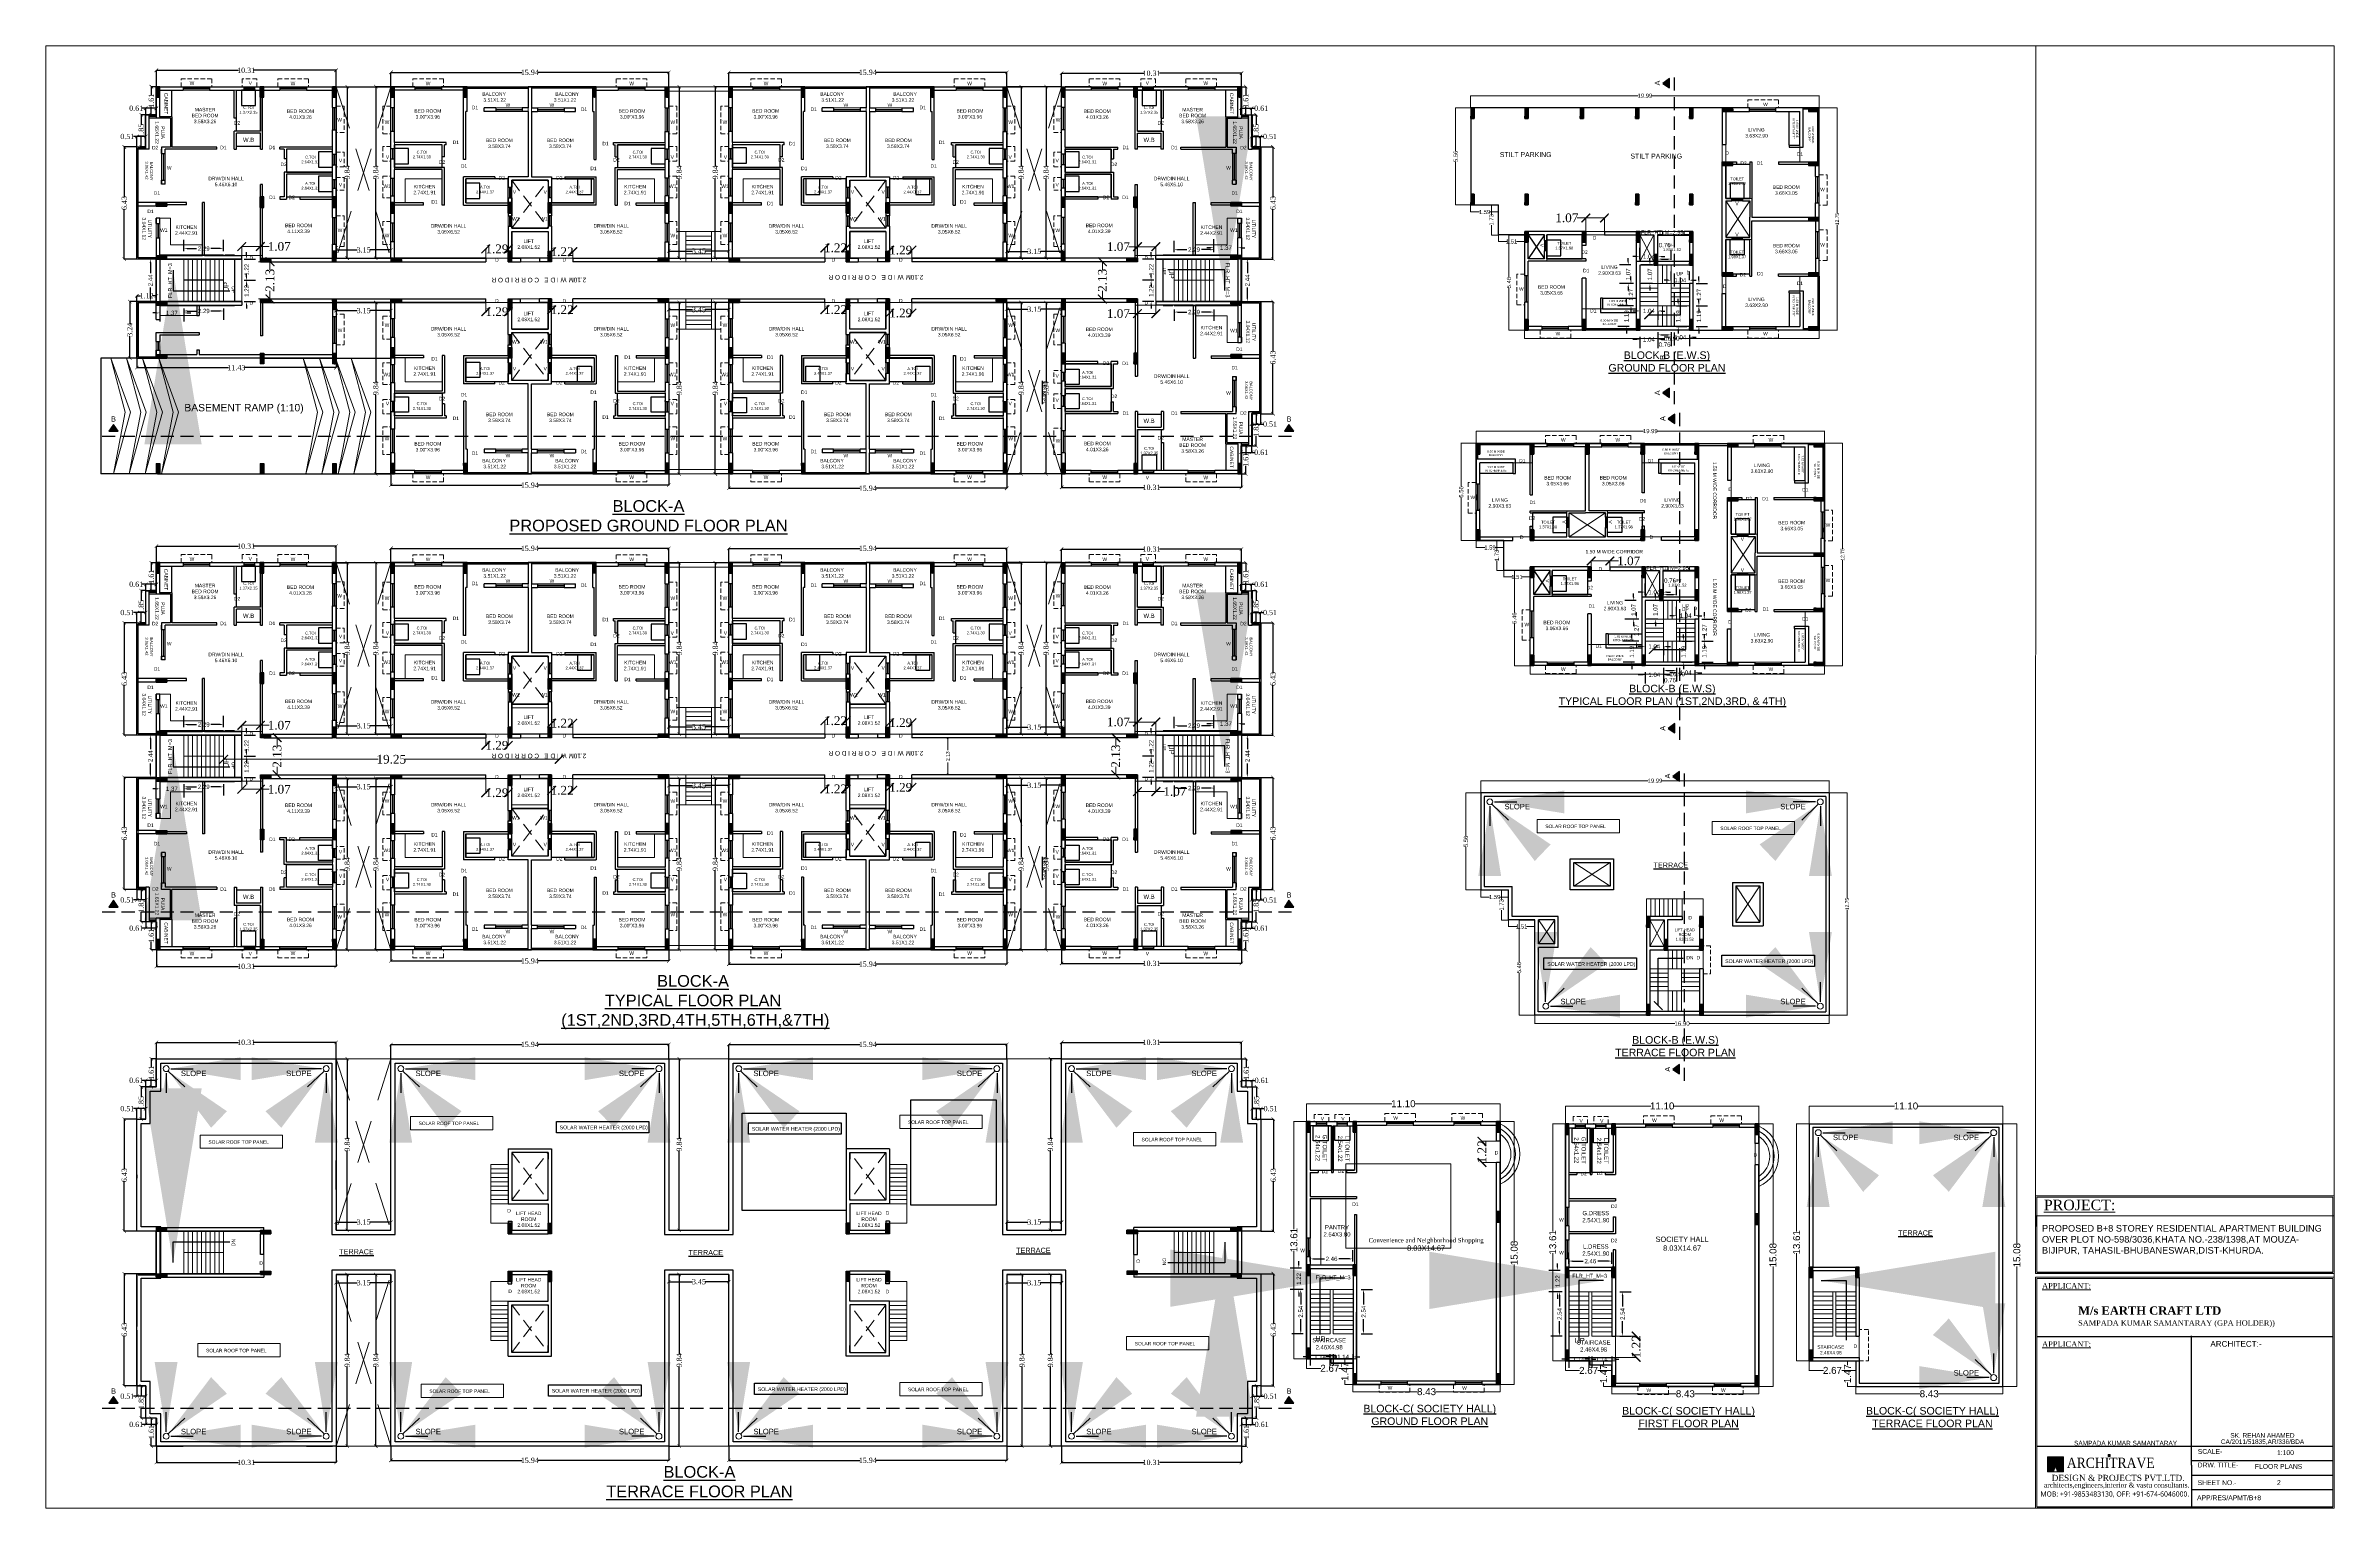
# Model space of a CAD drawing. Header units: metres. Extents: x 0 to 63445, y 32361 to 32804.
# Drawn here: x 63164.6 to 63295.9, y 32720.6 to 32804.5 of the extents above; entities that cross this region are included whole.
import ezdxf

# ---------------------------------------------------------------- set-up
doc = ezdxf.new("R2010")
doc.units = ezdxf.units.M
doc.header["$MEASUREMENT"] = 0
doc.header["$PDMODE"] = 34
doc.header["$PDSIZE"] = -10
for name, pattern in [('ACAD_ISO03W100', [30, 12, -18]), ('CONTINULUS', [0]), ('DASHED', [0.75, 0.5, -0.25]), ('DASHED2', [0.375, 0.25, -0.125])]:
    doc.linetypes.add(name, pattern=pattern)
doc.layers.get('0').update_dxf_attribs({"lineweight": 25})
for name, color, linetype, lineweight in [('ar-ic', 65, 'ACAD_ISO03W100', 20), ('BLK_1_FLR_0_BLT_UP_AREA', 14, 'DASHED', 9), ('BLK_1_FLR_0_BLT_UP_AREA_DEDUCT', 41, 'DASHED', 9), ('BLK_1_FLR_0_EXIT_WIDTH_DOOR', 7, 'Continuous', 0), ('BLK_1_FLR_0_EXIT_WIDTH_STAIR', 7, 'Continuous', 0), ('BLK_1_FLR_0_LIFT_1', 1, 'DASHED', 9), ('BLK_1_FLR_0_LIFT_2', 1, 'DASHED', 9), ('BLK_1_FLR_0_LIFT_3', 1, 'DASHED', 9), ('BLK_1_FLR_0_LIFT_4', 1, 'DASHED', 9), ('BLK_1_FLR_0_STAIR_1', 7, 'Continuous', 0), ('BLK_1_FLR_0_STAIR_1_FLIGHT_1', 7, 'Continuous', 0), ('BLK_1_FLR_0_STAIR_1_FLIGHT_2', 7, 'Continuous', 0), ('BLK_1_FLR_0_STAIR_1_LANDING_1', 7, 'Continuous', 0), ('BLK_1_FLR_0_STAIR_2', 7, 'Continuous', 0), ('BLK_1_FLR_0_STAIR_2_FLIGHT_2', 7, 'Continuous', 0), ('BLK_1_FLR_0_STAIR_2_LANDING_1', 7, 'Continuous', 0), ('BLK_1_FLR_0_UNITFA', 7, 'Continuous', 0), ('BLK_1_FLR_1_BLT_UP_AREA', 14, 'DASHED', 9), ('BLK_1_FLR_1_BLT_UP_AREA_DEDUCT', 41, 'DASHED', 9), ('BLK_1_FLR_1_EXIT_WIDTH_DOOR', 7, 'Continuous', 0), ('BLK_1_FLR_1_EXIT_WIDTH_STAIR', 7, 'Continuous', 0), ('BLK_1_FLR_1_LIFT_1', 1, 'DASHED', 9), ('BLK_1_FLR_1_LIFT_2', 1, 'DASHED', 9), ('BLK_1_FLR_1_LIFT_3', 1, 'DASHED', 9), ('BLK_1_FLR_1_LIFT_4', 1, 'DASHED', 9), ('BLK_1_FLR_1_STAIR_1_FLIGHT_1', 7, 'Continuous', 0), ('BLK_1_FLR_1_STAIR_1_FLIGHT_2', 7, 'Continuous', 0), ('BLK_1_FLR_1_STAIR_1_LANDING_1', 7, 'Continuous', 0), ('BLK_1_FLR_1_STAIR_2', 7, 'Continuous', 0), ('BLK_1_FLR_1_STAIR_2_FLIGHT_2', 7, 'Continuous', 0), ('BLK_1_FLR_1_STAIR_2_LANDING_1', 7, 'Continuous', 0), ('BLK_1_FLR_1_UNITFA', 7, 'Continuous', 0), ('BLK_1_FLR_7_ROOF_AREA', 7, 'Continuous', 0), ('BLK_2_FLR_0_BLT_UP_AREA_DEDUCT', 41, 'Continuous', 9), ('BLK_2_FLR_0_EXIT_WIDTH_DOOR', 7, 'Continuous', 0), ('BLK_2_FLR_0_LIFT_1', 1, 'DASHED', 9), ('BLK_2_FLR_0_STAIR_1', 7, 'Continuous', 0), ('BLK_2_FLR_0_STAIR_1_FLIGHT_1', 7, 'Continuous', 0), ('BLK_2_FLR_0_STAIR_1_FLIGHT_2', 7, 'Continuous', 0), ('BLK_2_FLR_0_STAIR_1_FLIGHT_3', 7, 'Continuous', 0), ('BLK_2_FLR_0_STAIR_1_FLIGHT_4', 7, 'Continuous', 0), ('BLK_2_FLR_0_STAIR_1_LANDING_1', 7, 'Continuous', 0), ('BLK_2_FLR_0_STAIR_1_LANDING_2', 7, 'Continuous', 0), ('BLK_2_FLR_0_STAIR_1_LANDING_3', 7, 'Continuous', 0), ('BLK_2_FLR_0_UNITFA', 7, 'Continuous', 0), ('BLK_2_FLR_1_BLT_UP_AREA_DEDUCT', 41, 'Continuous', 9), ('BLK_2_FLR_1_EXIT_WIDTH_DOOR', 7, 'Continuous', 0), ('BLK_2_FLR_1_LIFT_1', 1, 'DASHED', 9), ('BLK_2_FLR_1_STAIR_1', 7, 'Continuous', 0), ('BLK_2_FLR_1_STAIR_1_FLIGHT_1', 7, 'Continuous', 0), ('BLK_2_FLR_1_STAIR_1_FLIGHT_2', 7, 'Continuous', 0), ('BLK_2_FLR_1_STAIR_1_FLIGHT_3', 7, 'Continuous', 0), ('BLK_2_FLR_1_STAIR_1_FLIGHT_4', 7, 'Continuous', 0), ('BLK_2_FLR_1_STAIR_1_LANDING_1', 7, 'Continuous', 0), ('BLK_2_FLR_1_STAIR_1_LANDING_2', 7, 'Continuous', 0), ('BLK_2_FLR_1_STAIR_1_LANDING_3', 7, 'Continuous', 0), ('BLK_2_FLR_1_UNITFA', 7, 'Continuous', 0), ('BLK_3_FLR_0_EXIT_WIDTH_DOOR', 7, 'Continuous', 0), ('BLK_3_FLR_0_STAIR_1', 7, 'Continuous', 0), ('BLK_3_FLR_0_STAIR_1_FLIGHT_1', 7, 'Continuous', 0), ('BLK_3_FLR_0_STAIR_1_FLIGHT_2', 7, 'Continuous', 0), ('BLK_3_FLR_0_STAIR_1_LANDING_1', 7, 'Continuous', 0), ('BLK_3_FLR_0_UNITFA', 7, 'Continuous', 0), ('BLK_3_FLR_1_EXIT_WIDTH_DOOR', 7, 'Continuous', 0), ('BLK_3_FLR_1_STAIR_1', 7, 'Continuous', 0), ('BLK_3_FLR_1_STAIR_1_FLIGHT_1', 7, 'Continuous', 0), ('BLK_3_FLR_1_STAIR_1_FLIGHT_2', 7, 'Continuous', 0), ('BLK_3_FLR_1_STAIR_1_LANDING_1', 7, 'Continuous', 0), ('BLK_3_FLR_1_UNITFA', 7, 'Continuous', 0), ('colum', 1, 'Continuous', 30), ('COLUMN', 1, 'Continuous', 30), ('DIM', 56, 'Continuous', 20), ('DIST_EXIT', 7, 'Continuous', 0), ('elev', 252, 'Continuous', 20), ('ELEVATION', 142, 'Continuous', 9), ('HAT', 44, 'Continuous', 20), ('hatch', 251, 'Continuous', 20), ('PASSAGE_DOUBLELOADED', 7, 'Continuous', 20), ('site', 15, 'Continuous', 50), ('STEPS', 114, 'Continuous', 20), ('TEXT-2', 65, 'Continuous', 18), ('wall', 7, 'Continuous', 30), ('window', 154, 'Continuous', 9)]:
    doc.layers.add(name, color=color, linetype=linetype, lineweight=lineweight)
for name, color, linetype, plot in [('BLK_1_FLR_0_BATH', 3, 'Continuous', False), ('BLK_1_FLR_0_WATER_CLOSET', 2, 'Continuous', False), ('BLK_1_FLR_1_BATH', 3, 'Continuous', False), ('BLK_1_FLR_1_STAIR_1', 7, 'Continuous', False), ('BLK_1_FLR_1_WATER_CLOSET', 2, 'Continuous', False), ('BLK_2_FLR_0_BATH', 3, 'Continuous', False), ('BLK_2_FLR_0_WATER_CLOSET', 2, 'Continuous', False), ('BLK_2_FLR_1_BATH', 3, 'Continuous', False), ('BLK_2_FLR_1_BLT_UP_AREA', 14, 'Continuous', False), ('BLK_2_FLR_1_WATER_CLOSET', 2, 'Continuous', False), ('BLK_3_FLR_0_BATH', 3, 'Continuous', False), ('BLK_3_FLR_0_BLT_UP_AREA', 14, 'Continuous', False), ('BLK_3_FLR_0_WATER_CLOSET', 2, 'Continuous', False), ('BLK_3_FLR_1_BATH', 3, 'Continuous', False), ('BLK_3_FLR_1_BLT_UP_AREA', 14, 'Continuous', False), ('BLK_3_FLR_1_WATER_CLOSET', 2, 'Continuous', False)]:
    doc.layers.add(name, color=color, linetype=linetype, plot=plot)
doc.layers.add('BLK_1_FLR_0_STAIR_2_FLIGHT_1', color=7, linetype='Continuous', lineweight=0, true_color=0xffffff)
doc.layers.add('BLK_1_FLR_1_STAIR_2_FLIGHT_1', color=7, linetype='Continuous', lineweight=0, true_color=0xffffff)
for name, color, linetype in [('SOLAR_PANEL', 7, 'Continuous'), ('SOLAR_WATER_HEATER', 7, 'Continuous'), ('text', 65, 'Continuous')]:
    doc.layers.add(name, color=color, linetype=linetype)
doc.styles.add('8IN', font='arial.ttf', dxfattribs={"height": 8})
doc.styles.add('Arial', font='arial.ttf', dxfattribs={"height": 0.2})
doc.styles.add('AutoDCRFont', font='arial.ttf')
doc.styles.add('PreDCRFont', font='arial.ttf', dxfattribs={"height": 0.25})
doc.styles.add('Schedule', font='arial.ttf')
doc.styles.add('small int', font='arial.ttf', dxfattribs={"height": 18})
doc.styles.get("Standard").update_dxf_attribs({"font": 'arial.ttf', "height": 0.4})
doc.styles.add('style1', font='verdana.ttf', dxfattribs={"height": 8})
doc.styles.add('style2', font='arial.ttf', dxfattribs={"height": 0.25})
doc.styles.add('TNR', font='times.ttf', dxfattribs={"height": 0.5})
doc.dimstyles.new('ARCHANA', dxfattribs={"dimscale": 0, "dimtxt": 0.5, "dimasz": 0.5, "dimexe": 0, "dimexo": 0, "dimgap": 0, "dimtad": 0, "dimzin": 0, "dimdsep": 46, "dimtxsty": 'TNR', "dimblk": 'ARCHTICK', "dimcen": 0.09, "dimclrd": 36, "dimclre": 36, "dimclrt": 7, "dimadec": 0, "dimazin": 0, "dimtfac": 1, "dimtofl": 0, "dimtmove": 0, "dimatfit": 3, "dimldrblk": 'ARCHTICK', "dimfxl": 1, "dimfrac": 2, "dimtolj": 1, "dimtzin": 0, "dimlwd": -1, "dimlwe": -1, "dimarcsym": 0})
doc.dimstyles.new('Copy of Standard2', dxfattribs={"dimtxt": 0.25, "dimasz": 0.2, "dimexe": 0.5, "dimexo": 0.3, "dimgap": 0.09, "dimtad": 0, "dimtoh": 1, "dimzin": 0, "dimdsep": 46, "dimtxsty": 'PreDCRFont', "dimcen": 0.025, "dimdle": 0.1, "dimadec": 0, "dimazin": 0, "dimtfac": 1, "dimtofl": 0, "dimtmove": 2, "dimatfit": 3, "dimfxl": 0.18, "dimtolj": 1, "dimtzin": 0, "dimarcsym": 0})
doc.dimstyles.new('INT DIM', dxfattribs={"dimtxt": 0.3, "dimasz": 0.1, "dimexe": 0.18, "dimexo": 0.0625, "dimgap": 0.09, "dimtad": 0, "dimzin": 0, "dimdsep": 46, "dimtxsty": 'style2', "dimblk": 'OPEN90', "dimcen": 0.09, "dimse1": 1, "dimse2": 1, "dimclrd": 250, "dimclrt": 256, "dimadec": 0, "dimazin": 0, "dimtfac": 1, "dimtofl": 0, "dimtmove": 0, "dimatfit": 3, "dimfxl": 0.18, "dimtolj": 1, "dimtzin": 0, "dimlwd": -1, "dimarcsym": 0})
doc.dimstyles.new('interior', dxfattribs={"dimtxt": 7, "dimasz": 4, "dimexe": 0.18, "dimexo": 0.0625, "dimgap": 0.09, "dimtad": 0, "dimdec": 0, "dimzin": 0, "dimdsep": 46, "dimlunit": 3, "dimtxsty": 'Standard', "dimblk": 'OPEN90', "dimcen": 0.09, "dimse1": 1, "dimse2": 1, "dimadec": 0, "dimazin": 0, "dimtfac": 1, "dimtdec": 0, "dimtofl": 0, "dimtmove": 0, "dimatfit": 3, "dimfxl": 1, "dimtolj": 1, "dimtzin": 0, "dimarcsym": 0})
doc.dimstyles.new('STD', dxfattribs={"dimtxt": 10, "dimasz": 10, "dimexe": 0, "dimexo": 0, "dimgap": 0.09, "dimtad": 0, "dimdec": 0, "dimzin": 0, "dimdsep": 46, "dimlunit": 4, "dimtxsty": 'small int', "dimcen": 0.09, "dimclrd": 75, "dimclre": 75, "dimadec": 0, "dimazin": 0, "dimtfac": 1, "dimtdec": 0, "dimtofl": 0, "dimtmove": 0, "dimatfit": 3, "dimfxl": 1, "dimtolj": 1, "dimtzin": 0, "dimarcsym": 0})

# ---------------------------------------------------------------- blocks, each defined once
blk = doc.blocks.new('A$C0B513BB3')
at = {"layer": 'DIM', "linetype": 'Continuous', "ltscale": 4}
for points in [[(8.52, 8.06), (9.14, 6.3), (10.43, 6.3), (8.52, 10.94), (6.5, 6.3), (7.9, 6.3)], [(25.48, 11.12), (25.48, 11.68), (24.8, 11.68), (24.8, 11.12)]]:
    blk.add_hatch(color=256, dxfattribs=at).paths.add_polyline_path(points)
at = {"layer": 'elev', "linetype": 'Continuous', "ltscale": 4}
h = blk.add_hatch(dxfattribs=at)
h.set_pattern_fill('ANSI31', color=256, scale=2.203152, angle=315, style=0)
h.set_pattern_definition([(0, (-1084157.21118, 953609.95078), (0, 0.275393986563), [])])
h.paths.add_polyline_path([(10.96, 10.98), (6.02, 10.98), (6.02, 6.3), (6.5, 6.3), (8.52, 10.94), (10.43, 6.3), (10.96, 6.3)])
at = {"layer": 'DIM', "linetype": 'Continuous', "ltscale": 4}
for p, q in [((6.5, 6.3), (8.52, 10.94)), ((7.9, 6.3), (8.52, 8.06)), ((8.52, 10.94), (10.43, 6.3)), ((9.14, 6.3), (8.52, 8.06))]:
    blk.add_line(p, q, dxfattribs=at)
for points in [[(6.02, 10.98), (10.96, 10.98), (10.96, 6.3), (6.02, 6.3)], [(24.8, 11.68), (25.48, 11.68), (25.48, 11.12), (24.8, 11.12)]]:
    blk.add_lwpolyline(points, close=True, dxfattribs=at)
at = {"layer": 'DIM', "linetype": 'Continuous', "ltscale": 4, "insert": (4.95, 3), "char_height": 2.6438, "width": 50.5651, "attachment_point": 1, "style": 'style1'}
blk.add_mtext('{\\fTimes New Roman|b0|i0|c0|p18;\\H0.57143x;architects,engineers,interior & vastu consultants.}', dxfattribs=at)
at = {"layer": 'wall', "ltscale": 20, "attachment_point": 1}
for s, insert, char_height, width in [('{\\fGabriola|b0|i0|c0|p82;\\H1.071x;    \\fGaramond|b0|i0|c0|p18;ARCHITRAVE\\H0.8667x; \\fTimes New Roman|b0|i0|c0|p18;\\P\\H0.6923x;DESIGN & PROJECTS PVT.LTD.}', (7.32, 10.72), 2.96104, 71.448), ('{\\fTrebuchet MS|b0|i0|c0|p34;MOB: +91-9853483130, OFF: +91-674-6046000.}', (3.85, 0.29), 1.5837, 99.5573)]:
    blk.add_mtext(s, dxfattribs=dict(at, insert=insert, char_height=char_height, width=width))
blk = doc.blocks.new('A$C7D115503')
at = {"layer": 'COLUMN', "ltscale": 3}
h = blk.add_hatch(dxfattribs=at)
h.set_pattern_fill('ANSI31', color=256, style=0)
h.paths.add_polyline_path([(-14.4, -11.6), (-6.4, -11.6), (-6.4, 12.4), (-14.4, 12.4)])
at = {"layer": 'COLUMN', "ltscale": 0.05}
for p, q in [((-14.4, 12.4), (-6.4, 12.4)), ((-14.4, 12.4), (-14.4, -11.6)), ((-6.4, 12.4), (-6.4, -11.6)), ((-6.4, -11.6), (-14.4, -11.6))]:
    blk.add_line(p, q, dxfattribs=at)
blk = doc.blocks.new('_ArchTick')
at = {"color": 0, "linetype": 'ByBlock', "const_width": 0.15}
blk.add_lwpolyline([(-0.5, -0.5), (0.5, 0.5)], dxfattribs=at)
blk = doc.blocks.new('*D198')
at = {"layer": 'Defpoints', "color": 0, "ltscale": 0.5, "transparency": 16777216}
for p in [(63169.06, 32798.67), (63169.78, 32798.67), (63169.78, 32792.24)]:
    blk.add_point(p, dxfattribs=at)
at = {"layer": 'wall', "color": 36, "ltscale": 0.5, "transparency": 16777216}
for p, q in [((63169.78, 32798.67), (63169.06, 32798.67)), ((63169.06, 32798.67), (63169.06, 32795.81)), ((63169.06, 32792.24), (63169.06, 32795.09)), ((63169.78, 32792.24), (63169.06, 32792.24))]:
    blk.add_line(p, q, dxfattribs=at)
at = {"layer": 'wall', "color": 36, "ltscale": 0.5, "transparency": 16777216, "xscale": 0.2, "yscale": 0.2, "zscale": 0.2}
for p, rotation in [((63169.06, 32798.67), 90), ((63169.06, 32792.24), 270)]:
    blk.add_blockref('_ArchTick', p, dxfattribs=dict(at, rotation=rotation))
at = {"layer": 'wall', "color": 7, "ltscale": 0.5, "transparency": 16777216, "insert": (63169.06, 32795.45), "char_height": 0.5, "attachment_point": 5, "rotation": 90, "style": 'TNR'}
blk.add_mtext('\\A1;{\\H0.6x;6.43}', dxfattribs=at)
blk = doc.blocks.new('*D199')
at = {"layer": 'Defpoints', "color": 0, "ltscale": 0.5, "transparency": 16777216}
for p in [(63169.78, 32799.27), (63169.78, 32798.67), (63170.29, 32798.67)]:
    blk.add_point(p, dxfattribs=at)
at = {"layer": 'wall', "color": 36, "ltscale": 0.5, "transparency": 16777216}
for p, q in [((63169.78, 32799.27), (63169.58, 32799.27)), ((63169.78, 32798.67), (63169.78, 32799.27)), ((63170.29, 32799.27), (63169.78, 32799.27)), ((63170.29, 32798.67), (63170.29, 32799.27))]:
    blk.add_line(p, q, dxfattribs=at)
at = {"layer": 'wall', "color": 36, "ltscale": 0.5, "transparency": 16777216, "xscale": 0.2, "yscale": 0.2, "zscale": 0.2, "rotation": 180}
blk.add_blockref('_ArchTick', (63169.78, 32799.27), dxfattribs=at)
at = {"layer": 'wall', "color": 36, "ltscale": 0.5, "transparency": 16777216, "xscale": 0.2, "yscale": 0.2, "zscale": 0.2}
blk.add_blockref('_ArchTick', (63170.29, 32799.27), dxfattribs=at)
at = {"layer": 'wall', "color": 7, "ltscale": 0.5, "transparency": 16777216, "insert": (63169.23, 32799.27), "char_height": 0.5, "attachment_point": 5, "style": 'TNR'}
blk.add_mtext('\\A1;{\\H0.6x;0.51}', dxfattribs=at)
blk = doc.blocks.new('*D200')
at = {"layer": 'Defpoints', "color": 0, "ltscale": 0.5, "transparency": 16777216}
for p in [(63170.03, 32800.52), (63170.29, 32800.52), (63170.29, 32798.67)]:
    blk.add_point(p, dxfattribs=at)
at = {"layer": 'wall', "color": 36, "ltscale": 0.5, "transparency": 16777216}
for p, q in [((63170.29, 32800.52), (63170.03, 32800.52)), ((63170.03, 32800.52), (63170.03, 32799.94)), ((63170.03, 32798.67), (63170.03, 32799.25)), ((63170.29, 32798.67), (63170.03, 32798.67))]:
    blk.add_line(p, q, dxfattribs=at)
at = {"layer": 'wall', "color": 36, "ltscale": 0.5, "transparency": 16777216, "xscale": 0.2, "yscale": 0.2, "zscale": 0.2}
for p, rotation in [((63170.03, 32800.52), 90), ((63170.03, 32798.67), 270)]:
    blk.add_blockref('_ArchTick', p, dxfattribs=dict(at, rotation=rotation))
at = {"layer": 'wall', "color": 7, "ltscale": 0.5, "transparency": 16777216, "insert": (63170.03, 32799.6), "char_height": 0.5, "attachment_point": 5, "rotation": 90, "style": 'TNR'}
blk.add_mtext('\\A1;{\\H0.6x;1.85}', dxfattribs=at)
blk = doc.blocks.new('*D201')
at = {"layer": 'Defpoints', "color": 0, "ltscale": 0.5, "transparency": 16777216}
for p in [(63170.29, 32800.52), (63170.9, 32800.89), (63170.9, 32800.52)]:
    blk.add_point(p, dxfattribs=at)
at = {"layer": 'wall', "color": 36, "ltscale": 0.5, "transparency": 16777216}
for p, q in [((63170.29, 32800.89), (63170.09, 32800.89)), ((63170.29, 32800.52), (63170.29, 32800.89)), ((63170.9, 32800.89), (63170.29, 32800.89)), ((63170.9, 32800.52), (63170.9, 32800.89))]:
    blk.add_line(p, q, dxfattribs=at)
at = {"layer": 'wall', "color": 36, "ltscale": 0.5, "transparency": 16777216, "xscale": 0.2, "yscale": 0.2, "zscale": 0.2, "rotation": 180}
blk.add_blockref('_ArchTick', (63170.29, 32800.89), dxfattribs=at)
at = {"layer": 'wall', "color": 36, "ltscale": 0.5, "transparency": 16777216, "xscale": 0.2, "yscale": 0.2, "zscale": 0.2}
blk.add_blockref('_ArchTick', (63170.9, 32800.89), dxfattribs=at)
at = {"layer": 'wall', "color": 7, "ltscale": 0.5, "transparency": 16777216, "insert": (63169.74, 32800.89), "char_height": 0.5, "attachment_point": 5, "style": 'TNR'}
blk.add_mtext('\\A1;{\\H0.6x;0.61}', dxfattribs=at)
blk = doc.blocks.new('*D175')
at = {"layer": 'Defpoints', "color": 0, "ltscale": 0.5, "transparency": 16777216}
for p in [(63170.61, 32802.13), (63170.9, 32802.13), (63170.9, 32800.52)]:
    blk.add_point(p, dxfattribs=at)
at = {"layer": 'wall', "color": 36, "ltscale": 0.5, "transparency": 16777216}
for p, q in [((63170.9, 32802.13), (63170.61, 32802.13)), ((63170.61, 32802.13), (63170.61, 32801.66)), ((63170.61, 32800.52), (63170.61, 32800.99)), ((63170.9, 32800.52), (63170.61, 32800.52))]:
    blk.add_line(p, q, dxfattribs=at)
at = {"layer": 'wall', "color": 36, "ltscale": 0.5, "transparency": 16777216, "xscale": 0.2, "yscale": 0.2, "zscale": 0.2}
for p, rotation in [((63170.61, 32802.13), 90), ((63170.61, 32800.52), 270)]:
    blk.add_blockref('_ArchTick', p, dxfattribs=dict(at, rotation=rotation))
at = {"layer": 'wall', "color": 7, "ltscale": 0.5, "transparency": 16777216, "insert": (63170.61, 32801.32), "char_height": 0.5, "attachment_point": 5, "rotation": 90, "style": 'TNR'}
blk.add_mtext('\\A1;{\\H0.6x;1.61}', dxfattribs=at)
blk = doc.blocks.new('*D202')
at = {"layer": 'Defpoints', "color": 0, "ltscale": 0.5, "transparency": 16777216}
for p in [(63181.21, 32803.07), (63170.9, 32802.13), (63181.21, 32802.13)]:
    blk.add_point(p, dxfattribs=at)
at = {"layer": 'wall', "color": 36, "ltscale": 0.5, "transparency": 16777216}
for p, q in [((63170.9, 32802.13), (63170.9, 32803.07)), ((63170.9, 32803.07), (63175.61, 32803.07)), ((63181.21, 32803.07), (63176.5, 32803.07)), ((63181.21, 32802.13), (63181.21, 32803.07))]:
    blk.add_line(p, q, dxfattribs=at)
at = {"layer": 'wall', "color": 36, "ltscale": 0.5, "transparency": 16777216, "xscale": 0.2, "yscale": 0.2, "zscale": 0.2, "rotation": 180}
blk.add_blockref('_ArchTick', (63170.9, 32803.07), dxfattribs=at)
at = {"layer": 'wall', "color": 36, "ltscale": 0.5, "transparency": 16777216, "xscale": 0.2, "yscale": 0.2, "zscale": 0.2}
blk.add_blockref('_ArchTick', (63181.21, 32803.07), dxfattribs=at)
at = {"layer": 'wall', "color": 7, "ltscale": 0.5, "transparency": 16777216, "insert": (63176.05, 32803.07), "char_height": 0.5, "attachment_point": 5, "style": 'TNR'}
blk.add_mtext('\\A1;{\\H0.6x;10.31}', dxfattribs=at)
blk = doc.blocks.new('*D203')
at = {"layer": 'Defpoints', "color": 0, "ltscale": 0.5, "transparency": 16777216}
for p in [(63181.21, 32802.13), (63181.21, 32792.29), (63181.85, 32792.29)]:
    blk.add_point(p, dxfattribs=at)
at = {"layer": 'wall', "color": 36, "ltscale": 0.5, "transparency": 16777216}
for p, q in [((63181.21, 32802.13), (63181.85, 32802.13)), ((63181.85, 32802.13), (63181.85, 32797.58)), ((63181.85, 32792.29), (63181.85, 32796.84)), ((63181.21, 32792.29), (63181.85, 32792.29))]:
    blk.add_line(p, q, dxfattribs=at)
at = {"layer": 'wall', "color": 36, "ltscale": 0.5, "transparency": 16777216, "xscale": 0.2, "yscale": 0.2, "zscale": 0.2}
for p, rotation in [((63181.85, 32802.13), 90), ((63181.85, 32792.29), 270)]:
    blk.add_blockref('_ArchTick', p, dxfattribs=dict(at, rotation=rotation))
at = {"layer": 'wall', "color": 7, "ltscale": 0.5, "transparency": 16777216, "insert": (63181.85, 32797.21), "char_height": 0.5, "attachment_point": 5, "rotation": 90, "style": 'TNR'}
blk.add_mtext('\\A1;{\\H0.6x;9.84}', dxfattribs=at)
blk = doc.blocks.new('*D204')
at = {"layer": 'Defpoints', "color": 0, "ltscale": 0.5, "transparency": 16777216}
for p in [(63184.36, 32792.76), (63181.21, 32792.29), (63184.36, 32792.29)]:
    blk.add_point(p, dxfattribs=at)
at = {"layer": 'wall', "color": 36, "ltscale": 0.5, "transparency": 16777216}
for p, q in [((63181.21, 32792.29), (63181.21, 32792.76)), ((63181.21, 32792.76), (63182.42, 32792.76)), ((63184.36, 32792.76), (63183.15, 32792.76)), ((63184.36, 32792.29), (63184.36, 32792.76))]:
    blk.add_line(p, q, dxfattribs=at)
at = {"layer": 'wall', "color": 36, "ltscale": 0.5, "transparency": 16777216, "xscale": 0.2, "yscale": 0.2, "zscale": 0.2, "rotation": 180}
blk.add_blockref('_ArchTick', (63181.21, 32792.76), dxfattribs=at)
at = {"layer": 'wall', "color": 36, "ltscale": 0.5, "transparency": 16777216, "xscale": 0.2, "yscale": 0.2, "zscale": 0.2}
blk.add_blockref('_ArchTick', (63184.36, 32792.76), dxfattribs=at)
at = {"layer": 'wall', "color": 7, "ltscale": 0.5, "transparency": 16777216, "insert": (63182.79, 32792.76), "char_height": 0.5, "attachment_point": 5, "style": 'TNR'}
blk.add_mtext('\\A1;{\\H0.6x;3.15}', dxfattribs=at)
blk = doc.blocks.new('*D205')
at = {"layer": 'Defpoints', "color": 0, "ltscale": 0.5, "transparency": 16777216}
for p in [(63183.49, 32802.13), (63184.36, 32802.13), (63184.36, 32792.29)]:
    blk.add_point(p, dxfattribs=at)
at = {"layer": 'wall', "color": 36, "ltscale": 0.5, "transparency": 16777216}
for p, q in [((63184.36, 32802.13), (63183.49, 32802.13)), ((63183.49, 32802.13), (63183.49, 32797.58)), ((63183.49, 32792.29), (63183.49, 32796.84)), ((63184.36, 32792.29), (63183.49, 32792.29))]:
    blk.add_line(p, q, dxfattribs=at)
at = {"layer": 'wall', "color": 36, "ltscale": 0.5, "transparency": 16777216, "xscale": 0.2, "yscale": 0.2, "zscale": 0.2}
for p, rotation in [((63183.49, 32802.13), 90), ((63183.49, 32792.29), 270)]:
    blk.add_blockref('_ArchTick', p, dxfattribs=dict(at, rotation=rotation))
at = {"layer": 'wall', "color": 7, "ltscale": 0.5, "transparency": 16777216, "insert": (63183.49, 32797.21), "char_height": 0.5, "attachment_point": 5, "rotation": 90, "style": 'TNR'}
blk.add_mtext('\\A1;{\\H0.6x;9.84}', dxfattribs=at)
blk = doc.blocks.new('*D206')
at = {"layer": 'Defpoints', "color": 0, "ltscale": 0.5, "transparency": 16777216}
for p in [(63200.3, 32802.13), (63200.3, 32792.29), (63200.9, 32792.29)]:
    blk.add_point(p, dxfattribs=at)
at = {"layer": 'wall', "color": 36, "ltscale": 0.5, "transparency": 16777216}
for p, q in [((63200.3, 32802.13), (63200.9, 32802.13)), ((63200.9, 32802.13), (63200.9, 32797.58)), ((63200.9, 32792.29), (63200.9, 32796.84)), ((63200.3, 32792.29), (63200.9, 32792.29))]:
    blk.add_line(p, q, dxfattribs=at)
at = {"layer": 'wall', "color": 36, "ltscale": 0.5, "transparency": 16777216, "xscale": 0.2, "yscale": 0.2, "zscale": 0.2}
for p, rotation in [((63200.9, 32802.13), 90), ((63200.9, 32792.29), 270)]:
    blk.add_blockref('_ArchTick', p, dxfattribs=dict(at, rotation=rotation))
at = {"layer": 'wall', "color": 7, "ltscale": 0.5, "transparency": 16777216, "insert": (63200.9, 32797.21), "char_height": 0.5, "attachment_point": 5, "rotation": 90, "style": 'TNR'}
blk.add_mtext('\\A1;{\\H0.6x;9.84}', dxfattribs=at)
blk = doc.blocks.new('*D207')
at = {"layer": 'Defpoints', "color": 0, "ltscale": 0.5, "transparency": 16777216}
for p in [(63200.3, 32792.7), (63200.3, 32792.29), (63203.75, 32792.29)]:
    blk.add_point(p, dxfattribs=at)
at = {"layer": 'wall', "color": 36, "ltscale": 0.5, "transparency": 16777216}
for p, q in [((63200.3, 32792.29), (63200.3, 32792.7)), ((63200.3, 32792.7), (63201.66, 32792.7)), ((63203.75, 32792.7), (63202.39, 32792.7)), ((63203.75, 32792.29), (63203.75, 32792.7))]:
    blk.add_line(p, q, dxfattribs=at)
at = {"layer": 'wall', "color": 36, "ltscale": 0.5, "transparency": 16777216, "xscale": 0.2, "yscale": 0.2, "zscale": 0.2, "rotation": 180}
blk.add_blockref('_ArchTick', (63200.3, 32792.7), dxfattribs=at)
at = {"layer": 'wall', "color": 36, "ltscale": 0.5, "transparency": 16777216, "xscale": 0.2, "yscale": 0.2, "zscale": 0.2}
blk.add_blockref('_ArchTick', (63203.75, 32792.7), dxfattribs=at)
at = {"layer": 'wall', "color": 7, "ltscale": 0.5, "transparency": 16777216, "insert": (63202.03, 32792.7), "char_height": 0.5, "attachment_point": 5, "style": 'TNR'}
blk.add_mtext('\\A1;{\\H0.6x;3.45}', dxfattribs=at)
blk = doc.blocks.new('*D208')
at = {"layer": 'Defpoints', "color": 0, "ltscale": 0.5, "transparency": 16777216}
for p in [(63202.97, 32802.13), (63203.75, 32802.13), (63203.75, 32792.29)]:
    blk.add_point(p, dxfattribs=at)
at = {"layer": 'wall', "color": 36, "ltscale": 0.5, "transparency": 16777216}
for p, q in [((63203.75, 32802.13), (63202.97, 32802.13)), ((63202.97, 32802.13), (63202.97, 32797.58)), ((63202.97, 32792.29), (63202.97, 32796.84)), ((63203.75, 32792.29), (63202.97, 32792.29))]:
    blk.add_line(p, q, dxfattribs=at)
at = {"layer": 'wall', "color": 36, "ltscale": 0.5, "transparency": 16777216, "xscale": 0.2, "yscale": 0.2, "zscale": 0.2}
for p, rotation in [((63202.97, 32802.13), 90), ((63202.97, 32792.29), 270)]:
    blk.add_blockref('_ArchTick', p, dxfattribs=dict(at, rotation=rotation))
at = {"layer": 'wall', "color": 7, "ltscale": 0.5, "transparency": 16777216, "insert": (63202.97, 32797.21), "char_height": 0.5, "attachment_point": 5, "rotation": 90, "style": 'TNR'}
blk.add_mtext('\\A1;{\\H0.6x;9.84}', dxfattribs=at)
blk = doc.blocks.new('*D209')
at = {"layer": 'Defpoints', "color": 0, "ltscale": 0.5, "transparency": 16777216}
for p in [(63203.75, 32802.13), (63219.69, 32802.95), (63219.69, 32802.13)]:
    blk.add_point(p, dxfattribs=at)
at = {"layer": 'wall', "color": 36, "ltscale": 0.5, "transparency": 16777216}
for p, q in [((63203.75, 32802.13), (63203.75, 32802.95)), ((63203.75, 32802.95), (63211.26, 32802.95)), ((63219.69, 32802.95), (63212.19, 32802.95)), ((63219.69, 32802.13), (63219.69, 32802.95))]:
    blk.add_line(p, q, dxfattribs=at)
at = {"layer": 'wall', "color": 36, "ltscale": 0.5, "transparency": 16777216, "xscale": 0.2, "yscale": 0.2, "zscale": 0.2, "rotation": 180}
blk.add_blockref('_ArchTick', (63203.75, 32802.95), dxfattribs=at)
at = {"layer": 'wall', "color": 36, "ltscale": 0.5, "transparency": 16777216, "xscale": 0.2, "yscale": 0.2, "zscale": 0.2}
blk.add_blockref('_ArchTick', (63219.69, 32802.95), dxfattribs=at)
at = {"layer": 'wall', "color": 7, "ltscale": 0.5, "transparency": 16777216, "insert": (63211.72, 32802.95), "char_height": 0.5, "attachment_point": 5, "style": 'TNR'}
blk.add_mtext('\\A1;{\\H0.6x;15.94}', dxfattribs=at)
blk = doc.blocks.new('*D210')
at = {"layer": 'Defpoints', "color": 0, "ltscale": 0.5, "transparency": 16777216}
for p in [(63219.69, 32802.13), (63219.69, 32792.29), (63220.52, 32792.29)]:
    blk.add_point(p, dxfattribs=at)
at = {"layer": 'wall', "color": 36, "ltscale": 0.5, "transparency": 16777216}
for p, q in [((63219.69, 32802.13), (63220.52, 32802.13)), ((63220.52, 32802.13), (63220.52, 32797.58)), ((63220.52, 32792.29), (63220.52, 32796.84)), ((63219.69, 32792.29), (63220.52, 32792.29))]:
    blk.add_line(p, q, dxfattribs=at)
at = {"layer": 'wall', "color": 36, "ltscale": 0.5, "transparency": 16777216, "xscale": 0.2, "yscale": 0.2, "zscale": 0.2}
for p, rotation in [((63220.52, 32802.13), 90), ((63220.52, 32792.29), 270)]:
    blk.add_blockref('_ArchTick', p, dxfattribs=dict(at, rotation=rotation))
at = {"layer": 'wall', "color": 7, "ltscale": 0.5, "transparency": 16777216, "insert": (63220.52, 32797.21), "char_height": 0.5, "attachment_point": 5, "rotation": 90, "style": 'TNR'}
blk.add_mtext('\\A1;{\\H0.6x;9.84}', dxfattribs=at)
blk = doc.blocks.new('*D211')
at = {"layer": 'Defpoints', "color": 0, "ltscale": 0.5, "transparency": 16777216}
for p in [(63219.69, 32792.68), (63219.69, 32792.29), (63222.84, 32792.29)]:
    blk.add_point(p, dxfattribs=at)
at = {"layer": 'wall', "color": 36, "ltscale": 0.5, "transparency": 16777216}
for p, q in [((63219.69, 32792.29), (63219.69, 32792.68)), ((63219.69, 32792.68), (63220.9, 32792.68)), ((63222.84, 32792.68), (63221.63, 32792.68)), ((63222.84, 32792.29), (63222.84, 32792.68))]:
    blk.add_line(p, q, dxfattribs=at)
at = {"layer": 'wall', "color": 36, "ltscale": 0.5, "transparency": 16777216, "xscale": 0.2, "yscale": 0.2, "zscale": 0.2, "rotation": 180}
blk.add_blockref('_ArchTick', (63219.69, 32792.68), dxfattribs=at)
at = {"layer": 'wall', "color": 36, "ltscale": 0.5, "transparency": 16777216, "xscale": 0.2, "yscale": 0.2, "zscale": 0.2}
blk.add_blockref('_ArchTick', (63222.84, 32792.68), dxfattribs=at)
at = {"layer": 'wall', "color": 7, "ltscale": 0.5, "transparency": 16777216, "insert": (63221.27, 32792.68), "char_height": 0.5, "attachment_point": 5, "style": 'TNR'}
blk.add_mtext('\\A1;{\\H0.6x;3.15}', dxfattribs=at)
blk = doc.blocks.new('*D212')
at = {"layer": 'Defpoints', "color": 0, "ltscale": 0.5, "transparency": 16777216}
for p in [(63221.95, 32802.13), (63222.84, 32802.13), (63222.84, 32792.29)]:
    blk.add_point(p, dxfattribs=at)
at = {"layer": 'wall', "color": 36, "ltscale": 0.5, "transparency": 16777216}
for p, q in [((63222.84, 32802.13), (63221.95, 32802.13)), ((63221.95, 32802.13), (63221.95, 32797.58)), ((63221.95, 32792.29), (63221.95, 32796.84)), ((63222.84, 32792.29), (63221.95, 32792.29))]:
    blk.add_line(p, q, dxfattribs=at)
at = {"layer": 'wall', "color": 36, "ltscale": 0.5, "transparency": 16777216, "xscale": 0.2, "yscale": 0.2, "zscale": 0.2}
for p, rotation in [((63221.95, 32802.13), 90), ((63221.95, 32792.29), 270)]:
    blk.add_blockref('_ArchTick', p, dxfattribs=dict(at, rotation=rotation))
at = {"layer": 'wall', "color": 7, "ltscale": 0.5, "transparency": 16777216, "insert": (63221.95, 32797.21), "char_height": 0.5, "attachment_point": 5, "rotation": 90, "style": 'TNR'}
blk.add_mtext('\\A1;{\\H0.6x;9.84}', dxfattribs=at)
blk = doc.blocks.new('*D213')
at = {"layer": 'Defpoints', "color": 0, "ltscale": 0.5, "transparency": 16777216}
for p in [(63222.84, 32802.13), (63233.16, 32802.9), (63233.16, 32802.13)]:
    blk.add_point(p, dxfattribs=at)
at = {"layer": 'wall', "color": 36, "ltscale": 0.5, "transparency": 16777216}
for p, q in [((63222.84, 32802.13), (63222.84, 32802.9)), ((63222.84, 32802.9), (63227.55, 32802.9)), ((63233.16, 32802.9), (63228.45, 32802.9)), ((63233.16, 32802.13), (63233.16, 32802.9))]:
    blk.add_line(p, q, dxfattribs=at)
at = {"layer": 'wall', "color": 36, "ltscale": 0.5, "transparency": 16777216, "xscale": 0.2, "yscale": 0.2, "zscale": 0.2, "rotation": 180}
blk.add_blockref('_ArchTick', (63222.84, 32802.9), dxfattribs=at)
at = {"layer": 'wall', "color": 36, "ltscale": 0.5, "transparency": 16777216, "xscale": 0.2, "yscale": 0.2, "zscale": 0.2}
blk.add_blockref('_ArchTick', (63233.16, 32802.9), dxfattribs=at)
at = {"layer": 'wall', "color": 7, "ltscale": 0.5, "transparency": 16777216, "insert": (63228, 32802.9), "char_height": 0.5, "attachment_point": 5, "style": 'TNR'}
blk.add_mtext('\\A1;{\\H0.6x;10.31}', dxfattribs=at)
blk = doc.blocks.new('*D176')
at = {"layer": 'Defpoints', "color": 0, "ltscale": 0.5, "transparency": 16777216}
for p in [(63234.25, 32798.67), (63234.97, 32798.67), (63234.25, 32792.24)]:
    blk.add_point(p, dxfattribs=at)
at = {"layer": 'wall', "color": 36, "ltscale": 0.5, "transparency": 16777216}
for p, q in [((63234.25, 32798.67), (63234.97, 32798.67)), ((63234.97, 32798.67), (63234.97, 32795.81)), ((63234.97, 32792.24), (63234.97, 32795.09)), ((63234.25, 32792.24), (63234.97, 32792.24))]:
    blk.add_line(p, q, dxfattribs=at)
at = {"layer": 'wall', "color": 36, "ltscale": 0.5, "transparency": 16777216, "xscale": 0.2, "yscale": 0.2, "zscale": 0.2}
for p, rotation in [((63234.97, 32798.67), 90), ((63234.97, 32792.24), 270)]:
    blk.add_blockref('_ArchTick', p, dxfattribs=dict(at, rotation=rotation))
at = {"layer": 'wall', "color": 7, "ltscale": 0.5, "transparency": 16777216, "insert": (63234.97, 32795.45), "char_height": 0.5, "attachment_point": 5, "rotation": 90, "style": 'TNR'}
blk.add_mtext('\\A1;{\\H0.6x;6.43}', dxfattribs=at)
blk = doc.blocks.new('*D177')
at = {"layer": 'Defpoints', "color": 0, "ltscale": 0.5, "transparency": 16777216}
for p in [(63234.25, 32799.27), (63233.74, 32798.67), (63234.25, 32798.67)]:
    blk.add_point(p, dxfattribs=at)
at = {"layer": 'wall', "color": 36, "ltscale": 0.5, "transparency": 16777216}
for p, q in [((63233.74, 32798.67), (63233.74, 32799.27)), ((63233.74, 32799.27), (63234.25, 32799.27)), ((63234.25, 32798.67), (63234.25, 32799.27)), ((63234.25, 32799.27), (63234.45, 32799.27))]:
    blk.add_line(p, q, dxfattribs=at)
at = {"layer": 'wall', "color": 36, "ltscale": 0.5, "transparency": 16777216, "xscale": 0.2, "yscale": 0.2, "zscale": 0.2, "rotation": 180}
blk.add_blockref('_ArchTick', (63233.74, 32799.27), dxfattribs=at)
at = {"layer": 'wall', "color": 36, "ltscale": 0.5, "transparency": 16777216, "xscale": 0.2, "yscale": 0.2, "zscale": 0.2}
blk.add_blockref('_ArchTick', (63234.25, 32799.27), dxfattribs=at)
at = {"layer": 'wall', "color": 7, "ltscale": 0.5, "transparency": 16777216, "insert": (63234.8, 32799.27), "char_height": 0.5, "attachment_point": 5, "style": 'TNR'}
blk.add_mtext('\\A1;{\\H0.6x;0.51}', dxfattribs=at)
blk = doc.blocks.new('*D178')
at = {"layer": 'Defpoints', "color": 0, "ltscale": 0.5, "transparency": 16777216}
for p in [(63233.74, 32800.52), (63234, 32800.52), (63233.74, 32798.67)]:
    blk.add_point(p, dxfattribs=at)
at = {"layer": 'wall', "color": 36, "ltscale": 0.5, "transparency": 16777216}
for p, q in [((63233.74, 32800.52), (63234, 32800.52)), ((63234, 32800.52), (63234, 32799.94)), ((63234, 32798.67), (63234, 32799.25)), ((63233.74, 32798.67), (63234, 32798.67))]:
    blk.add_line(p, q, dxfattribs=at)
at = {"layer": 'wall', "color": 36, "ltscale": 0.5, "transparency": 16777216, "xscale": 0.2, "yscale": 0.2, "zscale": 0.2}
for p, rotation in [((63234, 32800.52), 90), ((63234, 32798.67), 270)]:
    blk.add_blockref('_ArchTick', p, dxfattribs=dict(at, rotation=rotation))
at = {"layer": 'wall', "color": 7, "ltscale": 0.5, "transparency": 16777216, "insert": (63234, 32799.6), "char_height": 0.5, "attachment_point": 5, "rotation": 90, "style": 'TNR'}
blk.add_mtext('\\A1;{\\H0.6x;1.85}', dxfattribs=at)
blk = doc.blocks.new('*D179')
at = {"layer": 'Defpoints', "color": 0, "ltscale": 0.5, "transparency": 16777216}
for p in [(63233.13, 32800.89), (63233.13, 32800.52), (63233.74, 32800.52)]:
    blk.add_point(p, dxfattribs=at)
at = {"layer": 'wall', "color": 36, "ltscale": 0.5, "transparency": 16777216}
for p, q in [((63233.13, 32800.52), (63233.13, 32800.89)), ((63233.13, 32800.89), (63233.74, 32800.89)), ((63233.74, 32800.52), (63233.74, 32800.89)), ((63233.74, 32800.89), (63233.94, 32800.89))]:
    blk.add_line(p, q, dxfattribs=at)
at = {"layer": 'wall', "color": 36, "ltscale": 0.5, "transparency": 16777216, "xscale": 0.2, "yscale": 0.2, "zscale": 0.2, "rotation": 180}
blk.add_blockref('_ArchTick', (63233.13, 32800.89), dxfattribs=at)
at = {"layer": 'wall', "color": 36, "ltscale": 0.5, "transparency": 16777216, "xscale": 0.2, "yscale": 0.2, "zscale": 0.2}
blk.add_blockref('_ArchTick', (63233.74, 32800.89), dxfattribs=at)
at = {"layer": 'wall', "color": 7, "ltscale": 0.5, "transparency": 16777216, "insert": (63234.29, 32800.89), "char_height": 0.5, "attachment_point": 5, "style": 'TNR'}
blk.add_mtext('\\A1;{\\H0.6x;0.61}', dxfattribs=at)
blk = doc.blocks.new('*D180')
at = {"layer": 'Defpoints', "color": 0, "ltscale": 0.5, "transparency": 16777216}
for p in [(63233.13, 32802.13), (63233.41, 32802.13), (63233.13, 32800.52)]:
    blk.add_point(p, dxfattribs=at)
at = {"layer": 'wall', "color": 36, "ltscale": 0.5, "transparency": 16777216}
for p, q in [((63233.13, 32802.13), (63233.41, 32802.13)), ((63233.41, 32802.13), (63233.41, 32801.66)), ((63233.13, 32800.52), (63233.41, 32800.52)), ((63233.41, 32800.52), (63233.41, 32800.99))]:
    blk.add_line(p, q, dxfattribs=at)
at = {"layer": 'wall', "color": 36, "ltscale": 0.5, "transparency": 16777216, "xscale": 0.2, "yscale": 0.2, "zscale": 0.2}
for p, rotation in [((63233.41, 32802.13), 90), ((63233.41, 32800.52), 270)]:
    blk.add_blockref('_ArchTick', p, dxfattribs=dict(at, rotation=rotation))
at = {"layer": 'wall', "color": 7, "ltscale": 0.5, "transparency": 16777216, "insert": (63233.41, 32801.32), "char_height": 0.5, "attachment_point": 5, "rotation": 90, "style": 'TNR'}
blk.add_mtext('\\A1;{\\H0.6x;1.61}', dxfattribs=at)
blk = doc.blocks.new('*D181')
at = {"layer": 'Defpoints', "color": 0, "ltscale": 0.5, "transparency": 16777216}
for p in [(63181.21, 32789.75), (63184.36, 32789.75), (63184.36, 32789.28)]:
    blk.add_point(p, dxfattribs=at)
at = {"layer": 'wall', "color": 36, "ltscale": 0.5, "transparency": 16777216}
for p, q in [((63181.21, 32789.75), (63181.21, 32789.28)), ((63181.21, 32789.28), (63182.42, 32789.28)), ((63184.36, 32789.28), (63183.15, 32789.28)), ((63184.36, 32789.75), (63184.36, 32789.28))]:
    blk.add_line(p, q, dxfattribs=at)
at = {"layer": 'wall', "color": 36, "ltscale": 0.5, "transparency": 16777216, "xscale": 0.2, "yscale": 0.2, "zscale": 0.2, "rotation": 180}
blk.add_blockref('_ArchTick', (63181.21, 32789.28), dxfattribs=at)
at = {"layer": 'wall', "color": 36, "ltscale": 0.5, "transparency": 16777216, "xscale": 0.2, "yscale": 0.2, "zscale": 0.2}
blk.add_blockref('_ArchTick', (63184.36, 32789.28), dxfattribs=at)
at = {"layer": 'wall', "color": 7, "ltscale": 0.5, "transparency": 16777216, "insert": (63182.79, 32789.28), "char_height": 0.5, "attachment_point": 5, "style": 'TNR'}
blk.add_mtext('\\A1;{\\H0.6x;3.15}', dxfattribs=at)
blk = doc.blocks.new('*D182')
at = {"layer": 'Defpoints', "color": 0, "ltscale": 0.5, "transparency": 16777216}
for p in [(63184.36, 32789.75), (63183.49, 32779.91), (63184.36, 32779.91)]:
    blk.add_point(p, dxfattribs=at)
at = {"layer": 'wall', "color": 36, "ltscale": 0.5, "transparency": 16777216}
for p, q in [((63184.36, 32789.75), (63183.49, 32789.75)), ((63183.49, 32789.75), (63183.49, 32785.2)), ((63183.49, 32779.91), (63183.49, 32784.46)), ((63184.36, 32779.91), (63183.49, 32779.91))]:
    blk.add_line(p, q, dxfattribs=at)
at = {"layer": 'wall', "color": 36, "ltscale": 0.5, "transparency": 16777216, "xscale": 0.2, "yscale": 0.2, "zscale": 0.2}
for p, rotation in [((63183.49, 32789.75), 90), ((63183.49, 32779.91), 270)]:
    blk.add_blockref('_ArchTick', p, dxfattribs=dict(at, rotation=rotation))
at = {"layer": 'wall', "color": 7, "ltscale": 0.5, "transparency": 16777216, "insert": (63183.49, 32784.83), "char_height": 0.5, "attachment_point": 5, "rotation": 90, "style": 'TNR'}
blk.add_mtext('\\A1;{\\H0.6x;9.84}', dxfattribs=at)
blk = doc.blocks.new('*D183')
at = {"layer": 'Defpoints', "color": 0, "ltscale": 0.5, "transparency": 16777216}
for p in [(63184.36, 32779.91), (63200.3, 32779.91), (63200.3, 32779.27)]:
    blk.add_point(p, dxfattribs=at)
at = {"layer": 'wall', "color": 36, "ltscale": 0.5, "transparency": 16777216}
for p, q in [((63184.36, 32779.91), (63184.36, 32779.27)), ((63200.3, 32779.91), (63200.3, 32779.27)), ((63184.36, 32779.27), (63191.87, 32779.27)), ((63200.3, 32779.27), (63192.8, 32779.27))]:
    blk.add_line(p, q, dxfattribs=at)
at = {"layer": 'wall', "color": 36, "ltscale": 0.5, "transparency": 16777216, "xscale": 0.2, "yscale": 0.2, "zscale": 0.2, "rotation": 180}
blk.add_blockref('_ArchTick', (63184.36, 32779.27), dxfattribs=at)
at = {"layer": 'wall', "color": 36, "ltscale": 0.5, "transparency": 16777216, "xscale": 0.2, "yscale": 0.2, "zscale": 0.2}
blk.add_blockref('_ArchTick', (63200.3, 32779.27), dxfattribs=at)
at = {"layer": 'wall', "color": 7, "ltscale": 0.5, "transparency": 16777216, "insert": (63192.33, 32779.27), "char_height": 0.5, "attachment_point": 5, "style": 'TNR'}
blk.add_mtext('\\A1;{\\H0.6x;15.94}', dxfattribs=at)
blk = doc.blocks.new('*D184')
at = {"layer": 'Defpoints', "color": 0, "ltscale": 0.5, "transparency": 16777216}
for p in [(63200.3, 32789.75), (63200.9, 32789.75), (63200.3, 32779.91)]:
    blk.add_point(p, dxfattribs=at)
at = {"layer": 'wall', "color": 36, "ltscale": 0.5, "transparency": 16777216}
for p, q in [((63200.3, 32789.75), (63200.9, 32789.75)), ((63200.9, 32789.75), (63200.9, 32785.2)), ((63200.9, 32779.91), (63200.9, 32784.46)), ((63200.3, 32779.91), (63200.9, 32779.91))]:
    blk.add_line(p, q, dxfattribs=at)
at = {"layer": 'wall', "color": 36, "ltscale": 0.5, "transparency": 16777216, "xscale": 0.2, "yscale": 0.2, "zscale": 0.2}
for p, rotation in [((63200.9, 32789.75), 90), ((63200.9, 32779.91), 270)]:
    blk.add_blockref('_ArchTick', p, dxfattribs=dict(at, rotation=rotation))
at = {"layer": 'wall', "color": 7, "ltscale": 0.5, "transparency": 16777216, "insert": (63200.9, 32784.83), "char_height": 0.5, "attachment_point": 5, "rotation": 90, "style": 'TNR'}
blk.add_mtext('\\A1;{\\H0.6x;9.84}', dxfattribs=at)
blk = doc.blocks.new('*D185')
at = {"layer": 'Defpoints', "color": 0, "ltscale": 0.5, "transparency": 16777216}
for p in [(63200.3, 32789.75), (63200.3, 32789.34), (63203.75, 32789.75)]:
    blk.add_point(p, dxfattribs=at)
at = {"layer": 'wall', "color": 36, "ltscale": 0.5, "transparency": 16777216}
for p, q in [((63200.3, 32789.75), (63200.3, 32789.34)), ((63200.3, 32789.34), (63201.66, 32789.34)), ((63203.75, 32789.34), (63202.39, 32789.34)), ((63203.75, 32789.75), (63203.75, 32789.34))]:
    blk.add_line(p, q, dxfattribs=at)
at = {"layer": 'wall', "color": 36, "ltscale": 0.5, "transparency": 16777216, "xscale": 0.2, "yscale": 0.2, "zscale": 0.2, "rotation": 180}
blk.add_blockref('_ArchTick', (63200.3, 32789.34), dxfattribs=at)
at = {"layer": 'wall', "color": 36, "ltscale": 0.5, "transparency": 16777216, "xscale": 0.2, "yscale": 0.2, "zscale": 0.2}
blk.add_blockref('_ArchTick', (63203.75, 32789.34), dxfattribs=at)
at = {"layer": 'wall', "color": 7, "ltscale": 0.5, "transparency": 16777216, "insert": (63202.03, 32789.34), "char_height": 0.5, "attachment_point": 5, "style": 'TNR'}
blk.add_mtext('\\A1;{\\H0.6x;3.45}', dxfattribs=at)
blk = doc.blocks.new('*D186')
at = {"layer": 'Defpoints', "color": 0, "ltscale": 0.5, "transparency": 16777216}
for p in [(63203.75, 32789.75), (63202.97, 32779.91), (63203.75, 32779.91)]:
    blk.add_point(p, dxfattribs=at)
at = {"layer": 'wall', "color": 36, "ltscale": 0.5, "transparency": 16777216}
for p, q in [((63203.75, 32789.75), (63202.97, 32789.75)), ((63202.97, 32789.75), (63202.97, 32785.2)), ((63202.97, 32779.91), (63202.97, 32784.46)), ((63203.75, 32779.91), (63202.97, 32779.91))]:
    blk.add_line(p, q, dxfattribs=at)
at = {"layer": 'wall', "color": 36, "ltscale": 0.5, "transparency": 16777216, "xscale": 0.2, "yscale": 0.2, "zscale": 0.2}
for p, rotation in [((63202.97, 32789.75), 90), ((63202.97, 32779.91), 270)]:
    blk.add_blockref('_ArchTick', p, dxfattribs=dict(at, rotation=rotation))
at = {"layer": 'wall', "color": 7, "ltscale": 0.5, "transparency": 16777216, "insert": (63202.97, 32784.83), "char_height": 0.5, "attachment_point": 5, "rotation": 90, "style": 'TNR'}
blk.add_mtext('\\A1;{\\H0.6x;9.84}', dxfattribs=at)
blk = doc.blocks.new('*D187')
at = {"layer": 'Defpoints', "color": 0, "ltscale": 0.5, "transparency": 16777216}
for p in [(63203.75, 32779.91), (63219.69, 32779.91), (63219.69, 32779.09)]:
    blk.add_point(p, dxfattribs=at)
at = {"layer": 'wall', "color": 36, "ltscale": 0.5, "transparency": 16777216}
for p, q in [((63203.75, 32779.91), (63203.75, 32779.09)), ((63219.69, 32779.91), (63219.69, 32779.09)), ((63203.75, 32779.09), (63211.26, 32779.09)), ((63219.69, 32779.09), (63212.19, 32779.09))]:
    blk.add_line(p, q, dxfattribs=at)
at = {"layer": 'wall', "color": 36, "ltscale": 0.5, "transparency": 16777216, "xscale": 0.2, "yscale": 0.2, "zscale": 0.2, "rotation": 180}
blk.add_blockref('_ArchTick', (63203.75, 32779.09), dxfattribs=at)
at = {"layer": 'wall', "color": 36, "ltscale": 0.5, "transparency": 16777216, "xscale": 0.2, "yscale": 0.2, "zscale": 0.2}
blk.add_blockref('_ArchTick', (63219.69, 32779.09), dxfattribs=at)
at = {"layer": 'wall', "color": 7, "ltscale": 0.5, "transparency": 16777216, "insert": (63211.72, 32779.09), "char_height": 0.5, "attachment_point": 5, "style": 'TNR'}
blk.add_mtext('\\A1;{\\H0.6x;15.94}', dxfattribs=at)
blk = doc.blocks.new('*D188')
at = {"layer": 'Defpoints', "color": 0, "ltscale": 0.5, "transparency": 16777216}
for p in [(63219.69, 32789.75), (63220.52, 32789.75), (63219.69, 32779.91)]:
    blk.add_point(p, dxfattribs=at)
at = {"layer": 'wall', "color": 36, "ltscale": 0.5, "transparency": 16777216}
for p, q in [((63219.69, 32789.75), (63220.52, 32789.75)), ((63220.52, 32789.75), (63220.52, 32785.2)), ((63220.52, 32779.91), (63220.52, 32784.46)), ((63219.69, 32779.91), (63220.52, 32779.91))]:
    blk.add_line(p, q, dxfattribs=at)
at = {"layer": 'wall', "color": 36, "ltscale": 0.5, "transparency": 16777216, "xscale": 0.2, "yscale": 0.2, "zscale": 0.2}
for p, rotation in [((63220.52, 32789.75), 90), ((63220.52, 32779.91), 270)]:
    blk.add_blockref('_ArchTick', p, dxfattribs=dict(at, rotation=rotation))
at = {"layer": 'wall', "color": 7, "ltscale": 0.5, "transparency": 16777216, "insert": (63220.52, 32784.83), "char_height": 0.5, "attachment_point": 5, "rotation": 90, "style": 'TNR'}
blk.add_mtext('\\A1;{\\H0.6x;9.84}', dxfattribs=at)
blk = doc.blocks.new('*D189')
at = {"layer": 'Defpoints', "color": 0, "ltscale": 0.5, "transparency": 16777216}
for p in [(63219.69, 32789.75), (63219.69, 32789.36), (63222.84, 32789.75)]:
    blk.add_point(p, dxfattribs=at)
at = {"layer": 'wall', "color": 36, "ltscale": 0.5, "transparency": 16777216}
for p, q in [((63219.69, 32789.75), (63219.69, 32789.36)), ((63219.69, 32789.36), (63220.9, 32789.36)), ((63222.84, 32789.36), (63221.63, 32789.36)), ((63222.84, 32789.75), (63222.84, 32789.36))]:
    blk.add_line(p, q, dxfattribs=at)
at = {"layer": 'wall', "color": 36, "ltscale": 0.5, "transparency": 16777216, "xscale": 0.2, "yscale": 0.2, "zscale": 0.2, "rotation": 180}
blk.add_blockref('_ArchTick', (63219.69, 32789.36), dxfattribs=at)
at = {"layer": 'wall', "color": 36, "ltscale": 0.5, "transparency": 16777216, "xscale": 0.2, "yscale": 0.2, "zscale": 0.2}
blk.add_blockref('_ArchTick', (63222.84, 32789.36), dxfattribs=at)
at = {"layer": 'wall', "color": 7, "ltscale": 0.5, "transparency": 16777216, "insert": (63221.27, 32789.36), "char_height": 0.5, "attachment_point": 5, "style": 'TNR'}
blk.add_mtext('\\A1;{\\H0.6x;3.15}', dxfattribs=at)
blk = doc.blocks.new('*D190')
at = {"layer": 'Defpoints', "color": 0, "ltscale": 0.5, "transparency": 16777216}
for p in [(63222.84, 32789.75), (63221.95, 32779.91), (63222.84, 32779.91)]:
    blk.add_point(p, dxfattribs=at)
at = {"layer": 'wall', "color": 36, "ltscale": 0.5, "transparency": 16777216}
for p, q in [((63222.84, 32789.75), (63221.95, 32789.75)), ((63221.95, 32789.75), (63221.95, 32785.2)), ((63221.95, 32779.91), (63221.95, 32784.46)), ((63222.84, 32779.91), (63221.95, 32779.91))]:
    blk.add_line(p, q, dxfattribs=at)
at = {"layer": 'wall', "color": 36, "ltscale": 0.5, "transparency": 16777216, "xscale": 0.2, "yscale": 0.2, "zscale": 0.2}
for p, rotation in [((63221.95, 32789.75), 90), ((63221.95, 32779.91), 270)]:
    blk.add_blockref('_ArchTick', p, dxfattribs=dict(at, rotation=rotation))
at = {"layer": 'wall', "color": 7, "ltscale": 0.5, "transparency": 16777216, "insert": (63221.95, 32784.83), "char_height": 0.5, "attachment_point": 5, "rotation": 90, "style": 'TNR'}
blk.add_mtext('\\A1;{\\H0.6x;9.84}', dxfattribs=at)
blk = doc.blocks.new('*D191')
at = {"layer": 'Defpoints', "color": 0, "ltscale": 0.5, "transparency": 16777216}
for p in [(63222.84, 32779.91), (63233.16, 32779.91), (63233.16, 32779.14)]:
    blk.add_point(p, dxfattribs=at)
at = {"layer": 'wall', "color": 36, "ltscale": 0.5, "transparency": 16777216}
for p, q in [((63222.84, 32779.91), (63222.84, 32779.14)), ((63233.16, 32779.91), (63233.16, 32779.14)), ((63222.84, 32779.14), (63227.55, 32779.14)), ((63233.16, 32779.14), (63228.45, 32779.14))]:
    blk.add_line(p, q, dxfattribs=at)
at = {"layer": 'wall', "color": 36, "ltscale": 0.5, "transparency": 16777216, "xscale": 0.2, "yscale": 0.2, "zscale": 0.2, "rotation": 180}
blk.add_blockref('_ArchTick', (63222.84, 32779.14), dxfattribs=at)
at = {"layer": 'wall', "color": 36, "ltscale": 0.5, "transparency": 16777216, "xscale": 0.2, "yscale": 0.2, "zscale": 0.2}
blk.add_blockref('_ArchTick', (63233.16, 32779.14), dxfattribs=at)
at = {"layer": 'wall', "color": 7, "ltscale": 0.5, "transparency": 16777216, "insert": (63228, 32779.14), "char_height": 0.5, "attachment_point": 5, "style": 'TNR'}
blk.add_mtext('\\A1;{\\H0.6x;10.31}', dxfattribs=at)
blk = doc.blocks.new('*D192')
at = {"layer": 'Defpoints', "color": 0, "ltscale": 0.5, "transparency": 16777216}
for p in [(63234.25, 32789.8), (63234.25, 32783.37), (63234.97, 32783.37)]:
    blk.add_point(p, dxfattribs=at)
at = {"layer": 'wall', "color": 36, "ltscale": 0.5, "transparency": 16777216}
for p, q in [((63234.25, 32789.8), (63234.97, 32789.8)), ((63234.97, 32789.8), (63234.97, 32786.95)), ((63234.97, 32783.37), (63234.97, 32786.23)), ((63234.25, 32783.37), (63234.97, 32783.37))]:
    blk.add_line(p, q, dxfattribs=at)
at = {"layer": 'wall', "color": 36, "ltscale": 0.5, "transparency": 16777216, "xscale": 0.2, "yscale": 0.2, "zscale": 0.2}
for p, rotation in [((63234.97, 32789.8), 90), ((63234.97, 32783.37), 270)]:
    blk.add_blockref('_ArchTick', p, dxfattribs=dict(at, rotation=rotation))
at = {"layer": 'wall', "color": 7, "ltscale": 0.5, "transparency": 16777216, "insert": (63234.97, 32786.59), "char_height": 0.5, "attachment_point": 5, "rotation": 90, "style": 'TNR'}
blk.add_mtext('\\A1;{\\H0.6x;6.43}', dxfattribs=at)
blk = doc.blocks.new('*D193')
at = {"layer": 'Defpoints', "color": 0, "ltscale": 0.5, "transparency": 16777216}
for p in [(63233.74, 32783.37), (63234.25, 32783.37), (63234.25, 32782.77)]:
    blk.add_point(p, dxfattribs=at)
at = {"layer": 'wall', "color": 36, "ltscale": 0.5, "transparency": 16777216}
for p, q in [((63233.74, 32783.37), (63233.74, 32782.77)), ((63234.25, 32783.37), (63234.25, 32782.77)), ((63233.74, 32782.77), (63234.25, 32782.77)), ((63234.25, 32782.77), (63234.45, 32782.77))]:
    blk.add_line(p, q, dxfattribs=at)
at = {"layer": 'wall', "color": 36, "ltscale": 0.5, "transparency": 16777216, "xscale": 0.2, "yscale": 0.2, "zscale": 0.2, "rotation": 180}
blk.add_blockref('_ArchTick', (63233.74, 32782.77), dxfattribs=at)
at = {"layer": 'wall', "color": 36, "ltscale": 0.5, "transparency": 16777216, "xscale": 0.2, "yscale": 0.2, "zscale": 0.2}
blk.add_blockref('_ArchTick', (63234.25, 32782.77), dxfattribs=at)
at = {"layer": 'wall', "color": 7, "ltscale": 0.5, "transparency": 16777216, "insert": (63234.8, 32782.77), "char_height": 0.5, "attachment_point": 5, "style": 'TNR'}
blk.add_mtext('\\A1;{\\H0.6x;0.51}', dxfattribs=at)
blk = doc.blocks.new('*D194')
at = {"layer": 'Defpoints', "color": 0, "ltscale": 0.5, "transparency": 16777216}
for p in [(63233.74, 32783.37), (63233.74, 32781.52), (63234, 32781.52)]:
    blk.add_point(p, dxfattribs=at)
at = {"layer": 'wall', "color": 36, "ltscale": 0.5, "transparency": 16777216}
for p, q in [((63233.74, 32783.37), (63234, 32783.37)), ((63234, 32783.37), (63234, 32782.79)), ((63234, 32781.52), (63234, 32782.1)), ((63233.74, 32781.52), (63234, 32781.52))]:
    blk.add_line(p, q, dxfattribs=at)
at = {"layer": 'wall', "color": 36, "ltscale": 0.5, "transparency": 16777216, "xscale": 0.2, "yscale": 0.2, "zscale": 0.2}
for p, rotation in [((63234, 32783.37), 90), ((63234, 32781.52), 270)]:
    blk.add_blockref('_ArchTick', p, dxfattribs=dict(at, rotation=rotation))
at = {"layer": 'wall', "color": 7, "ltscale": 0.5, "transparency": 16777216, "insert": (63234, 32782.45), "char_height": 0.5, "attachment_point": 5, "rotation": 90, "style": 'TNR'}
blk.add_mtext('\\A1;{\\H0.6x;1.85}', dxfattribs=at)
blk = doc.blocks.new('*D195')
at = {"layer": 'Defpoints', "color": 0, "ltscale": 0.5, "transparency": 16777216}
for p in [(63233.13, 32781.52), (63233.13, 32781.15), (63233.74, 32781.52)]:
    blk.add_point(p, dxfattribs=at)
at = {"layer": 'wall', "color": 36, "ltscale": 0.5, "transparency": 16777216}
for p, q in [((63233.13, 32781.52), (63233.13, 32781.15)), ((63233.13, 32781.15), (63233.74, 32781.15)), ((63233.74, 32781.52), (63233.74, 32781.15)), ((63233.74, 32781.15), (63233.94, 32781.15))]:
    blk.add_line(p, q, dxfattribs=at)
at = {"layer": 'wall', "color": 36, "ltscale": 0.5, "transparency": 16777216, "xscale": 0.2, "yscale": 0.2, "zscale": 0.2, "rotation": 180}
blk.add_blockref('_ArchTick', (63233.13, 32781.15), dxfattribs=at)
at = {"layer": 'wall', "color": 36, "ltscale": 0.5, "transparency": 16777216, "xscale": 0.2, "yscale": 0.2, "zscale": 0.2}
blk.add_blockref('_ArchTick', (63233.74, 32781.15), dxfattribs=at)
at = {"layer": 'wall', "color": 7, "ltscale": 0.5, "transparency": 16777216, "insert": (63234.29, 32781.15), "char_height": 0.5, "attachment_point": 5, "style": 'TNR'}
blk.add_mtext('\\A1;{\\H0.6x;0.61}', dxfattribs=at)
blk = doc.blocks.new('*D196')
at = {"layer": 'Defpoints', "color": 0, "ltscale": 0.5, "transparency": 16777216}
for p in [(63233.13, 32781.52), (63233.13, 32779.91), (63233.41, 32779.91)]:
    blk.add_point(p, dxfattribs=at)
at = {"layer": 'wall', "color": 36, "ltscale": 0.5, "transparency": 16777216}
for p, q in [((63233.13, 32781.52), (63233.41, 32781.52)), ((63233.41, 32781.52), (63233.41, 32781.05)), ((63233.13, 32779.91), (63233.41, 32779.91)), ((63233.41, 32779.91), (63233.41, 32780.38))]:
    blk.add_line(p, q, dxfattribs=at)
at = {"layer": 'wall', "color": 36, "ltscale": 0.5, "transparency": 16777216, "xscale": 0.2, "yscale": 0.2, "zscale": 0.2}
for p, rotation in [((63233.41, 32781.52), 90), ((63233.41, 32779.91), 270)]:
    blk.add_blockref('_ArchTick', p, dxfattribs=dict(at, rotation=rotation))
at = {"layer": 'wall', "color": 7, "ltscale": 0.5, "transparency": 16777216, "insert": (63233.41, 32780.72), "char_height": 0.5, "attachment_point": 5, "rotation": 90, "style": 'TNR'}
blk.add_mtext('\\A1;{\\H0.6x;1.61}', dxfattribs=at)
blk = doc.blocks.new('*D214')
at = {"layer": 'Defpoints', "color": 0, "ltscale": 0.5, "transparency": 16777216}
for p in [(63169.78, 32786.56), (63181.21, 32786.56), (63181.21, 32786.01)]:
    blk.add_point(p, dxfattribs=at)
at = {"layer": 'wall', "color": 36, "ltscale": 0.5, "transparency": 16777216}
for p, q in [((63169.78, 32786.56), (63169.78, 32786.01)), ((63169.78, 32786.01), (63175.04, 32786.01)), ((63181.21, 32786.01), (63175.95, 32786.01)), ((63181.21, 32786.56), (63181.21, 32786.01))]:
    blk.add_line(p, q, dxfattribs=at)
at = {"layer": 'wall', "color": 36, "ltscale": 0.5, "transparency": 16777216, "xscale": 0.2, "yscale": 0.2, "zscale": 0.2, "rotation": 180}
blk.add_blockref('_ArchTick', (63169.78, 32786.01), dxfattribs=at)
at = {"layer": 'wall', "color": 36, "ltscale": 0.5, "transparency": 16777216, "xscale": 0.2, "yscale": 0.2, "zscale": 0.2}
blk.add_blockref('_ArchTick', (63181.21, 32786.01), dxfattribs=at)
at = {"layer": 'wall', "color": 7, "ltscale": 0.5, "transparency": 16777216, "insert": (63175.49, 32786.01), "char_height": 0.5, "attachment_point": 5, "style": 'TNR'}
blk.add_mtext('\\A1;{\\H0.6x;11.43}', dxfattribs=at)
blk = doc.blocks.new('*D215')
at = {"layer": 'Defpoints', "color": 0, "ltscale": 0.5, "transparency": 16777216}
for p in [(63169.78, 32789.8), (63169.38, 32786.56), (63169.78, 32786.56)]:
    blk.add_point(p, dxfattribs=at)
at = {"layer": 'wall', "color": 36, "ltscale": 0.5, "transparency": 16777216}
for p, q in [((63169.78, 32789.8), (63169.38, 32789.8)), ((63169.38, 32789.8), (63169.38, 32788.55)), ((63169.38, 32786.56), (63169.38, 32787.81)), ((63169.78, 32786.56), (63169.38, 32786.56))]:
    blk.add_line(p, q, dxfattribs=at)
at = {"layer": 'wall', "color": 36, "ltscale": 0.5, "transparency": 16777216, "xscale": 0.2, "yscale": 0.2, "zscale": 0.2}
for p, rotation in [((63169.38, 32789.8), 90), ((63169.38, 32786.56), 270)]:
    blk.add_blockref('_ArchTick', p, dxfattribs=dict(at, rotation=rotation))
at = {"layer": 'wall', "color": 7, "ltscale": 0.5, "transparency": 16777216, "insert": (63169.38, 32788.18), "char_height": 0.5, "attachment_point": 5, "rotation": 90, "style": 'TNR'}
blk.add_mtext('\\A1;{\\H0.6x;3.24}', dxfattribs=at)
blk = doc.blocks.new('*D216')
at = {"layer": 'Defpoints', "color": 0, "ltscale": 0.5, "transparency": 16777216}
for p in [(63170.9, 32790.13), (63169.78, 32789.8), (63170.9, 32789.8)]:
    blk.add_point(p, dxfattribs=at)
at = {"layer": 'wall', "color": 36, "ltscale": 0.5, "transparency": 16777216}
for p, q in [((63169.78, 32789.8), (63169.78, 32790.13)), ((63169.78, 32790.13), (63169.99, 32790.13)), ((63170.9, 32790.13), (63170.69, 32790.13)), ((63170.9, 32789.8), (63170.9, 32790.13))]:
    blk.add_line(p, q, dxfattribs=at)
at = {"layer": 'wall', "color": 36, "ltscale": 0.5, "transparency": 16777216, "xscale": 0.2, "yscale": 0.2, "zscale": 0.2, "rotation": 180}
blk.add_blockref('_ArchTick', (63169.78, 32790.13), dxfattribs=at)
at = {"layer": 'wall', "color": 36, "ltscale": 0.5, "transparency": 16777216, "xscale": 0.2, "yscale": 0.2, "zscale": 0.2}
blk.add_blockref('_ArchTick', (63170.9, 32790.13), dxfattribs=at)
at = {"layer": 'wall', "color": 7, "ltscale": 0.5, "transparency": 16777216, "insert": (63170.34, 32790.13), "char_height": 0.5, "attachment_point": 5, "style": 'TNR'}
blk.add_mtext('\\A1;{\\H0.6x;1.12}', dxfattribs=at)
blk = doc.blocks.new('*D197')
at = {"layer": 'Defpoints', "color": 0, "ltscale": 0.5, "transparency": 16777216}
for p in [(63184.36, 32802.95), (63184.36, 32802.13), (63200.3, 32802.13)]:
    blk.add_point(p, dxfattribs=at)
at = {"layer": 'wall', "color": 36, "ltscale": 0.5, "transparency": 16777216}
for p, q in [((63184.36, 32802.13), (63184.36, 32802.95)), ((63184.36, 32802.95), (63191.87, 32802.95)), ((63200.3, 32802.95), (63192.8, 32802.95)), ((63200.3, 32802.13), (63200.3, 32802.95))]:
    blk.add_line(p, q, dxfattribs=at)
at = {"layer": 'wall', "color": 36, "ltscale": 0.5, "transparency": 16777216, "xscale": 0.2, "yscale": 0.2, "zscale": 0.2, "rotation": 180}
blk.add_blockref('_ArchTick', (63184.36, 32802.95), dxfattribs=at)
at = {"layer": 'wall', "color": 36, "ltscale": 0.5, "transparency": 16777216, "xscale": 0.2, "yscale": 0.2, "zscale": 0.2}
blk.add_blockref('_ArchTick', (63200.3, 32802.95), dxfattribs=at)
at = {"layer": 'wall', "color": 7, "ltscale": 0.5, "transparency": 16777216, "insert": (63192.33, 32802.95), "char_height": 0.5, "attachment_point": 5, "style": 'TNR'}
blk.add_mtext('\\A1;{\\H0.6x;15.94}', dxfattribs=at)
blk = doc.blocks.new('*D247')
at = {"layer": 'Defpoints', "color": 0, "ltscale": 0.5, "transparency": 16777216}
for p in [(63169.06, 32771.37), (63169.78, 32771.37), (63169.78, 32764.93)]:
    blk.add_point(p, dxfattribs=at)
at = {"layer": 'wall', "color": 36, "ltscale": 0.5, "transparency": 16777216}
for p, q in [((63169.78, 32771.37), (63169.06, 32771.37)), ((63169.06, 32771.37), (63169.06, 32768.51)), ((63169.06, 32764.93), (63169.06, 32767.79)), ((63169.78, 32764.93), (63169.06, 32764.93))]:
    blk.add_line(p, q, dxfattribs=at)
at = {"layer": 'wall', "color": 36, "ltscale": 0.5, "transparency": 16777216, "xscale": 0.2, "yscale": 0.2, "zscale": 0.2}
for p, rotation in [((63169.06, 32771.37), 90), ((63169.06, 32764.93), 270)]:
    blk.add_blockref('_ArchTick', p, dxfattribs=dict(at, rotation=rotation))
at = {"layer": 'wall', "color": 7, "ltscale": 0.5, "transparency": 16777216, "insert": (63169.06, 32768.15), "char_height": 0.5, "attachment_point": 5, "rotation": 90, "style": 'TNR'}
blk.add_mtext('\\A1;{\\H0.6x;6.43}', dxfattribs=at)
blk = doc.blocks.new('*D248')
at = {"layer": 'Defpoints', "color": 0, "ltscale": 0.5, "transparency": 16777216}
for p in [(63169.78, 32771.96), (63169.78, 32771.37), (63170.29, 32771.37)]:
    blk.add_point(p, dxfattribs=at)
at = {"layer": 'wall', "color": 36, "ltscale": 0.5, "transparency": 16777216}
for p, q in [((63169.78, 32771.96), (63169.58, 32771.96)), ((63169.78, 32771.37), (63169.78, 32771.96)), ((63170.29, 32771.96), (63169.78, 32771.96)), ((63170.29, 32771.37), (63170.29, 32771.96))]:
    blk.add_line(p, q, dxfattribs=at)
at = {"layer": 'wall', "color": 36, "ltscale": 0.5, "transparency": 16777216, "xscale": 0.2, "yscale": 0.2, "zscale": 0.2, "rotation": 180}
blk.add_blockref('_ArchTick', (63169.78, 32771.96), dxfattribs=at)
at = {"layer": 'wall', "color": 36, "ltscale": 0.5, "transparency": 16777216, "xscale": 0.2, "yscale": 0.2, "zscale": 0.2}
blk.add_blockref('_ArchTick', (63170.29, 32771.96), dxfattribs=at)
at = {"layer": 'wall', "color": 7, "ltscale": 0.5, "transparency": 16777216, "insert": (63169.23, 32771.96), "char_height": 0.5, "attachment_point": 5, "style": 'TNR'}
blk.add_mtext('\\A1;{\\H0.6x;0.51}', dxfattribs=at)
blk = doc.blocks.new('*D249')
at = {"layer": 'Defpoints', "color": 0, "ltscale": 0.5, "transparency": 16777216}
for p in [(63170.03, 32773.22), (63170.29, 32773.22), (63170.29, 32771.37)]:
    blk.add_point(p, dxfattribs=at)
at = {"layer": 'wall', "color": 36, "ltscale": 0.5, "transparency": 16777216}
for p, q in [((63170.29, 32773.22), (63170.03, 32773.22)), ((63170.03, 32773.22), (63170.03, 32772.64)), ((63170.03, 32771.37), (63170.03, 32771.94)), ((63170.29, 32771.37), (63170.03, 32771.37))]:
    blk.add_line(p, q, dxfattribs=at)
at = {"layer": 'wall', "color": 36, "ltscale": 0.5, "transparency": 16777216, "xscale": 0.2, "yscale": 0.2, "zscale": 0.2}
for p, rotation in [((63170.03, 32773.22), 90), ((63170.03, 32771.37), 270)]:
    blk.add_blockref('_ArchTick', p, dxfattribs=dict(at, rotation=rotation))
at = {"layer": 'wall', "color": 7, "ltscale": 0.5, "transparency": 16777216, "insert": (63170.03, 32772.29), "char_height": 0.5, "attachment_point": 5, "rotation": 90, "style": 'TNR'}
blk.add_mtext('\\A1;{\\H0.6x;1.85}', dxfattribs=at)
blk = doc.blocks.new('*D250')
at = {"layer": 'Defpoints', "color": 0, "ltscale": 0.5, "transparency": 16777216}
for p in [(63170.29, 32773.22), (63170.9, 32773.58), (63170.9, 32773.22)]:
    blk.add_point(p, dxfattribs=at)
at = {"layer": 'wall', "color": 36, "ltscale": 0.5, "transparency": 16777216}
for p, q in [((63170.29, 32773.58), (63170.09, 32773.58)), ((63170.29, 32773.22), (63170.29, 32773.58)), ((63170.9, 32773.58), (63170.29, 32773.58)), ((63170.9, 32773.22), (63170.9, 32773.58))]:
    blk.add_line(p, q, dxfattribs=at)
at = {"layer": 'wall', "color": 36, "ltscale": 0.5, "transparency": 16777216, "xscale": 0.2, "yscale": 0.2, "zscale": 0.2, "rotation": 180}
blk.add_blockref('_ArchTick', (63170.29, 32773.58), dxfattribs=at)
at = {"layer": 'wall', "color": 36, "ltscale": 0.5, "transparency": 16777216, "xscale": 0.2, "yscale": 0.2, "zscale": 0.2}
blk.add_blockref('_ArchTick', (63170.9, 32773.58), dxfattribs=at)
at = {"layer": 'wall', "color": 7, "ltscale": 0.5, "transparency": 16777216, "insert": (63169.74, 32773.58), "char_height": 0.5, "attachment_point": 5, "style": 'TNR'}
blk.add_mtext('\\A1;{\\H0.6x;0.61}', dxfattribs=at)
blk = doc.blocks.new('*D217')
at = {"layer": 'Defpoints', "color": 0, "ltscale": 0.5, "transparency": 16777216}
for p in [(63170.61, 32774.82), (63170.9, 32774.82), (63170.9, 32773.22)]:
    blk.add_point(p, dxfattribs=at)
at = {"layer": 'wall', "color": 36, "ltscale": 0.5, "transparency": 16777216}
for p, q in [((63170.9, 32774.82), (63170.61, 32774.82)), ((63170.61, 32774.82), (63170.61, 32774.35)), ((63170.61, 32773.22), (63170.61, 32773.68)), ((63170.9, 32773.22), (63170.61, 32773.22))]:
    blk.add_line(p, q, dxfattribs=at)
at = {"layer": 'wall', "color": 36, "ltscale": 0.5, "transparency": 16777216, "xscale": 0.2, "yscale": 0.2, "zscale": 0.2}
for p, rotation in [((63170.61, 32774.82), 90), ((63170.61, 32773.22), 270)]:
    blk.add_blockref('_ArchTick', p, dxfattribs=dict(at, rotation=rotation))
at = {"layer": 'wall', "color": 7, "ltscale": 0.5, "transparency": 16777216, "insert": (63170.61, 32774.02), "char_height": 0.5, "attachment_point": 5, "rotation": 90, "style": 'TNR'}
blk.add_mtext('\\A1;{\\H0.6x;1.61}', dxfattribs=at)
blk = doc.blocks.new('*D251')
at = {"layer": 'Defpoints', "color": 0, "ltscale": 0.5, "transparency": 16777216}
for p in [(63181.21, 32775.77), (63170.9, 32774.82), (63181.21, 32774.82)]:
    blk.add_point(p, dxfattribs=at)
at = {"layer": 'wall', "color": 36, "ltscale": 0.5, "transparency": 16777216}
for p, q in [((63170.9, 32774.82), (63170.9, 32775.77)), ((63170.9, 32775.77), (63175.61, 32775.77)), ((63181.21, 32775.77), (63176.5, 32775.77)), ((63181.21, 32774.82), (63181.21, 32775.77))]:
    blk.add_line(p, q, dxfattribs=at)
at = {"layer": 'wall', "color": 36, "ltscale": 0.5, "transparency": 16777216, "xscale": 0.2, "yscale": 0.2, "zscale": 0.2, "rotation": 180}
blk.add_blockref('_ArchTick', (63170.9, 32775.77), dxfattribs=at)
at = {"layer": 'wall', "color": 36, "ltscale": 0.5, "transparency": 16777216, "xscale": 0.2, "yscale": 0.2, "zscale": 0.2}
blk.add_blockref('_ArchTick', (63181.21, 32775.77), dxfattribs=at)
at = {"layer": 'wall', "color": 7, "ltscale": 0.5, "transparency": 16777216, "insert": (63176.05, 32775.77), "char_height": 0.5, "attachment_point": 5, "style": 'TNR'}
blk.add_mtext('\\A1;{\\H0.6x;10.31}', dxfattribs=at)
blk = doc.blocks.new('*D252')
at = {"layer": 'Defpoints', "color": 0, "ltscale": 0.5, "transparency": 16777216}
for p in [(63181.21, 32774.82), (63181.21, 32764.99), (63181.85, 32764.99)]:
    blk.add_point(p, dxfattribs=at)
at = {"layer": 'wall', "color": 36, "ltscale": 0.5, "transparency": 16777216}
for p, q in [((63181.21, 32774.82), (63181.85, 32774.82)), ((63181.85, 32774.82), (63181.85, 32770.28)), ((63181.85, 32764.99), (63181.85, 32769.53)), ((63181.21, 32764.99), (63181.85, 32764.99))]:
    blk.add_line(p, q, dxfattribs=at)
at = {"layer": 'wall', "color": 36, "ltscale": 0.5, "transparency": 16777216, "xscale": 0.2, "yscale": 0.2, "zscale": 0.2}
for p, rotation in [((63181.85, 32774.82), 90), ((63181.85, 32764.99), 270)]:
    blk.add_blockref('_ArchTick', p, dxfattribs=dict(at, rotation=rotation))
at = {"layer": 'wall', "color": 7, "ltscale": 0.5, "transparency": 16777216, "insert": (63181.85, 32769.9), "char_height": 0.5, "attachment_point": 5, "rotation": 90, "style": 'TNR'}
blk.add_mtext('\\A1;{\\H0.6x;9.84}', dxfattribs=at)
blk = doc.blocks.new('*D253')
at = {"layer": 'Defpoints', "color": 0, "ltscale": 0.5, "transparency": 16777216}
for p in [(63181.21, 32764.99), (63184.36, 32765.46), (63184.36, 32764.99)]:
    blk.add_point(p, dxfattribs=at)
at = {"layer": 'wall', "color": 36, "ltscale": 0.5, "transparency": 16777216}
for p, q in [((63181.21, 32764.99), (63181.21, 32765.46)), ((63181.21, 32765.46), (63182.42, 32765.46)), ((63184.36, 32765.46), (63183.15, 32765.46)), ((63184.36, 32764.99), (63184.36, 32765.46))]:
    blk.add_line(p, q, dxfattribs=at)
at = {"layer": 'wall', "color": 36, "ltscale": 0.5, "transparency": 16777216, "xscale": 0.2, "yscale": 0.2, "zscale": 0.2, "rotation": 180}
blk.add_blockref('_ArchTick', (63181.21, 32765.46), dxfattribs=at)
at = {"layer": 'wall', "color": 36, "ltscale": 0.5, "transparency": 16777216, "xscale": 0.2, "yscale": 0.2, "zscale": 0.2}
blk.add_blockref('_ArchTick', (63184.36, 32765.46), dxfattribs=at)
at = {"layer": 'wall', "color": 7, "ltscale": 0.5, "transparency": 16777216, "insert": (63182.79, 32765.46), "char_height": 0.5, "attachment_point": 5, "style": 'TNR'}
blk.add_mtext('\\A1;{\\H0.6x;3.15}', dxfattribs=at)
blk = doc.blocks.new('*D254')
at = {"layer": 'Defpoints', "color": 0, "ltscale": 0.5, "transparency": 16777216}
for p in [(63183.49, 32774.82), (63184.36, 32774.82), (63184.36, 32764.99)]:
    blk.add_point(p, dxfattribs=at)
at = {"layer": 'wall', "color": 36, "ltscale": 0.5, "transparency": 16777216}
for p, q in [((63184.36, 32774.82), (63183.49, 32774.82)), ((63183.49, 32774.82), (63183.49, 32770.28)), ((63183.49, 32764.99), (63183.49, 32769.53)), ((63184.36, 32764.99), (63183.49, 32764.99))]:
    blk.add_line(p, q, dxfattribs=at)
at = {"layer": 'wall', "color": 36, "ltscale": 0.5, "transparency": 16777216, "xscale": 0.2, "yscale": 0.2, "zscale": 0.2}
for p, rotation in [((63183.49, 32774.82), 90), ((63183.49, 32764.99), 270)]:
    blk.add_blockref('_ArchTick', p, dxfattribs=dict(at, rotation=rotation))
at = {"layer": 'wall', "color": 7, "ltscale": 0.5, "transparency": 16777216, "insert": (63183.49, 32769.9), "char_height": 0.5, "attachment_point": 5, "rotation": 90, "style": 'TNR'}
blk.add_mtext('\\A1;{\\H0.6x;9.84}', dxfattribs=at)
blk = doc.blocks.new('*D255')
at = {"layer": 'Defpoints', "color": 0, "ltscale": 0.5, "transparency": 16777216}
for p in [(63200.3, 32774.82), (63200.3, 32764.99), (63200.9, 32764.99)]:
    blk.add_point(p, dxfattribs=at)
at = {"layer": 'wall', "color": 36, "ltscale": 0.5, "transparency": 16777216}
for p, q in [((63200.3, 32774.82), (63200.9, 32774.82)), ((63200.9, 32774.82), (63200.9, 32770.28)), ((63200.9, 32764.99), (63200.9, 32769.53)), ((63200.3, 32764.99), (63200.9, 32764.99))]:
    blk.add_line(p, q, dxfattribs=at)
at = {"layer": 'wall', "color": 36, "ltscale": 0.5, "transparency": 16777216, "xscale": 0.2, "yscale": 0.2, "zscale": 0.2}
for p, rotation in [((63200.9, 32774.82), 90), ((63200.9, 32764.99), 270)]:
    blk.add_blockref('_ArchTick', p, dxfattribs=dict(at, rotation=rotation))
at = {"layer": 'wall', "color": 7, "ltscale": 0.5, "transparency": 16777216, "insert": (63200.9, 32769.9), "char_height": 0.5, "attachment_point": 5, "rotation": 90, "style": 'TNR'}
blk.add_mtext('\\A1;{\\H0.6x;9.84}', dxfattribs=at)
blk = doc.blocks.new('*D256')
at = {"layer": 'Defpoints', "color": 0, "ltscale": 0.5, "transparency": 16777216}
for p in [(63200.3, 32765.4), (63200.3, 32764.99), (63203.75, 32764.99)]:
    blk.add_point(p, dxfattribs=at)
at = {"layer": 'wall', "color": 36, "ltscale": 0.5, "transparency": 16777216}
for p, q in [((63200.3, 32764.99), (63200.3, 32765.4)), ((63200.3, 32765.4), (63201.66, 32765.4)), ((63203.75, 32765.4), (63202.39, 32765.4)), ((63203.75, 32764.99), (63203.75, 32765.4))]:
    blk.add_line(p, q, dxfattribs=at)
at = {"layer": 'wall', "color": 36, "ltscale": 0.5, "transparency": 16777216, "xscale": 0.2, "yscale": 0.2, "zscale": 0.2, "rotation": 180}
blk.add_blockref('_ArchTick', (63200.3, 32765.4), dxfattribs=at)
at = {"layer": 'wall', "color": 36, "ltscale": 0.5, "transparency": 16777216, "xscale": 0.2, "yscale": 0.2, "zscale": 0.2}
blk.add_blockref('_ArchTick', (63203.75, 32765.4), dxfattribs=at)
at = {"layer": 'wall', "color": 7, "ltscale": 0.5, "transparency": 16777216, "insert": (63202.03, 32765.4), "char_height": 0.5, "attachment_point": 5, "style": 'TNR'}
blk.add_mtext('\\A1;{\\H0.6x;3.45}', dxfattribs=at)
blk = doc.blocks.new('*D257')
at = {"layer": 'Defpoints', "color": 0, "ltscale": 0.5, "transparency": 16777216}
for p in [(63202.97, 32774.82), (63203.75, 32774.82), (63203.75, 32764.99)]:
    blk.add_point(p, dxfattribs=at)
at = {"layer": 'wall', "color": 36, "ltscale": 0.5, "transparency": 16777216}
for p, q in [((63203.75, 32774.82), (63202.97, 32774.82)), ((63202.97, 32774.82), (63202.97, 32770.28)), ((63202.97, 32764.99), (63202.97, 32769.53)), ((63203.75, 32764.99), (63202.97, 32764.99))]:
    blk.add_line(p, q, dxfattribs=at)
at = {"layer": 'wall', "color": 36, "ltscale": 0.5, "transparency": 16777216, "xscale": 0.2, "yscale": 0.2, "zscale": 0.2}
for p, rotation in [((63202.97, 32774.82), 90), ((63202.97, 32764.99), 270)]:
    blk.add_blockref('_ArchTick', p, dxfattribs=dict(at, rotation=rotation))
at = {"layer": 'wall', "color": 7, "ltscale": 0.5, "transparency": 16777216, "insert": (63202.97, 32769.9), "char_height": 0.5, "attachment_point": 5, "rotation": 90, "style": 'TNR'}
blk.add_mtext('\\A1;{\\H0.6x;9.84}', dxfattribs=at)
blk = doc.blocks.new('*D258')
at = {"layer": 'Defpoints', "color": 0, "ltscale": 0.5, "transparency": 16777216}
for p in [(63219.69, 32775.64), (63203.75, 32774.82), (63219.69, 32774.82)]:
    blk.add_point(p, dxfattribs=at)
at = {"layer": 'wall', "color": 36, "ltscale": 0.5, "transparency": 16777216}
for p, q in [((63203.75, 32774.82), (63203.75, 32775.64)), ((63203.75, 32775.64), (63211.26, 32775.64)), ((63219.69, 32775.64), (63212.19, 32775.64)), ((63219.69, 32774.82), (63219.69, 32775.64))]:
    blk.add_line(p, q, dxfattribs=at)
at = {"layer": 'wall', "color": 36, "ltscale": 0.5, "transparency": 16777216, "xscale": 0.2, "yscale": 0.2, "zscale": 0.2, "rotation": 180}
blk.add_blockref('_ArchTick', (63203.75, 32775.64), dxfattribs=at)
at = {"layer": 'wall', "color": 36, "ltscale": 0.5, "transparency": 16777216, "xscale": 0.2, "yscale": 0.2, "zscale": 0.2}
blk.add_blockref('_ArchTick', (63219.69, 32775.64), dxfattribs=at)
at = {"layer": 'wall', "color": 7, "ltscale": 0.5, "transparency": 16777216, "insert": (63211.72, 32775.64), "char_height": 0.5, "attachment_point": 5, "style": 'TNR'}
blk.add_mtext('\\A1;{\\H0.6x;15.94}', dxfattribs=at)
blk = doc.blocks.new('*D259')
at = {"layer": 'Defpoints', "color": 0, "ltscale": 0.5, "transparency": 16777216}
for p in [(63219.69, 32774.82), (63219.69, 32764.99), (63220.52, 32764.99)]:
    blk.add_point(p, dxfattribs=at)
at = {"layer": 'wall', "color": 36, "ltscale": 0.5, "transparency": 16777216}
for p, q in [((63219.69, 32774.82), (63220.52, 32774.82)), ((63220.52, 32774.82), (63220.52, 32770.28)), ((63220.52, 32764.99), (63220.52, 32769.53)), ((63219.69, 32764.99), (63220.52, 32764.99))]:
    blk.add_line(p, q, dxfattribs=at)
at = {"layer": 'wall', "color": 36, "ltscale": 0.5, "transparency": 16777216, "xscale": 0.2, "yscale": 0.2, "zscale": 0.2}
for p, rotation in [((63220.52, 32774.82), 90), ((63220.52, 32764.99), 270)]:
    blk.add_blockref('_ArchTick', p, dxfattribs=dict(at, rotation=rotation))
at = {"layer": 'wall', "color": 7, "ltscale": 0.5, "transparency": 16777216, "insert": (63220.52, 32769.9), "char_height": 0.5, "attachment_point": 5, "rotation": 90, "style": 'TNR'}
blk.add_mtext('\\A1;{\\H0.6x;9.84}', dxfattribs=at)
blk = doc.blocks.new('*D260')
at = {"layer": 'Defpoints', "color": 0, "ltscale": 0.5, "transparency": 16777216}
for p in [(63219.69, 32765.38), (63219.69, 32764.99), (63222.84, 32764.99)]:
    blk.add_point(p, dxfattribs=at)
at = {"layer": 'wall', "color": 36, "ltscale": 0.5, "transparency": 16777216}
for p, q in [((63219.69, 32764.99), (63219.69, 32765.38)), ((63219.69, 32765.38), (63220.9, 32765.38)), ((63222.84, 32765.38), (63221.63, 32765.38)), ((63222.84, 32764.99), (63222.84, 32765.38))]:
    blk.add_line(p, q, dxfattribs=at)
at = {"layer": 'wall', "color": 36, "ltscale": 0.5, "transparency": 16777216, "xscale": 0.2, "yscale": 0.2, "zscale": 0.2, "rotation": 180}
blk.add_blockref('_ArchTick', (63219.69, 32765.38), dxfattribs=at)
at = {"layer": 'wall', "color": 36, "ltscale": 0.5, "transparency": 16777216, "xscale": 0.2, "yscale": 0.2, "zscale": 0.2}
blk.add_blockref('_ArchTick', (63222.84, 32765.38), dxfattribs=at)
at = {"layer": 'wall', "color": 7, "ltscale": 0.5, "transparency": 16777216, "insert": (63221.27, 32765.38), "char_height": 0.5, "attachment_point": 5, "style": 'TNR'}
blk.add_mtext('\\A1;{\\H0.6x;3.15}', dxfattribs=at)
blk = doc.blocks.new('*D261')
at = {"layer": 'Defpoints', "color": 0, "ltscale": 0.5, "transparency": 16777216}
for p in [(63221.95, 32774.82), (63222.84, 32774.82), (63222.84, 32764.99)]:
    blk.add_point(p, dxfattribs=at)
at = {"layer": 'wall', "color": 36, "ltscale": 0.5, "transparency": 16777216}
for p, q in [((63222.84, 32774.82), (63221.95, 32774.82)), ((63221.95, 32774.82), (63221.95, 32770.28)), ((63221.95, 32764.99), (63221.95, 32769.53)), ((63222.84, 32764.99), (63221.95, 32764.99))]:
    blk.add_line(p, q, dxfattribs=at)
at = {"layer": 'wall', "color": 36, "ltscale": 0.5, "transparency": 16777216, "xscale": 0.2, "yscale": 0.2, "zscale": 0.2}
for p, rotation in [((63221.95, 32774.82), 90), ((63221.95, 32764.99), 270)]:
    blk.add_blockref('_ArchTick', p, dxfattribs=dict(at, rotation=rotation))
at = {"layer": 'wall', "color": 7, "ltscale": 0.5, "transparency": 16777216, "insert": (63221.95, 32769.9), "char_height": 0.5, "attachment_point": 5, "rotation": 90, "style": 'TNR'}
blk.add_mtext('\\A1;{\\H0.6x;9.84}', dxfattribs=at)
blk = doc.blocks.new('*D262')
at = {"layer": 'Defpoints', "color": 0, "ltscale": 0.5, "transparency": 16777216}
for p in [(63233.16, 32775.6), (63222.84, 32774.82), (63233.16, 32774.82)]:
    blk.add_point(p, dxfattribs=at)
at = {"layer": 'wall', "color": 36, "ltscale": 0.5, "transparency": 16777216}
for p, q in [((63222.84, 32774.82), (63222.84, 32775.6)), ((63222.84, 32775.6), (63227.55, 32775.6)), ((63233.16, 32775.6), (63228.45, 32775.6)), ((63233.16, 32774.82), (63233.16, 32775.6))]:
    blk.add_line(p, q, dxfattribs=at)
at = {"layer": 'wall', "color": 36, "ltscale": 0.5, "transparency": 16777216, "xscale": 0.2, "yscale": 0.2, "zscale": 0.2, "rotation": 180}
blk.add_blockref('_ArchTick', (63222.84, 32775.6), dxfattribs=at)
at = {"layer": 'wall', "color": 36, "ltscale": 0.5, "transparency": 16777216, "xscale": 0.2, "yscale": 0.2, "zscale": 0.2}
blk.add_blockref('_ArchTick', (63233.16, 32775.6), dxfattribs=at)
at = {"layer": 'wall', "color": 7, "ltscale": 0.5, "transparency": 16777216, "insert": (63228, 32775.6), "char_height": 0.5, "attachment_point": 5, "style": 'TNR'}
blk.add_mtext('\\A1;{\\H0.6x;10.31}', dxfattribs=at)
blk = doc.blocks.new('*D218')
at = {"layer": 'Defpoints', "color": 0, "ltscale": 0.5, "transparency": 16777216}
for p in [(63234.25, 32771.37), (63234.97, 32771.37), (63234.25, 32764.93)]:
    blk.add_point(p, dxfattribs=at)
at = {"layer": 'wall', "color": 36, "ltscale": 0.5, "transparency": 16777216}
for p, q in [((63234.25, 32771.37), (63234.97, 32771.37)), ((63234.97, 32771.37), (63234.97, 32768.51)), ((63234.97, 32764.93), (63234.97, 32767.79)), ((63234.25, 32764.93), (63234.97, 32764.93))]:
    blk.add_line(p, q, dxfattribs=at)
at = {"layer": 'wall', "color": 36, "ltscale": 0.5, "transparency": 16777216, "xscale": 0.2, "yscale": 0.2, "zscale": 0.2}
for p, rotation in [((63234.97, 32771.37), 90), ((63234.97, 32764.93), 270)]:
    blk.add_blockref('_ArchTick', p, dxfattribs=dict(at, rotation=rotation))
at = {"layer": 'wall', "color": 7, "ltscale": 0.5, "transparency": 16777216, "insert": (63234.97, 32768.15), "char_height": 0.5, "attachment_point": 5, "rotation": 90, "style": 'TNR'}
blk.add_mtext('\\A1;{\\H0.6x;6.43}', dxfattribs=at)
blk = doc.blocks.new('*D219')
at = {"layer": 'Defpoints', "color": 0, "ltscale": 0.5, "transparency": 16777216}
for p in [(63234.25, 32771.96), (63233.74, 32771.37), (63234.25, 32771.37)]:
    blk.add_point(p, dxfattribs=at)
at = {"layer": 'wall', "color": 36, "ltscale": 0.5, "transparency": 16777216}
for p, q in [((63233.74, 32771.37), (63233.74, 32771.96)), ((63233.74, 32771.96), (63234.25, 32771.96)), ((63234.25, 32771.37), (63234.25, 32771.96)), ((63234.25, 32771.96), (63234.45, 32771.96))]:
    blk.add_line(p, q, dxfattribs=at)
at = {"layer": 'wall', "color": 36, "ltscale": 0.5, "transparency": 16777216, "xscale": 0.2, "yscale": 0.2, "zscale": 0.2, "rotation": 180}
blk.add_blockref('_ArchTick', (63233.74, 32771.96), dxfattribs=at)
at = {"layer": 'wall', "color": 36, "ltscale": 0.5, "transparency": 16777216, "xscale": 0.2, "yscale": 0.2, "zscale": 0.2}
blk.add_blockref('_ArchTick', (63234.25, 32771.96), dxfattribs=at)
at = {"layer": 'wall', "color": 7, "ltscale": 0.5, "transparency": 16777216, "insert": (63234.8, 32771.96), "char_height": 0.5, "attachment_point": 5, "style": 'TNR'}
blk.add_mtext('\\A1;{\\H0.6x;0.51}', dxfattribs=at)
blk = doc.blocks.new('*D220')
at = {"layer": 'Defpoints', "color": 0, "ltscale": 0.5, "transparency": 16777216}
for p in [(63233.74, 32773.22), (63234, 32773.22), (63233.74, 32771.37)]:
    blk.add_point(p, dxfattribs=at)
at = {"layer": 'wall', "color": 36, "ltscale": 0.5, "transparency": 16777216}
for p, q in [((63233.74, 32773.22), (63234, 32773.22)), ((63234, 32773.22), (63234, 32772.64)), ((63234, 32771.37), (63234, 32771.94)), ((63233.74, 32771.37), (63234, 32771.37))]:
    blk.add_line(p, q, dxfattribs=at)
at = {"layer": 'wall', "color": 36, "ltscale": 0.5, "transparency": 16777216, "xscale": 0.2, "yscale": 0.2, "zscale": 0.2}
for p, rotation in [((63234, 32773.22), 90), ((63234, 32771.37), 270)]:
    blk.add_blockref('_ArchTick', p, dxfattribs=dict(at, rotation=rotation))
at = {"layer": 'wall', "color": 7, "ltscale": 0.5, "transparency": 16777216, "insert": (63234, 32772.29), "char_height": 0.5, "attachment_point": 5, "rotation": 90, "style": 'TNR'}
blk.add_mtext('\\A1;{\\H0.6x;1.85}', dxfattribs=at)
blk = doc.blocks.new('*D221')
at = {"layer": 'Defpoints', "color": 0, "ltscale": 0.5, "transparency": 16777216}
for p in [(63233.13, 32773.58), (63233.13, 32773.22), (63233.74, 32773.22)]:
    blk.add_point(p, dxfattribs=at)
at = {"layer": 'wall', "color": 36, "ltscale": 0.5, "transparency": 16777216}
for p, q in [((63233.13, 32773.22), (63233.13, 32773.58)), ((63233.13, 32773.58), (63233.74, 32773.58)), ((63233.74, 32773.22), (63233.74, 32773.58)), ((63233.74, 32773.58), (63233.94, 32773.58))]:
    blk.add_line(p, q, dxfattribs=at)
at = {"layer": 'wall', "color": 36, "ltscale": 0.5, "transparency": 16777216, "xscale": 0.2, "yscale": 0.2, "zscale": 0.2, "rotation": 180}
blk.add_blockref('_ArchTick', (63233.13, 32773.58), dxfattribs=at)
at = {"layer": 'wall', "color": 36, "ltscale": 0.5, "transparency": 16777216, "xscale": 0.2, "yscale": 0.2, "zscale": 0.2}
blk.add_blockref('_ArchTick', (63233.74, 32773.58), dxfattribs=at)
at = {"layer": 'wall', "color": 7, "ltscale": 0.5, "transparency": 16777216, "insert": (63234.29, 32773.58), "char_height": 0.5, "attachment_point": 5, "style": 'TNR'}
blk.add_mtext('\\A1;{\\H0.6x;0.61}', dxfattribs=at)
blk = doc.blocks.new('*D222')
at = {"layer": 'Defpoints', "color": 0, "ltscale": 0.5, "transparency": 16777216}
for p in [(63233.13, 32774.82), (63233.41, 32774.82), (63233.13, 32773.22)]:
    blk.add_point(p, dxfattribs=at)
at = {"layer": 'wall', "color": 36, "ltscale": 0.5, "transparency": 16777216}
for p, q in [((63233.13, 32774.82), (63233.41, 32774.82)), ((63233.41, 32774.82), (63233.41, 32774.35)), ((63233.13, 32773.22), (63233.41, 32773.22)), ((63233.41, 32773.22), (63233.41, 32773.68))]:
    blk.add_line(p, q, dxfattribs=at)
at = {"layer": 'wall', "color": 36, "ltscale": 0.5, "transparency": 16777216, "xscale": 0.2, "yscale": 0.2, "zscale": 0.2}
for p, rotation in [((63233.41, 32774.82), 90), ((63233.41, 32773.22), 270)]:
    blk.add_blockref('_ArchTick', p, dxfattribs=dict(at, rotation=rotation))
at = {"layer": 'wall', "color": 7, "ltscale": 0.5, "transparency": 16777216, "insert": (63233.41, 32774.02), "char_height": 0.5, "attachment_point": 5, "rotation": 90, "style": 'TNR'}
blk.add_mtext('\\A1;{\\H0.6x;1.61}', dxfattribs=at)
blk = doc.blocks.new('*D223')
at = {"layer": 'Defpoints', "color": 0, "ltscale": 0.5, "transparency": 16777216}
for p in [(63169.78, 32762.5), (63169.06, 32756.07), (63169.78, 32756.07)]:
    blk.add_point(p, dxfattribs=at)
at = {"layer": 'wall', "color": 36, "ltscale": 0.5, "transparency": 16777216}
for p, q in [((63169.78, 32762.5), (63169.06, 32762.5)), ((63169.06, 32762.5), (63169.06, 32759.64)), ((63169.06, 32756.07), (63169.06, 32758.92)), ((63169.78, 32756.07), (63169.06, 32756.07))]:
    blk.add_line(p, q, dxfattribs=at)
at = {"layer": 'wall', "color": 36, "ltscale": 0.5, "transparency": 16777216, "xscale": 0.2, "yscale": 0.2, "zscale": 0.2}
for p, rotation in [((63169.06, 32762.5), 90), ((63169.06, 32756.07), 270)]:
    blk.add_blockref('_ArchTick', p, dxfattribs=dict(at, rotation=rotation))
at = {"layer": 'wall', "color": 7, "ltscale": 0.5, "transparency": 16777216, "insert": (63169.06, 32759.28), "char_height": 0.5, "attachment_point": 5, "rotation": 90, "style": 'TNR'}
blk.add_mtext('\\A1;{\\H0.6x;6.43}', dxfattribs=at)
blk = doc.blocks.new('*D224')
at = {"layer": 'Defpoints', "color": 0, "ltscale": 0.5, "transparency": 16777216}
for p in [(63169.78, 32756.07), (63170.29, 32756.07), (63169.78, 32755.47)]:
    blk.add_point(p, dxfattribs=at)
at = {"layer": 'wall', "color": 36, "ltscale": 0.5, "transparency": 16777216}
for p, q in [((63169.78, 32756.07), (63169.78, 32755.47)), ((63170.29, 32756.07), (63170.29, 32755.47)), ((63169.78, 32755.47), (63169.58, 32755.47)), ((63170.29, 32755.47), (63169.78, 32755.47))]:
    blk.add_line(p, q, dxfattribs=at)
at = {"layer": 'wall', "color": 36, "ltscale": 0.5, "transparency": 16777216, "xscale": 0.2, "yscale": 0.2, "zscale": 0.2, "rotation": 180}
blk.add_blockref('_ArchTick', (63169.78, 32755.47), dxfattribs=at)
at = {"layer": 'wall', "color": 36, "ltscale": 0.5, "transparency": 16777216, "xscale": 0.2, "yscale": 0.2, "zscale": 0.2}
blk.add_blockref('_ArchTick', (63170.29, 32755.47), dxfattribs=at)
at = {"layer": 'wall', "color": 7, "ltscale": 0.5, "transparency": 16777216, "insert": (63169.23, 32755.47), "char_height": 0.5, "attachment_point": 5, "style": 'TNR'}
blk.add_mtext('\\A1;{\\H0.6x;0.51}', dxfattribs=at)
blk = doc.blocks.new('*D225')
at = {"layer": 'Defpoints', "color": 0, "ltscale": 0.5, "transparency": 16777216}
for p in [(63170.29, 32756.07), (63170.03, 32754.22), (63170.29, 32754.22)]:
    blk.add_point(p, dxfattribs=at)
at = {"layer": 'wall', "color": 36, "ltscale": 0.5, "transparency": 16777216}
for p, q in [((63170.29, 32756.07), (63170.03, 32756.07)), ((63170.03, 32756.07), (63170.03, 32755.49)), ((63170.03, 32754.22), (63170.03, 32754.79)), ((63170.29, 32754.22), (63170.03, 32754.22))]:
    blk.add_line(p, q, dxfattribs=at)
at = {"layer": 'wall', "color": 36, "ltscale": 0.5, "transparency": 16777216, "xscale": 0.2, "yscale": 0.2, "zscale": 0.2}
for p, rotation in [((63170.03, 32756.07), 90), ((63170.03, 32754.22), 270)]:
    blk.add_blockref('_ArchTick', p, dxfattribs=dict(at, rotation=rotation))
at = {"layer": 'wall', "color": 7, "ltscale": 0.5, "transparency": 16777216, "insert": (63170.03, 32755.14), "char_height": 0.5, "attachment_point": 5, "rotation": 90, "style": 'TNR'}
blk.add_mtext('\\A1;{\\H0.6x;1.85}', dxfattribs=at)
blk = doc.blocks.new('*D226')
at = {"layer": 'Defpoints', "color": 0, "ltscale": 0.5, "transparency": 16777216}
for p in [(63170.29, 32754.22), (63170.9, 32754.22), (63170.9, 32753.85)]:
    blk.add_point(p, dxfattribs=at)
at = {"layer": 'wall', "color": 36, "ltscale": 0.5, "transparency": 16777216}
for p, q in [((63170.29, 32753.85), (63170.09, 32753.85)), ((63170.29, 32754.22), (63170.29, 32753.85)), ((63170.9, 32753.85), (63170.29, 32753.85)), ((63170.9, 32754.22), (63170.9, 32753.85))]:
    blk.add_line(p, q, dxfattribs=at)
at = {"layer": 'wall', "color": 36, "ltscale": 0.5, "transparency": 16777216, "xscale": 0.2, "yscale": 0.2, "zscale": 0.2, "rotation": 180}
blk.add_blockref('_ArchTick', (63170.29, 32753.85), dxfattribs=at)
at = {"layer": 'wall', "color": 36, "ltscale": 0.5, "transparency": 16777216, "xscale": 0.2, "yscale": 0.2, "zscale": 0.2}
blk.add_blockref('_ArchTick', (63170.9, 32753.85), dxfattribs=at)
at = {"layer": 'wall', "color": 7, "ltscale": 0.5, "transparency": 16777216, "insert": (63169.74, 32753.85), "char_height": 0.5, "attachment_point": 5, "style": 'TNR'}
blk.add_mtext('\\A1;{\\H0.6x;0.61}', dxfattribs=at)
blk = doc.blocks.new('*D227')
at = {"layer": 'Defpoints', "color": 0, "ltscale": 0.5, "transparency": 16777216}
for p in [(63170.9, 32754.22), (63170.61, 32752.61), (63170.9, 32752.61)]:
    blk.add_point(p, dxfattribs=at)
at = {"layer": 'wall', "color": 36, "ltscale": 0.5, "transparency": 16777216}
for p, q in [((63170.9, 32754.22), (63170.61, 32754.22)), ((63170.61, 32754.22), (63170.61, 32753.75)), ((63170.61, 32752.61), (63170.61, 32753.08)), ((63170.9, 32752.61), (63170.61, 32752.61))]:
    blk.add_line(p, q, dxfattribs=at)
at = {"layer": 'wall', "color": 36, "ltscale": 0.5, "transparency": 16777216, "xscale": 0.2, "yscale": 0.2, "zscale": 0.2}
for p, rotation in [((63170.61, 32754.22), 90), ((63170.61, 32752.61), 270)]:
    blk.add_blockref('_ArchTick', p, dxfattribs=dict(at, rotation=rotation))
at = {"layer": 'wall', "color": 7, "ltscale": 0.5, "transparency": 16777216, "insert": (63170.61, 32753.41), "char_height": 0.5, "attachment_point": 5, "rotation": 90, "style": 'TNR'}
blk.add_mtext('\\A1;{\\H0.6x;1.61}', dxfattribs=at)
blk = doc.blocks.new('*D228')
at = {"layer": 'Defpoints', "color": 0, "ltscale": 0.5, "transparency": 16777216}
for p in [(63170.9, 32752.61), (63181.21, 32752.61), (63181.21, 32751.66)]:
    blk.add_point(p, dxfattribs=at)
at = {"layer": 'wall', "color": 36, "ltscale": 0.5, "transparency": 16777216}
for p, q in [((63170.9, 32752.61), (63170.9, 32751.66)), ((63181.21, 32752.61), (63181.21, 32751.66)), ((63170.9, 32751.66), (63175.61, 32751.66)), ((63181.21, 32751.66), (63176.5, 32751.66))]:
    blk.add_line(p, q, dxfattribs=at)
at = {"layer": 'wall', "color": 36, "ltscale": 0.5, "transparency": 16777216, "xscale": 0.2, "yscale": 0.2, "zscale": 0.2, "rotation": 180}
blk.add_blockref('_ArchTick', (63170.9, 32751.66), dxfattribs=at)
at = {"layer": 'wall', "color": 36, "ltscale": 0.5, "transparency": 16777216, "xscale": 0.2, "yscale": 0.2, "zscale": 0.2}
blk.add_blockref('_ArchTick', (63181.21, 32751.66), dxfattribs=at)
at = {"layer": 'wall', "color": 7, "ltscale": 0.5, "transparency": 16777216, "insert": (63176.05, 32751.66), "char_height": 0.5, "attachment_point": 5, "style": 'TNR'}
blk.add_mtext('\\A1;{\\H0.6x;10.31}', dxfattribs=at)
blk = doc.blocks.new('*D229')
at = {"layer": 'Defpoints', "color": 0, "ltscale": 0.5, "transparency": 16777216}
for p in [(63181.21, 32762.45), (63181.85, 32762.45), (63181.21, 32752.61)]:
    blk.add_point(p, dxfattribs=at)
at = {"layer": 'wall', "color": 36, "ltscale": 0.5, "transparency": 16777216}
for p, q in [((63181.21, 32762.45), (63181.85, 32762.45)), ((63181.85, 32762.45), (63181.85, 32757.9)), ((63181.85, 32752.61), (63181.85, 32757.15)), ((63181.21, 32752.61), (63181.85, 32752.61))]:
    blk.add_line(p, q, dxfattribs=at)
at = {"layer": 'wall', "color": 36, "ltscale": 0.5, "transparency": 16777216, "xscale": 0.2, "yscale": 0.2, "zscale": 0.2}
for p, rotation in [((63181.85, 32762.45), 90), ((63181.85, 32752.61), 270)]:
    blk.add_blockref('_ArchTick', p, dxfattribs=dict(at, rotation=rotation))
at = {"layer": 'wall', "color": 7, "ltscale": 0.5, "transparency": 16777216, "insert": (63181.85, 32757.53), "char_height": 0.5, "attachment_point": 5, "rotation": 90, "style": 'TNR'}
blk.add_mtext('\\A1;{\\H0.6x;9.84}', dxfattribs=at)
blk = doc.blocks.new('*D230')
at = {"layer": 'Defpoints', "color": 0, "ltscale": 0.5, "transparency": 16777216}
for p in [(63181.21, 32762.45), (63184.36, 32762.45), (63184.36, 32761.97)]:
    blk.add_point(p, dxfattribs=at)
at = {"layer": 'wall', "color": 36, "ltscale": 0.5, "transparency": 16777216}
for p, q in [((63181.21, 32762.45), (63181.21, 32761.97)), ((63184.36, 32762.45), (63184.36, 32761.97)), ((63181.21, 32761.97), (63182.42, 32761.97)), ((63184.36, 32761.97), (63183.15, 32761.97))]:
    blk.add_line(p, q, dxfattribs=at)
at = {"layer": 'wall', "color": 36, "ltscale": 0.5, "transparency": 16777216, "xscale": 0.2, "yscale": 0.2, "zscale": 0.2, "rotation": 180}
blk.add_blockref('_ArchTick', (63181.21, 32761.97), dxfattribs=at)
at = {"layer": 'wall', "color": 36, "ltscale": 0.5, "transparency": 16777216, "xscale": 0.2, "yscale": 0.2, "zscale": 0.2}
blk.add_blockref('_ArchTick', (63184.36, 32761.97), dxfattribs=at)
at = {"layer": 'wall', "color": 7, "ltscale": 0.5, "transparency": 16777216, "insert": (63182.79, 32761.97), "char_height": 0.5, "attachment_point": 5, "style": 'TNR'}
blk.add_mtext('\\A1;{\\H0.6x;3.15}', dxfattribs=at)
blk = doc.blocks.new('*D231')
at = {"layer": 'Defpoints', "color": 0, "ltscale": 0.5, "transparency": 16777216}
for p in [(63184.36, 32762.45), (63183.49, 32752.61), (63184.36, 32752.61)]:
    blk.add_point(p, dxfattribs=at)
at = {"layer": 'wall', "color": 36, "ltscale": 0.5, "transparency": 16777216}
for p, q in [((63184.36, 32762.45), (63183.49, 32762.45)), ((63183.49, 32762.45), (63183.49, 32757.9)), ((63183.49, 32752.61), (63183.49, 32757.15)), ((63184.36, 32752.61), (63183.49, 32752.61))]:
    blk.add_line(p, q, dxfattribs=at)
at = {"layer": 'wall', "color": 36, "ltscale": 0.5, "transparency": 16777216, "xscale": 0.2, "yscale": 0.2, "zscale": 0.2}
for p, rotation in [((63183.49, 32762.45), 90), ((63183.49, 32752.61), 270)]:
    blk.add_blockref('_ArchTick', p, dxfattribs=dict(at, rotation=rotation))
at = {"layer": 'wall', "color": 7, "ltscale": 0.5, "transparency": 16777216, "insert": (63183.49, 32757.53), "char_height": 0.5, "attachment_point": 5, "rotation": 90, "style": 'TNR'}
blk.add_mtext('\\A1;{\\H0.6x;9.84}', dxfattribs=at)
blk = doc.blocks.new('*D232')
at = {"layer": 'Defpoints', "color": 0, "ltscale": 0.5, "transparency": 16777216}
for p in [(63184.36, 32752.61), (63200.3, 32752.61), (63200.3, 32751.97)]:
    blk.add_point(p, dxfattribs=at)
at = {"layer": 'wall', "color": 36, "ltscale": 0.5, "transparency": 16777216}
for p, q in [((63184.36, 32752.61), (63184.36, 32751.97)), ((63184.36, 32751.97), (63191.87, 32751.97)), ((63200.3, 32751.97), (63192.8, 32751.97)), ((63200.3, 32752.61), (63200.3, 32751.97))]:
    blk.add_line(p, q, dxfattribs=at)
at = {"layer": 'wall', "color": 36, "ltscale": 0.5, "transparency": 16777216, "xscale": 0.2, "yscale": 0.2, "zscale": 0.2, "rotation": 180}
blk.add_blockref('_ArchTick', (63184.36, 32751.97), dxfattribs=at)
at = {"layer": 'wall', "color": 36, "ltscale": 0.5, "transparency": 16777216, "xscale": 0.2, "yscale": 0.2, "zscale": 0.2}
blk.add_blockref('_ArchTick', (63200.3, 32751.97), dxfattribs=at)
at = {"layer": 'wall', "color": 7, "ltscale": 0.5, "transparency": 16777216, "insert": (63192.33, 32751.97), "char_height": 0.5, "attachment_point": 5, "style": 'TNR'}
blk.add_mtext('\\A1;{\\H0.6x;15.94}', dxfattribs=at)
blk = doc.blocks.new('*D233')
at = {"layer": 'Defpoints', "color": 0, "ltscale": 0.5, "transparency": 16777216}
for p in [(63200.3, 32762.45), (63200.9, 32762.45), (63200.3, 32752.61)]:
    blk.add_point(p, dxfattribs=at)
at = {"layer": 'wall', "color": 36, "ltscale": 0.5, "transparency": 16777216}
for p, q in [((63200.3, 32762.45), (63200.9, 32762.45)), ((63200.9, 32762.45), (63200.9, 32757.9)), ((63200.9, 32752.61), (63200.9, 32757.16)), ((63200.3, 32752.61), (63200.9, 32752.61))]:
    blk.add_line(p, q, dxfattribs=at)
at = {"layer": 'wall', "color": 36, "ltscale": 0.5, "transparency": 16777216, "xscale": 0.2, "yscale": 0.2, "zscale": 0.2}
for p, rotation in [((63200.9, 32762.45), 90), ((63200.9, 32752.61), 270)]:
    blk.add_blockref('_ArchTick', p, dxfattribs=dict(at, rotation=rotation))
at = {"layer": 'wall', "color": 7, "ltscale": 0.5, "transparency": 16777216, "insert": (63200.9, 32757.53), "char_height": 0.5, "attachment_point": 5, "rotation": 90, "style": 'TNR'}
blk.add_mtext('\\A1;{\\H0.6x;9.84}', dxfattribs=at)
blk = doc.blocks.new('*D234')
at = {"layer": 'Defpoints', "color": 0, "ltscale": 0.5, "transparency": 16777216}
for p in [(63200.3, 32762.45), (63203.75, 32762.45), (63200.3, 32762.03)]:
    blk.add_point(p, dxfattribs=at)
at = {"layer": 'wall', "color": 36, "ltscale": 0.5, "transparency": 16777216}
for p, q in [((63200.3, 32762.45), (63200.3, 32762.03)), ((63203.75, 32762.45), (63203.75, 32762.03)), ((63200.3, 32762.03), (63201.66, 32762.03)), ((63203.75, 32762.03), (63202.39, 32762.03))]:
    blk.add_line(p, q, dxfattribs=at)
at = {"layer": 'wall', "color": 36, "ltscale": 0.5, "transparency": 16777216, "xscale": 0.2, "yscale": 0.2, "zscale": 0.2, "rotation": 180}
blk.add_blockref('_ArchTick', (63200.3, 32762.03), dxfattribs=at)
at = {"layer": 'wall', "color": 36, "ltscale": 0.5, "transparency": 16777216, "xscale": 0.2, "yscale": 0.2, "zscale": 0.2}
blk.add_blockref('_ArchTick', (63203.75, 32762.03), dxfattribs=at)
at = {"layer": 'wall', "color": 7, "ltscale": 0.5, "transparency": 16777216, "insert": (63202.03, 32762.03), "char_height": 0.5, "attachment_point": 5, "style": 'TNR'}
blk.add_mtext('\\A1;{\\H0.6x;3.45}', dxfattribs=at)
blk = doc.blocks.new('*D235')
at = {"layer": 'Defpoints', "color": 0, "ltscale": 0.5, "transparency": 16777216}
for p in [(63203.75, 32762.45), (63202.97, 32752.61), (63203.75, 32752.61)]:
    blk.add_point(p, dxfattribs=at)
at = {"layer": 'wall', "color": 36, "ltscale": 0.5, "transparency": 16777216}
for p, q in [((63203.75, 32762.45), (63202.97, 32762.45)), ((63202.97, 32762.45), (63202.97, 32757.9)), ((63202.97, 32752.61), (63202.97, 32757.16)), ((63203.75, 32752.61), (63202.97, 32752.61))]:
    blk.add_line(p, q, dxfattribs=at)
at = {"layer": 'wall', "color": 36, "ltscale": 0.5, "transparency": 16777216, "xscale": 0.2, "yscale": 0.2, "zscale": 0.2}
for p, rotation in [((63202.97, 32762.45), 90), ((63202.97, 32752.61), 270)]:
    blk.add_blockref('_ArchTick', p, dxfattribs=dict(at, rotation=rotation))
at = {"layer": 'wall', "color": 7, "ltscale": 0.5, "transparency": 16777216, "insert": (63202.97, 32757.53), "char_height": 0.5, "attachment_point": 5, "rotation": 90, "style": 'TNR'}
blk.add_mtext('\\A1;{\\H0.6x;9.84}', dxfattribs=at)
blk = doc.blocks.new('*D236')
at = {"layer": 'Defpoints', "color": 0, "ltscale": 0.5, "transparency": 16777216}
for p in [(63203.75, 32752.61), (63219.69, 32752.61), (63219.69, 32751.79)]:
    blk.add_point(p, dxfattribs=at)
at = {"layer": 'wall', "color": 36, "ltscale": 0.5, "transparency": 16777216}
for p, q in [((63203.75, 32752.61), (63203.75, 32751.79)), ((63219.69, 32752.61), (63219.69, 32751.79)), ((63203.75, 32751.79), (63211.26, 32751.79)), ((63219.69, 32751.79), (63212.19, 32751.79))]:
    blk.add_line(p, q, dxfattribs=at)
at = {"layer": 'wall', "color": 36, "ltscale": 0.5, "transparency": 16777216, "xscale": 0.2, "yscale": 0.2, "zscale": 0.2, "rotation": 180}
blk.add_blockref('_ArchTick', (63203.75, 32751.79), dxfattribs=at)
at = {"layer": 'wall', "color": 36, "ltscale": 0.5, "transparency": 16777216, "xscale": 0.2, "yscale": 0.2, "zscale": 0.2}
blk.add_blockref('_ArchTick', (63219.69, 32751.79), dxfattribs=at)
at = {"layer": 'wall', "color": 7, "ltscale": 0.5, "transparency": 16777216, "insert": (63211.72, 32751.79), "char_height": 0.5, "attachment_point": 5, "style": 'TNR'}
blk.add_mtext('\\A1;{\\H0.6x;15.94}', dxfattribs=at)
blk = doc.blocks.new('*D237')
at = {"layer": 'Defpoints', "color": 0, "ltscale": 0.5, "transparency": 16777216}
for p in [(63219.69, 32762.45), (63220.52, 32762.45), (63219.69, 32752.61)]:
    blk.add_point(p, dxfattribs=at)
at = {"layer": 'wall', "color": 36, "ltscale": 0.5, "transparency": 16777216}
for p, q in [((63219.69, 32762.45), (63220.52, 32762.45)), ((63220.52, 32762.45), (63220.52, 32757.9)), ((63220.52, 32752.61), (63220.52, 32757.15)), ((63219.69, 32752.61), (63220.52, 32752.61))]:
    blk.add_line(p, q, dxfattribs=at)
at = {"layer": 'wall', "color": 36, "ltscale": 0.5, "transparency": 16777216, "xscale": 0.2, "yscale": 0.2, "zscale": 0.2}
for p, rotation in [((63220.52, 32762.45), 90), ((63220.52, 32752.61), 270)]:
    blk.add_blockref('_ArchTick', p, dxfattribs=dict(at, rotation=rotation))
at = {"layer": 'wall', "color": 7, "ltscale": 0.5, "transparency": 16777216, "insert": (63220.52, 32757.53), "char_height": 0.5, "attachment_point": 5, "rotation": 90, "style": 'TNR'}
blk.add_mtext('\\A1;{\\H0.6x;9.84}', dxfattribs=at)
blk = doc.blocks.new('*D238')
at = {"layer": 'Defpoints', "color": 0, "ltscale": 0.5, "transparency": 16777216}
for p in [(63219.69, 32762.45), (63222.84, 32762.45), (63219.69, 32762.05)]:
    blk.add_point(p, dxfattribs=at)
at = {"layer": 'wall', "color": 36, "ltscale": 0.5, "transparency": 16777216}
for p, q in [((63219.69, 32762.45), (63219.69, 32762.05)), ((63222.84, 32762.45), (63222.84, 32762.05)), ((63219.69, 32762.05), (63220.9, 32762.05)), ((63222.84, 32762.05), (63221.63, 32762.05))]:
    blk.add_line(p, q, dxfattribs=at)
at = {"layer": 'wall', "color": 36, "ltscale": 0.5, "transparency": 16777216, "xscale": 0.2, "yscale": 0.2, "zscale": 0.2, "rotation": 180}
blk.add_blockref('_ArchTick', (63219.69, 32762.05), dxfattribs=at)
at = {"layer": 'wall', "color": 36, "ltscale": 0.5, "transparency": 16777216, "xscale": 0.2, "yscale": 0.2, "zscale": 0.2}
blk.add_blockref('_ArchTick', (63222.84, 32762.05), dxfattribs=at)
at = {"layer": 'wall', "color": 7, "ltscale": 0.5, "transparency": 16777216, "insert": (63221.27, 32762.05), "char_height": 0.5, "attachment_point": 5, "style": 'TNR'}
blk.add_mtext('\\A1;{\\H0.6x;3.15}', dxfattribs=at)
blk = doc.blocks.new('*D239')
at = {"layer": 'Defpoints', "color": 0, "ltscale": 0.5, "transparency": 16777216}
for p in [(63222.84, 32762.45), (63221.95, 32752.61), (63222.84, 32752.61)]:
    blk.add_point(p, dxfattribs=at)
at = {"layer": 'wall', "color": 36, "ltscale": 0.5, "transparency": 16777216}
for p, q in [((63222.84, 32762.45), (63221.95, 32762.45)), ((63221.95, 32762.45), (63221.95, 32757.9)), ((63221.95, 32752.61), (63221.95, 32757.15)), ((63222.84, 32752.61), (63221.95, 32752.61))]:
    blk.add_line(p, q, dxfattribs=at)
at = {"layer": 'wall', "color": 36, "ltscale": 0.5, "transparency": 16777216, "xscale": 0.2, "yscale": 0.2, "zscale": 0.2}
for p, rotation in [((63221.95, 32762.45), 90), ((63221.95, 32752.61), 270)]:
    blk.add_blockref('_ArchTick', p, dxfattribs=dict(at, rotation=rotation))
at = {"layer": 'wall', "color": 7, "ltscale": 0.5, "transparency": 16777216, "insert": (63221.95, 32757.53), "char_height": 0.5, "attachment_point": 5, "rotation": 90, "style": 'TNR'}
blk.add_mtext('\\A1;{\\H0.6x;9.84}', dxfattribs=at)
blk = doc.blocks.new('*D240')
at = {"layer": 'Defpoints', "color": 0, "ltscale": 0.5, "transparency": 16777216}
for p in [(63222.84, 32752.61), (63233.16, 32752.61), (63233.16, 32751.83)]:
    blk.add_point(p, dxfattribs=at)
at = {"layer": 'wall', "color": 36, "ltscale": 0.5, "transparency": 16777216}
for p, q in [((63222.84, 32752.61), (63222.84, 32751.83)), ((63222.84, 32751.83), (63227.55, 32751.83)), ((63233.16, 32751.83), (63228.45, 32751.83)), ((63233.16, 32752.61), (63233.16, 32751.83))]:
    blk.add_line(p, q, dxfattribs=at)
at = {"layer": 'wall', "color": 36, "ltscale": 0.5, "transparency": 16777216, "xscale": 0.2, "yscale": 0.2, "zscale": 0.2, "rotation": 180}
blk.add_blockref('_ArchTick', (63222.84, 32751.83), dxfattribs=at)
at = {"layer": 'wall', "color": 36, "ltscale": 0.5, "transparency": 16777216, "xscale": 0.2, "yscale": 0.2, "zscale": 0.2}
blk.add_blockref('_ArchTick', (63233.16, 32751.83), dxfattribs=at)
at = {"layer": 'wall', "color": 7, "ltscale": 0.5, "transparency": 16777216, "insert": (63228, 32751.83), "char_height": 0.5, "attachment_point": 5, "style": 'TNR'}
blk.add_mtext('\\A1;{\\H0.6x;10.31}', dxfattribs=at)
blk = doc.blocks.new('*D241')
at = {"layer": 'Defpoints', "color": 0, "ltscale": 0.5, "transparency": 16777216}
for p in [(63234.25, 32762.5), (63234.25, 32756.07), (63234.97, 32756.07)]:
    blk.add_point(p, dxfattribs=at)
at = {"layer": 'wall', "color": 36, "ltscale": 0.5, "transparency": 16777216}
for p, q in [((63234.25, 32762.5), (63234.97, 32762.5)), ((63234.97, 32762.5), (63234.97, 32759.64)), ((63234.97, 32756.07), (63234.97, 32758.92)), ((63234.25, 32756.07), (63234.97, 32756.07))]:
    blk.add_line(p, q, dxfattribs=at)
at = {"layer": 'wall', "color": 36, "ltscale": 0.5, "transparency": 16777216, "xscale": 0.2, "yscale": 0.2, "zscale": 0.2}
for p, rotation in [((63234.97, 32762.5), 90), ((63234.97, 32756.07), 270)]:
    blk.add_blockref('_ArchTick', p, dxfattribs=dict(at, rotation=rotation))
at = {"layer": 'wall', "color": 7, "ltscale": 0.5, "transparency": 16777216, "insert": (63234.97, 32759.28), "char_height": 0.5, "attachment_point": 5, "rotation": 90, "style": 'TNR'}
blk.add_mtext('\\A1;{\\H0.6x;6.43}', dxfattribs=at)
blk = doc.blocks.new('*D242')
at = {"layer": 'Defpoints', "color": 0, "ltscale": 0.5, "transparency": 16777216}
for p in [(63233.74, 32756.07), (63234.25, 32756.07), (63234.25, 32755.47)]:
    blk.add_point(p, dxfattribs=at)
at = {"layer": 'wall', "color": 36, "ltscale": 0.5, "transparency": 16777216}
for p, q in [((63233.74, 32756.07), (63233.74, 32755.47)), ((63234.25, 32756.07), (63234.25, 32755.47)), ((63233.74, 32755.47), (63234.25, 32755.47)), ((63234.25, 32755.47), (63234.45, 32755.47))]:
    blk.add_line(p, q, dxfattribs=at)
at = {"layer": 'wall', "color": 36, "ltscale": 0.5, "transparency": 16777216, "xscale": 0.2, "yscale": 0.2, "zscale": 0.2, "rotation": 180}
blk.add_blockref('_ArchTick', (63233.74, 32755.47), dxfattribs=at)
at = {"layer": 'wall', "color": 36, "ltscale": 0.5, "transparency": 16777216, "xscale": 0.2, "yscale": 0.2, "zscale": 0.2}
blk.add_blockref('_ArchTick', (63234.25, 32755.47), dxfattribs=at)
at = {"layer": 'wall', "color": 7, "ltscale": 0.5, "transparency": 16777216, "insert": (63234.8, 32755.47), "char_height": 0.5, "attachment_point": 5, "style": 'TNR'}
blk.add_mtext('\\A1;{\\H0.6x;0.51}', dxfattribs=at)
blk = doc.blocks.new('*D243')
at = {"layer": 'Defpoints', "color": 0, "ltscale": 0.5, "transparency": 16777216}
for p in [(63233.74, 32756.07), (63233.74, 32754.22), (63234, 32754.22)]:
    blk.add_point(p, dxfattribs=at)
at = {"layer": 'wall', "color": 36, "ltscale": 0.5, "transparency": 16777216}
for p, q in [((63233.74, 32756.07), (63234, 32756.07)), ((63234, 32756.07), (63234, 32755.49)), ((63234, 32754.22), (63234, 32754.79)), ((63233.74, 32754.22), (63234, 32754.22))]:
    blk.add_line(p, q, dxfattribs=at)
at = {"layer": 'wall', "color": 36, "ltscale": 0.5, "transparency": 16777216, "xscale": 0.2, "yscale": 0.2, "zscale": 0.2}
for p, rotation in [((63234, 32756.07), 90), ((63234, 32754.22), 270)]:
    blk.add_blockref('_ArchTick', p, dxfattribs=dict(at, rotation=rotation))
at = {"layer": 'wall', "color": 7, "ltscale": 0.5, "transparency": 16777216, "insert": (63234, 32755.14), "char_height": 0.5, "attachment_point": 5, "rotation": 90, "style": 'TNR'}
blk.add_mtext('\\A1;{\\H0.6x;1.85}', dxfattribs=at)
blk = doc.blocks.new('*D244')
at = {"layer": 'Defpoints', "color": 0, "ltscale": 0.5, "transparency": 16777216}
for p in [(63233.13, 32754.22), (63233.13, 32753.85), (63233.74, 32754.22)]:
    blk.add_point(p, dxfattribs=at)
at = {"layer": 'wall', "color": 36, "ltscale": 0.5, "transparency": 16777216}
for p, q in [((63233.13, 32754.22), (63233.13, 32753.85)), ((63233.13, 32753.85), (63233.74, 32753.85)), ((63233.74, 32754.22), (63233.74, 32753.85)), ((63233.74, 32753.85), (63233.94, 32753.85))]:
    blk.add_line(p, q, dxfattribs=at)
at = {"layer": 'wall', "color": 36, "ltscale": 0.5, "transparency": 16777216, "xscale": 0.2, "yscale": 0.2, "zscale": 0.2, "rotation": 180}
blk.add_blockref('_ArchTick', (63233.13, 32753.85), dxfattribs=at)
at = {"layer": 'wall', "color": 36, "ltscale": 0.5, "transparency": 16777216, "xscale": 0.2, "yscale": 0.2, "zscale": 0.2}
blk.add_blockref('_ArchTick', (63233.74, 32753.85), dxfattribs=at)
at = {"layer": 'wall', "color": 7, "ltscale": 0.5, "transparency": 16777216, "insert": (63234.29, 32753.85), "char_height": 0.5, "attachment_point": 5, "style": 'TNR'}
blk.add_mtext('\\A1;{\\H0.6x;0.61}', dxfattribs=at)
blk = doc.blocks.new('*D245')
at = {"layer": 'Defpoints', "color": 0, "ltscale": 0.5, "transparency": 16777216}
for p in [(63233.13, 32754.22), (63233.13, 32752.61), (63233.41, 32752.61)]:
    blk.add_point(p, dxfattribs=at)
at = {"layer": 'wall', "color": 36, "ltscale": 0.5, "transparency": 16777216}
for p, q in [((63233.13, 32754.22), (63233.41, 32754.22)), ((63233.41, 32754.22), (63233.41, 32753.75)), ((63233.13, 32752.61), (63233.41, 32752.61)), ((63233.41, 32752.61), (63233.41, 32753.08))]:
    blk.add_line(p, q, dxfattribs=at)
at = {"layer": 'wall', "color": 36, "ltscale": 0.5, "transparency": 16777216, "xscale": 0.2, "yscale": 0.2, "zscale": 0.2}
for p, rotation in [((63233.41, 32754.22), 90), ((63233.41, 32752.61), 270)]:
    blk.add_blockref('_ArchTick', p, dxfattribs=dict(at, rotation=rotation))
at = {"layer": 'wall', "color": 7, "ltscale": 0.5, "transparency": 16777216, "insert": (63233.41, 32753.41), "char_height": 0.5, "attachment_point": 5, "rotation": 90, "style": 'TNR'}
blk.add_mtext('\\A1;{\\H0.6x;1.61}', dxfattribs=at)
blk = doc.blocks.new('*D246')
at = {"layer": 'Defpoints', "color": 0, "ltscale": 0.5, "transparency": 16777216}
for p in [(63184.36, 32775.64), (63184.36, 32774.82), (63200.3, 32774.82)]:
    blk.add_point(p, dxfattribs=at)
at = {"layer": 'wall', "color": 36, "ltscale": 0.5, "transparency": 16777216}
for p, q in [((63184.36, 32774.82), (63184.36, 32775.64)), ((63184.36, 32775.64), (63191.87, 32775.64)), ((63200.3, 32775.64), (63192.8, 32775.64)), ((63200.3, 32774.82), (63200.3, 32775.64))]:
    blk.add_line(p, q, dxfattribs=at)
at = {"layer": 'wall', "color": 36, "ltscale": 0.5, "transparency": 16777216, "xscale": 0.2, "yscale": 0.2, "zscale": 0.2, "rotation": 180}
blk.add_blockref('_ArchTick', (63184.36, 32775.64), dxfattribs=at)
at = {"layer": 'wall', "color": 36, "ltscale": 0.5, "transparency": 16777216, "xscale": 0.2, "yscale": 0.2, "zscale": 0.2}
blk.add_blockref('_ArchTick', (63200.3, 32775.64), dxfattribs=at)
at = {"layer": 'wall', "color": 7, "ltscale": 0.5, "transparency": 16777216, "insert": (63192.33, 32775.64), "char_height": 0.5, "attachment_point": 5, "style": 'TNR'}
blk.add_mtext('\\A1;{\\H0.6x;15.94}', dxfattribs=at)
blk = doc.blocks.new('*D276')
at = {"layer": 'Defpoints', "color": 0, "ltscale": 0.5, "transparency": 16777216}
for p in [(63169.06, 32742.9), (63169.78, 32742.9), (63169.78, 32736.47)]:
    blk.add_point(p, dxfattribs=at)
at = {"layer": 'wall', "color": 36, "ltscale": 0.5, "transparency": 16777216}
for p, q in [((63169.78, 32742.9), (63169.06, 32742.9)), ((63169.06, 32742.9), (63169.06, 32740.04)), ((63169.06, 32736.47), (63169.06, 32739.32)), ((63169.78, 32736.47), (63169.06, 32736.47))]:
    blk.add_line(p, q, dxfattribs=at)
at = {"layer": 'wall', "color": 36, "ltscale": 0.5, "transparency": 16777216, "xscale": 0.2, "yscale": 0.2, "zscale": 0.2}
for p, rotation in [((63169.06, 32742.9), 90), ((63169.06, 32736.47), 270)]:
    blk.add_blockref('_ArchTick', p, dxfattribs=dict(at, rotation=rotation))
at = {"layer": 'wall', "color": 7, "ltscale": 0.5, "transparency": 16777216, "insert": (63169.06, 32739.68), "char_height": 0.5, "attachment_point": 5, "rotation": 90, "style": 'TNR'}
blk.add_mtext('\\A1;{\\H0.6x;6.43}', dxfattribs=at)
blk = doc.blocks.new('*D277')
at = {"layer": 'Defpoints', "color": 0, "ltscale": 0.5, "transparency": 16777216}
for p in [(63169.78, 32743.5), (63169.78, 32742.9), (63170.29, 32742.9)]:
    blk.add_point(p, dxfattribs=at)
at = {"layer": 'wall', "color": 36, "ltscale": 0.5, "transparency": 16777216}
for p, q in [((63169.78, 32743.5), (63169.58, 32743.5)), ((63169.78, 32742.9), (63169.78, 32743.5)), ((63170.29, 32743.5), (63169.78, 32743.5)), ((63170.29, 32742.9), (63170.29, 32743.5))]:
    blk.add_line(p, q, dxfattribs=at)
at = {"layer": 'wall', "color": 36, "ltscale": 0.5, "transparency": 16777216, "xscale": 0.2, "yscale": 0.2, "zscale": 0.2, "rotation": 180}
blk.add_blockref('_ArchTick', (63169.78, 32743.5), dxfattribs=at)
at = {"layer": 'wall', "color": 36, "ltscale": 0.5, "transparency": 16777216, "xscale": 0.2, "yscale": 0.2, "zscale": 0.2}
blk.add_blockref('_ArchTick', (63170.29, 32743.5), dxfattribs=at)
at = {"layer": 'wall', "color": 7, "ltscale": 0.5, "transparency": 16777216, "insert": (63169.23, 32743.5), "char_height": 0.5, "attachment_point": 5, "style": 'TNR'}
blk.add_mtext('\\A1;{\\H0.6x;0.51}', dxfattribs=at)
blk = doc.blocks.new('*D278')
at = {"layer": 'Defpoints', "color": 0, "ltscale": 0.5, "transparency": 16777216}
for p in [(63170.03, 32744.75), (63170.29, 32744.75), (63170.29, 32742.9)]:
    blk.add_point(p, dxfattribs=at)
at = {"layer": 'wall', "color": 36, "ltscale": 0.5, "transparency": 16777216}
for p, q in [((63170.29, 32744.75), (63170.03, 32744.75)), ((63170.03, 32744.75), (63170.03, 32744.17)), ((63170.03, 32742.9), (63170.03, 32743.48)), ((63170.29, 32742.9), (63170.03, 32742.9))]:
    blk.add_line(p, q, dxfattribs=at)
at = {"layer": 'wall', "color": 36, "ltscale": 0.5, "transparency": 16777216, "xscale": 0.2, "yscale": 0.2, "zscale": 0.2}
for p, rotation in [((63170.03, 32744.75), 90), ((63170.03, 32742.9), 270)]:
    blk.add_blockref('_ArchTick', p, dxfattribs=dict(at, rotation=rotation))
at = {"layer": 'wall', "color": 7, "ltscale": 0.5, "transparency": 16777216, "insert": (63170.03, 32743.82), "char_height": 0.5, "attachment_point": 5, "rotation": 90, "style": 'TNR'}
blk.add_mtext('\\A1;{\\H0.6x;1.85}', dxfattribs=at)
blk = doc.blocks.new('*D279')
at = {"layer": 'Defpoints', "color": 0, "ltscale": 0.5, "transparency": 16777216}
for p in [(63170.29, 32744.75), (63170.9, 32745.12), (63170.9, 32744.75)]:
    blk.add_point(p, dxfattribs=at)
at = {"layer": 'wall', "color": 36, "ltscale": 0.5, "transparency": 16777216}
for p, q in [((63170.29, 32745.12), (63170.09, 32745.12)), ((63170.29, 32744.75), (63170.29, 32745.12)), ((63170.9, 32745.12), (63170.29, 32745.12)), ((63170.9, 32744.75), (63170.9, 32745.12))]:
    blk.add_line(p, q, dxfattribs=at)
at = {"layer": 'wall', "color": 36, "ltscale": 0.5, "transparency": 16777216, "xscale": 0.2, "yscale": 0.2, "zscale": 0.2, "rotation": 180}
blk.add_blockref('_ArchTick', (63170.29, 32745.12), dxfattribs=at)
at = {"layer": 'wall', "color": 36, "ltscale": 0.5, "transparency": 16777216, "xscale": 0.2, "yscale": 0.2, "zscale": 0.2}
blk.add_blockref('_ArchTick', (63170.9, 32745.12), dxfattribs=at)
at = {"layer": 'wall', "color": 7, "ltscale": 0.5, "transparency": 16777216, "insert": (63169.74, 32745.12), "char_height": 0.5, "attachment_point": 5, "style": 'TNR'}
blk.add_mtext('\\A1;{\\H0.6x;0.61}', dxfattribs=at)
blk = doc.blocks.new('*D275')
at = {"layer": 'Defpoints', "color": 0, "ltscale": 0.5, "transparency": 16777216}
for p in [(63170.61, 32746.36), (63170.9, 32746.36), (63170.9, 32744.75)]:
    blk.add_point(p, dxfattribs=at)
at = {"layer": 'wall', "color": 36, "ltscale": 0.5, "transparency": 16777216}
for p, q in [((63170.9, 32746.36), (63170.61, 32746.36)), ((63170.61, 32746.36), (63170.61, 32745.89)), ((63170.61, 32744.75), (63170.61, 32745.22)), ((63170.9, 32744.75), (63170.61, 32744.75))]:
    blk.add_line(p, q, dxfattribs=at)
at = {"layer": 'wall', "color": 36, "ltscale": 0.5, "transparency": 16777216, "xscale": 0.2, "yscale": 0.2, "zscale": 0.2}
for p, rotation in [((63170.61, 32746.36), 90), ((63170.61, 32744.75), 270)]:
    blk.add_blockref('_ArchTick', p, dxfattribs=dict(at, rotation=rotation))
at = {"layer": 'wall', "color": 7, "ltscale": 0.5, "transparency": 16777216, "insert": (63170.61, 32745.55), "char_height": 0.5, "attachment_point": 5, "rotation": 90, "style": 'TNR'}
blk.add_mtext('\\A1;{\\H0.6x;1.61}', dxfattribs=at)
blk = doc.blocks.new('*D280')
at = {"layer": 'Defpoints', "color": 0, "ltscale": 0.5, "transparency": 16777216}
for p in [(63181.21, 32747.3), (63170.9, 32746.36), (63181.21, 32746.36)]:
    blk.add_point(p, dxfattribs=at)
at = {"layer": 'wall', "color": 36, "ltscale": 0.5, "transparency": 16777216}
for p, q in [((63170.9, 32746.36), (63170.9, 32747.3)), ((63170.9, 32747.3), (63175.61, 32747.3)), ((63181.21, 32747.3), (63176.5, 32747.3)), ((63181.21, 32746.36), (63181.21, 32747.3))]:
    blk.add_line(p, q, dxfattribs=at)
at = {"layer": 'wall', "color": 36, "ltscale": 0.5, "transparency": 16777216, "xscale": 0.2, "yscale": 0.2, "zscale": 0.2, "rotation": 180}
blk.add_blockref('_ArchTick', (63170.9, 32747.3), dxfattribs=at)
at = {"layer": 'wall', "color": 36, "ltscale": 0.5, "transparency": 16777216, "xscale": 0.2, "yscale": 0.2, "zscale": 0.2}
blk.add_blockref('_ArchTick', (63181.21, 32747.3), dxfattribs=at)
at = {"layer": 'wall', "color": 7, "ltscale": 0.5, "transparency": 16777216, "insert": (63176.05, 32747.3), "char_height": 0.5, "attachment_point": 5, "style": 'TNR'}
blk.add_mtext('\\A1;{\\H0.6x;10.31}', dxfattribs=at)
blk = doc.blocks.new('*D281')
at = {"layer": 'Defpoints', "color": 0, "ltscale": 0.5, "transparency": 16777216}
for p in [(63181.21, 32746.36), (63181.21, 32736.52), (63181.85, 32736.52)]:
    blk.add_point(p, dxfattribs=at)
at = {"layer": 'wall', "color": 36, "ltscale": 0.5, "transparency": 16777216}
for p, q in [((63181.21, 32746.36), (63181.85, 32746.36)), ((63181.85, 32746.36), (63181.85, 32741.81)), ((63181.85, 32736.52), (63181.85, 32741.07)), ((63181.21, 32736.52), (63181.85, 32736.52))]:
    blk.add_line(p, q, dxfattribs=at)
at = {"layer": 'wall', "color": 36, "ltscale": 0.5, "transparency": 16777216, "xscale": 0.2, "yscale": 0.2, "zscale": 0.2}
for p, rotation in [((63181.85, 32746.36), 90), ((63181.85, 32736.52), 270)]:
    blk.add_blockref('_ArchTick', p, dxfattribs=dict(at, rotation=rotation))
at = {"layer": 'wall', "color": 7, "ltscale": 0.5, "transparency": 16777216, "insert": (63181.85, 32741.44), "char_height": 0.5, "attachment_point": 5, "rotation": 90, "style": 'TNR'}
blk.add_mtext('\\A1;{\\H0.6x;9.84}', dxfattribs=at)
blk = doc.blocks.new('*D282')
at = {"layer": 'Defpoints', "color": 0, "ltscale": 0.5, "transparency": 16777216}
for p in [(63181.21, 32736.52), (63184.36, 32736.99), (63184.36, 32736.52)]:
    blk.add_point(p, dxfattribs=at)
at = {"layer": 'wall', "color": 36, "ltscale": 0.5, "transparency": 16777216}
for p, q in [((63181.21, 32736.52), (63181.21, 32736.99)), ((63181.21, 32736.99), (63182.42, 32736.99)), ((63184.36, 32736.99), (63183.15, 32736.99)), ((63184.36, 32736.52), (63184.36, 32736.99))]:
    blk.add_line(p, q, dxfattribs=at)
at = {"layer": 'wall', "color": 36, "ltscale": 0.5, "transparency": 16777216, "xscale": 0.2, "yscale": 0.2, "zscale": 0.2, "rotation": 180}
blk.add_blockref('_ArchTick', (63181.21, 32736.99), dxfattribs=at)
at = {"layer": 'wall', "color": 36, "ltscale": 0.5, "transparency": 16777216, "xscale": 0.2, "yscale": 0.2, "zscale": 0.2}
blk.add_blockref('_ArchTick', (63184.36, 32736.99), dxfattribs=at)
at = {"layer": 'wall', "color": 7, "ltscale": 0.5, "transparency": 16777216, "insert": (63182.79, 32736.99), "char_height": 0.5, "attachment_point": 5, "style": 'TNR'}
blk.add_mtext('\\A1;{\\H0.6x;3.15}', dxfattribs=at)
blk = doc.blocks.new('*D283')
at = {"layer": 'Defpoints', "color": 0, "ltscale": 0.5, "transparency": 16777216}
for p in [(63200.3, 32746.36), (63200.3, 32736.52), (63200.9, 32736.52)]:
    blk.add_point(p, dxfattribs=at)
at = {"layer": 'wall', "color": 36, "ltscale": 0.5, "transparency": 16777216}
for p, q in [((63200.3, 32746.36), (63200.9, 32746.36)), ((63200.9, 32746.36), (63200.9, 32741.81)), ((63200.9, 32736.52), (63200.9, 32741.07)), ((63200.3, 32736.52), (63200.9, 32736.52))]:
    blk.add_line(p, q, dxfattribs=at)
at = {"layer": 'wall', "color": 36, "ltscale": 0.5, "transparency": 16777216, "xscale": 0.2, "yscale": 0.2, "zscale": 0.2}
for p, rotation in [((63200.9, 32746.36), 90), ((63200.9, 32736.52), 270)]:
    blk.add_blockref('_ArchTick', p, dxfattribs=dict(at, rotation=rotation))
at = {"layer": 'wall', "color": 7, "ltscale": 0.5, "transparency": 16777216, "insert": (63200.9, 32741.44), "char_height": 0.5, "attachment_point": 5, "rotation": 90, "style": 'TNR'}
blk.add_mtext('\\A1;{\\H0.6x;9.84}', dxfattribs=at)
blk = doc.blocks.new('*D263')
at = {"layer": 'Defpoints', "color": 0, "ltscale": 0.5, "transparency": 16777216}
for p in [(63169.78, 32734.03), (63169.06, 32727.6), (63169.78, 32727.6)]:
    blk.add_point(p, dxfattribs=at)
at = {"layer": 'wall', "color": 36, "ltscale": 0.5, "transparency": 16777216}
for p, q in [((63169.78, 32734.03), (63169.06, 32734.03)), ((63169.06, 32734.03), (63169.06, 32731.17)), ((63169.06, 32727.6), (63169.06, 32730.46)), ((63169.78, 32727.6), (63169.06, 32727.6))]:
    blk.add_line(p, q, dxfattribs=at)
at = {"layer": 'wall', "color": 36, "ltscale": 0.5, "transparency": 16777216, "xscale": 0.2, "yscale": 0.2, "zscale": 0.2}
for p, rotation in [((63169.06, 32734.03), 90), ((63169.06, 32727.6), 270)]:
    blk.add_blockref('_ArchTick', p, dxfattribs=dict(at, rotation=rotation))
at = {"layer": 'wall', "color": 7, "ltscale": 0.5, "transparency": 16777216, "insert": (63169.06, 32730.81), "char_height": 0.5, "attachment_point": 5, "rotation": 90, "style": 'TNR'}
blk.add_mtext('\\A1;{\\H0.6x;6.43}', dxfattribs=at)
blk = doc.blocks.new('*D264')
at = {"layer": 'Defpoints', "color": 0, "ltscale": 0.5, "transparency": 16777216}
for p in [(63169.78, 32727.6), (63169.78, 32727), (63170.29, 32727.6)]:
    blk.add_point(p, dxfattribs=at)
at = {"layer": 'wall', "color": 36, "ltscale": 0.5, "transparency": 16777216}
for p, q in [((63169.78, 32727), (63169.58, 32727)), ((63169.78, 32727.6), (63169.78, 32727)), ((63170.29, 32727), (63169.78, 32727)), ((63170.29, 32727.6), (63170.29, 32727))]:
    blk.add_line(p, q, dxfattribs=at)
at = {"layer": 'wall', "color": 36, "ltscale": 0.5, "transparency": 16777216, "xscale": 0.2, "yscale": 0.2, "zscale": 0.2, "rotation": 180}
blk.add_blockref('_ArchTick', (63169.78, 32727), dxfattribs=at)
at = {"layer": 'wall', "color": 36, "ltscale": 0.5, "transparency": 16777216, "xscale": 0.2, "yscale": 0.2, "zscale": 0.2}
blk.add_blockref('_ArchTick', (63170.29, 32727), dxfattribs=at)
at = {"layer": 'wall', "color": 7, "ltscale": 0.5, "transparency": 16777216, "insert": (63169.23, 32727), "char_height": 0.5, "attachment_point": 5, "style": 'TNR'}
blk.add_mtext('\\A1;{\\H0.6x;0.51}', dxfattribs=at)
blk = doc.blocks.new('*D265')
at = {"layer": 'Defpoints', "color": 0, "ltscale": 0.5, "transparency": 16777216}
for p in [(63170.29, 32727.6), (63170.03, 32725.75), (63170.29, 32725.75)]:
    blk.add_point(p, dxfattribs=at)
at = {"layer": 'wall', "color": 36, "ltscale": 0.5, "transparency": 16777216}
for p, q in [((63170.29, 32727.6), (63170.03, 32727.6)), ((63170.03, 32727.6), (63170.03, 32727.02)), ((63170.03, 32725.75), (63170.03, 32726.33)), ((63170.29, 32725.75), (63170.03, 32725.75))]:
    blk.add_line(p, q, dxfattribs=at)
at = {"layer": 'wall', "color": 36, "ltscale": 0.5, "transparency": 16777216, "xscale": 0.2, "yscale": 0.2, "zscale": 0.2}
for p, rotation in [((63170.03, 32727.6), 90), ((63170.03, 32725.75), 270)]:
    blk.add_blockref('_ArchTick', p, dxfattribs=dict(at, rotation=rotation))
at = {"layer": 'wall', "color": 7, "ltscale": 0.5, "transparency": 16777216, "insert": (63170.03, 32726.67), "char_height": 0.5, "attachment_point": 5, "rotation": 90, "style": 'TNR'}
blk.add_mtext('\\A1;{\\H0.6x;1.85}', dxfattribs=at)
blk = doc.blocks.new('*D266')
at = {"layer": 'Defpoints', "color": 0, "ltscale": 0.5, "transparency": 16777216}
for p in [(63170.29, 32725.75), (63170.9, 32725.75), (63170.9, 32725.38)]:
    blk.add_point(p, dxfattribs=at)
at = {"layer": 'wall', "color": 36, "ltscale": 0.5, "transparency": 16777216}
for p, q in [((63170.29, 32725.75), (63170.29, 32725.38)), ((63170.9, 32725.75), (63170.9, 32725.38)), ((63170.29, 32725.38), (63170.09, 32725.38)), ((63170.9, 32725.38), (63170.29, 32725.38))]:
    blk.add_line(p, q, dxfattribs=at)
at = {"layer": 'wall', "color": 36, "ltscale": 0.5, "transparency": 16777216, "xscale": 0.2, "yscale": 0.2, "zscale": 0.2, "rotation": 180}
blk.add_blockref('_ArchTick', (63170.29, 32725.38), dxfattribs=at)
at = {"layer": 'wall', "color": 36, "ltscale": 0.5, "transparency": 16777216, "xscale": 0.2, "yscale": 0.2, "zscale": 0.2}
blk.add_blockref('_ArchTick', (63170.9, 32725.38), dxfattribs=at)
at = {"layer": 'wall', "color": 7, "ltscale": 0.5, "transparency": 16777216, "insert": (63169.74, 32725.38), "char_height": 0.5, "attachment_point": 5, "style": 'TNR'}
blk.add_mtext('\\A1;{\\H0.6x;0.61}', dxfattribs=at)
blk = doc.blocks.new('*D267')
at = {"layer": 'Defpoints', "color": 0, "ltscale": 0.5, "transparency": 16777216}
for p in [(63170.9, 32725.75), (63170.61, 32724.14), (63170.9, 32724.14)]:
    blk.add_point(p, dxfattribs=at)
at = {"layer": 'wall', "color": 36, "ltscale": 0.5, "transparency": 16777216}
for p, q in [((63170.9, 32725.75), (63170.61, 32725.75)), ((63170.61, 32725.75), (63170.61, 32725.28)), ((63170.61, 32724.14), (63170.61, 32724.61)), ((63170.9, 32724.14), (63170.61, 32724.14))]:
    blk.add_line(p, q, dxfattribs=at)
at = {"layer": 'wall', "color": 36, "ltscale": 0.5, "transparency": 16777216, "xscale": 0.2, "yscale": 0.2, "zscale": 0.2}
for p, rotation in [((63170.61, 32725.75), 90), ((63170.61, 32724.14), 270)]:
    blk.add_blockref('_ArchTick', p, dxfattribs=dict(at, rotation=rotation))
at = {"layer": 'wall', "color": 7, "ltscale": 0.5, "transparency": 16777216, "insert": (63170.61, 32724.95), "char_height": 0.5, "attachment_point": 5, "rotation": 90, "style": 'TNR'}
blk.add_mtext('\\A1;{\\H0.6x;1.61}', dxfattribs=at)
blk = doc.blocks.new('*D268')
at = {"layer": 'Defpoints', "color": 0, "ltscale": 0.5, "transparency": 16777216}
for p in [(63170.9, 32724.14), (63181.21, 32724.14), (63181.21, 32723.2)]:
    blk.add_point(p, dxfattribs=at)
at = {"layer": 'wall', "color": 36, "ltscale": 0.5, "transparency": 16777216}
for p, q in [((63170.9, 32724.14), (63170.9, 32723.2)), ((63170.9, 32723.2), (63175.61, 32723.2)), ((63181.21, 32723.2), (63176.5, 32723.2)), ((63181.21, 32724.14), (63181.21, 32723.2))]:
    blk.add_line(p, q, dxfattribs=at)
at = {"layer": 'wall', "color": 36, "ltscale": 0.5, "transparency": 16777216, "xscale": 0.2, "yscale": 0.2, "zscale": 0.2, "rotation": 180}
blk.add_blockref('_ArchTick', (63170.9, 32723.2), dxfattribs=at)
at = {"layer": 'wall', "color": 36, "ltscale": 0.5, "transparency": 16777216, "xscale": 0.2, "yscale": 0.2, "zscale": 0.2}
blk.add_blockref('_ArchTick', (63181.21, 32723.2), dxfattribs=at)
at = {"layer": 'wall', "color": 7, "ltscale": 0.5, "transparency": 16777216, "insert": (63176.05, 32723.2), "char_height": 0.5, "attachment_point": 5, "style": 'TNR'}
blk.add_mtext('\\A1;{\\H0.6x;10.31}', dxfattribs=at)
blk = doc.blocks.new('*D269')
at = {"layer": 'Defpoints', "color": 0, "ltscale": 0.5, "transparency": 16777216}
for p in [(63181.21, 32733.98), (63181.85, 32733.98), (63181.21, 32724.14)]:
    blk.add_point(p, dxfattribs=at)
at = {"layer": 'wall', "color": 36, "ltscale": 0.5, "transparency": 16777216}
for p, q in [((63181.21, 32733.98), (63181.85, 32733.98)), ((63181.85, 32733.98), (63181.85, 32729.43)), ((63181.85, 32724.14), (63181.85, 32728.69)), ((63181.21, 32724.14), (63181.85, 32724.14))]:
    blk.add_line(p, q, dxfattribs=at)
at = {"layer": 'wall', "color": 36, "ltscale": 0.5, "transparency": 16777216, "xscale": 0.2, "yscale": 0.2, "zscale": 0.2}
for p, rotation in [((63181.85, 32733.98), 90), ((63181.85, 32724.14), 270)]:
    blk.add_blockref('_ArchTick', p, dxfattribs=dict(at, rotation=rotation))
at = {"layer": 'wall', "color": 7, "ltscale": 0.5, "transparency": 16777216, "insert": (63181.85, 32729.06), "char_height": 0.5, "attachment_point": 5, "rotation": 90, "style": 'TNR'}
blk.add_mtext('\\A1;{\\H0.6x;9.84}', dxfattribs=at)
blk = doc.blocks.new('*D270')
at = {"layer": 'Defpoints', "color": 0, "ltscale": 0.5, "transparency": 16777216}
for p in [(63181.21, 32733.98), (63184.36, 32733.98), (63184.36, 32733.51)]:
    blk.add_point(p, dxfattribs=at)
at = {"layer": 'wall', "color": 36, "ltscale": 0.5, "transparency": 16777216}
for p, q in [((63181.21, 32733.98), (63181.21, 32733.51)), ((63181.21, 32733.51), (63182.42, 32733.51)), ((63184.36, 32733.51), (63183.15, 32733.51)), ((63184.36, 32733.98), (63184.36, 32733.51))]:
    blk.add_line(p, q, dxfattribs=at)
at = {"layer": 'wall', "color": 36, "ltscale": 0.5, "transparency": 16777216, "xscale": 0.2, "yscale": 0.2, "zscale": 0.2, "rotation": 180}
blk.add_blockref('_ArchTick', (63181.21, 32733.51), dxfattribs=at)
at = {"layer": 'wall', "color": 36, "ltscale": 0.5, "transparency": 16777216, "xscale": 0.2, "yscale": 0.2, "zscale": 0.2}
blk.add_blockref('_ArchTick', (63184.36, 32733.51), dxfattribs=at)
at = {"layer": 'wall', "color": 7, "ltscale": 0.5, "transparency": 16777216, "insert": (63182.79, 32733.51), "char_height": 0.5, "attachment_point": 5, "style": 'TNR'}
blk.add_mtext('\\A1;{\\H0.6x;3.15}', dxfattribs=at)
blk = doc.blocks.new('*D271')
at = {"layer": 'Defpoints', "color": 0, "ltscale": 0.5, "transparency": 16777216}
for p in [(63184.36, 32733.98), (63183.49, 32724.14), (63184.36, 32724.14)]:
    blk.add_point(p, dxfattribs=at)
at = {"layer": 'wall', "color": 36, "ltscale": 0.5, "transparency": 16777216}
for p, q in [((63184.36, 32733.98), (63183.49, 32733.98)), ((63183.49, 32733.98), (63183.49, 32729.43)), ((63183.49, 32724.14), (63183.49, 32728.69)), ((63184.36, 32724.14), (63183.49, 32724.14))]:
    blk.add_line(p, q, dxfattribs=at)
at = {"layer": 'wall', "color": 36, "ltscale": 0.5, "transparency": 16777216, "xscale": 0.2, "yscale": 0.2, "zscale": 0.2}
for p, rotation in [((63183.49, 32733.98), 90), ((63183.49, 32724.14), 270)]:
    blk.add_blockref('_ArchTick', p, dxfattribs=dict(at, rotation=rotation))
at = {"layer": 'wall', "color": 7, "ltscale": 0.5, "transparency": 16777216, "insert": (63183.49, 32729.06), "char_height": 0.5, "attachment_point": 5, "rotation": 90, "style": 'TNR'}
blk.add_mtext('\\A1;{\\H0.6x;9.84}', dxfattribs=at)
blk = doc.blocks.new('*D272')
at = {"layer": 'Defpoints', "color": 0, "ltscale": 0.5, "transparency": 16777216}
for p in [(63200.3, 32733.98), (63200.9, 32733.98), (63200.3, 32724.14)]:
    blk.add_point(p, dxfattribs=at)
at = {"layer": 'wall', "color": 36, "ltscale": 0.5, "transparency": 16777216}
for p, q in [((63200.3, 32733.98), (63200.9, 32733.98)), ((63200.9, 32733.98), (63200.9, 32729.43)), ((63200.9, 32724.14), (63200.9, 32728.69)), ((63200.3, 32724.14), (63200.9, 32724.14))]:
    blk.add_line(p, q, dxfattribs=at)
at = {"layer": 'wall', "color": 36, "ltscale": 0.5, "transparency": 16777216, "xscale": 0.2, "yscale": 0.2, "zscale": 0.2}
for p, rotation in [((63200.9, 32733.98), 90), ((63200.9, 32724.14), 270)]:
    blk.add_blockref('_ArchTick', p, dxfattribs=dict(at, rotation=rotation))
at = {"layer": 'wall', "color": 7, "ltscale": 0.5, "transparency": 16777216, "insert": (63200.9, 32729.06), "char_height": 0.5, "attachment_point": 5, "rotation": 90, "style": 'TNR'}
blk.add_mtext('\\A1;{\\H0.6x;9.84}', dxfattribs=at)
blk = doc.blocks.new('*D273')
at = {"layer": 'Defpoints', "color": 0, "ltscale": 0.5, "transparency": 16777216}
for p in [(63200.3, 32733.98), (63200.3, 32733.57), (63203.75, 32733.98)]:
    blk.add_point(p, dxfattribs=at)
at = {"layer": 'wall', "color": 36, "ltscale": 0.5, "transparency": 16777216}
for p, q in [((63200.3, 32733.98), (63200.3, 32733.57)), ((63200.3, 32733.57), (63201.66, 32733.57)), ((63203.75, 32733.57), (63202.39, 32733.57)), ((63203.75, 32733.98), (63203.75, 32733.57))]:
    blk.add_line(p, q, dxfattribs=at)
at = {"layer": 'wall', "color": 36, "ltscale": 0.5, "transparency": 16777216, "xscale": 0.2, "yscale": 0.2, "zscale": 0.2, "rotation": 180}
blk.add_blockref('_ArchTick', (63200.3, 32733.57), dxfattribs=at)
at = {"layer": 'wall', "color": 36, "ltscale": 0.5, "transparency": 16777216, "xscale": 0.2, "yscale": 0.2, "zscale": 0.2}
blk.add_blockref('_ArchTick', (63203.75, 32733.57), dxfattribs=at)
at = {"layer": 'wall', "color": 7, "ltscale": 0.5, "transparency": 16777216, "insert": (63202.03, 32733.57), "char_height": 0.5, "attachment_point": 5, "style": 'TNR'}
blk.add_mtext('\\A1;{\\H0.6x;3.45}', dxfattribs=at)
blk = doc.blocks.new('*D274')
at = {"layer": 'Defpoints', "color": 0, "ltscale": 0.5, "transparency": 16777216}
for p in [(63184.36, 32747.18), (63184.36, 32746.36), (63200.3, 32746.36)]:
    blk.add_point(p, dxfattribs=at)
at = {"layer": 'wall', "color": 36, "ltscale": 0.5, "transparency": 16777216}
for p, q in [((63184.36, 32746.36), (63184.36, 32747.18)), ((63184.36, 32747.18), (63191.87, 32747.18)), ((63200.3, 32747.18), (63192.8, 32747.18)), ((63200.3, 32746.36), (63200.3, 32747.18))]:
    blk.add_line(p, q, dxfattribs=at)
at = {"layer": 'wall', "color": 36, "ltscale": 0.5, "transparency": 16777216, "xscale": 0.2, "yscale": 0.2, "zscale": 0.2, "rotation": 180}
blk.add_blockref('_ArchTick', (63184.36, 32747.18), dxfattribs=at)
at = {"layer": 'wall', "color": 36, "ltscale": 0.5, "transparency": 16777216, "xscale": 0.2, "yscale": 0.2, "zscale": 0.2}
blk.add_blockref('_ArchTick', (63200.3, 32747.18), dxfattribs=at)
at = {"layer": 'wall', "color": 7, "ltscale": 0.5, "transparency": 16777216, "insert": (63192.33, 32747.18), "char_height": 0.5, "attachment_point": 5, "style": 'TNR'}
blk.add_mtext('\\A1;{\\H0.6x;15.94}', dxfattribs=at)
blk = doc.blocks.new('*D298')
at = {"layer": 'Defpoints', "color": 0, "ltscale": 0.5, "transparency": 16777216}
for p in [(63234.28, 32742.9), (63234.99, 32742.9), (63234.28, 32736.47)]:
    blk.add_point(p, dxfattribs=at)
at = {"layer": 'wall', "color": 36, "ltscale": 0.5, "transparency": 16777216}
for p, q in [((63234.28, 32742.9), (63234.99, 32742.9)), ((63234.99, 32742.9), (63234.99, 32740.04)), ((63234.99, 32736.47), (63234.99, 32739.32)), ((63234.28, 32736.47), (63234.99, 32736.47))]:
    blk.add_line(p, q, dxfattribs=at)
at = {"layer": 'wall', "color": 36, "ltscale": 0.5, "transparency": 16777216, "xscale": 0.2, "yscale": 0.2, "zscale": 0.2}
for p, rotation in [((63234.99, 32742.9), 90), ((63234.99, 32736.47), 270)]:
    blk.add_blockref('_ArchTick', p, dxfattribs=dict(at, rotation=rotation))
at = {"layer": 'wall', "color": 7, "ltscale": 0.5, "transparency": 16777216, "insert": (63234.99, 32739.68), "char_height": 0.5, "attachment_point": 5, "rotation": 90, "style": 'TNR'}
blk.add_mtext('\\A1;{\\H0.6x;6.43}', dxfattribs=at)
blk = doc.blocks.new('*D299')
at = {"layer": 'Defpoints', "color": 0, "ltscale": 0.5, "transparency": 16777216}
for p in [(63233.77, 32742.9), (63234.28, 32743.5), (63234.28, 32742.9)]:
    blk.add_point(p, dxfattribs=at)
at = {"layer": 'wall', "color": 36, "ltscale": 0.5, "transparency": 16777216}
for p, q in [((63233.77, 32742.9), (63233.77, 32743.5)), ((63233.77, 32743.5), (63234.28, 32743.5)), ((63234.28, 32742.9), (63234.28, 32743.5)), ((63234.28, 32743.5), (63234.48, 32743.5))]:
    blk.add_line(p, q, dxfattribs=at)
at = {"layer": 'wall', "color": 36, "ltscale": 0.5, "transparency": 16777216, "xscale": 0.2, "yscale": 0.2, "zscale": 0.2, "rotation": 180}
blk.add_blockref('_ArchTick', (63233.77, 32743.5), dxfattribs=at)
at = {"layer": 'wall', "color": 36, "ltscale": 0.5, "transparency": 16777216, "xscale": 0.2, "yscale": 0.2, "zscale": 0.2}
blk.add_blockref('_ArchTick', (63234.28, 32743.5), dxfattribs=at)
at = {"layer": 'wall', "color": 7, "ltscale": 0.5, "transparency": 16777216, "insert": (63234.83, 32743.5), "char_height": 0.5, "attachment_point": 5, "style": 'TNR'}
blk.add_mtext('\\A1;{\\H0.6x;0.51}', dxfattribs=at)
blk = doc.blocks.new('*D284')
at = {"layer": 'Defpoints', "color": 0, "ltscale": 0.5, "transparency": 16777216}
for p in [(63233.77, 32744.75), (63234.03, 32744.75), (63233.77, 32742.9)]:
    blk.add_point(p, dxfattribs=at)
at = {"layer": 'wall', "color": 36, "ltscale": 0.5, "transparency": 16777216}
for p, q in [((63233.77, 32744.75), (63234.03, 32744.75)), ((63234.03, 32744.75), (63234.03, 32744.17)), ((63233.77, 32742.9), (63234.03, 32742.9)), ((63234.03, 32742.9), (63234.03, 32743.48))]:
    blk.add_line(p, q, dxfattribs=at)
at = {"layer": 'wall', "color": 36, "ltscale": 0.5, "transparency": 16777216, "xscale": 0.2, "yscale": 0.2, "zscale": 0.2}
for p, rotation in [((63234.03, 32744.75), 90), ((63234.03, 32742.9), 270)]:
    blk.add_blockref('_ArchTick', p, dxfattribs=dict(at, rotation=rotation))
at = {"layer": 'wall', "color": 7, "ltscale": 0.5, "transparency": 16777216, "insert": (63234.03, 32743.82), "char_height": 0.5, "attachment_point": 5, "rotation": 90, "style": 'TNR'}
blk.add_mtext('\\A1;{\\H0.6x;1.85}', dxfattribs=at)
blk = doc.blocks.new('*D300')
at = {"layer": 'Defpoints', "color": 0, "ltscale": 0.5, "transparency": 16777216}
for p in [(63233.16, 32745.12), (63233.16, 32744.75), (63233.77, 32744.75)]:
    blk.add_point(p, dxfattribs=at)
at = {"layer": 'wall', "color": 36, "ltscale": 0.5, "transparency": 16777216}
for p, q in [((63233.16, 32744.75), (63233.16, 32745.12)), ((63233.16, 32745.12), (63233.77, 32745.12)), ((63233.77, 32744.75), (63233.77, 32745.12)), ((63233.77, 32745.12), (63233.97, 32745.12))]:
    blk.add_line(p, q, dxfattribs=at)
at = {"layer": 'wall', "color": 36, "ltscale": 0.5, "transparency": 16777216, "xscale": 0.2, "yscale": 0.2, "zscale": 0.2, "rotation": 180}
blk.add_blockref('_ArchTick', (63233.16, 32745.12), dxfattribs=at)
at = {"layer": 'wall', "color": 36, "ltscale": 0.5, "transparency": 16777216, "xscale": 0.2, "yscale": 0.2, "zscale": 0.2}
blk.add_blockref('_ArchTick', (63233.77, 32745.12), dxfattribs=at)
at = {"layer": 'wall', "color": 7, "ltscale": 0.5, "transparency": 16777216, "insert": (63234.32, 32745.12), "char_height": 0.5, "attachment_point": 5, "style": 'TNR'}
blk.add_mtext('\\A1;{\\H0.6x;0.61}', dxfattribs=at)
blk = doc.blocks.new('*D285')
at = {"layer": 'Defpoints', "color": 0, "ltscale": 0.5, "transparency": 16777216}
for p in [(63233.16, 32746.36), (63233.44, 32746.36), (63233.16, 32744.75)]:
    blk.add_point(p, dxfattribs=at)
at = {"layer": 'wall', "color": 36, "ltscale": 0.5, "transparency": 16777216}
for p, q in [((63233.16, 32746.36), (63233.44, 32746.36)), ((63233.44, 32746.36), (63233.44, 32745.89)), ((63233.16, 32744.75), (63233.44, 32744.75)), ((63233.44, 32744.75), (63233.44, 32745.22))]:
    blk.add_line(p, q, dxfattribs=at)
at = {"layer": 'wall', "color": 36, "ltscale": 0.5, "transparency": 16777216, "xscale": 0.2, "yscale": 0.2, "zscale": 0.2}
for p, rotation in [((63233.44, 32746.36), 90), ((63233.44, 32744.75), 270)]:
    blk.add_blockref('_ArchTick', p, dxfattribs=dict(at, rotation=rotation))
at = {"layer": 'wall', "color": 7, "ltscale": 0.5, "transparency": 16777216, "insert": (63233.44, 32745.55), "char_height": 0.5, "attachment_point": 5, "rotation": 90, "style": 'TNR'}
blk.add_mtext('\\A1;{\\H0.6x;1.61}', dxfattribs=at)
blk = doc.blocks.new('*D301')
at = {"layer": 'Defpoints', "color": 0, "ltscale": 0.5, "transparency": 16777216}
for p in [(63222.84, 32747.3), (63222.84, 32746.36), (63233.16, 32746.36)]:
    blk.add_point(p, dxfattribs=at)
at = {"layer": 'wall', "color": 36, "ltscale": 0.5, "transparency": 16777216}
for p, q in [((63222.84, 32746.36), (63222.84, 32747.3)), ((63222.84, 32747.3), (63227.55, 32747.3)), ((63233.16, 32747.3), (63228.45, 32747.3)), ((63233.16, 32746.36), (63233.16, 32747.3))]:
    blk.add_line(p, q, dxfattribs=at)
at = {"layer": 'wall', "color": 36, "ltscale": 0.5, "transparency": 16777216, "xscale": 0.2, "yscale": 0.2, "zscale": 0.2, "rotation": 180}
blk.add_blockref('_ArchTick', (63222.84, 32747.3), dxfattribs=at)
at = {"layer": 'wall', "color": 36, "ltscale": 0.5, "transparency": 16777216, "xscale": 0.2, "yscale": 0.2, "zscale": 0.2}
blk.add_blockref('_ArchTick', (63233.16, 32747.3), dxfattribs=at)
at = {"layer": 'wall', "color": 7, "ltscale": 0.5, "transparency": 16777216, "insert": (63228, 32747.3), "char_height": 0.5, "attachment_point": 5, "style": 'TNR'}
blk.add_mtext('\\A1;{\\H0.6x;10.31}', dxfattribs=at)
blk = doc.blocks.new('*D286')
at = {"layer": 'Defpoints', "color": 0, "ltscale": 0.5, "transparency": 16777216}
for p in [(63222.84, 32746.36), (63222.2, 32736.52), (63222.84, 32736.52)]:
    blk.add_point(p, dxfattribs=at)
at = {"layer": 'wall', "color": 36, "ltscale": 0.5, "transparency": 16777216}
for p, q in [((63222.84, 32746.36), (63222.2, 32746.36)), ((63222.2, 32746.36), (63222.2, 32741.81)), ((63222.2, 32736.52), (63222.2, 32741.07)), ((63222.84, 32736.52), (63222.2, 32736.52))]:
    blk.add_line(p, q, dxfattribs=at)
at = {"layer": 'wall', "color": 36, "ltscale": 0.5, "transparency": 16777216, "xscale": 0.2, "yscale": 0.2, "zscale": 0.2}
for p, rotation in [((63222.2, 32746.36), 90), ((63222.2, 32736.52), 270)]:
    blk.add_blockref('_ArchTick', p, dxfattribs=dict(at, rotation=rotation))
at = {"layer": 'wall', "color": 7, "ltscale": 0.5, "transparency": 16777216, "insert": (63222.2, 32741.44), "char_height": 0.5, "attachment_point": 5, "rotation": 90, "style": 'TNR'}
blk.add_mtext('\\A1;{\\H0.6x;9.84}', dxfattribs=at)
blk = doc.blocks.new('*D287')
at = {"layer": 'Defpoints', "color": 0, "ltscale": 0.5, "transparency": 16777216}
for p in [(63219.69, 32736.99), (63219.69, 32736.52), (63222.84, 32736.52)]:
    blk.add_point(p, dxfattribs=at)
at = {"layer": 'wall', "color": 36, "ltscale": 0.5, "transparency": 16777216}
for p, q in [((63219.69, 32736.52), (63219.69, 32736.99)), ((63219.69, 32736.99), (63220.9, 32736.99)), ((63222.84, 32736.99), (63221.63, 32736.99)), ((63222.84, 32736.52), (63222.84, 32736.99))]:
    blk.add_line(p, q, dxfattribs=at)
at = {"layer": 'wall', "color": 36, "ltscale": 0.5, "transparency": 16777216, "xscale": 0.2, "yscale": 0.2, "zscale": 0.2, "rotation": 180}
blk.add_blockref('_ArchTick', (63219.69, 32736.99), dxfattribs=at)
at = {"layer": 'wall', "color": 36, "ltscale": 0.5, "transparency": 16777216, "xscale": 0.2, "yscale": 0.2, "zscale": 0.2}
blk.add_blockref('_ArchTick', (63222.84, 32736.99), dxfattribs=at)
at = {"layer": 'wall', "color": 7, "ltscale": 0.5, "transparency": 16777216, "insert": (63221.27, 32736.99), "char_height": 0.5, "attachment_point": 5, "style": 'TNR'}
blk.add_mtext('\\A1;{\\H0.6x;3.15}', dxfattribs=at)
blk = doc.blocks.new('*D288')
at = {"layer": 'Defpoints', "color": 0, "ltscale": 0.5, "transparency": 16777216}
for p in [(63234.28, 32734.03), (63234.28, 32727.6), (63234.99, 32727.6)]:
    blk.add_point(p, dxfattribs=at)
at = {"layer": 'wall', "color": 36, "ltscale": 0.5, "transparency": 16777216}
for p, q in [((63234.28, 32734.03), (63234.99, 32734.03)), ((63234.99, 32734.03), (63234.99, 32731.17)), ((63234.99, 32727.6), (63234.99, 32730.46)), ((63234.28, 32727.6), (63234.99, 32727.6))]:
    blk.add_line(p, q, dxfattribs=at)
at = {"layer": 'wall', "color": 36, "ltscale": 0.5, "transparency": 16777216, "xscale": 0.2, "yscale": 0.2, "zscale": 0.2}
for p, rotation in [((63234.99, 32734.03), 90), ((63234.99, 32727.6), 270)]:
    blk.add_blockref('_ArchTick', p, dxfattribs=dict(at, rotation=rotation))
at = {"layer": 'wall', "color": 7, "ltscale": 0.5, "transparency": 16777216, "insert": (63234.99, 32730.81), "char_height": 0.5, "attachment_point": 5, "rotation": 90, "style": 'TNR'}
blk.add_mtext('\\A1;{\\H0.6x;6.43}', dxfattribs=at)
blk = doc.blocks.new('*D289')
at = {"layer": 'Defpoints', "color": 0, "ltscale": 0.5, "transparency": 16777216}
for p in [(63233.77, 32727.6), (63234.28, 32727.6), (63234.28, 32727)]:
    blk.add_point(p, dxfattribs=at)
at = {"layer": 'wall', "color": 36, "ltscale": 0.5, "transparency": 16777216}
for p, q in [((63233.77, 32727.6), (63233.77, 32727)), ((63233.77, 32727), (63234.28, 32727)), ((63234.28, 32727.6), (63234.28, 32727)), ((63234.28, 32727), (63234.48, 32727))]:
    blk.add_line(p, q, dxfattribs=at)
at = {"layer": 'wall', "color": 36, "ltscale": 0.5, "transparency": 16777216, "xscale": 0.2, "yscale": 0.2, "zscale": 0.2, "rotation": 180}
blk.add_blockref('_ArchTick', (63233.77, 32727), dxfattribs=at)
at = {"layer": 'wall', "color": 36, "ltscale": 0.5, "transparency": 16777216, "xscale": 0.2, "yscale": 0.2, "zscale": 0.2}
blk.add_blockref('_ArchTick', (63234.28, 32727), dxfattribs=at)
at = {"layer": 'wall', "color": 7, "ltscale": 0.5, "transparency": 16777216, "insert": (63234.83, 32727), "char_height": 0.5, "attachment_point": 5, "style": 'TNR'}
blk.add_mtext('\\A1;{\\H0.6x;0.51}', dxfattribs=at)
blk = doc.blocks.new('*D290')
at = {"layer": 'Defpoints', "color": 0, "ltscale": 0.5, "transparency": 16777216}
for p in [(63233.77, 32727.6), (63233.77, 32725.75), (63234.03, 32725.75)]:
    blk.add_point(p, dxfattribs=at)
at = {"layer": 'wall', "color": 36, "ltscale": 0.5, "transparency": 16777216}
for p, q in [((63233.77, 32727.6), (63234.03, 32727.6)), ((63234.03, 32727.6), (63234.03, 32727.02)), ((63233.77, 32725.75), (63234.03, 32725.75)), ((63234.03, 32725.75), (63234.03, 32726.33))]:
    blk.add_line(p, q, dxfattribs=at)
at = {"layer": 'wall', "color": 36, "ltscale": 0.5, "transparency": 16777216, "xscale": 0.2, "yscale": 0.2, "zscale": 0.2}
for p, rotation in [((63234.03, 32727.6), 90), ((63234.03, 32725.75), 270)]:
    blk.add_blockref('_ArchTick', p, dxfattribs=dict(at, rotation=rotation))
at = {"layer": 'wall', "color": 7, "ltscale": 0.5, "transparency": 16777216, "insert": (63234.03, 32726.67), "char_height": 0.5, "attachment_point": 5, "rotation": 90, "style": 'TNR'}
blk.add_mtext('\\A1;{\\H0.6x;1.85}', dxfattribs=at)
blk = doc.blocks.new('*D291')
at = {"layer": 'Defpoints', "color": 0, "ltscale": 0.5, "transparency": 16777216}
for p in [(63233.16, 32725.75), (63233.77, 32725.75), (63233.16, 32725.38)]:
    blk.add_point(p, dxfattribs=at)
at = {"layer": 'wall', "color": 36, "ltscale": 0.5, "transparency": 16777216}
for p, q in [((63233.16, 32725.75), (63233.16, 32725.38)), ((63233.77, 32725.75), (63233.77, 32725.38)), ((63233.16, 32725.38), (63233.77, 32725.38)), ((63233.77, 32725.38), (63233.97, 32725.38))]:
    blk.add_line(p, q, dxfattribs=at)
at = {"layer": 'wall', "color": 36, "ltscale": 0.5, "transparency": 16777216, "xscale": 0.2, "yscale": 0.2, "zscale": 0.2, "rotation": 180}
blk.add_blockref('_ArchTick', (63233.16, 32725.38), dxfattribs=at)
at = {"layer": 'wall', "color": 36, "ltscale": 0.5, "transparency": 16777216, "xscale": 0.2, "yscale": 0.2, "zscale": 0.2}
blk.add_blockref('_ArchTick', (63233.77, 32725.38), dxfattribs=at)
at = {"layer": 'wall', "color": 7, "ltscale": 0.5, "transparency": 16777216, "insert": (63234.32, 32725.38), "char_height": 0.5, "attachment_point": 5, "style": 'TNR'}
blk.add_mtext('\\A1;{\\H0.6x;0.61}', dxfattribs=at)
blk = doc.blocks.new('*D292')
at = {"layer": 'Defpoints', "color": 0, "ltscale": 0.5, "transparency": 16777216}
for p in [(63233.16, 32725.75), (63233.16, 32724.14), (63233.44, 32724.14)]:
    blk.add_point(p, dxfattribs=at)
at = {"layer": 'wall', "color": 36, "ltscale": 0.5, "transparency": 16777216}
for p, q in [((63233.16, 32725.75), (63233.44, 32725.75)), ((63233.44, 32725.75), (63233.44, 32725.28)), ((63233.44, 32724.14), (63233.44, 32724.61)), ((63233.16, 32724.14), (63233.44, 32724.14))]:
    blk.add_line(p, q, dxfattribs=at)
at = {"layer": 'wall', "color": 36, "ltscale": 0.5, "transparency": 16777216, "xscale": 0.2, "yscale": 0.2, "zscale": 0.2}
for p, rotation in [((63233.44, 32725.75), 90), ((63233.44, 32724.14), 270)]:
    blk.add_blockref('_ArchTick', p, dxfattribs=dict(at, rotation=rotation))
at = {"layer": 'wall', "color": 7, "ltscale": 0.5, "transparency": 16777216, "insert": (63233.44, 32724.95), "char_height": 0.5, "attachment_point": 5, "rotation": 90, "style": 'TNR'}
blk.add_mtext('\\A1;{\\H0.6x;1.61}', dxfattribs=at)
blk = doc.blocks.new('*D293')
at = {"layer": 'Defpoints', "color": 0, "ltscale": 0.5, "transparency": 16777216}
for p in [(63222.84, 32724.14), (63222.84, 32723.2), (63233.16, 32724.14)]:
    blk.add_point(p, dxfattribs=at)
at = {"layer": 'wall', "color": 36, "ltscale": 0.5, "transparency": 16777216}
for p, q in [((63222.84, 32724.14), (63222.84, 32723.2)), ((63222.84, 32723.2), (63227.55, 32723.2)), ((63233.16, 32723.2), (63228.45, 32723.2)), ((63233.16, 32724.14), (63233.16, 32723.2))]:
    blk.add_line(p, q, dxfattribs=at)
at = {"layer": 'wall', "color": 36, "ltscale": 0.5, "transparency": 16777216, "xscale": 0.2, "yscale": 0.2, "zscale": 0.2, "rotation": 180}
blk.add_blockref('_ArchTick', (63222.84, 32723.2), dxfattribs=at)
at = {"layer": 'wall', "color": 36, "ltscale": 0.5, "transparency": 16777216, "xscale": 0.2, "yscale": 0.2, "zscale": 0.2}
blk.add_blockref('_ArchTick', (63233.16, 32723.2), dxfattribs=at)
at = {"layer": 'wall', "color": 7, "ltscale": 0.5, "transparency": 16777216, "insert": (63228, 32723.2), "char_height": 0.5, "attachment_point": 5, "style": 'TNR'}
blk.add_mtext('\\A1;{\\H0.6x;10.31}', dxfattribs=at)
blk = doc.blocks.new('*D294')
at = {"layer": 'Defpoints', "color": 0, "ltscale": 0.5, "transparency": 16777216}
for p in [(63222.2, 32733.98), (63222.84, 32733.98), (63222.84, 32724.14)]:
    blk.add_point(p, dxfattribs=at)
at = {"layer": 'wall', "color": 36, "ltscale": 0.5, "transparency": 16777216}
for p, q in [((63222.84, 32733.98), (63222.2, 32733.98)), ((63222.2, 32733.98), (63222.2, 32729.43)), ((63222.2, 32724.14), (63222.2, 32728.69)), ((63222.84, 32724.14), (63222.2, 32724.14))]:
    blk.add_line(p, q, dxfattribs=at)
at = {"layer": 'wall', "color": 36, "ltscale": 0.5, "transparency": 16777216, "xscale": 0.2, "yscale": 0.2, "zscale": 0.2}
for p, rotation in [((63222.2, 32733.98), 90), ((63222.2, 32724.14), 270)]:
    blk.add_blockref('_ArchTick', p, dxfattribs=dict(at, rotation=rotation))
at = {"layer": 'wall', "color": 7, "ltscale": 0.5, "transparency": 16777216, "insert": (63222.2, 32729.06), "char_height": 0.5, "attachment_point": 5, "rotation": 90, "style": 'TNR'}
blk.add_mtext('\\A1;{\\H0.6x;9.84}', dxfattribs=at)
blk = doc.blocks.new('*D295')
at = {"layer": 'Defpoints', "color": 0, "ltscale": 0.5, "transparency": 16777216}
for p in [(63219.69, 32733.98), (63219.69, 32733.51), (63222.84, 32733.98)]:
    blk.add_point(p, dxfattribs=at)
at = {"layer": 'wall', "color": 36, "ltscale": 0.5, "transparency": 16777216}
for p, q in [((63219.69, 32733.98), (63219.69, 32733.51)), ((63219.69, 32733.51), (63220.9, 32733.51)), ((63222.84, 32733.51), (63221.63, 32733.51)), ((63222.84, 32733.98), (63222.84, 32733.51))]:
    blk.add_line(p, q, dxfattribs=at)
at = {"layer": 'wall', "color": 36, "ltscale": 0.5, "transparency": 16777216, "xscale": 0.2, "yscale": 0.2, "zscale": 0.2, "rotation": 180}
blk.add_blockref('_ArchTick', (63219.69, 32733.51), dxfattribs=at)
at = {"layer": 'wall', "color": 36, "ltscale": 0.5, "transparency": 16777216, "xscale": 0.2, "yscale": 0.2, "zscale": 0.2}
blk.add_blockref('_ArchTick', (63222.84, 32733.51), dxfattribs=at)
at = {"layer": 'wall', "color": 7, "ltscale": 0.5, "transparency": 16777216, "insert": (63221.27, 32733.51), "char_height": 0.5, "attachment_point": 5, "style": 'TNR'}
blk.add_mtext('\\A1;{\\H0.6x;3.15}', dxfattribs=at)
blk = doc.blocks.new('*D296')
at = {"layer": 'Defpoints', "color": 0, "ltscale": 0.5, "transparency": 16777216}
for p in [(63219.69, 32733.98), (63219.69, 32724.14), (63220.57, 32724.14)]:
    blk.add_point(p, dxfattribs=at)
at = {"layer": 'wall', "color": 36, "ltscale": 0.5, "transparency": 16777216}
for p, q in [((63219.69, 32733.98), (63220.57, 32733.98)), ((63220.57, 32733.98), (63220.57, 32729.43)), ((63220.57, 32724.14), (63220.57, 32728.69)), ((63219.69, 32724.14), (63220.57, 32724.14))]:
    blk.add_line(p, q, dxfattribs=at)
at = {"layer": 'wall', "color": 36, "ltscale": 0.5, "transparency": 16777216, "xscale": 0.2, "yscale": 0.2, "zscale": 0.2}
for p, rotation in [((63220.57, 32733.98), 90), ((63220.57, 32724.14), 270)]:
    blk.add_blockref('_ArchTick', p, dxfattribs=dict(at, rotation=rotation))
at = {"layer": 'wall', "color": 7, "ltscale": 0.5, "transparency": 16777216, "insert": (63220.57, 32729.06), "char_height": 0.5, "attachment_point": 5, "rotation": 90, "style": 'TNR'}
blk.add_mtext('\\A1;{\\H0.6x;9.84}', dxfattribs=at)
blk = doc.blocks.new('*D297')
at = {"layer": 'Defpoints', "color": 0, "ltscale": 0.5, "transparency": 16777216}
for p in [(63219.69, 32747.18), (63203.75, 32746.36), (63219.69, 32746.36)]:
    blk.add_point(p, dxfattribs=at)
at = {"layer": 'wall', "color": 36, "ltscale": 0.5, "transparency": 16777216}
for p, q in [((63203.75, 32746.36), (63203.75, 32747.18)), ((63203.75, 32747.18), (63211.26, 32747.18)), ((63219.69, 32747.18), (63212.19, 32747.18)), ((63219.69, 32746.36), (63219.69, 32747.18))]:
    blk.add_line(p, q, dxfattribs=at)
at = {"layer": 'wall', "color": 36, "ltscale": 0.5, "transparency": 16777216, "xscale": 0.2, "yscale": 0.2, "zscale": 0.2, "rotation": 180}
blk.add_blockref('_ArchTick', (63203.75, 32747.18), dxfattribs=at)
at = {"layer": 'wall', "color": 36, "ltscale": 0.5, "transparency": 16777216, "xscale": 0.2, "yscale": 0.2, "zscale": 0.2}
blk.add_blockref('_ArchTick', (63219.69, 32747.18), dxfattribs=at)
at = {"layer": 'wall', "color": 7, "ltscale": 0.5, "transparency": 16777216, "insert": (63211.72, 32747.18), "char_height": 0.5, "attachment_point": 5, "style": 'TNR'}
blk.add_mtext('\\A1;{\\H0.6x;15.94}', dxfattribs=at)
blk = doc.blocks.new('*D302')
at = {"layer": 'Defpoints', "color": 0, "ltscale": 0.5, "transparency": 16777216}
for p in [(63184.36, 32724.14), (63184.36, 32723.32), (63200.3, 32724.14)]:
    blk.add_point(p, dxfattribs=at)
at = {"layer": 'wall', "color": 36, "ltscale": 0.5, "transparency": 16777216}
for p, q in [((63184.36, 32724.14), (63184.36, 32723.32)), ((63184.36, 32723.32), (63191.87, 32723.32)), ((63200.3, 32723.32), (63192.8, 32723.32)), ((63200.3, 32724.14), (63200.3, 32723.32))]:
    blk.add_line(p, q, dxfattribs=at)
at = {"layer": 'wall', "color": 36, "ltscale": 0.5, "transparency": 16777216, "xscale": 0.2, "yscale": 0.2, "zscale": 0.2, "rotation": 180}
blk.add_blockref('_ArchTick', (63184.36, 32723.32), dxfattribs=at)
at = {"layer": 'wall', "color": 36, "ltscale": 0.5, "transparency": 16777216, "xscale": 0.2, "yscale": 0.2, "zscale": 0.2}
blk.add_blockref('_ArchTick', (63200.3, 32723.32), dxfattribs=at)
at = {"layer": 'wall', "color": 7, "ltscale": 0.5, "transparency": 16777216, "insert": (63192.33, 32723.32), "char_height": 0.5, "attachment_point": 5, "style": 'TNR'}
blk.add_mtext('\\A1;{\\H0.6x;15.94}', dxfattribs=at)
blk = doc.blocks.new('*D303')
at = {"layer": 'Defpoints', "color": 0, "ltscale": 0.5, "transparency": 16777216}
for p in [(63203.75, 32724.14), (63219.69, 32724.14), (63219.69, 32723.32)]:
    blk.add_point(p, dxfattribs=at)
at = {"layer": 'wall', "color": 36, "ltscale": 0.5, "transparency": 16777216}
for p, q in [((63203.75, 32724.14), (63203.75, 32723.32)), ((63203.75, 32723.32), (63211.26, 32723.32)), ((63219.69, 32723.32), (63212.19, 32723.32)), ((63219.69, 32724.14), (63219.69, 32723.32))]:
    blk.add_line(p, q, dxfattribs=at)
at = {"layer": 'wall', "color": 36, "ltscale": 0.5, "transparency": 16777216, "xscale": 0.2, "yscale": 0.2, "zscale": 0.2, "rotation": 180}
blk.add_blockref('_ArchTick', (63203.75, 32723.32), dxfattribs=at)
at = {"layer": 'wall', "color": 36, "ltscale": 0.5, "transparency": 16777216, "xscale": 0.2, "yscale": 0.2, "zscale": 0.2}
blk.add_blockref('_ArchTick', (63219.69, 32723.32), dxfattribs=at)
at = {"layer": 'wall', "color": 7, "ltscale": 0.5, "transparency": 16777216, "insert": (63211.72, 32723.32), "char_height": 0.5, "attachment_point": 5, "style": 'TNR'}
blk.add_mtext('\\A1;{\\H0.6x;15.94}', dxfattribs=at)
blk = doc.blocks.new('_Open90')
at = {"color": 0, "linetype": 'ByBlock', "lineweight": -2}
for p, q in [((-0.5, 0.5), (0, 0)), ((0, 0), (-1, 0)), ((0, 0), (-0.5, -0.5))]:
    blk.add_line(p, q, dxfattribs=at)
blk = doc.blocks.new('*D323')
at = {"layer": 'Defpoints', "color": 0, "linetype": 'CONTINULUS', "ltscale": 0.05, "transparency": 16777216}
for p in [(63215.61, 32764.78), (63216.31, 32764.78), (63215.85, 32762.65)]:
    blk.add_point(p, dxfattribs=at)
at = {"layer": 'PASSAGE_DOUBLELOADED', "color": 250, "ltscale": 0.05, "transparency": 16777216}
for p, q in [((63216.31, 32764.68), (63216.31, 32764.07)), ((63216.31, 32762.75), (63216.31, 32763.36))]:
    blk.add_line(p, q, dxfattribs=at)
at = {"layer": 'PASSAGE_DOUBLELOADED', "color": 250, "linetype": 'CONTINULUS', "ltscale": 0.05, "transparency": 16777216, "xscale": 0.1, "yscale": 0.1, "zscale": 0.1}
for p, rotation in [((63216.31, 32764.78), 90), ((63216.31, 32762.65), 270)]:
    blk.add_blockref('_Open90', p, dxfattribs=dict(at, rotation=rotation))
at = {"layer": 'PASSAGE_DOUBLELOADED', "linetype": 'CONTINULUS', "ltscale": 0.05, "transparency": 16777216, "insert": (63216.31, 32763.72), "char_height": 0.2, "attachment_point": 5, "rotation": 90, "style": 'Arial', "bg_fill": 3, "box_fill_scale": 1.25, "bg_fill_color": 256, "bg_fill_true_color": 13158600, "bg_fill_transparency": 0}
blk.add_mtext('\\A1;2.13', dxfattribs=at)
blk = doc.blocks.new('*D328')
at = {"layer": 'Defpoints', "color": 0, "ltscale": 0.5, "transparency": 16777216}
for p in [(63174.76, 32763.72), (63194.01, 32763.54), (63194.01, 32763.54)]:
    blk.add_point(p, dxfattribs=at)
at = {"layer": 'DIST_EXIT', "color": 36, "ltscale": 0.5, "transparency": 16777216}
for p, q in [((63174.76, 32763.72), (63174.76, 32763.54)), ((63174.76, 32763.54), (63183.62, 32763.54)), ((63194.01, 32763.54), (63185.15, 32763.54))]:
    blk.add_line(p, q, dxfattribs=at)
at = {"layer": 'DIST_EXIT', "color": 36, "ltscale": 0.5, "transparency": 16777216, "xscale": 0.5, "yscale": 0.5, "zscale": 0.5, "rotation": 180}
blk.add_blockref('_ArchTick', (63174.76, 32763.54), dxfattribs=at)
at = {"layer": 'DIST_EXIT', "color": 36, "ltscale": 0.5, "transparency": 16777216, "xscale": 0.5, "yscale": 0.5, "zscale": 0.5}
blk.add_blockref('_ArchTick', (63194.01, 32763.54), dxfattribs=at)
at = {"layer": 'DIST_EXIT', "color": 7, "ltscale": 0.5, "transparency": 16777216, "insert": (63184.38, 32763.54), "char_height": 0.5, "attachment_point": 5, "style": 'TNR'}
blk.add_mtext('\\A1;19.25', dxfattribs=at)
blk = doc.blocks.new('*D341')
at = {"layer": 'BLK_1_FLR_1_EXIT_WIDTH_STAIR', "color": 36, "ltscale": 0.5, "transparency": 16777216}
for p, q in [((63177.17, 32764.78), (63177.83, 32764.78)), ((63177.83, 32764.78), (63177.83, 32764.32)), ((63177.17, 32762.65), (63177.83, 32762.65)), ((63177.83, 32762.65), (63177.83, 32763.11))]:
    blk.add_line(p, q, dxfattribs=at)
at = {"layer": 'Defpoints', "color": 0, "ltscale": 0.5, "transparency": 16777216}
for p in [(63177.17, 32764.78), (63177.83, 32764.78), (63177.17, 32762.65)]:
    blk.add_point(p, dxfattribs=at)
at = {"layer": 'BLK_1_FLR_1_EXIT_WIDTH_STAIR', "color": 36, "ltscale": 0.5, "transparency": 16777216, "xscale": 0.5, "yscale": 0.5, "zscale": 0.5}
for p, rotation in [((63177.83, 32764.78), 90), ((63177.83, 32762.65), 270)]:
    blk.add_blockref('_ArchTick', p, dxfattribs=dict(at, rotation=rotation))
at = {"layer": 'BLK_1_FLR_1_EXIT_WIDTH_STAIR', "color": 7, "ltscale": 0.5, "transparency": 16777216, "insert": (63177.83, 32763.72), "char_height": 0.5, "attachment_point": 5, "rotation": 90, "style": 'TNR'}
blk.add_mtext('\\A1;2.13', dxfattribs=at)
blk = doc.blocks.new('*D354')
at = {"layer": 'BLK_1_FLR_0_EXIT_WIDTH_STAIR', "color": 36, "ltscale": 0.5, "transparency": 16777216}
for p, q in [((63176.76, 32792.09), (63177.42, 32792.09)), ((63177.42, 32792.09), (63177.42, 32791.63)), ((63176.76, 32789.95), (63177.42, 32789.95)), ((63177.42, 32789.95), (63177.42, 32790.41))]:
    blk.add_line(p, q, dxfattribs=at)
at = {"layer": 'Defpoints', "color": 0, "ltscale": 0.5, "transparency": 16777216}
for p in [(63176.76, 32792.09), (63177.42, 32792.09), (63176.76, 32789.95)]:
    blk.add_point(p, dxfattribs=at)
at = {"layer": 'BLK_1_FLR_0_EXIT_WIDTH_STAIR', "color": 36, "ltscale": 0.5, "transparency": 16777216, "xscale": 0.5, "yscale": 0.5, "zscale": 0.5}
for p, rotation in [((63177.42, 32792.09), 90), ((63177.42, 32789.95), 270)]:
    blk.add_blockref('_ArchTick', p, dxfattribs=dict(at, rotation=rotation))
at = {"layer": 'BLK_1_FLR_0_EXIT_WIDTH_STAIR', "color": 7, "ltscale": 0.5, "transparency": 16777216, "insert": (63177.42, 32791.02), "char_height": 0.5, "attachment_point": 5, "rotation": 90, "style": 'TNR'}
blk.add_mtext('\\A1;2.13', dxfattribs=at)
blk = doc.blocks.new('*D355')
at = {"layer": 'BLK_1_FLR_0_EXIT_WIDTH_STAIR', "color": 36, "ltscale": 0.5, "transparency": 16777216}
for p, q in [((63224.52, 32792.09), (63225.18, 32792.09)), ((63225.18, 32792.09), (63225.18, 32791.63)), ((63224.52, 32789.95), (63225.18, 32789.95)), ((63225.18, 32789.95), (63225.18, 32790.41))]:
    blk.add_line(p, q, dxfattribs=at)
at = {"layer": 'Defpoints', "color": 0, "ltscale": 0.5, "transparency": 16777216}
for p in [(63224.52, 32792.09), (63225.18, 32792.09), (63224.52, 32789.95)]:
    blk.add_point(p, dxfattribs=at)
at = {"layer": 'BLK_1_FLR_0_EXIT_WIDTH_STAIR', "color": 36, "ltscale": 0.5, "transparency": 16777216, "xscale": 0.5, "yscale": 0.5, "zscale": 0.5}
for p, rotation in [((63225.18, 32792.09), 90), ((63225.18, 32789.95), 270)]:
    blk.add_blockref('_ArchTick', p, dxfattribs=dict(at, rotation=rotation))
at = {"layer": 'BLK_1_FLR_0_EXIT_WIDTH_STAIR', "color": 7, "ltscale": 0.5, "transparency": 16777216, "insert": (63225.18, 32791.02), "char_height": 0.5, "attachment_point": 5, "rotation": 90, "style": 'TNR'}
blk.add_mtext('\\A1;2.13', dxfattribs=at)
blk = doc.blocks.new('*D361')
at = {"layer": 'BLK_1_FLR_0_STAIR_1_FLIGHT_1', "color": 0, "linetype": 'Continuous', "lineweight": -2, "transparency": 16777216}
for p, q in [((63172.47, 32789.41), (63172.47, 32788.76)), ((63172.67, 32789.26), (63173.2, 32789.26)), ((63174.56, 32789.26), (63174.03, 32789.26)), ((63174.76, 32789.41), (63174.76, 32788.76))]:
    blk.add_line(p, q, dxfattribs=at)
at = {"layer": 'BLK_1_FLR_0_STAIR_1_FLIGHT_1', "color": 0, "linetype": 'Continuous', "transparency": 16777216}
for points in [[(63172.67, 32789.3), (63172.67, 32789.23), (63172.47, 32789.26)], [(63174.56, 32789.3), (63174.56, 32789.23), (63174.76, 32789.26)]]:
    blk.add_solid(points, dxfattribs=at)
at = {"layer": 'Defpoints', "color": 0, "linetype": 'Continuous', "transparency": 16777216}
for p in [(63172.47, 32789.8), (63174.76, 32789.8), (63174.76, 32789.26)]:
    blk.add_point(p, dxfattribs=at)
at = {"layer": 'BLK_1_FLR_0_STAIR_1_FLIGHT_1', "color": 0, "linetype": 'Continuous', "transparency": 16777216, "insert": (63173.62, 32789.26), "char_height": 0.25, "attachment_point": 5, "style": 'PreDCRFont'}
blk.add_mtext('\\A1;2.29', dxfattribs=at)
blk = doc.blocks.new('*D362')
at = {"layer": 'BLK_1_FLR_0_STAIR_1_FLIGHT_1', "color": 0, "linetype": 'Continuous', "lineweight": -2, "transparency": 16777216}
for p, q in [((63176.08, 32791.22), (63176.08, 32791.42)), ((63175.93, 32791.02), (63176.58, 32791.02)), ((63175.93, 32789.8), (63176.58, 32789.8)), ((63176.08, 32789.6), (63176.08, 32789.4))]:
    blk.add_line(p, q, dxfattribs=at)
at = {"layer": 'BLK_1_FLR_0_STAIR_1_FLIGHT_1', "color": 0, "linetype": 'Continuous', "transparency": 16777216}
for points in [[(63176.04, 32791.22), (63176.11, 32791.22), (63176.08, 32791.02)], [(63176.04, 32789.6), (63176.11, 32789.6), (63176.08, 32789.8)]]:
    blk.add_solid(points, dxfattribs=at)
at = {"layer": 'Defpoints', "color": 0, "linetype": 'Continuous', "transparency": 16777216}
for p in [(63174.76, 32791.02), (63176.08, 32791.02), (63174.76, 32789.8)]:
    blk.add_point(p, dxfattribs=at)
at = {"layer": 'BLK_1_FLR_0_STAIR_1_FLIGHT_1', "color": 0, "linetype": 'Continuous', "transparency": 16777216, "insert": (63176.08, 32790.41), "char_height": 0.25, "attachment_point": 5, "rotation": 90, "style": 'PreDCRFont'}
blk.add_mtext('\\A1;1.22', dxfattribs=at)
blk = doc.blocks.new('*D363')
at = {"layer": 'BLK_1_FLR_0_STAIR_1_FLIGHT_2', "color": 0, "linetype": 'Continuous', "lineweight": -2, "transparency": 16777216}
for p, q in [((63172.47, 32792.69), (63172.47, 32793.34)), ((63172.67, 32792.84), (63173.2, 32792.84)), ((63174.56, 32792.84), (63174.03, 32792.84)), ((63174.76, 32792.69), (63174.76, 32793.34))]:
    blk.add_line(p, q, dxfattribs=at)
at = {"layer": 'BLK_1_FLR_0_STAIR_1_FLIGHT_2', "color": 0, "linetype": 'Continuous', "transparency": 16777216}
for points in [[(63172.67, 32792.87), (63172.67, 32792.81), (63172.47, 32792.84)], [(63174.56, 32792.87), (63174.56, 32792.81), (63174.76, 32792.84)]]:
    blk.add_solid(points, dxfattribs=at)
at = {"layer": 'Defpoints', "color": 0, "linetype": 'Continuous', "transparency": 16777216}
for p in [(63174.76, 32792.84), (63172.47, 32792.24), (63174.76, 32792.24)]:
    blk.add_point(p, dxfattribs=at)
at = {"layer": 'BLK_1_FLR_0_STAIR_1_FLIGHT_2', "color": 0, "linetype": 'Continuous', "transparency": 16777216, "insert": (63173.62, 32792.84), "char_height": 0.25, "attachment_point": 5, "style": 'PreDCRFont'}
blk.add_mtext('\\A1;2.29', dxfattribs=at)
blk = doc.blocks.new('*D364')
at = {"layer": 'BLK_1_FLR_0_STAIR_1_FLIGHT_2', "color": 0, "linetype": 'Continuous', "lineweight": -2, "transparency": 16777216}
for p, q in [((63176.08, 32792.44), (63176.08, 32792.64)), ((63175.93, 32792.24), (63176.58, 32792.24)), ((63175.93, 32791.02), (63176.58, 32791.02)), ((63176.08, 32790.82), (63176.08, 32790.62))]:
    blk.add_line(p, q, dxfattribs=at)
at = {"layer": 'BLK_1_FLR_0_STAIR_1_FLIGHT_2', "color": 0, "linetype": 'Continuous', "transparency": 16777216}
for points in [[(63176.04, 32792.44), (63176.11, 32792.44), (63176.08, 32792.24)], [(63176.04, 32790.82), (63176.11, 32790.82), (63176.08, 32791.02)]]:
    blk.add_solid(points, dxfattribs=at)
at = {"layer": 'Defpoints', "color": 0, "linetype": 'Continuous', "transparency": 16777216}
for p in [(63175.36, 32792.24), (63176.08, 32792.24), (63174.76, 32791.02)]:
    blk.add_point(p, dxfattribs=at)
at = {"layer": 'BLK_1_FLR_0_STAIR_1_FLIGHT_2', "color": 0, "linetype": 'Continuous', "transparency": 16777216, "insert": (63176.08, 32791.63), "char_height": 0.25, "attachment_point": 5, "rotation": 90, "style": 'PreDCRFont'}
blk.add_mtext('\\A1;1.22', dxfattribs=at)
blk = doc.blocks.new('*D365')
at = {"layer": 'BLK_1_FLR_0_STAIR_1_LANDING_1', "color": 0, "lineweight": -2, "transparency": 16777216}
for p, q in [((63170.9, 32789.15), (63170.7, 32789.15)), ((63171.1, 32789.3), (63171.1, 32788.65)), ((63172.47, 32789.3), (63172.47, 32788.65)), ((63172.67, 32789.15), (63172.87, 32789.15))]:
    blk.add_line(p, q, dxfattribs=at)
at = {"layer": 'BLK_1_FLR_0_STAIR_1_LANDING_1', "color": 0, "transparency": 16777216}
for points in [[(63170.9, 32789.18), (63170.9, 32789.12), (63171.1, 32789.15)], [(63172.67, 32789.18), (63172.67, 32789.12), (63172.47, 32789.15)]]:
    blk.add_solid(points, dxfattribs=at)
at = {"layer": 'Defpoints', "color": 0, "transparency": 16777216}
for p in [(63171.1, 32789.8), (63171.1, 32789.15), (63172.47, 32789.8)]:
    blk.add_point(p, dxfattribs=at)
at = {"layer": 'BLK_1_FLR_0_STAIR_1_LANDING_1', "color": 0, "transparency": 16777216, "insert": (63171.79, 32789.15), "char_height": 0.25, "attachment_point": 5, "style": 'PreDCRFont'}
blk.add_mtext('\\A1;1.37', dxfattribs=at)
blk = doc.blocks.new('*D366')
at = {"layer": 'BLK_1_FLR_0_STAIR_1_LANDING_1', "color": 0, "lineweight": -2, "transparency": 16777216}
for p, q in [((63170.71, 32792.24), (63170.06, 32792.24)), ((63170.56, 32792.04), (63170.56, 32791.44)), ((63170.56, 32790), (63170.56, 32790.6)), ((63170.71, 32789.8), (63170.06, 32789.8))]:
    blk.add_line(p, q, dxfattribs=at)
at = {"layer": 'BLK_1_FLR_0_STAIR_1_LANDING_1', "color": 0, "transparency": 16777216}
for points in [[(63170.52, 32792.04), (63170.59, 32792.04), (63170.56, 32792.24)], [(63170.52, 32790), (63170.59, 32790), (63170.56, 32789.8)]]:
    blk.add_solid(points, dxfattribs=at)
at = {"layer": 'Defpoints', "color": 0, "transparency": 16777216}
for p in [(63170.56, 32792.24), (63171.1, 32792.24), (63171.1, 32789.8)]:
    blk.add_point(p, dxfattribs=at)
at = {"layer": 'BLK_1_FLR_0_STAIR_1_LANDING_1', "color": 0, "transparency": 16777216, "insert": (63170.56, 32791.02), "char_height": 0.25, "attachment_point": 5, "rotation": 90, "style": 'PreDCRFont'}
blk.add_mtext('\\A1;2.44', dxfattribs=at)
blk = doc.blocks.new('*D367')
at = {"layer": 'BLK_1_FLR_1_STAIR_1_FLIGHT_1', "color": 0, "linetype": 'Continuous', "lineweight": -2, "transparency": 16777216}
for p, q in [((63172.47, 32762.11), (63172.47, 32761.46)), ((63172.67, 32761.96), (63173.2, 32761.96)), ((63174.56, 32761.96), (63174.03, 32761.96)), ((63174.76, 32762.11), (63174.76, 32761.46))]:
    blk.add_line(p, q, dxfattribs=at)
at = {"layer": 'BLK_1_FLR_1_STAIR_1_FLIGHT_1', "color": 0, "linetype": 'Continuous', "transparency": 16777216}
for points in [[(63172.67, 32761.99), (63172.67, 32761.93), (63172.47, 32761.96)], [(63174.56, 32761.99), (63174.56, 32761.93), (63174.76, 32761.96)]]:
    blk.add_solid(points, dxfattribs=at)
at = {"layer": 'Defpoints', "color": 0, "linetype": 'Continuous', "transparency": 16777216}
for p in [(63172.47, 32762.5), (63174.76, 32762.5), (63174.76, 32761.96)]:
    blk.add_point(p, dxfattribs=at)
at = {"layer": 'BLK_1_FLR_1_STAIR_1_FLIGHT_1', "color": 0, "linetype": 'Continuous', "transparency": 16777216, "insert": (63173.62, 32761.96), "char_height": 0.25, "attachment_point": 5, "style": 'PreDCRFont'}
blk.add_mtext('\\A1;2.29', dxfattribs=at)
blk = doc.blocks.new('*D368')
at = {"layer": 'BLK_1_FLR_1_STAIR_1_FLIGHT_1', "color": 0, "linetype": 'Continuous', "lineweight": -2, "transparency": 16777216}
for p, q in [((63175.93, 32763.72), (63176.58, 32763.72)), ((63176.08, 32763.92), (63176.08, 32764.12)), ((63175.93, 32762.5), (63176.58, 32762.5)), ((63176.08, 32762.3), (63176.08, 32762.1))]:
    blk.add_line(p, q, dxfattribs=at)
at = {"layer": 'BLK_1_FLR_1_STAIR_1_FLIGHT_1', "color": 0, "linetype": 'Continuous', "transparency": 16777216}
for points in [[(63176.04, 32763.92), (63176.11, 32763.92), (63176.08, 32763.72)], [(63176.04, 32762.3), (63176.11, 32762.3), (63176.08, 32762.5)]]:
    blk.add_solid(points, dxfattribs=at)
at = {"layer": 'Defpoints', "color": 0, "linetype": 'Continuous', "transparency": 16777216}
for p in [(63174.76, 32763.72), (63176.08, 32763.72), (63174.76, 32762.5)]:
    blk.add_point(p, dxfattribs=at)
at = {"layer": 'BLK_1_FLR_1_STAIR_1_FLIGHT_1', "color": 0, "linetype": 'Continuous', "transparency": 16777216, "insert": (63176.08, 32763.11), "char_height": 0.25, "attachment_point": 5, "rotation": 90, "style": 'PreDCRFont'}
blk.add_mtext('\\A1;1.22', dxfattribs=at)
blk = doc.blocks.new('*D369')
at = {"layer": 'BLK_1_FLR_1_STAIR_1_FLIGHT_2', "color": 0, "linetype": 'Continuous', "lineweight": -2, "transparency": 16777216}
for p, q in [((63172.47, 32765.39), (63172.47, 32766.04)), ((63172.67, 32765.54), (63173.2, 32765.54)), ((63174.56, 32765.54), (63174.03, 32765.54)), ((63174.76, 32765.39), (63174.76, 32766.04))]:
    blk.add_line(p, q, dxfattribs=at)
at = {"layer": 'BLK_1_FLR_1_STAIR_1_FLIGHT_2', "color": 0, "linetype": 'Continuous', "transparency": 16777216}
for points in [[(63172.67, 32765.57), (63172.67, 32765.5), (63172.47, 32765.54)], [(63174.56, 32765.57), (63174.56, 32765.5), (63174.76, 32765.54)]]:
    blk.add_solid(points, dxfattribs=at)
at = {"layer": 'Defpoints', "color": 0, "linetype": 'Continuous', "transparency": 16777216}
for p in [(63174.76, 32765.54), (63172.47, 32764.93), (63174.76, 32764.93)]:
    blk.add_point(p, dxfattribs=at)
at = {"layer": 'BLK_1_FLR_1_STAIR_1_FLIGHT_2', "color": 0, "linetype": 'Continuous', "transparency": 16777216, "insert": (63173.62, 32765.54), "char_height": 0.25, "attachment_point": 5, "style": 'PreDCRFont'}
blk.add_mtext('\\A1;2.29', dxfattribs=at)
blk = doc.blocks.new('*D370')
at = {"layer": 'BLK_1_FLR_1_STAIR_1_FLIGHT_2', "color": 0, "linetype": 'Continuous', "lineweight": -2, "transparency": 16777216}
for p, q in [((63176.08, 32765.13), (63176.08, 32765.33)), ((63175.93, 32764.93), (63176.58, 32764.93)), ((63175.93, 32763.72), (63176.58, 32763.72)), ((63176.08, 32763.52), (63176.08, 32763.32))]:
    blk.add_line(p, q, dxfattribs=at)
at = {"layer": 'BLK_1_FLR_1_STAIR_1_FLIGHT_2', "color": 0, "linetype": 'Continuous', "transparency": 16777216}
for points in [[(63176.04, 32765.13), (63176.11, 32765.13), (63176.08, 32764.93)], [(63176.04, 32763.52), (63176.11, 32763.52), (63176.08, 32763.72)]]:
    blk.add_solid(points, dxfattribs=at)
at = {"layer": 'Defpoints', "color": 0, "linetype": 'Continuous', "transparency": 16777216}
for p in [(63174.76, 32763.72), (63175.36, 32764.93), (63176.08, 32764.93)]:
    blk.add_point(p, dxfattribs=at)
at = {"layer": 'BLK_1_FLR_1_STAIR_1_FLIGHT_2', "color": 0, "linetype": 'Continuous', "transparency": 16777216, "insert": (63176.08, 32764.32), "char_height": 0.25, "attachment_point": 5, "rotation": 90, "style": 'PreDCRFont'}
blk.add_mtext('\\A1;1.22', dxfattribs=at)
blk = doc.blocks.new('*D371')
at = {"layer": 'BLK_1_FLR_1_STAIR_1_LANDING_1', "color": 0, "lineweight": -2, "transparency": 16777216}
for p, q in [((63170.9, 32761.85), (63170.7, 32761.85)), ((63171.1, 32762), (63171.1, 32761.35)), ((63172.47, 32762), (63172.47, 32761.35)), ((63172.67, 32761.85), (63172.87, 32761.85))]:
    blk.add_line(p, q, dxfattribs=at)
at = {"layer": 'BLK_1_FLR_1_STAIR_1_LANDING_1', "color": 0, "transparency": 16777216}
for points in [[(63170.9, 32761.88), (63170.9, 32761.81), (63171.1, 32761.85)], [(63172.67, 32761.88), (63172.67, 32761.81), (63172.47, 32761.85)]]:
    blk.add_solid(points, dxfattribs=at)
at = {"layer": 'Defpoints', "color": 0, "transparency": 16777216}
for p in [(63171.1, 32762.5), (63172.47, 32762.5), (63171.1, 32761.85)]:
    blk.add_point(p, dxfattribs=at)
at = {"layer": 'BLK_1_FLR_1_STAIR_1_LANDING_1', "color": 0, "transparency": 16777216, "insert": (63171.79, 32761.85), "char_height": 0.25, "attachment_point": 5, "style": 'PreDCRFont'}
blk.add_mtext('\\A1;1.37', dxfattribs=at)
blk = doc.blocks.new('*D372')
at = {"layer": 'BLK_1_FLR_1_STAIR_1_LANDING_1', "color": 0, "lineweight": -2, "transparency": 16777216}
for p, q in [((63170.71, 32764.93), (63170.06, 32764.93)), ((63170.56, 32764.73), (63170.56, 32764.13)), ((63170.71, 32762.5), (63170.06, 32762.5)), ((63170.56, 32762.7), (63170.56, 32763.3))]:
    blk.add_line(p, q, dxfattribs=at)
at = {"layer": 'BLK_1_FLR_1_STAIR_1_LANDING_1', "color": 0, "transparency": 16777216}
for points in [[(63170.52, 32764.73), (63170.59, 32764.73), (63170.56, 32764.93)], [(63170.52, 32762.7), (63170.59, 32762.7), (63170.56, 32762.5)]]:
    blk.add_solid(points, dxfattribs=at)
at = {"layer": 'Defpoints', "color": 0, "transparency": 16777216}
for p in [(63170.56, 32764.93), (63171.1, 32764.93), (63171.1, 32762.5)]:
    blk.add_point(p, dxfattribs=at)
at = {"layer": 'BLK_1_FLR_1_STAIR_1_LANDING_1', "color": 0, "transparency": 16777216, "insert": (63170.56, 32763.72), "char_height": 0.25, "attachment_point": 5, "rotation": 90, "style": 'PreDCRFont'}
blk.add_mtext('\\A1;2.44', dxfattribs=at)
blk = doc.blocks.new('*D409')
at = {"layer": 'BLK_1_FLR_0_STAIR_2_FLIGHT_1', "color": 0, "linetype": 'Continuous', "lineweight": -2, "transparency": 16777216}
for p, q in [((63229.3, 32792.63), (63229.3, 32793.28)), ((63229.5, 32792.78), (63230.02, 32792.78)), ((63231.38, 32792.78), (63230.86, 32792.78)), ((63231.58, 32792.63), (63231.58, 32793.28))]:
    blk.add_line(p, q, dxfattribs=at)
at = {"layer": 'BLK_1_FLR_0_STAIR_2_FLIGHT_1', "color": 0, "linetype": 'Continuous', "transparency": 16777216}
for points in [[(63229.5, 32792.81), (63229.5, 32792.74), (63229.3, 32792.78)], [(63231.38, 32792.81), (63231.38, 32792.74), (63231.58, 32792.78)]]:
    blk.add_solid(points, dxfattribs=at)
at = {"layer": 'Defpoints', "color": 0, "linetype": 'Continuous', "transparency": 16777216}
for p in [(63229.3, 32792.78), (63229.3, 32792.24), (63231.58, 32792.24)]:
    blk.add_point(p, dxfattribs=at)
at = {"layer": 'BLK_1_FLR_0_STAIR_2_FLIGHT_1', "color": 0, "linetype": 'Continuous', "transparency": 16777216, "insert": (63230.44, 32792.78), "char_height": 0.25, "attachment_point": 5, "style": 'PreDCRFont'}
blk.add_mtext('\\A1;2.29', dxfattribs=at)
blk = doc.blocks.new('*D410')
at = {"layer": 'BLK_1_FLR_0_STAIR_2_FLIGHT_1', "color": 0, "linetype": 'Continuous', "lineweight": -2, "transparency": 16777216}
for p, q in [((63227.98, 32792.44), (63227.98, 32792.64)), ((63228.13, 32792.24), (63227.48, 32792.24)), ((63228.13, 32791.02), (63227.48, 32791.02)), ((63227.98, 32790.82), (63227.98, 32790.62))]:
    blk.add_line(p, q, dxfattribs=at)
at = {"layer": 'BLK_1_FLR_0_STAIR_2_FLIGHT_1', "color": 0, "linetype": 'Continuous', "transparency": 16777216}
for points in [[(63227.94, 32792.44), (63228.01, 32792.44), (63227.98, 32792.24)], [(63227.94, 32790.82), (63228.01, 32790.82), (63227.98, 32791.02)]]:
    blk.add_solid(points, dxfattribs=at)
at = {"layer": 'Defpoints', "color": 0, "linetype": 'Continuous', "transparency": 16777216}
for p in [(63229.3, 32792.24), (63227.98, 32791.02), (63229.3, 32791.02)]:
    blk.add_point(p, dxfattribs=at)
at = {"layer": 'BLK_1_FLR_0_STAIR_2_FLIGHT_1', "color": 0, "linetype": 'Continuous', "transparency": 16777216, "insert": (63227.98, 32791.63), "char_height": 0.25, "attachment_point": 5, "rotation": 90, "style": 'PreDCRFont'}
blk.add_mtext('\\A1;1.22', dxfattribs=at)
blk = doc.blocks.new('*D411')
at = {"layer": 'BLK_1_FLR_0_STAIR_2_FLIGHT_2', "color": 0, "linetype": 'Continuous', "lineweight": -2, "transparency": 16777216}
for p, q in [((63229.3, 32789.35), (63229.3, 32788.7)), ((63229.5, 32789.2), (63230.02, 32789.2)), ((63231.38, 32789.2), (63230.86, 32789.2)), ((63231.58, 32789.35), (63231.58, 32788.7))]:
    blk.add_line(p, q, dxfattribs=at)
at = {"layer": 'BLK_1_FLR_0_STAIR_2_FLIGHT_2', "color": 0, "linetype": 'Continuous', "transparency": 16777216}
for points in [[(63229.5, 32789.23), (63229.5, 32789.17), (63229.3, 32789.2)], [(63231.38, 32789.23), (63231.38, 32789.17), (63231.58, 32789.2)]]:
    blk.add_solid(points, dxfattribs=at)
at = {"layer": 'Defpoints', "color": 0, "linetype": 'Continuous', "transparency": 16777216}
for p in [(63229.3, 32789.8), (63229.3, 32789.2), (63231.58, 32789.8)]:
    blk.add_point(p, dxfattribs=at)
at = {"layer": 'BLK_1_FLR_0_STAIR_2_FLIGHT_2', "color": 0, "linetype": 'Continuous', "transparency": 16777216, "insert": (63230.44, 32789.2), "char_height": 0.25, "attachment_point": 5, "style": 'PreDCRFont'}
blk.add_mtext('\\A1;2.29', dxfattribs=at)
blk = doc.blocks.new('*D412')
at = {"layer": 'BLK_1_FLR_0_STAIR_2_FLIGHT_2', "color": 0, "linetype": 'Continuous', "lineweight": -2, "transparency": 16777216}
for p, q in [((63227.98, 32791.22), (63227.98, 32791.42)), ((63228.13, 32791.02), (63227.48, 32791.02)), ((63228.13, 32789.8), (63227.48, 32789.8)), ((63227.98, 32789.6), (63227.98, 32789.4))]:
    blk.add_line(p, q, dxfattribs=at)
at = {"layer": 'BLK_1_FLR_0_STAIR_2_FLIGHT_2', "color": 0, "linetype": 'Continuous', "transparency": 16777216}
for points in [[(63227.94, 32791.22), (63228.01, 32791.22), (63227.98, 32791.02)], [(63227.94, 32789.6), (63228.01, 32789.6), (63227.98, 32789.8)]]:
    blk.add_solid(points, dxfattribs=at)
at = {"layer": 'Defpoints', "color": 0, "linetype": 'Continuous', "transparency": 16777216}
for p in [(63229.3, 32791.02), (63227.98, 32789.8), (63228.7, 32789.8)]:
    blk.add_point(p, dxfattribs=at)
at = {"layer": 'BLK_1_FLR_0_STAIR_2_FLIGHT_2', "color": 0, "linetype": 'Continuous', "transparency": 16777216, "insert": (63227.98, 32790.41), "char_height": 0.25, "attachment_point": 5, "rotation": 90, "style": 'PreDCRFont'}
blk.add_mtext('\\A1;1.22', dxfattribs=at)
blk = doc.blocks.new('*D413')
at = {"layer": 'BLK_1_FLR_0_STAIR_2_LANDING_1', "color": 0, "lineweight": -2, "transparency": 16777216}
for p, q in [((63231.38, 32792.89), (63231.18, 32792.89)), ((63231.58, 32792.74), (63231.58, 32793.39)), ((63232.95, 32792.74), (63232.95, 32793.39)), ((63233.15, 32792.89), (63233.35, 32792.89))]:
    blk.add_line(p, q, dxfattribs=at)
at = {"layer": 'BLK_1_FLR_0_STAIR_2_LANDING_1', "color": 0, "transparency": 16777216}
for points in [[(63231.38, 32792.92), (63231.38, 32792.86), (63231.58, 32792.89)], [(63233.15, 32792.92), (63233.15, 32792.86), (63232.95, 32792.89)]]:
    blk.add_solid(points, dxfattribs=at)
at = {"layer": 'Defpoints', "color": 0, "transparency": 16777216}
for p in [(63232.95, 32792.89), (63231.58, 32792.24), (63232.95, 32792.24)]:
    blk.add_point(p, dxfattribs=at)
at = {"layer": 'BLK_1_FLR_0_STAIR_2_LANDING_1', "color": 0, "transparency": 16777216, "insert": (63232.27, 32792.89), "char_height": 0.25, "attachment_point": 5, "style": 'PreDCRFont'}
blk.add_mtext('\\A1;1.37', dxfattribs=at)
blk = doc.blocks.new('*D414')
at = {"layer": 'BLK_1_FLR_0_STAIR_2_LANDING_1', "color": 0, "lineweight": -2, "transparency": 16777216}
for p, q in [((63233.35, 32792.24), (63234, 32792.24)), ((63233.5, 32792.04), (63233.5, 32791.44)), ((63233.5, 32790), (63233.5, 32790.6)), ((63233.35, 32789.8), (63234, 32789.8))]:
    blk.add_line(p, q, dxfattribs=at)
at = {"layer": 'BLK_1_FLR_0_STAIR_2_LANDING_1', "color": 0, "transparency": 16777216}
for points in [[(63233.46, 32792.04), (63233.53, 32792.04), (63233.5, 32792.24)], [(63233.46, 32790), (63233.53, 32790), (63233.5, 32789.8)]]:
    blk.add_solid(points, dxfattribs=at)
at = {"layer": 'Defpoints', "color": 0, "transparency": 16777216}
for p in [(63232.95, 32792.24), (63232.95, 32789.8), (63233.5, 32789.8)]:
    blk.add_point(p, dxfattribs=at)
at = {"layer": 'BLK_1_FLR_0_STAIR_2_LANDING_1', "color": 0, "transparency": 16777216, "insert": (63233.5, 32791.02), "char_height": 0.25, "attachment_point": 5, "rotation": 90, "style": 'PreDCRFont'}
blk.add_mtext('\\A1;2.44', dxfattribs=at)
blk = doc.blocks.new('*D421')
at = {"layer": 'BLK_1_FLR_1_STAIR_2_FLIGHT_1', "color": 0, "linetype": 'Continuous', "lineweight": -2, "transparency": 16777216}
for p, q in [((63229.3, 32765.32), (63229.3, 32765.97)), ((63229.5, 32765.47), (63230.02, 32765.47)), ((63231.38, 32765.47), (63230.86, 32765.47)), ((63231.58, 32765.32), (63231.58, 32765.97))]:
    blk.add_line(p, q, dxfattribs=at)
at = {"layer": 'BLK_1_FLR_1_STAIR_2_FLIGHT_1', "color": 0, "linetype": 'Continuous', "transparency": 16777216}
for points in [[(63229.5, 32765.5), (63229.5, 32765.44), (63229.3, 32765.47)], [(63231.38, 32765.5), (63231.38, 32765.44), (63231.58, 32765.47)]]:
    blk.add_solid(points, dxfattribs=at)
at = {"layer": 'Defpoints', "color": 0, "linetype": 'Continuous', "transparency": 16777216}
for p in [(63229.3, 32765.47), (63229.3, 32764.93), (63231.58, 32764.93)]:
    blk.add_point(p, dxfattribs=at)
at = {"layer": 'BLK_1_FLR_1_STAIR_2_FLIGHT_1', "color": 0, "linetype": 'Continuous', "transparency": 16777216, "insert": (63230.44, 32765.47), "char_height": 0.25, "attachment_point": 5, "style": 'PreDCRFont'}
blk.add_mtext('\\A1;2.29', dxfattribs=at)
blk = doc.blocks.new('*D422')
at = {"layer": 'BLK_1_FLR_1_STAIR_2_FLIGHT_1', "color": 0, "linetype": 'Continuous', "lineweight": -2, "transparency": 16777216}
for p, q in [((63227.98, 32765.13), (63227.98, 32765.33)), ((63228.13, 32764.93), (63227.48, 32764.93)), ((63228.13, 32763.72), (63227.48, 32763.72)), ((63227.98, 32763.52), (63227.98, 32763.32))]:
    blk.add_line(p, q, dxfattribs=at)
at = {"layer": 'BLK_1_FLR_1_STAIR_2_FLIGHT_1', "color": 0, "linetype": 'Continuous', "transparency": 16777216}
for points in [[(63227.94, 32765.13), (63228.01, 32765.13), (63227.98, 32764.93)], [(63227.94, 32763.52), (63228.01, 32763.52), (63227.98, 32763.72)]]:
    blk.add_solid(points, dxfattribs=at)
at = {"layer": 'Defpoints', "color": 0, "linetype": 'Continuous', "transparency": 16777216}
for p in [(63227.98, 32763.72), (63229.3, 32764.93), (63229.3, 32763.72)]:
    blk.add_point(p, dxfattribs=at)
at = {"layer": 'BLK_1_FLR_1_STAIR_2_FLIGHT_1', "color": 0, "linetype": 'Continuous', "transparency": 16777216, "insert": (63227.98, 32764.32), "char_height": 0.25, "attachment_point": 5, "rotation": 90, "style": 'PreDCRFont'}
blk.add_mtext('\\A1;1.22', dxfattribs=at)
blk = doc.blocks.new('*D423')
at = {"layer": 'BLK_1_FLR_1_STAIR_2_FLIGHT_2', "color": 0, "linetype": 'Continuous', "lineweight": -2, "transparency": 16777216}
for p, q in [((63229.3, 32762.04), (63229.3, 32761.39)), ((63229.5, 32761.89), (63230.02, 32761.89)), ((63231.38, 32761.89), (63230.86, 32761.89)), ((63231.58, 32762.04), (63231.58, 32761.39))]:
    blk.add_line(p, q, dxfattribs=at)
at = {"layer": 'BLK_1_FLR_1_STAIR_2_FLIGHT_2', "color": 0, "linetype": 'Continuous', "transparency": 16777216}
for points in [[(63229.5, 32761.93), (63229.5, 32761.86), (63229.3, 32761.89)], [(63231.38, 32761.93), (63231.38, 32761.86), (63231.58, 32761.89)]]:
    blk.add_solid(points, dxfattribs=at)
at = {"layer": 'Defpoints', "color": 0, "linetype": 'Continuous', "transparency": 16777216}
for p in [(63229.3, 32762.5), (63231.58, 32762.5), (63229.3, 32761.89)]:
    blk.add_point(p, dxfattribs=at)
at = {"layer": 'BLK_1_FLR_1_STAIR_2_FLIGHT_2', "color": 0, "linetype": 'Continuous', "transparency": 16777216, "insert": (63230.44, 32761.89), "char_height": 0.25, "attachment_point": 5, "style": 'PreDCRFont'}
blk.add_mtext('\\A1;2.29', dxfattribs=at)
blk = doc.blocks.new('*D424')
at = {"layer": 'BLK_1_FLR_1_STAIR_2_FLIGHT_2', "color": 0, "linetype": 'Continuous', "lineweight": -2, "transparency": 16777216}
for p, q in [((63228.13, 32763.72), (63227.48, 32763.72)), ((63227.98, 32763.92), (63227.98, 32764.12)), ((63228.13, 32762.5), (63227.48, 32762.5)), ((63227.98, 32762.3), (63227.98, 32762.1))]:
    blk.add_line(p, q, dxfattribs=at)
at = {"layer": 'BLK_1_FLR_1_STAIR_2_FLIGHT_2', "color": 0, "linetype": 'Continuous', "transparency": 16777216}
for points in [[(63227.94, 32763.92), (63228.01, 32763.92), (63227.98, 32763.72)], [(63227.94, 32762.3), (63228.01, 32762.3), (63227.98, 32762.5)]]:
    blk.add_solid(points, dxfattribs=at)
at = {"layer": 'Defpoints', "color": 0, "linetype": 'Continuous', "transparency": 16777216}
for p in [(63229.3, 32763.72), (63227.98, 32762.5), (63228.7, 32762.5)]:
    blk.add_point(p, dxfattribs=at)
at = {"layer": 'BLK_1_FLR_1_STAIR_2_FLIGHT_2', "color": 0, "linetype": 'Continuous', "transparency": 16777216, "insert": (63227.98, 32763.11), "char_height": 0.25, "attachment_point": 5, "rotation": 90, "style": 'PreDCRFont'}
blk.add_mtext('\\A1;1.22', dxfattribs=at)
blk = doc.blocks.new('*D425')
at = {"layer": 'BLK_1_FLR_1_STAIR_2_LANDING_1', "color": 0, "lineweight": -2, "transparency": 16777216}
for p, q in [((63231.38, 32765.58), (63231.18, 32765.58)), ((63231.58, 32765.43), (63231.58, 32766.08)), ((63232.95, 32765.43), (63232.95, 32766.08)), ((63233.15, 32765.58), (63233.35, 32765.58))]:
    blk.add_line(p, q, dxfattribs=at)
at = {"layer": 'BLK_1_FLR_1_STAIR_2_LANDING_1', "color": 0, "transparency": 16777216}
for points in [[(63231.38, 32765.62), (63231.38, 32765.55), (63231.58, 32765.58)], [(63233.15, 32765.62), (63233.15, 32765.55), (63232.95, 32765.58)]]:
    blk.add_solid(points, dxfattribs=at)
at = {"layer": 'Defpoints', "color": 0, "transparency": 16777216}
for p in [(63232.95, 32765.58), (63231.58, 32764.93), (63232.95, 32764.93)]:
    blk.add_point(p, dxfattribs=at)
at = {"layer": 'BLK_1_FLR_1_STAIR_2_LANDING_1', "color": 0, "transparency": 16777216, "insert": (63232.27, 32765.58), "char_height": 0.25, "attachment_point": 5, "style": 'PreDCRFont'}
blk.add_mtext('\\A1;1.37', dxfattribs=at)
blk = doc.blocks.new('*D426')
at = {"layer": 'BLK_1_FLR_1_STAIR_2_LANDING_1', "color": 0, "lineweight": -2, "transparency": 16777216}
for p, q in [((63233.35, 32764.93), (63234, 32764.93)), ((63233.5, 32764.73), (63233.5, 32764.13)), ((63233.35, 32762.5), (63234, 32762.5)), ((63233.5, 32762.7), (63233.5, 32763.3))]:
    blk.add_line(p, q, dxfattribs=at)
at = {"layer": 'BLK_1_FLR_1_STAIR_2_LANDING_1', "color": 0, "transparency": 16777216}
for points in [[(63233.46, 32764.73), (63233.53, 32764.73), (63233.5, 32764.93)], [(63233.46, 32762.7), (63233.53, 32762.7), (63233.5, 32762.5)]]:
    blk.add_solid(points, dxfattribs=at)
at = {"layer": 'Defpoints', "color": 0, "transparency": 16777216}
for p in [(63232.95, 32764.93), (63232.95, 32762.5), (63233.5, 32762.5)]:
    blk.add_point(p, dxfattribs=at)
at = {"layer": 'BLK_1_FLR_1_STAIR_2_LANDING_1', "color": 0, "transparency": 16777216, "insert": (63233.5, 32763.72), "char_height": 0.25, "attachment_point": 5, "rotation": 90, "style": 'PreDCRFont'}
blk.add_mtext('\\A1;2.44', dxfattribs=at)
blk = doc.blocks.new('*D809')
at = {"layer": 'Defpoints', "color": 0, "ltscale": 3, "transparency": 16777216}
for p in [(63236.9, 32742.76), (63236.17, 32729.15), (63236.9, 32729.15)]:
    blk.add_point(p, dxfattribs=at)
at = {"layer": 'DIM', "ltscale": 3, "transparency": 16777216}
for p, q in [((63236.9, 32742.76), (63236.17, 32742.76)), ((63236.17, 32742.76), (63236.17, 32736.58)), ((63236.17, 32729.15), (63236.17, 32735.34)), ((63236.9, 32729.15), (63236.17, 32729.15))]:
    blk.add_line(p, q, dxfattribs=at)
at = {"layer": 'DIM', "ltscale": 3, "transparency": 16777216, "xscale": 0.05, "yscale": 0.05, "zscale": 0.05}
for p, rotation in [((63236.17, 32742.76), 90), ((63236.17, 32729.15), 270)]:
    blk.add_blockref('_ArchTick', p, dxfattribs=dict(at, rotation=rotation))
at = {"layer": 'DIM', "color": 7, "ltscale": 3, "transparency": 16777216, "insert": (63236.17, 32735.96), "char_height": 0.4, "attachment_point": 5, "rotation": 90}
blk.add_mtext('\\A1;13.61', dxfattribs=at)
blk = doc.blocks.new('*D810')
at = {"layer": 'Defpoints', "color": 0, "ltscale": 3, "transparency": 16777216}
for p in [(63236.9, 32729.15), (63239.56, 32729.15), (63239.56, 32728.6)]:
    blk.add_point(p, dxfattribs=at)
at = {"layer": 'DIM', "ltscale": 3, "transparency": 16777216}
for p, q in [((63236.9, 32729.15), (63236.9, 32728.6)), ((63236.9, 32728.6), (63237.71, 32728.6)), ((63239.56, 32728.6), (63238.75, 32728.6)), ((63239.56, 32729.15), (63239.56, 32728.6))]:
    blk.add_line(p, q, dxfattribs=at)
at = {"layer": 'DIM', "ltscale": 3, "transparency": 16777216, "xscale": 0.05, "yscale": 0.05, "zscale": 0.05, "rotation": 180}
blk.add_blockref('_ArchTick', (63236.9, 32728.6), dxfattribs=at)
at = {"layer": 'DIM', "ltscale": 3, "transparency": 16777216, "xscale": 0.05, "yscale": 0.05, "zscale": 0.05}
blk.add_blockref('_ArchTick', (63239.56, 32728.6), dxfattribs=at)
at = {"layer": 'DIM', "color": 7, "ltscale": 3, "transparency": 16777216, "insert": (63238.23, 32728.6), "char_height": 0.4, "attachment_point": 5}
blk.add_mtext('\\A1;2.67', dxfattribs=at)
blk = doc.blocks.new('*D811')
at = {"layer": 'Defpoints', "color": 0, "ltscale": 3, "transparency": 16777216}
for p in [(63239.56, 32729.15), (63239.09, 32727.68), (63239.56, 32727.68)]:
    blk.add_point(p, dxfattribs=at)
at = {"layer": 'DIM', "ltscale": 3, "transparency": 16777216}
for p, q in [((63239.56, 32729.15), (63239.09, 32729.15)), ((63239.09, 32729.15), (63239.09, 32728.92)), ((63239.09, 32727.68), (63239.09, 32727.92)), ((63239.56, 32727.68), (63239.09, 32727.68))]:
    blk.add_line(p, q, dxfattribs=at)
at = {"layer": 'DIM', "ltscale": 3, "transparency": 16777216, "xscale": 0.05, "yscale": 0.05, "zscale": 0.05}
for p, rotation in [((63239.09, 32729.15), 90), ((63239.09, 32727.68), 270)]:
    blk.add_blockref('_ArchTick', p, dxfattribs=dict(at, rotation=rotation))
at = {"layer": 'DIM', "color": 7, "ltscale": 3, "transparency": 16777216, "insert": (63239.09, 32728.42), "char_height": 0.4, "attachment_point": 5, "rotation": 90}
blk.add_mtext('\\A1;1.47', dxfattribs=at)
blk = doc.blocks.new('*D812')
at = {"layer": 'Defpoints', "color": 0, "ltscale": 3, "transparency": 16777216}
for p in [(63239.56, 32727.68), (63248, 32727.68), (63248, 32727.26)]:
    blk.add_point(p, dxfattribs=at)
at = {"layer": 'DIM', "ltscale": 3, "transparency": 16777216}
for p, q in [((63239.56, 32727.68), (63239.56, 32727.26)), ((63239.56, 32727.26), (63243.26, 32727.26)), ((63248, 32727.26), (63244.3, 32727.26)), ((63248, 32727.68), (63248, 32727.26))]:
    blk.add_line(p, q, dxfattribs=at)
at = {"layer": 'DIM', "ltscale": 3, "transparency": 16777216, "xscale": 0.05, "yscale": 0.05, "zscale": 0.05, "rotation": 180}
blk.add_blockref('_ArchTick', (63239.56, 32727.26), dxfattribs=at)
at = {"layer": 'DIM', "ltscale": 3, "transparency": 16777216, "xscale": 0.05, "yscale": 0.05, "zscale": 0.05}
blk.add_blockref('_ArchTick', (63248, 32727.26), dxfattribs=at)
at = {"layer": 'DIM', "color": 7, "ltscale": 3, "transparency": 16777216, "insert": (63243.78, 32727.26), "char_height": 0.4, "attachment_point": 5}
blk.add_mtext('\\A1;8.43', dxfattribs=at)
blk = doc.blocks.new('*D813')
at = {"layer": 'Defpoints', "color": 0, "ltscale": 3, "transparency": 16777216}
for p in [(63236.9, 32742.76), (63248, 32743.78), (63248, 32742.76)]:
    blk.add_point(p, dxfattribs=at)
at = {"layer": 'DIM', "ltscale": 3, "transparency": 16777216}
for p, q in [((63236.9, 32742.76), (63236.9, 32743.78)), ((63236.9, 32743.78), (63241.79, 32743.78)), ((63248, 32743.78), (63243.1, 32743.78)), ((63248, 32742.76), (63248, 32743.78))]:
    blk.add_line(p, q, dxfattribs=at)
at = {"layer": 'DIM', "ltscale": 3, "transparency": 16777216, "xscale": 0.05, "yscale": 0.05, "zscale": 0.05, "rotation": 180}
blk.add_blockref('_ArchTick', (63236.9, 32743.78), dxfattribs=at)
at = {"layer": 'DIM', "ltscale": 3, "transparency": 16777216, "xscale": 0.05, "yscale": 0.05, "zscale": 0.05}
blk.add_blockref('_ArchTick', (63248, 32743.78), dxfattribs=at)
at = {"layer": 'DIM', "color": 7, "ltscale": 3, "transparency": 16777216, "insert": (63242.45, 32743.78), "char_height": 0.4, "attachment_point": 5}
blk.add_mtext('\\A1;11.10', dxfattribs=at)
blk = doc.blocks.new('*D814')
at = {"layer": 'Defpoints', "color": 0, "ltscale": 3, "transparency": 16777216}
for p in [(63248, 32742.76), (63248, 32727.68), (63248.81, 32727.68)]:
    blk.add_point(p, dxfattribs=at)
at = {"layer": 'DIM', "ltscale": 3, "transparency": 16777216}
for p, q in [((63248, 32742.76), (63248.81, 32742.76)), ((63248.81, 32742.76), (63248.81, 32735.88)), ((63248.81, 32727.68), (63248.81, 32734.56)), ((63248, 32727.68), (63248.81, 32727.68))]:
    blk.add_line(p, q, dxfattribs=at)
at = {"layer": 'DIM', "ltscale": 3, "transparency": 16777216, "xscale": 0.05, "yscale": 0.05, "zscale": 0.05}
for p, rotation in [((63248.81, 32742.76), 90), ((63248.81, 32727.68), 270)]:
    blk.add_blockref('_ArchTick', p, dxfattribs=dict(at, rotation=rotation))
at = {"layer": 'DIM', "color": 7, "ltscale": 3, "transparency": 16777216, "insert": (63248.81, 32735.22), "char_height": 0.4, "attachment_point": 5, "rotation": 90}
blk.add_mtext('\\A1;15.08', dxfattribs=at)
blk = doc.blocks.new('*D803')
at = {"layer": 'Defpoints', "color": 0, "ltscale": 3, "transparency": 16777216}
for p in [(63251.75, 32742.63), (63251.02, 32729.03), (63251.75, 32729.03)]:
    blk.add_point(p, dxfattribs=at)
at = {"layer": 'DIM', "ltscale": 3, "transparency": 16777216}
for p, q in [((63251.75, 32742.63), (63251.02, 32742.63)), ((63251.02, 32742.63), (63251.02, 32736.45)), ((63251.02, 32729.03), (63251.02, 32735.21)), ((63251.75, 32729.03), (63251.02, 32729.03))]:
    blk.add_line(p, q, dxfattribs=at)
at = {"layer": 'DIM', "ltscale": 3, "transparency": 16777216, "xscale": 0.05, "yscale": 0.05, "zscale": 0.05}
for p, rotation in [((63251.02, 32742.63), 90), ((63251.02, 32729.03), 270)]:
    blk.add_blockref('_ArchTick', p, dxfattribs=dict(at, rotation=rotation))
at = {"layer": 'DIM', "color": 7, "ltscale": 3, "transparency": 16777216, "insert": (63251.02, 32735.83), "char_height": 0.4, "attachment_point": 5, "rotation": 90}
blk.add_mtext('\\A1;13.61', dxfattribs=at)
blk = doc.blocks.new('*D804')
at = {"layer": 'Defpoints', "color": 0, "ltscale": 3, "transparency": 16777216}
for p in [(63251.75, 32729.03), (63254.41, 32729.03), (63254.41, 32728.48)]:
    blk.add_point(p, dxfattribs=at)
at = {"layer": 'DIM', "ltscale": 3, "transparency": 16777216}
for p, q in [((63251.75, 32729.03), (63251.75, 32728.48)), ((63251.75, 32728.48), (63252.56, 32728.48)), ((63254.41, 32728.48), (63253.6, 32728.48)), ((63254.41, 32729.03), (63254.41, 32728.48))]:
    blk.add_line(p, q, dxfattribs=at)
at = {"layer": 'DIM', "ltscale": 3, "transparency": 16777216, "xscale": 0.05, "yscale": 0.05, "zscale": 0.05, "rotation": 180}
blk.add_blockref('_ArchTick', (63251.75, 32728.48), dxfattribs=at)
at = {"layer": 'DIM', "ltscale": 3, "transparency": 16777216, "xscale": 0.05, "yscale": 0.05, "zscale": 0.05}
blk.add_blockref('_ArchTick', (63254.41, 32728.48), dxfattribs=at)
at = {"layer": 'DIM', "color": 7, "ltscale": 3, "transparency": 16777216, "insert": (63253.08, 32728.48), "char_height": 0.4, "attachment_point": 5}
blk.add_mtext('\\A1;2.67', dxfattribs=at)
blk = doc.blocks.new('*D805')
at = {"layer": 'Defpoints', "color": 0, "ltscale": 3, "transparency": 16777216}
for p in [(63254.41, 32729.03), (63253.94, 32727.55), (63254.41, 32727.55)]:
    blk.add_point(p, dxfattribs=at)
at = {"layer": 'DIM', "ltscale": 3, "transparency": 16777216}
for p, q in [((63254.41, 32729.03), (63253.94, 32729.03)), ((63253.94, 32729.03), (63253.94, 32728.79)), ((63253.94, 32727.55), (63253.94, 32727.79)), ((63254.41, 32727.55), (63253.94, 32727.55))]:
    blk.add_line(p, q, dxfattribs=at)
at = {"layer": 'DIM', "ltscale": 3, "transparency": 16777216, "xscale": 0.05, "yscale": 0.05, "zscale": 0.05}
for p, rotation in [((63253.94, 32729.03), 90), ((63253.94, 32727.55), 270)]:
    blk.add_blockref('_ArchTick', p, dxfattribs=dict(at, rotation=rotation))
at = {"layer": 'DIM', "color": 7, "ltscale": 3, "transparency": 16777216, "insert": (63253.94, 32728.29), "char_height": 0.4, "attachment_point": 5, "rotation": 90}
blk.add_mtext('\\A1;1.47', dxfattribs=at)
blk = doc.blocks.new('*D806')
at = {"layer": 'Defpoints', "color": 0, "ltscale": 3, "transparency": 16777216}
for p in [(63254.41, 32727.55), (63262.85, 32727.55), (63262.85, 32727.14)]:
    blk.add_point(p, dxfattribs=at)
at = {"layer": 'DIM', "ltscale": 3, "transparency": 16777216}
for p, q in [((63254.41, 32727.55), (63254.41, 32727.14)), ((63254.41, 32727.14), (63258.11, 32727.14)), ((63262.85, 32727.14), (63259.15, 32727.14)), ((63262.85, 32727.55), (63262.85, 32727.14))]:
    blk.add_line(p, q, dxfattribs=at)
at = {"layer": 'DIM', "ltscale": 3, "transparency": 16777216, "xscale": 0.05, "yscale": 0.05, "zscale": 0.05, "rotation": 180}
blk.add_blockref('_ArchTick', (63254.41, 32727.14), dxfattribs=at)
at = {"layer": 'DIM', "ltscale": 3, "transparency": 16777216, "xscale": 0.05, "yscale": 0.05, "zscale": 0.05}
blk.add_blockref('_ArchTick', (63262.85, 32727.14), dxfattribs=at)
at = {"layer": 'DIM', "color": 7, "ltscale": 3, "transparency": 16777216, "insert": (63258.63, 32727.14), "char_height": 0.4, "attachment_point": 5}
blk.add_mtext('\\A1;8.43', dxfattribs=at)
blk = doc.blocks.new('*D807')
at = {"layer": 'Defpoints', "color": 0, "ltscale": 3, "transparency": 16777216}
for p in [(63251.75, 32742.63), (63262.85, 32743.65), (63262.85, 32742.63)]:
    blk.add_point(p, dxfattribs=at)
at = {"layer": 'DIM', "ltscale": 3, "transparency": 16777216}
for p, q in [((63251.75, 32742.63), (63251.75, 32743.65)), ((63251.75, 32743.65), (63256.64, 32743.65)), ((63262.85, 32743.65), (63257.95, 32743.65)), ((63262.85, 32742.63), (63262.85, 32743.65))]:
    blk.add_line(p, q, dxfattribs=at)
at = {"layer": 'DIM', "ltscale": 3, "transparency": 16777216, "xscale": 0.05, "yscale": 0.05, "zscale": 0.05, "rotation": 180}
blk.add_blockref('_ArchTick', (63251.75, 32743.65), dxfattribs=at)
at = {"layer": 'DIM', "ltscale": 3, "transparency": 16777216, "xscale": 0.05, "yscale": 0.05, "zscale": 0.05}
blk.add_blockref('_ArchTick', (63262.85, 32743.65), dxfattribs=at)
at = {"layer": 'DIM', "color": 7, "ltscale": 3, "transparency": 16777216, "insert": (63257.3, 32743.65), "char_height": 0.4, "attachment_point": 5}
blk.add_mtext('\\A1;11.10', dxfattribs=at)
blk = doc.blocks.new('*D808')
at = {"layer": 'Defpoints', "color": 0, "ltscale": 3, "transparency": 16777216}
for p in [(63262.85, 32742.63), (63262.85, 32727.55), (63263.66, 32727.55)]:
    blk.add_point(p, dxfattribs=at)
at = {"layer": 'DIM', "ltscale": 3, "transparency": 16777216}
for p, q in [((63262.85, 32742.63), (63263.66, 32742.63)), ((63263.66, 32742.63), (63263.66, 32735.75)), ((63263.66, 32727.55), (63263.66, 32734.44)), ((63262.85, 32727.55), (63263.66, 32727.55))]:
    blk.add_line(p, q, dxfattribs=at)
at = {"layer": 'DIM', "ltscale": 3, "transparency": 16777216, "xscale": 0.05, "yscale": 0.05, "zscale": 0.05}
for p, rotation in [((63263.66, 32742.63), 90), ((63263.66, 32727.55), 270)]:
    blk.add_blockref('_ArchTick', p, dxfattribs=dict(at, rotation=rotation))
at = {"layer": 'DIM', "color": 7, "ltscale": 3, "transparency": 16777216, "insert": (63263.66, 32735.09), "char_height": 0.4, "attachment_point": 5, "rotation": 90}
blk.add_mtext('\\A1;15.08', dxfattribs=at)
blk = doc.blocks.new('*D785')
at = {"layer": 'Defpoints', "color": 0, "ltscale": 3, "transparency": 16777216}
for p in [(63265.74, 32742.63), (63265.01, 32729.03), (63265.74, 32729.03)]:
    blk.add_point(p, dxfattribs=at)
at = {"layer": 'DIM', "ltscale": 3, "transparency": 16777216}
for p, q in [((63265.74, 32742.63), (63265.01, 32742.63)), ((63265.01, 32742.63), (63265.01, 32736.45)), ((63265.01, 32729.03), (63265.01, 32735.21)), ((63265.74, 32729.03), (63265.01, 32729.03))]:
    blk.add_line(p, q, dxfattribs=at)
at = {"layer": 'DIM', "ltscale": 3, "transparency": 16777216, "xscale": 0.05, "yscale": 0.05, "zscale": 0.05}
for p, rotation in [((63265.01, 32742.63), 90), ((63265.01, 32729.03), 270)]:
    blk.add_blockref('_ArchTick', p, dxfattribs=dict(at, rotation=rotation))
at = {"layer": 'DIM', "color": 7, "ltscale": 3, "transparency": 16777216, "insert": (63265.01, 32735.83), "char_height": 0.4, "attachment_point": 5, "rotation": 90}
blk.add_mtext('\\A1;13.61', dxfattribs=at)
blk = doc.blocks.new('*D786')
at = {"layer": 'Defpoints', "color": 0, "ltscale": 3, "transparency": 16777216}
for p in [(63265.74, 32729.03), (63268.41, 32729.03), (63268.41, 32728.48)]:
    blk.add_point(p, dxfattribs=at)
at = {"layer": 'DIM', "ltscale": 3, "transparency": 16777216}
for p, q in [((63265.74, 32729.03), (63265.74, 32728.48)), ((63265.74, 32728.48), (63266.55, 32728.48)), ((63268.41, 32728.48), (63267.6, 32728.48)), ((63268.41, 32729.03), (63268.41, 32728.48))]:
    blk.add_line(p, q, dxfattribs=at)
at = {"layer": 'DIM', "ltscale": 3, "transparency": 16777216, "xscale": 0.05, "yscale": 0.05, "zscale": 0.05, "rotation": 180}
blk.add_blockref('_ArchTick', (63265.74, 32728.48), dxfattribs=at)
at = {"layer": 'DIM', "ltscale": 3, "transparency": 16777216, "xscale": 0.05, "yscale": 0.05, "zscale": 0.05}
blk.add_blockref('_ArchTick', (63268.41, 32728.48), dxfattribs=at)
at = {"layer": 'DIM', "color": 7, "ltscale": 3, "transparency": 16777216, "insert": (63267.07, 32728.48), "char_height": 0.4, "attachment_point": 5}
blk.add_mtext('\\A1;2.67', dxfattribs=at)
blk = doc.blocks.new('*D787')
at = {"layer": 'Defpoints', "color": 0, "ltscale": 3, "transparency": 16777216}
for p in [(63268.41, 32729.03), (63267.93, 32727.55), (63268.41, 32727.55)]:
    blk.add_point(p, dxfattribs=at)
at = {"layer": 'DIM', "ltscale": 3, "transparency": 16777216}
for p, q in [((63268.41, 32729.03), (63267.93, 32729.03)), ((63267.93, 32729.03), (63267.93, 32728.79)), ((63267.93, 32727.55), (63267.93, 32727.79)), ((63268.41, 32727.55), (63267.93, 32727.55))]:
    blk.add_line(p, q, dxfattribs=at)
at = {"layer": 'DIM', "ltscale": 3, "transparency": 16777216, "xscale": 0.05, "yscale": 0.05, "zscale": 0.05}
for p, rotation in [((63267.93, 32729.03), 90), ((63267.93, 32727.55), 270)]:
    blk.add_blockref('_ArchTick', p, dxfattribs=dict(at, rotation=rotation))
at = {"layer": 'DIM', "color": 7, "ltscale": 3, "transparency": 16777216, "insert": (63267.93, 32728.29), "char_height": 0.4, "attachment_point": 5, "rotation": 90}
blk.add_mtext('\\A1;1.47', dxfattribs=at)
blk = doc.blocks.new('*D788')
at = {"layer": 'Defpoints', "color": 0, "ltscale": 3, "transparency": 16777216}
for p in [(63268.41, 32727.55), (63276.84, 32727.55), (63276.84, 32727.14)]:
    blk.add_point(p, dxfattribs=at)
at = {"layer": 'DIM', "ltscale": 3, "transparency": 16777216}
for p, q in [((63268.41, 32727.55), (63268.41, 32727.14)), ((63268.41, 32727.14), (63272.1, 32727.14)), ((63276.84, 32727.14), (63273.14, 32727.14)), ((63276.84, 32727.55), (63276.84, 32727.14))]:
    blk.add_line(p, q, dxfattribs=at)
at = {"layer": 'DIM', "ltscale": 3, "transparency": 16777216, "xscale": 0.05, "yscale": 0.05, "zscale": 0.05, "rotation": 180}
blk.add_blockref('_ArchTick', (63268.41, 32727.14), dxfattribs=at)
at = {"layer": 'DIM', "ltscale": 3, "transparency": 16777216, "xscale": 0.05, "yscale": 0.05, "zscale": 0.05}
blk.add_blockref('_ArchTick', (63276.84, 32727.14), dxfattribs=at)
at = {"layer": 'DIM', "color": 7, "ltscale": 3, "transparency": 16777216, "insert": (63272.62, 32727.14), "char_height": 0.4, "attachment_point": 5}
blk.add_mtext('\\A1;8.43', dxfattribs=at)
blk = doc.blocks.new('*D789')
at = {"layer": 'Defpoints', "color": 0, "ltscale": 3, "transparency": 16777216}
for p in [(63265.74, 32742.63), (63276.84, 32743.65), (63276.84, 32742.63)]:
    blk.add_point(p, dxfattribs=at)
at = {"layer": 'DIM', "ltscale": 3, "transparency": 16777216}
for p, q in [((63265.74, 32742.63), (63265.74, 32743.65)), ((63265.74, 32743.65), (63270.63, 32743.65)), ((63276.84, 32743.65), (63271.95, 32743.65)), ((63276.84, 32742.63), (63276.84, 32743.65))]:
    blk.add_line(p, q, dxfattribs=at)
at = {"layer": 'DIM', "ltscale": 3, "transparency": 16777216, "xscale": 0.05, "yscale": 0.05, "zscale": 0.05, "rotation": 180}
blk.add_blockref('_ArchTick', (63265.74, 32743.65), dxfattribs=at)
at = {"layer": 'DIM', "ltscale": 3, "transparency": 16777216, "xscale": 0.05, "yscale": 0.05, "zscale": 0.05}
blk.add_blockref('_ArchTick', (63276.84, 32743.65), dxfattribs=at)
at = {"layer": 'DIM', "color": 7, "ltscale": 3, "transparency": 16777216, "insert": (63271.29, 32743.65), "char_height": 0.4, "attachment_point": 5}
blk.add_mtext('\\A1;11.10', dxfattribs=at)
blk = doc.blocks.new('*D790')
at = {"layer": 'Defpoints', "color": 0, "ltscale": 3, "transparency": 16777216}
for p in [(63276.84, 32742.63), (63276.84, 32727.55), (63277.65, 32727.55)]:
    blk.add_point(p, dxfattribs=at)
at = {"layer": 'DIM', "ltscale": 3, "transparency": 16777216}
for p, q in [((63276.84, 32742.63), (63277.65, 32742.63)), ((63277.65, 32742.63), (63277.65, 32735.75)), ((63277.65, 32727.55), (63277.65, 32734.44)), ((63276.84, 32727.55), (63277.65, 32727.55))]:
    blk.add_line(p, q, dxfattribs=at)
at = {"layer": 'DIM', "ltscale": 3, "transparency": 16777216, "xscale": 0.05, "yscale": 0.05, "zscale": 0.05}
for p, rotation in [((63277.65, 32742.63), 90), ((63277.65, 32727.55), 270)]:
    blk.add_blockref('_ArchTick', p, dxfattribs=dict(at, rotation=rotation))
at = {"layer": 'DIM', "color": 7, "ltscale": 3, "transparency": 16777216, "insert": (63277.65, 32735.09), "char_height": 0.4, "attachment_point": 5, "rotation": 90}
blk.add_mtext('\\A1;15.08', dxfattribs=at)
blk = doc.blocks.new('*D791')
at = {"layer": 'BLK_3_FLR_1_STAIR_1_FLIGHT_1', "color": 0, "linetype": 'Continuous', "lineweight": -2, "transparency": 16777216}
for p, q in [((63251.56, 32732.99), (63250.91, 32732.99)), ((63251.41, 32732.79), (63251.41, 32732.14)), ((63251.41, 32730.65), (63251.41, 32731.3)), ((63251.56, 32730.45), (63250.91, 32730.45))]:
    blk.add_line(p, q, dxfattribs=at)
at = {"layer": 'BLK_3_FLR_1_STAIR_1_FLIGHT_1', "color": 0, "linetype": 'Continuous', "transparency": 16777216}
for points in [[(63251.38, 32732.79), (63251.45, 32732.79), (63251.41, 32732.99)], [(63251.38, 32730.65), (63251.45, 32730.65), (63251.41, 32730.45)]]:
    blk.add_solid(points, dxfattribs=at)
at = {"layer": 'Defpoints', "color": 0, "linetype": 'Continuous', "transparency": 16777216}
for p in [(63251.95, 32732.99), (63251.41, 32730.45), (63251.95, 32730.45)]:
    blk.add_point(p, dxfattribs=at)
at = {"layer": 'BLK_3_FLR_1_STAIR_1_FLIGHT_1', "color": 0, "linetype": 'Continuous', "transparency": 16777216, "insert": (63251.41, 32731.72), "char_height": 0.25, "attachment_point": 5, "rotation": 90, "style": 'PreDCRFont'}
blk.add_mtext('\\A1;2.54', dxfattribs=at)
blk = doc.blocks.new('*D792')
at = {"layer": 'BLK_3_FLR_1_STAIR_1_FLIGHT_1', "color": 0, "linetype": 'Continuous', "lineweight": -2, "transparency": 16777216}
for p, q in [((63251.75, 32729.13), (63251.55, 32729.13)), ((63251.95, 32729.28), (63251.95, 32728.63)), ((63253.09, 32729.28), (63253.09, 32728.63)), ((63253.29, 32729.13), (63253.49, 32729.13))]:
    blk.add_line(p, q, dxfattribs=at)
at = {"layer": 'BLK_3_FLR_1_STAIR_1_FLIGHT_1', "color": 0, "linetype": 'Continuous', "transparency": 16777216}
for points in [[(63251.75, 32729.16), (63251.75, 32729.1), (63251.95, 32729.13)], [(63253.29, 32729.16), (63253.29, 32729.1), (63253.09, 32729.13)]]:
    blk.add_solid(points, dxfattribs=at)
at = {"layer": 'Defpoints', "color": 0, "linetype": 'Continuous', "transparency": 16777216}
for p in [(63251.95, 32730.45), (63253.09, 32730.45), (63253.09, 32729.13)]:
    blk.add_point(p, dxfattribs=at)
at = {"layer": 'BLK_3_FLR_1_STAIR_1_FLIGHT_1', "color": 0, "linetype": 'Continuous', "transparency": 16777216, "insert": (63252.52, 32729.13), "char_height": 0.25, "attachment_point": 5, "style": 'PreDCRFont'}
blk.add_mtext('\\A1;1.14', dxfattribs=at)
blk = doc.blocks.new('*D793')
at = {"layer": 'BLK_3_FLR_1_STAIR_1_FLIGHT_2', "color": 0, "linetype": 'Continuous', "lineweight": -2, "transparency": 16777216}
for p, q in [((63254.87, 32732.99), (63255.52, 32732.99)), ((63255.02, 32732.79), (63255.02, 32732.14)), ((63255.02, 32730.65), (63255.02, 32731.3)), ((63254.87, 32730.45), (63255.52, 32730.45))]:
    blk.add_line(p, q, dxfattribs=at)
at = {"layer": 'BLK_3_FLR_1_STAIR_1_FLIGHT_2', "color": 0, "linetype": 'Continuous', "transparency": 16777216}
for points in [[(63254.98, 32732.79), (63255.05, 32732.79), (63255.02, 32732.99)], [(63254.98, 32730.65), (63255.05, 32730.65), (63255.02, 32730.45)]]:
    blk.add_solid(points, dxfattribs=at)
at = {"layer": 'Defpoints', "color": 0, "linetype": 'Continuous', "transparency": 16777216}
for p in [(63254.41, 32732.99), (63254.41, 32730.45), (63255.02, 32730.45)]:
    blk.add_point(p, dxfattribs=at)
at = {"layer": 'BLK_3_FLR_1_STAIR_1_FLIGHT_2', "color": 0, "linetype": 'Continuous', "transparency": 16777216, "insert": (63255.02, 32731.72), "char_height": 0.25, "attachment_point": 5, "rotation": 90, "style": 'PreDCRFont'}
blk.add_mtext('\\A1;2.54', dxfattribs=at)
blk = doc.blocks.new('*D794')
at = {"layer": 'BLK_3_FLR_1_STAIR_1_FLIGHT_2', "color": 0, "linetype": 'Continuous', "lineweight": -2, "transparency": 16777216}
for p, q in [((63253.07, 32729.13), (63252.87, 32729.13)), ((63253.27, 32729.28), (63253.27, 32728.63)), ((63254.41, 32729.28), (63254.41, 32728.63)), ((63254.61, 32729.13), (63254.81, 32729.13))]:
    blk.add_line(p, q, dxfattribs=at)
at = {"layer": 'BLK_3_FLR_1_STAIR_1_FLIGHT_2', "color": 0, "linetype": 'Continuous', "transparency": 16777216}
for points in [[(63253.07, 32729.16), (63253.07, 32729.1), (63253.27, 32729.13)], [(63254.61, 32729.16), (63254.61, 32729.1), (63254.41, 32729.13)]]:
    blk.add_solid(points, dxfattribs=at)
at = {"layer": 'Defpoints', "color": 0, "linetype": 'Continuous', "transparency": 16777216}
for p in [(63253.27, 32730.45), (63254.41, 32729.85), (63254.41, 32729.13)]:
    blk.add_point(p, dxfattribs=at)
at = {"layer": 'BLK_3_FLR_1_STAIR_1_FLIGHT_2', "color": 0, "linetype": 'Continuous', "transparency": 16777216, "insert": (63253.84, 32729.13), "char_height": 0.25, "attachment_point": 5, "style": 'PreDCRFont'}
blk.add_mtext('\\A1;1.14', dxfattribs=at)
blk = doc.blocks.new('*D795')
at = {"layer": 'BLK_3_FLR_1_STAIR_1_LANDING_1', "color": 0, "lineweight": -2, "transparency": 16777216}
for p, q in [((63251.45, 32734.21), (63250.8, 32734.21)), ((63251.3, 32734.41), (63251.3, 32734.61)), ((63251.45, 32732.99), (63250.8, 32732.99)), ((63251.3, 32732.79), (63251.3, 32732.59))]:
    blk.add_line(p, q, dxfattribs=at)
at = {"layer": 'BLK_3_FLR_1_STAIR_1_LANDING_1', "color": 0, "transparency": 16777216}
for points in [[(63251.27, 32734.41), (63251.33, 32734.41), (63251.3, 32734.21)], [(63251.27, 32732.79), (63251.33, 32732.79), (63251.3, 32732.99)]]:
    blk.add_solid(points, dxfattribs=at)
at = {"layer": 'Defpoints', "color": 0, "transparency": 16777216}
for p in [(63251.3, 32734.21), (63251.95, 32734.21), (63251.95, 32732.99)]:
    blk.add_point(p, dxfattribs=at)
at = {"layer": 'BLK_3_FLR_1_STAIR_1_LANDING_1', "color": 0, "transparency": 16777216, "insert": (63251.3, 32733.6), "char_height": 0.25, "attachment_point": 5, "rotation": 90, "style": 'PreDCRFont'}
blk.add_mtext('\\A1;1.22', dxfattribs=at)
blk = doc.blocks.new('*D796')
at = {"layer": 'BLK_3_FLR_1_STAIR_1_LANDING_1', "color": 0, "lineweight": -2, "transparency": 16777216}
for p, q in [((63251.95, 32734.6), (63251.95, 32735.25)), ((63252.15, 32734.75), (63252.77, 32734.75)), ((63254.21, 32734.75), (63253.6, 32734.75)), ((63254.41, 32734.6), (63254.41, 32735.25))]:
    blk.add_line(p, q, dxfattribs=at)
at = {"layer": 'BLK_3_FLR_1_STAIR_1_LANDING_1', "color": 0, "transparency": 16777216}
for points in [[(63252.15, 32734.79), (63252.15, 32734.72), (63251.95, 32734.75)], [(63254.21, 32734.79), (63254.21, 32734.72), (63254.41, 32734.75)]]:
    blk.add_solid(points, dxfattribs=at)
at = {"layer": 'Defpoints', "color": 0, "transparency": 16777216}
for p in [(63254.41, 32734.75), (63251.95, 32734.21), (63254.41, 32734.21)]:
    blk.add_point(p, dxfattribs=at)
at = {"layer": 'BLK_3_FLR_1_STAIR_1_LANDING_1', "color": 0, "transparency": 16777216, "insert": (63253.18, 32734.75), "char_height": 0.25, "attachment_point": 5, "style": 'PreDCRFont'}
blk.add_mtext('\\A1;2.46', dxfattribs=at)
blk = doc.blocks.new('*D797')
at = {"layer": 'BLK_3_FLR_0_STAIR_1_FLIGHT_1', "color": 0, "linetype": 'Continuous', "lineweight": -2, "transparency": 16777216}
for p, q in [((63236.71, 32733.12), (63236.06, 32733.12)), ((63236.56, 32732.92), (63236.56, 32732.26)), ((63236.56, 32730.78), (63236.56, 32731.43)), ((63236.71, 32730.58), (63236.06, 32730.58))]:
    blk.add_line(p, q, dxfattribs=at)
at = {"layer": 'BLK_3_FLR_0_STAIR_1_FLIGHT_1', "color": 0, "linetype": 'Continuous', "transparency": 16777216}
for points in [[(63236.53, 32732.92), (63236.6, 32732.92), (63236.56, 32733.12)], [(63236.53, 32730.78), (63236.6, 32730.78), (63236.56, 32730.58)]]:
    blk.add_solid(points, dxfattribs=at)
at = {"layer": 'Defpoints', "color": 0, "linetype": 'Continuous', "transparency": 16777216}
for p in [(63237.1, 32733.12), (63236.56, 32730.58), (63237.1, 32730.58)]:
    blk.add_point(p, dxfattribs=at)
at = {"layer": 'BLK_3_FLR_0_STAIR_1_FLIGHT_1', "color": 0, "linetype": 'Continuous', "transparency": 16777216, "insert": (63236.56, 32731.85), "char_height": 0.25, "attachment_point": 5, "rotation": 90, "style": 'PreDCRFont'}
blk.add_mtext('\\A1;2.54', dxfattribs=at)
blk = doc.blocks.new('*D798')
at = {"layer": 'BLK_3_FLR_0_STAIR_1_FLIGHT_1', "color": 0, "linetype": 'Continuous', "lineweight": -2, "transparency": 16777216}
for p, q in [((63236.9, 32729.26), (63236.7, 32729.26)), ((63237.1, 32729.41), (63237.1, 32728.76)), ((63238.24, 32729.41), (63238.24, 32728.76)), ((63238.44, 32729.26), (63238.64, 32729.26))]:
    blk.add_line(p, q, dxfattribs=at)
at = {"layer": 'BLK_3_FLR_0_STAIR_1_FLIGHT_1', "color": 0, "linetype": 'Continuous', "transparency": 16777216}
for points in [[(63236.9, 32729.29), (63236.9, 32729.22), (63237.1, 32729.26)], [(63238.44, 32729.29), (63238.44, 32729.22), (63238.24, 32729.26)]]:
    blk.add_solid(points, dxfattribs=at)
at = {"layer": 'Defpoints', "color": 0, "linetype": 'Continuous', "transparency": 16777216}
for p in [(63237.1, 32730.58), (63238.24, 32730.58), (63238.24, 32729.26)]:
    blk.add_point(p, dxfattribs=at)
at = {"layer": 'BLK_3_FLR_0_STAIR_1_FLIGHT_1', "color": 0, "linetype": 'Continuous', "transparency": 16777216, "insert": (63237.67, 32729.26), "char_height": 0.25, "attachment_point": 5, "style": 'PreDCRFont'}
blk.add_mtext('\\A1;1.14', dxfattribs=at)
blk = doc.blocks.new('*D799')
at = {"layer": 'BLK_3_FLR_0_STAIR_1_FLIGHT_2', "color": 0, "linetype": 'Continuous', "lineweight": -2, "transparency": 16777216}
for p, q in [((63240.02, 32733.12), (63240.67, 32733.12)), ((63240.17, 32732.92), (63240.17, 32732.26)), ((63240.17, 32730.78), (63240.17, 32731.43)), ((63240.02, 32730.58), (63240.67, 32730.58))]:
    blk.add_line(p, q, dxfattribs=at)
at = {"layer": 'BLK_3_FLR_0_STAIR_1_FLIGHT_2', "color": 0, "linetype": 'Continuous', "transparency": 16777216}
for points in [[(63240.13, 32732.92), (63240.2, 32732.92), (63240.17, 32733.12)], [(63240.13, 32730.78), (63240.2, 32730.78), (63240.17, 32730.58)]]:
    blk.add_solid(points, dxfattribs=at)
at = {"layer": 'Defpoints', "color": 0, "linetype": 'Continuous', "transparency": 16777216}
for p in [(63239.56, 32733.12), (63239.56, 32730.58), (63240.17, 32730.58)]:
    blk.add_point(p, dxfattribs=at)
at = {"layer": 'BLK_3_FLR_0_STAIR_1_FLIGHT_2', "color": 0, "linetype": 'Continuous', "transparency": 16777216, "insert": (63240.17, 32731.85), "char_height": 0.25, "attachment_point": 5, "rotation": 90, "style": 'PreDCRFont'}
blk.add_mtext('\\A1;2.54', dxfattribs=at)
blk = doc.blocks.new('*D800')
at = {"layer": 'BLK_3_FLR_0_STAIR_1_FLIGHT_2', "color": 0, "linetype": 'Continuous', "lineweight": -2, "transparency": 16777216}
for p, q in [((63238.22, 32729.26), (63238.02, 32729.26)), ((63238.42, 32729.41), (63238.42, 32728.76)), ((63239.56, 32729.41), (63239.56, 32728.76)), ((63239.76, 32729.26), (63239.96, 32729.26))]:
    blk.add_line(p, q, dxfattribs=at)
at = {"layer": 'BLK_3_FLR_0_STAIR_1_FLIGHT_2', "color": 0, "linetype": 'Continuous', "transparency": 16777216}
for points in [[(63238.22, 32729.29), (63238.22, 32729.22), (63238.42, 32729.26)], [(63239.76, 32729.29), (63239.76, 32729.22), (63239.56, 32729.26)]]:
    blk.add_solid(points, dxfattribs=at)
at = {"layer": 'Defpoints', "color": 0, "linetype": 'Continuous', "transparency": 16777216}
for p in [(63238.42, 32730.58), (63239.56, 32730.58), (63239.56, 32729.26)]:
    blk.add_point(p, dxfattribs=at)
at = {"layer": 'BLK_3_FLR_0_STAIR_1_FLIGHT_2', "color": 0, "linetype": 'Continuous', "transparency": 16777216, "insert": (63238.99, 32729.26), "char_height": 0.25, "attachment_point": 5, "style": 'PreDCRFont'}
blk.add_mtext('\\A1;1.14', dxfattribs=at)
blk = doc.blocks.new('*D801')
at = {"layer": 'BLK_3_FLR_0_STAIR_1_LANDING_1', "color": 0, "lineweight": -2, "transparency": 16777216}
for p, q in [((63236.6, 32734.34), (63235.95, 32734.34)), ((63236.45, 32734.54), (63236.45, 32734.74)), ((63236.6, 32733.12), (63235.95, 32733.12)), ((63236.45, 32732.92), (63236.45, 32732.72))]:
    blk.add_line(p, q, dxfattribs=at)
at = {"layer": 'BLK_3_FLR_0_STAIR_1_LANDING_1', "color": 0, "transparency": 16777216}
for points in [[(63236.42, 32734.54), (63236.48, 32734.54), (63236.45, 32734.34)], [(63236.42, 32732.92), (63236.48, 32732.92), (63236.45, 32733.12)]]:
    blk.add_solid(points, dxfattribs=at)
at = {"layer": 'Defpoints', "color": 0, "transparency": 16777216}
for p in [(63236.45, 32734.34), (63237.1, 32734.34), (63237.1, 32733.12)]:
    blk.add_point(p, dxfattribs=at)
at = {"layer": 'BLK_3_FLR_0_STAIR_1_LANDING_1', "color": 0, "transparency": 16777216, "insert": (63236.45, 32733.73), "char_height": 0.25, "attachment_point": 5, "rotation": 90, "style": 'PreDCRFont'}
blk.add_mtext('\\A1;1.22', dxfattribs=at)
blk = doc.blocks.new('*D802')
at = {"layer": 'BLK_3_FLR_0_STAIR_1_LANDING_1', "color": 0, "lineweight": -2, "transparency": 16777216}
for p, q in [((63237.1, 32734.73), (63237.1, 32735.38)), ((63237.3, 32734.88), (63237.92, 32734.88)), ((63239.36, 32734.88), (63238.75, 32734.88)), ((63239.56, 32734.73), (63239.56, 32735.38))]:
    blk.add_line(p, q, dxfattribs=at)
at = {"layer": 'BLK_3_FLR_0_STAIR_1_LANDING_1', "color": 0, "transparency": 16777216}
for points in [[(63237.3, 32734.91), (63237.3, 32734.85), (63237.1, 32734.88)], [(63239.36, 32734.91), (63239.36, 32734.85), (63239.56, 32734.88)]]:
    blk.add_solid(points, dxfattribs=at)
at = {"layer": 'Defpoints', "color": 0, "transparency": 16777216}
for p in [(63239.56, 32734.88), (63237.1, 32734.34), (63239.56, 32734.34)]:
    blk.add_point(p, dxfattribs=at)
at = {"layer": 'BLK_3_FLR_0_STAIR_1_LANDING_1', "color": 0, "transparency": 16777216, "insert": (63238.33, 32734.88), "char_height": 0.25, "attachment_point": 5, "style": 'PreDCRFont'}
blk.add_mtext('\\A1;2.46', dxfattribs=at)
blk = doc.blocks.new('*D894')
at = {"layer": 'Defpoints', "color": 0, "ltscale": 3, "transparency": 16777216}
for p in [(63266.62, 32782.37), (63246.63, 32781.67), (63266.62, 32781.67)]:
    blk.add_point(p, dxfattribs=at)
at = {"layer": 'DIM', "ltscale": 3, "transparency": 16777216}
for p, q in [((63246.63, 32781.67), (63246.63, 32782.37)), ((63246.63, 32782.37), (63256.23, 32782.37)), ((63266.62, 32782.37), (63257.02, 32782.37)), ((63266.62, 32781.67), (63266.62, 32782.37))]:
    blk.add_line(p, q, dxfattribs=at)
at = {"layer": 'DIM', "ltscale": 3, "transparency": 16777216, "xscale": 0.05, "yscale": 0.05, "zscale": 0.05, "rotation": 180}
blk.add_blockref('_ArchTick', (63246.63, 32782.37), dxfattribs=at)
at = {"layer": 'DIM', "ltscale": 3, "transparency": 16777216, "xscale": 0.05, "yscale": 0.05, "zscale": 0.05}
blk.add_blockref('_ArchTick', (63266.62, 32782.37), dxfattribs=at)
at = {"layer": 'DIM', "color": 7, "ltscale": 3, "transparency": 16777216, "insert": (63256.62, 32782.37), "char_height": 0.4, "attachment_point": 5}
blk.add_mtext('\\A1;{\\H0.6x;19.99}', dxfattribs=at)
blk = doc.blocks.new('*D895')
at = {"layer": 'Defpoints', "color": 0, "ltscale": 3, "transparency": 16777216}
for p in [(63246.63, 32781.67), (63245.77, 32776.1), (63246.63, 32776.1)]:
    blk.add_point(p, dxfattribs=at)
at = {"layer": 'DIM', "ltscale": 3, "transparency": 16777216}
for p, q in [((63246.63, 32781.67), (63245.77, 32781.67)), ((63245.77, 32781.67), (63245.77, 32779.2)), ((63245.77, 32776.1), (63245.77, 32778.57)), ((63246.63, 32776.1), (63245.77, 32776.1))]:
    blk.add_line(p, q, dxfattribs=at)
at = {"layer": 'DIM', "ltscale": 3, "transparency": 16777216, "xscale": 0.05, "yscale": 0.05, "zscale": 0.05}
for p, rotation in [((63245.77, 32781.67), 90), ((63245.77, 32776.1), 270)]:
    blk.add_blockref('_ArchTick', p, dxfattribs=dict(at, rotation=rotation))
at = {"layer": 'DIM', "color": 7, "ltscale": 3, "transparency": 16777216, "insert": (63245.77, 32778.88), "char_height": 0.4, "attachment_point": 5, "rotation": 90}
blk.add_mtext('\\A1;{\\H0.6x;5.56}', dxfattribs=at)
blk = doc.blocks.new('*D896')
at = {"layer": 'Defpoints', "color": 0, "ltscale": 3, "transparency": 16777216}
for p in [(63246.63, 32776.1), (63248.21, 32776.1), (63248.21, 32775.69)]:
    blk.add_point(p, dxfattribs=at)
at = {"layer": 'DIM', "ltscale": 3, "transparency": 16777216}
for p, q in [((63246.63, 32776.1), (63246.63, 32775.69)), ((63246.63, 32775.69), (63247.12, 32775.69)), ((63248.21, 32775.69), (63247.72, 32775.69)), ((63248.21, 32776.1), (63248.21, 32775.69))]:
    blk.add_line(p, q, dxfattribs=at)
at = {"layer": 'DIM', "ltscale": 3, "transparency": 16777216, "xscale": 0.05, "yscale": 0.05, "zscale": 0.05, "rotation": 180}
blk.add_blockref('_ArchTick', (63246.63, 32775.69), dxfattribs=at)
at = {"layer": 'DIM', "ltscale": 3, "transparency": 16777216, "xscale": 0.05, "yscale": 0.05, "zscale": 0.05}
blk.add_blockref('_ArchTick', (63248.21, 32775.69), dxfattribs=at)
at = {"layer": 'DIM', "color": 7, "ltscale": 3, "transparency": 16777216, "insert": (63247.42, 32775.69), "char_height": 0.4, "attachment_point": 5}
blk.add_mtext('\\A1;{\\H0.6x;1.59}', dxfattribs=at)
blk = doc.blocks.new('*D897')
at = {"layer": 'Defpoints', "color": 0, "ltscale": 3, "transparency": 16777216}
for p in [(63247.81, 32776.1), (63248.21, 32776.1), (63248.21, 32774.38)]:
    blk.add_point(p, dxfattribs=at)
at = {"layer": 'DIM', "ltscale": 3, "transparency": 16777216}
for p, q in [((63248.21, 32776.1), (63247.81, 32776.1)), ((63247.81, 32776.1), (63247.81, 32775.54)), ((63247.81, 32774.38), (63247.81, 32774.94)), ((63248.21, 32774.38), (63247.81, 32774.38))]:
    blk.add_line(p, q, dxfattribs=at)
at = {"layer": 'DIM', "ltscale": 3, "transparency": 16777216, "xscale": 0.05, "yscale": 0.05, "zscale": 0.05}
for p, rotation in [((63247.81, 32776.1), 90), ((63247.81, 32774.38), 270)]:
    blk.add_blockref('_ArchTick', p, dxfattribs=dict(at, rotation=rotation))
at = {"layer": 'DIM', "color": 7, "ltscale": 3, "transparency": 16777216, "insert": (63247.81, 32775.24), "char_height": 0.4, "attachment_point": 5, "rotation": 90}
blk.add_mtext('\\A1;{\\H0.6x;1.73}', dxfattribs=at)
blk = doc.blocks.new('*D898')
at = {"layer": 'Defpoints', "color": 0, "ltscale": 3, "transparency": 16777216}
for p in [(63248.21, 32774.38), (63249.72, 32774.38), (63249.72, 32774)]:
    blk.add_point(p, dxfattribs=at)
at = {"layer": 'DIM', "ltscale": 3, "transparency": 16777216}
for p, q in [((63248.21, 32774.38), (63248.21, 32774)), ((63249.72, 32774.38), (63249.72, 32774)), ((63248.21, 32774), (63248.69, 32774)), ((63249.72, 32774), (63249.25, 32774))]:
    blk.add_line(p, q, dxfattribs=at)
at = {"layer": 'DIM', "ltscale": 3, "transparency": 16777216, "xscale": 0.05, "yscale": 0.05, "zscale": 0.05, "rotation": 180}
blk.add_blockref('_ArchTick', (63248.21, 32774), dxfattribs=at)
at = {"layer": 'DIM', "ltscale": 3, "transparency": 16777216, "xscale": 0.05, "yscale": 0.05, "zscale": 0.05}
blk.add_blockref('_ArchTick', (63249.72, 32774), dxfattribs=at)
at = {"layer": 'DIM', "color": 7, "ltscale": 3, "transparency": 16777216, "insert": (63248.97, 32774), "char_height": 0.4, "attachment_point": 5}
blk.add_mtext('\\A1;{\\H0.6x;1.51}', dxfattribs=at)
blk = doc.blocks.new('*D899')
at = {"layer": 'Defpoints', "color": 0, "ltscale": 3, "transparency": 16777216}
for p in [(63249.72, 32774.38), (63248.82, 32768.91), (63249.72, 32768.91)]:
    blk.add_point(p, dxfattribs=at)
at = {"layer": 'DIM', "ltscale": 3, "transparency": 16777216}
for p, q in [((63249.72, 32774.38), (63248.82, 32774.38)), ((63248.82, 32774.38), (63248.82, 32771.96)), ((63248.82, 32768.91), (63248.82, 32771.33)), ((63249.72, 32768.91), (63248.82, 32768.91))]:
    blk.add_line(p, q, dxfattribs=at)
at = {"layer": 'DIM', "ltscale": 3, "transparency": 16777216, "xscale": 0.05, "yscale": 0.05, "zscale": 0.05}
for p, rotation in [((63248.82, 32774.38), 90), ((63248.82, 32768.91), 270)]:
    blk.add_blockref('_ArchTick', p, dxfattribs=dict(at, rotation=rotation))
at = {"layer": 'DIM', "color": 7, "ltscale": 3, "transparency": 16777216, "insert": (63248.82, 32771.64), "char_height": 0.4, "attachment_point": 5, "rotation": 90}
blk.add_mtext('\\A1;{\\H0.6x;5.46}', dxfattribs=at)
blk = doc.blocks.new('*D901')
at = {"layer": 'Defpoints', "color": 0, "ltscale": 3, "transparency": 16777216}
for p in [(63246.31, 32800.91), (63266.31, 32801.61), (63266.31, 32800.91)]:
    blk.add_point(p, dxfattribs=at)
at = {"layer": 'DIM', "ltscale": 3, "transparency": 16777216}
for p, q in [((63246.31, 32800.91), (63246.31, 32801.61)), ((63246.31, 32801.61), (63255.92, 32801.61)), ((63266.31, 32801.61), (63256.71, 32801.61)), ((63266.31, 32800.91), (63266.31, 32801.61))]:
    blk.add_line(p, q, dxfattribs=at)
at = {"layer": 'DIM', "ltscale": 3, "transparency": 16777216, "xscale": 0.05, "yscale": 0.05, "zscale": 0.05, "rotation": 180}
blk.add_blockref('_ArchTick', (63246.31, 32801.61), dxfattribs=at)
at = {"layer": 'DIM', "ltscale": 3, "transparency": 16777216, "xscale": 0.05, "yscale": 0.05, "zscale": 0.05}
blk.add_blockref('_ArchTick', (63266.31, 32801.61), dxfattribs=at)
at = {"layer": 'DIM', "color": 7, "ltscale": 3, "transparency": 16777216, "insert": (63256.31, 32801.61), "char_height": 0.4, "attachment_point": 5}
blk.add_mtext('\\A1;{\\H0.6x;19.99}', dxfattribs=at)
blk = doc.blocks.new('*D884')
at = {"layer": 'Defpoints', "color": 0, "ltscale": 3, "transparency": 16777216}
for p in [(63246.31, 32800.91), (63245.45, 32795.35), (63246.31, 32795.35)]:
    blk.add_point(p, dxfattribs=at)
at = {"layer": 'DIM', "ltscale": 3, "transparency": 16777216}
for p, q in [((63246.31, 32800.91), (63245.45, 32800.91)), ((63245.45, 32800.91), (63245.45, 32798.44)), ((63245.45, 32795.35), (63245.45, 32797.82)), ((63246.31, 32795.35), (63245.45, 32795.35))]:
    blk.add_line(p, q, dxfattribs=at)
at = {"layer": 'DIM', "ltscale": 3, "transparency": 16777216, "xscale": 0.05, "yscale": 0.05, "zscale": 0.05}
for p, rotation in [((63245.45, 32800.91), 90), ((63245.45, 32795.35), 270)]:
    blk.add_blockref('_ArchTick', p, dxfattribs=dict(at, rotation=rotation))
at = {"layer": 'DIM', "color": 7, "ltscale": 3, "transparency": 16777216, "insert": (63245.45, 32798.13), "char_height": 0.4, "attachment_point": 5, "rotation": 90}
blk.add_mtext('\\A1;{\\H0.6x;5.56}', dxfattribs=at)
blk = doc.blocks.new('*D885')
at = {"layer": 'Defpoints', "color": 0, "ltscale": 3, "transparency": 16777216}
for p in [(63246.31, 32795.35), (63247.9, 32795.35), (63247.9, 32794.94)]:
    blk.add_point(p, dxfattribs=at)
at = {"layer": 'DIM', "ltscale": 3, "transparency": 16777216}
for p, q in [((63246.31, 32795.35), (63246.31, 32794.94)), ((63247.9, 32795.35), (63247.9, 32794.94)), ((63246.31, 32794.94), (63246.81, 32794.94)), ((63247.9, 32794.94), (63247.41, 32794.94))]:
    blk.add_line(p, q, dxfattribs=at)
at = {"layer": 'DIM', "ltscale": 3, "transparency": 16777216, "xscale": 0.05, "yscale": 0.05, "zscale": 0.05, "rotation": 180}
blk.add_blockref('_ArchTick', (63246.31, 32794.94), dxfattribs=at)
at = {"layer": 'DIM', "ltscale": 3, "transparency": 16777216, "xscale": 0.05, "yscale": 0.05, "zscale": 0.05}
blk.add_blockref('_ArchTick', (63247.9, 32794.94), dxfattribs=at)
at = {"layer": 'DIM', "color": 7, "ltscale": 3, "transparency": 16777216, "insert": (63247.11, 32794.94), "char_height": 0.4, "attachment_point": 5}
blk.add_mtext('\\A1;{\\H0.6x;1.59}', dxfattribs=at)
blk = doc.blocks.new('*D902')
at = {"layer": 'Defpoints', "color": 0, "ltscale": 3, "transparency": 16777216}
for p in [(63247.5, 32795.35), (63247.9, 32795.35), (63247.9, 32793.62)]:
    blk.add_point(p, dxfattribs=at)
at = {"layer": 'DIM', "ltscale": 3, "transparency": 16777216}
for p, q in [((63247.9, 32795.35), (63247.5, 32795.35)), ((63247.5, 32795.35), (63247.5, 32794.79)), ((63247.5, 32793.62), (63247.5, 32794.19)), ((63247.9, 32793.62), (63247.5, 32793.62))]:
    blk.add_line(p, q, dxfattribs=at)
at = {"layer": 'DIM', "ltscale": 3, "transparency": 16777216, "xscale": 0.05, "yscale": 0.05, "zscale": 0.05}
for p, rotation in [((63247.5, 32795.35), 90), ((63247.5, 32793.62), 270)]:
    blk.add_blockref('_ArchTick', p, dxfattribs=dict(at, rotation=rotation))
at = {"layer": 'DIM', "color": 7, "ltscale": 3, "transparency": 16777216, "insert": (63247.5, 32794.49), "char_height": 0.4, "attachment_point": 5, "rotation": 90}
blk.add_mtext('\\A1;{\\H0.6x;1.73}', dxfattribs=at)
blk = doc.blocks.new('*D903')
at = {"layer": 'Defpoints', "color": 0, "ltscale": 3, "transparency": 16777216}
for p in [(63247.9, 32793.62), (63249.41, 32793.62), (63249.41, 32793.25)]:
    blk.add_point(p, dxfattribs=at)
at = {"layer": 'DIM', "ltscale": 3, "transparency": 16777216}
for p, q in [((63247.9, 32793.62), (63247.9, 32793.25)), ((63247.9, 32793.25), (63248.38, 32793.25)), ((63249.41, 32793.25), (63248.94, 32793.25)), ((63249.41, 32793.62), (63249.41, 32793.25))]:
    blk.add_line(p, q, dxfattribs=at)
at = {"layer": 'DIM', "ltscale": 3, "transparency": 16777216, "xscale": 0.05, "yscale": 0.05, "zscale": 0.05, "rotation": 180}
blk.add_blockref('_ArchTick', (63247.9, 32793.25), dxfattribs=at)
at = {"layer": 'DIM', "ltscale": 3, "transparency": 16777216, "xscale": 0.05, "yscale": 0.05, "zscale": 0.05}
blk.add_blockref('_ArchTick', (63249.41, 32793.25), dxfattribs=at)
at = {"layer": 'DIM', "color": 7, "ltscale": 3, "transparency": 16777216, "insert": (63248.66, 32793.25), "char_height": 0.4, "attachment_point": 5}
blk.add_mtext('\\A1;{\\H0.6x;1.51}', dxfattribs=at)
blk = doc.blocks.new('*D904')
at = {"layer": 'Defpoints', "color": 0, "ltscale": 3, "transparency": 16777216}
for p in [(63249.41, 32793.62), (63248.51, 32788.16), (63249.41, 32788.16)]:
    blk.add_point(p, dxfattribs=at)
at = {"layer": 'DIM', "ltscale": 3, "transparency": 16777216}
for p, q in [((63249.41, 32793.62), (63248.51, 32793.62)), ((63248.51, 32793.62), (63248.51, 32791.2)), ((63248.51, 32788.16), (63248.51, 32790.58)), ((63249.41, 32788.16), (63248.51, 32788.16))]:
    blk.add_line(p, q, dxfattribs=at)
at = {"layer": 'DIM', "ltscale": 3, "transparency": 16777216, "xscale": 0.05, "yscale": 0.05, "zscale": 0.05}
for p, rotation in [((63248.51, 32793.62), 90), ((63248.51, 32788.16), 270)]:
    blk.add_blockref('_ArchTick', p, dxfattribs=dict(at, rotation=rotation))
at = {"layer": 'DIM', "color": 7, "ltscale": 3, "transparency": 16777216, "insert": (63248.51, 32790.89), "char_height": 0.4, "attachment_point": 5, "rotation": 90}
blk.add_mtext('\\A1;{\\H0.6x;5.46}', dxfattribs=at)
blk = doc.blocks.new('*D906')
at = {"layer": 'Defpoints', "color": 0, "ltscale": 3, "transparency": 16777216}
for p in [(63249.41, 32788.16), (63266.31, 32788.16), (63266.31, 32787.68)]:
    blk.add_point(p, dxfattribs=at)
at = {"layer": 'DIM', "ltscale": 3, "transparency": 16777216}
for p, q in [((63249.41, 32788.16), (63249.41, 32787.68)), ((63249.41, 32787.68), (63257.45, 32787.68)), ((63266.31, 32787.68), (63258.27, 32787.68)), ((63266.31, 32788.16), (63266.31, 32787.68))]:
    blk.add_line(p, q, dxfattribs=at)
at = {"layer": 'DIM', "ltscale": 3, "transparency": 16777216, "xscale": 0.05, "yscale": 0.05, "zscale": 0.05, "rotation": 180}
blk.add_blockref('_ArchTick', (63249.41, 32787.68), dxfattribs=at)
at = {"layer": 'DIM', "ltscale": 3, "transparency": 16777216, "xscale": 0.05, "yscale": 0.05, "zscale": 0.05}
blk.add_blockref('_ArchTick', (63266.31, 32787.68), dxfattribs=at)
at = {"layer": 'DIM', "color": 7, "ltscale": 3, "transparency": 16777216, "insert": (63257.86, 32787.68), "char_height": 0.4, "attachment_point": 5}
blk.add_mtext('\\A1;{\\H0.625x;16.90}', dxfattribs=at)
blk = doc.blocks.new('*D907')
at = {"layer": 'Defpoints', "color": 0, "ltscale": 3, "transparency": 16777216}
for p in [(63266.31, 32800.91), (63266.31, 32788.16), (63267.34, 32788.16)]:
    blk.add_point(p, dxfattribs=at)
at = {"layer": 'DIM', "ltscale": 3, "transparency": 16777216}
for p, q in [((63266.31, 32800.91), (63267.34, 32800.91)), ((63267.34, 32800.91), (63267.34, 32794.87)), ((63267.34, 32788.16), (63267.34, 32794.21)), ((63266.31, 32788.16), (63267.34, 32788.16))]:
    blk.add_line(p, q, dxfattribs=at)
at = {"layer": 'DIM', "ltscale": 3, "transparency": 16777216, "xscale": 0.05, "yscale": 0.05, "zscale": 0.05}
for p, rotation in [((63267.34, 32800.91), 90), ((63267.34, 32788.16), 270)]:
    blk.add_blockref('_ArchTick', p, dxfattribs=dict(at, rotation=rotation))
at = {"layer": 'DIM', "color": 7, "ltscale": 3, "transparency": 16777216, "insert": (63267.34, 32794.54), "char_height": 0.4, "attachment_point": 5, "rotation": 90}
blk.add_mtext('\\A1;{\\H0.5x;12.75}', dxfattribs=at)
blk = doc.blocks.new('*D886')
at = {"layer": 'Defpoints', "color": 0, "ltscale": 3, "transparency": 16777216}
for p in [(63249.72, 32768.91), (63266.62, 32768.91), (63266.62, 32768.43)]:
    blk.add_point(p, dxfattribs=at)
at = {"layer": 'DIM', "ltscale": 3, "transparency": 16777216}
for p, q in [((63249.72, 32768.91), (63249.72, 32768.43)), ((63266.62, 32768.91), (63266.62, 32768.43)), ((63249.72, 32768.43), (63257.76, 32768.43)), ((63266.62, 32768.43), (63258.58, 32768.43))]:
    blk.add_line(p, q, dxfattribs=at)
at = {"layer": 'DIM', "ltscale": 3, "transparency": 16777216, "xscale": 0.05, "yscale": 0.05, "zscale": 0.05, "rotation": 180}
blk.add_blockref('_ArchTick', (63249.72, 32768.43), dxfattribs=at)
at = {"layer": 'DIM', "ltscale": 3, "transparency": 16777216, "xscale": 0.05, "yscale": 0.05, "zscale": 0.05}
blk.add_blockref('_ArchTick', (63266.62, 32768.43), dxfattribs=at)
at = {"layer": 'DIM', "color": 7, "ltscale": 3, "transparency": 16777216, "insert": (63258.17, 32768.43), "char_height": 0.4, "attachment_point": 5}
blk.add_mtext('\\A1;{\\H0.625x;16.90}', dxfattribs=at)
blk = doc.blocks.new('*D887')
at = {"layer": 'Defpoints', "color": 0, "ltscale": 3, "transparency": 16777216}
for p in [(63266.62, 32781.67), (63266.62, 32768.91), (63267.65, 32768.91)]:
    blk.add_point(p, dxfattribs=at)
at = {"layer": 'DIM', "ltscale": 3, "transparency": 16777216}
for p, q in [((63266.62, 32781.67), (63267.65, 32781.67)), ((63267.65, 32781.67), (63267.65, 32775.62)), ((63267.65, 32768.91), (63267.65, 32774.96)), ((63266.62, 32768.91), (63267.65, 32768.91))]:
    blk.add_line(p, q, dxfattribs=at)
at = {"layer": 'DIM', "ltscale": 3, "transparency": 16777216, "xscale": 0.05, "yscale": 0.05, "zscale": 0.05}
for p, rotation in [((63267.65, 32781.67), 90), ((63267.65, 32768.91), 270)]:
    blk.add_blockref('_ArchTick', p, dxfattribs=dict(at, rotation=rotation))
at = {"layer": 'DIM', "color": 7, "ltscale": 3, "transparency": 16777216, "insert": (63267.65, 32775.29), "char_height": 0.4, "attachment_point": 5, "rotation": 90}
blk.add_mtext('\\A1;{\\H0.5x;12.75}', dxfattribs=at)
blk = doc.blocks.new('*D888')
at = {"layer": 'Defpoints', "color": 0, "ltscale": 3, "transparency": 16777216}
for p in [(63246.9, 32761.61), (63266.89, 32762.31), (63266.89, 32761.61)]:
    blk.add_point(p, dxfattribs=at)
at = {"layer": 'DIM', "ltscale": 3, "transparency": 16777216}
for p, q in [((63246.9, 32761.61), (63246.9, 32762.31)), ((63246.9, 32762.31), (63256.5, 32762.31)), ((63266.89, 32762.31), (63257.29, 32762.31)), ((63266.89, 32761.61), (63266.89, 32762.31))]:
    blk.add_line(p, q, dxfattribs=at)
at = {"layer": 'DIM', "ltscale": 3, "transparency": 16777216, "xscale": 0.05, "yscale": 0.05, "zscale": 0.05, "rotation": 180}
blk.add_blockref('_ArchTick', (63246.9, 32762.31), dxfattribs=at)
at = {"layer": 'DIM', "ltscale": 3, "transparency": 16777216, "xscale": 0.05, "yscale": 0.05, "zscale": 0.05}
blk.add_blockref('_ArchTick', (63266.89, 32762.31), dxfattribs=at)
at = {"layer": 'DIM', "color": 7, "ltscale": 3, "transparency": 16777216, "insert": (63256.89, 32762.31), "char_height": 0.4, "attachment_point": 5}
blk.add_mtext('\\A1;{\\H0.6x;19.99}', dxfattribs=at)
blk = doc.blocks.new('*D889')
at = {"layer": 'Defpoints', "color": 0, "ltscale": 3, "transparency": 16777216}
for p in [(63246.9, 32761.61), (63246.04, 32756.05), (63246.9, 32756.05)]:
    blk.add_point(p, dxfattribs=at)
at = {"layer": 'DIM', "ltscale": 3, "transparency": 16777216}
for p, q in [((63246.9, 32761.61), (63246.04, 32761.61)), ((63246.04, 32761.61), (63246.04, 32759.14)), ((63246.04, 32756.05), (63246.04, 32758.52)), ((63246.9, 32756.05), (63246.04, 32756.05))]:
    blk.add_line(p, q, dxfattribs=at)
at = {"layer": 'DIM', "ltscale": 3, "transparency": 16777216, "xscale": 0.05, "yscale": 0.05, "zscale": 0.05}
for p, rotation in [((63246.04, 32761.61), 90), ((63246.04, 32756.05), 270)]:
    blk.add_blockref('_ArchTick', p, dxfattribs=dict(at, rotation=rotation))
at = {"layer": 'DIM', "color": 7, "ltscale": 3, "transparency": 16777216, "insert": (63246.04, 32758.83), "char_height": 0.4, "attachment_point": 5, "rotation": 90}
blk.add_mtext('\\A1;{\\H0.6x;5.56}', dxfattribs=at)
blk = doc.blocks.new('*D890')
at = {"layer": 'Defpoints', "color": 0, "ltscale": 3, "transparency": 16777216}
for p in [(63246.9, 32756.05), (63248.48, 32756.05), (63248.48, 32755.64)]:
    blk.add_point(p, dxfattribs=at)
at = {"layer": 'DIM', "ltscale": 3, "transparency": 16777216}
for p, q in [((63246.9, 32756.05), (63246.9, 32755.64)), ((63248.48, 32756.05), (63248.48, 32755.64)), ((63246.9, 32755.64), (63247.39, 32755.64)), ((63248.48, 32755.64), (63247.99, 32755.64))]:
    blk.add_line(p, q, dxfattribs=at)
at = {"layer": 'DIM', "ltscale": 3, "transparency": 16777216, "xscale": 0.05, "yscale": 0.05, "zscale": 0.05, "rotation": 180}
blk.add_blockref('_ArchTick', (63246.9, 32755.64), dxfattribs=at)
at = {"layer": 'DIM', "ltscale": 3, "transparency": 16777216, "xscale": 0.05, "yscale": 0.05, "zscale": 0.05}
blk.add_blockref('_ArchTick', (63248.48, 32755.64), dxfattribs=at)
at = {"layer": 'DIM', "color": 7, "ltscale": 3, "transparency": 16777216, "insert": (63247.69, 32755.64), "char_height": 0.4, "attachment_point": 5}
blk.add_mtext('\\A1;{\\H0.6x;1.59}', dxfattribs=at)
blk = doc.blocks.new('*D908')
at = {"layer": 'Defpoints', "color": 0, "ltscale": 3, "transparency": 16777216}
for p in [(63248.08, 32756.05), (63248.48, 32756.05), (63248.48, 32754.32)]:
    blk.add_point(p, dxfattribs=at)
at = {"layer": 'DIM', "ltscale": 3, "transparency": 16777216}
for p, q in [((63248.48, 32756.05), (63248.08, 32756.05)), ((63248.08, 32756.05), (63248.08, 32755.49)), ((63248.08, 32754.32), (63248.08, 32754.89)), ((63248.48, 32754.32), (63248.08, 32754.32))]:
    blk.add_line(p, q, dxfattribs=at)
at = {"layer": 'DIM', "ltscale": 3, "transparency": 16777216, "xscale": 0.05, "yscale": 0.05, "zscale": 0.05}
for p, rotation in [((63248.08, 32756.05), 90), ((63248.08, 32754.32), 270)]:
    blk.add_blockref('_ArchTick', p, dxfattribs=dict(at, rotation=rotation))
at = {"layer": 'DIM', "color": 7, "ltscale": 3, "transparency": 16777216, "insert": (63248.08, 32755.19), "char_height": 0.4, "attachment_point": 5, "rotation": 90}
blk.add_mtext('\\A1;{\\H0.6x;1.73}', dxfattribs=at)
blk = doc.blocks.new('*D891')
at = {"layer": 'Defpoints', "color": 0, "ltscale": 3, "transparency": 16777216}
for p in [(63248.48, 32754.32), (63249.99, 32754.32), (63249.99, 32753.95)]:
    blk.add_point(p, dxfattribs=at)
at = {"layer": 'DIM', "ltscale": 3, "transparency": 16777216}
for p, q in [((63248.48, 32754.32), (63248.48, 32753.95)), ((63248.48, 32753.95), (63248.96, 32753.95)), ((63249.99, 32753.95), (63249.52, 32753.95)), ((63249.99, 32754.32), (63249.99, 32753.95))]:
    blk.add_line(p, q, dxfattribs=at)
at = {"layer": 'DIM', "ltscale": 3, "transparency": 16777216, "xscale": 0.05, "yscale": 0.05, "zscale": 0.05, "rotation": 180}
blk.add_blockref('_ArchTick', (63248.48, 32753.95), dxfattribs=at)
at = {"layer": 'DIM', "ltscale": 3, "transparency": 16777216, "xscale": 0.05, "yscale": 0.05, "zscale": 0.05}
blk.add_blockref('_ArchTick', (63249.99, 32753.95), dxfattribs=at)
at = {"layer": 'DIM', "color": 7, "ltscale": 3, "transparency": 16777216, "insert": (63249.24, 32753.95), "char_height": 0.4, "attachment_point": 5}
blk.add_mtext('\\A1;{\\H0.6x;1.51}', dxfattribs=at)
blk = doc.blocks.new('*D909')
at = {"layer": 'Defpoints', "color": 0, "ltscale": 3, "transparency": 16777216}
for p in [(63249.99, 32754.32), (63249.09, 32748.86), (63249.99, 32748.86)]:
    blk.add_point(p, dxfattribs=at)
at = {"layer": 'DIM', "ltscale": 3, "transparency": 16777216}
for p, q in [((63249.99, 32754.32), (63249.09, 32754.32)), ((63249.09, 32754.32), (63249.09, 32751.9)), ((63249.09, 32748.86), (63249.09, 32751.28)), ((63249.99, 32748.86), (63249.09, 32748.86))]:
    blk.add_line(p, q, dxfattribs=at)
at = {"layer": 'DIM', "ltscale": 3, "transparency": 16777216, "xscale": 0.05, "yscale": 0.05, "zscale": 0.05}
for p, rotation in [((63249.09, 32754.32), 90), ((63249.09, 32748.86), 270)]:
    blk.add_blockref('_ArchTick', p, dxfattribs=dict(at, rotation=rotation))
at = {"layer": 'DIM', "color": 7, "ltscale": 3, "transparency": 16777216, "insert": (63249.09, 32751.59), "char_height": 0.4, "attachment_point": 5, "rotation": 90}
blk.add_mtext('\\A1;{\\H0.6x;5.46}', dxfattribs=at)
blk = doc.blocks.new('*D892')
at = {"layer": 'Defpoints', "color": 0, "ltscale": 3, "transparency": 16777216}
for p in [(63249.99, 32748.86), (63266.89, 32748.86), (63266.89, 32748.38)]:
    blk.add_point(p, dxfattribs=at)
at = {"layer": 'DIM', "ltscale": 3, "transparency": 16777216}
for p, q in [((63249.99, 32748.86), (63249.99, 32748.38)), ((63249.99, 32748.38), (63258.03, 32748.38)), ((63266.89, 32748.38), (63258.85, 32748.38)), ((63266.89, 32748.86), (63266.89, 32748.38))]:
    blk.add_line(p, q, dxfattribs=at)
at = {"layer": 'DIM', "ltscale": 3, "transparency": 16777216, "xscale": 0.05, "yscale": 0.05, "zscale": 0.05, "rotation": 180}
blk.add_blockref('_ArchTick', (63249.99, 32748.38), dxfattribs=at)
at = {"layer": 'DIM', "ltscale": 3, "transparency": 16777216, "xscale": 0.05, "yscale": 0.05, "zscale": 0.05}
blk.add_blockref('_ArchTick', (63266.89, 32748.38), dxfattribs=at)
at = {"layer": 'DIM', "color": 7, "ltscale": 3, "transparency": 16777216, "insert": (63258.44, 32748.38), "char_height": 0.4, "attachment_point": 5}
blk.add_mtext('\\A1;{\\H0.625x;16.90}', dxfattribs=at)
blk = doc.blocks.new('*D893')
at = {"layer": 'Defpoints', "color": 0, "ltscale": 3, "transparency": 16777216}
for p in [(63266.89, 32761.61), (63266.89, 32748.86), (63267.92, 32748.86)]:
    blk.add_point(p, dxfattribs=at)
at = {"layer": 'DIM', "ltscale": 3, "transparency": 16777216}
for p, q in [((63266.89, 32761.61), (63267.92, 32761.61)), ((63267.92, 32761.61), (63267.92, 32755.57)), ((63267.92, 32748.86), (63267.92, 32754.91)), ((63266.89, 32748.86), (63267.92, 32748.86))]:
    blk.add_line(p, q, dxfattribs=at)
at = {"layer": 'DIM', "ltscale": 3, "transparency": 16777216, "xscale": 0.05, "yscale": 0.05, "zscale": 0.05}
for p, rotation in [((63267.92, 32761.61), 90), ((63267.92, 32748.86), 270)]:
    blk.add_blockref('_ArchTick', p, dxfattribs=dict(at, rotation=rotation))
at = {"layer": 'DIM', "color": 7, "ltscale": 3, "transparency": 16777216, "insert": (63267.92, 32755.24), "char_height": 0.4, "attachment_point": 5, "rotation": 90}
blk.add_mtext('\\A1;{\\H0.5x;12.75}', dxfattribs=at)
blk = doc.blocks.new('*D927')
at = {"layer": 'BLK_2_FLR_0_STAIR_1_FLIGHT_1', "color": 0, "lineweight": -2, "ltscale": 0.5, "transparency": 16777216}
for p, q in [((63259.41, 32791.03), (63259.41, 32791.23)), ((63259.26, 32790.83), (63259.91, 32790.83)), ((63259.26, 32789.56), (63259.91, 32789.56)), ((63259.41, 32789.36), (63259.41, 32789.16))]:
    blk.add_line(p, q, dxfattribs=at)
at = {"layer": 'BLK_2_FLR_0_STAIR_1_FLIGHT_1', "color": 0, "ltscale": 0.5, "transparency": 16777216}
for points in [[(63259.37, 32791.03), (63259.44, 32791.03), (63259.41, 32790.83)], [(63259.37, 32789.36), (63259.44, 32789.36), (63259.41, 32789.56)]]:
    blk.add_solid(points, dxfattribs=at)
at = {"layer": 'Defpoints', "color": 0, "ltscale": 0.5, "transparency": 16777216}
for p in [(63258.86, 32790.83), (63258.86, 32789.56), (63259.41, 32789.56)]:
    blk.add_point(p, dxfattribs=at)
at = {"layer": 'BLK_2_FLR_0_STAIR_1_FLIGHT_1', "color": 0, "ltscale": 0.5, "transparency": 16777216, "insert": (63259.41, 32790.19), "char_height": 0.25, "attachment_point": 5, "rotation": 90, "style": 'PreDCRFont'}
blk.add_mtext('\\A1;1.27', dxfattribs=at)
blk = doc.blocks.new('*D928')
at = {"layer": 'BLK_2_FLR_0_STAIR_1_FLIGHT_1', "color": 0, "lineweight": -2, "ltscale": 0.5, "transparency": 16777216}
for p, q in [((63257.82, 32791.03), (63257.82, 32791.53)), ((63258.86, 32791.03), (63258.86, 32791.53)), ((63257.62, 32791.03), (63257.42, 32791.03)), ((63259.06, 32791.03), (63259.26, 32791.03))]:
    blk.add_line(p, q, dxfattribs=at)
at = {"layer": 'BLK_2_FLR_0_STAIR_1_FLIGHT_1', "color": 0, "ltscale": 0.5, "transparency": 16777216}
for points in [[(63257.62, 32791.06), (63257.62, 32790.99), (63257.82, 32791.03)], [(63259.06, 32791.06), (63259.06, 32790.99), (63258.86, 32791.03)]]:
    blk.add_solid(points, dxfattribs=at)
at = {"layer": 'Defpoints', "color": 0, "ltscale": 0.5, "transparency": 16777216}
for p in [(63257.82, 32790.83), (63258.86, 32791.03), (63258.86, 32790.83)]:
    blk.add_point(p, dxfattribs=at)
at = {"layer": 'BLK_2_FLR_0_STAIR_1_FLIGHT_1', "color": 0, "ltscale": 0.5, "transparency": 16777216, "insert": (63258.34, 32791.03), "char_height": 0.25, "attachment_point": 5, "style": 'PreDCRFont'}
blk.add_mtext('\\A1;1.04', dxfattribs=at)
blk = doc.blocks.new('*D929')
at = {"layer": 'BLK_2_FLR_0_STAIR_1_FLIGHT_2', "color": 0, "lineweight": -2, "ltscale": 0.5, "transparency": 16777216}
for p, q in [((63257.06, 32788.04), (63257.06, 32787.39)), ((63257.26, 32787.89), (63257.62, 32787.89)), ((63257.82, 32788.04), (63257.82, 32787.39))]:
    blk.add_line(p, q, dxfattribs=at)
at = {"layer": 'BLK_2_FLR_0_STAIR_1_FLIGHT_2', "color": 0, "ltscale": 0.5, "transparency": 16777216}
for points in [[(63257.26, 32787.92), (63257.26, 32787.86), (63257.06, 32787.89)], [(63257.62, 32787.92), (63257.62, 32787.86), (63257.82, 32787.89)]]:
    blk.add_solid(points, dxfattribs=at)
at = {"layer": 'Defpoints', "color": 0, "ltscale": 0.5, "transparency": 16777216}
for p in [(63257.06, 32788.37), (63257.82, 32788.37), (63257.82, 32787.89)]:
    blk.add_point(p, dxfattribs=at)
at = {"layer": 'BLK_2_FLR_0_STAIR_1_FLIGHT_2', "color": 0, "ltscale": 0.5, "transparency": 16777216, "insert": (63257.44, 32787.33), "char_height": 0.25, "attachment_point": 5, "style": 'PreDCRFont'}
blk.add_mtext('\\A1;0.76', dxfattribs=at)
blk = doc.blocks.new('*D930')
at = {"layer": 'BLK_2_FLR_0_STAIR_1_FLIGHT_2', "color": 0, "lineweight": -2, "ltscale": 0.5, "transparency": 16777216}
for p, q in [((63258.22, 32789.76), (63258.22, 32789.96)), ((63258.12, 32789.56), (63258.72, 32789.56)), ((63258.12, 32788.37), (63258.72, 32788.37)), ((63258.22, 32788.17), (63258.22, 32787.97))]:
    blk.add_line(p, q, dxfattribs=at)
at = {"layer": 'BLK_2_FLR_0_STAIR_1_FLIGHT_2', "color": 0, "ltscale": 0.5, "transparency": 16777216}
for points in [[(63258.19, 32789.76), (63258.25, 32789.76), (63258.22, 32789.56)], [(63258.19, 32788.17), (63258.25, 32788.17), (63258.22, 32788.37)]]:
    blk.add_solid(points, dxfattribs=at)
at = {"layer": 'Defpoints', "color": 0, "ltscale": 0.5, "transparency": 16777216}
for p in [(63257.82, 32789.56), (63258.22, 32789.56), (63257.82, 32788.37)]:
    blk.add_point(p, dxfattribs=at)
at = {"layer": 'BLK_2_FLR_0_STAIR_1_FLIGHT_2', "color": 0, "ltscale": 0.5, "transparency": 16777216, "insert": (63258.22, 32788.96), "char_height": 0.25, "attachment_point": 5, "rotation": 90, "style": 'PreDCRFont'}
blk.add_mtext('\\A1;1.19', dxfattribs=at)
blk = doc.blocks.new('*D931')
at = {"layer": 'BLK_2_FLR_0_STAIR_1_FLIGHT_3', "color": 0, "lineweight": -2, "ltscale": 0.5, "transparency": 16777216}
for p, q in [((63255.51, 32791.03), (63255.51, 32791.23)), ((63255.66, 32790.83), (63255.01, 32790.83)), ((63255.66, 32789.56), (63255.01, 32789.56)), ((63255.51, 32789.36), (63255.51, 32789.16))]:
    blk.add_line(p, q, dxfattribs=at)
at = {"layer": 'BLK_2_FLR_0_STAIR_1_FLIGHT_3', "color": 0, "ltscale": 0.5, "transparency": 16777216}
for points in [[(63255.48, 32791.03), (63255.54, 32791.03), (63255.51, 32790.83)], [(63255.48, 32789.36), (63255.54, 32789.36), (63255.51, 32789.56)]]:
    blk.add_solid(points, dxfattribs=at)
at = {"layer": 'Defpoints', "color": 0, "ltscale": 0.5, "transparency": 16777216}
for p in [(63256.02, 32790.83), (63255.51, 32789.56), (63256.02, 32789.56)]:
    blk.add_point(p, dxfattribs=at)
at = {"layer": 'BLK_2_FLR_0_STAIR_1_FLIGHT_3', "color": 0, "ltscale": 0.5, "transparency": 16777216, "insert": (63255.51, 32790.19), "char_height": 0.25, "attachment_point": 5, "rotation": 90, "style": 'PreDCRFont'}
blk.add_mtext('\\A1;1.27', dxfattribs=at)
blk = doc.blocks.new('*D932')
at = {"layer": 'BLK_2_FLR_0_STAIR_1_FLIGHT_3', "color": 0, "lineweight": -2, "ltscale": 0.5, "transparency": 16777216}
for p, q in [((63255.82, 32789.26), (63255.62, 32789.26)), ((63256.02, 32789.26), (63256.02, 32788.76)), ((63257.06, 32789.26), (63257.06, 32788.76)), ((63257.26, 32789.26), (63257.46, 32789.26))]:
    blk.add_line(p, q, dxfattribs=at)
at = {"layer": 'BLK_2_FLR_0_STAIR_1_FLIGHT_3', "color": 0, "ltscale": 0.5, "transparency": 16777216}
for points in [[(63255.82, 32789.3), (63255.82, 32789.23), (63256.02, 32789.26)], [(63257.26, 32789.3), (63257.26, 32789.23), (63257.06, 32789.26)]]:
    blk.add_solid(points, dxfattribs=at)
at = {"layer": 'Defpoints', "color": 0, "ltscale": 0.5, "transparency": 16777216}
for p in [(63256.02, 32789.56), (63257.06, 32789.56), (63257.06, 32789.26)]:
    blk.add_point(p, dxfattribs=at)
at = {"layer": 'BLK_2_FLR_0_STAIR_1_FLIGHT_3', "color": 0, "ltscale": 0.5, "transparency": 16777216, "insert": (63256.54, 32789.26), "char_height": 0.25, "attachment_point": 5, "style": 'PreDCRFont'}
blk.add_mtext('\\A1;1.04', dxfattribs=at)
blk = doc.blocks.new('*D933')
at = {"layer": 'BLK_2_FLR_0_STAIR_1_FLIGHT_4', "color": 0, "lineweight": -2, "ltscale": 0.5, "transparency": 16777216}
for p, q in [((63257.06, 32792.2), (63257.06, 32792.74)), ((63257.82, 32792.2), (63257.82, 32792.74)), ((63257.26, 32792.24), (63257.62, 32792.24))]:
    blk.add_line(p, q, dxfattribs=at)
at = {"layer": 'BLK_2_FLR_0_STAIR_1_FLIGHT_4', "color": 0, "ltscale": 0.5, "transparency": 16777216}
for points in [[(63257.26, 32792.27), (63257.26, 32792.2), (63257.06, 32792.24)], [(63257.62, 32792.27), (63257.62, 32792.2), (63257.82, 32792.24)]]:
    blk.add_solid(points, dxfattribs=at)
at = {"layer": 'Defpoints', "color": 0, "ltscale": 0.5, "transparency": 16777216}
for p in [(63257.06, 32791.9), (63257.82, 32792.24), (63257.82, 32791.9)]:
    blk.add_point(p, dxfattribs=at)
at = {"layer": 'BLK_2_FLR_0_STAIR_1_FLIGHT_4', "color": 0, "ltscale": 0.5, "transparency": 16777216, "insert": (63257.44, 32793.04), "char_height": 0.25, "attachment_point": 5, "style": 'PreDCRFont'}
blk.add_mtext('\\A1;0.76', dxfattribs=at)
blk = doc.blocks.new('*D934')
at = {"layer": 'BLK_2_FLR_0_STAIR_1_FLIGHT_4', "color": 0, "lineweight": -2, "ltscale": 0.5, "transparency": 16777216}
for p, q in [((63256.75, 32791.9), (63256.1, 32791.9)), ((63256.6, 32792.1), (63256.6, 32792.3)), ((63256.75, 32790.83), (63256.1, 32790.83)), ((63256.6, 32790.63), (63256.6, 32790.43))]:
    blk.add_line(p, q, dxfattribs=at)
at = {"layer": 'BLK_2_FLR_0_STAIR_1_FLIGHT_4', "color": 0, "ltscale": 0.5, "transparency": 16777216}
for points in [[(63256.56, 32792.1), (63256.63, 32792.1), (63256.6, 32791.9)], [(63256.56, 32790.63), (63256.63, 32790.63), (63256.6, 32790.83)]]:
    blk.add_solid(points, dxfattribs=at)
at = {"layer": 'Defpoints', "color": 0, "ltscale": 0.5, "transparency": 16777216}
for p in [(63256.6, 32791.9), (63257.06, 32791.9), (63257.06, 32790.83)]:
    blk.add_point(p, dxfattribs=at)
at = {"layer": 'BLK_2_FLR_0_STAIR_1_FLIGHT_4', "color": 0, "ltscale": 0.5, "transparency": 16777216, "insert": (63256.6, 32791.36), "char_height": 0.25, "attachment_point": 5, "rotation": 90, "style": 'PreDCRFont'}
blk.add_mtext('\\A1;1.07', dxfattribs=at)
blk = doc.blocks.new('*D935')
at = {"layer": 'BLK_2_FLR_0_STAIR_1_LANDING_1', "color": 0, "lineweight": -2, "transparency": 16777216}
for p, q in [((63259.41, 32789.76), (63259.41, 32789.96)), ((63259.26, 32789.56), (63259.91, 32789.56)), ((63259.26, 32788.37), (63259.91, 32788.37)), ((63259.41, 32788.17), (63259.41, 32787.97))]:
    blk.add_line(p, q, dxfattribs=at)
at = {"layer": 'BLK_2_FLR_0_STAIR_1_LANDING_1', "color": 0, "transparency": 16777216}
for points in [[(63259.37, 32789.76), (63259.44, 32789.76), (63259.41, 32789.56)], [(63259.37, 32788.17), (63259.44, 32788.17), (63259.41, 32788.37)]]:
    blk.add_solid(points, dxfattribs=at)
at = {"layer": 'Defpoints', "color": 0, "transparency": 16777216}
for p in [(63258.86, 32789.56), (63258.86, 32788.37), (63259.41, 32788.37)]:
    blk.add_point(p, dxfattribs=at)
at = {"layer": 'BLK_2_FLR_0_STAIR_1_LANDING_1', "color": 0, "transparency": 16777216, "insert": (63259.41, 32788.96), "char_height": 0.25, "attachment_point": 5, "rotation": 90, "style": 'PreDCRFont'}
blk.add_mtext('\\A1;1.19', dxfattribs=at)
blk = doc.blocks.new('*D936')
at = {"layer": 'BLK_2_FLR_0_STAIR_1_LANDING_1', "color": 0, "lineweight": -2, "transparency": 16777216}
for p, q in [((63257.62, 32787.75), (63257.42, 32787.75)), ((63257.82, 32787.9), (63257.82, 32787.25)), ((63258.86, 32787.9), (63258.86, 32787.25)), ((63259.06, 32787.75), (63259.26, 32787.75))]:
    blk.add_line(p, q, dxfattribs=at)
at = {"layer": 'BLK_2_FLR_0_STAIR_1_LANDING_1', "color": 0, "transparency": 16777216}
for points in [[(63257.62, 32787.79), (63257.62, 32787.72), (63257.82, 32787.75)], [(63259.06, 32787.79), (63259.06, 32787.72), (63258.86, 32787.75)]]:
    blk.add_solid(points, dxfattribs=at)
at = {"layer": 'Defpoints', "color": 0, "transparency": 16777216}
for p in [(63257.82, 32788.37), (63258.86, 32788.37), (63258.86, 32787.75)]:
    blk.add_point(p, dxfattribs=at)
at = {"layer": 'BLK_2_FLR_0_STAIR_1_LANDING_1', "color": 0, "transparency": 16777216, "insert": (63258.34, 32787.75), "char_height": 0.25, "attachment_point": 5, "style": 'PreDCRFont'}
blk.add_mtext('\\A1;1.04', dxfattribs=at)
blk = doc.blocks.new('*D937')
at = {"layer": 'BLK_2_FLR_0_STAIR_1_LANDING_2', "color": 0, "lineweight": -2, "transparency": 16777216}
for p, q in [((63255.82, 32787.63), (63255.62, 32787.63)), ((63256.02, 32787.78), (63256.02, 32787.13)), ((63257.06, 32787.78), (63257.06, 32787.13)), ((63257.26, 32787.63), (63257.46, 32787.63))]:
    blk.add_line(p, q, dxfattribs=at)
at = {"layer": 'BLK_2_FLR_0_STAIR_1_LANDING_2', "color": 0, "transparency": 16777216}
for points in [[(63255.82, 32787.67), (63255.82, 32787.6), (63256.02, 32787.63)], [(63257.26, 32787.67), (63257.26, 32787.6), (63257.06, 32787.63)]]:
    blk.add_solid(points, dxfattribs=at)
at = {"layer": 'Defpoints', "color": 0, "transparency": 16777216}
for p in [(63256.02, 32788.37), (63256.02, 32787.63), (63257.06, 32788.37)]:
    blk.add_point(p, dxfattribs=at)
at = {"layer": 'BLK_2_FLR_0_STAIR_1_LANDING_2', "color": 0, "transparency": 16777216, "insert": (63256.54, 32787.63), "char_height": 0.25, "attachment_point": 5, "style": 'PreDCRFont'}
blk.add_mtext('\\A1;1.04', dxfattribs=at)
blk = doc.blocks.new('*D910')
at = {"layer": 'BLK_2_FLR_0_STAIR_1_LANDING_2', "color": 0, "lineweight": -2, "transparency": 16777216}
for p, q in [((63255.25, 32789.76), (63255.25, 32789.96)), ((63255.4, 32789.56), (63254.75, 32789.56)), ((63255.4, 32788.37), (63254.75, 32788.37)), ((63255.25, 32788.17), (63255.25, 32787.97))]:
    blk.add_line(p, q, dxfattribs=at)
at = {"layer": 'BLK_2_FLR_0_STAIR_1_LANDING_2', "color": 0, "transparency": 16777216}
for points in [[(63255.21, 32789.76), (63255.28, 32789.76), (63255.25, 32789.56)], [(63255.21, 32788.17), (63255.28, 32788.17), (63255.25, 32788.37)]]:
    blk.add_solid(points, dxfattribs=at)
at = {"layer": 'Defpoints', "color": 0, "transparency": 16777216}
for p in [(63255.25, 32789.56), (63256.02, 32789.56), (63256.02, 32788.37)]:
    blk.add_point(p, dxfattribs=at)
at = {"layer": 'BLK_2_FLR_0_STAIR_1_LANDING_2', "color": 0, "transparency": 16777216, "insert": (63255.25, 32788.96), "char_height": 0.25, "attachment_point": 5, "rotation": 90, "style": 'PreDCRFont'}
blk.add_mtext('\\A1;1.19', dxfattribs=at)
blk = doc.blocks.new('*D911')
at = {"layer": 'BLK_2_FLR_0_STAIR_1_LANDING_3', "color": 0, "lineweight": -2, "transparency": 16777216}
for p, q in [((63255.5, 32791.9), (63254.85, 32791.9)), ((63255.35, 32792.1), (63255.35, 32792.3)), ((63255.5, 32790.83), (63254.85, 32790.83)), ((63255.35, 32790.63), (63255.35, 32790.43))]:
    blk.add_line(p, q, dxfattribs=at)
at = {"layer": 'BLK_2_FLR_0_STAIR_1_LANDING_3', "color": 0, "transparency": 16777216}
for points in [[(63255.32, 32792.1), (63255.39, 32792.1), (63255.35, 32791.9)], [(63255.32, 32790.63), (63255.39, 32790.63), (63255.35, 32790.83)]]:
    blk.add_solid(points, dxfattribs=at)
at = {"layer": 'Defpoints', "color": 0, "transparency": 16777216}
for p in [(63255.35, 32791.9), (63256.02, 32791.9), (63256.02, 32790.83)]:
    blk.add_point(p, dxfattribs=at)
at = {"layer": 'BLK_2_FLR_0_STAIR_1_LANDING_3', "color": 0, "transparency": 16777216, "insert": (63255.35, 32791.36), "char_height": 0.25, "attachment_point": 5, "rotation": 90, "style": 'PreDCRFont'}
blk.add_mtext('\\A1;1.07', dxfattribs=at)
blk = doc.blocks.new('*D912')
at = {"layer": 'BLK_2_FLR_0_STAIR_1_LANDING_3', "color": 0, "lineweight": -2, "transparency": 16777216}
for p, q in [((63256.02, 32792.23), (63256.02, 32792.88)), ((63257.06, 32792.23), (63257.06, 32792.88)), ((63255.82, 32792.38), (63255.62, 32792.38)), ((63257.26, 32792.38), (63257.46, 32792.38))]:
    blk.add_line(p, q, dxfattribs=at)
at = {"layer": 'BLK_2_FLR_0_STAIR_1_LANDING_3', "color": 0, "transparency": 16777216}
for points in [[(63255.82, 32792.41), (63255.82, 32792.35), (63256.02, 32792.38)], [(63257.26, 32792.41), (63257.26, 32792.35), (63257.06, 32792.38)]]:
    blk.add_solid(points, dxfattribs=at)
at = {"layer": 'Defpoints', "color": 0, "transparency": 16777216}
for p in [(63256.02, 32792.38), (63256.02, 32791.9), (63257.06, 32791.9)]:
    blk.add_point(p, dxfattribs=at)
at = {"layer": 'BLK_2_FLR_0_STAIR_1_LANDING_3', "color": 0, "transparency": 16777216, "insert": (63256.54, 32792.38), "char_height": 0.25, "attachment_point": 5, "style": 'PreDCRFont'}
blk.add_mtext('\\A1;1.04', dxfattribs=at)
blk = doc.blocks.new('*D913')
at = {"layer": 'BLK_2_FLR_1_STAIR_1_FLIGHT_1', "color": 0, "lineweight": -2, "ltscale": 0.5, "transparency": 16777216}
for p, q in [((63259.57, 32771.58), (63260.22, 32771.58)), ((63259.72, 32771.78), (63259.72, 32771.98)), ((63259.57, 32770.31), (63260.22, 32770.31)), ((63259.72, 32770.11), (63259.72, 32769.91))]:
    blk.add_line(p, q, dxfattribs=at)
at = {"layer": 'BLK_2_FLR_1_STAIR_1_FLIGHT_1', "color": 0, "ltscale": 0.5, "transparency": 16777216}
for points in [[(63259.68, 32771.78), (63259.75, 32771.78), (63259.72, 32771.58)], [(63259.68, 32770.11), (63259.75, 32770.11), (63259.72, 32770.31)]]:
    blk.add_solid(points, dxfattribs=at)
at = {"layer": 'Defpoints', "color": 0, "ltscale": 0.5, "transparency": 16777216}
for p in [(63259.17, 32771.58), (63259.17, 32770.31), (63259.72, 32770.31)]:
    blk.add_point(p, dxfattribs=at)
at = {"layer": 'BLK_2_FLR_1_STAIR_1_FLIGHT_1', "color": 0, "ltscale": 0.5, "transparency": 16777216, "insert": (63259.72, 32770.95), "char_height": 0.25, "attachment_point": 5, "rotation": 90, "style": 'PreDCRFont'}
blk.add_mtext('\\A1;1.27', dxfattribs=at)
blk = doc.blocks.new('*D914')
at = {"layer": 'BLK_2_FLR_1_STAIR_1_FLIGHT_1', "color": 0, "lineweight": -2, "ltscale": 0.5, "transparency": 16777216}
for p, q in [((63257.93, 32771.78), (63257.73, 32771.78)), ((63258.13, 32771.78), (63258.13, 32772.28)), ((63259.17, 32771.78), (63259.17, 32772.28)), ((63259.37, 32771.78), (63259.57, 32771.78))]:
    blk.add_line(p, q, dxfattribs=at)
at = {"layer": 'BLK_2_FLR_1_STAIR_1_FLIGHT_1', "color": 0, "ltscale": 0.5, "transparency": 16777216}
for points in [[(63257.93, 32771.81), (63257.93, 32771.74), (63258.13, 32771.78)], [(63259.37, 32771.81), (63259.37, 32771.74), (63259.17, 32771.78)]]:
    blk.add_solid(points, dxfattribs=at)
at = {"layer": 'Defpoints', "color": 0, "ltscale": 0.5, "transparency": 16777216}
for p in [(63258.13, 32771.58), (63259.17, 32771.78), (63259.17, 32771.58)]:
    blk.add_point(p, dxfattribs=at)
at = {"layer": 'BLK_2_FLR_1_STAIR_1_FLIGHT_1', "color": 0, "ltscale": 0.5, "transparency": 16777216, "insert": (63258.65, 32771.78), "char_height": 0.25, "attachment_point": 5, "style": 'PreDCRFont'}
blk.add_mtext('\\A1;1.04', dxfattribs=at)
blk = doc.blocks.new('*D915')
at = {"layer": 'BLK_2_FLR_1_STAIR_1_FLIGHT_2', "color": 0, "lineweight": -2, "ltscale": 0.5, "transparency": 16777216}
for p, q in [((63257.37, 32768.79), (63257.37, 32768.14)), ((63257.57, 32768.64), (63257.93, 32768.64)), ((63258.13, 32768.79), (63258.13, 32768.14))]:
    blk.add_line(p, q, dxfattribs=at)
at = {"layer": 'BLK_2_FLR_1_STAIR_1_FLIGHT_2', "color": 0, "ltscale": 0.5, "transparency": 16777216}
for points in [[(63257.57, 32768.67), (63257.57, 32768.61), (63257.37, 32768.64)], [(63257.93, 32768.67), (63257.93, 32768.61), (63258.13, 32768.64)]]:
    blk.add_solid(points, dxfattribs=at)
at = {"layer": 'Defpoints', "color": 0, "ltscale": 0.5, "transparency": 16777216}
for p in [(63257.37, 32769.12), (63258.13, 32769.12), (63258.13, 32768.64)]:
    blk.add_point(p, dxfattribs=at)
at = {"layer": 'BLK_2_FLR_1_STAIR_1_FLIGHT_2', "color": 0, "ltscale": 0.5, "transparency": 16777216, "insert": (63257.75, 32768.08), "char_height": 0.25, "attachment_point": 5, "style": 'PreDCRFont'}
blk.add_mtext('\\A1;0.76', dxfattribs=at)
blk = doc.blocks.new('*D916')
at = {"layer": 'BLK_2_FLR_1_STAIR_1_FLIGHT_2', "color": 0, "lineweight": -2, "ltscale": 0.5, "transparency": 16777216}
for p, q in [((63258.43, 32770.31), (63259.03, 32770.31)), ((63258.53, 32770.51), (63258.53, 32770.71)), ((63258.43, 32769.12), (63259.03, 32769.12)), ((63258.53, 32768.92), (63258.53, 32768.72))]:
    blk.add_line(p, q, dxfattribs=at)
at = {"layer": 'BLK_2_FLR_1_STAIR_1_FLIGHT_2', "color": 0, "ltscale": 0.5, "transparency": 16777216}
for points in [[(63258.5, 32770.51), (63258.56, 32770.51), (63258.53, 32770.31)], [(63258.5, 32768.92), (63258.56, 32768.92), (63258.53, 32769.12)]]:
    blk.add_solid(points, dxfattribs=at)
at = {"layer": 'Defpoints', "color": 0, "ltscale": 0.5, "transparency": 16777216}
for p in [(63258.13, 32770.31), (63258.53, 32770.31), (63258.13, 32769.12)]:
    blk.add_point(p, dxfattribs=at)
at = {"layer": 'BLK_2_FLR_1_STAIR_1_FLIGHT_2', "color": 0, "ltscale": 0.5, "transparency": 16777216, "insert": (63258.53, 32769.71), "char_height": 0.25, "attachment_point": 5, "rotation": 90, "style": 'PreDCRFont'}
blk.add_mtext('\\A1;1.19', dxfattribs=at)
blk = doc.blocks.new('*D917')
at = {"layer": 'BLK_2_FLR_1_STAIR_1_FLIGHT_3', "color": 0, "lineweight": -2, "ltscale": 0.5, "transparency": 16777216}
for p, q in [((63255.97, 32771.58), (63255.32, 32771.58)), ((63255.82, 32771.78), (63255.82, 32771.98)), ((63255.97, 32770.31), (63255.32, 32770.31)), ((63255.82, 32770.11), (63255.82, 32769.91))]:
    blk.add_line(p, q, dxfattribs=at)
at = {"layer": 'BLK_2_FLR_1_STAIR_1_FLIGHT_3', "color": 0, "ltscale": 0.5, "transparency": 16777216}
for points in [[(63255.79, 32771.78), (63255.85, 32771.78), (63255.82, 32771.58)], [(63255.79, 32770.11), (63255.85, 32770.11), (63255.82, 32770.31)]]:
    blk.add_solid(points, dxfattribs=at)
at = {"layer": 'Defpoints', "color": 0, "ltscale": 0.5, "transparency": 16777216}
for p in [(63256.33, 32771.58), (63255.82, 32770.31), (63256.33, 32770.31)]:
    blk.add_point(p, dxfattribs=at)
at = {"layer": 'BLK_2_FLR_1_STAIR_1_FLIGHT_3', "color": 0, "ltscale": 0.5, "transparency": 16777216, "insert": (63255.82, 32770.95), "char_height": 0.25, "attachment_point": 5, "rotation": 90, "style": 'PreDCRFont'}
blk.add_mtext('\\A1;1.27', dxfattribs=at)
blk = doc.blocks.new('*D918')
at = {"layer": 'BLK_2_FLR_1_STAIR_1_FLIGHT_3', "color": 0, "lineweight": -2, "ltscale": 0.5, "transparency": 16777216}
for p, q in [((63256.13, 32770.01), (63255.93, 32770.01)), ((63256.33, 32770.01), (63256.33, 32769.51)), ((63257.37, 32770.01), (63257.37, 32769.51)), ((63257.57, 32770.01), (63257.77, 32770.01))]:
    blk.add_line(p, q, dxfattribs=at)
at = {"layer": 'BLK_2_FLR_1_STAIR_1_FLIGHT_3', "color": 0, "ltscale": 0.5, "transparency": 16777216}
for points in [[(63256.13, 32770.05), (63256.13, 32769.98), (63256.33, 32770.01)], [(63257.57, 32770.05), (63257.57, 32769.98), (63257.37, 32770.01)]]:
    blk.add_solid(points, dxfattribs=at)
at = {"layer": 'Defpoints', "color": 0, "ltscale": 0.5, "transparency": 16777216}
for p in [(63256.33, 32770.31), (63257.37, 32770.31), (63257.37, 32770.01)]:
    blk.add_point(p, dxfattribs=at)
at = {"layer": 'BLK_2_FLR_1_STAIR_1_FLIGHT_3', "color": 0, "ltscale": 0.5, "transparency": 16777216, "insert": (63256.85, 32770.01), "char_height": 0.25, "attachment_point": 5, "style": 'PreDCRFont'}
blk.add_mtext('\\A1;1.04', dxfattribs=at)
blk = doc.blocks.new('*D919')
at = {"layer": 'BLK_2_FLR_1_STAIR_1_FLIGHT_4', "color": 0, "lineweight": -2, "ltscale": 0.5, "transparency": 16777216}
for p, q in [((63257.37, 32772.95), (63257.37, 32773.49)), ((63257.57, 32772.99), (63257.93, 32772.99)), ((63258.13, 32772.95), (63258.13, 32773.49))]:
    blk.add_line(p, q, dxfattribs=at)
at = {"layer": 'BLK_2_FLR_1_STAIR_1_FLIGHT_4', "color": 0, "ltscale": 0.5, "transparency": 16777216}
for points in [[(63257.57, 32773.02), (63257.57, 32772.95), (63257.37, 32772.99)], [(63257.93, 32773.02), (63257.93, 32772.95), (63258.13, 32772.99)]]:
    blk.add_solid(points, dxfattribs=at)
at = {"layer": 'Defpoints', "color": 0, "ltscale": 0.5, "transparency": 16777216}
for p in [(63258.13, 32772.99), (63257.37, 32772.65), (63258.13, 32772.65)]:
    blk.add_point(p, dxfattribs=at)
at = {"layer": 'BLK_2_FLR_1_STAIR_1_FLIGHT_4', "color": 0, "ltscale": 0.5, "transparency": 16777216, "insert": (63257.75, 32773.79), "char_height": 0.25, "attachment_point": 5, "style": 'PreDCRFont'}
blk.add_mtext('\\A1;0.76', dxfattribs=at)
blk = doc.blocks.new('*D920')
at = {"layer": 'BLK_2_FLR_1_STAIR_1_FLIGHT_4', "color": 0, "lineweight": -2, "ltscale": 0.5, "transparency": 16777216}
for p, q in [((63256.91, 32772.85), (63256.91, 32773.05)), ((63257.06, 32772.65), (63256.41, 32772.65)), ((63257.06, 32771.58), (63256.41, 32771.58)), ((63256.91, 32771.38), (63256.91, 32771.18))]:
    blk.add_line(p, q, dxfattribs=at)
at = {"layer": 'BLK_2_FLR_1_STAIR_1_FLIGHT_4', "color": 0, "ltscale": 0.5, "transparency": 16777216}
for points in [[(63256.87, 32772.85), (63256.94, 32772.85), (63256.91, 32772.65)], [(63256.87, 32771.38), (63256.94, 32771.38), (63256.91, 32771.58)]]:
    blk.add_solid(points, dxfattribs=at)
at = {"layer": 'Defpoints', "color": 0, "ltscale": 0.5, "transparency": 16777216}
for p in [(63256.91, 32772.65), (63257.37, 32772.65), (63257.37, 32771.58)]:
    blk.add_point(p, dxfattribs=at)
at = {"layer": 'BLK_2_FLR_1_STAIR_1_FLIGHT_4', "color": 0, "ltscale": 0.5, "transparency": 16777216, "insert": (63256.91, 32772.11), "char_height": 0.25, "attachment_point": 5, "rotation": 90, "style": 'PreDCRFont'}
blk.add_mtext('\\A1;1.07', dxfattribs=at)
blk = doc.blocks.new('*D921')
at = {"layer": 'BLK_2_FLR_1_STAIR_1_LANDING_1', "color": 0, "lineweight": -2, "transparency": 16777216}
for p, q in [((63259.57, 32770.31), (63260.22, 32770.31)), ((63259.72, 32770.51), (63259.72, 32770.71)), ((63259.57, 32769.12), (63260.22, 32769.12)), ((63259.72, 32768.92), (63259.72, 32768.72))]:
    blk.add_line(p, q, dxfattribs=at)
at = {"layer": 'BLK_2_FLR_1_STAIR_1_LANDING_1', "color": 0, "transparency": 16777216}
for points in [[(63259.68, 32770.51), (63259.75, 32770.51), (63259.72, 32770.31)], [(63259.68, 32768.92), (63259.75, 32768.92), (63259.72, 32769.12)]]:
    blk.add_solid(points, dxfattribs=at)
at = {"layer": 'Defpoints', "color": 0, "transparency": 16777216}
for p in [(63259.17, 32770.31), (63259.17, 32769.12), (63259.72, 32769.12)]:
    blk.add_point(p, dxfattribs=at)
at = {"layer": 'BLK_2_FLR_1_STAIR_1_LANDING_1', "color": 0, "transparency": 16777216, "insert": (63259.72, 32769.71), "char_height": 0.25, "attachment_point": 5, "rotation": 90, "style": 'PreDCRFont'}
blk.add_mtext('\\A1;1.19', dxfattribs=at)
blk = doc.blocks.new('*D922')
at = {"layer": 'BLK_2_FLR_1_STAIR_1_LANDING_1', "color": 0, "lineweight": -2, "transparency": 16777216}
for p, q in [((63257.93, 32768.51), (63257.73, 32768.51)), ((63258.13, 32768.66), (63258.13, 32768.01)), ((63259.17, 32768.66), (63259.17, 32768.01)), ((63259.37, 32768.51), (63259.57, 32768.51))]:
    blk.add_line(p, q, dxfattribs=at)
at = {"layer": 'BLK_2_FLR_1_STAIR_1_LANDING_1', "color": 0, "transparency": 16777216}
for points in [[(63257.93, 32768.54), (63257.93, 32768.47), (63258.13, 32768.51)], [(63259.37, 32768.54), (63259.37, 32768.47), (63259.17, 32768.51)]]:
    blk.add_solid(points, dxfattribs=at)
at = {"layer": 'Defpoints', "color": 0, "transparency": 16777216}
for p in [(63258.13, 32769.12), (63259.17, 32769.12), (63259.17, 32768.51)]:
    blk.add_point(p, dxfattribs=at)
at = {"layer": 'BLK_2_FLR_1_STAIR_1_LANDING_1', "color": 0, "transparency": 16777216, "insert": (63258.65, 32768.51), "char_height": 0.25, "attachment_point": 5, "style": 'PreDCRFont'}
blk.add_mtext('\\A1;1.04', dxfattribs=at)
blk = doc.blocks.new('*D923')
at = {"layer": 'BLK_2_FLR_1_STAIR_1_LANDING_2', "color": 0, "lineweight": -2, "transparency": 16777216}
for p, q in [((63256.13, 32768.39), (63255.93, 32768.39)), ((63256.33, 32768.54), (63256.33, 32767.89)), ((63257.37, 32768.54), (63257.37, 32767.89)), ((63257.57, 32768.39), (63257.77, 32768.39))]:
    blk.add_line(p, q, dxfattribs=at)
at = {"layer": 'BLK_2_FLR_1_STAIR_1_LANDING_2', "color": 0, "transparency": 16777216}
for points in [[(63256.13, 32768.42), (63256.13, 32768.35), (63256.33, 32768.39)], [(63257.57, 32768.42), (63257.57, 32768.35), (63257.37, 32768.39)]]:
    blk.add_solid(points, dxfattribs=at)
at = {"layer": 'Defpoints', "color": 0, "transparency": 16777216}
for p in [(63256.33, 32769.12), (63257.37, 32769.12), (63256.33, 32768.39)]:
    blk.add_point(p, dxfattribs=at)
at = {"layer": 'BLK_2_FLR_1_STAIR_1_LANDING_2', "color": 0, "transparency": 16777216, "insert": (63256.85, 32768.39), "char_height": 0.25, "attachment_point": 5, "style": 'PreDCRFont'}
blk.add_mtext('\\A1;1.04', dxfattribs=at)
blk = doc.blocks.new('*D924')
at = {"layer": 'BLK_2_FLR_1_STAIR_1_LANDING_2', "color": 0, "lineweight": -2, "transparency": 16777216}
for p, q in [((63255.71, 32770.31), (63255.06, 32770.31)), ((63255.56, 32770.51), (63255.56, 32770.71)), ((63255.71, 32769.12), (63255.06, 32769.12)), ((63255.56, 32768.92), (63255.56, 32768.72))]:
    blk.add_line(p, q, dxfattribs=at)
at = {"layer": 'BLK_2_FLR_1_STAIR_1_LANDING_2', "color": 0, "transparency": 16777216}
for points in [[(63255.52, 32770.51), (63255.59, 32770.51), (63255.56, 32770.31)], [(63255.52, 32768.92), (63255.59, 32768.92), (63255.56, 32769.12)]]:
    blk.add_solid(points, dxfattribs=at)
at = {"layer": 'Defpoints', "color": 0, "transparency": 16777216}
for p in [(63255.56, 32770.31), (63256.33, 32770.31), (63256.33, 32769.12)]:
    blk.add_point(p, dxfattribs=at)
at = {"layer": 'BLK_2_FLR_1_STAIR_1_LANDING_2', "color": 0, "transparency": 16777216, "insert": (63255.56, 32769.71), "char_height": 0.25, "attachment_point": 5, "rotation": 90, "style": 'PreDCRFont'}
blk.add_mtext('\\A1;1.19', dxfattribs=at)
blk = doc.blocks.new('*D925')
at = {"layer": 'BLK_2_FLR_1_STAIR_1_LANDING_3', "color": 0, "lineweight": -2, "transparency": 16777216}
for p, q in [((63255.66, 32772.85), (63255.66, 32773.05)), ((63255.81, 32772.65), (63255.16, 32772.65)), ((63255.81, 32771.58), (63255.16, 32771.58)), ((63255.66, 32771.38), (63255.66, 32771.18))]:
    blk.add_line(p, q, dxfattribs=at)
at = {"layer": 'BLK_2_FLR_1_STAIR_1_LANDING_3', "color": 0, "transparency": 16777216}
for points in [[(63255.63, 32772.85), (63255.7, 32772.85), (63255.66, 32772.65)], [(63255.63, 32771.38), (63255.7, 32771.38), (63255.66, 32771.58)]]:
    blk.add_solid(points, dxfattribs=at)
at = {"layer": 'Defpoints', "color": 0, "transparency": 16777216}
for p in [(63255.66, 32772.65), (63256.33, 32772.65), (63256.33, 32771.58)]:
    blk.add_point(p, dxfattribs=at)
at = {"layer": 'BLK_2_FLR_1_STAIR_1_LANDING_3', "color": 0, "transparency": 16777216, "insert": (63255.66, 32772.11), "char_height": 0.25, "attachment_point": 5, "rotation": 90, "style": 'PreDCRFont'}
blk.add_mtext('\\A1;1.07', dxfattribs=at)
blk = doc.blocks.new('*D926')
at = {"layer": 'BLK_2_FLR_1_STAIR_1_LANDING_3', "color": 0, "lineweight": -2, "transparency": 16777216}
for p, q in [((63256.13, 32773.13), (63255.93, 32773.13)), ((63256.33, 32772.98), (63256.33, 32773.63)), ((63257.37, 32772.98), (63257.37, 32773.63)), ((63257.57, 32773.13), (63257.77, 32773.13))]:
    blk.add_line(p, q, dxfattribs=at)
at = {"layer": 'BLK_2_FLR_1_STAIR_1_LANDING_3', "color": 0, "transparency": 16777216}
for points in [[(63256.13, 32773.17), (63256.13, 32773.1), (63256.33, 32773.13)], [(63257.57, 32773.17), (63257.57, 32773.1), (63257.37, 32773.13)]]:
    blk.add_solid(points, dxfattribs=at)
at = {"layer": 'Defpoints', "color": 0, "transparency": 16777216}
for p in [(63256.33, 32773.13), (63256.33, 32772.65), (63257.37, 32772.65)]:
    blk.add_point(p, dxfattribs=at)
at = {"layer": 'BLK_2_FLR_1_STAIR_1_LANDING_3', "color": 0, "transparency": 16777216, "insert": (63256.85, 32773.13), "char_height": 0.25, "attachment_point": 5, "style": 'PreDCRFont'}
blk.add_mtext('\\A1;1.04', dxfattribs=at)
blk = doc.blocks.new('*D938')
at = {"layer": 'BLK_1_FLR_0_EXIT_WIDTH_DOOR', "color": 36, "ltscale": 0.5, "transparency": 16777216}
for p, q in [((63189.8, 32789.95), (63189.8, 32789.22)), ((63191.09, 32789.95), (63191.09, 32789.22)), ((63189.8, 32789.22), (63189.86, 32789.22)), ((63191.09, 32789.22), (63191.03, 32789.22))]:
    blk.add_line(p, q, dxfattribs=at)
at = {"layer": 'Defpoints', "color": 0, "ltscale": 0.5, "transparency": 16777216}
for p in [(63189.8, 32789.95), (63191.09, 32789.95), (63191.09, 32789.22)]:
    blk.add_point(p, dxfattribs=at)
at = {"layer": 'BLK_1_FLR_0_EXIT_WIDTH_DOOR', "color": 36, "ltscale": 0.5, "transparency": 16777216, "xscale": 0.5, "yscale": 0.5, "zscale": 0.5, "rotation": 180}
blk.add_blockref('_ArchTick', (63189.8, 32789.22), dxfattribs=at)
at = {"layer": 'BLK_1_FLR_0_EXIT_WIDTH_DOOR', "color": 36, "ltscale": 0.5, "transparency": 16777216, "xscale": 0.5, "yscale": 0.5, "zscale": 0.5}
blk.add_blockref('_ArchTick', (63191.09, 32789.22), dxfattribs=at)
at = {"layer": 'BLK_1_FLR_0_EXIT_WIDTH_DOOR', "color": 7, "ltscale": 0.5, "transparency": 16777216, "insert": (63190.44, 32789.22), "char_height": 0.5, "attachment_point": 5, "style": 'TNR'}
blk.add_mtext('\\A1;1.29', dxfattribs=at)
blk = doc.blocks.new('*D939')
at = {"layer": 'BLK_1_FLR_1_EXIT_WIDTH_DOOR', "color": 36, "ltscale": 0.5, "transparency": 16777216}
for p, q in [((63189.8, 32762.65), (63189.8, 32761.62)), ((63191.09, 32762.65), (63191.09, 32761.62)), ((63189.8, 32761.62), (63189.86, 32761.62)), ((63191.09, 32761.62), (63191.03, 32761.62))]:
    blk.add_line(p, q, dxfattribs=at)
at = {"layer": 'Defpoints', "color": 0, "ltscale": 0.5, "transparency": 16777216}
for p in [(63189.8, 32762.65), (63191.09, 32762.65), (63191.09, 32761.62)]:
    blk.add_point(p, dxfattribs=at)
at = {"layer": 'BLK_1_FLR_1_EXIT_WIDTH_DOOR', "color": 36, "ltscale": 0.5, "transparency": 16777216, "xscale": 0.5, "yscale": 0.5, "zscale": 0.5, "rotation": 180}
blk.add_blockref('_ArchTick', (63189.8, 32761.62), dxfattribs=at)
at = {"layer": 'BLK_1_FLR_1_EXIT_WIDTH_DOOR', "color": 36, "ltscale": 0.5, "transparency": 16777216, "xscale": 0.5, "yscale": 0.5, "zscale": 0.5}
blk.add_blockref('_ArchTick', (63191.09, 32761.62), dxfattribs=at)
at = {"layer": 'BLK_1_FLR_1_EXIT_WIDTH_DOOR', "color": 7, "ltscale": 0.5, "transparency": 16777216, "insert": (63190.44, 32761.62), "char_height": 0.5, "attachment_point": 5, "style": 'TNR'}
blk.add_mtext('\\A1;1.29', dxfattribs=at)
blk = doc.blocks.new('*D940')
at = {"layer": 'BLK_2_FLR_0_EXIT_WIDTH_DOOR', "color": 36, "ltscale": 0.5, "transparency": 16777216}
for p, q in [((63252.92, 32794.6), (63252.42, 32794.6)), ((63252.92, 32793.83), (63252.92, 32794.6)), ((63253.99, 32794.6), (63252.92, 32794.6)), ((63253.99, 32793.83), (63253.99, 32794.6))]:
    blk.add_line(p, q, dxfattribs=at)
at = {"layer": 'Defpoints', "color": 0, "ltscale": 0.5, "transparency": 16777216}
for p in [(63252.92, 32794.6), (63252.92, 32793.83), (63253.99, 32793.83)]:
    blk.add_point(p, dxfattribs=at)
at = {"layer": 'BLK_2_FLR_0_EXIT_WIDTH_DOOR', "color": 36, "ltscale": 0.5, "transparency": 16777216, "xscale": 0.5, "yscale": 0.5, "zscale": 0.5, "rotation": 180}
blk.add_blockref('_ArchTick', (63252.92, 32794.6), dxfattribs=at)
at = {"layer": 'BLK_2_FLR_0_EXIT_WIDTH_DOOR', "color": 36, "ltscale": 0.5, "transparency": 16777216, "xscale": 0.5, "yscale": 0.5, "zscale": 0.5}
blk.add_blockref('_ArchTick', (63253.99, 32794.6), dxfattribs=at)
at = {"layer": 'BLK_2_FLR_0_EXIT_WIDTH_DOOR', "color": 7, "ltscale": 0.5, "transparency": 16777216, "insert": (63251.83, 32794.6), "char_height": 0.5, "attachment_point": 5, "style": 'TNR'}
blk.add_mtext('\\A1;1.07', dxfattribs=at)
blk = doc.blocks.new('*D941')
at = {"layer": 'BLK_2_FLR_1_EXIT_WIDTH_DOOR', "color": 36, "ltscale": 0.5, "transparency": 16777216}
for p, q in [((63253.23, 32774.58), (63253.23, 32774.92)), ((63253.23, 32774.92), (63254.3, 32774.92)), ((63254.3, 32774.58), (63254.3, 32774.92)), ((63254.3, 32774.92), (63254.8, 32774.92))]:
    blk.add_line(p, q, dxfattribs=at)
at = {"layer": 'Defpoints', "color": 0, "ltscale": 0.5, "transparency": 16777216}
for p in [(63253.23, 32774.58), (63254.3, 32774.92), (63254.3, 32774.58)]:
    blk.add_point(p, dxfattribs=at)
at = {"layer": 'BLK_2_FLR_1_EXIT_WIDTH_DOOR', "color": 36, "ltscale": 0.5, "transparency": 16777216, "xscale": 0.5, "yscale": 0.5, "zscale": 0.5, "rotation": 180}
blk.add_blockref('_ArchTick', (63253.23, 32774.92), dxfattribs=at)
at = {"layer": 'BLK_2_FLR_1_EXIT_WIDTH_DOOR', "color": 36, "ltscale": 0.5, "transparency": 16777216, "xscale": 0.5, "yscale": 0.5, "zscale": 0.5}
blk.add_blockref('_ArchTick', (63254.3, 32774.92), dxfattribs=at)
at = {"layer": 'BLK_2_FLR_1_EXIT_WIDTH_DOOR', "color": 7, "ltscale": 0.5, "transparency": 16777216, "insert": (63255.38, 32774.92), "char_height": 0.5, "attachment_point": 5, "style": 'TNR'}
blk.add_mtext('\\A1;1.07', dxfattribs=at)
blk = doc.blocks.new('*D945')
at = {"layer": 'BLK_3_FLR_0_EXIT_WIDTH_DOOR', "color": 36, "ltscale": 0.5, "transparency": 16777216}
for p, q in [((63247.79, 32741.63), (63246.96, 32741.63)), ((63246.96, 32741.63), (63246.96, 32741.6)), ((63246.96, 32740.41), (63246.96, 32740.43)), ((63247.79, 32740.41), (63246.96, 32740.41))]:
    blk.add_line(p, q, dxfattribs=at)
at = {"layer": 'Defpoints', "color": 0, "ltscale": 0.5, "transparency": 16777216}
for p in [(63247.79, 32741.63), (63246.96, 32740.41), (63247.79, 32740.41)]:
    blk.add_point(p, dxfattribs=at)
at = {"layer": 'BLK_3_FLR_0_EXIT_WIDTH_DOOR', "color": 36, "ltscale": 0.5, "transparency": 16777216, "xscale": 0.5, "yscale": 0.5, "zscale": 0.5}
for p, rotation in [((63246.96, 32741.63), 90), ((63246.96, 32740.41), 270)]:
    blk.add_blockref('_ArchTick', p, dxfattribs=dict(at, rotation=rotation))
at = {"layer": 'BLK_3_FLR_0_EXIT_WIDTH_DOOR', "color": 7, "ltscale": 0.5, "transparency": 16777216, "insert": (63246.96, 32741.02), "char_height": 0.5, "attachment_point": 5, "rotation": 90, "style": 'TNR'}
blk.add_mtext('\\A1;1.22', dxfattribs=at)
blk = doc.blocks.new('*D946')
at = {"layer": 'BLK_3_FLR_1_EXIT_WIDTH_DOOR', "color": 36, "ltscale": 0.5, "transparency": 16777216}
for p, q in [((63254.62, 32730.45), (63255.81, 32730.45)), ((63255.81, 32730.45), (63255.81, 32730.43)), ((63254.62, 32729.23), (63255.81, 32729.23)), ((63255.81, 32729.23), (63255.81, 32729.25))]:
    blk.add_line(p, q, dxfattribs=at)
at = {"layer": 'Defpoints', "color": 0, "ltscale": 0.5, "transparency": 16777216}
for p in [(63254.62, 32730.45), (63255.81, 32730.45), (63254.62, 32729.23)]:
    blk.add_point(p, dxfattribs=at)
at = {"layer": 'BLK_3_FLR_1_EXIT_WIDTH_DOOR', "color": 36, "ltscale": 0.5, "transparency": 16777216, "xscale": 0.5, "yscale": 0.5, "zscale": 0.5}
for p, rotation in [((63255.81, 32730.45), 90), ((63255.81, 32729.23), 270)]:
    blk.add_blockref('_ArchTick', p, dxfattribs=dict(at, rotation=rotation))
at = {"layer": 'BLK_3_FLR_1_EXIT_WIDTH_DOOR', "color": 7, "ltscale": 0.5, "transparency": 16777216, "insert": (63255.81, 32729.84), "char_height": 0.5, "attachment_point": 5, "rotation": 90, "style": 'TNR'}
blk.add_mtext('\\A1;1.22', dxfattribs=at)
blk = doc.blocks.new('*D969')
at = {"layer": 'BLK_1_FLR_1_EXIT_WIDTH_STAIR', "color": 36, "ltscale": 0.5, "transparency": 16777216}
for p, q in [((63225.29, 32764.78), (63225.95, 32764.78)), ((63225.95, 32764.78), (63225.95, 32764.32)), ((63225.29, 32762.65), (63225.95, 32762.65)), ((63225.95, 32762.65), (63225.95, 32763.11))]:
    blk.add_line(p, q, dxfattribs=at)
at = {"layer": 'Defpoints', "color": 0, "ltscale": 0.5, "transparency": 16777216}
for p in [(63225.29, 32764.78), (63225.95, 32764.78), (63225.29, 32762.65)]:
    blk.add_point(p, dxfattribs=at)
at = {"layer": 'BLK_1_FLR_1_EXIT_WIDTH_STAIR', "color": 36, "ltscale": 0.5, "transparency": 16777216, "xscale": 0.5, "yscale": 0.5, "zscale": 0.5}
for p, rotation in [((63225.95, 32764.78), 90), ((63225.95, 32762.65), 270)]:
    blk.add_blockref('_ArchTick', p, dxfattribs=dict(at, rotation=rotation))
at = {"layer": 'BLK_1_FLR_1_EXIT_WIDTH_STAIR', "color": 7, "ltscale": 0.5, "transparency": 16777216, "insert": (63225.95, 32763.72), "char_height": 0.5, "attachment_point": 5, "rotation": 90, "style": 'TNR'}
blk.add_mtext('\\A1;2.13', dxfattribs=at)
blk = doc.blocks.new('*D971')
at = {"layer": 'BLK_1_FLR_0_EXIT_WIDTH_DOOR', "color": 36, "ltscale": 0.5, "transparency": 16777216}
for p, q in [((63175.8, 32792.44), (63175.8, 32792.96)), ((63175.8, 32792.96), (63176.87, 32792.96)), ((63176.87, 32792.44), (63176.87, 32792.96)), ((63176.87, 32792.96), (63177.37, 32792.96))]:
    blk.add_line(p, q, dxfattribs=at)
at = {"layer": 'Defpoints', "color": 0, "ltscale": 0.5, "transparency": 16777216}
for p in [(63176.87, 32792.96), (63175.8, 32792.44), (63176.87, 32792.44)]:
    blk.add_point(p, dxfattribs=at)
at = {"layer": 'BLK_1_FLR_0_EXIT_WIDTH_DOOR', "color": 36, "ltscale": 0.5, "transparency": 16777216, "xscale": 0.5, "yscale": 0.5, "zscale": 0.5, "rotation": 180}
blk.add_blockref('_ArchTick', (63175.8, 32792.96), dxfattribs=at)
at = {"layer": 'BLK_1_FLR_0_EXIT_WIDTH_DOOR', "color": 36, "ltscale": 0.5, "transparency": 16777216, "xscale": 0.5, "yscale": 0.5, "zscale": 0.5}
blk.add_blockref('_ArchTick', (63176.87, 32792.96), dxfattribs=at)
at = {"layer": 'BLK_1_FLR_0_EXIT_WIDTH_DOOR', "color": 7, "ltscale": 0.5, "transparency": 16777216, "insert": (63177.95, 32792.96), "char_height": 0.5, "attachment_point": 5, "style": 'TNR'}
blk.add_mtext('\\A1;1.07', dxfattribs=at)
blk = doc.blocks.new('*D972')
at = {"layer": 'BLK_1_FLR_0_EXIT_WIDTH_DOOR', "color": 36, "ltscale": 0.5, "transparency": 16777216}
for p, q in [((63189.8, 32792.09), (63189.8, 32792.82)), ((63189.8, 32792.82), (63189.86, 32792.82)), ((63191.09, 32792.82), (63191.03, 32792.82)), ((63191.09, 32792.09), (63191.09, 32792.82))]:
    blk.add_line(p, q, dxfattribs=at)
at = {"layer": 'Defpoints', "color": 0, "ltscale": 0.5, "transparency": 16777216}
for p in [(63191.09, 32792.82), (63189.8, 32792.09), (63191.09, 32792.09)]:
    blk.add_point(p, dxfattribs=at)
at = {"layer": 'BLK_1_FLR_0_EXIT_WIDTH_DOOR', "color": 36, "ltscale": 0.5, "transparency": 16777216, "xscale": 0.5, "yscale": 0.5, "zscale": 0.5, "rotation": 180}
blk.add_blockref('_ArchTick', (63189.8, 32792.82), dxfattribs=at)
at = {"layer": 'BLK_1_FLR_0_EXIT_WIDTH_DOOR', "color": 36, "ltscale": 0.5, "transparency": 16777216, "xscale": 0.5, "yscale": 0.5, "zscale": 0.5}
blk.add_blockref('_ArchTick', (63191.09, 32792.82), dxfattribs=at)
at = {"layer": 'BLK_1_FLR_0_EXIT_WIDTH_DOOR', "color": 7, "ltscale": 0.5, "transparency": 16777216, "insert": (63190.44, 32792.82), "char_height": 0.5, "attachment_point": 5, "style": 'TNR'}
blk.add_mtext('\\A1;1.29', dxfattribs=at)
blk = doc.blocks.new('*D973')
at = {"layer": 'BLK_1_FLR_0_EXIT_WIDTH_DOOR', "color": 36, "ltscale": 0.5, "transparency": 16777216}
for p, q in [((63193.58, 32792.09), (63193.58, 32792.66)), ((63193.58, 32792.66), (63193.6, 32792.66)), ((63194.79, 32792.66), (63194.77, 32792.66)), ((63194.79, 32792.09), (63194.79, 32792.66))]:
    blk.add_line(p, q, dxfattribs=at)
at = {"layer": 'Defpoints', "color": 0, "ltscale": 0.5, "transparency": 16777216}
for p in [(63194.79, 32792.66), (63193.58, 32792.09), (63194.79, 32792.09)]:
    blk.add_point(p, dxfattribs=at)
at = {"layer": 'BLK_1_FLR_0_EXIT_WIDTH_DOOR', "color": 36, "ltscale": 0.5, "transparency": 16777216, "xscale": 0.5, "yscale": 0.5, "zscale": 0.5, "rotation": 180}
blk.add_blockref('_ArchTick', (63193.58, 32792.66), dxfattribs=at)
at = {"layer": 'BLK_1_FLR_0_EXIT_WIDTH_DOOR', "color": 36, "ltscale": 0.5, "transparency": 16777216, "xscale": 0.5, "yscale": 0.5, "zscale": 0.5}
blk.add_blockref('_ArchTick', (63194.79, 32792.66), dxfattribs=at)
at = {"layer": 'BLK_1_FLR_0_EXIT_WIDTH_DOOR', "color": 7, "ltscale": 0.5, "transparency": 16777216, "insert": (63194.18, 32792.66), "char_height": 0.5, "attachment_point": 5, "style": 'TNR'}
blk.add_mtext('\\A1;1.22', dxfattribs=at)
blk = doc.blocks.new('*D974')
at = {"layer": 'BLK_1_FLR_0_EXIT_WIDTH_DOOR', "color": 36, "ltscale": 0.5, "transparency": 16777216}
for p, q in [((63193.58, 32789.95), (63193.58, 32789.33)), ((63194.79, 32789.95), (63194.79, 32789.33)), ((63193.58, 32789.33), (63193.6, 32789.33)), ((63194.79, 32789.33), (63194.77, 32789.33))]:
    blk.add_line(p, q, dxfattribs=at)
at = {"layer": 'Defpoints', "color": 0, "ltscale": 0.5, "transparency": 16777216}
for p in [(63193.58, 32789.95), (63194.79, 32789.95), (63194.79, 32789.33)]:
    blk.add_point(p, dxfattribs=at)
at = {"layer": 'BLK_1_FLR_0_EXIT_WIDTH_DOOR', "color": 36, "ltscale": 0.5, "transparency": 16777216, "xscale": 0.5, "yscale": 0.5, "zscale": 0.5, "rotation": 180}
blk.add_blockref('_ArchTick', (63193.58, 32789.33), dxfattribs=at)
at = {"layer": 'BLK_1_FLR_0_EXIT_WIDTH_DOOR', "color": 36, "ltscale": 0.5, "transparency": 16777216, "xscale": 0.5, "yscale": 0.5, "zscale": 0.5}
blk.add_blockref('_ArchTick', (63194.79, 32789.33), dxfattribs=at)
at = {"layer": 'BLK_1_FLR_0_EXIT_WIDTH_DOOR', "color": 7, "ltscale": 0.5, "transparency": 16777216, "insert": (63194.18, 32789.33), "char_height": 0.5, "attachment_point": 5, "style": 'TNR'}
blk.add_mtext('\\A1;1.22', dxfattribs=at)
blk = doc.blocks.new('*D975')
at = {"layer": 'BLK_1_FLR_0_EXIT_WIDTH_DOOR', "color": 36, "ltscale": 0.5, "transparency": 16777216}
for p, q in [((63209.26, 32792.09), (63209.26, 32792.88)), ((63209.26, 32792.88), (63209.28, 32792.88)), ((63210.48, 32792.88), (63210.46, 32792.88)), ((63210.48, 32792.09), (63210.48, 32792.88))]:
    blk.add_line(p, q, dxfattribs=at)
at = {"layer": 'Defpoints', "color": 0, "ltscale": 0.5, "transparency": 16777216}
for p in [(63210.48, 32792.88), (63209.26, 32792.09), (63210.48, 32792.09)]:
    blk.add_point(p, dxfattribs=at)
at = {"layer": 'BLK_1_FLR_0_EXIT_WIDTH_DOOR', "color": 36, "ltscale": 0.5, "transparency": 16777216, "xscale": 0.5, "yscale": 0.5, "zscale": 0.5, "rotation": 180}
blk.add_blockref('_ArchTick', (63209.26, 32792.88), dxfattribs=at)
at = {"layer": 'BLK_1_FLR_0_EXIT_WIDTH_DOOR', "color": 36, "ltscale": 0.5, "transparency": 16777216, "xscale": 0.5, "yscale": 0.5, "zscale": 0.5}
blk.add_blockref('_ArchTick', (63210.48, 32792.88), dxfattribs=at)
at = {"layer": 'BLK_1_FLR_0_EXIT_WIDTH_DOOR', "color": 7, "ltscale": 0.5, "transparency": 16777216, "insert": (63209.87, 32792.88), "char_height": 0.5, "attachment_point": 5, "style": 'TNR'}
blk.add_mtext('\\A1;1.22', dxfattribs=at)
blk = doc.blocks.new('*D976')
at = {"layer": 'BLK_1_FLR_0_EXIT_WIDTH_DOOR', "color": 36, "ltscale": 0.5, "transparency": 16777216}
for p, q in [((63209.26, 32789.95), (63209.26, 32789.34)), ((63210.48, 32789.95), (63210.48, 32789.34)), ((63209.26, 32789.34), (63209.28, 32789.34)), ((63210.48, 32789.34), (63210.46, 32789.34))]:
    blk.add_line(p, q, dxfattribs=at)
at = {"layer": 'Defpoints', "color": 0, "ltscale": 0.5, "transparency": 16777216}
for p in [(63209.26, 32789.95), (63210.48, 32789.95), (63210.48, 32789.34)]:
    blk.add_point(p, dxfattribs=at)
at = {"layer": 'BLK_1_FLR_0_EXIT_WIDTH_DOOR', "color": 36, "ltscale": 0.5, "transparency": 16777216, "xscale": 0.5, "yscale": 0.5, "zscale": 0.5, "rotation": 180}
blk.add_blockref('_ArchTick', (63209.26, 32789.34), dxfattribs=at)
at = {"layer": 'BLK_1_FLR_0_EXIT_WIDTH_DOOR', "color": 36, "ltscale": 0.5, "transparency": 16777216, "xscale": 0.5, "yscale": 0.5, "zscale": 0.5}
blk.add_blockref('_ArchTick', (63210.48, 32789.34), dxfattribs=at)
at = {"layer": 'BLK_1_FLR_0_EXIT_WIDTH_DOOR', "color": 7, "ltscale": 0.5, "transparency": 16777216, "insert": (63209.87, 32789.34), "char_height": 0.5, "attachment_point": 5, "style": 'TNR'}
blk.add_mtext('\\A1;1.22', dxfattribs=at)
blk = doc.blocks.new('*D977')
at = {"layer": 'BLK_1_FLR_0_EXIT_WIDTH_DOOR', "color": 36, "ltscale": 0.5, "transparency": 16777216}
for p, q in [((63212.97, 32792.09), (63212.97, 32792.75)), ((63212.97, 32792.75), (63213.02, 32792.75)), ((63214.25, 32792.75), (63214.2, 32792.75)), ((63214.25, 32792.09), (63214.25, 32792.75))]:
    blk.add_line(p, q, dxfattribs=at)
at = {"layer": 'Defpoints', "color": 0, "ltscale": 0.5, "transparency": 16777216}
for p in [(63214.25, 32792.75), (63212.97, 32792.09), (63214.25, 32792.09)]:
    blk.add_point(p, dxfattribs=at)
at = {"layer": 'BLK_1_FLR_0_EXIT_WIDTH_DOOR', "color": 36, "ltscale": 0.5, "transparency": 16777216, "xscale": 0.5, "yscale": 0.5, "zscale": 0.5, "rotation": 180}
blk.add_blockref('_ArchTick', (63212.97, 32792.75), dxfattribs=at)
at = {"layer": 'BLK_1_FLR_0_EXIT_WIDTH_DOOR', "color": 36, "ltscale": 0.5, "transparency": 16777216, "xscale": 0.5, "yscale": 0.5, "zscale": 0.5}
blk.add_blockref('_ArchTick', (63214.25, 32792.75), dxfattribs=at)
at = {"layer": 'BLK_1_FLR_0_EXIT_WIDTH_DOOR', "color": 7, "ltscale": 0.5, "transparency": 16777216, "insert": (63213.61, 32792.75), "char_height": 0.5, "attachment_point": 5, "style": 'TNR'}
blk.add_mtext('\\A1;1.29', dxfattribs=at)
blk = doc.blocks.new('*D978')
at = {"layer": 'BLK_1_FLR_0_EXIT_WIDTH_DOOR', "color": 36, "ltscale": 0.5, "transparency": 16777216}
for p, q in [((63212.97, 32789.95), (63212.97, 32789.14)), ((63214.25, 32789.95), (63214.25, 32789.14)), ((63212.97, 32789.14), (63213.02, 32789.14)), ((63214.25, 32789.14), (63214.2, 32789.14))]:
    blk.add_line(p, q, dxfattribs=at)
at = {"layer": 'Defpoints', "color": 0, "ltscale": 0.5, "transparency": 16777216}
for p in [(63212.97, 32789.95), (63214.25, 32789.95), (63214.25, 32789.14)]:
    blk.add_point(p, dxfattribs=at)
at = {"layer": 'BLK_1_FLR_0_EXIT_WIDTH_DOOR', "color": 36, "ltscale": 0.5, "transparency": 16777216, "xscale": 0.5, "yscale": 0.5, "zscale": 0.5, "rotation": 180}
blk.add_blockref('_ArchTick', (63212.97, 32789.14), dxfattribs=at)
at = {"layer": 'BLK_1_FLR_0_EXIT_WIDTH_DOOR', "color": 36, "ltscale": 0.5, "transparency": 16777216, "xscale": 0.5, "yscale": 0.5, "zscale": 0.5}
blk.add_blockref('_ArchTick', (63214.25, 32789.14), dxfattribs=at)
at = {"layer": 'BLK_1_FLR_0_EXIT_WIDTH_DOOR', "color": 7, "ltscale": 0.5, "transparency": 16777216, "insert": (63213.61, 32789.14), "char_height": 0.5, "attachment_point": 5, "style": 'TNR'}
blk.add_mtext('\\A1;1.29', dxfattribs=at)
blk = doc.blocks.new('*D979')
at = {"layer": 'BLK_1_FLR_0_EXIT_WIDTH_DOOR', "color": 36, "ltscale": 0.5, "transparency": 16777216}
for p, q in [((63227.19, 32792.95), (63226.69, 32792.95)), ((63227.19, 32792.44), (63227.19, 32792.95)), ((63228.25, 32792.95), (63227.19, 32792.95)), ((63228.25, 32792.44), (63228.25, 32792.95))]:
    blk.add_line(p, q, dxfattribs=at)
at = {"layer": 'Defpoints', "color": 0, "ltscale": 0.5, "transparency": 16777216}
for p in [(63227.19, 32792.95), (63227.19, 32792.44), (63228.25, 32792.44)]:
    blk.add_point(p, dxfattribs=at)
at = {"layer": 'BLK_1_FLR_0_EXIT_WIDTH_DOOR', "color": 36, "ltscale": 0.5, "transparency": 16777216, "xscale": 0.5, "yscale": 0.5, "zscale": 0.5, "rotation": 180}
blk.add_blockref('_ArchTick', (63227.19, 32792.95), dxfattribs=at)
at = {"layer": 'BLK_1_FLR_0_EXIT_WIDTH_DOOR', "color": 36, "ltscale": 0.5, "transparency": 16777216, "xscale": 0.5, "yscale": 0.5, "zscale": 0.5}
blk.add_blockref('_ArchTick', (63228.25, 32792.95), dxfattribs=at)
at = {"layer": 'BLK_1_FLR_0_EXIT_WIDTH_DOOR', "color": 7, "ltscale": 0.5, "transparency": 16777216, "insert": (63226.1, 32792.95), "char_height": 0.5, "attachment_point": 5, "style": 'TNR'}
blk.add_mtext('\\A1;1.07', dxfattribs=at)
blk = doc.blocks.new('*D980')
at = {"layer": 'BLK_1_FLR_0_EXIT_WIDTH_DOOR', "color": 36, "ltscale": 0.5, "transparency": 16777216}
for p, q in [((63227.19, 32789.11), (63226.69, 32789.11)), ((63227.19, 32789.6), (63227.19, 32789.11)), ((63228.25, 32789.11), (63227.19, 32789.11)), ((63228.25, 32789.6), (63228.25, 32789.11))]:
    blk.add_line(p, q, dxfattribs=at)
at = {"layer": 'Defpoints', "color": 0, "ltscale": 0.5, "transparency": 16777216}
for p in [(63227.19, 32789.6), (63227.19, 32789.11), (63228.25, 32789.6)]:
    blk.add_point(p, dxfattribs=at)
at = {"layer": 'BLK_1_FLR_0_EXIT_WIDTH_DOOR', "color": 36, "ltscale": 0.5, "transparency": 16777216, "xscale": 0.5, "yscale": 0.5, "zscale": 0.5, "rotation": 180}
blk.add_blockref('_ArchTick', (63227.19, 32789.11), dxfattribs=at)
at = {"layer": 'BLK_1_FLR_0_EXIT_WIDTH_DOOR', "color": 36, "ltscale": 0.5, "transparency": 16777216, "xscale": 0.5, "yscale": 0.5, "zscale": 0.5}
blk.add_blockref('_ArchTick', (63228.25, 32789.11), dxfattribs=at)
at = {"layer": 'BLK_1_FLR_0_EXIT_WIDTH_DOOR', "color": 7, "ltscale": 0.5, "transparency": 16777216, "insert": (63226.1, 32789.11), "char_height": 0.5, "attachment_point": 5, "style": 'TNR'}
blk.add_mtext('\\A1;1.07', dxfattribs=at)
blk = doc.blocks.new('*D981')
at = {"layer": 'BLK_1_FLR_1_EXIT_WIDTH_DOOR', "color": 36, "ltscale": 0.5, "transparency": 16777216}
for p, q in [((63175.8, 32765.14), (63175.8, 32765.49)), ((63175.8, 32765.49), (63176.87, 32765.49)), ((63176.87, 32765.14), (63176.87, 32765.49)), ((63176.87, 32765.49), (63177.37, 32765.49))]:
    blk.add_line(p, q, dxfattribs=at)
at = {"layer": 'Defpoints', "color": 0, "ltscale": 0.5, "transparency": 16777216}
for p in [(63175.8, 32765.14), (63176.87, 32765.49), (63176.87, 32765.14)]:
    blk.add_point(p, dxfattribs=at)
at = {"layer": 'BLK_1_FLR_1_EXIT_WIDTH_DOOR', "color": 36, "ltscale": 0.5, "transparency": 16777216, "xscale": 0.5, "yscale": 0.5, "zscale": 0.5, "rotation": 180}
blk.add_blockref('_ArchTick', (63175.8, 32765.49), dxfattribs=at)
at = {"layer": 'BLK_1_FLR_1_EXIT_WIDTH_DOOR', "color": 36, "ltscale": 0.5, "transparency": 16777216, "xscale": 0.5, "yscale": 0.5, "zscale": 0.5}
blk.add_blockref('_ArchTick', (63176.87, 32765.49), dxfattribs=at)
at = {"layer": 'BLK_1_FLR_1_EXIT_WIDTH_DOOR', "color": 7, "ltscale": 0.5, "transparency": 16777216, "insert": (63177.95, 32765.49), "char_height": 0.5, "attachment_point": 5, "style": 'TNR'}
blk.add_mtext('\\A1;1.07', dxfattribs=at)
blk = doc.blocks.new('*D982')
at = {"layer": 'BLK_1_FLR_1_EXIT_WIDTH_DOOR', "color": 36, "ltscale": 0.5, "transparency": 16777216}
for p, q in [((63175.8, 32762.39), (63175.8, 32761.82)), ((63176.87, 32762.39), (63176.87, 32761.82)), ((63175.8, 32761.82), (63176.87, 32761.82)), ((63176.87, 32761.82), (63177.37, 32761.82))]:
    blk.add_line(p, q, dxfattribs=at)
at = {"layer": 'Defpoints', "color": 0, "ltscale": 0.5, "transparency": 16777216}
for p in [(63175.8, 32762.39), (63176.87, 32762.39), (63176.87, 32761.82)]:
    blk.add_point(p, dxfattribs=at)
at = {"layer": 'BLK_1_FLR_1_EXIT_WIDTH_DOOR', "color": 36, "ltscale": 0.5, "transparency": 16777216, "xscale": 0.5, "yscale": 0.5, "zscale": 0.5, "rotation": 180}
blk.add_blockref('_ArchTick', (63175.8, 32761.82), dxfattribs=at)
at = {"layer": 'BLK_1_FLR_1_EXIT_WIDTH_DOOR', "color": 36, "ltscale": 0.5, "transparency": 16777216, "xscale": 0.5, "yscale": 0.5, "zscale": 0.5}
blk.add_blockref('_ArchTick', (63176.87, 32761.82), dxfattribs=at)
at = {"layer": 'BLK_1_FLR_1_EXIT_WIDTH_DOOR', "color": 7, "ltscale": 0.5, "transparency": 16777216, "insert": (63177.95, 32761.82), "char_height": 0.5, "attachment_point": 5, "style": 'TNR'}
blk.add_mtext('\\A1;1.07', dxfattribs=at)
blk = doc.blocks.new('*D983')
at = {"layer": 'BLK_1_FLR_1_EXIT_WIDTH_DOOR', "color": 36, "ltscale": 0.5, "transparency": 16777216}
for p, q in [((63189.8, 32764.78), (63189.8, 32764.34)), ((63189.8, 32764.34), (63189.86, 32764.34)), ((63191.09, 32764.34), (63191.03, 32764.34)), ((63191.09, 32764.78), (63191.09, 32764.34))]:
    blk.add_line(p, q, dxfattribs=at)
at = {"layer": 'Defpoints', "color": 0, "ltscale": 0.5, "transparency": 16777216}
for p in [(63189.8, 32764.78), (63191.09, 32764.78), (63191.09, 32764.34)]:
    blk.add_point(p, dxfattribs=at)
at = {"layer": 'BLK_1_FLR_1_EXIT_WIDTH_DOOR', "color": 36, "ltscale": 0.5, "transparency": 16777216, "xscale": 0.5, "yscale": 0.5, "zscale": 0.5, "rotation": 180}
blk.add_blockref('_ArchTick', (63189.8, 32764.34), dxfattribs=at)
at = {"layer": 'BLK_1_FLR_1_EXIT_WIDTH_DOOR', "color": 36, "ltscale": 0.5, "transparency": 16777216, "xscale": 0.5, "yscale": 0.5, "zscale": 0.5}
blk.add_blockref('_ArchTick', (63191.09, 32764.34), dxfattribs=at)
at = {"layer": 'BLK_1_FLR_1_EXIT_WIDTH_DOOR', "color": 7, "ltscale": 0.5, "transparency": 16777216, "insert": (63190.44, 32764.34), "char_height": 0.5, "attachment_point": 5, "style": 'TNR'}
blk.add_mtext('\\A1;1.29', dxfattribs=at)
blk = doc.blocks.new('*D984')
at = {"layer": 'BLK_1_FLR_1_EXIT_WIDTH_DOOR', "color": 36, "ltscale": 0.5, "transparency": 16777216}
for p, q in [((63193.58, 32764.78), (63193.58, 32765.61)), ((63193.58, 32765.61), (63193.6, 32765.61)), ((63194.79, 32765.61), (63194.77, 32765.61)), ((63194.79, 32764.78), (63194.79, 32765.61))]:
    blk.add_line(p, q, dxfattribs=at)
at = {"layer": 'Defpoints', "color": 0, "ltscale": 0.5, "transparency": 16777216}
for p in [(63194.79, 32765.61), (63193.58, 32764.78), (63194.79, 32764.78)]:
    blk.add_point(p, dxfattribs=at)
at = {"layer": 'BLK_1_FLR_1_EXIT_WIDTH_DOOR', "color": 36, "ltscale": 0.5, "transparency": 16777216, "xscale": 0.5, "yscale": 0.5, "zscale": 0.5, "rotation": 180}
blk.add_blockref('_ArchTick', (63193.58, 32765.61), dxfattribs=at)
at = {"layer": 'BLK_1_FLR_1_EXIT_WIDTH_DOOR', "color": 36, "ltscale": 0.5, "transparency": 16777216, "xscale": 0.5, "yscale": 0.5, "zscale": 0.5}
blk.add_blockref('_ArchTick', (63194.79, 32765.61), dxfattribs=at)
at = {"layer": 'BLK_1_FLR_1_EXIT_WIDTH_DOOR', "color": 7, "ltscale": 0.5, "transparency": 16777216, "insert": (63194.18, 32765.61), "char_height": 0.5, "attachment_point": 5, "style": 'TNR'}
blk.add_mtext('\\A1;1.22', dxfattribs=at)
blk = doc.blocks.new('*D985')
at = {"layer": 'BLK_1_FLR_1_EXIT_WIDTH_DOOR', "color": 36, "ltscale": 0.5, "transparency": 16777216}
for p, q in [((63193.58, 32762.65), (63193.58, 32761.76)), ((63194.79, 32762.65), (63194.79, 32761.76)), ((63193.58, 32761.76), (63193.6, 32761.76)), ((63194.79, 32761.76), (63194.77, 32761.76))]:
    blk.add_line(p, q, dxfattribs=at)
at = {"layer": 'Defpoints', "color": 0, "ltscale": 0.5, "transparency": 16777216}
for p in [(63193.58, 32762.65), (63194.79, 32762.65), (63194.79, 32761.76)]:
    blk.add_point(p, dxfattribs=at)
at = {"layer": 'BLK_1_FLR_1_EXIT_WIDTH_DOOR', "color": 36, "ltscale": 0.5, "transparency": 16777216, "xscale": 0.5, "yscale": 0.5, "zscale": 0.5, "rotation": 180}
blk.add_blockref('_ArchTick', (63193.58, 32761.76), dxfattribs=at)
at = {"layer": 'BLK_1_FLR_1_EXIT_WIDTH_DOOR', "color": 36, "ltscale": 0.5, "transparency": 16777216, "xscale": 0.5, "yscale": 0.5, "zscale": 0.5}
blk.add_blockref('_ArchTick', (63194.79, 32761.76), dxfattribs=at)
at = {"layer": 'BLK_1_FLR_1_EXIT_WIDTH_DOOR', "color": 7, "ltscale": 0.5, "transparency": 16777216, "insert": (63194.18, 32761.76), "char_height": 0.5, "attachment_point": 5, "style": 'TNR'}
blk.add_mtext('\\A1;1.22', dxfattribs=at)
blk = doc.blocks.new('*D986')
at = {"layer": 'BLK_1_FLR_1_EXIT_WIDTH_DOOR', "color": 36, "ltscale": 0.5, "transparency": 16777216}
for p, q in [((63209.26, 32764.78), (63209.26, 32765.75)), ((63209.26, 32765.75), (63209.28, 32765.75)), ((63210.48, 32765.75), (63210.46, 32765.75)), ((63210.48, 32764.78), (63210.48, 32765.75))]:
    blk.add_line(p, q, dxfattribs=at)
at = {"layer": 'Defpoints', "color": 0, "ltscale": 0.5, "transparency": 16777216}
for p in [(63210.48, 32765.75), (63209.26, 32764.78), (63210.48, 32764.78)]:
    blk.add_point(p, dxfattribs=at)
at = {"layer": 'BLK_1_FLR_1_EXIT_WIDTH_DOOR', "color": 36, "ltscale": 0.5, "transparency": 16777216, "xscale": 0.5, "yscale": 0.5, "zscale": 0.5, "rotation": 180}
blk.add_blockref('_ArchTick', (63209.26, 32765.75), dxfattribs=at)
at = {"layer": 'BLK_1_FLR_1_EXIT_WIDTH_DOOR', "color": 36, "ltscale": 0.5, "transparency": 16777216, "xscale": 0.5, "yscale": 0.5, "zscale": 0.5}
blk.add_blockref('_ArchTick', (63210.48, 32765.75), dxfattribs=at)
at = {"layer": 'BLK_1_FLR_1_EXIT_WIDTH_DOOR', "color": 7, "ltscale": 0.5, "transparency": 16777216, "insert": (63209.87, 32765.75), "char_height": 0.5, "attachment_point": 5, "style": 'TNR'}
blk.add_mtext('\\A1;1.22', dxfattribs=at)
blk = doc.blocks.new('*D987')
at = {"layer": 'BLK_1_FLR_1_EXIT_WIDTH_DOOR', "color": 36, "ltscale": 0.5, "transparency": 16777216}
for p, q in [((63209.26, 32762.65), (63209.26, 32761.84)), ((63210.48, 32762.65), (63210.48, 32761.84)), ((63209.26, 32761.84), (63209.28, 32761.84)), ((63210.48, 32761.84), (63210.46, 32761.84))]:
    blk.add_line(p, q, dxfattribs=at)
at = {"layer": 'Defpoints', "color": 0, "ltscale": 0.5, "transparency": 16777216}
for p in [(63209.26, 32762.65), (63210.48, 32762.65), (63210.48, 32761.84)]:
    blk.add_point(p, dxfattribs=at)
at = {"layer": 'BLK_1_FLR_1_EXIT_WIDTH_DOOR', "color": 36, "ltscale": 0.5, "transparency": 16777216, "xscale": 0.5, "yscale": 0.5, "zscale": 0.5, "rotation": 180}
blk.add_blockref('_ArchTick', (63209.26, 32761.84), dxfattribs=at)
at = {"layer": 'BLK_1_FLR_1_EXIT_WIDTH_DOOR', "color": 36, "ltscale": 0.5, "transparency": 16777216, "xscale": 0.5, "yscale": 0.5, "zscale": 0.5}
blk.add_blockref('_ArchTick', (63210.48, 32761.84), dxfattribs=at)
at = {"layer": 'BLK_1_FLR_1_EXIT_WIDTH_DOOR', "color": 7, "ltscale": 0.5, "transparency": 16777216, "insert": (63209.87, 32761.84), "char_height": 0.5, "attachment_point": 5, "style": 'TNR'}
blk.add_mtext('\\A1;1.22', dxfattribs=at)
blk = doc.blocks.new('*D989')
at = {"layer": 'BLK_1_FLR_1_EXIT_WIDTH_DOOR', "color": 36, "ltscale": 0.5, "transparency": 16777216}
for p, q in [((63212.97, 32764.78), (63212.97, 32765.64)), ((63212.97, 32765.64), (63213.02, 32765.64)), ((63214.25, 32765.64), (63214.2, 32765.64)), ((63214.25, 32764.78), (63214.25, 32765.64))]:
    blk.add_line(p, q, dxfattribs=at)
at = {"layer": 'Defpoints', "color": 0, "ltscale": 0.5, "transparency": 16777216}
for p in [(63214.25, 32765.64), (63212.97, 32764.78), (63214.25, 32764.78)]:
    blk.add_point(p, dxfattribs=at)
at = {"layer": 'BLK_1_FLR_1_EXIT_WIDTH_DOOR', "color": 36, "ltscale": 0.5, "transparency": 16777216, "xscale": 0.5, "yscale": 0.5, "zscale": 0.5, "rotation": 180}
blk.add_blockref('_ArchTick', (63212.97, 32765.64), dxfattribs=at)
at = {"layer": 'BLK_1_FLR_1_EXIT_WIDTH_DOOR', "color": 36, "ltscale": 0.5, "transparency": 16777216, "xscale": 0.5, "yscale": 0.5, "zscale": 0.5}
blk.add_blockref('_ArchTick', (63214.25, 32765.64), dxfattribs=at)
at = {"layer": 'BLK_1_FLR_1_EXIT_WIDTH_DOOR', "color": 7, "ltscale": 0.5, "transparency": 16777216, "insert": (63213.61, 32765.64), "char_height": 0.5, "attachment_point": 5, "style": 'TNR'}
blk.add_mtext('\\A1;1.29', dxfattribs=at)
blk = doc.blocks.new('*D990')
at = {"layer": 'BLK_1_FLR_1_EXIT_WIDTH_DOOR', "color": 36, "ltscale": 0.5, "transparency": 16777216}
for p, q in [((63212.97, 32762.65), (63212.97, 32761.93)), ((63214.25, 32762.65), (63214.25, 32761.93)), ((63212.97, 32761.93), (63213.02, 32761.93)), ((63214.25, 32761.93), (63214.2, 32761.93))]:
    blk.add_line(p, q, dxfattribs=at)
at = {"layer": 'Defpoints', "color": 0, "ltscale": 0.5, "transparency": 16777216}
for p in [(63212.97, 32762.65), (63214.25, 32762.65), (63214.25, 32761.93)]:
    blk.add_point(p, dxfattribs=at)
at = {"layer": 'BLK_1_FLR_1_EXIT_WIDTH_DOOR', "color": 36, "ltscale": 0.5, "transparency": 16777216, "xscale": 0.5, "yscale": 0.5, "zscale": 0.5, "rotation": 180}
blk.add_blockref('_ArchTick', (63212.97, 32761.93), dxfattribs=at)
at = {"layer": 'BLK_1_FLR_1_EXIT_WIDTH_DOOR', "color": 36, "ltscale": 0.5, "transparency": 16777216, "xscale": 0.5, "yscale": 0.5, "zscale": 0.5}
blk.add_blockref('_ArchTick', (63214.25, 32761.93), dxfattribs=at)
at = {"layer": 'BLK_1_FLR_1_EXIT_WIDTH_DOOR', "color": 7, "ltscale": 0.5, "transparency": 16777216, "insert": (63213.61, 32761.93), "char_height": 0.5, "attachment_point": 5, "style": 'TNR'}
blk.add_mtext('\\A1;1.29', dxfattribs=at)
blk = doc.blocks.new('*D991')
at = {"layer": 'BLK_1_FLR_1_EXIT_WIDTH_DOOR', "color": 36, "ltscale": 0.5, "transparency": 16777216}
for p, q in [((63227.19, 32762.65), (63227.19, 32761.69)), ((63228.25, 32762.5), (63228.25, 32761.69)), ((63227.19, 32761.69), (63228.25, 32761.69)), ((63228.25, 32761.69), (63228.75, 32761.69))]:
    blk.add_line(p, q, dxfattribs=at)
at = {"layer": 'Defpoints', "color": 0, "ltscale": 0.5, "transparency": 16777216}
for p in [(63227.19, 32762.65), (63228.25, 32762.5), (63228.25, 32761.69)]:
    blk.add_point(p, dxfattribs=at)
at = {"layer": 'BLK_1_FLR_1_EXIT_WIDTH_DOOR', "color": 36, "ltscale": 0.5, "transparency": 16777216, "xscale": 0.5, "yscale": 0.5, "zscale": 0.5, "rotation": 180}
blk.add_blockref('_ArchTick', (63227.19, 32761.69), dxfattribs=at)
at = {"layer": 'BLK_1_FLR_1_EXIT_WIDTH_DOOR', "color": 36, "ltscale": 0.5, "transparency": 16777216, "xscale": 0.5, "yscale": 0.5, "zscale": 0.5}
blk.add_blockref('_ArchTick', (63228.25, 32761.69), dxfattribs=at)
at = {"layer": 'BLK_1_FLR_1_EXIT_WIDTH_DOOR', "color": 7, "ltscale": 0.5, "transparency": 16777216, "insert": (63229.34, 32761.69), "char_height": 0.5, "attachment_point": 5, "style": 'TNR'}
blk.add_mtext('\\A1;1.07', dxfattribs=at)
blk = doc.blocks.new('*D992')
at = {"layer": 'BLK_1_FLR_1_EXIT_WIDTH_DOOR', "color": 36, "ltscale": 0.5, "transparency": 16777216}
for p, q in [((63227.19, 32765.68), (63226.69, 32765.68)), ((63227.19, 32765.27), (63227.19, 32765.68)), ((63228.25, 32765.68), (63227.19, 32765.68)), ((63228.25, 32765.14), (63228.25, 32765.68))]:
    blk.add_line(p, q, dxfattribs=at)
at = {"layer": 'Defpoints', "color": 0, "ltscale": 0.5, "transparency": 16777216}
for p in [(63227.19, 32765.68), (63227.19, 32765.27), (63228.25, 32765.14)]:
    blk.add_point(p, dxfattribs=at)
at = {"layer": 'BLK_1_FLR_1_EXIT_WIDTH_DOOR', "color": 36, "ltscale": 0.5, "transparency": 16777216, "xscale": 0.5, "yscale": 0.5, "zscale": 0.5, "rotation": 180}
blk.add_blockref('_ArchTick', (63227.19, 32765.68), dxfattribs=at)
at = {"layer": 'BLK_1_FLR_1_EXIT_WIDTH_DOOR', "color": 36, "ltscale": 0.5, "transparency": 16777216, "xscale": 0.5, "yscale": 0.5, "zscale": 0.5}
blk.add_blockref('_ArchTick', (63228.25, 32765.68), dxfattribs=at)
at = {"layer": 'BLK_1_FLR_1_EXIT_WIDTH_DOOR', "color": 7, "ltscale": 0.5, "transparency": 16777216, "insert": (63226.1, 32765.68), "char_height": 0.5, "attachment_point": 5, "style": 'TNR'}
blk.add_mtext('\\A1;1.07', dxfattribs=at)
blk = doc.blocks.new('*D900')
at = {"layer": 'Defpoints', "color": 0, "ltscale": 3, "transparency": 16777216}
for p in [(0.83, 32781.67), (63266.62, 32781.67), (0, 32768.91)]:
    blk.add_point(p, dxfattribs=at)
at = {"layer": 'DIM', "ltscale": 3, "transparency": 16777216}
for p, q in [((5.83, 32781.67), (0.83, 32781.67)), ((0.83, 32781.67), (0.83, 32775.68)), ((0.83, 32768.91), (0.83, 32774.89)), ((0, 32768.91), (0.83, 32768.91))]:
    blk.add_line(p, q, dxfattribs=at)
at = {"layer": 'DIM', "ltscale": 3, "transparency": 16777216, "xscale": 0.05, "yscale": 0.05, "zscale": 0.05}
for p, rotation in [((0.83, 32781.67), 90), ((0.83, 32768.91), 270)]:
    blk.add_blockref('_ArchTick', p, dxfattribs=dict(at, rotation=rotation))
at = {"layer": 'DIM', "color": 7, "ltscale": 3, "transparency": 16777216, "insert": (0.83, 32775.29), "char_height": 0.4, "attachment_point": 5, "rotation": 90}
blk.add_mtext('\\A1;{\\H0.6x;12.75}', dxfattribs=at)
blk = doc.blocks.new('*D905')
at = {"layer": 'Defpoints', "color": 0, "ltscale": 3, "transparency": 16777216}
for p in [(0.83, 32800.91), (63266.31, 32800.91), (0, 32788.16)]:
    blk.add_point(p, dxfattribs=at)
at = {"layer": 'DIM', "ltscale": 3, "transparency": 16777216}
for p, q in [((5.83, 32800.91), (0.83, 32800.91)), ((0.83, 32800.91), (0.83, 32794.93)), ((0.83, 32788.16), (0.83, 32794.14)), ((0, 32788.16), (0.83, 32788.16))]:
    blk.add_line(p, q, dxfattribs=at)
at = {"layer": 'DIM', "ltscale": 3, "transparency": 16777216, "xscale": 0.05, "yscale": 0.05, "zscale": 0.05}
for p, rotation in [((0.83, 32800.91), 90), ((0.83, 32788.16), 270)]:
    blk.add_blockref('_ArchTick', p, dxfattribs=dict(at, rotation=rotation))
at = {"layer": 'DIM', "color": 7, "ltscale": 3, "transparency": 16777216, "insert": (0.83, 32794.54), "char_height": 0.4, "attachment_point": 5, "rotation": 90}
blk.add_mtext('\\A1;{\\H0.6x;12.75}', dxfattribs=at)

msp = doc.modelspace()

# ---------------------------------------------------------------- hatches: boundary and pattern name
at = {"layer": 'wall', "ltscale": 3}
for points in [[(63257.7212, 32802.0564), (63257.7212, 32802.5982), (63257.3321, 32802.3183)], [(63257.7212, 32784.2993), (63257.7212, 32784.8411), (63257.3321, 32784.5612)], [(63258.032, 32782.8076), (63258.032, 32783.3494), (63257.6429, 32783.0695)], [(63168.1736, 32782.3688), (63168.7154, 32782.3688), (63168.4355, 32782.7579)], [(63235.6251, 32782.3688), (63236.1669, 32782.3688), (63235.8871, 32782.7579)], [(63258.032, 32765.0505), (63258.032, 32765.5923), (63257.6429, 32765.3124)], [(63258.302, 32762.2959), (63258.302, 32762.8377), (63257.9129, 32762.5578)], [(63168.1736, 32755.0638), (63168.7154, 32755.0638), (63168.4355, 32755.4529)], [(63235.6251, 32755.0638), (63236.1669, 32755.0638), (63235.8871, 32755.4529)], [(63258.302, 32745.4886), (63258.302, 32746.0304), (63257.9129, 32745.7506)], [(63168.1736, 32726.5982), (63168.7154, 32726.5982), (63168.4355, 32726.9873)], [(63235.6251, 32726.5982), (63236.1669, 32726.5982), (63235.8871, 32726.9873)]]:
    msp.add_hatch(color=252, dxfattribs=at).paths.add_polyline_path(points)

# ---------------------------------------------------------------- linework, layer by layer
at = {"lineweight": 20}
for points in [[(63250.123, 32760.0925), (63254.8494, 32760.0925), (63254.8494, 32759.3298), (63250.123, 32759.3298)], [(63260.1695, 32759.9817), (63264.8959, 32759.9817), (63264.8959, 32759.219), (63260.1695, 32759.219)], [(63185.4787, 32743.0543), (63190.2051, 32743.0543), (63190.2051, 32742.2916), (63185.4787, 32742.2916)], [(63213.5564, 32743.121), (63218.2828, 32743.121), (63218.2828, 32742.3584), (63213.5564, 32742.3584)], [(63173.4183, 32741.9853), (63178.1447, 32741.9853), (63178.1447, 32741.2226), (63173.4183, 32741.2226)], [(63226.9611, 32742.1254), (63231.6875, 32742.1254), (63231.6875, 32741.3627), (63226.9611, 32741.3627)], [(63173.2802, 32730.021), (63178.0066, 32730.021), (63178.0066, 32729.2583), (63173.2802, 32729.2583)], [(63226.5688, 32730.4182), (63231.2952, 32730.4182), (63231.2952, 32729.6555), (63226.5688, 32729.6555)], [(63186.0939, 32727.6911), (63190.8203, 32727.6911), (63190.8203, 32726.9284), (63186.0939, 32726.9284)], [(63213.5564, 32727.7891), (63218.2828, 32727.7891), (63218.2828, 32727.0265), (63213.5564, 32727.0265)]]:
    msp.add_lwpolyline(points, close=True, dxfattribs=at)
for centre in [(63247.4127, 32761.1003), (63266.3716, 32761.1003), (63250.6219, 32749.3756), (63266.3716, 32749.3756), (63171.4648, 32745.795), (63180.644, 32745.795), (63184.9277, 32745.795), (63199.7366, 32745.795), (63204.3175, 32745.7939), (63219.1265, 32745.795), (63223.4101, 32745.795), (63232.5893, 32745.795), (63266.2572, 32742.1203), (63276.3223, 32742.1203), (63276.3223, 32728.0675), (63171.4648, 32724.704), (63180.644, 32724.704), (63184.9277, 32724.704), (63199.7366, 32724.704), (63204.3175, 32724.7051), (63219.1265, 32724.704), (63223.4101, 32724.704), (63232.5893, 32724.704)]:
    msp.add_circle(centre, 0.1703, dxfattribs=at)
at = {"layer": 'BLK_1_FLR_0_BATH', "color": 3}
for points in [[(63175.4948, 32801.9256), (63176.8664, 32801.9256), (63176.8664, 32799.5802), (63175.4948, 32799.5802)], [(63227.1877, 32801.9256), (63228.5593, 32801.9256), (63228.5593, 32799.5802), (63227.1877, 32799.5802)], [(63181.0084, 32798.5387), (63178.3651, 32798.5387), (63178.3651, 32797.2306), (63181.0084, 32797.2306)], [(63187.3028, 32798.7952), (63184.5633, 32798.7952), (63184.5633, 32797.4985), (63187.3028, 32797.4985)], [(63200.101, 32798.7952), (63197.3615, 32798.7952), (63197.3615, 32797.4985), (63200.101, 32797.4985)], [(63206.6926, 32798.7952), (63203.9532, 32798.7952), (63203.9532, 32797.4985), (63206.6926, 32797.4985)], [(63219.4908, 32798.7952), (63216.7513, 32798.7952), (63216.7513, 32797.4985), (63219.4908, 32797.4985)], [(63225.6891, 32798.5387), (63223.0458, 32798.5387), (63223.0458, 32797.2306), (63225.6891, 32797.2306)], [(63181.0084, 32797.1036), (63178.3651, 32797.1036), (63178.3651, 32795.8082), (63181.0084, 32795.8082)], [(63191.0875, 32796.8369), (63188.649, 32796.8369), (63188.649, 32795.4653), (63191.0875, 32795.4653)], [(63196.0152, 32796.8369), (63193.5767, 32796.8369), (63193.5767, 32795.4653), (63196.0152, 32795.4653)], [(63210.4774, 32796.8369), (63208.0389, 32796.8369), (63208.0389, 32795.4653), (63210.4774, 32795.4653)], [(63215.4052, 32796.8369), (63212.9667, 32796.8369), (63212.9667, 32795.478), (63215.4052, 32795.478)], [(63225.6891, 32797.1036), (63223.0458, 32797.1036), (63223.0458, 32795.8082), (63225.6891, 32795.8082)], [(63191.0875, 32785.2034), (63188.649, 32785.2034), (63188.649, 32786.575), (63191.0875, 32786.575)], [(63196.0152, 32785.2034), (63193.5767, 32785.2034), (63193.5767, 32786.575), (63196.0152, 32786.575)], [(63210.4774, 32785.2034), (63208.0389, 32785.2034), (63208.0389, 32786.575), (63210.4774, 32786.575)], [(63215.4052, 32785.2034), (63212.9667, 32785.2034), (63212.9667, 32786.5623), (63215.4052, 32786.5623)], [(63225.6891, 32784.9367), (63223.0458, 32784.9367), (63223.0458, 32786.2321), (63225.6891, 32786.2321)], [(63225.6891, 32783.5015), (63223.0458, 32783.5015), (63223.0458, 32784.8096), (63225.6891, 32784.8096)], [(63187.3028, 32783.2451), (63184.5633, 32783.2451), (63184.5633, 32784.5417), (63187.3028, 32784.5417)], [(63200.101, 32783.2451), (63197.3615, 32783.2451), (63197.3615, 32784.5417), (63200.101, 32784.5417)], [(63206.6926, 32783.2451), (63203.9532, 32783.2451), (63203.9532, 32784.5417), (63206.6926, 32784.5417)], [(63219.4908, 32783.2451), (63216.7513, 32783.2451), (63216.7513, 32784.5417), (63219.4908, 32784.5417)], [(63227.1877, 32782.4601), (63228.5593, 32782.4601), (63228.5593, 32780.1146), (63227.1877, 32780.1146)]]:
    msp.add_lwpolyline(points, close=True, dxfattribs=at)
at = {"layer": 'BLK_1_FLR_0_BLT_UP_AREA', "color": 14, "linetype": 'CONTINULUS', "ltscale": 0.05}
msp.add_lwpolyline([(63169.7526, 32798.67), (63169.7526, 32792.2394), (63170.8719, 32792.2394), (63170.8719, 32789.8009), (63169.7526, 32789.8009), (63169.7526, 32786.5623), (63184.3347, 32786.5623), (63184.3347, 32781.5203), (63184.3347, 32781.5203), (63184.3347, 32779.9114), (63233.1315, 32779.9114), (63233.1315, 32781.5203), (63233.7411, 32781.5203), (63233.7411, 32783.3703), (63234.2507, 32783.3703), (63234.2507, 32789.8009), (63233.1315, 32789.8009), (63233.1315, 32792.2394), (63234.2507, 32792.2394), (63234.2507, 32798.67), (63233.7411, 32798.67), (63233.7411, 32800.52), (63233.1315, 32800.52), (63233.1315, 32802.1289), (63170.8719, 32802.1289), (63170.8719, 32800.52), (63170.2622, 32800.52), (63170.2622, 32798.67), (63169.7526, 32798.67)], close=True, dxfattribs=at)
at = {"layer": 'BLK_1_FLR_0_BLT_UP_AREA_DEDUCT', "color": 14, "linetype": 'Continuous'}
for points in [[(63184.3601, 32792.087), (63181.2116, 32792.087), (63181.2116, 32802.1289), (63184.3601, 32802.1289)], [(63203.7499, 32792.087), (63200.3042, 32792.087), (63200.3042, 32802.1289), (63203.7499, 32802.1289)], [(63222.8426, 32792.087), (63219.694, 32792.087), (63219.694, 32802.1289), (63222.8426, 32802.1289)], [(63193.3736, 32796.7607), (63191.2907, 32796.7607), (63191.2907, 32794.0174), (63193.3736, 32794.0174)], [(63212.7634, 32796.7607), (63210.6806, 32796.7607), (63210.6806, 32794.0174), (63212.7634, 32794.0174)], [(63203.7499, 32779.9125), (63200.3042, 32779.9125), (63200.3042, 32789.7501), (63203.7499, 32789.7501)], [(63222.8249, 32779.9114), (63219.6764, 32779.9114), (63219.6764, 32789.7501), (63222.8249, 32789.7501)], [(63193.3736, 32788.0228), (63191.2907, 32788.0228), (63191.2907, 32785.2796), (63193.3736, 32785.2796)], [(63212.7634, 32788.0228), (63210.6806, 32788.0228), (63210.6806, 32785.2796), (63212.7634, 32785.2796)]]:
    msp.add_lwpolyline(points, close=True, dxfattribs=at)
at = {"layer": 'BLK_1_FLR_0_LIFT_1', "color": 1, "linetype": 'CONTINULUS', "ltscale": 0.05}
msp.add_lwpolyline([(63193.3736, 32793.8142), (63191.2907, 32793.8142), (63191.2907, 32792.2902), (63193.3736, 32792.2902)], close=True, dxfattribs=at)
at = {"layer": 'BLK_1_FLR_0_LIFT_2', "color": 1, "linetype": 'CONTINULUS', "ltscale": 0.05}
msp.add_lwpolyline([(63193.3736, 32789.7501), (63191.2907, 32789.7501), (63191.2907, 32788.226), (63193.3736, 32788.226)], close=True, dxfattribs=at)
at = {"layer": 'BLK_1_FLR_0_LIFT_3', "color": 1, "linetype": 'CONTINULUS', "ltscale": 0.05}
msp.add_lwpolyline([(63212.7634, 32793.8142), (63210.6806, 32793.8142), (63210.6806, 32792.2902), (63212.7634, 32792.2902)], close=True, dxfattribs=at)
at = {"layer": 'BLK_1_FLR_0_LIFT_4', "color": 2, "linetype": 'CONTINULUS', "ltscale": 0.05}
msp.add_lwpolyline([(63212.7634, 32789.7501), (63210.6806, 32789.7501), (63210.6806, 32788.226), (63212.7634, 32788.226)], close=True, dxfattribs=at)
at = {"layer": 'BLK_1_FLR_0_STAIR_1'}
msp.add_lwpolyline([(63175.7996, 32789.5977), (63175.7996, 32792.4426), (63170.8973, 32792.4426), (63170.8973, 32789.5977)], close=True, dxfattribs=at)
at = {"layer": 'BLK_1_FLR_0_STAIR_1_FLIGHT_1', "color": 3}
for p, q in [((63172.4721, 32789.8009), (63172.4721, 32791.0201)), ((63172.7261, 32789.8009), (63172.7261, 32791.0201)), ((63172.9801, 32789.8009), (63172.9801, 32791.0201)), ((63173.2341, 32789.8009), (63173.2341, 32791.0201)), ((63173.4881, 32789.8009), (63173.4881, 32791.0201)), ((63173.7421, 32789.8009), (63173.7421, 32791.0201)), ((63173.9962, 32789.8009), (63173.9962, 32791.0201)), ((63174.2502, 32789.8009), (63174.2502, 32791.0201)), ((63174.5042, 32789.8009), (63174.5042, 32791.0201)), ((63174.7582, 32789.8009), (63174.7582, 32791.0201))]:
    msp.add_line(p, q, dxfattribs=at)
at = {"layer": 'BLK_1_FLR_0_STAIR_1_FLIGHT_1'}
msp.add_lwpolyline([(63174.7582, 32789.8009), (63174.7582, 32791.0201), (63172.4721, 32791.0201), (63172.4721, 32789.8009)], close=True, dxfattribs=at)
at = {"layer": 'BLK_1_FLR_0_STAIR_1_FLIGHT_2', "color": 3}
for p, q in [((63172.4721, 32791.0201), (63172.4721, 32792.2394)), ((63172.7261, 32791.0201), (63172.7261, 32792.2394)), ((63172.9801, 32791.0201), (63172.9801, 32792.2394)), ((63173.2341, 32791.0201), (63173.2341, 32792.2394)), ((63173.4881, 32791.0201), (63173.4881, 32792.2394)), ((63173.7421, 32791.0201), (63173.7421, 32792.2394)), ((63173.9962, 32791.0201), (63173.9962, 32792.2394)), ((63174.2502, 32791.0201), (63174.2502, 32792.2394)), ((63174.5042, 32791.0201), (63174.5042, 32792.2394)), ((63174.7582, 32791.0201), (63174.7582, 32792.2394))]:
    msp.add_line(p, q, dxfattribs=at)
at = {"layer": 'BLK_1_FLR_0_STAIR_1_FLIGHT_2'}
msp.add_lwpolyline([(63174.7582, 32792.2394), (63174.7582, 32791.0201), (63172.4721, 32791.0201), (63172.4721, 32792.2394)], close=True, dxfattribs=at)
at = {"layer": 'BLK_1_FLR_0_STAIR_1_LANDING_1'}
msp.add_lwpolyline([(63172.4721, 32789.8009), (63172.4721, 32792.2394), (63171.1005, 32792.2394), (63171.1005, 32789.8009)], close=True, dxfattribs=at)
at = {"layer": 'BLK_1_FLR_0_STAIR_2'}
msp.add_lwpolyline([(63228.2545, 32792.4426), (63228.2545, 32789.5977), (63233.1569, 32789.5977), (63233.1569, 32792.4426)], close=True, dxfattribs=at)
at = {"layer": 'BLK_1_FLR_0_STAIR_2_FLIGHT_1', "color": 3}
for p, q in [((63229.296, 32792.2394), (63229.296, 32791.0201)), ((63229.55, 32792.2394), (63229.55, 32791.0201)), ((63229.804, 32792.2394), (63229.804, 32791.0201)), ((63230.058, 32792.2394), (63230.058, 32791.0201)), ((63230.312, 32792.2394), (63230.312, 32791.0201)), ((63230.566, 32792.2394), (63230.566, 32791.0201)), ((63230.82, 32792.2394), (63230.82, 32791.0201)), ((63231.074, 32792.2394), (63231.074, 32791.0201)), ((63231.328, 32792.2394), (63231.328, 32791.0201)), ((63231.582, 32792.2394), (63231.582, 32791.0201))]:
    msp.add_line(p, q, dxfattribs=at)
at = {"layer": 'BLK_1_FLR_0_STAIR_2_FLIGHT_1'}
msp.add_lwpolyline([(63229.296, 32792.2394), (63229.296, 32791.0201), (63231.582, 32791.0201), (63231.582, 32792.2394)], close=True, dxfattribs=at)
at = {"layer": 'BLK_1_FLR_0_STAIR_2_FLIGHT_2', "color": 3}
for p, q in [((63229.296, 32791.0201), (63229.296, 32789.8009)), ((63229.55, 32791.0201), (63229.55, 32789.8009)), ((63229.804, 32791.0201), (63229.804, 32789.8009)), ((63230.058, 32791.0201), (63230.058, 32789.8009)), ((63230.312, 32791.0201), (63230.312, 32789.8009)), ((63230.566, 32791.0201), (63230.566, 32789.8009)), ((63230.82, 32791.0201), (63230.82, 32789.8009)), ((63231.074, 32791.0201), (63231.074, 32789.8009)), ((63231.328, 32791.0201), (63231.328, 32789.8009)), ((63231.582, 32791.0201), (63231.582, 32789.8009))]:
    msp.add_line(p, q, dxfattribs=at)
at = {"layer": 'BLK_1_FLR_0_STAIR_2_FLIGHT_2'}
msp.add_lwpolyline([(63229.296, 32789.8009), (63229.296, 32791.0201), (63231.582, 32791.0201), (63231.582, 32789.8009)], close=True, dxfattribs=at)
at = {"layer": 'BLK_1_FLR_0_STAIR_2_LANDING_1'}
msp.add_lwpolyline([(63231.582, 32792.2394), (63231.582, 32789.8009), (63232.9537, 32789.8009), (63232.9537, 32792.2394)], close=True, dxfattribs=at)
at = {"layer": 'BLK_1_FLR_0_UNITFA', "color": 3, "ltscale": 0.5}
for points in [[(63169.8542, 32792.3156), (63170.8973, 32792.3156), (63170.8973, 32792.4426), (63176.9934, 32792.4426), (63176.9934, 32792.2902), (63181.0084, 32792.2902), (63181.0084, 32801.9256), (63171.1005, 32801.9256), (63171.1005, 32800.3168), (63170.4899, 32800.3168), (63170.4909, 32798.5387), (63169.8542, 32798.5387), (63169.8542, 32792.3156)], [(63192.2305, 32802.0516), (63192.2305, 32796.9639), (63191.0875, 32796.9639), (63191.0875, 32792.2902), (63184.5633, 32792.2902), (63184.5633, 32801.9246), (63188.5982, 32801.9246), (63188.5982, 32802.0516), (63192.2305, 32802.0516)], [(63192.4338, 32802.0516), (63192.4338, 32796.9639), (63193.5768, 32796.9639), (63193.5768, 32792.2902), (63200.101, 32792.2902), (63200.101, 32801.9246), (63196.0661, 32801.9246), (63196.0661, 32802.0516), (63192.4338, 32802.0516)], [(63211.6204, 32802.0516), (63211.6204, 32796.9639), (63210.4773, 32796.9639), (63210.4773, 32792.2902), (63203.9532, 32792.2902), (63203.9532, 32801.9246), (63207.9881, 32801.9246), (63207.9881, 32802.0516), (63211.6204, 32802.0516)], [(63211.8236, 32802.0516), (63211.8236, 32796.9639), (63212.9666, 32796.9639), (63212.9666, 32792.2902), (63219.4908, 32792.2902), (63219.4908, 32801.9246), (63215.4559, 32801.9246), (63215.4559, 32802.0516), (63211.8236, 32802.0516)], [(63234.1999, 32792.3156), (63233.1569, 32792.3156), (63233.1569, 32792.4426), (63227.0607, 32792.4426), (63227.0607, 32792.2902), (63223.0458, 32792.2902), (63223.0458, 32801.9256), (63232.9537, 32801.9256), (63232.9537, 32800.3168), (63233.5642, 32800.3168), (63233.5633, 32798.5387), (63234.1999, 32798.5387), (63234.1999, 32792.3156)], [(63192.2305, 32779.9887), (63192.2305, 32785.0764), (63191.0875, 32785.0764), (63191.0875, 32789.7501), (63184.5633, 32789.7501), (63184.5633, 32780.1157), (63188.5982, 32780.1157), (63188.5982, 32779.9887), (63192.2305, 32779.9887)], [(63192.4338, 32779.9887), (63192.4338, 32785.0764), (63193.5768, 32785.0764), (63193.5768, 32789.7501), (63200.101, 32789.7501), (63200.101, 32780.1157), (63196.0661, 32780.1157), (63196.0661, 32779.9887), (63192.4338, 32779.9887)], [(63211.6204, 32779.9887), (63211.6204, 32785.0764), (63210.4773, 32785.0764), (63210.4773, 32789.7501), (63203.9532, 32789.7501), (63203.9532, 32780.1157), (63207.9881, 32780.1157), (63207.9881, 32779.9887), (63211.6204, 32779.9887)], [(63211.8236, 32779.9887), (63211.8236, 32785.0764), (63212.9666, 32785.0764), (63212.9666, 32789.7501), (63219.4908, 32789.7501), (63219.4908, 32780.1157), (63215.4559, 32780.1157), (63215.4559, 32779.9887), (63211.8236, 32779.9887)], [(63234.1999, 32789.7247), (63233.1569, 32789.7247), (63233.1569, 32789.5977), (63227.0607, 32789.5977), (63227.0607, 32789.7501), (63223.0458, 32789.7501), (63223.0458, 32780.1146), (63232.9537, 32780.1146), (63232.9537, 32781.7235), (63233.5642, 32781.7235), (63233.5633, 32783.5015), (63234.1999, 32783.5015), (63234.1999, 32789.7247)]]:
    msp.add_lwpolyline(points, close=True, dxfattribs=at)
at = {"layer": 'BLK_1_FLR_0_WATER_CLOSET', "color": 3}
for points in [[(63176.585, 32801.9256), (63175.7763, 32801.9256), (63175.7763, 32801.0407), (63176.585, 32801.0407)], [(63228.2779, 32801.9256), (63227.4692, 32801.9256), (63227.4692, 32801.0407), (63228.2779, 32801.0407)], [(63181.0084, 32798.3915), (63180.1997, 32798.3915), (63180.1997, 32797.5066), (63181.0084, 32797.5066)], [(63185.372, 32798.5893), (63184.5633, 32798.5893), (63184.5633, 32797.7044), (63185.372, 32797.7044)], [(63200.101, 32798.5893), (63199.2923, 32798.5893), (63199.2923, 32797.7044), (63200.101, 32797.7044)], [(63204.7619, 32798.6209), (63203.9532, 32798.6209), (63203.9532, 32797.736), (63204.7619, 32797.736)], [(63219.4908, 32798.5893), (63218.6821, 32798.5893), (63218.6821, 32797.7044), (63219.4908, 32797.7044)], [(63223.8545, 32798.3915), (63223.0458, 32798.3915), (63223.0458, 32797.5066), (63223.8545, 32797.5066)], [(63181.0084, 32796.9992), (63180.1997, 32796.9992), (63180.1997, 32796.1142), (63181.0084, 32796.1142)], [(63189.4577, 32796.5935), (63188.649, 32796.5935), (63188.649, 32795.7086), (63189.4577, 32795.7086)], [(63195.8683, 32796.8369), (63195.0596, 32796.8369), (63195.0596, 32795.952), (63195.8683, 32795.952)], [(63208.9689, 32796.8369), (63208.1603, 32796.8369), (63208.1603, 32795.952), (63208.9689, 32795.952)], [(63215.2804, 32796.8369), (63214.4717, 32796.8369), (63214.4717, 32795.952), (63215.2804, 32795.952)], [(63223.8545, 32796.9992), (63223.0458, 32796.9992), (63223.0458, 32796.1142), (63223.8545, 32796.1142)], [(63189.4577, 32785.4467), (63188.649, 32785.4467), (63188.649, 32786.3316), (63189.4577, 32786.3316)], [(63195.8683, 32785.2034), (63195.0596, 32785.2034), (63195.0596, 32786.0883), (63195.8683, 32786.0883)], [(63208.9689, 32785.2034), (63208.1603, 32785.2034), (63208.1603, 32786.0883), (63208.9689, 32786.0883)], [(63215.2804, 32785.2034), (63214.4717, 32785.2034), (63214.4717, 32786.0883), (63215.2804, 32786.0883)], [(63223.8545, 32785.0411), (63223.0458, 32785.0411), (63223.0458, 32785.926), (63223.8545, 32785.926)], [(63185.372, 32783.4509), (63184.5633, 32783.4509), (63184.5633, 32784.3359), (63185.372, 32784.3359)], [(63200.101, 32783.4509), (63199.2923, 32783.4509), (63199.2923, 32784.3359), (63200.101, 32784.3359)], [(63204.7619, 32783.4194), (63203.9532, 32783.4194), (63203.9532, 32784.3043), (63204.7619, 32784.3043)], [(63219.4908, 32783.4509), (63218.6821, 32783.4509), (63218.6821, 32784.3359), (63219.4908, 32784.3359)], [(63223.8545, 32783.6487), (63223.0458, 32783.6487), (63223.0458, 32784.5337), (63223.8545, 32784.5337)], [(63228.2779, 32780.1146), (63227.4692, 32780.1146), (63227.4692, 32780.9995), (63228.2779, 32780.9995)]]:
    msp.add_lwpolyline(points, close=True, dxfattribs=at)
at = {"layer": 'BLK_1_FLR_1_BATH', "color": 3}
for points in [[(63175.4948, 32774.6207), (63176.8664, 32774.6207), (63176.8664, 32772.2752), (63175.4948, 32772.2752)], [(63227.1877, 32774.6207), (63228.5593, 32774.6207), (63228.5593, 32772.2752), (63227.1877, 32772.2752)], [(63181.0084, 32771.2338), (63178.3651, 32771.2338), (63178.3651, 32769.9257), (63181.0084, 32769.9257)], [(63187.3028, 32771.4902), (63184.5633, 32771.4902), (63184.5633, 32770.1936), (63187.3028, 32770.1936)], [(63200.101, 32771.4902), (63197.3615, 32771.4902), (63197.3615, 32770.1936), (63200.101, 32770.1936)], [(63206.6926, 32771.4902), (63203.9532, 32771.4902), (63203.9532, 32770.1936), (63206.6926, 32770.1936)], [(63219.4908, 32771.4902), (63216.7513, 32771.4902), (63216.7513, 32770.1936), (63219.4908, 32770.1936)], [(63225.6891, 32771.2338), (63223.0458, 32771.2338), (63223.0458, 32769.9257), (63225.6891, 32769.9257)], [(63181.0084, 32769.7987), (63178.3651, 32769.7987), (63178.3651, 32768.5032), (63181.0084, 32768.5032)], [(63191.0875, 32769.532), (63188.649, 32769.532), (63188.649, 32768.1603), (63191.0875, 32768.1603)], [(63196.0152, 32769.532), (63193.5767, 32769.532), (63193.5767, 32768.1603), (63196.0152, 32768.1603)], [(63210.4774, 32769.532), (63208.0389, 32769.532), (63208.0389, 32768.1603), (63210.4774, 32768.1603)], [(63215.4052, 32769.532), (63212.9667, 32769.532), (63212.9667, 32768.173), (63215.4052, 32768.173)], [(63225.6891, 32769.7987), (63223.0458, 32769.7987), (63223.0458, 32768.5032), (63225.6891, 32768.5032)], [(63181.0084, 32757.6317), (63178.3651, 32757.6317), (63178.3651, 32758.9271), (63181.0084, 32758.9271)], [(63191.0875, 32757.8984), (63188.649, 32757.8984), (63188.649, 32759.2701), (63191.0875, 32759.2701)], [(63196.0152, 32757.8984), (63193.5767, 32757.8984), (63193.5767, 32759.2701), (63196.0152, 32759.2701)], [(63210.4774, 32757.8984), (63208.0389, 32757.8984), (63208.0389, 32759.2701), (63210.4774, 32759.2701)], [(63215.4052, 32757.8984), (63212.9667, 32757.8984), (63212.9667, 32759.2574), (63215.4052, 32759.2574)], [(63225.6891, 32757.6317), (63223.0458, 32757.6317), (63223.0458, 32758.9271), (63225.6891, 32758.9271)], [(63181.0084, 32756.1966), (63178.3651, 32756.1966), (63178.3651, 32757.5047), (63181.0084, 32757.5047)], [(63187.3028, 32755.9402), (63184.5633, 32755.9402), (63184.5633, 32757.2368), (63187.3028, 32757.2368)], [(63200.101, 32755.9402), (63197.3615, 32755.9402), (63197.3615, 32757.2368), (63200.101, 32757.2368)], [(63206.6926, 32755.9402), (63203.9532, 32755.9402), (63203.9532, 32757.2368), (63206.6926, 32757.2368)], [(63219.4908, 32755.9402), (63216.7513, 32755.9402), (63216.7513, 32757.2368), (63219.4908, 32757.2368)], [(63225.6891, 32756.1966), (63223.0458, 32756.1966), (63223.0458, 32757.5047), (63225.6891, 32757.5047)], [(63175.4948, 32752.8097), (63176.8664, 32752.8097), (63176.8664, 32755.1551), (63175.4948, 32755.1551)], [(63227.1877, 32755.1551), (63228.5593, 32755.1551), (63228.5593, 32752.8097), (63227.1877, 32752.8097)]]:
    msp.add_lwpolyline(points, close=True, dxfattribs=at)
at = {"layer": 'BLK_1_FLR_1_BLT_UP_AREA_DEDUCT', "color": 14, "linetype": 'Continuous'}
for points in [[(63184.3601, 32764.782), (63181.2116, 32764.782), (63181.2116, 32774.8239), (63184.3601, 32774.8239)], [(63203.7499, 32764.782), (63200.3042, 32764.782), (63200.3042, 32774.8239), (63203.7499, 32774.8239)], [(63222.8426, 32764.782), (63219.694, 32764.782), (63219.694, 32774.8239), (63222.8426, 32774.8239)], [(63193.3736, 32769.4558), (63191.2907, 32769.4558), (63191.2907, 32766.7125), (63193.3736, 32766.7125)], [(63212.7634, 32769.4558), (63210.6806, 32769.4558), (63210.6806, 32766.7125), (63212.7634, 32766.7125)], [(63191.2907, 32766.5025), (63193.3736, 32766.5025), (63193.3736, 32764.9852), (63191.2907, 32764.9852)], [(63210.6806, 32766.5025), (63212.7634, 32766.5025), (63212.7634, 32764.9852), (63210.6806, 32764.9852)], [(63184.3601, 32752.6065), (63181.2116, 32752.6065), (63181.2116, 32762.6484), (63184.3601, 32762.6484)], [(63191.2907, 32762.4451), (63193.3736, 32762.4451), (63193.3736, 32760.9279), (63191.2907, 32760.9279)], [(63203.7499, 32752.6076), (63200.3042, 32752.6076), (63200.3042, 32762.6484), (63203.7499, 32762.6484)], [(63210.6806, 32762.4451), (63212.7634, 32762.4451), (63212.7634, 32760.9279), (63210.6806, 32760.9279)], [(63222.8249, 32752.6065), (63219.6764, 32752.6065), (63219.6764, 32762.6484), (63222.8249, 32762.6484)], [(63193.3736, 32760.7179), (63191.2907, 32760.7179), (63191.2907, 32757.9746), (63193.3736, 32757.9746)], [(63212.7634, 32760.7179), (63210.6806, 32760.7179), (63210.6806, 32757.9746), (63212.7634, 32757.9746)]]:
    msp.add_lwpolyline(points, close=True, dxfattribs=at)
at = {"layer": 'BLK_1_FLR_1_LIFT_1', "color": 1, "linetype": 'CONTINULUS', "ltscale": 0.05}
msp.add_lwpolyline([(63193.3736, 32766.5025), (63191.2907, 32766.5025), (63191.2907, 32764.9852), (63193.3736, 32764.9852)], close=True, dxfattribs=at)
at = {"layer": 'BLK_1_FLR_1_LIFT_2', "color": 1, "linetype": 'CONTINULUS', "ltscale": 0.05}
msp.add_lwpolyline([(63193.3736, 32762.4451), (63191.2907, 32762.4451), (63191.2907, 32760.9279), (63193.3736, 32760.9279)], close=True, dxfattribs=at)
at = {"layer": 'BLK_1_FLR_1_LIFT_3', "color": 1, "linetype": 'CONTINULUS', "ltscale": 0.05}
msp.add_lwpolyline([(63212.7634, 32766.5025), (63210.6806, 32766.5025), (63210.6806, 32764.9852), (63212.7634, 32764.9852)], close=True, dxfattribs=at)
at = {"layer": 'BLK_1_FLR_1_LIFT_4', "color": 2, "linetype": 'CONTINULUS', "ltscale": 0.05}
msp.add_lwpolyline([(63212.7634, 32762.4451), (63210.6806, 32762.4451), (63210.6806, 32760.9279), (63212.7634, 32760.9279)], close=True, dxfattribs=at)
at = {"layer": 'BLK_1_FLR_1_STAIR_1'}
msp.add_lwpolyline([(63175.7996, 32762.2927), (63175.7996, 32765.1376), (63170.8973, 32765.1376), (63170.8973, 32762.2927)], close=True, dxfattribs=at)
at = {"layer": 'BLK_1_FLR_1_STAIR_1_FLIGHT_1', "color": 3}
for p, q in [((63172.4721, 32762.496), (63172.4721, 32763.7152)), ((63172.7261, 32762.496), (63172.7261, 32763.7152)), ((63172.9801, 32762.496), (63172.9801, 32763.7152)), ((63173.2341, 32762.496), (63173.2341, 32763.7152)), ((63173.4881, 32762.496), (63173.4881, 32763.7152)), ((63173.7421, 32762.496), (63173.7421, 32763.7152)), ((63173.9962, 32762.496), (63173.9962, 32763.7152)), ((63174.2502, 32762.496), (63174.2502, 32763.7152)), ((63174.5042, 32762.496), (63174.5042, 32763.7152)), ((63174.7582, 32762.496), (63174.7582, 32763.7152))]:
    msp.add_line(p, q, dxfattribs=at)
at = {"layer": 'BLK_1_FLR_1_STAIR_1_FLIGHT_1'}
msp.add_lwpolyline([(63174.7582, 32762.496), (63174.7582, 32763.7152), (63172.4721, 32763.7152), (63172.4721, 32762.496)], close=True, dxfattribs=at)
at = {"layer": 'BLK_1_FLR_1_STAIR_1_FLIGHT_2', "color": 3}
for p, q in [((63172.4721, 32763.7152), (63172.4721, 32764.9344)), ((63172.7261, 32763.7152), (63172.7261, 32764.9344)), ((63172.9801, 32763.7152), (63172.9801, 32764.9344)), ((63173.2341, 32763.7152), (63173.2341, 32764.9344)), ((63173.4881, 32763.7152), (63173.4881, 32764.9344)), ((63173.7421, 32763.7152), (63173.7421, 32764.9344)), ((63173.9962, 32763.7152), (63173.9962, 32764.9344)), ((63174.2502, 32763.7152), (63174.2502, 32764.9344)), ((63174.5042, 32763.7152), (63174.5042, 32764.9344)), ((63174.7582, 32763.7152), (63174.7582, 32764.9344))]:
    msp.add_line(p, q, dxfattribs=at)
at = {"layer": 'BLK_1_FLR_1_STAIR_1_FLIGHT_2'}
msp.add_lwpolyline([(63174.7582, 32764.9344), (63174.7582, 32763.7152), (63172.4721, 32763.7152), (63172.4721, 32764.9344)], close=True, dxfattribs=at)
at = {"layer": 'BLK_1_FLR_1_STAIR_1_LANDING_1'}
msp.add_lwpolyline([(63172.4721, 32762.496), (63172.4721, 32764.9344), (63171.1005, 32764.9344), (63171.1005, 32762.496)], close=True, dxfattribs=at)
at = {"layer": 'BLK_1_FLR_1_STAIR_2'}
msp.add_lwpolyline([(63228.2545, 32765.1376), (63228.2545, 32762.2927), (63233.1569, 32762.2927), (63233.1569, 32765.1376)], close=True, dxfattribs=at)
at = {"layer": 'BLK_1_FLR_1_STAIR_2_FLIGHT_1', "color": 3}
for p, q in [((63229.296, 32764.9344), (63229.296, 32763.7152)), ((63229.55, 32764.9344), (63229.55, 32763.7152)), ((63229.804, 32764.9344), (63229.804, 32763.7152)), ((63230.058, 32764.9344), (63230.058, 32763.7152)), ((63230.312, 32764.9344), (63230.312, 32763.7152)), ((63230.566, 32764.9344), (63230.566, 32763.7152)), ((63230.82, 32764.9344), (63230.82, 32763.7152)), ((63231.074, 32764.9344), (63231.074, 32763.7152)), ((63231.328, 32764.9344), (63231.328, 32763.7152)), ((63231.582, 32764.9344), (63231.582, 32763.7152))]:
    msp.add_line(p, q, dxfattribs=at)
at = {"layer": 'BLK_1_FLR_1_STAIR_2_FLIGHT_1'}
msp.add_lwpolyline([(63229.296, 32764.9344), (63229.296, 32763.7152), (63231.582, 32763.7152), (63231.582, 32764.9344)], close=True, dxfattribs=at)
at = {"layer": 'BLK_1_FLR_1_STAIR_2_FLIGHT_2', "color": 3}
for p, q in [((63229.296, 32763.7152), (63229.296, 32762.496)), ((63229.55, 32763.7152), (63229.55, 32762.496)), ((63229.804, 32763.7152), (63229.804, 32762.496)), ((63230.058, 32763.7152), (63230.058, 32762.496)), ((63230.312, 32763.7152), (63230.312, 32762.496)), ((63230.566, 32763.7152), (63230.566, 32762.496)), ((63230.82, 32763.7152), (63230.82, 32762.496)), ((63231.074, 32763.7152), (63231.074, 32762.496)), ((63231.328, 32763.7152), (63231.328, 32762.496)), ((63231.582, 32763.7152), (63231.582, 32762.496))]:
    msp.add_line(p, q, dxfattribs=at)
at = {"layer": 'BLK_1_FLR_1_STAIR_2_FLIGHT_2'}
msp.add_lwpolyline([(63229.296, 32762.496), (63229.296, 32763.7152), (63231.582, 32763.7152), (63231.582, 32762.496)], close=True, dxfattribs=at)
at = {"layer": 'BLK_1_FLR_1_STAIR_2_LANDING_1'}
msp.add_lwpolyline([(63231.582, 32764.9344), (63231.582, 32762.496), (63232.9537, 32762.496), (63232.9537, 32764.9344)], close=True, dxfattribs=at)
at = {"layer": 'BLK_1_FLR_1_UNITFA', "color": 3, "ltscale": 0.5}
for points in [[(63169.8542, 32765.0106), (63170.8973, 32765.0106), (63170.8973, 32765.1376), (63176.9934, 32765.1376), (63176.9934, 32764.9852), (63181.0084, 32764.9852), (63181.0084, 32774.6207), (63171.1005, 32774.6207), (63171.1005, 32773.0119), (63170.4899, 32773.0119), (63170.4909, 32771.2338), (63169.8542, 32771.2338), (63169.8542, 32765.0106)], [(63192.2305, 32774.7466), (63192.2305, 32769.659), (63191.0875, 32769.659), (63191.0875, 32764.9852), (63184.5633, 32764.9852), (63184.5633, 32774.6196), (63188.5982, 32774.6196), (63188.5982, 32774.7466), (63192.2305, 32774.7466)], [(63192.4338, 32774.7466), (63192.4338, 32769.659), (63193.5768, 32769.659), (63193.5768, 32764.9852), (63200.101, 32764.9852), (63200.101, 32774.6196), (63196.0661, 32774.6196), (63196.0661, 32774.7466), (63192.4338, 32774.7466)], [(63211.6204, 32774.7466), (63211.6204, 32769.659), (63210.4773, 32769.659), (63210.4773, 32764.9852), (63203.9532, 32764.9852), (63203.9532, 32774.6196), (63207.9881, 32774.6196), (63207.9881, 32774.7466), (63211.6204, 32774.7466)], [(63234.1999, 32765.0106), (63233.1569, 32765.0106), (63233.1569, 32765.1376), (63227.0607, 32765.1376), (63227.0607, 32764.9852), (63223.0458, 32764.9852), (63223.0458, 32774.6207), (63232.9537, 32774.6207), (63232.9537, 32773.0119), (63233.5642, 32773.0119), (63233.5633, 32771.2338), (63234.1999, 32771.2338), (63234.1999, 32765.0106)], [(63169.8542, 32762.4197), (63170.8973, 32762.4197), (63170.8973, 32762.2927), (63176.9934, 32762.2927), (63176.9934, 32762.4451), (63181.0084, 32762.4451), (63181.0084, 32752.8097), (63171.1005, 32752.8097), (63171.1005, 32754.4185), (63170.4899, 32754.4185), (63170.4909, 32756.1966), (63169.8542, 32756.1966), (63169.8542, 32762.4197)], [(63192.2305, 32752.6838), (63192.2305, 32757.7714), (63191.0875, 32757.7714), (63191.0875, 32762.4451), (63184.5633, 32762.4451), (63184.5633, 32752.8108), (63188.5982, 32752.8108), (63188.5982, 32752.6838), (63192.2305, 32752.6838)], [(63192.4338, 32752.6838), (63192.4338, 32757.7714), (63193.5768, 32757.7714), (63193.5768, 32762.4451), (63200.101, 32762.4451), (63200.101, 32752.8108), (63196.0661, 32752.8108), (63196.0661, 32752.6838), (63192.4338, 32752.6838)], [(63211.6204, 32752.6838), (63211.6204, 32757.7714), (63210.4773, 32757.7714), (63210.4773, 32762.4451), (63203.9532, 32762.4451), (63203.9532, 32752.8108), (63207.9881, 32752.8108), (63207.9881, 32752.6838), (63211.6204, 32752.6838)], [(63234.1999, 32762.4197), (63233.1569, 32762.4197), (63233.1569, 32762.2927), (63227.0607, 32762.2927), (63227.0607, 32762.4451), (63223.0458, 32762.4451), (63223.0458, 32752.8097), (63232.9537, 32752.8097), (63232.9537, 32754.4185), (63233.5642, 32754.4185), (63233.5633, 32756.1966), (63234.1999, 32756.1966), (63234.1999, 32762.4197)]]:
    msp.add_lwpolyline(points, close=True, dxfattribs=at)
at = {"layer": 'BLK_1_FLR_1_WATER_CLOSET', "color": 3}
for points in [[(63176.585, 32774.6207), (63175.7763, 32774.6207), (63175.7763, 32773.7358), (63176.585, 32773.7358)], [(63228.2779, 32774.6207), (63227.4692, 32774.6207), (63227.4692, 32773.7358), (63228.2779, 32773.7358)], [(63181.0084, 32771.0866), (63180.1997, 32771.0866), (63180.1997, 32770.2016), (63181.0084, 32770.2016)], [(63185.372, 32771.2844), (63184.5633, 32771.2844), (63184.5633, 32770.3994), (63185.372, 32770.3994)], [(63200.101, 32771.2844), (63199.2923, 32771.2844), (63199.2923, 32770.3994), (63200.101, 32770.3994)], [(63204.7619, 32771.316), (63203.9532, 32771.316), (63203.9532, 32770.431), (63204.7619, 32770.431)], [(63219.4908, 32771.2844), (63218.6821, 32771.2844), (63218.6821, 32770.3994), (63219.4908, 32770.3994)], [(63223.8545, 32771.0866), (63223.0458, 32771.0866), (63223.0458, 32770.2016), (63223.8545, 32770.2016)], [(63181.0084, 32769.6942), (63180.1997, 32769.6942), (63180.1997, 32768.8093), (63181.0084, 32768.8093)], [(63189.4577, 32769.2886), (63188.649, 32769.2886), (63188.649, 32768.4037), (63189.4577, 32768.4037)], [(63195.8683, 32769.532), (63195.0596, 32769.532), (63195.0596, 32768.647), (63195.8683, 32768.647)], [(63208.9689, 32769.532), (63208.1603, 32769.532), (63208.1603, 32768.647), (63208.9689, 32768.647)], [(63215.2804, 32769.532), (63214.4717, 32769.532), (63214.4717, 32768.647), (63215.2804, 32768.647)], [(63223.8545, 32769.6942), (63223.0458, 32769.6942), (63223.0458, 32768.8093), (63223.8545, 32768.8093)], [(63181.0084, 32757.7361), (63180.1997, 32757.7361), (63180.1997, 32758.6211), (63181.0084, 32758.6211)], [(63189.4577, 32758.1418), (63188.649, 32758.1418), (63188.649, 32759.0267), (63189.4577, 32759.0267)], [(63195.8683, 32757.8984), (63195.0596, 32757.8984), (63195.0596, 32758.7834), (63195.8683, 32758.7834)], [(63208.9689, 32757.8984), (63208.1603, 32757.8984), (63208.1603, 32758.7834), (63208.9689, 32758.7834)], [(63215.2804, 32757.8984), (63214.4717, 32757.8984), (63214.4717, 32758.7834), (63215.2804, 32758.7834)], [(63223.8545, 32757.7361), (63223.0458, 32757.7361), (63223.0458, 32758.6211), (63223.8545, 32758.6211)], [(63181.0084, 32756.3438), (63180.1997, 32756.3438), (63180.1997, 32757.2287), (63181.0084, 32757.2287)], [(63223.8545, 32756.3438), (63223.0458, 32756.3438), (63223.0458, 32757.2287), (63223.8545, 32757.2287)], [(63185.372, 32756.146), (63184.5633, 32756.146), (63184.5633, 32757.0309), (63185.372, 32757.0309)], [(63200.101, 32756.146), (63199.2923, 32756.146), (63199.2923, 32757.0309), (63200.101, 32757.0309)], [(63204.7619, 32756.1144), (63203.9532, 32756.1144), (63203.9532, 32756.9994), (63204.7619, 32756.9994)], [(63219.4908, 32756.146), (63218.6821, 32756.146), (63218.6821, 32757.0309), (63219.4908, 32757.0309)], [(63176.585, 32752.8097), (63175.7763, 32752.8097), (63175.7763, 32753.6946), (63176.585, 32753.6946)], [(63228.2779, 32752.8097), (63227.4692, 32752.8097), (63227.4692, 32753.6946), (63228.2779, 32753.6946)]]:
    msp.add_lwpolyline(points, close=True, dxfattribs=at)
at = {"layer": 'BLK_1_FLR_7_ROOF_AREA', "linetype": 'CONTINULUS', "ltscale": 0.05}
msp.add_lwpolyline([(63169.778, 32742.8994), (63169.778, 32736.4688), (63170.8973, 32736.4688), (63170.8973, 32734.0303), (63169.778, 32734.0303), (63169.778, 32727.5996), (63170.2876, 32727.5996), (63170.2876, 32725.7497), (63170.8973, 32725.7497), (63170.8973, 32724.1408), (63233.1569, 32724.1408), (63233.1569, 32725.7497), (63233.7665, 32725.7497), (63233.7665, 32727.5996), (63234.2761, 32727.5996), (63234.2761, 32734.0303), (63233.1569, 32734.0303), (63233.1569, 32736.4688), (63234.2761, 32736.4688), (63234.2761, 32742.8994), (63233.7665, 32742.8994), (63233.7665, 32744.7494), (63233.1569, 32744.7494), (63233.1569, 32746.3583), (63170.8973, 32746.3583), (63170.8973, 32744.7494), (63170.2876, 32744.7494), (63170.2876, 32742.8994), (63169.778, 32742.8994)], close=True, dxfattribs=at)
at = {"layer": 'BLK_2_FLR_0_BATH', "color": 3, "ltscale": 0.5}
for points in [[(63262.3204, 32795.7067), (63260.9488, 32795.7067), (63260.9488, 32797.688), (63262.3204, 32797.688)], [(63252.7153, 32793.6238), (63250.6839, 32793.6238), (63250.6839, 32792.2522), (63252.7153, 32792.2522)], [(63260.9488, 32791.3886), (63262.3204, 32791.3886), (63262.3204, 32793.3698), (63260.9488, 32793.3698)]]:
    msp.add_lwpolyline(points, close=True, dxfattribs=at)
at = {"layer": 'BLK_2_FLR_0_BLT_UP_AREA_DEDUCT', "color": 20}
for points in [[(63262.3204, 32793.4968), (63260.9488, 32793.4968), (63260.9488, 32795.5797), (63262.3204, 32795.5797)], [(63250.5569, 32792.2522), (63249.6164, 32792.2522), (63249.6164, 32793.6238), (63250.5569, 32793.6238)], [(63256.0174, 32792.0998), (63256.8302, 32792.0998), (63256.8302, 32793.6238), (63256.0174, 32793.6238)]]:
    msp.add_lwpolyline(points, close=True, dxfattribs=at)
at = {"layer": 'BLK_2_FLR_0_LIFT_1', "color": 1, "linetype": 'CONTINULUS', "ltscale": 0.05}
msp.add_lwpolyline([(63258.8623, 32792.0998), (63257.0334, 32792.0998), (63257.0334, 32793.5901), (63258.8623, 32793.5901)], close=True, dxfattribs=at)
at = {"layer": 'BLK_2_FLR_0_STAIR_1', "ltscale": 0.5}
msp.add_lwpolyline([(63255.8142, 32792.0998), (63259.0655, 32792.0998), (63259.0655, 32788.1627), (63255.8142, 32788.1627)], close=True, dxfattribs=at)
at = {"layer": 'BLK_2_FLR_0_STAIR_1_FLIGHT_1', "color": 3, "ltscale": 0.5}
for p, q in [((63257.8208, 32790.8298), (63258.8623, 32790.8298)), ((63257.8208, 32790.5758), (63258.8623, 32790.5758)), ((63257.8208, 32790.3217), (63258.8623, 32790.3217)), ((63257.8208, 32790.0677), (63258.8623, 32790.0677)), ((63257.8208, 32789.8137), (63258.8623, 32789.8137)), ((63257.8208, 32789.5597), (63258.8623, 32789.5597))]:
    msp.add_line(p, q, dxfattribs=at)
at = {"layer": 'BLK_2_FLR_0_STAIR_1_FLIGHT_1', "ltscale": 0.5}
msp.add_lwpolyline([(63257.8208, 32790.8298), (63258.8623, 32790.8298), (63258.8623, 32789.5597), (63257.8208, 32789.5597)], close=True, dxfattribs=at)
at = {"layer": 'BLK_2_FLR_0_STAIR_1_FLIGHT_2', "color": 3, "ltscale": 0.5}
for p, q in [((63257.0588, 32788.3659), (63257.0588, 32789.5597)), ((63257.3128, 32788.3659), (63257.3128, 32789.5597)), ((63257.5668, 32788.3659), (63257.5668, 32789.5597)), ((63257.8208, 32788.3659), (63257.8208, 32789.5597))]:
    msp.add_line(p, q, dxfattribs=at)
at = {"layer": 'BLK_2_FLR_0_STAIR_1_FLIGHT_2', "ltscale": 0.5}
msp.add_lwpolyline([(63257.0588, 32789.5597), (63257.8208, 32789.5597), (63257.8208, 32788.3659), (63257.0588, 32788.3659)], close=True, dxfattribs=at)
at = {"layer": 'BLK_2_FLR_0_STAIR_1_FLIGHT_3', "color": 3, "ltscale": 0.5}
for p, q in [((63256.0174, 32790.8298), (63257.0588, 32790.8298)), ((63256.0174, 32790.5758), (63257.0588, 32790.5758)), ((63256.0174, 32790.3217), (63257.0588, 32790.3217)), ((63256.0174, 32790.0677), (63257.0588, 32790.0677)), ((63256.0174, 32789.8137), (63257.0588, 32789.8137)), ((63256.0174, 32789.5597), (63257.0588, 32789.5597))]:
    msp.add_line(p, q, dxfattribs=at)
at = {"layer": 'BLK_2_FLR_0_STAIR_1_FLIGHT_3', "ltscale": 0.5}
msp.add_lwpolyline([(63257.0588, 32789.5597), (63256.0174, 32789.5597), (63256.0174, 32790.8298), (63257.0588, 32790.8298)], close=True, dxfattribs=at)
at = {"layer": 'BLK_2_FLR_0_STAIR_1_FLIGHT_4', "color": 3, "ltscale": 0.5}
for p, q in [((63257.0588, 32790.8298), (63257.0588, 32791.8966)), ((63257.3128, 32790.8298), (63257.3128, 32791.8966)), ((63257.5668, 32790.8298), (63257.5668, 32791.8966)), ((63257.8208, 32790.8298), (63257.8208, 32791.8966))]:
    msp.add_line(p, q, dxfattribs=at)
at = {"layer": 'BLK_2_FLR_0_STAIR_1_FLIGHT_4', "ltscale": 0.5}
msp.add_lwpolyline([(63257.0588, 32790.8298), (63257.8208, 32790.8298), (63257.8208, 32791.8966), (63257.0588, 32791.8966)], close=True, dxfattribs=at)
at = {"layer": 'BLK_2_FLR_0_STAIR_1_LANDING_1'}
msp.add_lwpolyline([(63258.8623, 32789.5597), (63257.8208, 32789.5597), (63257.8208, 32788.3659), (63258.8623, 32788.3659)], close=True, dxfattribs=at)
at = {"layer": 'BLK_2_FLR_0_STAIR_1_LANDING_2'}
msp.add_lwpolyline([(63257.0588, 32788.3659), (63256.0174, 32788.3659), (63256.0174, 32789.5597), (63257.0588, 32789.5597)], close=True, dxfattribs=at)
at = {"layer": 'BLK_2_FLR_0_STAIR_1_LANDING_3'}
msp.add_lwpolyline([(63256.0174, 32790.8298), (63257.0588, 32790.8298), (63257.0588, 32791.8966), (63256.0174, 32791.8966)], close=True, dxfattribs=at)
at = {"layer": 'BLK_2_FLR_0_UNITFA', "color": 1, "ltscale": 0.5}
for points in [[(63262.4474, 32794.6399), (63266.1052, 32794.6399), (63266.1052, 32797.6118), (63266.1052, 32797.815), (63265.1907, 32797.815), (63265.1907, 32800.7106), (63260.9488, 32800.7106), (63260.9488, 32795.7067), (63262.4474, 32795.7067), (63262.4474, 32794.6399)], [(63262.4474, 32794.4367), (63266.1052, 32794.4367), (63266.1052, 32791.4648), (63266.1052, 32791.2616), (63265.1907, 32791.2616), (63265.1907, 32788.3659), (63260.9488, 32788.3659), (63260.9488, 32793.3698), (63262.4474, 32793.3698), (63262.4474, 32794.4367)]]:
    msp.add_lwpolyline(points, dxfattribs=at)
msp.add_lwpolyline([(63255.8142, 32793.6238), (63250.6839, 32793.6238), (63250.6839, 32792.1252), (63249.6164, 32792.1252), (63249.6164, 32788.3659), (63252.7153, 32788.3659), (63252.7153, 32789.3819), (63255.8142, 32789.3819), (63255.8142, 32793.6238)], close=True, dxfattribs=at)
at = {"layer": 'BLK_2_FLR_0_WATER_CLOSET', "color": 3}
for points in [[(63262.0081, 32796.5916), (63261.1995, 32796.5916), (63261.1995, 32795.7067), (63262.0081, 32795.7067)], [(63251.4926, 32793.317), (63250.6839, 32793.317), (63250.6839, 32792.432), (63251.4926, 32792.432)], [(63262.0081, 32792.4849), (63261.1995, 32792.4849), (63261.1995, 32793.3698), (63262.0081, 32793.3698)]]:
    msp.add_lwpolyline(points, close=True, dxfattribs=at)
at = {"layer": 'BLK_2_FLR_1_BATH', "color": 3, "ltscale": 0.5}
for points in [[(63262.6312, 32776.4579), (63261.2596, 32776.4579), (63261.2596, 32778.4392), (63262.6312, 32778.4392)], [(63249.851, 32776.3055), (63251.8322, 32776.3055), (63251.8322, 32777.6772), (63249.851, 32777.6772)], [(63256.1503, 32776.3055), (63254.1691, 32776.3055), (63254.1691, 32777.6772), (63256.1503, 32777.6772)], [(63253.0261, 32774.3751), (63250.9947, 32774.3751), (63250.9947, 32773.0034), (63253.0261, 32773.0034)], [(63261.2596, 32772.1398), (63262.6312, 32772.1398), (63262.6312, 32774.1211), (63261.2596, 32774.1211)]]:
    msp.add_lwpolyline(points, close=True, dxfattribs=at)
at = {"layer": 'BLK_2_FLR_1_BLT_UP_AREA', "color": 20}
msp.add_lwpolyline([(63246.6251, 32781.6651), (63266.6191, 32781.6651), (63266.6191, 32768.9139), (63249.724, 32768.9139), (63249.724, 32774.3751), (63248.2138, 32774.3751), (63248.2138, 32776.1023), (63246.6251, 32776.1023), (63246.6251, 32781.6651)], close=True, dxfattribs=at)
at = {"layer": 'BLK_2_FLR_1_BLT_UP_AREA_DEDUCT', "color": 20}
for points in [[(63251.9592, 32777.6772), (63254.0421, 32777.6772), (63254.0421, 32776.3055), (63251.9592, 32776.3055)], [(63262.6312, 32774.2481), (63261.2596, 32774.2481), (63261.2596, 32776.3309), (63262.6312, 32776.3309)], [(63250.8677, 32773.0034), (63249.9272, 32773.0034), (63249.9272, 32774.3751), (63250.8677, 32774.3751)], [(63256.3281, 32772.851), (63257.141, 32772.851), (63257.141, 32774.3751), (63256.3281, 32774.3751)], [(63257.3442, 32772.851), (63259.173, 32772.851), (63259.173, 32774.3751), (63257.3442, 32774.3751)]]:
    msp.add_lwpolyline(points, close=True, dxfattribs=at)
at = {"layer": 'BLK_2_FLR_1_LIFT_1', "color": 1, "linetype": 'CONTINULUS', "ltscale": 0.05}
msp.add_lwpolyline([(63259.173, 32772.851), (63257.3442, 32772.851), (63257.3442, 32774.3413), (63259.173, 32774.3413)], close=True, dxfattribs=at)
at = {"layer": 'BLK_2_FLR_1_STAIR_1', "ltscale": 0.5}
msp.add_lwpolyline([(63256.1249, 32772.851), (63259.3762, 32772.851), (63259.3762, 32768.9139), (63256.1249, 32768.9139)], close=True, dxfattribs=at)
at = {"layer": 'BLK_2_FLR_1_STAIR_1_FLIGHT_1', "color": 3, "ltscale": 0.5}
for p, q in [((63258.1316, 32771.581), (63259.173, 32771.581)), ((63258.1316, 32771.327), (63259.173, 32771.327)), ((63258.1316, 32771.073), (63259.173, 32771.073)), ((63258.1316, 32770.819), (63259.173, 32770.819)), ((63258.1316, 32770.5649), (63259.173, 32770.5649)), ((63258.1316, 32770.3109), (63259.173, 32770.3109))]:
    msp.add_line(p, q, dxfattribs=at)
at = {"layer": 'BLK_2_FLR_1_STAIR_1_FLIGHT_1', "ltscale": 0.5}
msp.add_lwpolyline([(63258.1316, 32771.581), (63259.173, 32771.581), (63259.173, 32770.3109), (63258.1316, 32770.3109)], close=True, dxfattribs=at)
at = {"layer": 'BLK_2_FLR_1_STAIR_1_FLIGHT_2', "color": 3, "ltscale": 0.5}
for p, q in [((63257.3696, 32769.1171), (63257.3696, 32770.3109)), ((63257.6236, 32769.1171), (63257.6236, 32770.3109)), ((63257.8776, 32769.1171), (63257.8776, 32770.3109)), ((63258.1316, 32769.1171), (63258.1316, 32770.3109))]:
    msp.add_line(p, q, dxfattribs=at)
at = {"layer": 'BLK_2_FLR_1_STAIR_1_FLIGHT_2', "ltscale": 0.5}
msp.add_lwpolyline([(63257.3696, 32770.3109), (63258.1316, 32770.3109), (63258.1316, 32769.1171), (63257.3696, 32769.1171)], close=True, dxfattribs=at)
at = {"layer": 'BLK_2_FLR_1_STAIR_1_FLIGHT_3', "color": 3, "ltscale": 0.5}
for p, q in [((63256.3281, 32771.581), (63257.3696, 32771.581)), ((63256.3281, 32771.327), (63257.3696, 32771.327)), ((63256.3281, 32771.073), (63257.3696, 32771.073)), ((63256.3281, 32770.819), (63257.3696, 32770.819)), ((63256.3281, 32770.5649), (63257.3696, 32770.5649)), ((63256.3281, 32770.3109), (63257.3696, 32770.3109))]:
    msp.add_line(p, q, dxfattribs=at)
at = {"layer": 'BLK_2_FLR_1_STAIR_1_FLIGHT_3', "ltscale": 0.5}
msp.add_lwpolyline([(63257.3696, 32770.3109), (63256.3281, 32770.3109), (63256.3281, 32771.581), (63257.3696, 32771.581)], close=True, dxfattribs=at)
at = {"layer": 'BLK_2_FLR_1_STAIR_1_FLIGHT_4', "color": 3, "ltscale": 0.5}
for p, q in [((63257.3696, 32771.581), (63257.3696, 32772.6478)), ((63257.6236, 32771.581), (63257.6236, 32772.6478)), ((63257.8776, 32771.581), (63257.8776, 32772.6478)), ((63258.1316, 32771.581), (63258.1316, 32772.6478))]:
    msp.add_line(p, q, dxfattribs=at)
at = {"layer": 'BLK_2_FLR_1_STAIR_1_FLIGHT_4', "ltscale": 0.5}
msp.add_lwpolyline([(63257.3696, 32771.581), (63258.1316, 32771.581), (63258.1316, 32772.6478), (63257.3696, 32772.6478)], close=True, dxfattribs=at)
at = {"layer": 'BLK_2_FLR_1_STAIR_1_LANDING_1'}
msp.add_lwpolyline([(63259.173, 32770.3109), (63258.1316, 32770.3109), (63258.1316, 32769.1171), (63259.173, 32769.1171)], close=True, dxfattribs=at)
at = {"layer": 'BLK_2_FLR_1_STAIR_1_LANDING_2'}
msp.add_lwpolyline([(63257.3696, 32769.1171), (63256.3281, 32769.1171), (63256.3281, 32770.3109), (63257.3696, 32770.3109)], close=True, dxfattribs=at)
at = {"layer": 'BLK_2_FLR_1_STAIR_1_LANDING_3'}
msp.add_lwpolyline([(63256.3281, 32771.581), (63257.3696, 32771.581), (63257.3696, 32772.6478), (63256.3281, 32772.6478)], close=True, dxfattribs=at)
at = {"layer": 'BLK_2_FLR_1_UNITFA', "color": 1, "ltscale": 0.5}
for points in [[(63246.8283, 32776.3055), (63251.8322, 32776.3055), (63251.8322, 32777.8042), (63252.899, 32777.8042), (63252.899, 32781.4619), (63249.851, 32781.4619), (63249.851, 32780.5474), (63246.8283, 32780.5474), (63246.8283, 32776.3055)], [(63259.173, 32776.3055), (63254.1691, 32776.3055), (63254.1691, 32777.8042), (63253.1023, 32777.8042), (63253.1023, 32781.4619), (63256.1503, 32781.4619), (63256.1503, 32780.5474), (63259.173, 32780.5474), (63259.173, 32776.3055)], [(63256.1249, 32774.3751), (63250.9947, 32774.3751), (63250.9947, 32772.8764), (63249.9272, 32772.8764), (63249.9272, 32769.1171), (63253.0261, 32769.1171), (63253.0261, 32770.1331), (63256.1249, 32770.1331), (63256.1249, 32774.3751)]]:
    msp.add_lwpolyline(points, close=True, dxfattribs=at)
for points in [[(63262.7582, 32775.3911), (63266.4159, 32775.3911), (63266.4159, 32778.363), (63266.4159, 32778.5662), (63265.5015, 32778.5662), (63265.5015, 32781.4619), (63261.2596, 32781.4619), (63261.2596, 32776.4579), (63262.7582, 32776.4579), (63262.7582, 32775.3911)], [(63262.7582, 32775.1879), (63266.4159, 32775.1879), (63266.4159, 32772.216), (63266.4159, 32772.0128), (63265.5015, 32772.0128), (63265.5015, 32769.1171), (63261.2596, 32769.1171), (63261.2596, 32774.1211), (63262.7582, 32774.1211), (63262.7582, 32775.1879)]]:
    msp.add_lwpolyline(points, dxfattribs=at)
at = {"layer": 'BLK_2_FLR_1_WATER_CLOSET', "color": 3}
for points in [[(63251.8322, 32777.4338), (63251.0235, 32777.4338), (63251.0235, 32776.5489), (63251.8322, 32776.5489)], [(63254.1691, 32777.4338), (63254.9778, 32777.4338), (63254.9778, 32776.5489), (63254.1691, 32776.5489)], [(63262.3189, 32777.3429), (63261.5102, 32777.3429), (63261.5102, 32776.4579), (63262.3189, 32776.4579)], [(63251.8034, 32774.0682), (63250.9947, 32774.0682), (63250.9947, 32773.1833), (63251.8034, 32773.1833)], [(63262.3189, 32773.2361), (63261.5102, 32773.2361), (63261.5102, 32774.1211), (63262.3189, 32774.1211)]]:
    msp.add_lwpolyline(points, close=True, dxfattribs=at)
at = {"layer": 'BLK_3_FLR_0_BATH', "color": 3, "ltscale": 0.5}
for points in [[(63237.101, 32739.9665), (63238.3202, 32739.9665), (63238.3202, 32742.5065), (63237.101, 32742.5065)], [(63238.4218, 32742.5065), (63239.641, 32742.5065), (63239.641, 32739.9665), (63238.4218, 32739.9665)]]:
    msp.add_lwpolyline(points, close=True, dxfattribs=at)
at = {"layer": 'BLK_3_FLR_0_BLT_UP_AREA', "color": 14}
msp.add_lwpolyline([(63236.8978, 32742.7606), (63247.9979, 32742.7606), (63247.9979, 32727.6813), (63239.5648, 32727.6813), (63239.5648, 32728.9006), (63238.3147, 32728.9006), (63238.3147, 32729.1546), (63236.8978, 32729.1546), (63236.8978, 32742.7606)], close=True, dxfattribs=at)
at = {"layer": 'BLK_3_FLR_0_STAIR_1'}
msp.add_lwpolyline([(63236.8796, 32729.1546), (63239.7499, 32729.1546), (63239.768, 32734.5395), (63236.8978, 32734.5395)], close=True, dxfattribs=at)
at = {"layer": 'BLK_3_FLR_0_STAIR_1_FLIGHT_1', "color": 3}
for p, q in [((63237.101, 32733.1171), (63238.244, 32733.1171)), ((63237.101, 32732.8631), (63238.244, 32732.8631)), ((63237.101, 32732.6091), (63238.244, 32732.6091)), ((63237.101, 32732.3551), (63238.244, 32732.3551)), ((63237.101, 32732.101), (63238.244, 32732.101)), ((63237.101, 32731.847), (63238.244, 32731.847)), ((63237.101, 32731.593), (63238.244, 32731.593)), ((63237.101, 32731.339), (63238.244, 32731.339)), ((63237.101, 32731.085), (63238.244, 32731.085)), ((63237.101, 32730.831), (63238.244, 32730.831)), ((63237.101, 32730.577), (63238.244, 32730.577))]:
    msp.add_line(p, q, dxfattribs=at)
at = {"layer": 'BLK_3_FLR_0_STAIR_1_FLIGHT_1'}
msp.add_lwpolyline([(63237.101, 32730.577), (63238.244, 32730.577), (63238.244, 32733.1171), (63237.101, 32733.1171)], close=True, dxfattribs=at)
at = {"layer": 'BLK_3_FLR_0_STAIR_1_FLIGHT_2', "color": 3}
for p, q in [((63238.4218, 32733.1171), (63239.5648, 32733.1171)), ((63238.4218, 32732.8631), (63239.5648, 32732.8631)), ((63238.4218, 32732.6091), (63239.5648, 32732.6091)), ((63238.4218, 32732.3551), (63239.5648, 32732.3551)), ((63238.4218, 32732.101), (63239.5648, 32732.101)), ((63238.4218, 32731.847), (63239.5648, 32731.847)), ((63238.4218, 32731.593), (63239.5648, 32731.593)), ((63238.4218, 32731.339), (63239.5648, 32731.339)), ((63238.4218, 32731.085), (63239.5648, 32731.085)), ((63238.4218, 32730.831), (63239.5648, 32730.831)), ((63238.4218, 32730.577), (63239.5648, 32730.577))]:
    msp.add_line(p, q, dxfattribs=at)
at = {"layer": 'BLK_3_FLR_0_STAIR_1_FLIGHT_2'}
msp.add_lwpolyline([(63239.5648, 32730.577), (63238.4218, 32730.577), (63238.4218, 32733.1171), (63239.5648, 32733.1171)], close=True, dxfattribs=at)
at = {"layer": 'BLK_3_FLR_0_STAIR_1_LANDING_1'}
msp.add_lwpolyline([(63237.101, 32733.1171), (63239.5648, 32733.1171), (63239.5648, 32734.3363), (63237.101, 32734.3363)], close=True, dxfattribs=at)
at = {"layer": 'BLK_3_FLR_0_UNITFA', "color": 3, "ltscale": 0.5}
msp.add_lwpolyline([(63239.1397, 32740.3294), (63245.1758, 32740.3294), (63245.1758, 32735.5037), (63239.1397, 32735.5037)], close=True, dxfattribs=at)
at = {"layer": 'BLK_3_FLR_0_WATER_CLOSET', "color": 3, "ltscale": 0.5}
for points in [[(63237.2823, 32742.5065), (63238.1389, 32742.5065), (63238.1389, 32741.6578), (63237.2823, 32741.6578)], [(63238.5159, 32742.511), (63239.3725, 32742.511), (63239.3725, 32741.6622), (63238.5159, 32741.6622)]]:
    msp.add_lwpolyline(points, close=True, dxfattribs=at)
at = {"layer": 'BLK_3_FLR_1_BATH', "color": 3, "ltscale": 0.5}
for points in [[(63251.9511, 32739.8394), (63253.1703, 32739.8394), (63253.1703, 32742.3795), (63251.9511, 32742.3795)], [(63253.2719, 32742.3795), (63254.4912, 32742.3795), (63254.4912, 32739.8394), (63253.2719, 32739.8394)]]:
    msp.add_lwpolyline(points, close=True, dxfattribs=at)
at = {"layer": 'BLK_3_FLR_1_BLT_UP_AREA', "color": 14}
msp.add_lwpolyline([(63251.7479, 32742.6335), (63262.848, 32742.6335), (63262.848, 32727.5543), (63254.415, 32727.5543), (63254.415, 32728.7735), (63253.1649, 32728.7735), (63253.1649, 32729.0275), (63251.7479, 32729.0275), (63251.7479, 32742.6335)], close=True, dxfattribs=at)
at = {"layer": 'BLK_3_FLR_1_STAIR_1'}
msp.add_lwpolyline([(63251.7479, 32729.0275), (63254.6182, 32729.0275), (63254.6182, 32734.4125), (63251.7479, 32734.4125)], close=True, dxfattribs=at)
at = {"layer": 'BLK_3_FLR_1_STAIR_1_FLIGHT_1', "color": 3}
for p, q in [((63251.9511, 32732.99), (63253.0941, 32732.99)), ((63251.9511, 32732.736), (63253.0941, 32732.736)), ((63251.9511, 32732.482), (63253.0941, 32732.482)), ((63251.9511, 32732.228), (63253.0941, 32732.228)), ((63251.9511, 32731.974), (63253.0941, 32731.974)), ((63251.9511, 32731.72), (63253.0941, 32731.72)), ((63251.9511, 32731.466), (63253.0941, 32731.466)), ((63251.9511, 32731.212), (63253.0941, 32731.212)), ((63251.9511, 32730.958), (63253.0941, 32730.958)), ((63251.9511, 32730.704), (63253.0941, 32730.704)), ((63251.9511, 32730.4499), (63253.0941, 32730.4499))]:
    msp.add_line(p, q, dxfattribs=at)
at = {"layer": 'BLK_3_FLR_1_STAIR_1_FLIGHT_1'}
msp.add_lwpolyline([(63251.9511, 32730.4499), (63253.0941, 32730.4499), (63253.0941, 32732.99), (63251.9511, 32732.99)], close=True, dxfattribs=at)
at = {"layer": 'BLK_3_FLR_1_STAIR_1_FLIGHT_2', "color": 3}
for p, q in [((63253.2719, 32732.99), (63254.415, 32732.99)), ((63253.2719, 32732.736), (63254.415, 32732.736)), ((63253.2719, 32732.482), (63254.415, 32732.482)), ((63253.2719, 32732.228), (63254.415, 32732.228)), ((63253.2719, 32731.974), (63254.415, 32731.974)), ((63253.2719, 32731.72), (63254.415, 32731.72)), ((63253.2719, 32731.466), (63254.415, 32731.466)), ((63253.2719, 32731.212), (63254.415, 32731.212)), ((63253.2719, 32730.958), (63254.415, 32730.958)), ((63253.2719, 32730.704), (63254.415, 32730.704)), ((63253.2719, 32730.4499), (63254.415, 32730.4499))]:
    msp.add_line(p, q, dxfattribs=at)
at = {"layer": 'BLK_3_FLR_1_STAIR_1_FLIGHT_2'}
msp.add_lwpolyline([(63254.415, 32730.4499), (63253.2719, 32730.4499), (63253.2719, 32732.99), (63254.415, 32732.99)], close=True, dxfattribs=at)
at = {"layer": 'BLK_3_FLR_1_STAIR_1_LANDING_1'}
msp.add_lwpolyline([(63251.9511, 32732.99), (63254.415, 32732.99), (63254.415, 32734.2093), (63251.9511, 32734.2093)], close=True, dxfattribs=at)
at = {"layer": 'BLK_3_FLR_1_UNITFA', "color": 8, "ltscale": 0.5}
msp.add_lwpolyline([(63254.6182, 32742.4303), (63262.6448, 32742.4303), (63262.6448, 32727.7575), (63254.6182, 32727.7575), (63254.6182, 32734.4125), (63251.9511, 32734.4125), (63251.9511, 32742.3795), (63254.4912, 32742.3795)], close=True, dxfattribs=at)
at = {"layer": 'BLK_3_FLR_1_WATER_CLOSET', "color": 3, "ltscale": 0.5}
for points in [[(63252.1324, 32742.3795), (63252.989, 32742.3795), (63252.989, 32741.5307), (63252.1324, 32741.5307)], [(63253.3661, 32742.3839), (63254.2227, 32742.3839), (63254.2227, 32741.5352), (63253.3661, 32741.5352)]]:
    msp.add_lwpolyline(points, close=True, dxfattribs=at)
at = {"layer": 'colum', "linetype": 'DASHED2', "ltscale": 3}
for points in [[(63258.0029, 32783.9097), (63258.0029, 32802.8051)], [(63258.3136, 32764.661), (63258.3136, 32783.5563)], [(63167.7841, 32782.0871), (63236.3738, 32782.0871)], [(63258.5837, 32745.0991), (63258.5837, 32763.0446)], [(63167.7841, 32754.7821), (63236.3738, 32754.7821)], [(63167.7841, 32726.3165), (63236.3738, 32726.3165)]]:
    msp.add_lwpolyline(points, dxfattribs=at)
at = {"layer": 'elev', "ltscale": 0.05}
for p, q in [((63185.1729, 32795.4653), (63185.1729, 32796.8369)), ((63187.3028, 32796.8369), (63185.1729, 32796.8369)), ((63197.3615, 32796.8369), (63199.4914, 32796.8369)), ((63199.4914, 32795.4653), (63199.4914, 32796.8369)), ((63204.5628, 32795.4653), (63204.5628, 32796.8369)), ((63206.6926, 32796.8369), (63204.5628, 32796.8369)), ((63216.7513, 32796.8369), (63218.8812, 32796.8369)), ((63218.8812, 32795.4653), (63218.8812, 32796.8369)), ((63171.1005, 32794.5889), (63171.7101, 32794.5889)), ((63171.7101, 32793.0522), (63171.7101, 32794.5889)), ((63232.344, 32793.0522), (63232.344, 32794.5889)), ((63232.9537, 32794.5889), (63232.344, 32794.5889)), ((63171.7101, 32793.0522), (63173.5389, 32793.0522)), ((63232.344, 32793.0522), (63230.5152, 32793.0522)), ((63232.344, 32788.9881), (63230.5152, 32788.9881)), ((63232.344, 32788.9881), (63232.344, 32787.4513)), ((63232.9537, 32787.4513), (63232.344, 32787.4513)), ((63185.1729, 32786.575), (63185.1729, 32785.2034)), ((63199.4914, 32786.575), (63199.4914, 32785.2034)), ((63204.5628, 32786.575), (63204.5628, 32785.2034)), ((63218.8812, 32786.575), (63218.8812, 32785.2034)), ((63187.3028, 32785.2034), (63185.1729, 32785.2034)), ((63197.3615, 32785.2034), (63199.4914, 32785.2034)), ((63206.6926, 32785.2034), (63204.5628, 32785.2034)), ((63216.7513, 32785.2034), (63218.8812, 32785.2034)), ((63185.1729, 32768.1603), (63185.1729, 32769.532)), ((63187.3028, 32769.532), (63185.1729, 32769.532)), ((63197.3615, 32769.532), (63199.4914, 32769.532)), ((63199.4914, 32768.1603), (63199.4914, 32769.532)), ((63204.5628, 32768.1603), (63204.5628, 32769.532)), ((63206.6926, 32769.532), (63204.5628, 32769.532)), ((63216.7513, 32769.532), (63218.8812, 32769.532)), ((63218.8812, 32768.1603), (63218.8812, 32769.532)), ((63171.1005, 32767.284), (63171.7101, 32767.284)), ((63171.7101, 32765.7472), (63171.7101, 32767.284)), ((63232.344, 32765.7472), (63232.344, 32767.284)), ((63232.9537, 32767.284), (63232.344, 32767.284)), ((63171.7101, 32765.7472), (63173.5389, 32765.7472)), ((63232.344, 32765.7472), (63230.5152, 32765.7472)), ((63171.7101, 32761.6831), (63173.5389, 32761.6831)), ((63171.7101, 32761.6831), (63171.7101, 32760.1464)), ((63232.344, 32761.6831), (63230.5152, 32761.6831)), ((63232.344, 32761.6831), (63232.344, 32760.1464)), ((63171.1005, 32760.1464), (63171.7101, 32760.1464)), ((63232.9537, 32760.1464), (63232.344, 32760.1464)), ((63185.1729, 32759.2701), (63185.1729, 32757.8984)), ((63199.4914, 32759.2701), (63199.4914, 32757.8984)), ((63204.5628, 32759.2701), (63204.5628, 32757.8984)), ((63218.8812, 32759.2701), (63218.8812, 32757.8984)), ((63187.3028, 32757.8984), (63185.1729, 32757.8984)), ((63197.3615, 32757.8984), (63199.4914, 32757.8984)), ((63206.6926, 32757.8984), (63204.5628, 32757.8984)), ((63216.7513, 32757.8984), (63218.8812, 32757.8984))]:
    msp.add_line(p, q, dxfattribs=at)
at = {"layer": 'elev', "linetype": 'DASHED2', "ltscale": 3}
for p, q in [((63191.2907, 32796.7607), (63193.3736, 32794.0174)), ((63191.2907, 32794.0174), (63193.3736, 32796.7607)), ((63212.7634, 32796.7607), (63210.6806, 32794.0174)), ((63212.7634, 32794.0174), (63210.6806, 32796.7607)), ((63191.2907, 32785.2796), (63193.3736, 32788.0228)), ((63191.2907, 32788.0228), (63193.3736, 32785.2796)), ((63212.7634, 32785.2796), (63210.6806, 32788.0228)), ((63212.7634, 32788.0228), (63210.6806, 32785.2796)), ((63191.2907, 32769.4558), (63193.3736, 32766.7125)), ((63191.2907, 32766.7125), (63193.3736, 32769.4558)), ((63212.7634, 32769.4558), (63210.6806, 32766.7125)), ((63212.7634, 32766.7125), (63210.6806, 32769.4558)), ((63191.2907, 32757.9746), (63193.3736, 32760.7179)), ((63191.2907, 32760.7179), (63193.3736, 32757.9746)), ((63212.7634, 32757.9746), (63210.6806, 32760.7179)), ((63212.7634, 32760.7179), (63210.6806, 32757.9746)), ((63191.2907, 32740.9901), (63193.3736, 32738.2468)), ((63191.2907, 32738.2468), (63193.3736, 32740.9901)), ((63212.7634, 32740.9901), (63210.6806, 32738.2468)), ((63212.7634, 32738.2468), (63210.6806, 32740.9901)), ((63191.2907, 32729.509), (63193.3736, 32732.2522)), ((63191.2907, 32732.2522), (63193.3736, 32729.509)), ((63212.7634, 32729.509), (63210.6806, 32732.2522)), ((63212.7634, 32732.2522), (63210.6806, 32729.509))]:
    msp.add_line(p, q, dxfattribs=at)
at = {"layer": 'elev', "ltscale": 0.5}
msp.add_line((63173.2255, 32789.0005), (63171.1005, 32789.0005), dxfattribs=at)
at = {"layer": 'elev'}
msp.add_line((63237.7106, 32738.3408), (63237.7106, 32734.5395), dxfattribs=at)
at = {"layer": 'ELEVATION', "ltscale": 20}
for p, q in [((63278.7271, 32734.5721), (63278.7357, 32804.4763)), ((63278.8051, 32733.7588), (63295.7832, 32733.7588))]:
    msp.add_line(p, q, dxfattribs=at)
for points in [[(63164.5545, 32720.575), (63295.8612, 32720.575), (63295.8612, 32804.4763), (63164.5545, 32804.4763)], [(63278.7271, 32738.5053), (63295.8612, 32738.5053), (63295.8612, 32734.0479), (63278.7271, 32734.0479)], [(63278.8051, 32738.4273), (63295.7832, 32738.4273), (63295.7832, 32734.1258), (63278.8051, 32734.1258)], [(63278.7271, 32733.8367), (63295.8612, 32733.8367), (63295.8612, 32720.575), (63278.7271, 32720.575)], [(63278.8051, 32733.7588), (63295.7832, 32733.7588), (63295.7832, 32720.6529), (63278.8051, 32720.6529)]]:
    msp.add_lwpolyline(points, close=True, dxfattribs=at)
msp.add_lwpolyline([(63295.8526, 32734.9248), (63295.8612, 32737.3474), (63278.7357, 32737.3474), (63278.7271, 32736.0827)], dxfattribs=at)
at = {"layer": 'HAT', "ltscale": 0.05}
for p, q in [((63169.1121, 32783.4541), (63168.2892, 32786.5623)), ((63169.424, 32783.4541), (63168.2892, 32786.5623)), ((63169.1121, 32783.4541), (63168.2892, 32786.5623)), ((63169.424, 32783.4541), (63168.2892, 32786.5623)), ((63170.0081, 32783.4541), (63169.1851, 32786.5623)), ((63170.3199, 32783.4541), (63169.1851, 32786.5623)), ((63170.0081, 32783.4541), (63169.1851, 32786.5623)), ((63170.3199, 32783.4541), (63169.1851, 32786.5623)), ((63170.9355, 32783.4541), (63170.1126, 32786.5623)), ((63171.2473, 32783.4541), (63170.1126, 32786.5623)), ((63170.9355, 32783.4541), (63170.1126, 32786.5623)), ((63171.2473, 32783.4541), (63170.1126, 32786.5623)), ((63171.8629, 32783.4541), (63171.04, 32786.5623)), ((63172.1747, 32783.4541), (63171.04, 32786.5623)), ((63171.8629, 32783.4541), (63171.04, 32786.5623)), ((63172.1747, 32783.4541), (63171.04, 32786.5623)), ((63180.1472, 32783.4541), (63179.3242, 32786.5623)), ((63180.459, 32783.4541), (63179.3242, 32786.5623)), ((63180.1472, 32783.4541), (63179.3242, 32786.5623)), ((63180.459, 32783.4541), (63179.3242, 32786.5623)), ((63181.0746, 32783.4541), (63180.2517, 32786.5623)), ((63181.3864, 32783.4541), (63180.2517, 32786.5623)), ((63181.0746, 32783.4541), (63180.2517, 32786.5623)), ((63181.3864, 32783.4541), (63180.2517, 32786.5623)), ((63182.002, 32783.4541), (63181.1791, 32786.5623)), ((63182.3138, 32783.4541), (63181.1791, 32786.5623)), ((63182.002, 32783.4541), (63181.1791, 32786.5623)), ((63182.3138, 32783.4541), (63181.1791, 32786.5623)), ((63182.8979, 32783.4541), (63182.075, 32786.5623)), ((63183.2098, 32783.4541), (63182.075, 32786.5623)), ((63182.8979, 32783.4541), (63182.075, 32786.5623)), ((63183.2098, 32783.4541), (63182.075, 32786.5623)), ((63168.4401, 32779.9125), (63169.1121, 32783.4541)), ((63168.4401, 32779.9125), (63169.424, 32783.4541)), ((63168.4401, 32779.9125), (63169.1121, 32783.4541)), ((63168.4401, 32779.9125), (63169.424, 32783.4541)), ((63169.3361, 32779.9125), (63170.0081, 32783.4541)), ((63169.3361, 32779.9125), (63170.3199, 32783.4541)), ((63169.3361, 32779.9125), (63170.0081, 32783.4541)), ((63169.3361, 32779.9125), (63170.3199, 32783.4541)), ((63170.2635, 32779.9125), (63170.9355, 32783.4541)), ((63170.2635, 32779.9125), (63171.2473, 32783.4541)), ((63170.2635, 32779.9125), (63170.9355, 32783.4541)), ((63170.2635, 32779.9125), (63171.2473, 32783.4541)), ((63171.1909, 32779.9125), (63171.8629, 32783.4541)), ((63171.1909, 32779.9125), (63172.1747, 32783.4541)), ((63171.1909, 32779.9125), (63171.8629, 32783.4541)), ((63171.1909, 32779.9125), (63172.1747, 32783.4541)), ((63179.4752, 32779.9125), (63180.1472, 32783.4541)), ((63179.4752, 32779.9125), (63180.459, 32783.4541)), ((63179.4752, 32779.9125), (63180.1472, 32783.4541)), ((63179.4752, 32779.9125), (63180.459, 32783.4541)), ((63180.4026, 32779.9125), (63181.0746, 32783.4541)), ((63180.4026, 32779.9125), (63181.3864, 32783.4541)), ((63180.4026, 32779.9125), (63181.0746, 32783.4541)), ((63180.4026, 32779.9125), (63181.3864, 32783.4541)), ((63181.33, 32779.9125), (63182.002, 32783.4541)), ((63181.33, 32779.9125), (63182.3138, 32783.4541)), ((63181.33, 32779.9125), (63182.002, 32783.4541)), ((63181.33, 32779.9125), (63182.3138, 32783.4541)), ((63182.2259, 32779.9125), (63182.8979, 32783.4541)), ((63182.2259, 32779.9125), (63183.2098, 32783.4541)), ((63182.2259, 32779.9125), (63182.8979, 32783.4541)), ((63182.2259, 32779.9125), (63183.2098, 32783.4541))]:
    msp.add_line(p, q, dxfattribs=at)
at = {"layer": 'hatch', "linetype": 'DASHED2', "ltscale": 10}
for p, q in [((63181.2116, 32802.1289), (63184.3601, 32792.2902)), ((63184.3601, 32802.1278), (63181.2116, 32792.2902)), ((63222.8426, 32802.1289), (63219.694, 32792.2902)), ((63219.694, 32802.1278), (63222.8426, 32792.2902)), ((63222.8426, 32779.9114), (63219.694, 32789.7501)), ((63219.694, 32779.9125), (63222.8426, 32789.7501)), ((63181.2116, 32774.8239), (63184.3601, 32764.9852)), ((63184.3601, 32774.8228), (63181.2116, 32764.9852)), ((63222.8426, 32774.8239), (63219.694, 32764.9852)), ((63219.694, 32774.8228), (63222.8426, 32764.9852)), ((63181.2116, 32752.6065), (63184.3601, 32762.4451)), ((63184.3601, 32752.6076), (63181.2116, 32762.4451)), ((63222.8426, 32752.6065), (63219.694, 32762.4451)), ((63219.694, 32752.6076), (63222.8426, 32762.4451)), ((63181.2116, 32746.3583), (63184.3601, 32736.5196)), ((63184.3601, 32746.3572), (63181.2116, 32736.5196)), ((63181.2116, 32724.1408), (63184.3601, 32733.9795)), ((63184.3601, 32724.1419), (63181.2116, 32733.9795))]:
    msp.add_line(p, q, dxfattribs=at)
at = {"layer": 'hatch', "ltscale": 0.05}
for p, q in [((63262.3204, 32793.4968), (63260.9488, 32795.5797)), ((63262.3204, 32795.5797), (63260.9488, 32793.4968)), ((63254.0421, 32777.6772), (63251.9592, 32776.3055)), ((63251.9592, 32777.6772), (63254.0421, 32776.3055)), ((63262.6312, 32774.2481), (63261.2596, 32776.3309)), ((63262.6312, 32776.3309), (63261.2596, 32774.2481)), ((63252.2293, 32757.6256), (63254.3122, 32756.254)), ((63252.2293, 32756.254), (63254.3122, 32757.6256)), ((63262.9013, 32754.1965), (63261.5296, 32756.2794)), ((63262.9013, 32756.2794), (63261.5296, 32754.1965)), ((63251.1378, 32754.3235), (63250.1972, 32752.9519)), ((63250.1972, 32754.3235), (63251.1378, 32752.9519))]:
    msp.add_line(p, q, dxfattribs=at)
at = {"layer": 'hatch'}
for p, q in [((63191.786, 32792.2902), (63193.0053, 32792.2902)), ((63191.786, 32792.087), (63193.0053, 32792.087)), ((63212.2681, 32792.2902), (63211.0489, 32792.2902)), ((63212.2681, 32792.087), (63211.0489, 32792.087)), ((63191.786, 32789.9533), (63193.0053, 32789.9533)), ((63212.2681, 32789.9533), (63211.0489, 32789.9533)), ((63191.786, 32789.7501), (63193.0053, 32789.7501)), ((63212.2681, 32789.7501), (63211.0489, 32789.7501)), ((63191.786, 32764.9852), (63193.0053, 32764.9852)), ((63212.2681, 32764.9852), (63211.0489, 32764.9852)), ((63191.786, 32764.782), (63193.0053, 32764.782)), ((63212.2681, 32764.782), (63211.0489, 32764.782)), ((63191.786, 32762.6484), (63193.0053, 32762.6484)), ((63191.786, 32762.4451), (63193.0053, 32762.4451)), ((63212.2681, 32762.6484), (63211.0489, 32762.6484)), ((63212.2681, 32762.4451), (63211.0489, 32762.4451))]:
    msp.add_line(p, q, dxfattribs=at)
at = {"layer": 'SOLAR_PANEL', "color": 3, "linetype": 'CONTINULUS', "ltscale": 0.05}
msp.add_lwpolyline([(63214.1891, 32744.0062), (63219.0927, 32744.0062), (63219.0927, 32737.9677), (63214.1891, 32737.9677)], close=True, dxfattribs=at)
at = {"layer": 'SOLAR_WATER_HEATER', "linetype": 'CONTINULUS', "ltscale": 0.05}
msp.add_lwpolyline([(63204.5077, 32743.2367), (63210.4773, 32743.2367), (63210.4773, 32737.6539), (63204.5077, 32737.6539)], close=True, dxfattribs=at)
at = {"layer": 'STEPS'}
for p, q in [((63200.3042, 32802.1278), (63203.7499, 32802.1278)), ((63200.3042, 32801.8737), (63203.7499, 32801.8737)), ((63260.7456, 32797.815), (63260.7456, 32798.8056)), ((63201.2745, 32793.8142), (63200.7614, 32793.8142)), ((63202.7542, 32793.8142), (63201.2745, 32793.8142)), ((63201.2745, 32792.087), (63201.2745, 32793.8142)), ((63202.7542, 32793.5602), (63201.2745, 32793.5602)), ((63202.7542, 32793.3062), (63201.2745, 32793.3062)), ((63202.7542, 32793.0522), (63201.2745, 32793.0522)), ((63202.7542, 32792.7982), (63201.2745, 32792.7982)), ((63202.7542, 32792.5442), (63201.2745, 32792.5442)), ((63202.7542, 32792.087), (63202.7542, 32793.8142)), ((63202.7542, 32793.8142), (63203.2927, 32793.8142)), ((63253.9853, 32793.827), (63252.9185, 32793.827)), ((63256.8302, 32793.6238), (63256.0174, 32792.0998)), ((63256.0174, 32793.6238), (63256.8302, 32792.0998)), ((63257.3382, 32793.827), (63258.5575, 32793.827)), ((63258.5575, 32793.6238), (63257.3382, 32793.6238)), ((63172.4721, 32792.2394), (63172.4721, 32789.8009)), ((63172.7261, 32792.2394), (63172.7261, 32789.8009)), ((63172.9801, 32792.2394), (63172.9801, 32789.8009)), ((63173.2341, 32792.2394), (63173.2341, 32789.8009)), ((63173.4881, 32792.2394), (63173.4881, 32789.8009)), ((63173.7421, 32792.2394), (63173.7421, 32789.8009)), ((63173.9962, 32792.2394), (63173.9962, 32789.8009)), ((63174.2502, 32792.2394), (63174.2502, 32789.8009)), ((63174.5042, 32792.2394), (63174.5042, 32789.8009)), ((63174.7582, 32792.2394), (63174.7582, 32789.8009)), ((63203.7499, 32792.2902), (63200.3042, 32792.2902)), ((63203.7499, 32792.087), (63200.3042, 32792.087)), ((63229.296, 32792.2394), (63229.296, 32789.8009)), ((63229.55, 32792.2394), (63229.55, 32789.8009)), ((63229.804, 32792.2394), (63229.804, 32789.8009)), ((63230.058, 32792.2394), (63230.058, 32789.8009)), ((63230.312, 32792.2394), (63230.312, 32789.8009)), ((63230.566, 32792.2394), (63230.566, 32789.8009)), ((63230.82, 32792.2394), (63230.82, 32789.8009)), ((63231.074, 32792.2394), (63231.074, 32789.8009)), ((63231.328, 32792.2394), (63231.328, 32789.8009)), ((63231.582, 32792.2394), (63231.582, 32789.8009)), ((63257.0588, 32791.8966), (63257.0588, 32788.3659)), ((63257.3128, 32791.8966), (63257.3128, 32790.8298)), ((63257.5668, 32791.8966), (63257.5668, 32790.8298)), ((63257.8208, 32791.8966), (63257.8208, 32788.3659)), ((63259.0655, 32790.8298), (63259.0655, 32791.8966)), ((63260.7456, 32790.2709), (63260.7456, 32791.2616)), ((63172.4721, 32791.0201), (63174.7582, 32791.0201)), ((63203.7499, 32789.9533), (63200.3042, 32789.9533)), ((63201.2745, 32789.9533), (63201.2745, 32788.226)), ((63202.7542, 32789.9533), (63202.7542, 32788.226)), ((63231.582, 32791.0201), (63229.296, 32791.0201)), ((63258.8623, 32790.8298), (63256.0174, 32790.8298)), ((63257.0588, 32790.5758), (63256.0174, 32790.5758)), ((63257.0588, 32790.3217), (63256.0174, 32790.3217)), ((63257.0588, 32790.0677), (63256.0174, 32790.0677)), ((63258.8623, 32790.5758), (63257.8208, 32790.5758)), ((63258.8623, 32790.3217), (63257.8208, 32790.3217)), ((63258.8623, 32790.0677), (63257.8208, 32790.0677)), ((63203.7499, 32789.7501), (63200.3042, 32789.7501)), ((63202.7542, 32789.4961), (63201.2745, 32789.4961)), ((63202.7542, 32789.2421), (63201.2745, 32789.2421)), ((63202.7542, 32788.9881), (63201.2745, 32788.9881)), ((63202.7542, 32788.7341), (63201.2745, 32788.7341)), ((63257.0588, 32789.8137), (63256.0174, 32789.8137)), ((63258.8623, 32789.5597), (63256.0174, 32789.5597)), ((63257.3128, 32789.5597), (63257.3128, 32788.3659)), ((63257.5668, 32789.5597), (63257.5668, 32788.3659)), ((63258.8623, 32789.8137), (63257.8208, 32789.8137)), ((63201.2745, 32788.226), (63200.7614, 32788.226)), ((63202.7542, 32788.4801), (63201.2745, 32788.4801)), ((63202.7542, 32788.226), (63201.2745, 32788.226)), ((63202.7542, 32788.226), (63203.2927, 32788.226)), ((63200.3042, 32780.1665), (63203.7499, 32780.1665)), ((63200.3042, 32779.9125), (63203.7499, 32779.9125)), ((63200.3042, 32774.8228), (63203.7499, 32774.8228)), ((63200.3042, 32774.5688), (63203.7499, 32774.5688)), ((63257.141, 32774.3751), (63256.3281, 32772.851)), ((63256.3281, 32774.3751), (63257.141, 32772.851)), ((63257.649, 32774.5783), (63258.8682, 32774.5783)), ((63258.8682, 32774.3751), (63257.649, 32774.3751)), ((63259.173, 32771.581), (63256.3281, 32771.581)), ((63257.3696, 32772.6478), (63257.3696, 32769.1171)), ((63257.6236, 32772.6478), (63257.6236, 32771.581)), ((63257.8776, 32772.6478), (63257.8776, 32771.581)), ((63258.1316, 32772.6478), (63258.1316, 32769.1171)), ((63257.3696, 32771.327), (63256.3281, 32771.327)), ((63257.3696, 32771.073), (63256.3281, 32771.073)), ((63257.3696, 32770.819), (63256.3281, 32770.819)), ((63257.3696, 32770.5649), (63256.3281, 32770.5649)), ((63259.173, 32770.3109), (63256.3281, 32770.3109)), ((63257.6236, 32770.3109), (63257.6236, 32769.1171)), ((63257.8776, 32770.3109), (63257.8776, 32769.1171)), ((63259.173, 32771.327), (63258.1316, 32771.327)), ((63259.173, 32771.073), (63258.1316, 32771.073)), ((63259.173, 32770.819), (63258.1316, 32770.819)), ((63259.173, 32770.5649), (63258.1316, 32770.5649)), ((63201.2745, 32766.5093), (63200.7614, 32766.5093)), ((63202.7542, 32766.5093), (63201.2745, 32766.5093)), ((63201.2745, 32764.782), (63201.2745, 32766.5093)), ((63202.7542, 32764.782), (63202.7542, 32766.5093)), ((63202.7542, 32766.5093), (63203.2927, 32766.5093)), ((63203.7499, 32764.9852), (63200.3042, 32764.9852)), ((63202.7542, 32766.2553), (63201.2745, 32766.2553)), ((63202.7542, 32766.0013), (63201.2745, 32766.0013)), ((63202.7542, 32765.7472), (63201.2745, 32765.7472)), ((63202.7542, 32765.4932), (63201.2745, 32765.4932)), ((63202.7542, 32765.2392), (63201.2745, 32765.2392)), ((63172.4721, 32764.9344), (63172.4721, 32762.496)), ((63172.4721, 32763.7152), (63174.7582, 32763.7152)), ((63172.7261, 32764.9344), (63172.7261, 32762.496)), ((63172.9801, 32764.9344), (63172.9801, 32762.496)), ((63173.2341, 32764.9344), (63173.2341, 32762.496)), ((63173.4881, 32764.9344), (63173.4881, 32762.496)), ((63173.7421, 32764.9344), (63173.7421, 32762.496)), ((63173.9962, 32764.9344), (63173.9962, 32762.496)), ((63174.2502, 32764.9344), (63174.2502, 32762.496)), ((63174.5042, 32764.9344), (63174.5042, 32762.496)), ((63174.7582, 32764.9344), (63174.7582, 32762.496)), ((63203.7499, 32764.782), (63200.3042, 32764.782)), ((63229.296, 32764.9344), (63229.296, 32762.496)), ((63231.582, 32763.7152), (63229.296, 32763.7152)), ((63229.55, 32764.9344), (63229.55, 32762.496)), ((63229.804, 32764.9344), (63229.804, 32762.496)), ((63230.058, 32764.9344), (63230.058, 32762.496)), ((63230.312, 32764.9344), (63230.312, 32762.496)), ((63230.566, 32764.9344), (63230.566, 32762.496)), ((63230.82, 32764.9344), (63230.82, 32762.496)), ((63231.074, 32764.9344), (63231.074, 32762.496)), ((63231.328, 32764.9344), (63231.328, 32762.496)), ((63231.582, 32764.9344), (63231.582, 32762.496)), ((63203.7499, 32762.6484), (63200.3042, 32762.6484)), ((63203.7499, 32762.4451), (63200.3042, 32762.4451)), ((63201.2745, 32762.6484), (63201.2745, 32760.9211)), ((63202.7542, 32762.6484), (63202.7542, 32760.9211)), ((63202.7542, 32762.1911), (63201.2745, 32762.1911)), ((63202.7542, 32761.9371), (63201.2745, 32761.9371)), ((63202.7542, 32761.6831), (63201.2745, 32761.6831)), ((63202.7542, 32761.4291), (63201.2745, 32761.4291)), ((63202.7542, 32761.1751), (63201.2745, 32761.1751)), ((63201.2745, 32760.9211), (63200.7614, 32760.9211)), ((63202.7542, 32760.9211), (63201.2745, 32760.9211)), ((63202.7542, 32760.9211), (63203.2927, 32760.9211)), ((63258.4431, 32755.5267), (63256.395, 32755.5267)), ((63256.395, 32755.5267), (63256.395, 32754.5267)), ((63256.645, 32755.5267), (63256.645, 32754.5267)), ((63256.895, 32755.5267), (63256.895, 32754.5267)), ((63257.145, 32755.5267), (63257.145, 32754.5267)), ((63257.395, 32755.5267), (63257.395, 32754.5267)), ((63257.645, 32755.5267), (63257.645, 32754.5267)), ((63257.895, 32755.5267), (63257.895, 32754.5267)), ((63258.145, 32755.5267), (63258.145, 32754.5267)), ((63258.4431, 32754.5267), (63258.4431, 32755.5267)), ((63258.4431, 32755.5267), (63259.6463, 32755.5267)), ((63259.6463, 32755.5267), (63259.6463, 32754.5267)), ((63257.411, 32754.3235), (63256.5982, 32752.7995)), ((63256.5982, 32754.3235), (63257.411, 32752.7995)), ((63200.3042, 32752.8616), (63203.7499, 32752.8616)), ((63200.3042, 32752.6076), (63203.7499, 32752.6076)), ((63257.6397, 32752.5963), (63257.6397, 32749.0656)), ((63257.8937, 32752.5963), (63257.8937, 32751.5294)), ((63258.1477, 32752.5963), (63258.1477, 32751.5294)), ((63258.4017, 32752.5963), (63258.4017, 32749.0656)), ((63259.6463, 32751.5294), (63259.6463, 32752.5963)), ((63259.4431, 32751.5294), (63256.5982, 32751.5294)), ((63257.6397, 32751.2754), (63256.5982, 32751.2754)), ((63257.6397, 32751.0214), (63256.5982, 32751.0214)), ((63257.6397, 32750.7674), (63256.5982, 32750.7674)), ((63257.6397, 32750.5134), (63256.5982, 32750.5134)), ((63259.4431, 32751.2754), (63258.4017, 32751.2754)), ((63259.4431, 32751.0214), (63258.4017, 32751.0214)), ((63259.4431, 32750.7674), (63258.4017, 32750.7674)), ((63259.4431, 32750.5134), (63258.4017, 32750.5134)), ((63259.4431, 32750.2594), (63256.5982, 32750.2594)), ((63257.8937, 32750.2594), (63257.8937, 32749.0656)), ((63258.1477, 32750.2594), (63258.1477, 32749.0656)), ((63191.0875, 32740.2936), (63190.0875, 32740.2936)), ((63190.0875, 32736.926), (63190.0875, 32740.2936)), ((63191.0875, 32740.0436), (63190.0875, 32740.0436)), ((63212.9666, 32740.2936), (63213.9666, 32740.2936)), ((63212.9666, 32740.0436), (63213.9666, 32740.0436)), ((63213.9666, 32736.926), (63213.9666, 32740.2936)), ((63191.0875, 32739.7936), (63190.0875, 32739.7936)), ((63191.0875, 32739.5436), (63190.0875, 32739.5436)), ((63191.0875, 32739.2936), (63190.0875, 32739.2936)), ((63191.0875, 32739.0436), (63190.0875, 32739.0436)), ((63191.0875, 32738.7936), (63190.0875, 32738.7936)), ((63212.9666, 32739.7936), (63213.9666, 32739.7936)), ((63212.9666, 32739.5436), (63213.9666, 32739.5436)), ((63212.9666, 32739.2936), (63213.9666, 32739.2936)), ((63212.9666, 32739.0436), (63213.9666, 32739.0436)), ((63212.9666, 32738.7936), (63213.9666, 32738.7936)), ((63191.0875, 32738.5436), (63190.0875, 32738.5436)), ((63191.0875, 32738.2936), (63190.0875, 32738.2936)), ((63191.0875, 32738.0436), (63190.0875, 32738.0436)), ((63212.9666, 32738.5436), (63213.9666, 32738.5436)), ((63212.9666, 32738.2936), (63213.9666, 32738.2936)), ((63212.9666, 32738.0436), (63213.9666, 32738.0436)), ((63172.4721, 32736.4688), (63172.4721, 32734.0303)), ((63172.7261, 32736.4688), (63172.7261, 32734.0303)), ((63172.9801, 32736.4688), (63172.9801, 32734.0303)), ((63173.2341, 32736.4688), (63173.2341, 32734.0303)), ((63173.4881, 32736.4688), (63173.4881, 32734.0303)), ((63173.7421, 32736.4688), (63173.7421, 32734.0303)), ((63173.9962, 32736.4688), (63173.9962, 32734.0303)), ((63174.2502, 32736.4688), (63174.2502, 32734.0303)), ((63174.5042, 32736.4688), (63174.5042, 32734.0303)), ((63174.7582, 32736.4688), (63174.7582, 32734.0303)), ((63191.0875, 32736.926), (63190.0875, 32736.926)), ((63212.9666, 32736.926), (63213.9666, 32736.926)), ((63229.296, 32736.4688), (63229.296, 32734.0303)), ((63229.55, 32736.4688), (63229.55, 32734.0303)), ((63229.804, 32736.4688), (63229.804, 32734.0303)), ((63230.058, 32736.4688), (63230.058, 32734.0303)), ((63230.312, 32736.4688), (63230.312, 32734.0303)), ((63230.566, 32736.4688), (63230.566, 32734.0303)), ((63230.82, 32736.4688), (63230.82, 32734.0303)), ((63231.074, 32736.4688), (63231.074, 32734.0303)), ((63231.328, 32736.4688), (63231.328, 32734.0303)), ((63231.582, 32736.4688), (63231.582, 32734.0303)), ((63172.4721, 32735.2495), (63174.7582, 32735.2495)), ((63226.9845, 32735.1304), (63226.9845, 32734.1825)), ((63231.582, 32735.2495), (63229.296, 32735.2495)), ((63191.0875, 32733.5731), (63190.0875, 32733.5731)), ((63190.0875, 32733.5731), (63190.0875, 32730.2054)), ((63203.7499, 32733.9795), (63200.3042, 32733.9795)), ((63212.9666, 32733.5731), (63213.9666, 32733.5731)), ((63213.9666, 32733.5731), (63213.9666, 32730.2054)), ((63191.0875, 32732.4554), (63190.0875, 32732.4554)), ((63191.0875, 32732.2054), (63190.0875, 32732.2054)), ((63212.9666, 32732.4554), (63213.9666, 32732.4554)), ((63212.9666, 32732.2054), (63213.9666, 32732.2054)), ((63237.101, 32733.1171), (63239.5648, 32733.1171)), ((63237.101, 32732.8631), (63238.244, 32732.8631)), ((63237.101, 32732.6091), (63238.244, 32732.6091)), ((63237.101, 32732.3551), (63238.244, 32732.3551)), ((63238.244, 32733.1171), (63238.244, 32730.577)), ((63238.4218, 32733.1171), (63238.4218, 32730.577)), ((63238.4218, 32732.8631), (63239.5648, 32732.8631)), ((63238.4218, 32732.6091), (63239.5648, 32732.6091)), ((63238.4218, 32732.3551), (63239.5648, 32732.3551)), ((63251.9511, 32732.99), (63254.415, 32732.99)), ((63251.9511, 32732.736), (63253.0941, 32732.736)), ((63251.9511, 32732.482), (63253.0941, 32732.482)), ((63251.9511, 32732.228), (63253.0941, 32732.228)), ((63253.0941, 32732.99), (63253.0941, 32730.4499)), ((63253.2719, 32732.99), (63253.2719, 32730.4499)), ((63253.2719, 32732.736), (63254.415, 32732.736)), ((63253.2719, 32732.482), (63254.415, 32732.482)), ((63253.2719, 32732.228), (63254.415, 32732.228)), ((63265.9429, 32732.99), (63268.4068, 32732.99)), ((63265.9429, 32732.736), (63267.0859, 32732.736)), ((63265.9429, 32732.482), (63267.0859, 32732.482)), ((63265.9429, 32732.228), (63267.0859, 32732.228)), ((63267.0859, 32732.99), (63267.0859, 32730.4499)), ((63267.2637, 32732.99), (63267.2637, 32730.4499)), ((63267.2637, 32732.736), (63268.4068, 32732.736)), ((63267.2637, 32732.482), (63268.4068, 32732.482)), ((63267.2637, 32732.228), (63268.4068, 32732.228)), ((63191.0875, 32731.9554), (63190.0875, 32731.9554)), ((63191.0875, 32731.7054), (63190.0875, 32731.7054)), ((63191.0875, 32731.4554), (63190.0875, 32731.4554)), ((63191.0875, 32731.2054), (63190.0875, 32731.2054)), ((63191.0875, 32730.9554), (63190.0875, 32730.9554)), ((63212.9666, 32731.9554), (63213.9666, 32731.9554)), ((63212.9666, 32731.7054), (63213.9666, 32731.7054)), ((63212.9666, 32731.4554), (63213.9666, 32731.4554)), ((63212.9666, 32731.2054), (63213.9666, 32731.2054)), ((63212.9666, 32730.9554), (63213.9666, 32730.9554)), ((63237.101, 32732.101), (63238.244, 32732.101)), ((63237.101, 32731.847), (63238.244, 32731.847)), ((63237.101, 32731.593), (63238.244, 32731.593)), ((63237.101, 32731.339), (63238.244, 32731.339)), ((63237.101, 32731.085), (63238.244, 32731.085)), ((63237.101, 32730.831), (63238.244, 32730.831)), ((63238.4218, 32732.101), (63239.5648, 32732.101)), ((63238.4218, 32731.847), (63239.5648, 32731.847)), ((63238.4218, 32731.593), (63239.5648, 32731.593)), ((63238.4218, 32731.339), (63239.5648, 32731.339)), ((63238.4218, 32731.085), (63239.5648, 32731.085)), ((63238.4218, 32730.831), (63239.5648, 32730.831)), ((63251.9511, 32731.974), (63253.0941, 32731.974)), ((63251.9511, 32731.72), (63253.0941, 32731.72)), ((63251.9511, 32731.466), (63253.0941, 32731.466)), ((63251.9511, 32731.212), (63253.0941, 32731.212)), ((63251.9511, 32730.958), (63253.0941, 32730.958)), ((63253.2719, 32731.974), (63254.415, 32731.974)), ((63253.2719, 32731.72), (63254.415, 32731.72)), ((63253.2719, 32731.466), (63254.415, 32731.466)), ((63253.2719, 32731.212), (63254.415, 32731.212)), ((63253.2719, 32730.958), (63254.415, 32730.958)), ((63265.9429, 32731.974), (63267.0859, 32731.974)), ((63265.9429, 32731.72), (63267.0859, 32731.72)), ((63265.9429, 32731.466), (63267.0859, 32731.466)), ((63265.9429, 32731.212), (63267.0859, 32731.212)), ((63265.9429, 32730.958), (63267.0859, 32730.958)), ((63267.2637, 32731.974), (63268.4068, 32731.974)), ((63267.2637, 32731.72), (63268.4068, 32731.72)), ((63267.2637, 32731.466), (63268.4068, 32731.466)), ((63267.2637, 32731.212), (63268.4068, 32731.212)), ((63267.2637, 32730.958), (63268.4068, 32730.958)), ((63191.0875, 32730.7054), (63190.0875, 32730.7054)), ((63191.0875, 32730.4554), (63190.0875, 32730.4554)), ((63191.0875, 32730.2054), (63190.0875, 32730.2054)), ((63212.9666, 32730.7054), (63213.9666, 32730.7054)), ((63212.9666, 32730.4554), (63213.9666, 32730.4554)), ((63212.9666, 32730.2054), (63213.9666, 32730.2054)), ((63237.101, 32730.577), (63238.244, 32730.577)), ((63238.4218, 32730.577), (63239.5648, 32730.577)), ((63251.9511, 32730.704), (63253.0941, 32730.704)), ((63251.9511, 32730.4499), (63253.0941, 32730.4499)), ((63253.2719, 32730.704), (63254.415, 32730.704)), ((63253.2719, 32730.4499), (63254.415, 32730.4499)), ((63265.9429, 32730.704), (63267.0859, 32730.704)), ((63265.9429, 32730.4499), (63267.0859, 32730.4499)), ((63267.2637, 32730.704), (63268.4068, 32730.704)), ((63267.2637, 32730.4499), (63268.4068, 32730.4499)), ((63268.61, 32729.2307), (63268.61, 32730.4499))]:
    msp.add_line(p, q, dxfattribs=at)
at = {"layer": 'STEPS', "ltscale": 0.5}
msp.add_line((63177.0696, 32735.1304), (63177.0696, 32734.1825), dxfattribs=at)
at = {"layer": 'STEPS'}
for centre, radius, start, end in [((63247.2417, 32740.8907), 1.8874, 293.617154, 66.382846), ((63247.2417, 32740.8907), 1.6334, 297.575919, 62.424081), ((63247.2417, 32740.8907), 1.3794, 303.241427, 56.758573), ((63247.2417, 32740.8907), 1.6334, 303.241427, 56.758573), ((63262.0919, 32740.7636), 1.8874, 293.617154, 66.382846), ((63262.0919, 32740.7636), 1.6334, 297.575919, 62.424081), ((63262.0919, 32740.7636), 1.3794, 303.241427, 56.758573), ((63262.0919, 32740.7636), 1.6334, 303.241427, 56.758573)]:
    msp.add_arc(centre, radius, start, end, dxfattribs=at)
at = {"layer": 'text', "linetype": 'Continuous'}
for p, q in [((63175.3857, 32792.2394), (63175.3857, 32789.8009)), ((63228.6685, 32789.8009), (63228.6685, 32792.2394)), ((63173.7421, 32791.0201), (63172.4721, 32791.0201)), ((63174.7582, 32791.0201), (63172.4721, 32791.0201)), ((63175.3857, 32764.9344), (63175.3857, 32762.496)), ((63228.6685, 32762.496), (63228.6685, 32764.9344))]:
    msp.add_line(p, q, dxfattribs=at)
at = {"layer": 'text'}
for p, q in [((63278.8051, 32734.1258), (63295.7832, 32734.1258)), ((63278.8051, 32720.6529), (63295.7832, 32720.6529))]:
    msp.add_line(p, q, dxfattribs=at)
at = {"layer": 'text', "ltscale": 0.01}
for p, q in [((63278.8051, 32730.4263), (63295.787, 32730.4263)), ((63279.6332, 32730.4263), (63295.787, 32730.4263)), ((63287.6665, 32723.0363), (63287.6665, 32730.4599)), ((63278.8051, 32724.1446), (63295.7832, 32724.1446)), ((63287.6665, 32723.3132), (63295.7832, 32723.3132)), ((63287.6665, 32723.0363), (63287.6665, 32720.6529)), ((63287.6665, 32722.4747), (63295.7832, 32722.4747)), ((63287.6665, 32721.6433), (63295.7832, 32721.6433)), ((63278.8051, 32720.6529), (63295.7832, 32720.6529)), ((63278.9036, 32720.6529), (63295.7832, 32720.6529))]:
    msp.add_line(p, q, dxfattribs=at)
at = {"layer": 'wall', "ltscale": 0.05}
for p, q in [((63170.8973, 32800.52), (63170.8973, 32802.1289)), ((63170.8973, 32802.1289), (63172.4307, 32802.1289)), ((63170.8973, 32802.1289), (63170.8973, 32800.52)), ((63171.1005, 32801.9256), (63172.4307, 32801.9256)), ((63171.1005, 32800.393), (63171.1005, 32801.9256)), ((63173.9547, 32802.1289), (63175.9363, 32802.1289)), ((63173.9547, 32801.9256), (63175.3678, 32801.9256)), ((63175.3678, 32800.3168), (63175.3678, 32801.9256)), ((63175.4948, 32801.9256), (63175.9382, 32801.9256)), ((63175.4948, 32801.9256), (63175.9363, 32801.9256)), ((63175.4948, 32800.3168), (63175.4948, 32801.9256)), ((63176.5459, 32802.1289), (63177.0696, 32802.1289)), ((63176.5459, 32801.9256), (63176.6828, 32801.9256)), ((63176.5459, 32801.9256), (63176.8664, 32801.9256)), ((63176.9934, 32798.5387), (63176.9934, 32801.9383)), ((63177.0696, 32802.1289), (63177.9841, 32802.1289)), ((63177.0696, 32801.9256), (63177.9841, 32801.9256)), ((63177.9841, 32801.9256), (63177.9841, 32801.9383)), ((63179.5081, 32802.1289), (63181.0084, 32802.1289)), ((63179.5081, 32801.9256), (63181.0084, 32801.9256)), ((63181.0084, 32800.9259), (63181.0084, 32801.9256)), ((63181.2116, 32800.9259), (63181.2116, 32802.1289)), ((63184.3601, 32800.9203), (63184.3601, 32802.1278)), ((63185.7358, 32802.1278), (63184.3601, 32802.1278)), ((63184.5633, 32800.9203), (63184.5633, 32801.9246)), ((63185.7358, 32801.9246), (63184.5633, 32801.9246)), ((63185.7358, 32801.9246), (63185.7358, 32801.9373)), ((63188.522, 32802.1278), (63187.2598, 32802.1278)), ((63188.522, 32801.9246), (63187.2598, 32801.9246)), ((63188.522, 32801.5181), (63188.522, 32802.1278)), ((63188.522, 32802.1278), (63192.2305, 32802.1278)), ((63188.5982, 32801.5181), (63188.5982, 32802.0516)), ((63188.5982, 32802.0516), (63192.2305, 32802.0516)), ((63192.2305, 32802.1278), (63192.2305, 32800.9085)), ((63192.2305, 32802.1278), (63192.4338, 32802.1278)), ((63192.2305, 32802.1278), (63192.2305, 32800.9085)), ((63192.4338, 32802.1278), (63192.2305, 32802.1278)), ((63192.4338, 32802.1278), (63192.2305, 32802.1278)), ((63192.2305, 32802.1278), (63192.4338, 32802.1278)), ((63192.4338, 32802.1278), (63192.4338, 32800.9085)), ((63196.1423, 32802.1278), (63192.4338, 32802.1278)), ((63192.4338, 32802.1278), (63192.4338, 32800.9085)), ((63196.0661, 32802.0516), (63192.4338, 32802.0516)), ((63196.0661, 32801.5181), (63196.0661, 32802.0516)), ((63196.1423, 32802.1278), (63197.4045, 32802.1278)), ((63196.1423, 32801.5181), (63196.1423, 32802.1278)), ((63196.1423, 32801.9246), (63197.4045, 32801.9246)), ((63198.9285, 32802.1278), (63200.3042, 32802.1278)), ((63198.9285, 32801.9246), (63198.9285, 32801.9373)), ((63198.9285, 32801.9246), (63200.101, 32801.9246)), ((63200.101, 32800.9203), (63200.101, 32801.9246)), ((63200.3042, 32800.9203), (63200.3042, 32802.1278)), ((63203.7499, 32800.9203), (63203.7499, 32802.1278)), ((63205.1256, 32802.1278), (63203.7499, 32802.1278)), ((63203.9532, 32800.9203), (63203.9532, 32801.9246)), ((63205.1256, 32801.9246), (63203.9532, 32801.9246)), ((63205.1256, 32801.9246), (63205.1256, 32801.9373)), ((63207.9119, 32802.1278), (63206.6496, 32802.1278)), ((63207.9119, 32801.9246), (63206.6496, 32801.9246)), ((63207.9119, 32801.5181), (63207.9119, 32802.1278)), ((63207.9119, 32802.1278), (63211.6204, 32802.1278)), ((63207.9881, 32801.5181), (63207.9881, 32802.0516)), ((63207.9881, 32802.0516), (63211.6204, 32802.0516)), ((63211.8236, 32802.1278), (63211.6204, 32802.1278)), ((63211.6204, 32802.1278), (63211.8236, 32802.1278)), ((63211.6204, 32802.1278), (63211.6204, 32800.9085)), ((63211.6204, 32802.1278), (63211.8236, 32802.1278)), ((63211.6204, 32802.1278), (63211.6204, 32800.9085)), ((63211.8236, 32802.1278), (63211.6204, 32802.1278)), ((63211.8236, 32802.1278), (63211.8236, 32800.9085)), ((63215.5321, 32802.1278), (63211.8236, 32802.1278)), ((63211.8236, 32802.1278), (63211.8236, 32800.9085)), ((63215.4559, 32802.0516), (63211.8236, 32802.0516)), ((63215.4559, 32801.5181), (63215.4559, 32802.0516)), ((63215.5321, 32802.1278), (63216.7943, 32802.1278)), ((63215.5321, 32801.5181), (63215.5321, 32802.1278)), ((63215.5321, 32801.9246), (63216.7943, 32801.9246)), ((63218.3184, 32802.1278), (63219.694, 32802.1278)), ((63218.3184, 32801.9246), (63218.3184, 32801.9373)), ((63218.3184, 32801.9246), (63219.4908, 32801.9246)), ((63219.4908, 32800.9203), (63219.4908, 32801.9246)), ((63219.694, 32800.9203), (63219.694, 32802.1278)), ((63222.8426, 32800.9259), (63222.8426, 32802.1289)), ((63224.546, 32802.1289), (63223.0458, 32802.1289)), ((63224.546, 32801.9256), (63223.0458, 32801.9256)), ((63223.0458, 32800.9259), (63223.0458, 32801.9256)), ((63226.9845, 32802.1289), (63226.0701, 32802.1289)), ((63226.0701, 32801.9256), (63226.0701, 32801.9383)), ((63226.9845, 32801.9256), (63226.0701, 32801.9256)), ((63227.5082, 32802.1289), (63226.9845, 32802.1289)), ((63227.0607, 32798.5387), (63227.0607, 32801.9383)), ((63227.5082, 32801.9256), (63227.1877, 32801.9256)), ((63227.5082, 32801.9256), (63227.3713, 32801.9256)), ((63228.5593, 32801.9256), (63228.116, 32801.9256)), ((63230.0994, 32802.1289), (63228.1178, 32802.1289)), ((63228.5593, 32801.9256), (63228.1178, 32801.9256)), ((63228.5593, 32800.3168), (63228.5593, 32801.9256)), ((63230.0994, 32801.9256), (63228.6863, 32801.9256)), ((63228.6863, 32800.3168), (63228.6863, 32801.9256)), ((63233.1569, 32802.1289), (63231.6235, 32802.1289)), ((63232.9537, 32801.9256), (63231.6235, 32801.9256)), ((63232.9537, 32800.393), (63232.9537, 32801.9256)), ((63233.1569, 32800.52), (63233.1569, 32802.1289)), ((63233.1569, 32802.1289), (63233.1569, 32800.52)), ((63170.8973, 32800.52), (63170.2876, 32800.52)), ((63170.2876, 32798.5387), (63170.2876, 32800.52)), ((63170.4909, 32798.5387), (63170.4909, 32800.52)), ((63176.8664, 32799.5802), (63176.8664, 32801.5319)), ((63188.522, 32797.9545), (63188.522, 32801.5181)), ((63188.7252, 32800.7053), (63188.649, 32800.7053)), ((63188.649, 32797.9545), (63188.649, 32800.7053)), ((63188.7252, 32800.7053), (63188.7252, 32801.5181)), ((63190.3718, 32800.9085), (63189.7159, 32800.9085)), ((63189.7159, 32800.7053), (63189.7159, 32800.9085)), ((63190.3718, 32800.7053), (63189.7159, 32800.7053)), ((63192.2305, 32800.9085), (63191.8958, 32800.9085)), ((63192.2305, 32800.7053), (63191.8958, 32800.7053)), ((63192.2305, 32800.7053), (63192.2305, 32796.9639)), ((63192.2305, 32800.7053), (63192.2305, 32796.9639)), ((63192.4338, 32800.9085), (63192.7685, 32800.9085)), ((63192.4338, 32800.7053), (63192.7685, 32800.7053)), ((63192.4338, 32800.7053), (63192.4338, 32796.9639)), ((63192.4338, 32800.7053), (63192.4338, 32796.9639)), ((63194.2925, 32800.9085), (63194.9484, 32800.9085)), ((63194.2925, 32800.7053), (63194.9484, 32800.7053)), ((63194.9484, 32800.7053), (63194.9484, 32800.9085)), ((63195.9391, 32800.7053), (63195.9391, 32801.5181)), ((63195.9391, 32800.7053), (63196.0153, 32800.7053)), ((63196.0153, 32797.9545), (63196.0153, 32800.7053)), ((63196.1423, 32797.9545), (63196.1423, 32801.5181)), ((63207.9119, 32797.9545), (63207.9119, 32801.5181)), ((63208.1151, 32800.7053), (63208.0389, 32800.7053)), ((63208.0389, 32797.9545), (63208.0389, 32800.7053)), ((63208.1151, 32800.7053), (63208.1151, 32801.5181)), ((63209.7616, 32800.9085), (63209.1057, 32800.9085)), ((63209.1057, 32800.7053), (63209.1057, 32800.9085)), ((63209.7616, 32800.7053), (63209.1057, 32800.7053)), ((63211.6204, 32800.9085), (63211.2857, 32800.9085)), ((63211.6204, 32800.7053), (63211.2857, 32800.7053)), ((63211.6204, 32800.7053), (63211.6204, 32796.9639)), ((63211.6204, 32800.7053), (63211.6204, 32796.9639)), ((63211.8236, 32800.9085), (63212.1583, 32800.9085)), ((63211.8236, 32800.7053), (63212.1583, 32800.7053)), ((63211.8236, 32800.7053), (63211.8236, 32796.9639)), ((63211.8236, 32800.7053), (63211.8236, 32796.9639)), ((63213.6823, 32800.9085), (63214.3383, 32800.9085)), ((63213.6823, 32800.7053), (63214.3383, 32800.7053)), ((63214.3383, 32800.7053), (63214.3383, 32800.9085)), ((63215.3289, 32800.7053), (63215.3289, 32801.5181)), ((63215.3289, 32800.7053), (63215.4051, 32800.7053)), ((63215.4051, 32797.9545), (63215.4051, 32800.7053)), ((63215.5321, 32797.9545), (63215.5321, 32801.5181)), ((63227.1877, 32799.5802), (63227.1877, 32801.5319)), ((63233.1569, 32800.52), (63233.7665, 32800.52)), ((63233.5633, 32798.5387), (63233.5633, 32800.52)), ((63233.7665, 32798.5387), (63233.7665, 32800.52)), ((63171.7101, 32800.3168), (63170.8973, 32800.3168)), ((63171.7863, 32800.393), (63171.1005, 32800.393)), ((63175.4948, 32800.3168), (63175.3678, 32800.3168)), ((63175.3678, 32798.6657), (63175.3678, 32799.5802)), ((63176.8664, 32799.5802), (63175.3678, 32799.5802)), ((63175.4948, 32798.5387), (63175.4948, 32799.4532)), ((63176.8664, 32799.4532), (63175.4948, 32799.4532)), ((63176.8664, 32798.5387), (63176.8664, 32799.4532)), ((63181.0084, 32798.6657), (63181.0084, 32799.6473)), ((63181.2116, 32798.2539), (63181.2116, 32799.6473)), ((63184.3601, 32798.5732), (63184.3601, 32799.5667)), ((63184.5633, 32798.9222), (63184.5633, 32799.5667)), ((63200.101, 32798.9222), (63200.101, 32799.5667)), ((63200.3042, 32798.5732), (63200.3042, 32799.5667)), ((63203.7499, 32798.5732), (63203.7499, 32799.5667)), ((63203.9532, 32798.9222), (63203.9532, 32799.5667)), ((63219.4908, 32798.9222), (63219.4908, 32799.5667)), ((63219.694, 32798.5732), (63219.694, 32799.5667)), ((63222.8426, 32798.2539), (63222.8426, 32799.6473)), ((63223.0458, 32798.6657), (63223.0458, 32799.6473)), ((63227.1877, 32799.5802), (63228.6863, 32799.5802)), ((63227.1877, 32798.5387), (63227.1877, 32799.4532)), ((63227.1877, 32799.4532), (63228.5593, 32799.4532)), ((63228.5593, 32800.3168), (63228.6863, 32800.3168)), ((63228.5593, 32798.5387), (63228.5593, 32799.4532)), ((63228.6863, 32798.6657), (63228.6863, 32799.5802)), ((63232.2678, 32800.393), (63232.9537, 32800.393)), ((63232.344, 32800.3168), (63233.1569, 32800.3168)), ((63169.778, 32795.478), (63169.778, 32798.67)), ((63169.778, 32798.67), (63170.2876, 32798.67)), ((63169.8542, 32795.478), (63169.8542, 32798.5938)), ((63169.8542, 32798.5938), (63170.2876, 32798.5938)), ((63170.4909, 32798.5387), (63170.2876, 32798.5387)), ((63171.7101, 32798.6657), (63171.2021, 32798.6657)), ((63171.2021, 32798.6657), (63171.2021, 32798.287)), ((63171.2021, 32798.287), (63171.2021, 32798.5387)), ((63174.3772, 32798.5387), (63171.4053, 32798.5387)), ((63171.4053, 32798.287), (63171.4053, 32798.5387)), ((63174.3772, 32798.6657), (63171.7863, 32798.6657)), ((63174.3772, 32798.5387), (63174.3772, 32798.6657)), ((63175.3678, 32798.5387), (63175.3678, 32798.6657)), ((63175.3678, 32798.6657), (63175.3678, 32798.6657)), ((63177.9841, 32798.5387), (63177.9841, 32798.6657)), ((63178.1873, 32798.6657), (63177.9841, 32798.6657)), ((63178.2381, 32798.5387), (63177.9841, 32798.5387)), ((63181.0084, 32798.6657), (63178.0603, 32798.6657)), ((63178.3651, 32797.9926), (63178.2381, 32797.9926)), ((63181.0084, 32798.5387), (63178.3651, 32798.5387)), ((63181.0084, 32798.2539), (63181.0084, 32798.5387)), ((63184.3601, 32796.8747), (63184.3601, 32797.9636)), ((63187.4298, 32798.9222), (63184.5633, 32798.9222)), ((63187.5314, 32798.9222), (63184.5633, 32798.9222)), ((63184.5633, 32798.5732), (63184.5633, 32798.7952)), ((63187.3028, 32798.7952), (63184.5633, 32798.7952)), ((63187.3028, 32798.7952), (63184.5633, 32798.7952)), ((63184.5633, 32797.4985), (63184.5633, 32797.9636)), ((63187.3028, 32798.1081), (63187.3028, 32798.7952)), ((63187.4298, 32798.1081), (63187.3028, 32798.1081)), ((63187.5314, 32798.7952), (63187.4298, 32798.7952)), ((63187.4298, 32798.1081), (63187.4298, 32798.7952)), ((63187.5314, 32798.7952), (63187.5314, 32798.9222)), ((63188.649, 32797.9545), (63188.522, 32797.9545)), ((63188.649, 32797.9545), (63188.522, 32797.9545)), ((63196.0153, 32797.9545), (63196.1423, 32797.9545)), ((63196.0153, 32797.9545), (63196.1423, 32797.9545)), ((63197.1329, 32798.9222), (63200.101, 32798.9222)), ((63197.1329, 32798.7952), (63197.1329, 32798.9222)), ((63197.1329, 32798.7952), (63197.2345, 32798.7952)), ((63197.2345, 32798.9222), (63200.101, 32798.9222)), ((63197.2345, 32798.1081), (63197.2345, 32798.7952)), ((63197.2345, 32798.1081), (63197.3615, 32798.1081)), ((63197.3615, 32798.7952), (63200.101, 32798.7952)), ((63197.3615, 32798.7952), (63200.101, 32798.7952)), ((63197.3615, 32798.1081), (63197.3615, 32798.7952)), ((63200.101, 32798.5732), (63200.101, 32798.7952)), ((63200.101, 32797.4985), (63200.101, 32797.9636)), ((63200.3042, 32796.8747), (63200.3042, 32797.9636)), ((63203.7499, 32796.8747), (63203.7499, 32797.9636)), ((63206.8196, 32798.9222), (63203.9532, 32798.9222)), ((63206.9212, 32798.9222), (63203.9532, 32798.9222)), ((63203.9532, 32798.5732), (63203.9532, 32798.7952)), ((63206.6926, 32798.7952), (63203.9532, 32798.7952)), ((63206.6926, 32798.7952), (63203.9532, 32798.7952)), ((63203.9532, 32797.4985), (63203.9532, 32797.9636)), ((63206.6926, 32798.1081), (63206.6926, 32798.7952)), ((63206.8196, 32798.1081), (63206.6926, 32798.1081)), ((63206.9212, 32798.7952), (63206.8196, 32798.7952)), ((63206.8196, 32798.1081), (63206.8196, 32798.7952)), ((63206.9212, 32798.7952), (63206.9212, 32798.9222)), ((63208.0389, 32797.9545), (63207.9119, 32797.9545)), ((63208.0389, 32797.9545), (63207.9119, 32797.9545)), ((63215.4051, 32797.9545), (63215.5321, 32797.9545)), ((63215.4051, 32797.9545), (63215.5321, 32797.9545)), ((63216.5227, 32798.9222), (63219.4908, 32798.9222)), ((63216.5227, 32798.7952), (63216.5227, 32798.9222)), ((63216.5227, 32798.7952), (63216.6243, 32798.7952)), ((63216.6243, 32798.9222), (63219.4908, 32798.9222)), ((63216.6243, 32798.1081), (63216.6243, 32798.7952)), ((63216.6243, 32798.1081), (63216.7513, 32798.1081)), ((63216.7513, 32798.7952), (63219.4908, 32798.7952)), ((63216.7513, 32798.7952), (63219.4908, 32798.7952)), ((63216.7513, 32798.1081), (63216.7513, 32798.7952)), ((63219.4908, 32798.5732), (63219.4908, 32798.7952)), ((63219.4908, 32797.4985), (63219.4908, 32797.9636)), ((63219.694, 32796.8747), (63219.694, 32797.9636)), ((63223.0458, 32798.6657), (63225.9939, 32798.6657)), ((63223.0458, 32798.2539), (63223.0458, 32798.5387)), ((63223.0458, 32798.5387), (63225.6891, 32798.5387)), ((63225.6891, 32797.9926), (63225.8161, 32797.9926)), ((63225.8161, 32798.5387), (63226.0701, 32798.5387)), ((63225.8669, 32798.6657), (63226.0701, 32798.6657)), ((63226.0701, 32798.5387), (63226.0701, 32798.6657)), ((63228.6863, 32798.5387), (63228.6863, 32798.6657)), ((63228.6863, 32798.6657), (63228.6863, 32798.6657)), ((63229.677, 32798.5387), (63229.677, 32798.6657)), ((63229.677, 32798.6657), (63232.2678, 32798.6657)), ((63229.677, 32798.5387), (63232.6489, 32798.5387)), ((63232.344, 32798.6657), (63232.8521, 32798.6657)), ((63232.6489, 32798.287), (63232.6489, 32798.5387)), ((63232.8521, 32798.6657), (63232.8521, 32798.287)), ((63232.8521, 32798.287), (63232.8521, 32798.5387)), ((63233.5633, 32798.5387), (63233.7665, 32798.5387)), ((63234.2761, 32798.67), (63233.7665, 32798.67)), ((63234.1999, 32798.5938), (63233.7665, 32798.5938)), ((63234.1999, 32795.478), (63234.1999, 32798.5938)), ((63234.2761, 32795.478), (63234.2761, 32798.67)), ((63171.2021, 32796.5448), (63171.2021, 32796.7629)), ((63171.2021, 32796.7629), (63171.2021, 32796.5448)), ((63171.4053, 32796.5448), (63171.2021, 32796.5448)), ((63171.4053, 32796.5448), (63171.4053, 32796.7629)), ((63176.8664, 32795.6304), (63176.8664, 32796.5184)), ((63176.9934, 32796.5184), (63176.8664, 32796.5184)), ((63176.9934, 32796.5184), (63176.8664, 32796.5184)), ((63176.9934, 32795.6304), (63176.9934, 32796.5184)), ((63176.9934, 32796.5184), (63176.9934, 32796.5184)), ((63181.0084, 32797.2306), (63178.2381, 32797.2306)), ((63181.0084, 32797.1036), (63178.3651, 32797.1036)), ((63181.0084, 32797.2306), (63181.0084, 32797.6442)), ((63181.0084, 32796.8092), (63181.0084, 32797.1036)), ((63181.2116, 32796.8092), (63181.2116, 32797.6442)), ((63187.4298, 32797.4985), (63184.5633, 32797.4985)), ((63184.5633, 32796.8747), (63184.5633, 32797.3715)), ((63187.3028, 32797.3715), (63184.5633, 32797.3715)), ((63187.3028, 32795.3383), (63187.3028, 32797.3715)), ((63187.4298, 32795.3383), (63187.4298, 32797.4985)), ((63190.3255, 32796.9639), (63188.522, 32796.9639)), ((63188.522, 32795.3383), (63188.522, 32796.9639)), ((63190.3255, 32796.8369), (63188.649, 32796.8369)), ((63188.649, 32795.4653), (63188.649, 32796.8369)), ((63190.3255, 32796.9639), (63190.3255, 32796.8369)), ((63192.2305, 32796.9639), (63191.0875, 32796.9639)), ((63191.0875, 32796.9639), (63191.0875, 32796.3626)), ((63193.3736, 32796.7607), (63191.2907, 32796.7607)), ((63191.2907, 32796.7607), (63191.2907, 32796.3626)), ((63192.4338, 32796.9639), (63193.5768, 32796.9639)), ((63193.3736, 32796.7607), (63193.3736, 32796.3626)), ((63193.5768, 32796.9639), (63193.5768, 32796.3626)), ((63194.3388, 32796.9639), (63196.1423, 32796.9639)), ((63194.3388, 32796.9639), (63194.3388, 32796.8369)), ((63194.3388, 32796.8369), (63196.0153, 32796.8369)), ((63196.0153, 32795.4653), (63196.0153, 32796.8369)), ((63196.1423, 32795.3383), (63196.1423, 32796.9639)), ((63197.2345, 32797.4985), (63200.101, 32797.4985)), ((63197.2345, 32795.3383), (63197.2345, 32797.4985)), ((63197.3615, 32797.3715), (63200.101, 32797.3715)), ((63197.3615, 32795.3383), (63197.3615, 32797.3715)), ((63200.101, 32796.8747), (63200.101, 32797.3715)), ((63206.8196, 32797.4985), (63203.9532, 32797.4985)), ((63203.9532, 32796.8747), (63203.9532, 32797.3715)), ((63206.6926, 32797.3715), (63203.9532, 32797.3715)), ((63206.6926, 32795.3383), (63206.6926, 32797.3715)), ((63206.8196, 32795.3383), (63206.8196, 32797.4985)), ((63209.7153, 32796.9639), (63207.9119, 32796.9639)), ((63207.9119, 32795.3383), (63207.9119, 32796.9639)), ((63209.7153, 32796.8369), (63208.0389, 32796.8369)), ((63208.0389, 32795.4653), (63208.0389, 32796.8369)), ((63209.7153, 32796.9639), (63209.7153, 32796.8369)), ((63211.6204, 32796.9639), (63210.4773, 32796.9639)), ((63210.4773, 32796.9639), (63210.4773, 32796.3626)), ((63210.6806, 32796.7607), (63212.7634, 32796.7607)), ((63210.6806, 32796.7607), (63210.6806, 32796.3626)), ((63211.8236, 32796.9639), (63212.9666, 32796.9639)), ((63212.7634, 32796.7607), (63212.7634, 32796.3626)), ((63212.9666, 32796.9639), (63212.9666, 32796.3626)), ((63213.7286, 32796.9639), (63215.5321, 32796.9639)), ((63213.7286, 32796.9639), (63213.7286, 32796.8369)), ((63213.7286, 32796.8369), (63215.4051, 32796.8369)), ((63215.4051, 32795.4653), (63215.4051, 32796.8369)), ((63215.5321, 32795.3383), (63215.5321, 32796.9639)), ((63216.6243, 32797.4985), (63219.4908, 32797.4985)), ((63216.6243, 32795.3383), (63216.6243, 32797.4985)), ((63216.7513, 32797.3715), (63219.4908, 32797.3715)), ((63216.7513, 32795.3383), (63216.7513, 32797.3715)), ((63219.4908, 32796.8747), (63219.4908, 32797.3715)), ((63222.8426, 32796.8092), (63222.8426, 32797.6442)), ((63223.0458, 32797.2306), (63223.0458, 32797.6442)), ((63223.0458, 32797.2306), (63225.8161, 32797.2306)), ((63223.0458, 32796.8092), (63223.0458, 32797.1036)), ((63223.0458, 32797.1036), (63225.6891, 32797.1036)), ((63227.0607, 32795.6304), (63227.0607, 32796.5184)), ((63227.0607, 32796.5184), (63227.0607, 32796.5184)), ((63227.0607, 32796.5184), (63227.1877, 32796.5184)), ((63227.0607, 32796.5184), (63227.1877, 32796.5184)), ((63227.1877, 32795.6304), (63227.1877, 32796.5184)), ((63232.6489, 32796.5448), (63232.6489, 32796.7629)), ((63232.6489, 32796.5448), (63232.8521, 32796.5448)), ((63232.8521, 32796.5448), (63232.8521, 32796.7629)), ((63232.8521, 32796.7629), (63232.8521, 32796.5448)), ((63169.778, 32792.2394), (63169.778, 32795.2748)), ((63169.8542, 32792.3156), (63169.8542, 32795.2748)), ((63170.8973, 32795.2748), (63170.8973, 32795.478)), ((63172.6245, 32795.478), (63170.8973, 32795.478)), ((63170.8973, 32795.478), (63170.8973, 32795.2748)), ((63172.6245, 32795.478), (63171.1005, 32795.478)), ((63172.6245, 32795.351), (63171.1005, 32795.351)), ((63172.6245, 32795.351), (63171.1005, 32795.351)), ((63171.1005, 32795.2748), (63171.1005, 32795.351)), ((63172.6245, 32795.351), (63172.6245, 32795.478)), ((63173.5389, 32792.4426), (63173.5389, 32795.478)), ((63173.6659, 32795.478), (63173.5389, 32795.478)), ((63173.6659, 32795.478), (63173.5389, 32795.478)), ((63173.6659, 32792.4426), (63173.6659, 32795.478)), ((63177.0696, 32795.5034), (63176.8664, 32795.5034)), ((63176.8664, 32792.087), (63176.8664, 32795.4272)), ((63177.0696, 32795.6304), (63176.9934, 32795.6304)), ((63176.9934, 32792.2902), (63176.9934, 32795.4272)), ((63181.0084, 32795.8082), (63181.0084, 32796.3042)), ((63181.0084, 32794.6241), (63181.0084, 32795.6812)), ((63181.2116, 32794.6241), (63181.2116, 32796.3042)), ((63184.3601, 32794.295), (63184.3601, 32795.8587)), ((63184.5633, 32795.4653), (63184.5633, 32795.8587)), ((63186.236, 32795.4653), (63184.5633, 32795.4653)), ((63184.5633, 32794.295), (63184.5633, 32795.3383)), ((63186.236, 32795.3383), (63184.5633, 32795.3383)), ((63186.236, 32795.3383), (63186.236, 32795.4653)), ((63187.4298, 32795.3383), (63187.3028, 32795.3383)), ((63188.522, 32795.3383), (63191.0875, 32795.3383)), ((63188.649, 32795.4653), (63191.0875, 32795.4653)), ((63191.0875, 32795.753), (63191.0875, 32795.4653)), ((63191.0875, 32795.3383), (63191.0875, 32794.72)), ((63191.2907, 32795.753), (63191.2907, 32794.72)), ((63193.3736, 32795.753), (63193.3736, 32794.72)), ((63193.5768, 32795.753), (63193.5768, 32795.4653)), ((63196.0153, 32795.4653), (63193.5768, 32795.4653)), ((63196.1423, 32795.3383), (63193.5768, 32795.3383)), ((63193.5768, 32795.3383), (63193.5768, 32794.72)), ((63197.2345, 32795.3383), (63197.3615, 32795.3383)), ((63198.4283, 32795.3383), (63198.4283, 32795.4653)), ((63198.4283, 32795.4653), (63200.101, 32795.4653)), ((63198.4283, 32795.3383), (63200.101, 32795.3383)), ((63200.101, 32795.4653), (63200.101, 32795.8587)), ((63200.101, 32794.295), (63200.101, 32795.3383)), ((63200.3042, 32794.295), (63200.3042, 32795.8587)), ((63203.7499, 32794.295), (63203.7499, 32795.8587)), ((63203.9532, 32795.4653), (63203.9532, 32795.8587)), ((63205.6258, 32795.4653), (63203.9532, 32795.4653)), ((63203.9532, 32794.295), (63203.9532, 32795.3383)), ((63205.6258, 32795.3383), (63203.9532, 32795.3383)), ((63205.6258, 32795.3383), (63205.6258, 32795.4653)), ((63206.8196, 32795.3383), (63206.6926, 32795.3383)), ((63207.9119, 32795.3383), (63210.4773, 32795.3383)), ((63208.0389, 32795.4653), (63210.4773, 32795.4653)), ((63210.4773, 32795.753), (63210.4773, 32795.4653)), ((63210.4773, 32795.3383), (63210.4773, 32794.72)), ((63210.6806, 32795.753), (63210.6806, 32794.72)), ((63212.7634, 32795.753), (63212.7634, 32794.72)), ((63212.9666, 32795.753), (63212.9666, 32795.4653)), ((63215.4051, 32795.4653), (63212.9666, 32795.4653)), ((63215.5321, 32795.3383), (63212.9666, 32795.3383)), ((63212.9666, 32795.3383), (63212.9666, 32794.72)), ((63216.6243, 32795.3383), (63216.7513, 32795.3383)), ((63217.8182, 32795.3383), (63217.8182, 32795.4653)), ((63217.8182, 32795.4653), (63219.4908, 32795.4653)), ((63217.8182, 32795.3383), (63219.4908, 32795.3383)), ((63219.4908, 32795.4653), (63219.4908, 32795.8587)), ((63219.4908, 32794.295), (63219.4908, 32795.3383)), ((63219.694, 32794.295), (63219.694, 32795.8587)), ((63222.8426, 32794.6241), (63222.8426, 32796.3042)), ((63223.0458, 32795.8082), (63223.0458, 32796.3042)), ((63223.0458, 32794.6241), (63223.0458, 32795.6812)), ((63226.9845, 32795.6304), (63227.0607, 32795.6304)), ((63226.9845, 32795.5034), (63227.1877, 32795.5034)), ((63227.0607, 32792.2902), (63227.0607, 32795.4272)), ((63227.1877, 32792.087), (63227.1877, 32795.4272)), ((63230.3882, 32792.4426), (63230.3882, 32795.478)), ((63230.3882, 32795.478), (63230.5152, 32795.478)), ((63230.3882, 32795.478), (63230.5152, 32795.478)), ((63230.5152, 32792.4426), (63230.5152, 32795.478)), ((63231.4296, 32795.351), (63231.4296, 32795.478)), ((63231.4296, 32795.478), (63232.9537, 32795.478)), ((63231.4296, 32795.478), (63233.1569, 32795.478)), ((63231.4296, 32795.351), (63232.9537, 32795.351)), ((63231.4296, 32795.351), (63232.9537, 32795.351)), ((63232.9537, 32795.2748), (63232.9537, 32795.351)), ((63233.1569, 32795.2748), (63233.1569, 32795.478)), ((63233.1569, 32795.478), (63233.1569, 32795.2748)), ((63234.1999, 32792.3156), (63234.1999, 32795.2748)), ((63234.2761, 32792.2394), (63234.2761, 32795.2748)), ((63170.8973, 32794.2772), (63170.8973, 32794.5889)), ((63171.1005, 32794.5889), (63170.8973, 32794.5889)), ((63170.8973, 32794.5889), (63170.8973, 32794.2772)), ((63171.1005, 32794.2772), (63171.1005, 32794.5889)), ((63191.0875, 32794.1358), (63191.0875, 32792.087)), ((63191.2907, 32794.1358), (63191.2907, 32794.0174)), ((63193.3736, 32794.1358), (63193.3736, 32794.0174)), ((63193.5768, 32794.1358), (63193.5768, 32792.087)), ((63210.4773, 32794.1358), (63210.4773, 32792.087)), ((63210.6806, 32794.1358), (63210.6806, 32794.0174)), ((63212.7634, 32794.1358), (63212.7634, 32794.0174)), ((63212.9666, 32794.1358), (63212.9666, 32792.087)), ((63232.9537, 32794.5889), (63233.1569, 32794.5889)), ((63232.9537, 32794.2772), (63232.9537, 32794.5889)), ((63233.1569, 32794.2772), (63233.1569, 32794.5889)), ((63233.1569, 32794.5889), (63233.1569, 32794.2772)), ((63170.8973, 32793.4652), (63170.8973, 32792.2394)), ((63171.1005, 32792.4426), (63171.1005, 32793.4652)), ((63181.0084, 32792.6966), (63181.0084, 32793.1001)), ((63181.2116, 32792.6966), (63181.2116, 32793.1001)), ((63184.3601, 32792.2902), (63184.3601, 32793.2282)), ((63184.5633, 32792.2902), (63184.5633, 32793.2282)), ((63191.2907, 32793.8142), (63191.2907, 32792.2902)), ((63193.3736, 32793.8142), (63193.3736, 32792.2902)), ((63200.101, 32792.2902), (63200.101, 32793.2282)), ((63200.3042, 32792.2902), (63200.3042, 32793.2282)), ((63203.7499, 32792.2902), (63203.7499, 32793.2282)), ((63203.9532, 32792.2902), (63203.9532, 32793.2282)), ((63210.6806, 32793.8142), (63210.6806, 32792.2902)), ((63212.7634, 32793.8142), (63212.7634, 32792.2902)), ((63219.4908, 32792.2902), (63219.4908, 32793.2282)), ((63219.694, 32792.2902), (63219.694, 32793.2282)), ((63222.8426, 32792.6966), (63222.8426, 32793.1001)), ((63223.0458, 32792.6966), (63223.0458, 32793.1001)), ((63232.9537, 32792.4426), (63232.9537, 32793.4652)), ((63233.1569, 32793.4652), (63233.1569, 32792.2394)), ((63171.1005, 32792.4426), (63173.5389, 32792.4426)), ((63175.7996, 32792.2394), (63171.1005, 32792.2394)), ((63171.1005, 32792.2394), (63175.7996, 32792.2394)), ((63173.6659, 32792.4426), (63175.7996, 32792.4426)), ((63174.555, 32792.4426), (63174.555, 32792.4426)), ((63175.7996, 32792.2394), (63175.7996, 32792.4426)), ((63189.7994, 32792.2902), (63184.5633, 32792.2902)), ((63189.7994, 32792.2902), (63189.7994, 32792.087)), ((63194.7922, 32792.2902), (63200.101, 32792.2902)), ((63194.7922, 32792.2902), (63194.7922, 32792.087)), ((63209.262, 32792.2902), (63203.9532, 32792.2902)), ((63209.262, 32792.2902), (63209.262, 32792.087)), ((63214.2547, 32792.2902), (63219.4908, 32792.2902)), ((63214.2547, 32792.2902), (63214.2547, 32792.087)), ((63228.2545, 32792.2394), (63228.2545, 32792.4426)), ((63230.3882, 32792.4426), (63228.2545, 32792.4426)), ((63228.2545, 32792.2394), (63232.9537, 32792.2394)), ((63232.9537, 32792.2394), (63228.2545, 32792.2394)), ((63229.4992, 32792.4426), (63229.4992, 32792.4426)), ((63232.9537, 32792.4426), (63230.5152, 32792.4426)), ((63189.7994, 32789.7501), (63189.7994, 32789.9533)), ((63191.0875, 32787.9045), (63191.0875, 32789.9533)), ((63193.5768, 32787.9045), (63193.5768, 32789.9533)), ((63194.7922, 32789.7501), (63194.7922, 32789.9533)), ((63209.262, 32789.7501), (63209.262, 32789.9533)), ((63210.4773, 32787.9045), (63210.4773, 32789.9533)), ((63212.9666, 32787.9045), (63212.9666, 32789.9533)), ((63214.2547, 32789.7501), (63214.2547, 32789.9533)), ((63227.1877, 32789.9533), (63227.1877, 32786.6131)), ((63170.8973, 32788.7805), (63170.8973, 32789.8009)), ((63175.7996, 32789.8009), (63171.1005, 32789.8009)), ((63171.1005, 32789.8009), (63175.7996, 32789.8009)), ((63171.1005, 32789.5977), (63173.2255, 32789.5977)), ((63171.1005, 32789.5977), (63171.1005, 32788.7805)), ((63173.2255, 32789.5977), (63173.2255, 32789.0005)), ((63173.3502, 32789.5977), (63175.7996, 32789.5977)), ((63173.3505, 32789.5977), (63173.3505, 32789.0005)), ((63174.555, 32789.5977), (63174.555, 32789.5977)), ((63175.7996, 32789.8009), (63175.7996, 32789.5977)), ((63181.0084, 32789.3437), (63181.0084, 32788.9402)), ((63181.2116, 32789.3437), (63181.2116, 32788.9402)), ((63184.3601, 32789.7501), (63184.3601, 32788.8121)), ((63184.5633, 32789.7501), (63184.5633, 32788.8121)), ((63189.7994, 32789.7501), (63184.5633, 32789.7501)), ((63191.2907, 32788.226), (63191.2907, 32789.7501)), ((63193.3736, 32788.226), (63193.3736, 32789.7501)), ((63194.7922, 32789.7501), (63200.101, 32789.7501)), ((63200.101, 32789.7501), (63200.101, 32788.8121)), ((63200.3042, 32789.7501), (63200.3042, 32788.8121)), ((63203.7499, 32789.7501), (63203.7499, 32788.8121)), ((63203.9532, 32789.7501), (63203.9532, 32788.8121)), ((63209.262, 32789.7501), (63203.9532, 32789.7501)), ((63210.6806, 32788.226), (63210.6806, 32789.7501)), ((63212.7634, 32788.226), (63212.7634, 32789.7501)), ((63214.2547, 32789.7501), (63219.4908, 32789.7501)), ((63219.4908, 32789.7501), (63219.4908, 32788.8121)), ((63219.694, 32789.7501), (63219.694, 32788.8121)), ((63222.8426, 32789.3437), (63222.8426, 32788.9402)), ((63223.0458, 32789.3437), (63223.0458, 32788.9402)), ((63227.0607, 32789.7501), (63227.0607, 32786.6131)), ((63228.2545, 32789.8009), (63232.9537, 32789.8009)), ((63228.2545, 32789.8009), (63228.2545, 32789.5977)), ((63232.9537, 32789.8009), (63228.2545, 32789.8009)), ((63230.3882, 32789.5977), (63228.2545, 32789.5977)), ((63229.4992, 32789.5977), (63229.4992, 32789.5977)), ((63230.3882, 32789.5977), (63230.3882, 32786.5623)), ((63230.5152, 32789.5977), (63230.5152, 32786.5623)), ((63232.9537, 32789.5977), (63230.5152, 32789.5977)), ((63232.9537, 32789.5977), (63232.9537, 32788.5751)), ((63233.1569, 32788.5751), (63233.1569, 32789.8009)), ((63234.1999, 32789.7247), (63234.1999, 32786.7655)), ((63234.2761, 32789.8009), (63234.2761, 32786.7655)), ((63170.8973, 32787.5156), (63170.8973, 32788.0205)), ((63171.1005, 32787.8955), (63171.1005, 32787.5156)), ((63173.3505, 32788.0205), (63173.3505, 32787.8955)), ((63181.0084, 32787.4161), (63181.0084, 32786.3591)), ((63184.3601, 32787.7452), (63184.3601, 32786.1815)), ((63184.5633, 32787.7452), (63184.5633, 32786.702)), ((63191.0875, 32786.702), (63191.0875, 32787.3203)), ((63191.2907, 32787.9045), (63191.2907, 32788.0228)), ((63191.2907, 32786.2873), (63191.2907, 32787.3203)), ((63193.3736, 32787.9045), (63193.3736, 32788.0228)), ((63193.3736, 32786.2873), (63193.3736, 32787.3203)), ((63193.5768, 32786.702), (63193.5768, 32787.3203)), ((63200.101, 32787.7452), (63200.101, 32786.702)), ((63200.3042, 32787.7452), (63200.3042, 32786.1815)), ((63203.7499, 32787.7452), (63203.7499, 32786.1815)), ((63203.9532, 32787.7452), (63203.9532, 32786.702)), ((63210.4773, 32786.702), (63210.4773, 32787.3203)), ((63210.6806, 32787.9045), (63210.6806, 32788.0228)), ((63210.6806, 32786.2873), (63210.6806, 32787.3203)), ((63212.7634, 32787.9045), (63212.7634, 32788.0228)), ((63212.7634, 32786.2873), (63212.7634, 32787.3203)), ((63212.9666, 32786.702), (63212.9666, 32787.3203)), ((63219.4908, 32787.7452), (63219.4908, 32786.702)), ((63219.694, 32787.7452), (63219.694, 32786.1815)), ((63222.8426, 32787.4161), (63222.8426, 32785.736)), ((63223.0458, 32787.4161), (63223.0458, 32786.3591)), ((63232.9537, 32787.7631), (63232.9537, 32787.4513)), ((63232.9537, 32787.4513), (63233.1569, 32787.4513)), ((63233.1569, 32787.7631), (63233.1569, 32787.4513)), ((63233.1569, 32787.4513), (63233.1569, 32787.7631)), ((63170.8973, 32787.0146), (63170.8973, 32786.7029)), ((63170.8973, 32786.7655), (63170.8973, 32787.0146)), ((63170.8973, 32786.7655), (63170.8973, 32786.5623)), ((63170.8973, 32786.5623), (63170.8973, 32786.7655)), ((63176.8664, 32786.5623), (63170.8973, 32786.5623)), ((63171.1005, 32787.0146), (63171.1005, 32786.7655)), ((63171.1005, 32786.7655), (63171.1005, 32786.6893)), ((63172.6245, 32786.5623), (63171.1005, 32786.5623)), ((63173.2255, 32787.0255), (63173.2255, 32786.7655)), ((63173.3505, 32787.0255), (63173.3505, 32786.7655)), ((63177.0696, 32786.5369), (63176.8664, 32786.5369)), ((63177.0696, 32786.4099), (63176.9934, 32786.4099)), ((63186.236, 32786.702), (63184.5633, 32786.702)), ((63184.5633, 32786.575), (63184.5633, 32786.1815)), ((63186.236, 32786.575), (63184.5633, 32786.575)), ((63186.236, 32786.702), (63186.236, 32786.575)), ((63187.3028, 32786.702), (63187.3028, 32784.6687)), ((63187.4298, 32786.702), (63187.3028, 32786.702)), ((63187.4298, 32786.702), (63187.4298, 32784.5417)), ((63188.522, 32786.702), (63188.522, 32785.0764)), ((63188.522, 32786.702), (63191.0875, 32786.702)), ((63188.649, 32786.575), (63188.649, 32785.2034)), ((63188.649, 32786.575), (63191.0875, 32786.575)), ((63191.0875, 32786.2873), (63191.0875, 32786.575)), ((63196.1423, 32786.702), (63193.5768, 32786.702)), ((63196.0153, 32786.575), (63193.5768, 32786.575)), ((63193.5768, 32786.2873), (63193.5768, 32786.575)), ((63196.0153, 32786.575), (63196.0153, 32785.2034)), ((63196.1423, 32786.702), (63196.1423, 32785.0764)), ((63197.2345, 32786.702), (63197.2345, 32784.5417)), ((63197.2345, 32786.702), (63197.3615, 32786.702)), ((63197.3615, 32786.702), (63197.3615, 32784.6687)), ((63198.4283, 32786.702), (63198.4283, 32786.575)), ((63198.4283, 32786.702), (63200.101, 32786.702)), ((63198.4283, 32786.575), (63200.101, 32786.575)), ((63200.101, 32786.575), (63200.101, 32786.1815)), ((63205.6258, 32786.702), (63203.9532, 32786.702)), ((63203.9532, 32786.575), (63203.9532, 32786.1815)), ((63205.6258, 32786.575), (63203.9532, 32786.575)), ((63205.6258, 32786.702), (63205.6258, 32786.575)), ((63206.6926, 32786.702), (63206.6926, 32784.6687)), ((63206.8196, 32786.702), (63206.6926, 32786.702)), ((63206.8196, 32786.702), (63206.8196, 32784.5417)), ((63207.9119, 32786.702), (63207.9119, 32785.0764)), ((63207.9119, 32786.702), (63210.4773, 32786.702)), ((63208.0389, 32786.575), (63208.0389, 32785.2034)), ((63208.0389, 32786.575), (63210.4773, 32786.575)), ((63210.4773, 32786.2873), (63210.4773, 32786.575)), ((63215.5321, 32786.702), (63212.9666, 32786.702)), ((63215.4051, 32786.575), (63212.9666, 32786.575)), ((63212.9666, 32786.2873), (63212.9666, 32786.575)), ((63215.4051, 32786.575), (63215.4051, 32785.2034)), ((63215.5321, 32786.702), (63215.5321, 32785.0764)), ((63216.6243, 32786.702), (63216.6243, 32784.5417)), ((63216.6243, 32786.702), (63216.7513, 32786.702)), ((63216.7513, 32786.702), (63216.7513, 32784.6687)), ((63217.8182, 32786.702), (63217.8182, 32786.575)), ((63217.8182, 32786.702), (63219.4908, 32786.702)), ((63217.8182, 32786.575), (63219.4908, 32786.575)), ((63219.4908, 32786.575), (63219.4908, 32786.1815)), ((63223.0458, 32786.2321), (63223.0458, 32785.736)), ((63226.9845, 32786.5369), (63227.1877, 32786.5369)), ((63226.9845, 32786.4099), (63227.0607, 32786.4099)), ((63227.0607, 32786.4099), (63227.0607, 32785.5219)), ((63227.1877, 32786.4099), (63227.1877, 32785.5219)), ((63230.3882, 32786.5623), (63230.5152, 32786.5623)), ((63230.3882, 32786.5623), (63230.5152, 32786.5623)), ((63231.4296, 32786.6893), (63231.4296, 32786.5623)), ((63231.4296, 32786.6893), (63232.9537, 32786.6893)), ((63231.4296, 32786.6893), (63232.9537, 32786.6893)), ((63231.4296, 32786.5623), (63232.9537, 32786.5623)), ((63231.4296, 32786.5623), (63233.1569, 32786.5623)), ((63232.9537, 32786.7655), (63232.9537, 32786.6893)), ((63233.1569, 32786.7655), (63233.1569, 32786.5623)), ((63233.1569, 32786.5623), (63233.1569, 32786.7655)), ((63234.1999, 32786.5623), (63234.1999, 32783.4465)), ((63234.2761, 32786.5623), (63234.2761, 32783.3703)), ((63184.3601, 32785.1655), (63184.3601, 32784.0767)), ((63184.5633, 32785.1655), (63184.5633, 32784.6687)), ((63187.3028, 32784.6687), (63184.5633, 32784.6687)), ((63190.3255, 32785.0764), (63188.522, 32785.0764)), ((63190.3255, 32785.2034), (63188.649, 32785.2034)), ((63190.3255, 32785.0764), (63190.3255, 32785.2034)), ((63191.0875, 32785.0764), (63191.0875, 32785.6777)), ((63192.2305, 32785.0764), (63191.0875, 32785.0764)), ((63191.2907, 32785.2796), (63191.2907, 32785.6777)), ((63193.3736, 32785.2796), (63191.2907, 32785.2796)), ((63192.2305, 32781.3349), (63192.2305, 32785.0764)), ((63192.2305, 32781.3349), (63192.2305, 32785.0764)), ((63192.4338, 32785.0764), (63193.5768, 32785.0764)), ((63192.4338, 32781.3349), (63192.4338, 32785.0764)), ((63192.4338, 32781.3349), (63192.4338, 32785.0764)), ((63193.3736, 32785.2796), (63193.3736, 32785.6777)), ((63193.5768, 32785.0764), (63193.5768, 32785.6777)), ((63194.3388, 32785.2034), (63196.0153, 32785.2034)), ((63194.3388, 32785.0764), (63194.3388, 32785.2034)), ((63194.3388, 32785.0764), (63196.1423, 32785.0764)), ((63197.3615, 32784.6687), (63200.101, 32784.6687)), ((63200.101, 32785.1655), (63200.101, 32784.6687)), ((63200.3042, 32785.1655), (63200.3042, 32784.0767)), ((63203.7499, 32785.1655), (63203.7499, 32784.0767)), ((63203.9532, 32785.1655), (63203.9532, 32784.6687)), ((63206.6926, 32784.6687), (63203.9532, 32784.6687)), ((63209.7153, 32785.0764), (63207.9119, 32785.0764)), ((63209.7153, 32785.2034), (63208.0389, 32785.2034)), ((63209.7153, 32785.0764), (63209.7153, 32785.2034)), ((63210.4773, 32785.0764), (63210.4773, 32785.6777)), ((63211.6204, 32785.0764), (63210.4773, 32785.0764)), ((63210.6806, 32785.2796), (63210.6806, 32785.6777)), ((63210.6806, 32785.2796), (63212.7634, 32785.2796)), ((63211.6204, 32781.3349), (63211.6204, 32785.0764)), ((63211.6204, 32781.3349), (63211.6204, 32785.0764)), ((63211.8236, 32785.0764), (63212.9666, 32785.0764)), ((63211.8236, 32781.3349), (63211.8236, 32785.0764)), ((63211.8236, 32781.3349), (63211.8236, 32785.0764)), ((63212.7634, 32785.2796), (63212.7634, 32785.6777)), ((63212.9666, 32785.0764), (63212.9666, 32785.6777)), ((63213.7286, 32785.2034), (63215.4051, 32785.2034)), ((63213.7286, 32785.0764), (63213.7286, 32785.2034)), ((63213.7286, 32785.0764), (63215.5321, 32785.0764)), ((63216.7513, 32784.6687), (63219.4908, 32784.6687)), ((63219.4908, 32785.1655), (63219.4908, 32784.6687)), ((63219.694, 32785.1655), (63219.694, 32784.0767)), ((63222.8426, 32785.2311), (63222.8426, 32784.396)), ((63223.0458, 32785.2311), (63223.0458, 32784.9367)), ((63223.0458, 32784.9367), (63225.6891, 32784.9367)), ((63223.0458, 32784.8096), (63223.0458, 32784.396)), ((63223.0458, 32784.8096), (63225.8161, 32784.8096)), ((63227.0607, 32785.5219), (63227.0607, 32785.5219)), ((63227.0607, 32785.5219), (63227.1877, 32785.5219)), ((63227.0607, 32785.5219), (63227.1877, 32785.5219)), ((63232.6489, 32785.4955), (63232.8521, 32785.4955)), ((63232.6489, 32785.4955), (63232.6489, 32785.2773)), ((63232.8521, 32785.4955), (63232.8521, 32785.2773)), ((63232.8521, 32785.2773), (63232.8521, 32785.4955)), ((63184.3601, 32783.4671), (63184.3601, 32782.4736)), ((63184.5633, 32784.5417), (63184.5633, 32784.0767)), ((63187.4298, 32784.5417), (63184.5633, 32784.5417)), ((63184.5633, 32783.4671), (63184.5633, 32783.2451)), ((63187.4298, 32783.9321), (63187.3028, 32783.9321)), ((63187.3028, 32783.9321), (63187.3028, 32783.2451)), ((63187.4298, 32783.9321), (63187.4298, 32783.2451)), ((63188.649, 32784.0857), (63188.522, 32784.0857)), ((63188.649, 32784.0857), (63188.522, 32784.0857)), ((63188.522, 32784.0857), (63188.522, 32780.5221)), ((63188.649, 32784.0857), (63188.649, 32781.3349)), ((63196.0153, 32784.0857), (63196.1423, 32784.0857)), ((63196.0153, 32784.0857), (63196.1423, 32784.0857)), ((63196.0153, 32784.0857), (63196.0153, 32781.3349)), ((63196.1423, 32784.0857), (63196.1423, 32780.5221)), ((63197.2345, 32784.5417), (63200.101, 32784.5417)), ((63197.2345, 32783.9321), (63197.3615, 32783.9321)), ((63197.2345, 32783.9321), (63197.2345, 32783.2451)), ((63197.3615, 32783.9321), (63197.3615, 32783.2451)), ((63200.101, 32784.5417), (63200.101, 32784.0767)), ((63200.101, 32783.4671), (63200.101, 32783.2451)), ((63200.3042, 32783.4671), (63200.3042, 32782.4736)), ((63203.7499, 32783.4671), (63203.7499, 32782.4736)), ((63203.9532, 32784.5417), (63203.9532, 32784.0767)), ((63206.8196, 32784.5417), (63203.9532, 32784.5417)), ((63203.9532, 32783.4671), (63203.9532, 32783.2451)), ((63206.8196, 32783.9321), (63206.6926, 32783.9321)), ((63206.6926, 32783.9321), (63206.6926, 32783.2451)), ((63206.8196, 32783.9321), (63206.8196, 32783.2451)), ((63208.0389, 32784.0857), (63207.9119, 32784.0857)), ((63208.0389, 32784.0857), (63207.9119, 32784.0857)), ((63207.9119, 32784.0857), (63207.9119, 32780.5221)), ((63208.0389, 32784.0857), (63208.0389, 32781.3349)), ((63215.4051, 32784.0857), (63215.5321, 32784.0857)), ((63215.4051, 32784.0857), (63215.5321, 32784.0857)), ((63215.4051, 32784.0857), (63215.4051, 32781.3349)), ((63215.5321, 32784.0857), (63215.5321, 32780.5221)), ((63216.6243, 32784.5417), (63219.4908, 32784.5417)), ((63216.6243, 32783.9321), (63216.7513, 32783.9321)), ((63216.6243, 32783.9321), (63216.6243, 32783.2451)), ((63216.7513, 32783.9321), (63216.7513, 32783.2451)), ((63219.4908, 32784.5417), (63219.4908, 32784.0767)), ((63219.4908, 32783.4671), (63219.4908, 32783.2451)), ((63219.694, 32783.4671), (63219.694, 32782.4736)), ((63222.8426, 32783.7864), (63222.8426, 32782.393)), ((63223.0458, 32783.7864), (63223.0458, 32783.5015)), ((63223.0458, 32783.5015), (63225.6891, 32783.5015)), ((63223.0458, 32783.3745), (63223.0458, 32782.393)), ((63223.0458, 32783.3745), (63225.9939, 32783.3745)), ((63225.6891, 32784.0476), (63225.8161, 32784.0476)), ((63225.8161, 32783.5015), (63226.0701, 32783.5015)), ((63225.8669, 32783.3745), (63226.0701, 32783.3745)), ((63226.0701, 32783.5015), (63226.0701, 32783.3745)), ((63227.0607, 32783.5015), (63227.0607, 32780.1019)), ((63227.1877, 32783.5015), (63227.1877, 32782.5871)), ((63228.5593, 32783.5015), (63228.5593, 32782.5871)), ((63228.6863, 32783.5015), (63228.6863, 32783.3745)), ((63228.6863, 32783.3745), (63228.6863, 32782.4601)), ((63228.6863, 32783.3745), (63228.6863, 32783.3745)), ((63229.677, 32783.5015), (63229.677, 32783.3745)), ((63229.677, 32783.5015), (63232.6489, 32783.5015)), ((63229.677, 32783.3745), (63232.2678, 32783.3745)), ((63232.344, 32783.3745), (63232.8521, 32783.3745)), ((63232.6489, 32783.7533), (63232.6489, 32783.5015)), ((63232.8521, 32783.7533), (63232.8521, 32783.5015)), ((63232.8521, 32783.3745), (63232.8521, 32783.7533)), ((63233.5633, 32783.5015), (63233.7665, 32783.5015)), ((63233.5633, 32783.5015), (63233.5633, 32781.5203)), ((63233.7665, 32783.5015), (63233.7665, 32781.5203)), ((63234.1999, 32783.4465), (63233.7665, 32783.4465)), ((63234.2761, 32783.3703), (63233.7665, 32783.3703)), ((63187.3028, 32783.2451), (63184.5633, 32783.2451)), ((63187.3028, 32783.2451), (63184.5633, 32783.2451)), ((63184.5633, 32783.1181), (63184.5633, 32782.4736)), ((63187.4298, 32783.1181), (63184.5633, 32783.1181)), ((63187.5314, 32783.1181), (63184.5633, 32783.1181)), ((63187.5314, 32783.2451), (63187.4298, 32783.2451)), ((63187.5314, 32783.2451), (63187.5314, 32783.1181)), ((63197.1329, 32783.2451), (63197.2345, 32783.2451)), ((63197.1329, 32783.2451), (63197.1329, 32783.1181)), ((63197.1329, 32783.1181), (63200.101, 32783.1181)), ((63197.2345, 32783.1181), (63200.101, 32783.1181)), ((63197.3615, 32783.2451), (63200.101, 32783.2451)), ((63197.3615, 32783.2451), (63200.101, 32783.2451)), ((63200.101, 32783.1181), (63200.101, 32782.4736)), ((63206.6926, 32783.2451), (63203.9532, 32783.2451)), ((63206.6926, 32783.2451), (63203.9532, 32783.2451)), ((63203.9532, 32783.1181), (63203.9532, 32782.4736)), ((63206.8196, 32783.1181), (63203.9532, 32783.1181)), ((63206.9212, 32783.1181), (63203.9532, 32783.1181)), ((63206.9212, 32783.2451), (63206.8196, 32783.2451)), ((63206.9212, 32783.2451), (63206.9212, 32783.1181)), ((63216.5227, 32783.2451), (63216.6243, 32783.2451)), ((63216.5227, 32783.2451), (63216.5227, 32783.1181)), ((63216.5227, 32783.1181), (63219.4908, 32783.1181)), ((63216.6243, 32783.1181), (63219.4908, 32783.1181)), ((63216.7513, 32783.2451), (63219.4908, 32783.2451)), ((63216.7513, 32783.2451), (63219.4908, 32783.2451)), ((63219.4908, 32783.1181), (63219.4908, 32782.4736)), ((63227.1877, 32782.5871), (63228.5593, 32782.5871)), ((63227.1877, 32782.4601), (63227.1877, 32780.5083)), ((63227.1877, 32782.4601), (63228.6863, 32782.4601)), ((63184.3601, 32781.1199), (63184.3601, 32779.9125)), ((63184.5633, 32781.1199), (63184.5633, 32780.1157)), ((63188.7252, 32781.3349), (63188.649, 32781.3349)), ((63188.7252, 32781.3349), (63188.7252, 32780.5221)), ((63190.3718, 32781.3349), (63189.7159, 32781.3349)), ((63189.7159, 32781.3349), (63189.7159, 32781.1317)), ((63190.3718, 32781.1317), (63189.7159, 32781.1317)), ((63192.2305, 32781.3349), (63191.8958, 32781.3349)), ((63192.2305, 32781.1317), (63191.8958, 32781.1317)), ((63192.2305, 32779.9125), (63192.2305, 32781.1317)), ((63192.2305, 32779.9125), (63192.2305, 32781.1317)), ((63192.4338, 32781.3349), (63192.7685, 32781.3349)), ((63192.4338, 32781.1317), (63192.7685, 32781.1317)), ((63192.4338, 32779.9125), (63192.4338, 32781.1317)), ((63192.4338, 32779.9125), (63192.4338, 32781.1317)), ((63194.2925, 32781.3349), (63194.9484, 32781.3349)), ((63194.2925, 32781.1317), (63194.9484, 32781.1317)), ((63194.9484, 32781.3349), (63194.9484, 32781.1317)), ((63195.9391, 32781.3349), (63196.0153, 32781.3349)), ((63195.9391, 32781.3349), (63195.9391, 32780.5221)), ((63200.101, 32781.1199), (63200.101, 32780.1157)), ((63200.3042, 32781.1199), (63200.3042, 32779.9125)), ((63203.7499, 32781.1199), (63203.7499, 32779.9125)), ((63203.9532, 32781.1199), (63203.9532, 32780.1157)), ((63208.1151, 32781.3349), (63208.0389, 32781.3349)), ((63208.1151, 32781.3349), (63208.1151, 32780.5221)), ((63209.7616, 32781.3349), (63209.1057, 32781.3349)), ((63209.1057, 32781.3349), (63209.1057, 32781.1317)), ((63209.7616, 32781.1317), (63209.1057, 32781.1317)), ((63211.6204, 32781.3349), (63211.2857, 32781.3349)), ((63211.6204, 32781.1317), (63211.2857, 32781.1317)), ((63211.6204, 32779.9125), (63211.6204, 32781.1317)), ((63211.6204, 32779.9125), (63211.6204, 32781.1317)), ((63211.8236, 32781.3349), (63212.1583, 32781.3349)), ((63211.8236, 32781.1317), (63212.1583, 32781.1317)), ((63211.8236, 32779.9125), (63211.8236, 32781.1317)), ((63211.8236, 32779.9125), (63211.8236, 32781.1317)), ((63213.6823, 32781.3349), (63214.3383, 32781.3349)), ((63213.6823, 32781.1317), (63214.3383, 32781.1317)), ((63214.3383, 32781.3349), (63214.3383, 32781.1317)), ((63215.3289, 32781.3349), (63215.4051, 32781.3349)), ((63215.3289, 32781.3349), (63215.3289, 32780.5221)), ((63219.4908, 32781.1199), (63219.4908, 32780.1157)), ((63219.694, 32781.1199), (63219.694, 32779.9125)), ((63222.8426, 32781.1143), (63222.8426, 32779.9114)), ((63223.0458, 32781.1143), (63223.0458, 32780.1146)), ((63228.5593, 32781.7235), (63228.5593, 32780.1146)), ((63228.5593, 32781.7235), (63228.6863, 32781.7235)), ((63228.6863, 32781.7235), (63228.6863, 32780.1146)), ((63232.2678, 32781.6473), (63232.9537, 32781.6473)), ((63232.344, 32781.7235), (63233.1569, 32781.7235)), ((63232.9537, 32781.6473), (63232.9537, 32780.1146)), ((63233.1569, 32781.5203), (63233.1569, 32779.9114)), ((63233.1569, 32781.5203), (63233.7665, 32781.5203)), ((63233.1569, 32779.9114), (63233.1569, 32781.5203)), ((63185.7358, 32779.9125), (63184.3601, 32779.9125)), ((63185.7358, 32780.1157), (63184.5633, 32780.1157)), ((63185.7358, 32780.1157), (63185.7358, 32780.103)), ((63188.522, 32780.1157), (63187.2598, 32780.1157)), ((63188.522, 32779.9125), (63187.2598, 32779.9125)), ((63188.522, 32780.5221), (63188.522, 32779.9125)), ((63188.522, 32779.9125), (63192.2305, 32779.9125)), ((63188.5982, 32780.5221), (63188.5982, 32779.9887)), ((63188.5982, 32779.9887), (63192.2305, 32779.9887)), ((63192.2305, 32779.9125), (63192.4338, 32779.9125)), ((63192.4338, 32779.9125), (63192.2305, 32779.9125)), ((63192.4338, 32779.9125), (63192.2305, 32779.9125)), ((63192.2305, 32779.9125), (63192.4338, 32779.9125)), ((63196.0661, 32779.9887), (63192.4338, 32779.9887)), ((63196.1423, 32779.9125), (63192.4338, 32779.9125)), ((63196.0661, 32780.5221), (63196.0661, 32779.9887)), ((63196.1423, 32780.5221), (63196.1423, 32779.9125)), ((63196.1423, 32780.1157), (63197.4045, 32780.1157)), ((63196.1423, 32779.9125), (63197.4045, 32779.9125)), ((63198.9285, 32780.1157), (63200.101, 32780.1157)), ((63198.9285, 32780.1157), (63198.9285, 32780.103)), ((63198.9285, 32779.9125), (63200.3042, 32779.9125)), ((63205.1256, 32779.9125), (63203.7499, 32779.9125)), ((63205.1256, 32780.1157), (63203.9532, 32780.1157)), ((63205.1256, 32780.1157), (63205.1256, 32780.103)), ((63207.9119, 32780.1157), (63206.6496, 32780.1157)), ((63207.9119, 32779.9125), (63206.6496, 32779.9125)), ((63207.9119, 32780.5221), (63207.9119, 32779.9125)), ((63207.9119, 32779.9125), (63211.6204, 32779.9125)), ((63207.9881, 32780.5221), (63207.9881, 32779.9887)), ((63207.9881, 32779.9887), (63211.6204, 32779.9887)), ((63211.8236, 32779.9125), (63211.6204, 32779.9125)), ((63211.6204, 32779.9125), (63211.8236, 32779.9125)), ((63211.6204, 32779.9125), (63211.8236, 32779.9125)), ((63211.8236, 32779.9125), (63211.6204, 32779.9125)), ((63215.4559, 32779.9887), (63211.8236, 32779.9887)), ((63215.5321, 32779.9125), (63211.8236, 32779.9125)), ((63215.4559, 32780.5221), (63215.4559, 32779.9887)), ((63215.5321, 32780.5221), (63215.5321, 32779.9125)), ((63215.5321, 32780.1157), (63216.7943, 32780.1157)), ((63215.5321, 32779.9125), (63216.7943, 32779.9125)), ((63218.3184, 32780.1157), (63219.4908, 32780.1157)), ((63218.3184, 32780.1157), (63218.3184, 32780.103)), ((63218.3184, 32779.9125), (63219.694, 32779.9125)), ((63224.546, 32780.1146), (63223.0458, 32780.1146)), ((63224.546, 32779.9114), (63223.0458, 32779.9114)), ((63226.9845, 32780.1146), (63226.0701, 32780.1146)), ((63226.0701, 32780.1146), (63226.0701, 32780.1019)), ((63226.9845, 32779.9114), (63226.0701, 32779.9114)), ((63227.5082, 32779.9114), (63226.9845, 32779.9114)), ((63227.5082, 32780.1146), (63227.1877, 32780.1146)), ((63227.5082, 32780.1146), (63227.3713, 32780.1146)), ((63228.5593, 32780.1146), (63228.116, 32780.1146)), ((63228.5593, 32780.1146), (63228.1178, 32780.1146)), ((63230.0994, 32779.9114), (63228.1178, 32779.9114)), ((63230.0994, 32780.1146), (63228.6863, 32780.1146)), ((63232.9537, 32780.1146), (63231.6235, 32780.1146)), ((63233.1569, 32779.9114), (63231.6235, 32779.9114)), ((63170.8973, 32773.2151), (63170.8973, 32774.8239)), ((63170.8973, 32774.8239), (63172.4307, 32774.8239)), ((63170.8973, 32774.8239), (63170.8973, 32773.2151)), ((63171.1005, 32774.6207), (63172.4307, 32774.6207)), ((63171.1005, 32773.0881), (63171.1005, 32774.6207)), ((63173.9547, 32774.8239), (63175.9363, 32774.8239)), ((63173.9547, 32774.6207), (63175.3678, 32774.6207)), ((63175.3678, 32773.0119), (63175.3678, 32774.6207)), ((63175.4948, 32774.6207), (63175.9382, 32774.6207)), ((63175.4948, 32774.6207), (63175.9363, 32774.6207)), ((63175.4948, 32773.0119), (63175.4948, 32774.6207)), ((63176.5459, 32774.8239), (63177.0696, 32774.8239)), ((63176.5459, 32774.6207), (63176.6828, 32774.6207)), ((63176.5459, 32774.6207), (63176.8664, 32774.6207)), ((63176.8664, 32772.2752), (63176.8664, 32774.227)), ((63176.9934, 32771.2338), (63176.9934, 32774.6334)), ((63177.0696, 32774.8239), (63177.9841, 32774.8239)), ((63177.0696, 32774.6207), (63177.9841, 32774.6207)), ((63177.9841, 32774.6207), (63177.9841, 32774.6334)), ((63179.5081, 32774.8239), (63181.0084, 32774.8239)), ((63179.5081, 32774.6207), (63181.0084, 32774.6207)), ((63181.0084, 32773.621), (63181.0084, 32774.6207)), ((63181.2116, 32773.621), (63181.2116, 32774.8239)), ((63184.3601, 32773.6154), (63184.3601, 32774.8228)), ((63185.7358, 32774.8228), (63184.3601, 32774.8228)), ((63184.5633, 32773.6154), (63184.5633, 32774.6196)), ((63185.7358, 32774.6196), (63184.5633, 32774.6196)), ((63185.7358, 32774.6196), (63185.7358, 32774.6323)), ((63188.522, 32774.8228), (63187.2598, 32774.8228)), ((63188.522, 32774.6196), (63187.2598, 32774.6196)), ((63188.522, 32774.2132), (63188.522, 32774.8228)), ((63188.522, 32774.8228), (63192.2305, 32774.8228)), ((63188.522, 32770.6496), (63188.522, 32774.2132)), ((63188.5982, 32774.2132), (63188.5982, 32774.7466)), ((63188.5982, 32774.7466), (63192.2305, 32774.7466)), ((63188.7252, 32773.4004), (63188.7252, 32774.2132)), ((63192.2305, 32774.8228), (63192.2305, 32773.6036)), ((63192.2305, 32774.8228), (63192.4338, 32774.8228)), ((63192.2305, 32774.8228), (63192.2305, 32773.6036)), ((63192.4338, 32774.8228), (63192.2305, 32774.8228)), ((63192.4338, 32774.8228), (63192.2305, 32774.8228)), ((63192.2305, 32774.8228), (63192.4338, 32774.8228)), ((63192.4338, 32774.8228), (63192.4338, 32773.6036)), ((63196.1423, 32774.8228), (63192.4338, 32774.8228)), ((63192.4338, 32774.8228), (63192.4338, 32773.6036)), ((63196.0661, 32774.7466), (63192.4338, 32774.7466)), ((63195.9391, 32773.4004), (63195.9391, 32774.2132)), ((63196.0661, 32774.2132), (63196.0661, 32774.7466)), ((63196.1423, 32774.8228), (63197.4045, 32774.8228)), ((63196.1423, 32774.2132), (63196.1423, 32774.8228)), ((63196.1423, 32774.6196), (63197.4045, 32774.6196)), ((63196.1423, 32770.6496), (63196.1423, 32774.2132)), ((63198.9285, 32774.8228), (63200.3042, 32774.8228)), ((63198.9285, 32774.6196), (63198.9285, 32774.6323)), ((63198.9285, 32774.6196), (63200.101, 32774.6196)), ((63200.101, 32773.6154), (63200.101, 32774.6196)), ((63200.3042, 32773.6154), (63200.3042, 32774.8228)), ((63203.7499, 32773.6154), (63203.7499, 32774.8228)), ((63205.1256, 32774.8228), (63203.7499, 32774.8228)), ((63203.9532, 32773.6154), (63203.9532, 32774.6196)), ((63205.1256, 32774.6196), (63203.9532, 32774.6196)), ((63205.1256, 32774.6196), (63205.1256, 32774.6323)), ((63207.9119, 32774.8228), (63206.6496, 32774.8228)), ((63207.9119, 32774.6196), (63206.6496, 32774.6196)), ((63207.9119, 32774.2132), (63207.9119, 32774.8228)), ((63207.9119, 32774.8228), (63211.6204, 32774.8228)), ((63207.9119, 32770.6496), (63207.9119, 32774.2132)), ((63207.9881, 32774.2132), (63207.9881, 32774.7466)), ((63207.9881, 32774.7466), (63211.6204, 32774.7466)), ((63208.1151, 32773.4004), (63208.1151, 32774.2132)), ((63211.8236, 32774.8228), (63211.6204, 32774.8228)), ((63211.6204, 32774.8228), (63211.8236, 32774.8228)), ((63211.6204, 32774.8228), (63211.6204, 32773.6036)), ((63211.6204, 32774.8228), (63211.8236, 32774.8228)), ((63211.6204, 32774.8228), (63211.6204, 32773.6036)), ((63211.8236, 32774.8228), (63211.6204, 32774.8228)), ((63211.8236, 32774.8228), (63211.8236, 32773.6036)), ((63215.5321, 32774.8228), (63211.8236, 32774.8228)), ((63211.8236, 32774.8228), (63211.8236, 32773.6036)), ((63215.4559, 32774.7466), (63211.8236, 32774.7466)), ((63215.3289, 32773.4004), (63215.3289, 32774.2132)), ((63215.4559, 32774.2132), (63215.4559, 32774.7466)), ((63215.5321, 32774.8228), (63216.7943, 32774.8228)), ((63215.5321, 32774.2132), (63215.5321, 32774.8228)), ((63215.5321, 32774.6196), (63216.7943, 32774.6196)), ((63215.5321, 32770.6496), (63215.5321, 32774.2132)), ((63218.3184, 32774.8228), (63219.694, 32774.8228)), ((63218.3184, 32774.6196), (63218.3184, 32774.6323)), ((63218.3184, 32774.6196), (63219.4908, 32774.6196)), ((63219.4908, 32773.6154), (63219.4908, 32774.6196)), ((63219.694, 32773.6154), (63219.694, 32774.8228)), ((63222.8426, 32773.621), (63222.8426, 32774.8239)), ((63224.546, 32774.8239), (63223.0458, 32774.8239)), ((63224.546, 32774.6207), (63223.0458, 32774.6207)), ((63223.0458, 32773.621), (63223.0458, 32774.6207)), ((63226.9845, 32774.8239), (63226.0701, 32774.8239)), ((63226.0701, 32774.6207), (63226.0701, 32774.6334)), ((63226.9845, 32774.6207), (63226.0701, 32774.6207)), ((63227.5082, 32774.8239), (63226.9845, 32774.8239)), ((63227.0607, 32771.2338), (63227.0607, 32774.6334)), ((63227.5082, 32774.6207), (63227.1877, 32774.6207)), ((63227.1877, 32772.2752), (63227.1877, 32774.227)), ((63227.5082, 32774.6207), (63227.3713, 32774.6207)), ((63228.5593, 32774.6207), (63228.116, 32774.6207)), ((63230.0994, 32774.8239), (63228.1178, 32774.8239)), ((63228.5593, 32774.6207), (63228.1178, 32774.6207)), ((63228.5593, 32773.0119), (63228.5593, 32774.6207)), ((63230.0994, 32774.6207), (63228.6863, 32774.6207)), ((63228.6863, 32773.0119), (63228.6863, 32774.6207)), ((63233.1569, 32774.8239), (63231.6235, 32774.8239)), ((63232.9537, 32774.6207), (63231.6235, 32774.6207)), ((63232.9537, 32773.0881), (63232.9537, 32774.6207)), ((63233.1569, 32773.2151), (63233.1569, 32774.8239)), ((63233.1569, 32774.8239), (63233.1569, 32773.2151)), ((63170.8973, 32773.2151), (63170.2876, 32773.2151)), ((63170.2876, 32771.2338), (63170.2876, 32773.2151)), ((63170.4909, 32771.2338), (63170.4909, 32773.2151)), ((63171.7101, 32773.0119), (63170.8973, 32773.0119)), ((63171.7863, 32773.0881), (63171.1005, 32773.0881)), ((63175.4948, 32773.0119), (63175.3678, 32773.0119)), ((63188.7252, 32773.4004), (63188.649, 32773.4004)), ((63188.649, 32770.6496), (63188.649, 32773.4004)), ((63190.3718, 32773.6036), (63189.7159, 32773.6036)), ((63189.7159, 32773.4004), (63189.7159, 32773.6036)), ((63190.3718, 32773.4004), (63189.7159, 32773.4004)), ((63192.2305, 32773.6036), (63191.8958, 32773.6036)), ((63192.2305, 32773.4004), (63191.8958, 32773.4004)), ((63192.2305, 32773.4004), (63192.2305, 32769.659)), ((63192.2305, 32773.4004), (63192.2305, 32769.659)), ((63192.4338, 32773.6036), (63192.7685, 32773.6036)), ((63192.4338, 32773.4004), (63192.7685, 32773.4004)), ((63192.4338, 32773.4004), (63192.4338, 32769.659)), ((63192.4338, 32773.4004), (63192.4338, 32769.659)), ((63194.2925, 32773.6036), (63194.9484, 32773.6036)), ((63194.2925, 32773.4004), (63194.9484, 32773.4004)), ((63194.9484, 32773.4004), (63194.9484, 32773.6036)), ((63195.9391, 32773.4004), (63196.0153, 32773.4004)), ((63196.0153, 32770.6496), (63196.0153, 32773.4004)), ((63208.1151, 32773.4004), (63208.0389, 32773.4004)), ((63208.0389, 32770.6496), (63208.0389, 32773.4004)), ((63209.7616, 32773.6036), (63209.1057, 32773.6036)), ((63209.1057, 32773.4004), (63209.1057, 32773.6036)), ((63209.7616, 32773.4004), (63209.1057, 32773.4004)), ((63211.6204, 32773.6036), (63211.2857, 32773.6036)), ((63211.6204, 32773.4004), (63211.2857, 32773.4004)), ((63211.6204, 32773.4004), (63211.6204, 32769.659)), ((63211.6204, 32773.4004), (63211.6204, 32769.659)), ((63211.8236, 32773.6036), (63212.1583, 32773.6036)), ((63211.8236, 32773.4004), (63212.1583, 32773.4004)), ((63211.8236, 32773.4004), (63211.8236, 32769.659)), ((63211.8236, 32773.4004), (63211.8236, 32769.659)), ((63213.6823, 32773.6036), (63214.3383, 32773.6036)), ((63213.6823, 32773.4004), (63214.3383, 32773.4004)), ((63214.3383, 32773.4004), (63214.3383, 32773.6036)), ((63215.3289, 32773.4004), (63215.4051, 32773.4004)), ((63215.4051, 32770.6496), (63215.4051, 32773.4004)), ((63228.5593, 32773.0119), (63228.6863, 32773.0119)), ((63232.2678, 32773.0881), (63232.9537, 32773.0881)), ((63232.344, 32773.0119), (63233.1569, 32773.0119)), ((63233.1569, 32773.2151), (63233.7665, 32773.2151)), ((63233.5633, 32771.2338), (63233.5633, 32773.2151)), ((63233.7665, 32771.2338), (63233.7665, 32773.2151)), ((63175.3678, 32771.3608), (63175.3678, 32772.2752)), ((63176.8664, 32772.2752), (63175.3678, 32772.2752)), ((63175.4948, 32771.2338), (63175.4948, 32772.1482)), ((63176.8664, 32772.1482), (63175.4948, 32772.1482)), ((63176.8664, 32771.2338), (63176.8664, 32772.1482)), ((63181.0084, 32771.3608), (63181.0084, 32772.3423)), ((63181.2116, 32770.9489), (63181.2116, 32772.3423)), ((63184.3601, 32771.2683), (63184.3601, 32772.2617)), ((63184.5633, 32771.6172), (63184.5633, 32772.2617)), ((63187.4298, 32771.6172), (63184.5633, 32771.6172)), ((63187.5314, 32771.6172), (63184.5633, 32771.6172)), ((63187.5314, 32771.4902), (63187.5314, 32771.6172)), ((63197.1329, 32771.6172), (63200.101, 32771.6172)), ((63197.1329, 32771.4902), (63197.1329, 32771.6172)), ((63197.2345, 32771.6172), (63200.101, 32771.6172)), ((63200.101, 32771.6172), (63200.101, 32772.2617)), ((63200.3042, 32771.2683), (63200.3042, 32772.2617)), ((63203.7499, 32771.2683), (63203.7499, 32772.2617)), ((63203.9532, 32771.6172), (63203.9532, 32772.2617)), ((63206.8196, 32771.6172), (63203.9532, 32771.6172)), ((63206.9212, 32771.6172), (63203.9532, 32771.6172)), ((63206.9212, 32771.4902), (63206.9212, 32771.6172)), ((63216.5227, 32771.6172), (63219.4908, 32771.6172)), ((63216.5227, 32771.4902), (63216.5227, 32771.6172)), ((63216.6243, 32771.6172), (63219.4908, 32771.6172)), ((63219.4908, 32771.6172), (63219.4908, 32772.2617)), ((63219.694, 32771.2683), (63219.694, 32772.2617)), ((63222.8426, 32770.9489), (63222.8426, 32772.3423)), ((63223.0458, 32771.3608), (63223.0458, 32772.3423)), ((63227.1877, 32772.2752), (63228.6863, 32772.2752)), ((63227.1877, 32771.2338), (63227.1877, 32772.1482)), ((63227.1877, 32772.1482), (63228.5593, 32772.1482)), ((63228.5593, 32771.2338), (63228.5593, 32772.1482)), ((63228.6863, 32771.3608), (63228.6863, 32772.2752)), ((63169.778, 32768.173), (63169.778, 32771.3651)), ((63169.778, 32771.3651), (63170.2876, 32771.3651)), ((63169.8542, 32768.173), (63169.8542, 32771.2889)), ((63169.8542, 32771.2889), (63170.2876, 32771.2889)), ((63170.4909, 32771.2338), (63170.2876, 32771.2338)), ((63171.7101, 32771.3608), (63171.2021, 32771.3608)), ((63171.2021, 32771.3608), (63171.2021, 32770.982)), ((63171.2021, 32770.982), (63171.2021, 32771.2338)), ((63174.3772, 32771.2338), (63171.4053, 32771.2338)), ((63171.4053, 32770.982), (63171.4053, 32771.2338)), ((63174.3772, 32771.3608), (63171.7863, 32771.3608)), ((63174.3772, 32771.2338), (63174.3772, 32771.3608)), ((63175.3678, 32771.2338), (63175.3678, 32771.3608)), ((63175.3678, 32771.3608), (63175.3678, 32771.3608)), ((63177.9841, 32771.2338), (63177.9841, 32771.3608)), ((63178.1873, 32771.3608), (63177.9841, 32771.3608)), ((63178.2381, 32771.2338), (63177.9841, 32771.2338)), ((63181.0084, 32771.3608), (63178.0603, 32771.3608)), ((63178.3651, 32770.6877), (63178.2381, 32770.6877)), ((63181.0084, 32771.2338), (63178.3651, 32771.2338)), ((63181.0084, 32770.9489), (63181.0084, 32771.2338)), ((63181.0084, 32769.9257), (63181.0084, 32770.3393)), ((63181.2116, 32769.5043), (63181.2116, 32770.3393)), ((63184.3601, 32769.5698), (63184.3601, 32770.6586)), ((63184.5633, 32771.2683), (63184.5633, 32771.4902)), ((63187.3028, 32771.4902), (63184.5633, 32771.4902)), ((63187.3028, 32771.4902), (63184.5633, 32771.4902)), ((63184.5633, 32770.1936), (63184.5633, 32770.6586)), ((63187.3028, 32770.8032), (63187.3028, 32771.4902)), ((63187.4298, 32770.8032), (63187.3028, 32770.8032)), ((63187.5314, 32771.4902), (63187.4298, 32771.4902)), ((63187.4298, 32770.8032), (63187.4298, 32771.4902)), ((63188.649, 32770.6496), (63188.522, 32770.6496)), ((63188.649, 32770.6496), (63188.522, 32770.6496)), ((63196.0153, 32770.6496), (63196.1423, 32770.6496)), ((63196.0153, 32770.6496), (63196.1423, 32770.6496)), ((63197.1329, 32771.4902), (63197.2345, 32771.4902)), ((63197.2345, 32770.8032), (63197.2345, 32771.4902)), ((63197.2345, 32770.8032), (63197.3615, 32770.8032)), ((63197.3615, 32771.4902), (63200.101, 32771.4902)), ((63197.3615, 32771.4902), (63200.101, 32771.4902)), ((63197.3615, 32770.8032), (63197.3615, 32771.4902)), ((63200.101, 32771.2683), (63200.101, 32771.4902)), ((63200.101, 32770.1936), (63200.101, 32770.6586)), ((63200.3042, 32769.5698), (63200.3042, 32770.6586)), ((63203.7499, 32769.5698), (63203.7499, 32770.6586)), ((63203.9532, 32771.2683), (63203.9532, 32771.4902)), ((63206.6926, 32771.4902), (63203.9532, 32771.4902)), ((63206.6926, 32771.4902), (63203.9532, 32771.4902)), ((63203.9532, 32770.1936), (63203.9532, 32770.6586)), ((63206.6926, 32770.8032), (63206.6926, 32771.4902)), ((63206.8196, 32770.8032), (63206.6926, 32770.8032)), ((63206.9212, 32771.4902), (63206.8196, 32771.4902)), ((63206.8196, 32770.8032), (63206.8196, 32771.4902)), ((63208.0389, 32770.6496), (63207.9119, 32770.6496)), ((63208.0389, 32770.6496), (63207.9119, 32770.6496)), ((63215.4051, 32770.6496), (63215.5321, 32770.6496)), ((63215.4051, 32770.6496), (63215.5321, 32770.6496)), ((63216.5227, 32771.4902), (63216.6243, 32771.4902)), ((63216.6243, 32770.8032), (63216.6243, 32771.4902)), ((63216.6243, 32770.8032), (63216.7513, 32770.8032)), ((63216.7513, 32771.4902), (63219.4908, 32771.4902)), ((63216.7513, 32771.4902), (63219.4908, 32771.4902)), ((63216.7513, 32770.8032), (63216.7513, 32771.4902)), ((63219.4908, 32771.2683), (63219.4908, 32771.4902)), ((63219.4908, 32770.1936), (63219.4908, 32770.6586)), ((63219.694, 32769.5698), (63219.694, 32770.6586)), ((63222.8426, 32769.5043), (63222.8426, 32770.3393)), ((63223.0458, 32771.3608), (63225.9939, 32771.3608)), ((63223.0458, 32770.9489), (63223.0458, 32771.2338)), ((63223.0458, 32771.2338), (63225.6891, 32771.2338)), ((63223.0458, 32769.9257), (63223.0458, 32770.3393)), ((63225.6891, 32770.6877), (63225.8161, 32770.6877)), ((63225.8161, 32771.2338), (63226.0701, 32771.2338)), ((63225.8669, 32771.3608), (63226.0701, 32771.3608)), ((63226.0701, 32771.2338), (63226.0701, 32771.3608)), ((63228.6863, 32771.2338), (63228.6863, 32771.3608)), ((63228.6863, 32771.3608), (63228.6863, 32771.3608)), ((63229.677, 32771.2338), (63229.677, 32771.3608)), ((63229.677, 32771.3608), (63232.2678, 32771.3608)), ((63229.677, 32771.2338), (63232.6489, 32771.2338)), ((63232.344, 32771.3608), (63232.8521, 32771.3608)), ((63232.6489, 32770.982), (63232.6489, 32771.2338)), ((63232.8521, 32771.3608), (63232.8521, 32770.982)), ((63232.8521, 32770.982), (63232.8521, 32771.2338)), ((63233.5633, 32771.2338), (63233.7665, 32771.2338)), ((63234.2761, 32771.3651), (63233.7665, 32771.3651)), ((63234.1999, 32771.2889), (63233.7665, 32771.2889)), ((63234.1999, 32768.173), (63234.1999, 32771.2889)), ((63234.2761, 32768.173), (63234.2761, 32771.3651)), ((63171.2021, 32769.2398), (63171.2021, 32769.458)), ((63171.2021, 32769.458), (63171.2021, 32769.2398)), ((63171.4053, 32769.2398), (63171.2021, 32769.2398)), ((63171.4053, 32769.2398), (63171.4053, 32769.458)), ((63176.8664, 32768.3254), (63176.8664, 32769.2134)), ((63176.9934, 32769.2134), (63176.8664, 32769.2134)), ((63176.9934, 32769.2134), (63176.8664, 32769.2134)), ((63176.9934, 32768.3254), (63176.9934, 32769.2134)), ((63176.9934, 32769.2134), (63176.9934, 32769.2134)), ((63181.0084, 32769.9257), (63178.2381, 32769.9257)), ((63181.0084, 32769.7987), (63178.3651, 32769.7987)), ((63181.0084, 32769.5043), (63181.0084, 32769.7987)), ((63181.0084, 32768.5032), (63181.0084, 32768.9993)), ((63181.2116, 32767.3192), (63181.2116, 32768.9993)), ((63187.4298, 32770.1936), (63184.5633, 32770.1936)), ((63184.5633, 32769.5698), (63184.5633, 32770.0666)), ((63187.3028, 32770.0666), (63184.5633, 32770.0666)), ((63187.3028, 32768.0333), (63187.3028, 32770.0666)), ((63187.4298, 32768.0333), (63187.4298, 32770.1936)), ((63190.3255, 32769.659), (63188.522, 32769.659)), ((63188.522, 32768.0333), (63188.522, 32769.659)), ((63190.3255, 32769.532), (63188.649, 32769.532)), ((63188.649, 32768.1603), (63188.649, 32769.532)), ((63190.3255, 32769.659), (63190.3255, 32769.532)), ((63192.2305, 32769.659), (63191.0875, 32769.659)), ((63191.0875, 32769.659), (63191.0875, 32769.0577)), ((63193.3736, 32769.4558), (63191.2907, 32769.4558)), ((63191.2907, 32769.4558), (63191.2907, 32769.0577)), ((63192.4338, 32769.659), (63193.5768, 32769.659)), ((63193.3736, 32769.4558), (63193.3736, 32769.0577)), ((63193.5768, 32769.659), (63193.5768, 32769.0577)), ((63194.3388, 32769.659), (63196.1423, 32769.659)), ((63194.3388, 32769.659), (63194.3388, 32769.532)), ((63194.3388, 32769.532), (63196.0153, 32769.532)), ((63196.0153, 32768.1603), (63196.0153, 32769.532)), ((63196.1423, 32768.0333), (63196.1423, 32769.659)), ((63197.2345, 32770.1936), (63200.101, 32770.1936)), ((63197.2345, 32768.0333), (63197.2345, 32770.1936)), ((63197.3615, 32770.0666), (63200.101, 32770.0666)), ((63197.3615, 32768.0333), (63197.3615, 32770.0666)), ((63200.101, 32769.5698), (63200.101, 32770.0666)), ((63206.8196, 32770.1936), (63203.9532, 32770.1936)), ((63203.9532, 32769.5698), (63203.9532, 32770.0666)), ((63206.6926, 32770.0666), (63203.9532, 32770.0666)), ((63206.6926, 32768.0333), (63206.6926, 32770.0666)), ((63206.8196, 32768.0333), (63206.8196, 32770.1936)), ((63209.7153, 32769.659), (63207.9119, 32769.659)), ((63207.9119, 32768.0333), (63207.9119, 32769.659)), ((63209.7153, 32769.532), (63208.0389, 32769.532)), ((63208.0389, 32768.1603), (63208.0389, 32769.532)), ((63209.7153, 32769.659), (63209.7153, 32769.532)), ((63211.6204, 32769.659), (63210.4773, 32769.659)), ((63210.4773, 32769.659), (63210.4773, 32769.0577)), ((63210.6806, 32769.4558), (63212.7634, 32769.4558)), ((63210.6806, 32769.4558), (63210.6806, 32769.0577)), ((63211.8236, 32769.659), (63212.9666, 32769.659)), ((63212.7634, 32769.4558), (63212.7634, 32769.0577)), ((63212.9666, 32769.659), (63212.9666, 32769.0577)), ((63213.7286, 32769.659), (63215.5321, 32769.659)), ((63213.7286, 32769.659), (63213.7286, 32769.532)), ((63213.7286, 32769.532), (63215.4051, 32769.532)), ((63215.4051, 32768.1603), (63215.4051, 32769.532)), ((63215.5321, 32768.0333), (63215.5321, 32769.659)), ((63216.6243, 32770.1936), (63219.4908, 32770.1936)), ((63216.6243, 32768.0333), (63216.6243, 32770.1936)), ((63216.7513, 32770.0666), (63219.4908, 32770.0666)), ((63216.7513, 32768.0333), (63216.7513, 32770.0666)), ((63219.4908, 32769.5698), (63219.4908, 32770.0666)), ((63222.8426, 32767.3192), (63222.8426, 32768.9993)), ((63223.0458, 32769.9257), (63225.8161, 32769.9257)), ((63223.0458, 32769.5043), (63223.0458, 32769.7987)), ((63223.0458, 32769.7987), (63225.6891, 32769.7987)), ((63223.0458, 32768.5032), (63223.0458, 32768.9993)), ((63227.0607, 32768.3254), (63227.0607, 32769.2134)), ((63227.0607, 32769.2134), (63227.0607, 32769.2134)), ((63227.0607, 32769.2134), (63227.1877, 32769.2134)), ((63227.0607, 32769.2134), (63227.1877, 32769.2134)), ((63227.1877, 32768.3254), (63227.1877, 32769.2134)), ((63232.6489, 32769.2398), (63232.6489, 32769.458)), ((63232.6489, 32769.2398), (63232.8521, 32769.2398)), ((63232.8521, 32769.2398), (63232.8521, 32769.458)), ((63232.8521, 32769.458), (63232.8521, 32769.2398)), ((63169.778, 32764.9344), (63169.778, 32767.9698)), ((63169.8542, 32765.0106), (63169.8542, 32767.9698)), ((63170.8973, 32767.9698), (63170.8973, 32768.173)), ((63172.6245, 32768.173), (63170.8973, 32768.173)), ((63170.8973, 32768.173), (63170.8973, 32767.9698)), ((63172.6245, 32768.173), (63171.1005, 32768.173)), ((63172.6245, 32768.046), (63171.1005, 32768.046)), ((63172.6245, 32768.046), (63171.1005, 32768.046)), ((63171.1005, 32767.9698), (63171.1005, 32768.046)), ((63172.6245, 32768.046), (63172.6245, 32768.173)), ((63173.5389, 32765.1376), (63173.5389, 32768.173)), ((63173.6659, 32768.173), (63173.5389, 32768.173)), ((63173.6659, 32768.173), (63173.5389, 32768.173)), ((63173.6659, 32765.1376), (63173.6659, 32768.173)), ((63177.0696, 32768.1984), (63176.8664, 32768.1984)), ((63176.8664, 32764.782), (63176.8664, 32768.1222)), ((63177.0696, 32768.3254), (63176.9934, 32768.3254)), ((63176.9934, 32764.9852), (63176.9934, 32768.1222)), ((63181.0084, 32767.3192), (63181.0084, 32768.3762)), ((63184.3601, 32766.9901), (63184.3601, 32768.5538)), ((63184.5633, 32768.1603), (63184.5633, 32768.5538)), ((63186.236, 32768.1603), (63184.5633, 32768.1603)), ((63184.5633, 32766.9901), (63184.5633, 32768.0333)), ((63186.236, 32768.0333), (63184.5633, 32768.0333)), ((63186.236, 32768.0333), (63186.236, 32768.1603)), ((63187.4298, 32768.0333), (63187.3028, 32768.0333)), ((63188.522, 32768.0333), (63191.0875, 32768.0333)), ((63188.649, 32768.1603), (63191.0875, 32768.1603)), ((63191.0875, 32768.448), (63191.0875, 32768.1603)), ((63191.0875, 32768.0333), (63191.0875, 32767.4151)), ((63191.2907, 32768.448), (63191.2907, 32767.4151)), ((63193.3736, 32768.448), (63193.3736, 32767.4151)), ((63193.5768, 32768.448), (63193.5768, 32768.1603)), ((63196.0153, 32768.1603), (63193.5768, 32768.1603)), ((63196.1423, 32768.0333), (63193.5768, 32768.0333)), ((63193.5768, 32768.0333), (63193.5768, 32767.4151)), ((63197.2345, 32768.0333), (63197.3615, 32768.0333)), ((63198.4283, 32768.0333), (63198.4283, 32768.1603)), ((63198.4283, 32768.1603), (63200.101, 32768.1603)), ((63198.4283, 32768.0333), (63200.101, 32768.0333)), ((63200.101, 32768.1603), (63200.101, 32768.5538)), ((63200.101, 32766.9901), (63200.101, 32768.0333)), ((63200.3042, 32766.9901), (63200.3042, 32768.5538)), ((63203.7499, 32766.9901), (63203.7499, 32768.5538)), ((63203.9532, 32768.1603), (63203.9532, 32768.5538)), ((63205.6258, 32768.1603), (63203.9532, 32768.1603)), ((63203.9532, 32766.9901), (63203.9532, 32768.0333)), ((63205.6258, 32768.0333), (63203.9532, 32768.0333)), ((63205.6258, 32768.0333), (63205.6258, 32768.1603)), ((63206.8196, 32768.0333), (63206.6926, 32768.0333)), ((63207.9119, 32768.0333), (63210.4773, 32768.0333)), ((63208.0389, 32768.1603), (63210.4773, 32768.1603)), ((63210.4773, 32768.448), (63210.4773, 32768.1603)), ((63210.4773, 32768.0333), (63210.4773, 32767.4151)), ((63210.6806, 32768.448), (63210.6806, 32767.4151)), ((63212.7634, 32768.448), (63212.7634, 32767.4151)), ((63212.9666, 32768.448), (63212.9666, 32768.1603)), ((63215.4051, 32768.1603), (63212.9666, 32768.1603)), ((63215.5321, 32768.0333), (63212.9666, 32768.0333)), ((63212.9666, 32768.0333), (63212.9666, 32767.4151)), ((63216.6243, 32768.0333), (63216.7513, 32768.0333)), ((63217.8182, 32768.0333), (63217.8182, 32768.1603)), ((63217.8182, 32768.1603), (63219.4908, 32768.1603)), ((63217.8182, 32768.0333), (63219.4908, 32768.0333)), ((63219.4908, 32768.1603), (63219.4908, 32768.5538)), ((63219.4908, 32766.9901), (63219.4908, 32768.0333)), ((63219.694, 32766.9901), (63219.694, 32768.5538)), ((63223.0458, 32767.3192), (63223.0458, 32768.3762)), ((63226.9845, 32768.3254), (63227.0607, 32768.3254)), ((63226.9845, 32768.1984), (63227.1877, 32768.1984)), ((63227.0607, 32764.9852), (63227.0607, 32768.1222)), ((63227.1877, 32764.782), (63227.1877, 32768.1222)), ((63230.3882, 32765.1376), (63230.3882, 32768.173)), ((63230.3882, 32768.173), (63230.5152, 32768.173)), ((63230.3882, 32768.173), (63230.5152, 32768.173)), ((63230.5152, 32765.1376), (63230.5152, 32768.173)), ((63231.4296, 32768.046), (63231.4296, 32768.173)), ((63231.4296, 32768.173), (63232.9537, 32768.173)), ((63231.4296, 32768.173), (63233.1569, 32768.173)), ((63231.4296, 32768.046), (63232.9537, 32768.046)), ((63231.4296, 32768.046), (63232.9537, 32768.046)), ((63232.9537, 32767.9698), (63232.9537, 32768.046)), ((63233.1569, 32767.9698), (63233.1569, 32768.173)), ((63233.1569, 32768.173), (63233.1569, 32767.9698)), ((63234.1999, 32765.0106), (63234.1999, 32767.9698)), ((63234.2761, 32764.9344), (63234.2761, 32767.9698)), ((63170.8973, 32766.9722), (63170.8973, 32767.284)), ((63171.1005, 32767.284), (63170.8973, 32767.284)), ((63170.8973, 32767.284), (63170.8973, 32766.9722)), ((63171.1005, 32766.9722), (63171.1005, 32767.284)), ((63191.0875, 32766.8308), (63191.0875, 32764.782)), ((63191.2907, 32766.8308), (63191.2907, 32766.7125)), ((63191.2907, 32766.7125), (63191.2907, 32764.9852)), ((63193.3736, 32766.8308), (63193.3736, 32766.7125)), ((63193.3736, 32766.7125), (63193.3736, 32764.9852)), ((63193.5768, 32766.8308), (63193.5768, 32764.782)), ((63210.4773, 32766.8308), (63210.4773, 32764.782)), ((63210.6806, 32766.8308), (63210.6806, 32766.7125)), ((63210.6806, 32766.7125), (63210.6806, 32764.9852)), ((63212.7634, 32766.8308), (63212.7634, 32766.7125)), ((63212.7634, 32766.7125), (63212.7634, 32764.9852)), ((63212.9666, 32766.8308), (63212.9666, 32764.782)), ((63232.9537, 32767.284), (63233.1569, 32767.284)), ((63232.9537, 32766.9722), (63232.9537, 32767.284)), ((63233.1569, 32766.9722), (63233.1569, 32767.284)), ((63233.1569, 32767.284), (63233.1569, 32766.9722)), ((63170.8973, 32766.1602), (63170.8973, 32764.9344)), ((63171.1005, 32765.1376), (63171.1005, 32766.1602)), ((63171.1005, 32765.1376), (63173.5389, 32765.1376)), ((63173.6659, 32765.1376), (63175.7996, 32765.1376)), ((63174.555, 32765.1376), (63174.555, 32765.1376)), ((63175.7996, 32764.9344), (63175.7996, 32765.1376)), ((63181.0084, 32765.3916), (63181.0084, 32765.7952)), ((63181.2116, 32765.3916), (63181.2116, 32765.7952)), ((63184.3601, 32764.9852), (63184.3601, 32765.9232)), ((63184.5633, 32764.9852), (63184.5633, 32765.9232)), ((63189.7994, 32764.9852), (63184.5633, 32764.9852)), ((63189.7994, 32764.9852), (63189.7994, 32764.782)), ((63194.7922, 32764.9852), (63200.101, 32764.9852)), ((63194.7922, 32764.9852), (63194.7922, 32764.782)), ((63200.101, 32764.9852), (63200.101, 32765.9232)), ((63200.3042, 32764.9852), (63200.3042, 32765.9232)), ((63203.7499, 32764.9852), (63203.7499, 32765.9232)), ((63203.9532, 32764.9852), (63203.9532, 32765.9232)), ((63209.262, 32764.9852), (63203.9532, 32764.9852)), ((63209.262, 32764.9852), (63209.262, 32764.782)), ((63214.2547, 32764.9852), (63219.4908, 32764.9852)), ((63214.2547, 32764.9852), (63214.2547, 32764.782)), ((63219.4908, 32764.9852), (63219.4908, 32765.9232)), ((63219.694, 32764.9852), (63219.694, 32765.9232)), ((63222.8426, 32765.3916), (63222.8426, 32765.7952)), ((63223.0458, 32765.3916), (63223.0458, 32765.7952)), ((63228.2545, 32764.9344), (63228.2545, 32765.1376)), ((63230.3882, 32765.1376), (63228.2545, 32765.1376)), ((63229.4992, 32765.1376), (63229.4992, 32765.1376)), ((63232.9537, 32765.1376), (63230.5152, 32765.1376)), ((63232.9537, 32765.1376), (63232.9537, 32766.1602)), ((63233.1569, 32766.1602), (63233.1569, 32764.9344)), ((63175.7996, 32764.9344), (63171.1005, 32764.9344)), ((63171.1005, 32764.9344), (63175.7996, 32764.9344)), ((63228.2545, 32764.9344), (63232.9537, 32764.9344)), ((63232.9537, 32764.9344), (63228.2545, 32764.9344)), ((63169.778, 32762.496), (63169.778, 32759.4606)), ((63169.8542, 32762.4197), (63169.8542, 32759.4606)), ((63170.8973, 32761.2701), (63170.8973, 32762.496)), ((63175.7996, 32762.496), (63171.1005, 32762.496)), ((63171.1005, 32762.496), (63175.7996, 32762.496)), ((63175.7996, 32762.496), (63175.7996, 32762.2927)), ((63176.8664, 32762.6484), (63176.8664, 32759.3082)), ((63176.9934, 32762.4451), (63176.9934, 32759.3082)), ((63184.3601, 32762.4451), (63184.3601, 32761.5071)), ((63184.5633, 32762.4451), (63184.5633, 32761.5071)), ((63189.7994, 32762.4451), (63184.5633, 32762.4451)), ((63189.7994, 32762.4451), (63189.7994, 32762.6484)), ((63191.0875, 32760.5995), (63191.0875, 32762.6484)), ((63191.2907, 32760.7179), (63191.2907, 32762.4451)), ((63193.3736, 32760.7179), (63193.3736, 32762.4451)), ((63193.5768, 32760.5995), (63193.5768, 32762.6484)), ((63194.7922, 32762.4451), (63194.7922, 32762.6484)), ((63194.7922, 32762.4451), (63200.101, 32762.4451)), ((63200.101, 32762.4451), (63200.101, 32761.5071)), ((63200.3042, 32762.4451), (63200.3042, 32761.5071)), ((63203.7499, 32762.4451), (63203.7499, 32761.5071)), ((63203.9532, 32762.4451), (63203.9532, 32761.5071)), ((63209.262, 32762.4451), (63203.9532, 32762.4451)), ((63209.262, 32762.4451), (63209.262, 32762.6484)), ((63210.4773, 32760.5995), (63210.4773, 32762.6484)), ((63210.6806, 32760.7179), (63210.6806, 32762.4451)), ((63212.7634, 32760.7179), (63212.7634, 32762.4451)), ((63212.9666, 32760.5995), (63212.9666, 32762.6484)), ((63214.2547, 32762.4451), (63214.2547, 32762.6484)), ((63214.2547, 32762.4451), (63219.4908, 32762.4451)), ((63219.4908, 32762.4451), (63219.4908, 32761.5071)), ((63219.694, 32762.4451), (63219.694, 32761.5071)), ((63227.0607, 32762.4451), (63227.0607, 32759.3082)), ((63227.1877, 32762.6484), (63227.1877, 32759.3082)), ((63228.2545, 32762.496), (63232.9537, 32762.496)), ((63228.2545, 32762.496), (63228.2545, 32762.2927)), ((63232.9537, 32762.496), (63228.2545, 32762.496)), ((63233.1569, 32761.2701), (63233.1569, 32762.496)), ((63234.1999, 32762.4197), (63234.1999, 32759.4606)), ((63234.2761, 32762.496), (63234.2761, 32759.4606)), ((63171.1005, 32762.2927), (63173.5389, 32762.2927)), ((63171.1005, 32762.2927), (63171.1005, 32761.2701)), ((63173.5389, 32762.2927), (63173.5389, 32759.2574)), ((63173.6659, 32762.2927), (63173.6659, 32759.2574)), ((63173.6659, 32762.2927), (63175.7996, 32762.2927)), ((63174.555, 32762.2927), (63174.555, 32762.2927)), ((63181.0084, 32762.0387), (63181.0084, 32761.6352)), ((63181.2116, 32762.0387), (63181.2116, 32761.6352)), ((63222.8426, 32762.0387), (63222.8426, 32761.6352)), ((63223.0458, 32762.0387), (63223.0458, 32761.6352)), ((63230.3882, 32762.2927), (63228.2545, 32762.2927)), ((63229.4992, 32762.2927), (63229.4992, 32762.2927)), ((63230.3882, 32762.2927), (63230.3882, 32759.2574)), ((63230.5152, 32762.2927), (63230.5152, 32759.2574)), ((63232.9537, 32762.2927), (63230.5152, 32762.2927)), ((63232.9537, 32762.2927), (63232.9537, 32761.2701)), ((63170.8973, 32760.4581), (63170.8973, 32760.1464)), ((63170.8973, 32760.1464), (63170.8973, 32760.4581)), ((63171.1005, 32760.1464), (63170.8973, 32760.1464)), ((63171.1005, 32760.4581), (63171.1005, 32760.1464)), ((63181.0084, 32760.1112), (63181.0084, 32759.0542)), ((63181.2116, 32760.1112), (63181.2116, 32758.4311)), ((63184.3601, 32760.4403), (63184.3601, 32758.8766)), ((63184.5633, 32760.4403), (63184.5633, 32759.3971)), ((63191.0875, 32759.3971), (63191.0875, 32760.0153)), ((63191.2907, 32760.5995), (63191.2907, 32760.7179)), ((63191.2907, 32758.9823), (63191.2907, 32760.0153)), ((63193.3736, 32760.5995), (63193.3736, 32760.7179)), ((63193.3736, 32758.9823), (63193.3736, 32760.0153)), ((63193.5768, 32759.3971), (63193.5768, 32760.0153)), ((63200.101, 32760.4403), (63200.101, 32759.3971)), ((63200.3042, 32760.4403), (63200.3042, 32758.8766)), ((63203.7499, 32760.4403), (63203.7499, 32758.8766)), ((63203.9532, 32760.4403), (63203.9532, 32759.3971)), ((63210.4773, 32759.3971), (63210.4773, 32760.0153)), ((63210.6806, 32760.5995), (63210.6806, 32760.7179)), ((63210.6806, 32758.9823), (63210.6806, 32760.0153)), ((63212.7634, 32760.5995), (63212.7634, 32760.7179)), ((63212.7634, 32758.9823), (63212.7634, 32760.0153)), ((63212.9666, 32759.3971), (63212.9666, 32760.0153)), ((63219.4908, 32760.4403), (63219.4908, 32759.3971)), ((63219.694, 32760.4403), (63219.694, 32758.8766)), ((63222.8426, 32760.1112), (63222.8426, 32758.4311)), ((63223.0458, 32760.1112), (63223.0458, 32759.0542)), ((63232.9537, 32760.4581), (63232.9537, 32760.1464)), ((63232.9537, 32760.1464), (63233.1569, 32760.1464)), ((63233.1569, 32760.4581), (63233.1569, 32760.1464)), ((63233.1569, 32760.1464), (63233.1569, 32760.4581)), ((63169.778, 32759.2574), (63169.778, 32756.0653)), ((63169.8542, 32759.2574), (63169.8542, 32756.1415)), ((63170.8973, 32759.4606), (63170.8973, 32759.2574)), ((63170.8973, 32759.2574), (63170.8973, 32759.4606)), ((63172.6245, 32759.2574), (63170.8973, 32759.2574)), ((63171.1005, 32759.4606), (63171.1005, 32759.3844)), ((63172.6245, 32759.3844), (63171.1005, 32759.3844)), ((63172.6245, 32759.3844), (63171.1005, 32759.3844)), ((63172.6245, 32759.2574), (63171.1005, 32759.2574)), ((63172.6245, 32759.3844), (63172.6245, 32759.2574)), ((63173.6659, 32759.2574), (63173.5389, 32759.2574)), ((63173.6659, 32759.2574), (63173.5389, 32759.2574)), ((63177.0696, 32759.232), (63176.8664, 32759.232)), ((63176.8664, 32759.105), (63176.8664, 32758.2169)), ((63176.9934, 32759.105), (63176.9934, 32758.2169)), ((63177.0696, 32759.105), (63176.9934, 32759.105)), ((63181.0084, 32758.9271), (63181.0084, 32758.4311)), ((63186.236, 32759.3971), (63184.5633, 32759.3971)), ((63184.5633, 32759.2701), (63184.5633, 32758.8766)), ((63186.236, 32759.2701), (63184.5633, 32759.2701)), ((63186.236, 32759.3971), (63186.236, 32759.2701)), ((63187.3028, 32759.3971), (63187.3028, 32757.3638)), ((63187.4298, 32759.3971), (63187.3028, 32759.3971)), ((63187.4298, 32759.3971), (63187.4298, 32757.2368)), ((63188.522, 32759.3971), (63188.522, 32757.7714)), ((63188.522, 32759.3971), (63191.0875, 32759.3971)), ((63188.649, 32759.2701), (63188.649, 32757.8984)), ((63188.649, 32759.2701), (63191.0875, 32759.2701)), ((63191.0875, 32758.9823), (63191.0875, 32759.2701)), ((63196.1423, 32759.3971), (63193.5768, 32759.3971)), ((63196.0153, 32759.2701), (63193.5768, 32759.2701)), ((63193.5768, 32758.9823), (63193.5768, 32759.2701)), ((63196.0153, 32759.2701), (63196.0153, 32757.8984)), ((63196.1423, 32759.3971), (63196.1423, 32757.7714)), ((63197.2345, 32759.3971), (63197.2345, 32757.2368)), ((63197.2345, 32759.3971), (63197.3615, 32759.3971)), ((63197.3615, 32759.3971), (63197.3615, 32757.3638)), ((63198.4283, 32759.3971), (63198.4283, 32759.2701)), ((63198.4283, 32759.3971), (63200.101, 32759.3971)), ((63198.4283, 32759.2701), (63200.101, 32759.2701)), ((63200.101, 32759.2701), (63200.101, 32758.8766)), ((63205.6258, 32759.3971), (63203.9532, 32759.3971)), ((63203.9532, 32759.2701), (63203.9532, 32758.8766)), ((63205.6258, 32759.2701), (63203.9532, 32759.2701)), ((63205.6258, 32759.3971), (63205.6258, 32759.2701)), ((63206.6926, 32759.3971), (63206.6926, 32757.3638)), ((63206.8196, 32759.3971), (63206.6926, 32759.3971)), ((63206.8196, 32759.3971), (63206.8196, 32757.2368)), ((63207.9119, 32759.3971), (63207.9119, 32757.7714)), ((63207.9119, 32759.3971), (63210.4773, 32759.3971)), ((63208.0389, 32759.2701), (63208.0389, 32757.8984)), ((63208.0389, 32759.2701), (63210.4773, 32759.2701)), ((63210.4773, 32758.9823), (63210.4773, 32759.2701)), ((63215.5321, 32759.3971), (63212.9666, 32759.3971)), ((63215.4051, 32759.2701), (63212.9666, 32759.2701)), ((63212.9666, 32758.9823), (63212.9666, 32759.2701)), ((63215.4051, 32759.2701), (63215.4051, 32757.8984)), ((63215.5321, 32759.3971), (63215.5321, 32757.7714)), ((63216.6243, 32759.3971), (63216.6243, 32757.2368)), ((63216.6243, 32759.3971), (63216.7513, 32759.3971)), ((63216.7513, 32759.3971), (63216.7513, 32757.3638)), ((63217.8182, 32759.3971), (63217.8182, 32759.2701)), ((63217.8182, 32759.3971), (63219.4908, 32759.3971)), ((63217.8182, 32759.2701), (63219.4908, 32759.2701)), ((63219.4908, 32759.2701), (63219.4908, 32758.8766)), ((63223.0458, 32758.9271), (63223.0458, 32758.4311)), ((63226.9845, 32759.232), (63227.1877, 32759.232)), ((63226.9845, 32759.105), (63227.0607, 32759.105)), ((63227.0607, 32759.105), (63227.0607, 32758.2169)), ((63227.1877, 32759.105), (63227.1877, 32758.2169)), ((63230.3882, 32759.2574), (63230.5152, 32759.2574)), ((63230.3882, 32759.2574), (63230.5152, 32759.2574)), ((63231.4296, 32759.3844), (63231.4296, 32759.2574)), ((63231.4296, 32759.3844), (63232.9537, 32759.3844)), ((63231.4296, 32759.3844), (63232.9537, 32759.3844)), ((63231.4296, 32759.2574), (63232.9537, 32759.2574)), ((63231.4296, 32759.2574), (63233.1569, 32759.2574)), ((63232.9537, 32759.4606), (63232.9537, 32759.3844)), ((63233.1569, 32759.4606), (63233.1569, 32759.2574)), ((63233.1569, 32759.2574), (63233.1569, 32759.4606)), ((63234.1999, 32759.2574), (63234.1999, 32756.1415)), ((63234.2761, 32759.2574), (63234.2761, 32756.0653)), ((63171.2021, 32758.1905), (63171.2021, 32757.9724)), ((63171.4053, 32758.1905), (63171.2021, 32758.1905)), ((63171.2021, 32757.9724), (63171.2021, 32758.1905)), ((63171.4053, 32758.1905), (63171.4053, 32757.9724)), ((63176.9934, 32758.2169), (63176.8664, 32758.2169)), ((63176.9934, 32758.2169), (63176.8664, 32758.2169)), ((63176.9934, 32758.2169), (63176.9934, 32758.2169)), ((63181.0084, 32757.5047), (63178.2381, 32757.5047)), ((63181.0084, 32757.6317), (63178.3651, 32757.6317)), ((63181.0084, 32757.9261), (63181.0084, 32757.6317)), ((63181.0084, 32757.5047), (63181.0084, 32757.0911)), ((63181.2116, 32757.9261), (63181.2116, 32757.0911)), ((63184.3601, 32757.8606), (63184.3601, 32756.7717)), ((63184.5633, 32757.8606), (63184.5633, 32757.3638)), ((63187.3028, 32757.3638), (63184.5633, 32757.3638)), ((63184.5633, 32757.2368), (63184.5633, 32756.7717)), ((63187.4298, 32757.2368), (63184.5633, 32757.2368)), ((63190.3255, 32757.7714), (63188.522, 32757.7714)), ((63190.3255, 32757.8984), (63188.649, 32757.8984)), ((63190.3255, 32757.7714), (63190.3255, 32757.8984)), ((63191.0875, 32757.7714), (63191.0875, 32758.3727)), ((63192.2305, 32757.7714), (63191.0875, 32757.7714)), ((63191.2907, 32757.9746), (63191.2907, 32758.3727)), ((63193.3736, 32757.9746), (63191.2907, 32757.9746)), ((63192.2305, 32754.03), (63192.2305, 32757.7714)), ((63192.2305, 32754.03), (63192.2305, 32757.7714)), ((63192.4338, 32757.7714), (63193.5768, 32757.7714)), ((63192.4338, 32754.03), (63192.4338, 32757.7714)), ((63192.4338, 32754.03), (63192.4338, 32757.7714)), ((63193.3736, 32757.9746), (63193.3736, 32758.3727)), ((63193.5768, 32757.7714), (63193.5768, 32758.3727)), ((63194.3388, 32757.8984), (63196.0153, 32757.8984)), ((63194.3388, 32757.7714), (63194.3388, 32757.8984)), ((63194.3388, 32757.7714), (63196.1423, 32757.7714)), ((63197.2345, 32757.2368), (63200.101, 32757.2368)), ((63197.3615, 32757.3638), (63200.101, 32757.3638)), ((63200.101, 32757.8606), (63200.101, 32757.3638)), ((63200.101, 32757.2368), (63200.101, 32756.7717)), ((63200.3042, 32757.8606), (63200.3042, 32756.7717)), ((63203.7499, 32757.8606), (63203.7499, 32756.7717)), ((63203.9532, 32757.8606), (63203.9532, 32757.3638)), ((63206.6926, 32757.3638), (63203.9532, 32757.3638)), ((63203.9532, 32757.2368), (63203.9532, 32756.7717)), ((63206.8196, 32757.2368), (63203.9532, 32757.2368)), ((63209.7153, 32757.7714), (63207.9119, 32757.7714)), ((63209.7153, 32757.8984), (63208.0389, 32757.8984)), ((63209.7153, 32757.7714), (63209.7153, 32757.8984)), ((63210.4773, 32757.7714), (63210.4773, 32758.3727)), ((63211.6204, 32757.7714), (63210.4773, 32757.7714)), ((63210.6806, 32757.9746), (63210.6806, 32758.3727)), ((63210.6806, 32757.9746), (63212.7634, 32757.9746)), ((63211.6204, 32754.03), (63211.6204, 32757.7714)), ((63211.6204, 32754.03), (63211.6204, 32757.7714)), ((63211.8236, 32757.7714), (63212.9666, 32757.7714)), ((63211.8236, 32754.03), (63211.8236, 32757.7714)), ((63211.8236, 32754.03), (63211.8236, 32757.7714)), ((63212.7634, 32757.9746), (63212.7634, 32758.3727)), ((63212.9666, 32757.7714), (63212.9666, 32758.3727)), ((63213.7286, 32757.8984), (63215.4051, 32757.8984)), ((63213.7286, 32757.7714), (63213.7286, 32757.8984)), ((63213.7286, 32757.7714), (63215.5321, 32757.7714)), ((63216.6243, 32757.2368), (63219.4908, 32757.2368)), ((63216.7513, 32757.3638), (63219.4908, 32757.3638)), ((63219.4908, 32757.8606), (63219.4908, 32757.3638)), ((63219.4908, 32757.2368), (63219.4908, 32756.7717)), ((63219.694, 32757.8606), (63219.694, 32756.7717)), ((63222.8426, 32757.9261), (63222.8426, 32757.0911)), ((63223.0458, 32757.9261), (63223.0458, 32757.6317)), ((63223.0458, 32757.6317), (63225.6891, 32757.6317)), ((63223.0458, 32757.5047), (63223.0458, 32757.0911)), ((63223.0458, 32757.5047), (63225.8161, 32757.5047)), ((63227.0607, 32758.2169), (63227.0607, 32758.2169)), ((63227.0607, 32758.2169), (63227.1877, 32758.2169)), ((63227.0607, 32758.2169), (63227.1877, 32758.2169)), ((63232.6489, 32758.1905), (63232.8521, 32758.1905)), ((63232.6489, 32758.1905), (63232.6489, 32757.9724)), ((63232.8521, 32758.1905), (63232.8521, 32757.9724)), ((63232.8521, 32757.9724), (63232.8521, 32758.1905)), ((63169.778, 32756.0653), (63170.2876, 32756.0653)), ((63169.8542, 32756.1415), (63170.2876, 32756.1415)), ((63170.4909, 32756.1966), (63170.2876, 32756.1966)), ((63170.2876, 32756.1966), (63170.2876, 32754.2153)), ((63170.4909, 32756.1966), (63170.4909, 32754.2153)), ((63171.2021, 32756.4484), (63171.2021, 32756.1966)), ((63171.2021, 32756.0696), (63171.2021, 32756.4484)), ((63171.7101, 32756.0696), (63171.2021, 32756.0696)), ((63171.4053, 32756.4484), (63171.4053, 32756.1966)), ((63174.3772, 32756.1966), (63171.4053, 32756.1966)), ((63174.3772, 32756.0696), (63171.7863, 32756.0696)), ((63174.3772, 32756.1966), (63174.3772, 32756.0696)), ((63175.3678, 32756.1966), (63175.3678, 32756.0696)), ((63175.3678, 32756.0696), (63175.3678, 32755.1551)), ((63175.3678, 32756.0696), (63175.3678, 32756.0696)), ((63175.4948, 32756.1966), (63175.4948, 32755.2821)), ((63176.8664, 32756.1966), (63176.8664, 32755.2821)), ((63176.9934, 32756.1966), (63176.9934, 32752.797)), ((63177.9841, 32756.1966), (63177.9841, 32756.0696)), ((63178.2381, 32756.1966), (63177.9841, 32756.1966)), ((63178.1873, 32756.0696), (63177.9841, 32756.0696)), ((63181.0084, 32756.0696), (63178.0603, 32756.0696)), ((63178.3651, 32756.7427), (63178.2381, 32756.7427)), ((63181.0084, 32756.1966), (63178.3651, 32756.1966)), ((63181.0084, 32756.4815), (63181.0084, 32756.1966)), ((63181.0084, 32756.0696), (63181.0084, 32755.0881)), ((63181.2116, 32756.4815), (63181.2116, 32755.0881)), ((63184.3601, 32756.1621), (63184.3601, 32755.1686)), ((63184.5633, 32756.1621), (63184.5633, 32755.9402)), ((63187.3028, 32755.9402), (63184.5633, 32755.9402)), ((63187.3028, 32755.9402), (63184.5633, 32755.9402)), ((63184.5633, 32755.8132), (63184.5633, 32755.1686)), ((63187.4298, 32755.8132), (63184.5633, 32755.8132)), ((63187.5314, 32755.8132), (63184.5633, 32755.8132)), ((63187.4298, 32756.6272), (63187.3028, 32756.6272)), ((63187.3028, 32756.6272), (63187.3028, 32755.9402)), ((63187.4298, 32756.6272), (63187.4298, 32755.9402)), ((63187.5314, 32755.9402), (63187.4298, 32755.9402)), ((63187.5314, 32755.9402), (63187.5314, 32755.8132)), ((63188.649, 32756.7808), (63188.522, 32756.7808)), ((63188.649, 32756.7808), (63188.522, 32756.7808)), ((63188.522, 32756.7808), (63188.522, 32753.2172)), ((63188.649, 32756.7808), (63188.649, 32754.03)), ((63196.0153, 32756.7808), (63196.1423, 32756.7808)), ((63196.0153, 32756.7808), (63196.1423, 32756.7808)), ((63196.0153, 32756.7808), (63196.0153, 32754.03)), ((63196.1423, 32756.7808), (63196.1423, 32753.2172)), ((63197.1329, 32755.9402), (63197.2345, 32755.9402)), ((63197.1329, 32755.9402), (63197.1329, 32755.8132)), ((63197.1329, 32755.8132), (63200.101, 32755.8132)), ((63197.2345, 32756.6272), (63197.3615, 32756.6272)), ((63197.2345, 32756.6272), (63197.2345, 32755.9402)), ((63197.2345, 32755.8132), (63200.101, 32755.8132)), ((63197.3615, 32756.6272), (63197.3615, 32755.9402)), ((63197.3615, 32755.9402), (63200.101, 32755.9402)), ((63197.3615, 32755.9402), (63200.101, 32755.9402)), ((63200.101, 32756.1621), (63200.101, 32755.9402)), ((63200.101, 32755.8132), (63200.101, 32755.1686)), ((63200.3042, 32756.1621), (63200.3042, 32755.1686)), ((63203.7499, 32756.1621), (63203.7499, 32755.1686)), ((63203.9532, 32756.1621), (63203.9532, 32755.9402)), ((63206.6926, 32755.9402), (63203.9532, 32755.9402)), ((63206.6926, 32755.9402), (63203.9532, 32755.9402)), ((63203.9532, 32755.8132), (63203.9532, 32755.1686)), ((63206.8196, 32755.8132), (63203.9532, 32755.8132)), ((63206.9212, 32755.8132), (63203.9532, 32755.8132)), ((63206.8196, 32756.6272), (63206.6926, 32756.6272)), ((63206.6926, 32756.6272), (63206.6926, 32755.9402)), ((63206.8196, 32756.6272), (63206.8196, 32755.9402)), ((63206.9212, 32755.9402), (63206.8196, 32755.9402)), ((63206.9212, 32755.9402), (63206.9212, 32755.8132)), ((63208.0389, 32756.7808), (63207.9119, 32756.7808)), ((63208.0389, 32756.7808), (63207.9119, 32756.7808)), ((63207.9119, 32756.7808), (63207.9119, 32753.2172)), ((63208.0389, 32756.7808), (63208.0389, 32754.03)), ((63215.4051, 32756.7808), (63215.5321, 32756.7808)), ((63215.4051, 32756.7808), (63215.5321, 32756.7808)), ((63215.4051, 32756.7808), (63215.4051, 32754.03)), ((63215.5321, 32756.7808), (63215.5321, 32753.2172)), ((63216.5227, 32755.9402), (63216.6243, 32755.9402)), ((63216.5227, 32755.9402), (63216.5227, 32755.8132)), ((63216.5227, 32755.8132), (63219.4908, 32755.8132)), ((63216.6243, 32756.6272), (63216.7513, 32756.6272)), ((63216.6243, 32756.6272), (63216.6243, 32755.9402)), ((63216.6243, 32755.8132), (63219.4908, 32755.8132)), ((63216.7513, 32756.6272), (63216.7513, 32755.9402)), ((63216.7513, 32755.9402), (63219.4908, 32755.9402)), ((63216.7513, 32755.9402), (63219.4908, 32755.9402)), ((63219.4908, 32756.1621), (63219.4908, 32755.9402)), ((63219.4908, 32755.8132), (63219.4908, 32755.1686)), ((63219.694, 32756.1621), (63219.694, 32755.1686)), ((63222.8426, 32756.4815), (63222.8426, 32755.0881)), ((63223.0458, 32756.4815), (63223.0458, 32756.1966)), ((63223.0458, 32756.1966), (63225.6891, 32756.1966)), ((63223.0458, 32756.0696), (63223.0458, 32755.0881)), ((63223.0458, 32756.0696), (63225.9939, 32756.0696)), ((63225.6891, 32756.7427), (63225.8161, 32756.7427)), ((63225.8161, 32756.1966), (63226.0701, 32756.1966)), ((63225.8669, 32756.0696), (63226.0701, 32756.0696)), ((63226.0701, 32756.1966), (63226.0701, 32756.0696)), ((63227.0607, 32756.1966), (63227.0607, 32752.797)), ((63227.1877, 32756.1966), (63227.1877, 32755.2821)), ((63228.5593, 32756.1966), (63228.5593, 32755.2821)), ((63228.6863, 32756.1966), (63228.6863, 32756.0696)), ((63228.6863, 32756.0696), (63228.6863, 32755.1551)), ((63228.6863, 32756.0696), (63228.6863, 32756.0696)), ((63229.677, 32756.1966), (63229.677, 32756.0696)), ((63229.677, 32756.1966), (63232.6489, 32756.1966)), ((63229.677, 32756.0696), (63232.2678, 32756.0696)), ((63232.344, 32756.0696), (63232.8521, 32756.0696)), ((63232.6489, 32756.4484), (63232.6489, 32756.1966)), ((63232.8521, 32756.4484), (63232.8521, 32756.1966)), ((63232.8521, 32756.0696), (63232.8521, 32756.4484)), ((63233.5633, 32756.1966), (63233.7665, 32756.1966)), ((63233.5633, 32756.1966), (63233.5633, 32754.2153)), ((63233.7665, 32756.1966), (63233.7665, 32754.2153)), ((63234.1999, 32756.1415), (63233.7665, 32756.1415)), ((63234.2761, 32756.0653), (63233.7665, 32756.0653)), ((63176.8664, 32755.1551), (63175.3678, 32755.1551)), ((63176.8664, 32755.2821), (63175.4948, 32755.2821)), ((63176.8664, 32755.1551), (63176.8664, 32753.2034)), ((63227.1877, 32755.2821), (63228.5593, 32755.2821)), ((63227.1877, 32755.1551), (63227.1877, 32753.2034)), ((63227.1877, 32755.1551), (63228.6863, 32755.1551)), ((63170.8973, 32754.2153), (63170.2876, 32754.2153)), ((63171.7101, 32754.4185), (63170.8973, 32754.4185)), ((63170.8973, 32754.2153), (63170.8973, 32752.6065)), ((63170.8973, 32752.6065), (63170.8973, 32754.2153)), ((63171.7863, 32754.3423), (63171.1005, 32754.3423)), ((63171.1005, 32754.3423), (63171.1005, 32752.8097)), ((63175.3678, 32754.4185), (63175.3678, 32752.8097)), ((63175.4948, 32754.4185), (63175.3678, 32754.4185)), ((63175.4948, 32754.4185), (63175.4948, 32752.8097)), ((63181.0084, 32753.8094), (63181.0084, 32752.8097)), ((63181.2116, 32753.8094), (63181.2116, 32752.6065)), ((63184.3601, 32753.815), (63184.3601, 32752.6076)), ((63184.5633, 32753.815), (63184.5633, 32752.8108)), ((63188.522, 32753.2172), (63188.522, 32752.6076)), ((63188.5982, 32753.2172), (63188.5982, 32752.6838)), ((63188.7252, 32754.03), (63188.649, 32754.03)), ((63188.7252, 32754.03), (63188.7252, 32753.2172)), ((63190.3718, 32754.03), (63189.7159, 32754.03)), ((63189.7159, 32754.03), (63189.7159, 32753.8268)), ((63190.3718, 32753.8268), (63189.7159, 32753.8268)), ((63192.2305, 32754.03), (63191.8958, 32754.03)), ((63192.2305, 32753.8268), (63191.8958, 32753.8268)), ((63192.2305, 32752.6076), (63192.2305, 32753.8268)), ((63192.2305, 32752.6076), (63192.2305, 32753.8268)), ((63192.4338, 32754.03), (63192.7685, 32754.03)), ((63192.4338, 32753.8268), (63192.7685, 32753.8268)), ((63192.4338, 32752.6076), (63192.4338, 32753.8268)), ((63192.4338, 32752.6076), (63192.4338, 32753.8268)), ((63194.2925, 32754.03), (63194.9484, 32754.03)), ((63194.2925, 32753.8268), (63194.9484, 32753.8268)), ((63194.9484, 32754.03), (63194.9484, 32753.8268)), ((63195.9391, 32754.03), (63196.0153, 32754.03)), ((63195.9391, 32754.03), (63195.9391, 32753.2172)), ((63196.0661, 32753.2172), (63196.0661, 32752.6838)), ((63196.1423, 32753.2172), (63196.1423, 32752.6076)), ((63200.101, 32753.815), (63200.101, 32752.8108)), ((63200.3042, 32753.815), (63200.3042, 32752.6076)), ((63203.7499, 32753.815), (63203.7499, 32752.6076)), ((63203.9532, 32753.815), (63203.9532, 32752.8108)), ((63207.9119, 32753.2172), (63207.9119, 32752.6076)), ((63207.9881, 32753.2172), (63207.9881, 32752.6838)), ((63208.1151, 32754.03), (63208.0389, 32754.03)), ((63208.1151, 32754.03), (63208.1151, 32753.2172)), ((63209.7616, 32754.03), (63209.1057, 32754.03)), ((63209.1057, 32754.03), (63209.1057, 32753.8268)), ((63209.7616, 32753.8268), (63209.1057, 32753.8268)), ((63211.6204, 32754.03), (63211.2857, 32754.03)), ((63211.6204, 32753.8268), (63211.2857, 32753.8268)), ((63211.6204, 32752.6076), (63211.6204, 32753.8268)), ((63211.6204, 32752.6076), (63211.6204, 32753.8268)), ((63211.8236, 32754.03), (63212.1583, 32754.03)), ((63211.8236, 32753.8268), (63212.1583, 32753.8268)), ((63211.8236, 32752.6076), (63211.8236, 32753.8268)), ((63211.8236, 32752.6076), (63211.8236, 32753.8268)), ((63213.6823, 32754.03), (63214.3383, 32754.03)), ((63213.6823, 32753.8268), (63214.3383, 32753.8268)), ((63214.3383, 32754.03), (63214.3383, 32753.8268)), ((63215.3289, 32754.03), (63215.4051, 32754.03)), ((63215.3289, 32754.03), (63215.3289, 32753.2172)), ((63215.4559, 32753.2172), (63215.4559, 32752.6838)), ((63215.5321, 32753.2172), (63215.5321, 32752.6076)), ((63219.4908, 32753.815), (63219.4908, 32752.8108)), ((63219.694, 32753.815), (63219.694, 32752.6076)), ((63222.8426, 32753.8094), (63222.8426, 32752.6065)), ((63223.0458, 32753.8094), (63223.0458, 32752.8097)), ((63228.5593, 32754.4185), (63228.5593, 32752.8097)), ((63228.5593, 32754.4185), (63228.6863, 32754.4185)), ((63228.6863, 32754.4185), (63228.6863, 32752.8097)), ((63232.2678, 32754.3423), (63232.9537, 32754.3423)), ((63232.344, 32754.4185), (63233.1569, 32754.4185)), ((63232.9537, 32754.3423), (63232.9537, 32752.8097)), ((63233.1569, 32754.2153), (63233.1569, 32752.6065)), ((63233.1569, 32754.2153), (63233.7665, 32754.2153)), ((63233.1569, 32752.6065), (63233.1569, 32754.2153)), ((63170.8973, 32752.6065), (63172.4307, 32752.6065)), ((63171.1005, 32752.8097), (63172.4307, 32752.8097)), ((63173.9547, 32752.8097), (63175.3678, 32752.8097)), ((63173.9547, 32752.6065), (63175.9363, 32752.6065)), ((63175.4948, 32752.8097), (63175.9382, 32752.8097)), ((63175.4948, 32752.8097), (63175.9363, 32752.8097)), ((63176.5459, 32752.8097), (63176.6828, 32752.8097)), ((63176.5459, 32752.8097), (63176.8664, 32752.8097)), ((63176.5459, 32752.6065), (63177.0696, 32752.6065)), ((63177.0696, 32752.8097), (63177.9841, 32752.8097)), ((63177.0696, 32752.6065), (63177.9841, 32752.6065)), ((63177.9841, 32752.8097), (63177.9841, 32752.797)), ((63179.5081, 32752.8097), (63181.0084, 32752.8097)), ((63179.5081, 32752.6065), (63181.0084, 32752.6065)), ((63185.7358, 32752.6076), (63184.3601, 32752.6076)), ((63185.7358, 32752.8108), (63184.5633, 32752.8108)), ((63185.7358, 32752.8108), (63185.7358, 32752.7981)), ((63188.522, 32752.8108), (63187.2598, 32752.8108)), ((63188.522, 32752.6076), (63187.2598, 32752.6076)), ((63188.522, 32752.6076), (63192.2305, 32752.6076)), ((63188.5982, 32752.6838), (63192.2305, 32752.6838)), ((63192.2305, 32752.6076), (63192.4338, 32752.6076)), ((63192.4338, 32752.6076), (63192.2305, 32752.6076)), ((63192.4338, 32752.6076), (63192.2305, 32752.6076)), ((63192.2305, 32752.6076), (63192.4338, 32752.6076)), ((63196.0661, 32752.6838), (63192.4338, 32752.6838)), ((63196.1423, 32752.6076), (63192.4338, 32752.6076)), ((63196.1423, 32752.8108), (63197.4045, 32752.8108)), ((63196.1423, 32752.6076), (63197.4045, 32752.6076)), ((63198.9285, 32752.8108), (63200.101, 32752.8108)), ((63198.9285, 32752.8108), (63198.9285, 32752.7981)), ((63198.9285, 32752.6076), (63200.3042, 32752.6076)), ((63205.1256, 32752.6076), (63203.7499, 32752.6076)), ((63205.1256, 32752.8108), (63203.9532, 32752.8108)), ((63205.1256, 32752.8108), (63205.1256, 32752.7981)), ((63207.9119, 32752.8108), (63206.6496, 32752.8108)), ((63207.9119, 32752.6076), (63206.6496, 32752.6076)), ((63207.9119, 32752.6076), (63211.6204, 32752.6076)), ((63207.9881, 32752.6838), (63211.6204, 32752.6838)), ((63211.8236, 32752.6076), (63211.6204, 32752.6076)), ((63211.6204, 32752.6076), (63211.8236, 32752.6076)), ((63211.6204, 32752.6076), (63211.8236, 32752.6076)), ((63211.8236, 32752.6076), (63211.6204, 32752.6076)), ((63215.4559, 32752.6838), (63211.8236, 32752.6838)), ((63215.5321, 32752.6076), (63211.8236, 32752.6076)), ((63215.5321, 32752.8108), (63216.7943, 32752.8108)), ((63215.5321, 32752.6076), (63216.7943, 32752.6076)), ((63218.3184, 32752.8108), (63219.4908, 32752.8108)), ((63218.3184, 32752.8108), (63218.3184, 32752.7981)), ((63218.3184, 32752.6076), (63219.694, 32752.6076)), ((63224.546, 32752.8097), (63223.0458, 32752.8097)), ((63224.546, 32752.6065), (63223.0458, 32752.6065)), ((63226.9845, 32752.8097), (63226.0701, 32752.8097)), ((63226.0701, 32752.8097), (63226.0701, 32752.797)), ((63226.9845, 32752.6065), (63226.0701, 32752.6065)), ((63227.5082, 32752.6065), (63226.9845, 32752.6065)), ((63227.5082, 32752.8097), (63227.1877, 32752.8097)), ((63227.5082, 32752.8097), (63227.3713, 32752.8097)), ((63228.5593, 32752.8097), (63228.116, 32752.8097)), ((63228.5593, 32752.8097), (63228.1178, 32752.8097)), ((63230.0994, 32752.6065), (63228.1178, 32752.6065)), ((63230.0994, 32752.8097), (63228.6863, 32752.8097)), ((63232.9537, 32752.8097), (63231.6235, 32752.8097)), ((63233.1569, 32752.6065), (63231.6235, 32752.6065)), ((63170.8973, 32744.7494), (63170.8973, 32746.3583)), ((63170.8973, 32746.3583), (63172.4307, 32746.3583)), ((63170.8973, 32746.3583), (63170.8973, 32744.7494)), ((63179.5081, 32746.3583), (63181.0084, 32746.3583)), ((63181.2116, 32745.1553), (63181.2116, 32746.3583)), ((63198.9285, 32746.3572), (63200.3042, 32746.3572)), ((63170.8973, 32744.7494), (63170.2876, 32744.7494)), ((63169.778, 32739.7074), (63169.778, 32742.8994)), ((63169.778, 32742.8994), (63170.2876, 32742.8994)), ((63238.0577, 32742.5066), (63238.1946, 32742.5066)), ((63239.2397, 32742.5066), (63239.641, 32742.5066)), ((63252.9079, 32742.3795), (63253.0447, 32742.3795)), ((63254.0898, 32742.3795), (63254.4912, 32742.3795)), ((63181.2116, 32738.8535), (63181.2116, 32740.5336)), ((63191.0875, 32741.1933), (63191.0875, 32738.0436)), ((63191.0875, 32741.1933), (63193.5768, 32741.1933)), ((63193.3736, 32740.9901), (63191.2907, 32740.9901)), ((63191.2907, 32740.9901), (63191.2907, 32740.592)), ((63193.3736, 32740.9901), (63193.3736, 32740.592)), ((63193.5768, 32741.1933), (63193.5768, 32736.3164)), ((63212.9666, 32741.1933), (63210.4773, 32741.1933)), ((63210.4773, 32741.1933), (63210.4773, 32736.3164)), ((63210.6806, 32740.9901), (63212.7634, 32740.9901)), ((63210.6806, 32740.9901), (63210.6806, 32740.592)), ((63212.7634, 32740.9901), (63212.7634, 32740.592)), ((63212.9666, 32741.1933), (63212.9666, 32738.0436)), ((63169.778, 32736.4688), (63169.778, 32739.5041)), ((63184.3601, 32736.5196), (63184.3601, 32737.4576)), ((63193.3736, 32738.0436), (63193.3736, 32736.5196)), ((63210.6806, 32738.0436), (63210.6806, 32736.5196)), ((63171.1005, 32736.672), (63177.0696, 32736.672)), ((63177.0696, 32736.4688), (63171.1005, 32736.4688)), ((63171.1005, 32736.4688), (63177.0696, 32736.4688)), ((63174.555, 32736.672), (63174.555, 32736.672)), ((63177.0696, 32736.4688), (63177.0696, 32736.672)), ((63191.0875, 32737.0436), (63191.0875, 32736.3164)), ((63191.2907, 32737.0436), (63191.2907, 32736.5196)), ((63212.7634, 32737.0436), (63212.7634, 32736.5196)), ((63212.9666, 32737.0436), (63212.9666, 32736.3164)), ((63226.9845, 32736.4688), (63226.9845, 32736.672)), ((63232.9537, 32736.672), (63226.9845, 32736.672)), ((63226.9845, 32736.4688), (63232.9537, 32736.4688)), ((63232.9537, 32736.4688), (63226.9845, 32736.4688)), ((63229.4992, 32736.672), (63229.4992, 32736.672)), ((63169.778, 32734.0303), (63169.778, 32730.9949)), ((63177.0696, 32734.0303), (63171.1005, 32734.0303)), ((63171.1005, 32734.0303), (63177.0696, 32734.0303)), ((63171.1005, 32733.8271), (63177.0696, 32733.8271)), ((63174.555, 32733.8271), (63174.555, 32733.8271)), ((63177.0696, 32734.0303), (63177.0696, 32733.8271)), ((63181.2116, 32733.5731), (63181.2116, 32733.1696)), ((63191.0875, 32733.4554), (63191.0875, 32734.1827)), ((63191.2907, 32733.4554), (63191.2907, 32733.9795)), ((63193.3736, 32732.4554), (63193.3736, 32733.9795)), ((63193.5768, 32729.3058), (63193.5768, 32734.1827)), ((63210.4773, 32729.3058), (63210.4773, 32734.1827)), ((63210.6806, 32732.4554), (63210.6806, 32733.9795)), ((63212.7634, 32733.4554), (63212.7634, 32733.9795)), ((63212.9666, 32733.4554), (63212.9666, 32734.1827)), ((63226.9845, 32734.0303), (63232.9537, 32734.0303)), ((63226.9845, 32734.0303), (63226.9845, 32733.8271)), ((63232.9537, 32734.0303), (63226.9845, 32734.0303)), ((63232.9537, 32733.8271), (63226.9845, 32733.8271)), ((63229.4992, 32733.8271), (63229.4992, 32733.8271)), ((63191.0875, 32729.3058), (63191.0875, 32732.4554)), ((63212.9666, 32729.3058), (63212.9666, 32732.4554)), ((63169.778, 32730.7917), (63169.778, 32727.5996)), ((63191.2907, 32729.509), (63191.2907, 32729.9071)), ((63193.3736, 32729.509), (63191.2907, 32729.509)), ((63193.3736, 32729.509), (63193.3736, 32729.9071)), ((63210.6806, 32729.509), (63210.6806, 32729.9071)), ((63210.6806, 32729.509), (63212.7634, 32729.509)), ((63212.7634, 32729.509), (63212.7634, 32729.9071)), ((63191.0875, 32729.3058), (63193.5768, 32729.3058)), ((63212.9666, 32729.3058), (63210.4773, 32729.3058)), ((63169.778, 32727.5996), (63170.2876, 32727.5996)), ((63170.8973, 32725.7497), (63170.2876, 32725.7497)), ((63170.8973, 32725.7497), (63170.8973, 32724.1408)), ((63170.8973, 32724.1408), (63170.8973, 32725.7497)), ((63170.8973, 32724.1408), (63172.4307, 32724.1408)), ((63179.5081, 32724.1408), (63181.0084, 32724.1408))]:
    msp.add_line(p, q, dxfattribs=at)
at = {"layer": 'wall'}
for p, q in [((63171.7863, 32800.393), (63171.7863, 32801.9256)), ((63181.2116, 32802.1289), (63184.3601, 32802.1289)), ((63222.8426, 32802.1289), (63219.694, 32802.1289)), ((63232.2678, 32800.393), (63232.2678, 32801.9256)), ((63260.7456, 32800.9139), (63246.3143, 32800.9139)), ((63246.3143, 32800.9139), (63246.3143, 32799.9994)), ((63260.7456, 32800.9139), (63260.7456, 32798.8056)), ((63262.3079, 32800.9139), (63260.7456, 32800.9139)), ((63260.9488, 32800.7106), (63262.3079, 32800.7106)), ((63260.9488, 32800.7106), (63260.9488, 32798.8056)), ((63265.3939, 32800.9139), (63263.8225, 32800.9139)), ((63263.8225, 32800.7106), (63265.1907, 32800.7106)), ((63264.5811, 32798.7802), (63264.5811, 32800.7106)), ((63265.1907, 32798.7802), (63265.1907, 32800.7106)), ((63265.3939, 32798.6532), (63265.3939, 32800.9139)), ((63266.3084, 32800.9139), (63265.3939, 32800.9139)), ((63266.2322, 32800.8376), (63265.3939, 32800.8376)), ((63266.2322, 32797.815), (63266.2322, 32800.8376)), ((63266.3084, 32797.815), (63266.3084, 32800.9139)), ((63171.7101, 32800.3168), (63171.7101, 32798.6657)), ((63171.7863, 32800.393), (63171.7863, 32798.6657)), ((63232.2678, 32800.393), (63232.2678, 32798.6657)), ((63232.344, 32800.3168), (63232.344, 32798.6657)), ((63246.3143, 32799.9994), (63246.3143, 32795.9607)), ((63175.3678, 32798.5387), (63175.4948, 32798.5387)), ((63176.8664, 32798.6944), (63175.4948, 32798.6944)), ((63176.8664, 32798.5387), (63176.9934, 32798.5387)), ((63178.2381, 32798.5387), (63178.2381, 32797.9926)), ((63178.3651, 32798.5387), (63178.3651, 32797.9926)), ((63225.6891, 32798.5387), (63225.6891, 32797.9926)), ((63225.8161, 32798.5387), (63225.8161, 32797.9926)), ((63227.1877, 32798.5387), (63227.0607, 32798.5387)), ((63227.1877, 32798.6944), (63228.5593, 32798.6944)), ((63228.6863, 32798.5387), (63228.5593, 32798.5387)), ((63260.7456, 32798.8056), (63260.9488, 32798.8056)), ((63260.7456, 32797.815), (63261.5584, 32797.815)), ((63260.7456, 32791.2616), (63260.7456, 32797.815)), ((63261.5584, 32797.815), (63261.5584, 32797.688)), ((63262.3204, 32797.815), (63262.4474, 32797.815)), ((63262.3204, 32797.815), (63262.3204, 32795.7067)), ((63262.4474, 32797.815), (63262.4474, 32794.6399)), ((63263.9715, 32797.815), (63266.3084, 32797.815)), ((63263.9715, 32797.815), (63263.9715, 32797.688)), ((63264.5811, 32798.7802), (63265.1907, 32798.7802)), ((63264.5811, 32798.7802), (63264.5811, 32798.6532)), ((63264.5811, 32798.6532), (63265.3939, 32798.6532)), ((63266.3084, 32796.9846), (63266.3084, 32797.815)), ((63178.2381, 32797.2306), (63178.2381, 32795.8082)), ((63178.3651, 32797.1036), (63178.3651, 32795.6812)), ((63225.6891, 32797.1036), (63225.6891, 32795.6812)), ((63225.8161, 32797.2306), (63225.8161, 32795.8082)), ((63260.9488, 32797.688), (63261.5584, 32797.688)), ((63260.9488, 32797.688), (63260.9488, 32795.7067)), ((63263.9715, 32797.688), (63266.1052, 32797.688)), ((63266.1052, 32796.9846), (63266.1052, 32797.688)), ((63170.8973, 32795.478), (63169.778, 32795.478)), ((63169.778, 32795.478), (63169.778, 32795.2748)), ((63170.8973, 32795.2748), (63169.778, 32795.2748)), ((63177.9841, 32795.8082), (63177.9841, 32795.6812)), ((63178.2381, 32795.8082), (63177.9841, 32795.8082)), ((63177.9841, 32795.6812), (63178.3651, 32795.6812)), ((63179.1271, 32795.8082), (63181.0084, 32795.8082)), ((63179.1271, 32795.8082), (63179.1271, 32795.6812)), ((63179.1271, 32795.6812), (63181.0084, 32795.6812)), ((63224.927, 32795.8082), (63223.0458, 32795.8082)), ((63224.927, 32795.6812), (63223.0458, 32795.6812)), ((63224.927, 32795.8082), (63224.927, 32795.6812)), ((63226.0701, 32795.6812), (63225.6891, 32795.6812)), ((63225.8161, 32795.8082), (63226.0701, 32795.8082)), ((63226.0701, 32795.8082), (63226.0701, 32795.6812)), ((63233.1569, 32795.478), (63234.2761, 32795.478)), ((63233.1569, 32795.2748), (63234.2761, 32795.2748)), ((63234.2761, 32795.478), (63234.2761, 32795.2748)), ((63246.3143, 32795.3511), (63247.903, 32795.3511)), ((63247.903, 32793.6238), (63247.903, 32795.3511)), ((63260.9488, 32795.7067), (63261.3035, 32795.7067)), ((63260.9488, 32795.5797), (63261.3035, 32795.5797)), ((63260.9488, 32795.5797), (63260.9488, 32793.4968)), ((63261.9035, 32795.7067), (63262.3204, 32795.7067)), ((63261.9035, 32795.5797), (63262.3204, 32795.5797)), ((63262.3204, 32795.5797), (63262.3204, 32794.6399)), ((63266.1052, 32794.6399), (63266.1052, 32795.47)), ((63266.3084, 32795.822), (63266.3084, 32796.0616)), ((63266.3084, 32793.8146), (63266.3084, 32795.47)), ((63191.2907, 32794.0174), (63193.3736, 32794.0174)), ((63212.7634, 32794.0174), (63210.6806, 32794.0174)), ((63262.3204, 32793.4968), (63262.3204, 32794.6399)), ((63262.4474, 32794.6399), (63266.1052, 32794.6399)), ((63262.4474, 32794.6399), (63266.1052, 32794.6399)), ((63262.4474, 32791.2616), (63262.4474, 32794.4367)), ((63262.4474, 32794.4367), (63266.1052, 32794.4367)), ((63262.4474, 32794.4367), (63266.1052, 32794.4367)), ((63266.1052, 32794.4367), (63266.1052, 32793.8146)), ((63191.2907, 32793.8142), (63193.3736, 32793.8142)), ((63212.7634, 32793.8142), (63210.6806, 32793.8142)), ((63249.4132, 32793.6238), (63247.903, 32793.6238)), ((63249.4132, 32791.2812), (63249.4132, 32793.827)), ((63252.7153, 32793.827), (63249.4132, 32793.827)), ((63249.6164, 32792.2522), (63249.6164, 32793.6238)), ((63250.5569, 32793.6238), (63249.6164, 32793.6238)), ((63250.5569, 32793.6238), (63249.6164, 32792.2522)), ((63249.6164, 32793.6238), (63250.5569, 32792.2522)), ((63250.5569, 32793.3032), (63250.5569, 32793.6238)), ((63250.5569, 32792.2522), (63250.5569, 32792.7195)), ((63250.6839, 32793.3032), (63250.6839, 32793.6238)), ((63252.7153, 32793.6238), (63250.6839, 32793.6238)), ((63250.6839, 32792.2522), (63250.6839, 32792.7195)), ((63252.7153, 32793.827), (63252.9185, 32793.827)), ((63252.7153, 32793.0142), (63252.7153, 32793.6238)), ((63252.9185, 32793.0142), (63252.7153, 32793.0142)), ((63252.9185, 32793.827), (63252.9185, 32793.0142)), ((63253.9853, 32793.827), (63253.9853, 32793.6238)), ((63253.9853, 32793.827), (63256.8302, 32793.827)), ((63253.9853, 32793.6238), (63255.8142, 32793.6238)), ((63255.8142, 32793.6238), (63255.8142, 32789.3819)), ((63255.8142, 32793.6238), (63255.8142, 32793.0142)), ((63256.0174, 32793.6238), (63256.0174, 32792.0998)), ((63256.0174, 32793.6238), (63256.0174, 32793.0142)), ((63256.0174, 32793.6238), (63256.8302, 32793.6238)), ((63256.0174, 32792.5469), (63256.0174, 32792.0998)), ((63257.3382, 32793.827), (63256.8302, 32793.827)), ((63256.8302, 32793.6238), (63256.8302, 32792.0998)), ((63257.3382, 32793.6238), (63257.0334, 32793.6238)), ((63257.0334, 32793.6238), (63257.0334, 32792.0998)), ((63257.3382, 32793.6238), (63257.3382, 32793.827)), ((63259.0655, 32793.827), (63258.5575, 32793.827)), ((63258.5575, 32793.6238), (63258.5575, 32793.827)), ((63258.8623, 32793.6238), (63258.5575, 32793.6238)), ((63258.8623, 32793.6238), (63258.8623, 32792.0998)), ((63259.0655, 32793.827), (63259.0655, 32791.8966)), ((63260.9488, 32793.4968), (63261.3035, 32793.4968)), ((63260.9488, 32793.3698), (63261.3035, 32793.3698)), ((63260.9488, 32791.3886), (63260.9488, 32793.3698)), ((63261.9035, 32793.4968), (63262.3204, 32793.4968)), ((63261.9035, 32793.3698), (63262.3204, 32793.3698)), ((63262.3204, 32791.2616), (63262.3204, 32793.3698)), ((63170.8973, 32792.2394), (63169.778, 32792.2394)), ((63170.8973, 32792.3156), (63169.8542, 32792.3156)), ((63170.8973, 32792.2394), (63170.8973, 32789.8009)), ((63171.1005, 32792.2394), (63171.1005, 32789.8009)), ((63177.0696, 32792.2902), (63181.0084, 32792.2902)), ((63177.0696, 32792.087), (63181.0084, 32792.087)), ((63181.2116, 32792.2902), (63189.7994, 32792.2902)), ((63181.2116, 32792.087), (63189.7994, 32792.087)), ((63191.0875, 32792.087), (63191.786, 32792.087)), ((63191.2907, 32792.2902), (63191.786, 32792.2902)), ((63191.786, 32792.2902), (63191.786, 32792.087)), ((63193.3736, 32792.2902), (63192.8783, 32792.2902)), ((63192.8783, 32792.2902), (63192.8783, 32792.087)), ((63193.5768, 32792.087), (63192.8783, 32792.087)), ((63210.4773, 32792.087), (63211.1759, 32792.087)), ((63210.6806, 32792.2902), (63211.1759, 32792.2902)), ((63211.1759, 32792.2902), (63211.1759, 32792.087)), ((63212.7634, 32792.2902), (63212.2681, 32792.2902)), ((63212.2681, 32792.2902), (63212.2681, 32792.087)), ((63212.9666, 32792.087), (63212.2681, 32792.087)), ((63222.8426, 32792.2902), (63214.2547, 32792.2902)), ((63222.8426, 32792.087), (63214.2547, 32792.087)), ((63226.9845, 32792.2902), (63223.0458, 32792.2902)), ((63226.9845, 32792.087), (63223.0458, 32792.087)), ((63232.9537, 32792.2394), (63232.9537, 32789.8009)), ((63233.1569, 32792.3156), (63234.1999, 32792.3156)), ((63233.1569, 32792.2394), (63233.1569, 32789.8009)), ((63233.1569, 32792.2394), (63234.2761, 32792.2394)), ((63250.5569, 32792.2522), (63249.6164, 32792.2522)), ((63249.6164, 32791.2812), (63249.6164, 32792.1252)), ((63252.9185, 32792.1252), (63249.6164, 32792.1252)), ((63252.9185, 32792.2522), (63250.6839, 32792.2522)), ((63252.9185, 32792.2522), (63252.9185, 32792.1252)), ((63255.8142, 32792.2522), (63255.8142, 32792.1252)), ((63257.0334, 32792.0998), (63255.8142, 32792.0998)), ((63255.8142, 32792.0998), (63255.8142, 32788.1627)), ((63256.8302, 32792.0998), (63256.0174, 32792.0998)), ((63259.0655, 32791.8966), (63256.0174, 32791.8966)), ((63256.0174, 32791.8966), (63256.0174, 32789.0162)), ((63259.0655, 32791.8966), (63256.0174, 32791.8966)), ((63256.0174, 32791.8966), (63256.0174, 32789.0162)), ((63258.8623, 32792.0998), (63257.0334, 32792.0998)), ((63259.0655, 32792.0998), (63257.0334, 32792.0998)), ((63259.0655, 32792.0998), (63259.0655, 32788.1627)), ((63260.7456, 32791.2616), (63261.5584, 32791.2616)), ((63260.9488, 32791.3886), (63261.5584, 32791.3886)), ((63261.5584, 32791.2616), (63261.5584, 32791.3886)), ((63262.3204, 32791.2616), (63262.4474, 32791.2616)), ((63263.9715, 32791.3886), (63266.1052, 32791.3886)), ((63263.9715, 32791.2616), (63263.9715, 32791.3886)), ((63263.9715, 32791.2616), (63266.3084, 32791.2616)), ((63266.1052, 32792.3), (63266.1052, 32791.3886)), ((63266.2322, 32791.2616), (63266.2322, 32788.2389)), ((63266.3084, 32791.2616), (63266.3084, 32792.3)), ((63266.3084, 32791.2616), (63266.3084, 32788.1627)), ((63177.0696, 32789.9533), (63181.0084, 32789.9533)), ((63181.2116, 32789.9533), (63189.7994, 32789.9533)), ((63191.0875, 32789.9533), (63191.786, 32789.9533)), ((63191.786, 32789.7501), (63191.786, 32789.9533)), ((63193.5768, 32789.9533), (63192.8783, 32789.9533)), ((63192.8783, 32789.7501), (63192.8783, 32789.9533)), ((63210.4773, 32789.9533), (63211.1759, 32789.9533)), ((63211.1759, 32789.7501), (63211.1759, 32789.9533)), ((63212.9666, 32789.9533), (63212.2681, 32789.9533)), ((63212.2681, 32789.7501), (63212.2681, 32789.9533)), ((63222.8426, 32789.9533), (63214.2547, 32789.9533)), ((63226.9845, 32789.9533), (63223.0458, 32789.9533)), ((63252.7153, 32788.3659), (63252.7153, 32791.1346)), ((63252.9185, 32791.1346), (63252.7153, 32791.1346)), ((63252.9185, 32791.1346), (63252.9185, 32788.1627)), ((63253.7567, 32789.9915), (63253.7567, 32789.1787)), ((63253.8837, 32789.9915), (63253.7567, 32789.9915)), ((63253.8837, 32789.9915), (63253.8837, 32789.3819)), ((63253.8837, 32789.9915), (63255.8142, 32789.9915)), ((63256.0174, 32790.6012), (63256.0174, 32788.3659)), ((63256.0174, 32790.6012), (63256.0174, 32788.3659)), ((63258.8623, 32790.8298), (63258.8623, 32788.3659)), ((63259.0655, 32790.8298), (63258.8623, 32790.8298)), ((63259.0655, 32790.8298), (63259.0655, 32788.1627)), ((63260.7456, 32790.2709), (63260.9488, 32790.2709)), ((63260.7456, 32788.1627), (63260.7456, 32790.2709)), ((63260.9488, 32788.3659), (63260.9488, 32790.2709)), ((63264.5811, 32790.4233), (63265.3939, 32790.4233)), ((63264.5811, 32790.2963), (63264.5811, 32790.4233)), ((63264.5811, 32790.2963), (63265.1907, 32790.2963)), ((63264.5811, 32790.2963), (63264.5811, 32788.3659)), ((63265.1907, 32790.2963), (63265.1907, 32788.3659)), ((63265.3939, 32790.4233), (63265.3939, 32788.1627)), ((63177.0696, 32789.7501), (63181.0084, 32789.7501)), ((63181.2116, 32789.7501), (63189.7994, 32789.7501)), ((63191.2907, 32789.7501), (63191.786, 32789.7501)), ((63193.3736, 32789.7501), (63192.8783, 32789.7501)), ((63210.6806, 32789.7501), (63211.1759, 32789.7501)), ((63212.7634, 32789.7501), (63212.2681, 32789.7501)), ((63222.8426, 32789.7501), (63214.2547, 32789.7501)), ((63226.9845, 32789.7501), (63223.0458, 32789.7501)), ((63233.1569, 32789.8009), (63234.2761, 32789.8009)), ((63233.1569, 32789.7247), (63234.1999, 32789.7247)), ((63249.4132, 32788.1627), (63249.4132, 32789.7666)), ((63249.6164, 32788.3659), (63249.6164, 32789.7666)), ((63253.7567, 32789.1787), (63255.8142, 32789.1787)), ((63253.8837, 32789.3819), (63255.8142, 32789.3819)), ((63255.8142, 32789.1787), (63255.8142, 32788.3659)), ((63255.8142, 32789.1787), (63255.8142, 32788.1627)), ((63255.8142, 32789.1787), (63255.8142, 32788.3659)), ((63191.2907, 32788.226), (63193.3736, 32788.226)), ((63191.2907, 32788.0228), (63193.3736, 32788.0228)), ((63212.7634, 32788.226), (63210.6806, 32788.226)), ((63212.7634, 32788.0228), (63210.6806, 32788.0228)), ((63250.3967, 32788.1627), (63249.4132, 32788.1627)), ((63250.3967, 32788.3659), (63249.6164, 32788.3659)), ((63252.7153, 32788.3659), (63251.9112, 32788.3659)), ((63252.9185, 32788.1627), (63251.9112, 32788.1627)), ((63255.8142, 32788.2389), (63252.9185, 32788.2389)), ((63255.8142, 32788.1627), (63252.9185, 32788.1627)), ((63259.0655, 32788.1627), (63255.8142, 32788.1627)), ((63259.0655, 32788.1627), (63255.8142, 32788.1627)), ((63258.8623, 32788.3659), (63256.0174, 32788.3659)), ((63258.8623, 32788.3659), (63256.0174, 32788.3659)), ((63262.3079, 32788.1627), (63260.7456, 32788.1627)), ((63260.9488, 32788.3659), (63262.3079, 32788.3659)), ((63263.8225, 32788.3659), (63265.1907, 32788.3659)), ((63265.3939, 32788.1627), (63263.8225, 32788.1627)), ((63266.2322, 32788.2389), (63265.3939, 32788.2389)), ((63266.3084, 32788.1627), (63265.3939, 32788.1627)), ((63167.7056, 32786.5623), (63167.7056, 32779.9114)), ((63224.927, 32786.3591), (63223.0458, 32786.3591)), ((63224.927, 32786.2321), (63223.0458, 32786.2321)), ((63224.927, 32786.2321), (63224.927, 32786.3591)), ((63226.0701, 32786.3591), (63225.6891, 32786.3591)), ((63225.6891, 32784.9367), (63225.6891, 32786.3591)), ((63225.8161, 32784.8096), (63225.8161, 32786.2321)), ((63225.8161, 32786.2321), (63226.0701, 32786.2321)), ((63226.0701, 32786.2321), (63226.0701, 32786.3591)), ((63233.1569, 32786.7655), (63234.2761, 32786.7655)), ((63233.1569, 32786.5623), (63234.2761, 32786.5623)), ((63234.2761, 32786.5623), (63234.2761, 32786.7655)), ((63225.6891, 32783.5015), (63225.6891, 32784.0476)), ((63225.8161, 32783.5015), (63225.8161, 32784.0476)), ((63227.1877, 32783.5015), (63227.0607, 32783.5015)), ((63227.1877, 32783.3458), (63228.5593, 32783.3458)), ((63228.6863, 32783.5015), (63228.5593, 32783.5015)), ((63232.2678, 32781.6473), (63232.2678, 32783.3745)), ((63232.344, 32781.7235), (63232.344, 32783.3745)), ((63232.2678, 32781.6473), (63232.2678, 32780.1146)), ((63249.724, 32781.6651), (63246.6251, 32781.6651)), ((63246.6251, 32781.6651), (63246.6251, 32780.7506)), ((63248.8857, 32780.7506), (63246.6251, 32780.7506)), ((63246.6251, 32780.7506), (63246.6251, 32779.3248)), ((63249.724, 32781.5889), (63246.7013, 32781.5889)), ((63246.7013, 32781.5889), (63246.7013, 32780.7506)), ((63248.8857, 32779.9378), (63248.8857, 32780.7506)), ((63249.724, 32778.7175), (63249.724, 32781.6651)), ((63250.7074, 32781.6651), (63249.724, 32781.6651)), ((63250.7074, 32781.4619), (63249.851, 32781.4619)), ((63249.851, 32778.7175), (63249.851, 32781.4619)), ((63253.835, 32781.6651), (63252.222, 32781.6651)), ((63252.899, 32781.4619), (63252.222, 32781.4619)), ((63252.899, 32777.8042), (63252.899, 32781.4619)), ((63252.899, 32777.8042), (63252.899, 32781.4619)), ((63253.1023, 32781.4619), (63253.835, 32781.4619)), ((63253.1023, 32777.8042), (63253.1023, 32781.4619)), ((63253.1023, 32777.8042), (63253.1023, 32781.4619)), ((63256.2773, 32781.6651), (63255.3496, 32781.6651)), ((63255.3496, 32781.4619), (63256.1503, 32781.4619)), ((63256.1503, 32778.8326), (63256.1503, 32781.4619)), ((63256.2773, 32778.8326), (63256.2773, 32781.6651)), ((63256.2773, 32781.6651), (63259.3762, 32781.6651)), ((63256.2773, 32781.5889), (63259.3, 32781.5889)), ((63257.1156, 32779.9378), (63257.1156, 32780.7506)), ((63257.1156, 32780.7506), (63259.3762, 32780.7506)), ((63259.3, 32781.5889), (63259.3, 32780.7506)), ((63259.3762, 32781.6651), (63259.3762, 32780.7506)), ((63259.3762, 32780.7506), (63259.3762, 32776.1023)), ((63261.0564, 32781.6651), (63261.0564, 32779.5568)), ((63262.6187, 32781.6651), (63261.0564, 32781.6651)), ((63261.2596, 32781.4619), (63262.6187, 32781.4619)), ((63261.2596, 32781.4619), (63261.2596, 32779.5568)), ((63265.7047, 32781.6651), (63264.1333, 32781.6651)), ((63264.1333, 32781.4619), (63265.5015, 32781.4619)), ((63264.8919, 32779.5314), (63264.8919, 32781.4619)), ((63265.5015, 32779.5314), (63265.5015, 32781.4619)), ((63265.7047, 32779.4044), (63265.7047, 32781.6651)), ((63266.6191, 32781.6651), (63265.7047, 32781.6651)), ((63266.5429, 32781.5889), (63265.7047, 32781.5889)), ((63266.5429, 32778.5662), (63266.5429, 32781.5889)), ((63266.6191, 32778.5662), (63266.6191, 32781.6651)), ((63171.0021, 32779.9114), (63167.7056, 32779.9114)), ((63171.1005, 32779.9114), (63184.3601, 32779.9114)), ((63222.8426, 32779.9114), (63219.694, 32779.9114)), ((63246.8283, 32779.3248), (63246.8283, 32780.5474)), ((63248.7587, 32780.5474), (63246.8283, 32780.5474)), ((63248.7587, 32779.9378), (63246.8283, 32779.9378)), ((63248.7587, 32779.9378), (63248.7587, 32780.5474)), ((63248.7587, 32779.9378), (63248.8857, 32779.9378)), ((63257.2426, 32779.9378), (63257.1156, 32779.9378)), ((63257.2426, 32779.9378), (63257.2426, 32780.5474)), ((63257.2426, 32780.5474), (63259.173, 32780.5474)), ((63257.2426, 32779.9378), (63259.173, 32779.9378)), ((63259.173, 32776.3055), (63259.173, 32780.5474)), ((63261.0564, 32779.5568), (63261.2596, 32779.5568)), ((63264.8919, 32779.5314), (63265.5015, 32779.5314)), ((63264.8919, 32779.5314), (63264.8919, 32779.4044)), ((63264.8919, 32779.4044), (63265.7047, 32779.4044)), ((63246.6251, 32778.7384), (63246.6251, 32778.4018)), ((63249.724, 32778.7175), (63249.851, 32778.7175)), ((63256.2773, 32778.8326), (63256.1503, 32778.8326)), ((63261.0564, 32778.5662), (63261.8692, 32778.5662)), ((63261.0564, 32772.0128), (63261.0564, 32778.5662)), ((63261.2596, 32778.4392), (63261.8692, 32778.4392)), ((63261.2596, 32778.4392), (63261.2596, 32776.4579)), ((63261.8692, 32778.5662), (63261.8692, 32778.4392)), ((63262.6312, 32778.5662), (63262.7582, 32778.5662)), ((63262.6312, 32778.5662), (63262.6312, 32776.4579)), ((63262.7582, 32778.5662), (63262.7582, 32775.3911)), ((63263.7078, 32778.5662), (63266.6191, 32778.5662)), ((63263.7078, 32778.5662), (63263.7078, 32778.4392)), ((63263.7078, 32778.4392), (63266.4159, 32778.4392)), ((63266.4159, 32777.7358), (63266.4159, 32778.4392)), ((63266.6191, 32777.7358), (63266.6191, 32778.5662)), ((63246.6263, 32777.8102), (63246.6251, 32776.1023)), ((63246.8283, 32776.3055), (63246.8283, 32777.9094)), ((63249.724, 32777.6772), (63249.724, 32777.8042)), ((63249.724, 32777.8042), (63252.899, 32777.8042)), ((63249.724, 32777.6772), (63251.8322, 32777.6772)), ((63249.724, 32776.1023), (63249.724, 32776.9151)), ((63249.724, 32776.9151), (63249.851, 32776.9151)), ((63249.851, 32776.3055), (63249.851, 32776.9151)), ((63251.8322, 32777.4308), (63251.8322, 32777.6772)), ((63251.8322, 32776.3055), (63251.8322, 32776.8471)), ((63251.9592, 32777.4308), (63251.9592, 32777.6772)), ((63251.9592, 32777.6772), (63252.899, 32777.6772)), ((63251.9592, 32776.3055), (63251.9592, 32776.8471)), ((63254.0421, 32777.6772), (63252.899, 32777.6772)), ((63256.2773, 32777.8042), (63253.1023, 32777.8042)), ((63254.0421, 32777.4308), (63254.0421, 32777.6772)), ((63254.0421, 32776.3055), (63254.0421, 32776.8471)), ((63254.1691, 32777.4308), (63254.1691, 32777.6772)), ((63256.2773, 32777.6772), (63254.1691, 32777.6772)), ((63254.1691, 32776.3055), (63254.1691, 32776.8471)), ((63256.1503, 32776.3055), (63256.1503, 32776.9151)), ((63256.2773, 32776.9151), (63256.1503, 32776.9151)), ((63256.2773, 32777.6772), (63256.2773, 32777.8042)), ((63256.2773, 32776.1023), (63256.2773, 32776.9151)), ((63266.6191, 32776.5732), (63266.6191, 32776.8128)), ((63246.6251, 32776.1023), (63248.7333, 32776.1023)), ((63246.8283, 32776.3055), (63248.7333, 32776.3055)), ((63248.2138, 32774.3751), (63248.2138, 32776.1023)), ((63248.7333, 32776.1023), (63248.7333, 32776.3055)), ((63256.2773, 32776.1023), (63249.724, 32776.1023)), ((63249.851, 32776.3055), (63251.8322, 32776.3055)), ((63251.9592, 32776.3055), (63254.0421, 32776.3055)), ((63256.1503, 32776.3055), (63254.1691, 32776.3055)), ((63257.268, 32776.1023), (63257.268, 32776.3055)), ((63259.173, 32776.3055), (63257.268, 32776.3055)), ((63259.3762, 32776.1023), (63257.268, 32776.1023)), ((63261.2596, 32776.4579), (63261.6143, 32776.4579)), ((63261.2596, 32776.3309), (63261.6143, 32776.3309)), ((63261.2596, 32776.3309), (63261.2596, 32774.2481)), ((63262.2143, 32776.4579), (63262.6312, 32776.4579)), ((63262.2143, 32776.3309), (63262.6312, 32776.3309)), ((63262.6312, 32776.3309), (63262.6312, 32775.3911)), ((63266.4159, 32775.3911), (63266.4159, 32776.2212)), ((63266.6191, 32774.5658), (63266.6191, 32776.2212)), ((63171.7863, 32773.0881), (63171.7863, 32774.6207)), ((63181.2116, 32774.8239), (63184.3601, 32774.8239)), ((63222.8426, 32774.8239), (63219.694, 32774.8239)), ((63232.2678, 32773.0881), (63232.2678, 32774.6207)), ((63249.724, 32774.3751), (63248.2138, 32774.3751)), ((63249.724, 32772.0324), (63249.724, 32774.5783)), ((63253.0261, 32774.5783), (63249.724, 32774.5783)), ((63249.9272, 32773.0034), (63249.9272, 32774.3751)), ((63250.8677, 32774.3751), (63249.9272, 32774.3751)), ((63250.8677, 32774.3751), (63249.9272, 32773.0034)), ((63249.9272, 32774.3751), (63250.8677, 32773.0034)), ((63250.8677, 32774.0544), (63250.8677, 32774.3751)), ((63250.9947, 32774.0544), (63250.9947, 32774.3751)), ((63253.0261, 32774.3751), (63250.9947, 32774.3751)), ((63253.0261, 32774.5783), (63253.2293, 32774.5783)), ((63253.0261, 32773.7654), (63253.0261, 32774.3751)), ((63253.2293, 32774.5783), (63253.2293, 32773.7654)), ((63254.2961, 32774.5783), (63254.2961, 32774.3751)), ((63254.2961, 32774.5783), (63257.141, 32774.5783)), ((63254.2961, 32774.3751), (63256.1249, 32774.3751)), ((63256.1249, 32774.3751), (63256.1249, 32770.1331)), ((63256.1249, 32774.3751), (63256.1249, 32773.7654)), ((63256.3281, 32774.3751), (63256.3281, 32772.851)), ((63256.3281, 32774.3751), (63256.3281, 32773.7654)), ((63256.3281, 32774.3751), (63257.141, 32774.3751)), ((63257.649, 32774.5783), (63257.141, 32774.5783)), ((63257.141, 32774.3751), (63257.141, 32772.851)), ((63257.649, 32774.3751), (63257.3442, 32774.3751)), ((63257.3442, 32774.3751), (63257.3442, 32772.851)), ((63257.649, 32774.3751), (63257.649, 32774.5783)), ((63259.3762, 32774.5783), (63258.8682, 32774.5783)), ((63258.8682, 32774.3751), (63258.8682, 32774.5783)), ((63259.173, 32774.3751), (63258.8682, 32774.3751)), ((63259.173, 32774.3751), (63259.173, 32772.851)), ((63259.3762, 32774.5783), (63259.3762, 32772.6478)), ((63261.2596, 32774.2481), (63261.6143, 32774.2481)), ((63262.2143, 32774.2481), (63262.6312, 32774.2481)), ((63262.6312, 32774.2481), (63262.6312, 32775.3911)), ((63262.7582, 32775.3911), (63266.4159, 32775.3911)), ((63262.7582, 32775.3911), (63266.4159, 32775.3911)), ((63262.7582, 32772.0128), (63262.7582, 32775.1879)), ((63262.7582, 32775.1879), (63266.4159, 32775.1879)), ((63262.7582, 32775.1879), (63266.4159, 32775.1879)), ((63266.4159, 32775.1879), (63266.4159, 32774.5658)), ((63171.7101, 32773.0119), (63171.7101, 32771.3608)), ((63171.7863, 32773.0881), (63171.7863, 32771.3608)), ((63232.2678, 32773.0881), (63232.2678, 32771.3608)), ((63232.344, 32773.0119), (63232.344, 32771.3608)), ((63250.8677, 32773.0034), (63249.9272, 32773.0034)), ((63249.9272, 32772.0324), (63249.9272, 32772.8764)), ((63253.2293, 32772.8764), (63249.9272, 32772.8764)), ((63250.8677, 32773.0034), (63250.8677, 32773.4707)), ((63250.9947, 32773.0034), (63250.9947, 32773.4707)), ((63253.2293, 32773.0034), (63250.9947, 32773.0034)), ((63253.2293, 32773.7654), (63253.0261, 32773.7654)), ((63253.2293, 32773.0034), (63253.2293, 32772.8764)), ((63256.1249, 32773.0034), (63256.1249, 32772.8764)), ((63257.3442, 32772.851), (63256.1249, 32772.851)), ((63256.1249, 32772.851), (63256.1249, 32768.9139)), ((63256.3281, 32773.2981), (63256.3281, 32772.851)), ((63257.141, 32772.851), (63256.3281, 32772.851)), ((63259.173, 32772.851), (63257.3442, 32772.851)), ((63259.3762, 32772.851), (63257.3442, 32772.851)), ((63259.3762, 32772.851), (63259.3762, 32768.9139)), ((63261.2596, 32774.1211), (63261.6143, 32774.1211)), ((63261.2596, 32772.1398), (63261.2596, 32774.1211)), ((63262.2143, 32774.1211), (63262.6312, 32774.1211)), ((63262.6312, 32772.0128), (63262.6312, 32774.1211)), ((63266.4159, 32773.0512), (63266.4159, 32772.1398)), ((63266.6191, 32772.0128), (63266.6191, 32773.0512)), ((63253.0261, 32769.1171), (63253.0261, 32771.8858)), ((63253.2293, 32771.8858), (63253.0261, 32771.8858)), ((63253.2293, 32771.8858), (63253.2293, 32768.9139)), ((63259.3762, 32772.6478), (63256.3281, 32772.6478)), ((63256.3281, 32772.6478), (63256.3281, 32769.7674)), ((63259.3762, 32772.6478), (63256.3281, 32772.6478)), ((63256.3281, 32772.6478), (63256.3281, 32769.7674)), ((63259.173, 32771.581), (63259.173, 32769.1171)), ((63259.3762, 32771.581), (63259.173, 32771.581)), ((63259.3762, 32771.581), (63259.3762, 32768.9139)), ((63261.0564, 32772.0128), (63261.8692, 32772.0128)), ((63261.2596, 32772.1398), (63261.8692, 32772.1398)), ((63261.8692, 32772.0128), (63261.8692, 32772.1398)), ((63262.6312, 32772.0128), (63262.7582, 32772.0128)), ((63263.7208, 32772.1398), (63266.4159, 32772.1398)), ((63263.7208, 32772.0128), (63263.7208, 32772.1398)), ((63263.7208, 32772.0128), (63266.6191, 32772.0128)), ((63266.5429, 32772.0128), (63266.5429, 32768.9901)), ((63266.6191, 32772.0128), (63266.6191, 32768.9139)), ((63175.3678, 32771.2338), (63175.4948, 32771.2338)), ((63176.8664, 32771.3895), (63175.4948, 32771.3895)), ((63176.8664, 32771.2338), (63176.9934, 32771.2338)), ((63178.2381, 32771.2338), (63178.2381, 32770.6877)), ((63178.3651, 32771.2338), (63178.3651, 32770.6877)), ((63225.6891, 32771.2338), (63225.6891, 32770.6877)), ((63225.8161, 32771.2338), (63225.8161, 32770.6877)), ((63227.1877, 32771.2338), (63227.0607, 32771.2338)), ((63227.1877, 32771.3895), (63228.5593, 32771.3895)), ((63228.6863, 32771.2338), (63228.5593, 32771.2338)), ((63249.724, 32768.9139), (63249.724, 32770.5178)), ((63249.9272, 32769.1171), (63249.9272, 32770.5178)), ((63254.0675, 32770.7428), (63254.0675, 32769.9299)), ((63254.1945, 32770.7428), (63254.0675, 32770.7428)), ((63254.1945, 32770.7428), (63254.1945, 32770.1331)), ((63254.1945, 32770.7428), (63256.1249, 32770.7428)), ((63256.3281, 32771.3524), (63256.3281, 32769.1171)), ((63256.3281, 32771.3524), (63256.3281, 32769.1171)), ((63261.0564, 32771.0222), (63261.2596, 32771.0222)), ((63261.0564, 32768.9139), (63261.0564, 32771.0222)), ((63261.2596, 32769.1171), (63261.2596, 32771.0222)), ((63264.8919, 32771.1746), (63265.7047, 32771.1746)), ((63264.8919, 32771.0476), (63264.8919, 32771.1746)), ((63264.8919, 32771.0476), (63265.5015, 32771.0476)), ((63264.8919, 32771.0476), (63264.8919, 32769.1171)), ((63265.5015, 32771.0476), (63265.5015, 32769.1171)), ((63265.7047, 32771.1746), (63265.7047, 32768.9139)), ((63178.2381, 32769.9257), (63178.2381, 32768.5032)), ((63178.3651, 32769.7987), (63178.3651, 32768.3762)), ((63225.6891, 32769.7987), (63225.6891, 32768.3762)), ((63225.8161, 32769.9257), (63225.8161, 32768.5032)), ((63250.7074, 32768.9139), (63249.724, 32768.9139)), ((63250.7074, 32769.1171), (63249.9272, 32769.1171)), ((63253.0261, 32769.1171), (63252.222, 32769.1171)), ((63253.2293, 32768.9139), (63252.222, 32768.9139)), ((63256.1249, 32768.9901), (63253.2293, 32768.9901)), ((63256.1249, 32768.9139), (63253.2293, 32768.9139)), ((63254.0675, 32769.9299), (63256.1249, 32769.9299)), ((63254.1945, 32770.1331), (63256.1249, 32770.1331)), ((63256.1249, 32769.9299), (63256.1249, 32769.1171)), ((63256.1249, 32769.9299), (63256.1249, 32768.9139)), ((63256.1249, 32769.9299), (63256.1249, 32769.1171)), ((63259.3762, 32768.9139), (63256.1249, 32768.9139)), ((63259.3762, 32768.9139), (63256.1249, 32768.9139)), ((63259.173, 32769.1171), (63256.3281, 32769.1171)), ((63259.173, 32769.1171), (63256.3281, 32769.1171)), ((63262.6187, 32768.9139), (63261.0564, 32768.9139)), ((63261.2596, 32769.1171), (63262.6187, 32769.1171)), ((63264.1333, 32769.1171), (63265.5015, 32769.1171)), ((63265.7047, 32768.9139), (63264.1333, 32768.9139)), ((63266.5429, 32768.9901), (63265.7047, 32768.9901)), ((63266.6191, 32768.9139), (63265.7047, 32768.9139)), ((63170.8973, 32768.173), (63169.778, 32768.173)), ((63169.778, 32768.173), (63169.778, 32767.9698)), ((63170.8973, 32767.9698), (63169.778, 32767.9698)), ((63177.9841, 32768.5032), (63177.9841, 32768.3762)), ((63178.2381, 32768.5032), (63177.9841, 32768.5032)), ((63177.9841, 32768.3762), (63178.3651, 32768.3762)), ((63179.1271, 32768.5032), (63181.0084, 32768.5032)), ((63179.1271, 32768.5032), (63179.1271, 32768.3762)), ((63179.1271, 32768.3762), (63181.0084, 32768.3762)), ((63224.927, 32768.5032), (63223.0458, 32768.5032)), ((63224.927, 32768.3762), (63223.0458, 32768.3762)), ((63224.927, 32768.5032), (63224.927, 32768.3762)), ((63226.0701, 32768.3762), (63225.6891, 32768.3762)), ((63225.8161, 32768.5032), (63226.0701, 32768.5032)), ((63226.0701, 32768.5032), (63226.0701, 32768.3762)), ((63233.1569, 32768.173), (63234.2761, 32768.173)), ((63233.1569, 32767.9698), (63234.2761, 32767.9698)), ((63234.2761, 32768.173), (63234.2761, 32767.9698)), ((63191.2907, 32766.7125), (63193.3736, 32766.7125)), ((63191.2907, 32766.7125), (63193.3736, 32766.7125)), ((63212.7634, 32766.7125), (63210.6806, 32766.7125)), ((63212.7634, 32766.7125), (63210.6806, 32766.7125)), ((63170.8973, 32765.0106), (63169.8542, 32765.0106)), ((63177.0696, 32764.9852), (63181.0084, 32764.9852)), ((63181.2116, 32764.9852), (63189.7994, 32764.9852)), ((63191.2907, 32764.9852), (63191.786, 32764.9852)), ((63191.786, 32764.9852), (63191.786, 32764.782)), ((63193.3736, 32764.9852), (63192.8783, 32764.9852)), ((63192.8783, 32764.9852), (63192.8783, 32764.782)), ((63210.6806, 32764.9852), (63211.1759, 32764.9852)), ((63211.1759, 32764.9852), (63211.1759, 32764.782)), ((63212.7634, 32764.9852), (63212.2681, 32764.9852)), ((63212.2681, 32764.9852), (63212.2681, 32764.782)), ((63222.8426, 32764.9852), (63214.2547, 32764.9852)), ((63226.9845, 32764.9852), (63223.0458, 32764.9852)), ((63233.1569, 32765.0106), (63234.1999, 32765.0106)), ((63170.8973, 32764.9344), (63169.778, 32764.9344)), ((63170.8973, 32764.9344), (63170.8973, 32762.496)), ((63171.1005, 32764.9344), (63171.1005, 32762.496)), ((63177.0696, 32764.782), (63181.0084, 32764.782)), ((63181.2116, 32764.782), (63189.7994, 32764.782)), ((63191.0875, 32764.782), (63191.786, 32764.782)), ((63193.5768, 32764.782), (63192.8783, 32764.782)), ((63210.4773, 32764.782), (63211.1759, 32764.782)), ((63212.9666, 32764.782), (63212.2681, 32764.782)), ((63222.8426, 32764.782), (63214.2547, 32764.782)), ((63226.9845, 32764.782), (63223.0458, 32764.782)), ((63232.9537, 32764.9344), (63232.9537, 32762.496)), ((63233.1569, 32764.9344), (63233.1569, 32762.496)), ((63233.1569, 32764.9344), (63234.2761, 32764.9344)), ((63170.8973, 32762.496), (63169.778, 32762.496)), ((63170.8973, 32762.4197), (63169.8542, 32762.4197)), ((63177.0696, 32762.6484), (63181.0084, 32762.6484)), ((63177.0696, 32762.4451), (63181.0084, 32762.4451)), ((63181.2116, 32762.6484), (63189.7994, 32762.6484)), ((63181.2116, 32762.4451), (63189.7994, 32762.4451)), ((63191.0875, 32762.6484), (63191.786, 32762.6484)), ((63191.2907, 32762.4451), (63191.786, 32762.4451)), ((63191.786, 32762.4451), (63191.786, 32762.6484)), ((63193.5768, 32762.6484), (63192.8783, 32762.6484)), ((63192.8783, 32762.4451), (63192.8783, 32762.6484)), ((63193.3736, 32762.4451), (63192.8783, 32762.4451)), ((63210.4773, 32762.6484), (63211.1759, 32762.6484)), ((63210.6806, 32762.4451), (63211.1759, 32762.4451)), ((63211.1759, 32762.4451), (63211.1759, 32762.6484)), ((63212.9666, 32762.6484), (63212.2681, 32762.6484)), ((63212.2681, 32762.4451), (63212.2681, 32762.6484)), ((63212.7634, 32762.4451), (63212.2681, 32762.4451)), ((63222.8426, 32762.6484), (63214.2547, 32762.6484)), ((63222.8426, 32762.4451), (63214.2547, 32762.4451)), ((63226.9845, 32762.6484), (63223.0458, 32762.6484)), ((63226.9845, 32762.4451), (63223.0458, 32762.4451)), ((63233.1569, 32762.496), (63234.2761, 32762.496)), ((63233.1569, 32762.4197), (63234.1999, 32762.4197)), ((63266.8892, 32761.6135), (63246.8951, 32761.6135)), ((63246.8951, 32761.6135), (63246.8951, 32756.0508)), ((63266.6892, 32761.4135), (63247.0951, 32761.4135)), ((63247.0951, 32761.4135), (63247.0951, 32756.2508)), ((63266.6892, 32761.4135), (63266.6892, 32749.0624)), ((63266.8892, 32761.6135), (63266.8892, 32748.8624)), ((63191.2907, 32760.7179), (63193.3736, 32760.7179)), ((63191.2907, 32760.7179), (63193.3736, 32760.7179)), ((63212.7634, 32760.7179), (63210.6806, 32760.7179)), ((63212.7634, 32760.7179), (63210.6806, 32760.7179)), ((63170.8973, 32759.4606), (63169.778, 32759.4606)), ((63169.778, 32759.2574), (63169.778, 32759.4606)), ((63170.8973, 32759.2574), (63169.778, 32759.2574)), ((63177.9841, 32759.0542), (63178.3651, 32759.0542)), ((63177.9841, 32758.9271), (63177.9841, 32759.0542)), ((63178.2381, 32758.9271), (63177.9841, 32758.9271)), ((63178.2381, 32757.5047), (63178.2381, 32758.9271)), ((63178.3651, 32757.6317), (63178.3651, 32759.0542)), ((63179.1271, 32759.0542), (63181.0084, 32759.0542)), ((63179.1271, 32758.9271), (63179.1271, 32759.0542)), ((63179.1271, 32758.9271), (63181.0084, 32758.9271)), ((63224.927, 32759.0542), (63223.0458, 32759.0542)), ((63224.927, 32758.9271), (63223.0458, 32758.9271)), ((63224.927, 32758.9271), (63224.927, 32759.0542)), ((63226.0701, 32759.0542), (63225.6891, 32759.0542)), ((63225.6891, 32757.6317), (63225.6891, 32759.0542)), ((63225.8161, 32757.5047), (63225.8161, 32758.9271)), ((63225.8161, 32758.9271), (63226.0701, 32758.9271)), ((63226.0701, 32758.9271), (63226.0701, 32759.0542)), ((63233.1569, 32759.4606), (63234.2761, 32759.4606)), ((63233.1569, 32759.2574), (63234.2761, 32759.2574)), ((63234.2761, 32759.2574), (63234.2761, 32759.4606)), ((63171.7101, 32754.4185), (63171.7101, 32756.0696)), ((63171.7863, 32754.3423), (63171.7863, 32756.0696)), ((63175.3678, 32756.1966), (63175.4948, 32756.1966)), ((63176.8664, 32756.0409), (63175.4948, 32756.0409)), ((63176.8664, 32756.1966), (63176.9934, 32756.1966)), ((63178.2381, 32756.1966), (63178.2381, 32756.7427)), ((63178.3651, 32756.1966), (63178.3651, 32756.7427)), ((63225.6891, 32756.1966), (63225.6891, 32756.7427)), ((63225.8161, 32756.1966), (63225.8161, 32756.7427)), ((63227.1877, 32756.1966), (63227.0607, 32756.1966)), ((63227.1877, 32756.0409), (63228.5593, 32756.0409)), ((63228.6863, 32756.1966), (63228.5593, 32756.1966)), ((63232.2678, 32754.3423), (63232.2678, 32756.0696)), ((63232.344, 32754.4185), (63232.344, 32756.0696)), ((63246.8951, 32756.0508), (63248.4839, 32756.0508)), ((63247.0951, 32756.2508), (63248.6839, 32756.2508)), ((63248.4839, 32754.3235), (63248.4839, 32756.0508)), ((63248.6839, 32754.5235), (63248.6839, 32756.2508)), ((63261.3296, 32756.4794), (63261.3296, 32753.9965)), ((63261.5296, 32756.2794), (63261.5296, 32754.1965)), ((63250.194, 32754.5235), (63248.6839, 32754.5235)), ((63251.3378, 32754.5235), (63250.1972, 32754.5235)), ((63258.4431, 32754.5267), (63256.5982, 32754.5267)), ((63259.6463, 32754.5267), (63259.4431, 32754.5267)), ((63259.6463, 32754.5267), (63259.6463, 32752.5963)), ((63171.7863, 32754.3423), (63171.7863, 32752.8097)), ((63232.2678, 32754.3423), (63232.2678, 32752.8097)), ((63249.994, 32754.3235), (63248.4839, 32754.3235)), ((63249.994, 32748.8624), (63249.994, 32754.3235)), ((63250.1972, 32752.9519), (63250.1972, 32754.3235)), ((63251.1378, 32754.3235), (63250.1972, 32754.3235)), ((63256.395, 32754.3235), (63256.395, 32753.7139)), ((63256.395, 32754.3235), (63256.395, 32748.8624)), ((63256.5982, 32754.3235), (63256.5982, 32752.7995)), ((63256.5982, 32754.3235), (63256.5982, 32753.7139)), ((63256.5982, 32754.3235), (63257.411, 32754.3235)), ((63256.5982, 32753.2466), (63256.5982, 32752.7995)), ((63257.411, 32754.3235), (63257.411, 32752.7995)), ((63258.4431, 32754.3235), (63257.6143, 32754.3235)), ((63257.6143, 32754.3235), (63257.6143, 32752.7995)), ((63259.4431, 32754.3235), (63259.4431, 32752.7995)), ((63261.3296, 32753.9965), (63263.1013, 32753.9965)), ((63261.5296, 32754.1965), (63262.9013, 32754.1965)), ((63181.2116, 32752.6065), (63184.3601, 32752.6065)), ((63222.8426, 32752.6065), (63219.694, 32752.6065)), ((63250.194, 32749.0624), (63250.1972, 32752.7519)), ((63251.1378, 32752.9519), (63250.1972, 32752.9519)), ((63251.3378, 32752.7519), (63250.1972, 32752.7519)), ((63256.395, 32752.9519), (63256.395, 32752.8249)), ((63257.411, 32752.7995), (63256.5982, 32752.7995)), ((63259.6463, 32752.5963), (63256.5982, 32752.5963)), ((63256.5982, 32752.5963), (63256.5982, 32749.7158)), ((63259.4431, 32752.7995), (63257.6143, 32752.7995)), ((63256.5982, 32751.3008), (63256.5982, 32749.0656)), ((63259.4431, 32751.5294), (63259.4431, 32749.0656)), ((63259.6463, 32751.5294), (63259.4431, 32751.5294)), ((63259.6463, 32751.5294), (63259.6463, 32748.8624)), ((63256.395, 32749.8784), (63256.395, 32749.0656)), ((63256.395, 32748.8624), (63249.994, 32748.8624)), ((63256.395, 32749.0624), (63250.194, 32749.0624)), ((63259.6463, 32748.8624), (63256.395, 32748.8624)), ((63259.4431, 32749.0656), (63256.5982, 32749.0656)), ((63236.8978, 32742.7606), (63236.8978, 32736.0737)), ((63237.9651, 32742.7606), (63238.6499, 32742.7606)), ((63238.8277, 32742.7606), (63239.514, 32742.7606)), ((63239.514, 32742.7606), (63241.4917, 32742.7606)), ((63243.0157, 32742.7606), (63245.3523, 32742.7606)), ((63246.8763, 32742.7606), (63247.9979, 32742.7606)), ((63247.9979, 32741.627), (63247.9979, 32742.7606)), ((63251.7479, 32742.6335), (63251.7479, 32737.8336)), ((63252.8152, 32742.6335), (63253.5, 32742.6335)), ((63253.6778, 32742.6335), (63254.3642, 32742.6335)), ((63254.3642, 32742.6335), (63256.3418, 32742.6335)), ((63257.8658, 32742.6335), (63260.2024, 32742.6335)), ((63261.7264, 32742.6335), (63262.848, 32742.6335)), ((63262.848, 32741.4999), (63262.848, 32742.6335)), ((63265.7397, 32742.6335), (63265.7397, 32734.4125)), ((63265.7397, 32742.6335), (63276.8398, 32742.6335)), ((63276.8398, 32727.5543), (63276.8398, 32742.6335)), ((63237.101, 32742.5066), (63237.101, 32739.9665)), ((63238.0577, 32742.5066), (63238.3202, 32742.5066)), ((63238.3202, 32742.5066), (63238.3202, 32739.8395)), ((63238.4218, 32742.5066), (63238.4218, 32739.8395)), ((63238.4218, 32742.5066), (63238.6523, 32742.5066)), ((63239.641, 32742.5066), (63239.641, 32739.9665)), ((63239.768, 32742.5574), (63239.768, 32739.8395)), ((63239.768, 32742.5574), (63241.4917, 32742.5574)), ((63243.0157, 32742.5574), (63245.3523, 32742.5574)), ((63246.8763, 32742.5574), (63247.7947, 32742.5574)), ((63247.7947, 32741.627), (63247.7947, 32742.5574)), ((63247.9979, 32741.627), (63247.7947, 32741.627)), ((63251.9511, 32742.3795), (63251.9511, 32739.8394)), ((63252.9079, 32742.3795), (63253.1703, 32742.3795)), ((63253.1703, 32742.3795), (63253.1703, 32739.7124)), ((63253.2719, 32742.3795), (63253.2719, 32739.7124)), ((63253.2719, 32742.3795), (63253.5024, 32742.3795)), ((63254.4912, 32742.3795), (63254.4912, 32739.8394)), ((63254.6182, 32742.4303), (63254.6182, 32739.7124)), ((63254.6182, 32742.4303), (63256.3418, 32742.4303)), ((63257.8658, 32742.4303), (63260.2024, 32742.4303)), ((63261.7264, 32742.4303), (63262.6448, 32742.4303)), ((63262.6448, 32741.4999), (63262.6448, 32742.4303)), ((63262.848, 32741.4999), (63262.6448, 32741.4999)), ((63265.9397, 32742.4335), (63265.9397, 32734.4125)), ((63265.9397, 32742.4335), (63276.6398, 32742.4335)), ((63276.6398, 32727.7543), (63276.6398, 32742.4335)), ((63247.7947, 32727.8845), (63247.7947, 32740.4077)), ((63247.9979, 32740.4077), (63247.7947, 32740.4077)), ((63247.9979, 32727.6813), (63247.9979, 32740.4077)), ((63262.6448, 32727.7575), (63262.6448, 32740.2807)), ((63262.848, 32740.2807), (63262.6448, 32740.2807)), ((63262.848, 32727.5543), (63262.848, 32740.2807)), ((63169.778, 32739.7074), (63169.778, 32739.5041)), ((63237.101, 32739.9665), (63237.5582, 32739.9665)), ((63237.101, 32739.8395), (63237.101, 32738.4678)), ((63237.101, 32739.8395), (63237.5582, 32739.8395)), ((63237.5582, 32739.9665), (63237.5582, 32739.8395)), ((63238.3202, 32739.8395), (63238.4218, 32739.8395)), ((63239.1838, 32739.9665), (63239.1838, 32739.8395)), ((63239.1838, 32739.9665), (63239.641, 32739.9665)), ((63239.1838, 32739.8395), (63239.768, 32739.8395)), ((63251.9511, 32739.8394), (63252.4083, 32739.8394)), ((63251.9511, 32739.7124), (63251.9511, 32738.3408)), ((63251.9511, 32739.7124), (63252.4083, 32739.7124)), ((63252.4083, 32739.8394), (63252.4083, 32739.7124)), ((63253.1703, 32739.7124), (63253.2719, 32739.7124)), ((63254.0339, 32739.8394), (63254.0339, 32739.7124)), ((63254.0339, 32739.8394), (63254.4912, 32739.8394)), ((63254.0339, 32739.7124), (63254.6182, 32739.7124)), ((63191.0875, 32738.0436), (63193.3736, 32738.0436)), ((63191.2907, 32738.2468), (63193.3736, 32738.2468)), ((63212.7634, 32738.2468), (63210.6806, 32738.2468)), ((63212.9666, 32738.0436), (63210.6806, 32738.0436)), ((63237.101, 32738.4678), (63239.768, 32738.4678)), ((63237.101, 32738.3408), (63237.101, 32736.0737)), ((63237.101, 32738.3408), (63239.768, 32738.3408)), ((63239.641, 32737.4264), (63239.641, 32734.5395)), ((63239.641, 32737.4264), (63239.768, 32737.4264)), ((63239.768, 32738.4678), (63239.768, 32738.3408)), ((63239.768, 32737.4264), (63239.768, 32727.8845)), ((63251.9511, 32738.3408), (63254.6182, 32738.3408)), ((63251.9511, 32738.2138), (63251.9511, 32737.8336)), ((63251.9511, 32738.2138), (63254.6182, 32738.2138)), ((63254.6182, 32738.3408), (63254.6182, 32738.2138)), ((63170.8973, 32736.4688), (63169.778, 32736.4688)), ((63170.8973, 32736.4688), (63170.8973, 32734.0303)), ((63171.1005, 32736.4688), (63171.1005, 32734.0303)), ((63191.0875, 32737.0436), (63191.2907, 32737.0436)), ((63191.0875, 32736.3164), (63193.3736, 32736.3164)), ((63191.2907, 32736.5196), (63193.3736, 32736.5196)), ((63212.9666, 32736.3164), (63210.4773, 32736.3164)), ((63210.6806, 32736.5196), (63212.7634, 32736.5196)), ((63212.9666, 32737.0436), (63212.7634, 32737.0436)), ((63232.9537, 32736.4688), (63232.9537, 32734.0303)), ((63233.1569, 32736.4688), (63233.1569, 32734.0303)), ((63251.7479, 32736.7667), (63251.7479, 32735.9467)), ((63251.9511, 32736.7667), (63251.9511, 32736.4381)), ((63251.9511, 32736.3131), (63251.9511, 32735.9467)), ((63254.4912, 32737.2993), (63254.4912, 32736.4381)), ((63254.4912, 32737.2993), (63254.6182, 32737.2993)), ((63254.6182, 32737.2993), (63254.6182, 32736.3131)), ((63236.8978, 32735.0069), (63236.8978, 32729.1546)), ((63237.101, 32735.0069), (63237.101, 32734.5395)), ((63251.7479, 32734.8798), (63251.7479, 32729.0275)), ((63251.9511, 32734.8798), (63251.9511, 32734.4125)), ((63254.4912, 32735.3987), (63254.4912, 32734.4125)), ((63254.6182, 32735.3987), (63254.6182, 32730.4499)), ((63170.8973, 32734.0303), (63169.778, 32734.0303)), ((63170.8973, 32733.9541), (63169.8542, 32733.9541)), ((63191.0875, 32734.1827), (63193.3736, 32734.1827)), ((63191.0875, 32733.4554), (63191.2907, 32733.4554)), ((63191.2907, 32733.9795), (63193.3736, 32733.9795)), ((63212.9666, 32734.1827), (63210.6806, 32734.1827)), ((63212.7634, 32733.9795), (63210.6806, 32733.9795)), ((63212.9666, 32733.4554), (63212.7634, 32733.4554)), ((63237.101, 32734.5395), (63239.641, 32734.5395)), ((63237.101, 32734.3363), (63237.101, 32729.3578)), ((63237.101, 32734.3363), (63239.5648, 32734.3363)), ((63239.5648, 32734.3363), (63239.5648, 32727.6813)), ((63251.9511, 32734.4125), (63254.4912, 32734.4125)), ((63251.9511, 32734.2093), (63251.9511, 32729.2307)), ((63251.9511, 32734.2093), (63254.415, 32734.2093)), ((63254.415, 32734.2093), (63254.415, 32730.4499)), ((63265.9429, 32734.4125), (63268.483, 32734.4125)), ((63265.9429, 32734.2093), (63265.9429, 32729.2307)), ((63265.9429, 32734.2093), (63268.4068, 32734.2093)), ((63268.4068, 32734.2093), (63268.4068, 32730.4499)), ((63191.0875, 32732.4554), (63193.3736, 32732.4554)), ((63191.2907, 32732.2522), (63193.3736, 32732.2522)), ((63212.9666, 32732.4554), (63210.6806, 32732.4554)), ((63212.7634, 32732.2522), (63210.6806, 32732.2522)), ((63169.778, 32730.7917), (63169.778, 32730.9949)), ((63239.768, 32729.3578), (63239.768, 32730.5262)), ((63236.8978, 32729.1546), (63237.101, 32729.1546)), ((63237.101, 32729.3578), (63238.5687, 32729.3578)), ((63237.101, 32729.1546), (63238.5687, 32729.1546)), ((63238.3147, 32728.9006), (63238.3147, 32729.1546)), ((63238.3147, 32728.9006), (63239.5648, 32728.9006)), ((63238.5687, 32729.3578), (63238.5687, 32729.1546)), ((63238.5687, 32729.1546), (63239.5648, 32729.1546)), ((63239.5648, 32729.0533), (63239.5648, 32729.0533)), ((63251.7479, 32729.0275), (63251.9511, 32729.0275)), ((63251.9511, 32729.2307), (63254.6182, 32729.2307)), ((63251.9511, 32729.0275), (63254.415, 32729.0275)), ((63254.415, 32729.0275), (63254.415, 32727.5543)), ((63254.6182, 32729.2307), (63254.6182, 32727.7575)), ((63265.7397, 32729.0275), (63265.9429, 32729.0275)), ((63265.9429, 32729.2307), (63268.61, 32729.2307)), ((63265.9429, 32729.0275), (63268.61, 32729.0275)), ((63268.4068, 32729.0275), (63268.4068, 32727.5543)), ((63268.6068, 32729.0275), (63268.6068, 32727.7543)), ((63268.61, 32729.2307), (63268.61, 32729.0275)), ((63239.5648, 32727.6813), (63241.1702, 32727.6813)), ((63239.768, 32727.8845), (63241.1702, 32727.8845)), ((63242.6942, 32727.8845), (63245.4453, 32727.8845)), ((63242.6942, 32727.6813), (63245.4453, 32727.6813)), ((63246.9693, 32727.8845), (63247.7947, 32727.8845)), ((63246.9693, 32727.6813), (63247.9979, 32727.6813)), ((63254.415, 32727.5543), (63256.0203, 32727.5543)), ((63254.6182, 32727.7575), (63256.0203, 32727.7575)), ((63257.5444, 32727.7575), (63260.2954, 32727.7575)), ((63257.5444, 32727.5543), (63260.2954, 32727.5543)), ((63261.8194, 32727.7575), (63262.6448, 32727.7575)), ((63261.8194, 32727.5543), (63262.848, 32727.5543)), ((63268.4068, 32727.5543), (63276.8398, 32727.5543)), ((63268.6068, 32727.7543), (63276.6398, 32727.7543))]:
    msp.add_line(p, q, dxfattribs=at)
at = {"layer": 'wall', "ltscale": 3}
for p, q in [((63172.4307, 32802.1289), (63172.4307, 32801.9256)), ((63173.9547, 32802.1289), (63173.9547, 32801.9256)), ((63175.9363, 32801.9256), (63175.9363, 32802.1289)), ((63176.5459, 32801.9256), (63176.5459, 32802.1289)), ((63177.9841, 32802.1289), (63177.9841, 32801.9256)), ((63179.5081, 32802.1289), (63179.5081, 32801.9256)), ((63185.7358, 32802.1278), (63185.7358, 32801.9246)), ((63187.2598, 32802.1278), (63187.2598, 32801.9246)), ((63197.4045, 32802.1278), (63197.4045, 32801.9246)), ((63198.9285, 32802.1278), (63198.9285, 32801.9246)), ((63205.1256, 32802.1278), (63205.1256, 32801.9246)), ((63206.6496, 32802.1278), (63206.6496, 32801.9246)), ((63216.7943, 32802.1278), (63216.7943, 32801.9246)), ((63218.3184, 32802.1278), (63218.3184, 32801.9246)), ((63224.546, 32802.1289), (63224.546, 32801.9256)), ((63226.0701, 32802.1289), (63226.0701, 32801.9256)), ((63227.5082, 32801.9256), (63227.5082, 32802.1289)), ((63228.1178, 32801.9256), (63228.1178, 32802.1289)), ((63230.0994, 32802.1289), (63230.0994, 32801.9256)), ((63231.6235, 32802.1289), (63231.6235, 32801.9256)), ((63257.7212, 32802.5982), (63257.3321, 32802.3183)), ((63257.3321, 32802.3183), (63257.7212, 32802.0564)), ((63257.7212, 32802.0564), (63257.7212, 32802.5982)), ((63181.0084, 32800.9259), (63181.2116, 32800.9259)), ((63184.5633, 32800.9203), (63184.3601, 32800.9203)), ((63190.3718, 32800.9085), (63190.3718, 32800.7053)), ((63191.8958, 32800.9085), (63191.8958, 32800.7053)), ((63192.7685, 32800.9085), (63192.7685, 32800.7053)), ((63194.2925, 32800.9085), (63194.2925, 32800.7053)), ((63200.101, 32800.9203), (63200.3042, 32800.9203)), ((63203.9532, 32800.9203), (63203.7499, 32800.9203)), ((63209.7616, 32800.9085), (63209.7616, 32800.7053)), ((63211.2857, 32800.9085), (63211.2857, 32800.7053)), ((63212.1583, 32800.9085), (63212.1583, 32800.7053)), ((63213.6823, 32800.9085), (63213.6823, 32800.7053)), ((63219.4908, 32800.9203), (63219.694, 32800.9203)), ((63223.0458, 32800.9259), (63222.8426, 32800.9259)), ((63262.3079, 32800.7106), (63262.3079, 32800.9139)), ((63263.8225, 32800.7106), (63263.8225, 32800.9139)), ((63181.0084, 32799.6473), (63181.2116, 32799.6473)), ((63184.5633, 32799.5667), (63184.3601, 32799.5667)), ((63200.101, 32799.5667), (63200.3042, 32799.5667)), ((63203.9532, 32799.5667), (63203.7499, 32799.5667)), ((63219.4908, 32799.5667), (63219.694, 32799.5667)), ((63223.0458, 32799.6473), (63222.8426, 32799.6473)), ((63171.2021, 32798.287), (63171.4053, 32798.287)), ((63181.0084, 32798.2539), (63181.2116, 32798.2539)), ((63184.5633, 32798.5732), (63184.3601, 32798.5732)), ((63184.5633, 32797.9636), (63184.3601, 32797.9636)), ((63200.101, 32798.5732), (63200.3042, 32798.5732)), ((63200.101, 32797.9636), (63200.3042, 32797.9636)), ((63203.9532, 32798.5732), (63203.7499, 32798.5732)), ((63203.9532, 32797.9636), (63203.7499, 32797.9636)), ((63219.4908, 32798.5732), (63219.694, 32798.5732)), ((63219.4908, 32797.9636), (63219.694, 32797.9636)), ((63223.0458, 32798.2539), (63222.8426, 32798.2539)), ((63232.8521, 32798.287), (63232.6489, 32798.287)), ((63171.2021, 32796.7629), (63171.4053, 32796.7629)), ((63181.0084, 32797.6442), (63181.2116, 32797.6442)), ((63181.0084, 32796.8092), (63181.2116, 32796.8092)), ((63184.3601, 32796.8747), (63184.5633, 32796.8747)), ((63200.3042, 32796.8747), (63200.101, 32796.8747)), ((63203.7499, 32796.8747), (63203.9532, 32796.8747)), ((63219.694, 32796.8747), (63219.4908, 32796.8747)), ((63223.0458, 32797.6442), (63222.8426, 32797.6442)), ((63223.0458, 32796.8092), (63222.8426, 32796.8092)), ((63232.8521, 32796.7629), (63232.6489, 32796.7629)), ((63266.1052, 32796.9846), (63266.3084, 32796.9846)), ((63181.0084, 32796.3042), (63181.2116, 32796.3042)), ((63184.3601, 32795.8587), (63184.5633, 32795.8587)), ((63191.0875, 32796.3626), (63191.2907, 32796.3626)), ((63191.0875, 32795.753), (63191.2907, 32795.753)), ((63193.5768, 32796.3626), (63193.3736, 32796.3626)), ((63193.5768, 32795.753), (63193.3736, 32795.753)), ((63200.3042, 32795.8587), (63200.101, 32795.8587)), ((63203.7499, 32795.8587), (63203.9532, 32795.8587)), ((63210.4773, 32796.3626), (63210.6806, 32796.3626)), ((63210.4773, 32795.753), (63210.6806, 32795.753)), ((63212.9666, 32796.3626), (63212.7634, 32796.3626)), ((63212.9666, 32795.753), (63212.7634, 32795.753)), ((63219.694, 32795.8587), (63219.4908, 32795.8587)), ((63223.0458, 32796.3042), (63222.8426, 32796.3042)), ((63261.9035, 32795.7067), (63261.9035, 32795.5797)), ((63266.1052, 32795.47), (63266.3084, 32795.47)), ((63170.8973, 32794.2772), (63171.1005, 32794.2772)), ((63181.0084, 32794.6241), (63181.2116, 32794.6241)), ((63184.5633, 32794.295), (63184.3601, 32794.295)), ((63191.0875, 32794.72), (63191.2907, 32794.72)), ((63191.0875, 32794.1358), (63191.2907, 32794.1358)), ((63193.5768, 32794.72), (63193.3736, 32794.72)), ((63193.5768, 32794.1358), (63193.3736, 32794.1358)), ((63200.101, 32794.295), (63200.3042, 32794.295)), ((63203.9532, 32794.295), (63203.7499, 32794.295)), ((63210.4773, 32794.72), (63210.6806, 32794.72)), ((63210.4773, 32794.1358), (63210.6806, 32794.1358)), ((63212.9666, 32794.72), (63212.7634, 32794.72)), ((63212.9666, 32794.1358), (63212.7634, 32794.1358)), ((63219.4908, 32794.295), (63219.694, 32794.295)), ((63223.0458, 32794.6241), (63222.8426, 32794.6241)), ((63233.1569, 32794.2772), (63232.9537, 32794.2772)), ((63170.8973, 32793.4652), (63171.1005, 32793.4652)), ((63181.0084, 32793.1001), (63181.2116, 32793.1001)), ((63184.5633, 32793.2282), (63184.3601, 32793.2282)), ((63200.101, 32793.2282), (63200.3042, 32793.2282)), ((63203.9532, 32793.2282), (63203.7499, 32793.2282)), ((63219.4908, 32793.2282), (63219.694, 32793.2282)), ((63223.0458, 32793.1001), (63222.8426, 32793.1001)), ((63233.1569, 32793.4652), (63232.9537, 32793.4652)), ((63250.6839, 32792.7195), (63250.5569, 32792.7195)), ((63261.9035, 32793.3698), (63261.9035, 32793.4968)), ((63266.1052, 32793.8146), (63266.3084, 32793.8146)), ((63249.6164, 32791.2812), (63249.4132, 32791.2812)), ((63266.1052, 32792.3), (63266.3084, 32792.3)), ((63181.0084, 32788.9402), (63181.2116, 32788.9402)), ((63184.5633, 32788.8121), (63184.3601, 32788.8121)), ((63200.101, 32788.8121), (63200.3042, 32788.8121)), ((63203.9532, 32788.8121), (63203.7499, 32788.8121)), ((63219.4908, 32788.8121), (63219.694, 32788.8121)), ((63223.0458, 32788.9402), (63222.8426, 32788.9402)), ((63249.6164, 32789.7666), (63249.4132, 32789.7666)), ((63170.8973, 32787.5156), (63171.1005, 32787.5156)), ((63181.0084, 32787.4161), (63181.2116, 32787.4161)), ((63184.5633, 32787.7452), (63184.3601, 32787.7452)), ((63191.0875, 32787.9045), (63191.2907, 32787.9045)), ((63191.0875, 32787.3203), (63191.2907, 32787.3203)), ((63193.5768, 32787.9045), (63193.3736, 32787.9045)), ((63193.5768, 32787.3203), (63193.3736, 32787.3203)), ((63200.101, 32787.7452), (63200.3042, 32787.7452)), ((63203.9532, 32787.7452), (63203.7499, 32787.7452)), ((63210.4773, 32787.9045), (63210.6806, 32787.9045)), ((63210.4773, 32787.3203), (63210.6806, 32787.3203)), ((63212.9666, 32787.9045), (63212.7634, 32787.9045)), ((63212.9666, 32787.3203), (63212.7634, 32787.3203)), ((63219.4908, 32787.7452), (63219.694, 32787.7452)), ((63223.0458, 32787.4161), (63222.8426, 32787.4161)), ((63233.1569, 32788.5751), (63232.9537, 32788.5751)), ((63233.1569, 32787.7631), (63232.9537, 32787.7631)), ((63250.3967, 32788.3659), (63250.3967, 32788.1627)), ((63251.9112, 32788.3659), (63251.9112, 32788.1627)), ((63262.3079, 32788.3659), (63262.3079, 32788.1627)), ((63263.8225, 32788.3659), (63263.8225, 32788.1627)), ((63170.8973, 32787.0146), (63171.1005, 32787.0146)), ((63184.3601, 32786.1815), (63184.5633, 32786.1815)), ((63191.0875, 32786.2873), (63191.2907, 32786.2873)), ((63193.5768, 32786.2873), (63193.3736, 32786.2873)), ((63200.3042, 32786.1815), (63200.101, 32786.1815)), ((63203.7499, 32786.1815), (63203.9532, 32786.1815)), ((63210.4773, 32786.2873), (63210.6806, 32786.2873)), ((63212.9666, 32786.2873), (63212.7634, 32786.2873)), ((63219.694, 32786.1815), (63219.4908, 32786.1815)), ((63184.3601, 32785.1655), (63184.5633, 32785.1655)), ((63191.0875, 32785.6777), (63191.2907, 32785.6777)), ((63193.5768, 32785.6777), (63193.3736, 32785.6777)), ((63200.3042, 32785.1655), (63200.101, 32785.1655)), ((63203.7499, 32785.1655), (63203.9532, 32785.1655)), ((63210.4773, 32785.6777), (63210.6806, 32785.6777)), ((63212.9666, 32785.6777), (63212.7634, 32785.6777)), ((63219.694, 32785.1655), (63219.4908, 32785.1655)), ((63223.0458, 32785.736), (63222.8426, 32785.736)), ((63223.0458, 32785.2311), (63222.8426, 32785.2311)), ((63232.8521, 32785.2773), (63232.6489, 32785.2773)), ((63257.7212, 32784.8411), (63257.3321, 32784.5612)), ((63257.7212, 32784.2993), (63257.7212, 32784.8411)), ((63184.5633, 32784.0767), (63184.3601, 32784.0767)), ((63184.5633, 32783.4671), (63184.3601, 32783.4671)), ((63200.101, 32784.0767), (63200.3042, 32784.0767)), ((63200.101, 32783.4671), (63200.3042, 32783.4671)), ((63203.9532, 32784.0767), (63203.7499, 32784.0767)), ((63203.9532, 32783.4671), (63203.7499, 32783.4671)), ((63219.4908, 32784.0767), (63219.694, 32784.0767)), ((63219.4908, 32783.4671), (63219.694, 32783.4671)), ((63223.0458, 32784.396), (63222.8426, 32784.396)), ((63223.0458, 32783.7864), (63222.8426, 32783.7864)), ((63232.8521, 32783.7533), (63232.6489, 32783.7533)), ((63257.3321, 32784.5612), (63257.7212, 32784.2993)), ((63258.032, 32783.3494), (63257.6429, 32783.0695)), ((63258.032, 32782.8076), (63258.032, 32783.3494)), ((63168.4355, 32782.7579), (63168.1736, 32782.3688)), ((63168.1736, 32782.3688), (63168.7154, 32782.3688)), ((63168.7154, 32782.3688), (63168.4355, 32782.7579)), ((63184.5633, 32782.4736), (63184.3601, 32782.4736)), ((63200.101, 32782.4736), (63200.3042, 32782.4736)), ((63203.9532, 32782.4736), (63203.7499, 32782.4736)), ((63219.4908, 32782.4736), (63219.694, 32782.4736)), ((63223.0458, 32782.393), (63222.8426, 32782.393)), ((63235.8871, 32782.7579), (63235.6251, 32782.3688)), ((63235.6251, 32782.3688), (63236.1669, 32782.3688)), ((63236.1669, 32782.3688), (63235.8871, 32782.7579)), ((63257.6429, 32783.0695), (63258.032, 32782.8076)), ((63184.5633, 32781.1199), (63184.3601, 32781.1199)), ((63190.3718, 32781.1317), (63190.3718, 32781.3349)), ((63191.8958, 32781.1317), (63191.8958, 32781.3349)), ((63192.7685, 32781.1317), (63192.7685, 32781.3349)), ((63194.2925, 32781.1317), (63194.2925, 32781.3349)), ((63200.101, 32781.1199), (63200.3042, 32781.1199)), ((63203.9532, 32781.1199), (63203.7499, 32781.1199)), ((63209.7616, 32781.1317), (63209.7616, 32781.3349)), ((63211.2857, 32781.1317), (63211.2857, 32781.3349)), ((63212.1583, 32781.1317), (63212.1583, 32781.3349)), ((63213.6823, 32781.1317), (63213.6823, 32781.3349)), ((63219.4908, 32781.1199), (63219.694, 32781.1199)), ((63223.0458, 32781.1143), (63222.8426, 32781.1143)), ((63250.7074, 32781.4619), (63250.7074, 32781.6651)), ((63252.222, 32781.4619), (63252.222, 32781.6651)), ((63253.835, 32781.4619), (63253.835, 32781.6651)), ((63255.3496, 32781.4619), (63255.3496, 32781.6651)), ((63262.6187, 32781.4619), (63262.6187, 32781.6651)), ((63264.1333, 32781.4619), (63264.1333, 32781.6651)), ((63185.7358, 32779.9125), (63185.7358, 32780.1157)), ((63187.2598, 32779.9125), (63187.2598, 32780.1157)), ((63197.4045, 32779.9125), (63197.4045, 32780.1157)), ((63198.9285, 32779.9125), (63198.9285, 32780.1157)), ((63205.1256, 32779.9125), (63205.1256, 32780.1157)), ((63206.6496, 32779.9125), (63206.6496, 32780.1157)), ((63216.7943, 32779.9125), (63216.7943, 32780.1157)), ((63218.3184, 32779.9125), (63218.3184, 32780.1157)), ((63224.546, 32779.9114), (63224.546, 32780.1146)), ((63226.0701, 32779.9114), (63226.0701, 32780.1146)), ((63227.5082, 32780.1146), (63227.5082, 32779.9114)), ((63228.1178, 32780.1146), (63228.1178, 32779.9114)), ((63230.0994, 32779.9114), (63230.0994, 32780.1146)), ((63231.6235, 32779.9114), (63231.6235, 32780.1146)), ((63246.8283, 32779.3248), (63246.6251, 32779.3248)), ((63246.8283, 32777.8102), (63246.6251, 32777.8102)), ((63251.9592, 32776.8471), (63251.8322, 32776.8471)), ((63254.0421, 32776.8471), (63254.1691, 32776.8471)), ((63266.4159, 32777.7358), (63266.6191, 32777.7358)), ((63262.2143, 32776.4579), (63262.2143, 32776.3309)), ((63266.4159, 32776.2212), (63266.6191, 32776.2212)), ((63172.4307, 32774.8239), (63172.4307, 32774.6207)), ((63173.9547, 32774.8239), (63173.9547, 32774.6207)), ((63175.9363, 32774.6207), (63175.9363, 32774.8239)), ((63176.5459, 32774.6207), (63176.5459, 32774.8239)), ((63177.9841, 32774.8239), (63177.9841, 32774.6207)), ((63179.5081, 32774.8239), (63179.5081, 32774.6207)), ((63185.7358, 32774.8228), (63185.7358, 32774.6196)), ((63187.2598, 32774.8228), (63187.2598, 32774.6196)), ((63197.4045, 32774.8228), (63197.4045, 32774.6196)), ((63198.9285, 32774.8228), (63198.9285, 32774.6196)), ((63205.1256, 32774.8228), (63205.1256, 32774.6196)), ((63206.6496, 32774.8228), (63206.6496, 32774.6196)), ((63216.7943, 32774.8228), (63216.7943, 32774.6196)), ((63218.3184, 32774.8228), (63218.3184, 32774.6196)), ((63224.546, 32774.8239), (63224.546, 32774.6207)), ((63226.0701, 32774.8239), (63226.0701, 32774.6207)), ((63227.5082, 32774.6207), (63227.5082, 32774.8239)), ((63228.1178, 32774.6207), (63228.1178, 32774.8239)), ((63230.0994, 32774.8239), (63230.0994, 32774.6207)), ((63231.6235, 32774.8239), (63231.6235, 32774.6207)), ((63262.2143, 32774.1211), (63262.2143, 32774.2481)), ((63266.4159, 32774.5658), (63266.6191, 32774.5658)), ((63181.0084, 32773.621), (63181.2116, 32773.621)), ((63184.5633, 32773.6154), (63184.3601, 32773.6154)), ((63190.3718, 32773.6036), (63190.3718, 32773.4004)), ((63191.8958, 32773.6036), (63191.8958, 32773.4004)), ((63192.7685, 32773.6036), (63192.7685, 32773.4004)), ((63194.2925, 32773.6036), (63194.2925, 32773.4004)), ((63200.101, 32773.6154), (63200.3042, 32773.6154)), ((63203.9532, 32773.6154), (63203.7499, 32773.6154)), ((63209.7616, 32773.6036), (63209.7616, 32773.4004)), ((63211.2857, 32773.6036), (63211.2857, 32773.4004)), ((63212.1583, 32773.6036), (63212.1583, 32773.4004)), ((63213.6823, 32773.6036), (63213.6823, 32773.4004)), ((63219.4908, 32773.6154), (63219.694, 32773.6154)), ((63223.0458, 32773.621), (63222.8426, 32773.621)), ((63250.9947, 32773.4707), (63250.8677, 32773.4707)), ((63266.4159, 32773.0512), (63266.6191, 32773.0512)), ((63181.0084, 32772.3423), (63181.2116, 32772.3423)), ((63184.5633, 32772.2617), (63184.3601, 32772.2617)), ((63200.101, 32772.2617), (63200.3042, 32772.2617)), ((63203.9532, 32772.2617), (63203.7499, 32772.2617)), ((63219.4908, 32772.2617), (63219.694, 32772.2617)), ((63223.0458, 32772.3423), (63222.8426, 32772.3423)), ((63249.9272, 32772.0324), (63249.724, 32772.0324)), ((63171.2021, 32770.982), (63171.4053, 32770.982)), ((63181.0084, 32770.9489), (63181.2116, 32770.9489)), ((63181.0084, 32770.3393), (63181.2116, 32770.3393)), ((63184.5633, 32771.2683), (63184.3601, 32771.2683)), ((63184.5633, 32770.6586), (63184.3601, 32770.6586)), ((63200.101, 32771.2683), (63200.3042, 32771.2683)), ((63200.101, 32770.6586), (63200.3042, 32770.6586)), ((63203.9532, 32771.2683), (63203.7499, 32771.2683)), ((63203.9532, 32770.6586), (63203.7499, 32770.6586)), ((63219.4908, 32771.2683), (63219.694, 32771.2683)), ((63219.4908, 32770.6586), (63219.694, 32770.6586)), ((63223.0458, 32770.9489), (63222.8426, 32770.9489)), ((63223.0458, 32770.3393), (63222.8426, 32770.3393)), ((63232.8521, 32770.982), (63232.6489, 32770.982)), ((63249.9272, 32770.5178), (63249.724, 32770.5178)), ((63171.2021, 32769.458), (63171.4053, 32769.458)), ((63181.0084, 32769.5043), (63181.2116, 32769.5043)), ((63181.0084, 32768.9993), (63181.2116, 32768.9993)), ((63184.3601, 32769.5698), (63184.5633, 32769.5698)), ((63191.0875, 32769.0577), (63191.2907, 32769.0577)), ((63193.5768, 32769.0577), (63193.3736, 32769.0577)), ((63200.3042, 32769.5698), (63200.101, 32769.5698)), ((63203.7499, 32769.5698), (63203.9532, 32769.5698)), ((63210.4773, 32769.0577), (63210.6806, 32769.0577)), ((63212.9666, 32769.0577), (63212.7634, 32769.0577)), ((63219.694, 32769.5698), (63219.4908, 32769.5698)), ((63223.0458, 32769.5043), (63222.8426, 32769.5043)), ((63223.0458, 32768.9993), (63222.8426, 32768.9993)), ((63232.8521, 32769.458), (63232.6489, 32769.458)), ((63250.7074, 32769.1171), (63250.7074, 32768.9139)), ((63252.222, 32769.1171), (63252.222, 32768.9139)), ((63262.6187, 32769.1171), (63262.6187, 32768.9139)), ((63264.1333, 32769.1171), (63264.1333, 32768.9139)), ((63184.3601, 32768.5538), (63184.5633, 32768.5538)), ((63191.0875, 32768.448), (63191.2907, 32768.448)), ((63193.5768, 32768.448), (63193.3736, 32768.448)), ((63200.3042, 32768.5538), (63200.101, 32768.5538)), ((63203.7499, 32768.5538), (63203.9532, 32768.5538)), ((63210.4773, 32768.448), (63210.6806, 32768.448)), ((63212.9666, 32768.448), (63212.7634, 32768.448)), ((63219.694, 32768.5538), (63219.4908, 32768.5538)), ((63170.8973, 32766.9722), (63171.1005, 32766.9722)), ((63181.0084, 32767.3192), (63181.2116, 32767.3192)), ((63184.5633, 32766.9901), (63184.3601, 32766.9901)), ((63191.0875, 32767.4151), (63191.2907, 32767.4151)), ((63191.0875, 32766.8308), (63191.2907, 32766.8308)), ((63193.5768, 32767.4151), (63193.3736, 32767.4151)), ((63193.5768, 32766.8308), (63193.3736, 32766.8308)), ((63200.101, 32766.9901), (63200.3042, 32766.9901)), ((63203.9532, 32766.9901), (63203.7499, 32766.9901)), ((63210.4773, 32767.4151), (63210.6806, 32767.4151)), ((63210.4773, 32766.8308), (63210.6806, 32766.8308)), ((63212.9666, 32767.4151), (63212.7634, 32767.4151)), ((63212.9666, 32766.8308), (63212.7634, 32766.8308)), ((63219.4908, 32766.9901), (63219.694, 32766.9901)), ((63223.0458, 32767.3192), (63222.8426, 32767.3192)), ((63233.1569, 32766.9722), (63232.9537, 32766.9722)), ((63170.8973, 32766.1602), (63171.1005, 32766.1602)), ((63181.0084, 32765.7952), (63181.2116, 32765.7952)), ((63184.5633, 32765.9232), (63184.3601, 32765.9232)), ((63200.101, 32765.9232), (63200.3042, 32765.9232)), ((63203.9532, 32765.9232), (63203.7499, 32765.9232)), ((63219.4908, 32765.9232), (63219.694, 32765.9232)), ((63223.0458, 32765.7952), (63222.8426, 32765.7952)), ((63233.1569, 32766.1602), (63232.9537, 32766.1602)), ((63258.032, 32765.5923), (63257.6429, 32765.3124)), ((63257.6429, 32765.3124), (63258.032, 32765.0505)), ((63258.032, 32765.0505), (63258.032, 32765.5923)), ((63258.302, 32762.8377), (63257.9129, 32762.5578)), ((63257.9129, 32762.5578), (63258.302, 32762.2959)), ((63258.302, 32762.2959), (63258.302, 32762.8377)), ((63170.8973, 32761.2701), (63171.1005, 32761.2701)), ((63181.0084, 32761.6352), (63181.2116, 32761.6352)), ((63184.5633, 32761.5071), (63184.3601, 32761.5071)), ((63200.101, 32761.5071), (63200.3042, 32761.5071)), ((63203.9532, 32761.5071), (63203.7499, 32761.5071)), ((63219.4908, 32761.5071), (63219.694, 32761.5071)), ((63223.0458, 32761.6352), (63222.8426, 32761.6352)), ((63233.1569, 32761.2701), (63232.9537, 32761.2701)), ((63170.8973, 32760.4581), (63171.1005, 32760.4581)), ((63181.0084, 32760.1112), (63181.2116, 32760.1112)), ((63184.5633, 32760.4403), (63184.3601, 32760.4403)), ((63191.0875, 32760.5995), (63191.2907, 32760.5995)), ((63191.0875, 32760.0153), (63191.2907, 32760.0153)), ((63193.5768, 32760.5995), (63193.3736, 32760.5995)), ((63193.5768, 32760.0153), (63193.3736, 32760.0153)), ((63200.101, 32760.4403), (63200.3042, 32760.4403)), ((63203.9532, 32760.4403), (63203.7499, 32760.4403)), ((63210.4773, 32760.5995), (63210.6806, 32760.5995)), ((63210.4773, 32760.0153), (63210.6806, 32760.0153)), ((63212.9666, 32760.5995), (63212.7634, 32760.5995)), ((63212.9666, 32760.0153), (63212.7634, 32760.0153)), ((63219.4908, 32760.4403), (63219.694, 32760.4403)), ((63223.0458, 32760.1112), (63222.8426, 32760.1112)), ((63233.1569, 32760.4581), (63232.9537, 32760.4581)), ((63181.0084, 32758.4311), (63181.2116, 32758.4311)), ((63184.3601, 32758.8766), (63184.5633, 32758.8766)), ((63191.0875, 32758.9823), (63191.2907, 32758.9823)), ((63193.5768, 32758.9823), (63193.3736, 32758.9823)), ((63200.3042, 32758.8766), (63200.101, 32758.8766)), ((63203.7499, 32758.8766), (63203.9532, 32758.8766)), ((63210.4773, 32758.9823), (63210.6806, 32758.9823)), ((63212.9666, 32758.9823), (63212.7634, 32758.9823)), ((63219.694, 32758.8766), (63219.4908, 32758.8766)), ((63223.0458, 32758.4311), (63222.8426, 32758.4311)), ((63171.2021, 32757.9724), (63171.4053, 32757.9724)), ((63181.0084, 32757.9261), (63181.2116, 32757.9261)), ((63181.0084, 32757.0911), (63181.2116, 32757.0911)), ((63184.3601, 32757.8606), (63184.5633, 32757.8606)), ((63191.0875, 32758.3727), (63191.2907, 32758.3727)), ((63193.5768, 32758.3727), (63193.3736, 32758.3727)), ((63200.3042, 32757.8606), (63200.101, 32757.8606)), ((63203.7499, 32757.8606), (63203.9532, 32757.8606)), ((63210.4773, 32758.3727), (63210.6806, 32758.3727)), ((63212.9666, 32758.3727), (63212.7634, 32758.3727)), ((63219.694, 32757.8606), (63219.4908, 32757.8606)), ((63223.0458, 32757.9261), (63222.8426, 32757.9261)), ((63223.0458, 32757.0911), (63222.8426, 32757.0911)), ((63232.8521, 32757.9724), (63232.6489, 32757.9724)), ((63171.2021, 32756.4484), (63171.4053, 32756.4484)), ((63181.0084, 32756.4815), (63181.2116, 32756.4815)), ((63184.5633, 32756.7717), (63184.3601, 32756.7717)), ((63184.5633, 32756.1621), (63184.3601, 32756.1621)), ((63200.101, 32756.7717), (63200.3042, 32756.7717)), ((63200.101, 32756.1621), (63200.3042, 32756.1621)), ((63203.9532, 32756.7717), (63203.7499, 32756.7717)), ((63203.9532, 32756.1621), (63203.7499, 32756.1621)), ((63219.4908, 32756.7717), (63219.694, 32756.7717)), ((63219.4908, 32756.1621), (63219.694, 32756.1621)), ((63223.0458, 32756.4815), (63222.8426, 32756.4815)), ((63232.8521, 32756.4484), (63232.6489, 32756.4484)), ((63168.4355, 32755.4529), (63168.1736, 32755.0638)), ((63168.1736, 32755.0638), (63168.7154, 32755.0638)), ((63168.7154, 32755.0638), (63168.4355, 32755.4529)), ((63181.0084, 32755.0881), (63181.2116, 32755.0881)), ((63184.5633, 32755.1686), (63184.3601, 32755.1686)), ((63200.101, 32755.1686), (63200.3042, 32755.1686)), ((63203.9532, 32755.1686), (63203.7499, 32755.1686)), ((63219.4908, 32755.1686), (63219.694, 32755.1686)), ((63223.0458, 32755.0881), (63222.8426, 32755.0881)), ((63235.8871, 32755.4529), (63235.6251, 32755.0638)), ((63235.6251, 32755.0638), (63236.1669, 32755.0638)), ((63236.1669, 32755.0638), (63235.8871, 32755.4529)), ((63181.0084, 32753.8094), (63181.2116, 32753.8094)), ((63184.5633, 32753.815), (63184.3601, 32753.815)), ((63190.3718, 32753.8268), (63190.3718, 32754.03)), ((63191.8958, 32753.8268), (63191.8958, 32754.03)), ((63192.7685, 32753.8268), (63192.7685, 32754.03)), ((63194.2925, 32753.8268), (63194.2925, 32754.03)), ((63200.101, 32753.815), (63200.3042, 32753.815)), ((63203.9532, 32753.815), (63203.7499, 32753.815)), ((63209.7616, 32753.8268), (63209.7616, 32754.03)), ((63211.2857, 32753.8268), (63211.2857, 32754.03)), ((63212.1583, 32753.8268), (63212.1583, 32754.03)), ((63213.6823, 32753.8268), (63213.6823, 32754.03)), ((63219.4908, 32753.815), (63219.694, 32753.815)), ((63223.0458, 32753.8094), (63222.8426, 32753.8094)), ((63172.4307, 32752.6065), (63172.4307, 32752.8097)), ((63173.9547, 32752.6065), (63173.9547, 32752.8097)), ((63175.9363, 32752.8097), (63175.9363, 32752.6065)), ((63176.5459, 32752.8097), (63176.5459, 32752.6065)), ((63177.9841, 32752.6065), (63177.9841, 32752.8097)), ((63179.5081, 32752.6065), (63179.5081, 32752.8097)), ((63185.7358, 32752.6076), (63185.7358, 32752.8108)), ((63187.2598, 32752.6076), (63187.2598, 32752.8108)), ((63197.4045, 32752.6076), (63197.4045, 32752.8108)), ((63198.9285, 32752.6076), (63198.9285, 32752.8108)), ((63205.1256, 32752.6076), (63205.1256, 32752.8108)), ((63206.6496, 32752.6076), (63206.6496, 32752.8108)), ((63216.7943, 32752.6076), (63216.7943, 32752.8108)), ((63218.3184, 32752.6076), (63218.3184, 32752.8108)), ((63224.546, 32752.6065), (63224.546, 32752.8097)), ((63226.0701, 32752.6065), (63226.0701, 32752.8097)), ((63227.5082, 32752.8097), (63227.5082, 32752.6065)), ((63228.1178, 32752.8097), (63228.1178, 32752.6065)), ((63230.0994, 32752.6065), (63230.0994, 32752.8097)), ((63231.6235, 32752.6065), (63231.6235, 32752.8097)), ((63258.302, 32746.0304), (63257.9129, 32745.7506)), ((63257.9129, 32745.7506), (63258.302, 32745.4886)), ((63258.302, 32745.4886), (63258.302, 32746.0304)), ((63237.468, 32742.5066), (63237.468, 32742.7606)), ((63238.0577, 32742.5066), (63238.0577, 32742.7606)), ((63238.6499, 32742.5066), (63238.6499, 32742.7606)), ((63239.2397, 32742.5066), (63239.2397, 32742.7606)), ((63241.4917, 32742.7606), (63241.4917, 32742.5574)), ((63243.0157, 32742.7606), (63243.0157, 32742.5574)), ((63245.3523, 32742.7606), (63245.3523, 32742.5574)), ((63246.8763, 32742.7606), (63246.8763, 32742.5574)), ((63252.3181, 32742.3795), (63252.3181, 32742.6335)), ((63252.9079, 32742.3795), (63252.9079, 32742.6335)), ((63253.5, 32742.3795), (63253.5, 32742.6335)), ((63254.0898, 32742.3795), (63254.0898, 32742.6335)), ((63256.3418, 32742.6335), (63256.3418, 32742.4303)), ((63257.8658, 32742.6335), (63257.8658, 32742.4303)), ((63260.2024, 32742.6335), (63260.2024, 32742.4303)), ((63261.7264, 32742.6335), (63261.7264, 32742.4303)), ((63251.9511, 32737.8336), (63251.7479, 32737.8336)), ((63237.101, 32736.0737), (63236.8978, 32736.0737)), ((63251.9511, 32736.7667), (63251.7479, 32736.7667)), ((63237.101, 32735.0069), (63236.8978, 32735.0069)), ((63251.9511, 32735.9467), (63251.7479, 32735.9467)), ((63251.9511, 32734.8798), (63251.7479, 32734.8798)), ((63168.4355, 32726.9873), (63168.1736, 32726.5982)), ((63168.7154, 32726.5982), (63168.4355, 32726.9873)), ((63235.8871, 32726.9873), (63235.6251, 32726.5982)), ((63236.1669, 32726.5982), (63235.8871, 32726.9873)), ((63241.1702, 32727.6813), (63241.1702, 32727.8845)), ((63242.6942, 32727.6813), (63242.6942, 32727.8845)), ((63245.4453, 32727.6813), (63245.4453, 32727.8845)), ((63246.9693, 32727.6813), (63246.9693, 32727.8845)), ((63256.0203, 32727.5543), (63256.0203, 32727.7575)), ((63257.5444, 32727.5543), (63257.5444, 32727.7575)), ((63260.2954, 32727.5543), (63260.2954, 32727.7575)), ((63261.8194, 32727.5543), (63261.8194, 32727.7575)), ((63168.1736, 32726.5982), (63168.7154, 32726.5982)), ((63235.6251, 32726.5982), (63236.1669, 32726.5982))]:
    msp.add_line(p, q, dxfattribs=at)
at = {"layer": 'wall', "ltscale": 0.1}
for p, q in [((63175.9363, 32801.9256), (63175.8786, 32801.9256)), ((63228.1178, 32801.9256), (63228.1756, 32801.9256)), ((63184.5633, 32797.9636), (63184.5633, 32797.9058)), ((63200.101, 32797.9636), (63200.101, 32797.9058)), ((63203.9532, 32797.9636), (63203.9532, 32797.9058)), ((63219.4908, 32797.9636), (63219.4908, 32797.9058)), ((63181.0084, 32797.6442), (63181.0084, 32797.5865)), ((63223.0458, 32797.6442), (63223.0458, 32797.5865)), ((63181.0084, 32796.3042), (63181.0084, 32795.8082)), ((63191.0875, 32795.753), (63191.0875, 32795.6952)), ((63193.5768, 32795.753), (63193.5768, 32795.6952)), ((63210.4773, 32795.753), (63210.4773, 32795.6952)), ((63212.9666, 32795.753), (63212.9666, 32795.6952)), ((63223.0458, 32796.3042), (63223.0458, 32795.8082)), ((63191.0875, 32786.2873), (63191.0875, 32786.345)), ((63193.5768, 32786.2873), (63193.5768, 32786.345)), ((63210.4773, 32786.2873), (63210.4773, 32786.345)), ((63212.9666, 32786.2873), (63212.9666, 32786.345)), ((63223.0458, 32785.736), (63223.0458, 32786.2321)), ((63184.5633, 32784.0767), (63184.5633, 32784.1344)), ((63200.101, 32784.0767), (63200.101, 32784.1344)), ((63203.9532, 32784.0767), (63203.9532, 32784.1344)), ((63219.4908, 32784.0767), (63219.4908, 32784.1344)), ((63223.0458, 32784.396), (63223.0458, 32784.4538)), ((63228.1178, 32780.1146), (63228.1756, 32780.1146)), ((63175.9363, 32774.6207), (63175.8786, 32774.6207)), ((63228.1178, 32774.6207), (63228.1756, 32774.6207)), ((63181.0084, 32770.3393), (63181.0084, 32770.2816)), ((63184.5633, 32770.6586), (63184.5633, 32770.6009)), ((63200.101, 32770.6586), (63200.101, 32770.6009)), ((63203.9532, 32770.6586), (63203.9532, 32770.6009)), ((63219.4908, 32770.6586), (63219.4908, 32770.6009)), ((63223.0458, 32770.3393), (63223.0458, 32770.2816)), ((63181.0084, 32768.9993), (63181.0084, 32768.5032)), ((63223.0458, 32768.9993), (63223.0458, 32768.5032)), ((63191.0875, 32768.448), (63191.0875, 32768.3903)), ((63193.5768, 32768.448), (63193.5768, 32768.3903)), ((63210.4773, 32768.448), (63210.4773, 32768.3903)), ((63212.9666, 32768.448), (63212.9666, 32768.3903)), ((63181.0084, 32758.4311), (63181.0084, 32758.9271)), ((63191.0875, 32758.9823), (63191.0875, 32759.0401)), ((63193.5768, 32758.9823), (63193.5768, 32759.0401)), ((63210.4773, 32758.9823), (63210.4773, 32759.0401)), ((63212.9666, 32758.9823), (63212.9666, 32759.0401)), ((63223.0458, 32758.4311), (63223.0458, 32758.9271)), ((63181.0084, 32757.0911), (63181.0084, 32757.1488)), ((63223.0458, 32757.0911), (63223.0458, 32757.1488)), ((63184.5633, 32756.7717), (63184.5633, 32756.8295)), ((63200.101, 32756.7717), (63200.101, 32756.8295)), ((63203.9532, 32756.7717), (63203.9532, 32756.8295)), ((63219.4908, 32756.7717), (63219.4908, 32756.8295)), ((63175.9363, 32752.8097), (63175.8786, 32752.8097)), ((63228.1178, 32752.8097), (63228.1756, 32752.8097)), ((63237.468, 32742.5066), (63237.101, 32742.5066)), ((63252.3181, 32742.3795), (63251.9511, 32742.3795))]:
    msp.add_line(p, q, dxfattribs=at)
at = {"layer": 'wall', "ltscale": 0.5}
for p, q in [((63170.8973, 32800.52), (63170.8973, 32800.3168)), ((63233.1569, 32800.52), (63233.1569, 32800.3168)), ((63261.3035, 32795.5797), (63261.3035, 32795.7067)), ((63250.5569, 32793.3032), (63250.6839, 32793.3032)), ((63261.3035, 32793.4968), (63261.3035, 32793.3698)), ((63199.6946, 32792.087), (63194.7922, 32792.087)), ((63204.3596, 32792.087), (63209.262, 32792.087)), ((63199.6946, 32789.9533), (63194.7922, 32789.9533)), ((63204.3596, 32789.9533), (63209.262, 32789.9533)), ((63169.778, 32789.8009), (63169.778, 32786.5623)), ((63170.8973, 32789.8009), (63169.778, 32789.8009)), ((63169.8542, 32789.7247), (63169.8542, 32786.6385)), ((63170.8973, 32789.7247), (63169.8542, 32789.7247)), ((63170.8973, 32788.7805), (63171.1005, 32788.7805)), ((63173.2255, 32789.0005), (63173.3505, 32789.0005)), ((63176.8664, 32789.7501), (63176.8664, 32787.8417)), ((63176.9914, 32789.7501), (63176.9914, 32787.8417)), ((63170.8973, 32788.0205), (63173.3505, 32788.0205)), ((63171.1005, 32787.8955), (63173.3505, 32787.8955)), ((63176.9914, 32787.8417), (63176.8664, 32787.8417)), ((63259.0655, 32788.1627), (63260.7456, 32788.1627)), ((63169.778, 32786.5623), (63167.7056, 32786.5623)), ((63169.778, 32786.5623), (63170.8973, 32786.5623)), ((63169.8542, 32786.6385), (63170.8973, 32786.6385)), ((63171.5069, 32786.7655), (63173.2255, 32786.7655)), ((63173.2255, 32787.0255), (63173.3505, 32787.0255)), ((63173.3505, 32786.7655), (63176.8664, 32786.7655)), ((63176.8664, 32786.7655), (63181.0084, 32786.7655)), ((63176.8664, 32786.5623), (63181.0084, 32786.5623)), ((63181.0084, 32786.5623), (63184.3601, 32786.5623)), ((63233.1569, 32781.5203), (63233.1569, 32781.7235)), ((63259.3762, 32781.6651), (63261.0564, 32781.6651)), ((63259.3762, 32781.5401), (63261.0564, 32781.5401)), ((63251.8322, 32777.4308), (63251.9592, 32777.4308)), ((63254.1691, 32777.4308), (63254.0421, 32777.4308)), ((63261.6143, 32776.3309), (63261.6143, 32776.4579)), ((63261.6143, 32774.2481), (63261.6143, 32774.1211)), ((63170.8973, 32773.2151), (63170.8973, 32773.0119)), ((63233.1569, 32773.2151), (63233.1569, 32773.0119)), ((63250.8677, 32774.0544), (63250.9947, 32774.0544)), ((63259.3762, 32769.0389), (63261.0564, 32769.0389)), ((63259.3762, 32768.9139), (63261.0564, 32768.9139)), ((63199.6946, 32764.782), (63194.7922, 32764.782)), ((63204.3596, 32764.782), (63209.262, 32764.782)), ((63199.6946, 32762.6484), (63194.7922, 32762.6484)), ((63204.3596, 32762.6484), (63209.262, 32762.6484)), ((63261.3296, 32756.4794), (63263.1013, 32756.4794)), ((63261.5296, 32756.2794), (63262.9013, 32756.2794)), ((63262.9013, 32756.2794), (63262.9013, 32754.1965)), ((63263.1013, 32756.4794), (63263.1013, 32753.9965)), ((63251.3378, 32752.7519), (63251.3378, 32754.5235)), ((63258.4431, 32754.5267), (63258.4431, 32754.3235)), ((63170.8973, 32754.2153), (63170.8973, 32754.4185)), ((63233.1569, 32754.2153), (63233.1569, 32754.4185)), ((63251.1378, 32752.9519), (63251.1378, 32754.3235)), ((63259.6463, 32749.0624), (63266.6892, 32749.0624)), ((63259.6463, 32748.8624), (63266.8892, 32748.8624)), ((63236.8978, 32742.7606), (63237.468, 32742.7606)), ((63251.7479, 32742.6335), (63252.3181, 32742.6335)), ((63176.8664, 32735.1304), (63176.8664, 32736.3164)), ((63177.0696, 32735.1304), (63177.0696, 32736.3164)), ((63226.9845, 32735.1304), (63226.9845, 32736.3164)), ((63227.1877, 32735.1304), (63227.1877, 32736.3164)), ((63254.4912, 32736.4381), (63251.9511, 32736.4381)), ((63254.6182, 32736.3131), (63251.9511, 32736.3131)), ((63177.0696, 32735.1304), (63176.8664, 32735.1304)), ((63226.9845, 32735.1304), (63227.1877, 32735.1304)), ((63254.6182, 32735.3987), (63254.4912, 32735.3987)), ((63177.0696, 32734.1827), (63177.0696, 32734.1825)), ((63226.9845, 32734.1827), (63226.9845, 32734.1825)), ((63265.7397, 32729.6371), (63265.7397, 32733.8028)), ((63268.61, 32733.8028), (63268.61, 32730.4499)), ((63254.415, 32730.4499), (63254.6182, 32730.4499)), ((63268.4068, 32730.4499), (63268.61, 32730.4499))]:
    msp.add_line(p, q, dxfattribs=at)
at = {"layer": 'wall', "linetype": 'Continuous'}
for p, q in [((63171.1005, 32792.4894), (63174.7537, 32792.4894)), ((63171.1005, 32792.2394), (63175.3857, 32792.2394)), ((63174.8327, 32792.4894), (63175.3857, 32792.4894)), ((63228.6685, 32792.4894), (63232.9537, 32792.4894)), ((63175.3857, 32789.8009), (63171.1005, 32789.8009)), ((63175.3857, 32789.5509), (63171.1005, 32789.5509)), ((63229.2215, 32789.5509), (63228.6685, 32789.5509)), ((63232.9537, 32789.5509), (63229.3005, 32789.5509)), ((63171.1005, 32765.1844), (63174.7537, 32765.1844)), ((63174.8327, 32765.1844), (63175.3857, 32765.1844)), ((63228.6685, 32765.1844), (63232.9537, 32765.1844)), ((63175.3857, 32762.246), (63171.1005, 32762.246)), ((63229.2215, 32762.246), (63228.6685, 32762.246)), ((63232.9537, 32762.246), (63229.3005, 32762.246))]:
    msp.add_line(p, q, dxfattribs=at)
at = {"layer": 'wall', "ltscale": 0.5}
for points in [[(63170.8973, 32802.1289), (63181.2116, 32802.1289), (63181.2116, 32792.2902), (63184.3601, 32792.2902), (63184.3601, 32802.1278), (63200.3042, 32802.1289), (63200.3042, 32792.2902), (63203.7499, 32792.2902), (63203.7499, 32802.1278), (63219.694, 32802.1289), (63219.694, 32792.2902), (63222.8426, 32792.2902), (63222.8426, 32802.1289), (63233.1569, 32802.1289), (63233.1569, 32800.52), (63233.7665, 32800.52), (63233.7665, 32798.67), (63234.2761, 32798.67), (63234.2761, 32792.2394), (63233.1569, 32792.2394), (63233.1569, 32789.8009), (63234.2761, 32789.8009), (63234.2761, 32783.3703), (63233.7665, 32783.3703), (63233.7665, 32781.5203), (63233.1569, 32781.5203), (63233.1569, 32779.9114), (63222.8426, 32779.9114), (63222.8426, 32789.7501), (63219.694, 32789.7501), (63219.694, 32779.9114), (63203.7499, 32779.9125), (63203.7499, 32789.7501), (63200.3042, 32789.7501), (63200.3042, 32779.9114), (63184.3601, 32779.9114), (63184.3601, 32789.7501), (63181.2116, 32789.7501), (63181.2116, 32786.5623), (63169.778, 32786.5623), (63169.778, 32789.8009), (63170.8973, 32789.8009), (63170.8973, 32792.2394), (63169.778, 32792.2394), (63169.778, 32798.67), (63170.2876, 32798.67), (63170.2876, 32800.52), (63170.8973, 32800.52)], [(63191.2907, 32796.7607), (63193.3736, 32796.7607), (63193.3736, 32794.0174), (63191.2907, 32794.0174)], [(63210.6806, 32796.7607), (63212.7634, 32796.7607), (63212.7634, 32794.0174), (63210.6806, 32794.0174)], [(63191.2907, 32793.8142), (63193.3736, 32793.8142), (63193.3736, 32792.2902), (63191.2907, 32792.2902)], [(63210.6806, 32793.8142), (63212.7634, 32793.8142), (63212.7634, 32792.2902), (63210.6806, 32792.2902)], [(63191.2907, 32789.7501), (63193.3736, 32789.7501), (63193.3736, 32788.226), (63191.2907, 32788.226)], [(63210.6806, 32789.7501), (63212.7634, 32789.7501), (63212.7634, 32788.226), (63210.6806, 32788.226)], [(63191.2907, 32788.0228), (63193.3736, 32788.0228), (63193.3736, 32785.2796), (63191.2907, 32785.2796)], [(63210.6806, 32788.0228), (63212.7634, 32788.0228), (63212.7634, 32785.2796), (63210.6806, 32785.2796)], [(63170.8973, 32774.8239), (63181.2116, 32774.8239), (63181.2116, 32764.9852), (63184.3601, 32764.9852), (63184.3601, 32774.8239), (63200.3042, 32774.8239), (63200.3042, 32764.9852), (63203.7499, 32764.9852), (63203.7499, 32774.8228), (63219.694, 32774.8239), (63219.694, 32764.9852), (63222.8426, 32764.9852), (63222.8426, 32774.8239), (63233.1569, 32774.8239), (63233.1569, 32773.2151), (63233.7665, 32773.2151), (63233.7665, 32771.3651), (63234.2507, 32771.3651), (63234.2761, 32771.3651), (63234.2761, 32764.9344), (63233.1569, 32764.9344), (63233.1569, 32762.496), (63234.2507, 32762.496), (63234.2761, 32762.496), (63234.2761, 32756.0653), (63233.7665, 32756.0653), (63233.7665, 32754.2153), (63233.1569, 32754.2153), (63233.1569, 32752.6065), (63222.8426, 32752.6065), (63222.8426, 32762.4451), (63219.694, 32762.4451), (63219.694, 32752.6065), (63203.7499, 32752.6076), (63203.7499, 32762.4451), (63200.3042, 32762.4451), (63200.3042, 32752.6065), (63184.3601, 32752.6065), (63184.3601, 32762.4451), (63181.2116, 32762.4451), (63181.2116, 32752.6065), (63170.8973, 32752.6065), (63170.8973, 32754.2153), (63170.2876, 32754.2153), (63170.2876, 32756.0653), (63169.778, 32756.0653), (63169.778, 32762.496), (63170.8973, 32762.496), (63170.8973, 32764.9344), (63169.778, 32764.9344), (63169.778, 32771.3651), (63170.2876, 32771.3651), (63170.2876, 32773.2151), (63170.8973, 32773.2151)], [(63222.8426, 32774.8239), (63233.1569, 32774.8239), (63233.1569, 32773.2151), (63233.7411, 32773.2151), (63233.7665, 32771.3651), (63234.2761, 32771.3651), (63234.2761, 32764.9344), (63227.1877, 32764.9344), (63227.1877, 32764.782), (63222.8426, 32764.782)], [(63191.2907, 32769.4558), (63193.3736, 32769.4558), (63193.3736, 32766.7125), (63191.2907, 32766.7125)], [(63210.6806, 32769.4558), (63212.7634, 32769.4558), (63212.7634, 32766.7125), (63210.6806, 32766.7125)], [(63191.2907, 32766.7125), (63193.3736, 32766.7125), (63193.3736, 32764.9852), (63191.2907, 32764.9852)], [(63210.6806, 32766.7125), (63212.7634, 32766.7125), (63212.7634, 32764.9852), (63210.6806, 32764.9852)], [(63191.2907, 32762.4451), (63193.3736, 32762.4451), (63193.3736, 32760.7179), (63191.2907, 32760.7179)], [(63210.6806, 32762.4451), (63212.7634, 32762.4451), (63212.7634, 32760.7179), (63210.6806, 32760.7179)], [(63191.2907, 32760.7179), (63193.3736, 32760.7179), (63193.3736, 32757.9746), (63191.2907, 32757.9746)], [(63210.6806, 32760.7179), (63212.7634, 32760.7179), (63212.7634, 32757.9746), (63210.6806, 32757.9746)], [(63252.0293, 32757.8256), (63254.5122, 32757.8256), (63254.5122, 32756.054), (63252.0293, 32756.054)], [(63252.2293, 32757.6256), (63254.3122, 32757.6256), (63254.3122, 32756.254), (63252.2293, 32756.254)], [(63170.8973, 32746.3583), (63181.2116, 32746.3583), (63181.2116, 32736.5196), (63184.3601, 32736.5196), (63184.3601, 32746.3583), (63200.3042, 32746.3583), (63200.3042, 32736.5196), (63203.7499, 32736.5196), (63203.7499, 32746.3572), (63219.694, 32746.3583), (63219.694, 32736.5196), (63222.8426, 32736.5196), (63222.8426, 32746.3583), (63233.1569, 32746.3583), (63233.1569, 32744.7494), (63233.7665, 32744.7494), (63233.7665, 32742.8994), (63234.2507, 32742.8994), (63234.2761, 32742.8994), (63234.2761, 32736.4688), (63233.1569, 32736.4688), (63233.1569, 32734.0303), (63234.2507, 32734.0303), (63234.2761, 32734.0303), (63234.2761, 32727.5996), (63233.7665, 32727.5996), (63233.7665, 32725.7497), (63233.1569, 32725.7497), (63233.1569, 32724.1408), (63222.8426, 32724.1408), (63222.8426, 32733.9795), (63219.694, 32733.9795), (63219.694, 32724.1408), (63203.7499, 32724.1419), (63203.7499, 32733.9795), (63200.3042, 32733.9795), (63200.3042, 32724.1408), (63184.3601, 32724.1408), (63184.3601, 32733.9795), (63181.2116, 32733.9795), (63181.2116, 32724.1408), (63170.8973, 32724.1408), (63170.8973, 32725.7497), (63170.2876, 32725.7497), (63170.2876, 32727.5996), (63169.778, 32727.5996), (63169.778, 32734.0303), (63170.8973, 32734.0303), (63170.8973, 32736.4688), (63169.778, 32736.4688), (63169.778, 32742.8994), (63170.2876, 32742.8994), (63170.2876, 32744.7494), (63170.8973, 32744.7494)], [(63171.1473, 32746.1083), (63180.9616, 32746.1083), (63180.9616, 32736.2696), (63184.6101, 32736.2696), (63184.6101, 32746.1083), (63200.0542, 32746.1083), (63200.0542, 32736.2696), (63203.9999, 32736.2696), (63203.9999, 32746.1072), (63219.444, 32746.1082), (63219.444, 32736.2696), (63223.0926, 32736.2696), (63223.0926, 32746.1083), (63232.9069, 32746.1083), (63232.9069, 32744.4994), (63233.5165, 32744.4994), (63233.5165, 32742.6494), (63234.0261, 32742.6494), (63234.0261, 32736.7188), (63232.9069, 32736.7188), (63232.9069, 32733.7803), (63234.0261, 32733.7803), (63234.0261, 32727.8496), (63233.5165, 32727.8496), (63233.5165, 32725.9997), (63232.9069, 32725.9997), (63232.9069, 32724.3908), (63223.0926, 32724.3908), (63223.0926, 32734.2295), (63219.444, 32734.2295), (63219.444, 32724.3908), (63203.9999, 32724.3919), (63203.9999, 32734.2295), (63200.0542, 32734.2295), (63200.0542, 32724.3908), (63184.6101, 32724.3908), (63184.6101, 32734.2295), (63180.9616, 32734.2295), (63180.9616, 32724.3908), (63171.1473, 32724.3908), (63171.1473, 32725.9997), (63170.5376, 32725.9997), (63170.5376, 32727.8496), (63170.028, 32727.8496), (63170.028, 32733.7803), (63171.1473, 32733.7803), (63171.1473, 32736.7188), (63170.028, 32736.7188), (63170.028, 32742.6494), (63170.5376, 32742.6494), (63170.5376, 32744.4994), (63171.1473, 32744.4994)], [(63191.2907, 32738.2468), (63193.3736, 32738.2468), (63193.3736, 32740.9901), (63191.2907, 32740.9901)], [(63212.7634, 32738.2468), (63210.6806, 32738.2468), (63210.6806, 32740.9901), (63212.7634, 32740.9901)], [(63191.2907, 32732.2522), (63193.3736, 32732.2522), (63193.3736, 32729.509), (63191.2907, 32729.509)], [(63212.7634, 32732.2522), (63210.6806, 32732.2522), (63210.6806, 32729.509), (63212.7634, 32729.509)]]:
    msp.add_lwpolyline(points, close=True, dxfattribs=at)
at = {"layer": 'wall'}
for points in [[(63250.5193, 32752.1445), (63255.8282, 32752.1445), (63255.8282, 32751.4875), (63250.5193, 32751.4875)], [(63260.7287, 32752.3055), (63266.0375, 32752.3055), (63266.0375, 32751.6485), (63260.7287, 32751.6485)], [(63193.8553, 32742.7673), (63199.1642, 32742.7673), (63199.1642, 32742.1103), (63193.8553, 32742.1103)], [(63204.8802, 32742.6838), (63210.1891, 32742.6838), (63210.1891, 32742.0268), (63204.8802, 32742.0268)], [(63193.3986, 32727.6585), (63198.7075, 32727.6585), (63198.7075, 32727.0015), (63193.3986, 32727.0015)], [(63205.22, 32727.7497), (63210.5289, 32727.7497), (63210.5289, 32727.0927), (63205.22, 32727.0927)]]:
    msp.add_lwpolyline(points, close=True, dxfattribs=at)
for points in [[(63243.0157, 32742.7606), (63245.3523, 32742.7606)], [(63257.8658, 32742.6335), (63260.2024, 32742.6335)], [(63241.1702, 32727.6813), (63239.5648, 32727.6813), (63239.5648, 32729.1546), (63236.8978, 32729.1546), (63236.8978, 32735.0069)], [(63245.4453, 32727.6813), (63242.6942, 32727.6813)], [(63260.2954, 32727.5543), (63257.5444, 32727.5543)]]:
    msp.add_lwpolyline(points, dxfattribs=at)
for centre, start, end in [((63170.9227, 32801.9775), 90, 180), ((63233.1315, 32801.9775), 0, 90), ((63170.9227, 32780.0627), 180, 270), ((63233.1315, 32780.0627), 270, 0), ((63170.9227, 32774.6726), 90, 180), ((63233.1315, 32774.6726), 0, 90), ((63170.9227, 32752.7578), 180, 270), ((63233.1315, 32752.7578), 270, 0)]:
    msp.add_arc(centre, 0.0254, start, end, dxfattribs=at)
at = {"layer": 'window'}
for p, q in [((63173.9547, 32802.1289), (63172.4316, 32802.1289)), ((63173.9547, 32802.0489), (63172.4316, 32802.0489)), ((63173.9547, 32802.0056), (63172.4316, 32802.0056)), ((63173.9547, 32801.9256), (63172.4316, 32801.9256)), ((63176.545, 32802.1289), (63175.9363, 32802.1289)), ((63175.9363, 32802.049), (63176.545, 32802.0489)), ((63175.9363, 32802.0057), (63176.545, 32802.0056)), ((63175.9363, 32801.9257), (63176.545, 32801.9256)), ((63175.9372, 32801.9256), (63175.9382, 32801.9256)), ((63176.545, 32802.1289), (63176.5459, 32802.1289)), ((63176.545, 32802.049), (63176.5459, 32802.049)), ((63176.545, 32802.0057), (63176.5459, 32802.0057)), ((63176.545, 32801.9256), (63176.5459, 32801.9256)), ((63179.5081, 32802.1289), (63177.985, 32802.1289)), ((63179.5081, 32802.0489), (63177.985, 32802.0489)), ((63179.5081, 32802.0056), (63177.985, 32802.0056)), ((63179.5081, 32801.9256), (63177.985, 32801.9256)), ((63187.2598, 32802.1278), (63185.7367, 32802.1278)), ((63187.2598, 32802.0478), (63185.7367, 32802.0478)), ((63187.2598, 32802.0045), (63185.7367, 32802.0045)), ((63187.2598, 32801.9246), (63185.7367, 32801.9246)), ((63197.4045, 32802.1278), (63198.9276, 32802.1278)), ((63197.4045, 32802.0478), (63198.9276, 32802.0478)), ((63197.4045, 32802.0045), (63198.9276, 32802.0045)), ((63197.4045, 32801.9246), (63198.9276, 32801.9246)), ((63206.6496, 32802.1278), (63205.1265, 32802.1278)), ((63206.6496, 32802.0478), (63205.1265, 32802.0478)), ((63206.6496, 32802.0045), (63205.1265, 32802.0045)), ((63206.6496, 32801.9246), (63205.1265, 32801.9246)), ((63216.7943, 32802.1278), (63218.3175, 32802.1278)), ((63216.7943, 32802.0478), (63218.3175, 32802.0478)), ((63216.7943, 32802.0045), (63218.3175, 32802.0045)), ((63216.7943, 32801.9246), (63218.3175, 32801.9246)), ((63224.546, 32802.1289), (63226.0692, 32802.1289)), ((63224.546, 32802.0489), (63226.0692, 32802.0489)), ((63224.546, 32802.0056), (63226.0692, 32802.0056)), ((63224.546, 32801.9256), (63226.0692, 32801.9256)), ((63227.5091, 32802.1289), (63227.5082, 32802.1289)), ((63227.5091, 32802.049), (63227.5082, 32802.049)), ((63227.5091, 32802.0057), (63227.5082, 32802.0057)), ((63227.5091, 32801.9256), (63227.5082, 32801.9256)), ((63227.5091, 32802.1289), (63228.1178, 32802.1289)), ((63228.1178, 32802.049), (63227.5091, 32802.0489)), ((63228.1178, 32802.0057), (63227.5091, 32802.0056)), ((63228.1178, 32801.9257), (63227.5091, 32801.9256)), ((63228.1169, 32801.9256), (63228.116, 32801.9256)), ((63230.0994, 32802.1289), (63231.6226, 32802.1289)), ((63230.0994, 32802.0489), (63231.6226, 32802.0489)), ((63230.0994, 32802.0056), (63231.6226, 32802.0056)), ((63230.0994, 32801.9256), (63231.6226, 32801.9256)), ((63170.4899, 32800.52), (63170.8973, 32800.52)), ((63170.4899, 32800.44), (63170.8973, 32800.44)), ((63181.0084, 32799.6473), (63181.0084, 32800.925)), ((63181.0883, 32799.6473), (63181.0883, 32800.925)), ((63181.1316, 32799.6473), (63181.1316, 32800.925)), ((63181.2116, 32799.6473), (63181.2116, 32800.925)), ((63184.3601, 32799.5667), (63184.3601, 32800.9203)), ((63184.4401, 32799.5667), (63184.4401, 32800.9203)), ((63184.4834, 32799.5667), (63184.4834, 32800.9203)), ((63184.5633, 32799.5667), (63184.5633, 32800.9203)), ((63191.8958, 32800.9085), (63190.3718, 32800.9085)), ((63191.8958, 32800.8286), (63190.3727, 32800.8286)), ((63191.8958, 32800.7853), (63190.3727, 32800.7853)), ((63191.8958, 32800.7053), (63190.3727, 32800.7053)), ((63192.7685, 32800.9085), (63194.2925, 32800.9085)), ((63192.7685, 32800.8286), (63194.2916, 32800.8286)), ((63192.7685, 32800.7853), (63194.2916, 32800.7853)), ((63192.7685, 32800.7053), (63194.2916, 32800.7053)), ((63200.101, 32799.5667), (63200.101, 32800.9203)), ((63200.1809, 32799.5667), (63200.1809, 32800.9203)), ((63200.2243, 32799.5667), (63200.2243, 32800.9203)), ((63200.3042, 32799.5667), (63200.3042, 32800.9203)), ((63203.7499, 32799.5667), (63203.7499, 32800.9203)), ((63203.8299, 32799.5667), (63203.8299, 32800.9203)), ((63203.8732, 32799.5667), (63203.8732, 32800.9203)), ((63203.9532, 32799.5667), (63203.9532, 32800.9203)), ((63211.2857, 32800.9085), (63209.7616, 32800.9085)), ((63211.2857, 32800.8286), (63209.7625, 32800.8286)), ((63211.2857, 32800.7853), (63209.7625, 32800.7853)), ((63211.2857, 32800.7053), (63209.7625, 32800.7053)), ((63212.1583, 32800.9085), (63213.6823, 32800.9085)), ((63212.1583, 32800.8286), (63213.6814, 32800.8286)), ((63212.1583, 32800.7853), (63213.6814, 32800.7853)), ((63212.1583, 32800.7053), (63213.6814, 32800.7053)), ((63219.4908, 32799.5667), (63219.4908, 32800.9203)), ((63219.5708, 32799.5667), (63219.5708, 32800.9203)), ((63219.6141, 32799.5667), (63219.6141, 32800.9203)), ((63219.694, 32799.5667), (63219.694, 32800.9203)), ((63222.8426, 32799.6473), (63222.8426, 32800.925)), ((63222.9225, 32799.6473), (63222.9225, 32800.925)), ((63222.9658, 32799.6473), (63222.9658, 32800.925)), ((63223.0458, 32799.6473), (63223.0458, 32800.925)), ((63233.5642, 32800.52), (63233.1569, 32800.52)), ((63233.5642, 32800.44), (63233.1569, 32800.44)), ((63263.8225, 32800.9126), (63262.3079, 32800.9126)), ((63263.8225, 32800.8332), (63262.3079, 32800.8332)), ((63263.8225, 32800.7901), (63262.3079, 32800.7901)), ((63263.8225, 32800.7106), (63262.3079, 32800.7106)), ((63170.4899, 32800.3967), (63170.8973, 32800.3967)), ((63170.4899, 32800.3168), (63170.8973, 32800.3168)), ((63233.5642, 32800.3967), (63233.1569, 32800.3967)), ((63233.5642, 32800.3168), (63233.1569, 32800.3168)), ((63171.2021, 32796.7629), (63171.2021, 32798.286)), ((63171.282, 32796.7629), (63171.282, 32798.286)), ((63171.3253, 32796.7629), (63171.3253, 32798.286)), ((63171.4053, 32796.7629), (63171.4053, 32798.286)), ((63181.0084, 32798.2529), (63181.0084, 32798.2539)), ((63181.0084, 32797.6442), (63181.0084, 32798.2539)), ((63181.0883, 32797.6442), (63181.0883, 32798.2539)), ((63181.0884, 32798.2529), (63181.0884, 32798.2539)), ((63181.1316, 32797.6442), (63181.1316, 32798.2539)), ((63181.1317, 32798.2529), (63181.1317, 32798.2539)), ((63181.2116, 32797.6442), (63181.2116, 32798.2539)), ((63181.2116, 32798.2529), (63181.2116, 32798.2539)), ((63184.3601, 32798.5723), (63184.3601, 32798.5732)), ((63184.3601, 32797.9636), (63184.3602, 32798.5732)), ((63184.44, 32797.9636), (63184.4401, 32798.5732)), ((63184.44, 32798.5723), (63184.44, 32798.5732)), ((63184.4833, 32797.9636), (63184.4834, 32798.5732)), ((63184.4833, 32798.5723), (63184.4833, 32798.5732)), ((63184.5633, 32798.5723), (63184.5633, 32798.5732)), ((63184.5633, 32797.9636), (63184.5634, 32798.5732)), ((63200.101, 32797.9636), (63200.1009, 32798.5732)), ((63200.101, 32798.5723), (63200.101, 32798.5732)), ((63200.181, 32797.9636), (63200.1809, 32798.5732)), ((63200.181, 32798.5723), (63200.181, 32798.5732)), ((63200.2243, 32797.9636), (63200.2243, 32798.5732)), ((63200.2243, 32798.5723), (63200.2243, 32798.5732)), ((63200.3042, 32797.9636), (63200.3041, 32798.5732)), ((63200.3042, 32798.5723), (63200.3042, 32798.5732)), ((63203.7499, 32798.5723), (63203.7499, 32798.5732)), ((63203.7499, 32797.9636), (63203.75, 32798.5732)), ((63203.8298, 32797.9636), (63203.8299, 32798.5732)), ((63203.8298, 32798.5723), (63203.8298, 32798.5732)), ((63203.8732, 32797.9636), (63203.8732, 32798.5732)), ((63203.8732, 32798.5723), (63203.8732, 32798.5732)), ((63203.9532, 32798.5723), (63203.9532, 32798.5732)), ((63203.9532, 32797.9636), (63203.9532, 32798.5732)), ((63219.4908, 32798.5723), (63219.4908, 32798.5732)), ((63219.4908, 32797.9636), (63219.4908, 32798.5732)), ((63219.5708, 32797.9636), (63219.5708, 32798.5732)), ((63219.5708, 32798.5723), (63219.5708, 32798.5732)), ((63219.6141, 32797.9636), (63219.6141, 32798.5732)), ((63219.6141, 32798.5723), (63219.6141, 32798.5732)), ((63219.694, 32798.5723), (63219.694, 32798.5732)), ((63219.694, 32797.9636), (63219.694, 32798.5732)), ((63222.8426, 32797.6442), (63222.8426, 32798.2539)), ((63222.8426, 32798.2529), (63222.8426, 32798.2539)), ((63222.9225, 32797.6442), (63222.9225, 32798.2539)), ((63222.9225, 32798.2529), (63222.9225, 32798.2539)), ((63222.9658, 32797.6442), (63222.9658, 32798.2539)), ((63222.9658, 32798.2529), (63222.9658, 32798.2539)), ((63223.0458, 32798.2529), (63223.0458, 32798.2539)), ((63223.0458, 32797.6442), (63223.0458, 32798.2539)), ((63232.6489, 32796.7629), (63232.6489, 32798.286)), ((63232.7288, 32796.7629), (63232.7288, 32798.286)), ((63232.7721, 32796.7629), (63232.7721, 32798.286)), ((63232.8521, 32796.7629), (63232.8521, 32798.286)), ((63181.0084, 32796.8083), (63181.0084, 32796.8092)), ((63181.0084, 32796.3042), (63181.0084, 32796.8092)), ((63181.0883, 32796.3042), (63181.0883, 32796.8092)), ((63181.0884, 32796.8083), (63181.0884, 32796.8092)), ((63181.1316, 32796.3042), (63181.1316, 32796.8092)), ((63181.1317, 32796.8083), (63181.1317, 32796.8092)), ((63181.2116, 32796.8083), (63181.2116, 32796.8092)), ((63181.2116, 32796.3042), (63181.2116, 32796.8092)), ((63184.3601, 32796.8747), (63184.3601, 32795.8587)), ((63184.4401, 32796.8747), (63184.4401, 32795.8587)), ((63184.4834, 32796.8747), (63184.4834, 32795.8587)), ((63184.5633, 32796.8747), (63184.5633, 32795.8587)), ((63200.101, 32796.8747), (63200.101, 32795.8587)), ((63200.1809, 32796.8747), (63200.1809, 32795.8587)), ((63200.2242, 32796.8747), (63200.2242, 32795.8587)), ((63200.3042, 32796.8747), (63200.3042, 32795.8587)), ((63203.7499, 32796.8747), (63203.7499, 32795.8587)), ((63203.8299, 32796.8747), (63203.8299, 32795.8587)), ((63203.8732, 32796.8747), (63203.8732, 32795.8587)), ((63203.9532, 32796.8747), (63203.9532, 32795.8587)), ((63219.4908, 32796.8747), (63219.4908, 32795.8587)), ((63219.5708, 32796.8747), (63219.5708, 32795.8587)), ((63219.6141, 32796.8747), (63219.6141, 32795.8587)), ((63219.694, 32796.8747), (63219.694, 32795.8587)), ((63222.8426, 32796.8083), (63222.8426, 32796.8092)), ((63222.8426, 32796.3042), (63222.8426, 32796.8092)), ((63222.9225, 32796.3042), (63222.9225, 32796.8092)), ((63222.9225, 32796.8083), (63222.9225, 32796.8092)), ((63222.9658, 32796.3042), (63222.9658, 32796.8092)), ((63222.9658, 32796.8083), (63222.9658, 32796.8092)), ((63223.0458, 32796.8083), (63223.0458, 32796.8092)), ((63223.0458, 32796.3042), (63223.0458, 32796.8092)), ((63266.1052, 32795.47), (63266.1052, 32796.9846)), ((63266.1846, 32795.47), (63266.1846, 32796.9846)), ((63266.2277, 32795.47), (63266.2277, 32796.9846)), ((63266.3071, 32795.47), (63266.3071, 32796.9846)), ((63191.0875, 32796.3617), (63191.0875, 32796.3626)), ((63191.0875, 32795.753), (63191.0875, 32796.3617)), ((63191.0875, 32795.753), (63191.0875, 32795.753)), ((63191.1675, 32796.3617), (63191.1675, 32796.3626)), ((63191.1675, 32795.753), (63191.1675, 32796.3617)), ((63191.2108, 32796.3617), (63191.2108, 32796.3626)), ((63191.2108, 32795.753), (63191.2108, 32796.3617)), ((63191.2907, 32796.3617), (63191.2907, 32796.3626)), ((63191.2907, 32795.753), (63191.2907, 32796.3617)), ((63193.3736, 32796.3617), (63193.3736, 32796.3626)), ((63193.3736, 32795.753), (63193.3736, 32796.3617)), ((63193.4535, 32796.3617), (63193.4535, 32796.3626)), ((63193.4535, 32795.753), (63193.4535, 32796.3617)), ((63193.4968, 32796.3617), (63193.4968, 32796.3626)), ((63193.4968, 32795.753), (63193.4968, 32796.3617)), ((63193.5768, 32796.3617), (63193.5768, 32796.3626)), ((63193.5768, 32795.753), (63193.5768, 32796.3617)), ((63193.5768, 32795.753), (63193.5768, 32795.753)), ((63210.4773, 32796.3617), (63210.4773, 32796.3626)), ((63210.4773, 32795.753), (63210.4773, 32796.3617)), ((63210.4773, 32795.753), (63210.4773, 32795.753)), ((63210.5573, 32796.3617), (63210.5573, 32796.3626)), ((63210.5573, 32795.753), (63210.5573, 32796.3617)), ((63210.6006, 32795.753), (63210.6006, 32796.3617)), ((63210.6007, 32796.3617), (63210.6007, 32796.3626)), ((63210.6806, 32796.3617), (63210.6806, 32796.3626)), ((63210.6806, 32795.753), (63210.6806, 32796.3617)), ((63212.7634, 32796.3617), (63212.7634, 32796.3626)), ((63212.7634, 32795.753), (63212.7634, 32796.3617)), ((63212.8433, 32796.3617), (63212.8433, 32796.3626)), ((63212.8433, 32795.753), (63212.8433, 32796.3617)), ((63212.8866, 32796.3617), (63212.8866, 32796.3626)), ((63212.8867, 32795.753), (63212.8867, 32796.3617)), ((63212.9666, 32796.3617), (63212.9666, 32796.3626)), ((63212.9666, 32795.753), (63212.9666, 32796.3617)), ((63212.9666, 32795.753), (63212.9666, 32795.753)), ((63261.3041, 32795.7067), (63261.3035, 32795.7067)), ((63170.8973, 32794.2772), (63170.8973, 32793.4652)), ((63170.9772, 32794.2772), (63170.9772, 32793.4652)), ((63171.0205, 32794.2772), (63171.0205, 32793.4652)), ((63171.1005, 32794.2772), (63171.1005, 32793.4652)), ((63181.0084, 32793.1001), (63181.0084, 32794.6232)), ((63181.0883, 32793.1001), (63181.0883, 32794.6232)), ((63181.1316, 32793.1001), (63181.1316, 32794.6232)), ((63181.2116, 32793.1001), (63181.2116, 32794.6232)), ((63184.3601, 32793.2334), (63184.3601, 32794.2941)), ((63184.4401, 32793.2334), (63184.4401, 32794.2941)), ((63184.4834, 32793.2334), (63184.4834, 32794.2941)), ((63184.5633, 32793.2282), (63184.5633, 32794.295)), ((63191.0875, 32794.1358), (63191.0875, 32794.7191)), ((63191.1675, 32794.141), (63191.1675, 32794.7191)), ((63191.2108, 32794.141), (63191.2108, 32794.7191)), ((63191.2907, 32794.141), (63191.2907, 32794.7191)), ((63193.3736, 32794.141), (63193.3736, 32794.7191)), ((63193.4535, 32794.141), (63193.4535, 32794.7191)), ((63193.4968, 32794.141), (63193.4968, 32794.7191)), ((63193.5768, 32794.1358), (63193.5768, 32794.7191)), ((63200.101, 32793.2282), (63200.101, 32794.295)), ((63200.1809, 32793.2334), (63200.1809, 32794.2941)), ((63200.2242, 32793.2334), (63200.2243, 32794.2941)), ((63200.3042, 32793.2334), (63200.3042, 32794.2941)), ((63203.7499, 32793.2334), (63203.7499, 32794.2941)), ((63203.8299, 32793.2334), (63203.8299, 32794.2941)), ((63203.8732, 32793.2334), (63203.8732, 32794.2941)), ((63203.9532, 32793.2282), (63203.9532, 32794.295)), ((63210.4773, 32794.1358), (63210.4773, 32794.7191)), ((63210.5573, 32794.141), (63210.5573, 32794.7191)), ((63210.6006, 32794.141), (63210.6006, 32794.7191)), ((63210.6806, 32794.141), (63210.6806, 32794.7191)), ((63212.7634, 32794.141), (63212.7634, 32794.7191)), ((63212.8433, 32794.141), (63212.8433, 32794.7191)), ((63212.8867, 32794.141), (63212.8867, 32794.7191)), ((63212.9666, 32794.1358), (63212.9666, 32794.7191)), ((63219.4908, 32793.2282), (63219.4908, 32794.295)), ((63219.5708, 32793.2334), (63219.5708, 32794.2941)), ((63219.6141, 32793.2334), (63219.6141, 32794.2941)), ((63219.694, 32793.2334), (63219.694, 32794.2941)), ((63222.8426, 32793.1001), (63222.8426, 32794.6232)), ((63222.9225, 32793.1001), (63222.9225, 32794.6232)), ((63222.9658, 32793.1001), (63222.9658, 32794.6232)), ((63223.0458, 32793.1001), (63223.0458, 32794.6232)), ((63232.9537, 32794.2772), (63232.9537, 32793.4652)), ((63233.0336, 32794.2772), (63233.0336, 32793.4652)), ((63233.0769, 32794.2772), (63233.0769, 32793.4652)), ((63233.1569, 32794.2772), (63233.1569, 32793.4652)), ((63250.6839, 32793.3026), (63250.6839, 32793.3032)), ((63261.3041, 32793.3698), (63261.3035, 32793.3698)), ((63266.1052, 32792.3), (63266.1052, 32793.8146)), ((63266.1846, 32792.3), (63266.1846, 32793.8146)), ((63266.2277, 32792.3), (63266.2277, 32793.8146)), ((63266.3084, 32792.3), (63266.3084, 32793.8146)), ((63249.4145, 32789.7666), (63249.4145, 32791.2812)), ((63249.4939, 32789.7666), (63249.4939, 32791.2812)), ((63249.5369, 32789.7666), (63249.5369, 32791.2812)), ((63249.6164, 32789.7666), (63249.6164, 32791.2812)), ((63181.0084, 32788.9402), (63181.0084, 32787.417)), ((63181.0883, 32788.9402), (63181.0883, 32787.417)), ((63181.1316, 32788.9402), (63181.1316, 32787.417)), ((63181.2116, 32788.9402), (63181.2116, 32787.417)), ((63184.3601, 32788.8068), (63184.3601, 32787.7462)), ((63184.4401, 32788.8068), (63184.4401, 32787.7462)), ((63184.4834, 32788.8068), (63184.4834, 32787.7462)), ((63184.5633, 32788.8121), (63184.5633, 32787.7452)), ((63200.101, 32788.8121), (63200.101, 32787.7452)), ((63200.1809, 32788.8068), (63200.1809, 32787.7462)), ((63200.2242, 32788.8068), (63200.2243, 32787.7462)), ((63200.3042, 32788.8068), (63200.3042, 32787.7462)), ((63203.7499, 32788.8068), (63203.7499, 32787.7462)), ((63203.8299, 32788.8068), (63203.8299, 32787.7462)), ((63203.8732, 32788.8068), (63203.8732, 32787.7462)), ((63203.9532, 32788.8121), (63203.9532, 32787.7452)), ((63219.4908, 32788.8121), (63219.4908, 32787.7452)), ((63219.5708, 32788.8068), (63219.5708, 32787.7462)), ((63219.6141, 32788.8068), (63219.6141, 32787.7462)), ((63219.694, 32788.8068), (63219.694, 32787.7462)), ((63222.8426, 32788.9402), (63222.8426, 32787.417)), ((63222.9225, 32788.9402), (63222.9225, 32787.417)), ((63222.9658, 32788.9402), (63222.9658, 32787.417)), ((63223.0458, 32788.9402), (63223.0458, 32787.417)), ((63170.8973, 32787.0146), (63170.8973, 32787.5156)), ((63170.9772, 32787.0146), (63170.9772, 32787.5156)), ((63171.0205, 32787.0146), (63171.0205, 32787.5156)), ((63171.1005, 32787.0146), (63171.1005, 32787.5156)), ((63191.0875, 32787.9045), (63191.0875, 32787.3212)), ((63191.1675, 32787.8992), (63191.1675, 32787.3212)), ((63191.2108, 32787.8992), (63191.2108, 32787.3212)), ((63191.2907, 32787.8992), (63191.2907, 32787.3212)), ((63193.3736, 32787.8992), (63193.3736, 32787.3212)), ((63193.4535, 32787.8992), (63193.4535, 32787.3212)), ((63193.4968, 32787.8992), (63193.4968, 32787.3212)), ((63193.5768, 32787.9045), (63193.5768, 32787.3212)), ((63210.4773, 32787.9045), (63210.4773, 32787.3212)), ((63210.5573, 32787.8992), (63210.5573, 32787.3212)), ((63210.6006, 32787.8992), (63210.6006, 32787.3212)), ((63210.6806, 32787.8992), (63210.6806, 32787.3212)), ((63212.7634, 32787.8992), (63212.7634, 32787.3212)), ((63212.8433, 32787.8992), (63212.8433, 32787.3212)), ((63212.8867, 32787.8992), (63212.8867, 32787.3212)), ((63212.9666, 32787.9045), (63212.9666, 32787.3212)), ((63232.9537, 32787.7631), (63232.9537, 32788.5751)), ((63233.0336, 32787.7631), (63233.0336, 32788.5751)), ((63233.0769, 32787.7631), (63233.0769, 32788.5751)), ((63233.1569, 32787.7631), (63233.1569, 32788.5751)), ((63251.9112, 32788.3659), (63250.3967, 32788.3659)), ((63251.9112, 32788.2864), (63250.3967, 32788.2864)), ((63251.9112, 32788.2434), (63250.3967, 32788.2434)), ((63251.9112, 32788.1639), (63250.3967, 32788.1639)), ((63263.8225, 32788.3659), (63262.3079, 32788.3659)), ((63263.8225, 32788.2864), (63262.3079, 32788.2864)), ((63263.8225, 32788.2434), (63262.3079, 32788.2434)), ((63263.8225, 32788.1639), (63262.3079, 32788.1639)), ((63184.3601, 32785.1655), (63184.3601, 32786.1815)), ((63184.4401, 32785.1655), (63184.4401, 32786.1815)), ((63184.4834, 32785.1655), (63184.4834, 32786.1815)), ((63184.5633, 32785.1655), (63184.5633, 32786.1815)), ((63191.0875, 32786.2873), (63191.0875, 32786.2873)), ((63191.0875, 32786.2873), (63191.0875, 32785.6786)), ((63191.1675, 32786.2873), (63191.1675, 32785.6786)), ((63191.2108, 32786.2873), (63191.2108, 32785.6786)), ((63191.2907, 32786.2873), (63191.2907, 32785.6786)), ((63193.3736, 32786.2873), (63193.3736, 32785.6786)), ((63193.4535, 32786.2873), (63193.4535, 32785.6786)), ((63193.4968, 32786.2873), (63193.4968, 32785.6786)), ((63193.5768, 32786.2873), (63193.5768, 32786.2873)), ((63193.5768, 32786.2873), (63193.5768, 32785.6786)), ((63200.101, 32785.1655), (63200.101, 32786.1815)), ((63200.1809, 32785.1655), (63200.1809, 32786.1815)), ((63200.2242, 32785.1655), (63200.2242, 32786.1815)), ((63200.3042, 32785.1655), (63200.3042, 32786.1815)), ((63203.7499, 32785.1655), (63203.7499, 32786.1815)), ((63203.8299, 32785.1655), (63203.8299, 32786.1815)), ((63203.8732, 32785.1655), (63203.8732, 32786.1815)), ((63203.9532, 32785.1655), (63203.9532, 32786.1815)), ((63210.4773, 32786.2873), (63210.4773, 32786.2873)), ((63210.4773, 32786.2873), (63210.4773, 32785.6786)), ((63210.5573, 32786.2873), (63210.5573, 32785.6786)), ((63210.6006, 32786.2873), (63210.6006, 32785.6786)), ((63210.6806, 32786.2873), (63210.6806, 32785.6786)), ((63212.7634, 32786.2873), (63212.7634, 32785.6786)), ((63212.8433, 32786.2873), (63212.8433, 32785.6786)), ((63212.8867, 32786.2873), (63212.8867, 32785.6786)), ((63212.9666, 32786.2873), (63212.9666, 32786.2873)), ((63212.9666, 32786.2873), (63212.9666, 32785.6786)), ((63219.4908, 32785.1655), (63219.4908, 32786.1815)), ((63219.5708, 32785.1655), (63219.5708, 32786.1815)), ((63219.6141, 32785.1655), (63219.6141, 32786.1815)), ((63219.694, 32785.1655), (63219.694, 32786.1815)), ((63191.0875, 32785.6786), (63191.0875, 32785.6777)), ((63191.1675, 32785.6786), (63191.1675, 32785.6777)), ((63191.2108, 32785.6786), (63191.2108, 32785.6777)), ((63191.2907, 32785.6786), (63191.2907, 32785.6777)), ((63193.3736, 32785.6786), (63193.3736, 32785.6777)), ((63193.4535, 32785.6786), (63193.4535, 32785.6777)), ((63193.4968, 32785.6786), (63193.4968, 32785.6777)), ((63193.5768, 32785.6786), (63193.5768, 32785.6777)), ((63210.4773, 32785.6786), (63210.4773, 32785.6777)), ((63210.5573, 32785.6786), (63210.5573, 32785.6777)), ((63210.6007, 32785.6786), (63210.6007, 32785.6777)), ((63210.6806, 32785.6786), (63210.6806, 32785.6777)), ((63212.7634, 32785.6786), (63212.7634, 32785.6777)), ((63212.8433, 32785.6786), (63212.8433, 32785.6777)), ((63212.8866, 32785.6786), (63212.8866, 32785.6777)), ((63212.9666, 32785.6786), (63212.9666, 32785.6777)), ((63222.8426, 32785.736), (63222.8426, 32785.2311)), ((63222.8426, 32785.232), (63222.8426, 32785.2311)), ((63222.9225, 32785.736), (63222.9225, 32785.2311)), ((63222.9225, 32785.232), (63222.9225, 32785.2311)), ((63222.9658, 32785.736), (63222.9658, 32785.2311)), ((63222.9658, 32785.232), (63222.9658, 32785.2311)), ((63223.0458, 32785.736), (63223.0458, 32785.2311)), ((63223.0458, 32785.232), (63223.0458, 32785.2311)), ((63232.6489, 32785.2773), (63232.6489, 32783.7542)), ((63232.7288, 32785.2773), (63232.7288, 32783.7542)), ((63232.7721, 32785.2773), (63232.7721, 32783.7542)), ((63232.8521, 32785.2773), (63232.8521, 32783.7542)), ((63184.3601, 32784.0767), (63184.3602, 32783.4671)), ((63184.3601, 32783.468), (63184.3601, 32783.4671)), ((63184.44, 32784.0767), (63184.4401, 32783.4671)), ((63184.44, 32783.468), (63184.44, 32783.4671)), ((63184.4833, 32784.0767), (63184.4834, 32783.4671)), ((63184.4833, 32783.468), (63184.4833, 32783.4671)), ((63184.5633, 32784.0767), (63184.5634, 32783.4671)), ((63184.5633, 32783.468), (63184.5633, 32783.4671)), ((63200.101, 32784.0767), (63200.1009, 32783.4671)), ((63200.101, 32783.468), (63200.101, 32783.4671)), ((63200.181, 32784.0767), (63200.1809, 32783.4671)), ((63200.181, 32783.468), (63200.181, 32783.4671)), ((63200.2243, 32784.0767), (63200.2243, 32783.4671)), ((63200.2243, 32783.468), (63200.2243, 32783.4671)), ((63200.3042, 32784.0767), (63200.3041, 32783.4671)), ((63200.3042, 32783.468), (63200.3042, 32783.4671)), ((63203.7499, 32784.0767), (63203.75, 32783.4671)), ((63203.7499, 32783.468), (63203.7499, 32783.4671)), ((63203.8298, 32784.0767), (63203.8299, 32783.4671)), ((63203.8298, 32783.468), (63203.8298, 32783.4671)), ((63203.8732, 32784.0767), (63203.8732, 32783.4671)), ((63203.8732, 32783.468), (63203.8732, 32783.4671)), ((63203.9532, 32784.0767), (63203.9532, 32783.4671)), ((63203.9532, 32783.468), (63203.9532, 32783.4671)), ((63219.4908, 32784.0767), (63219.4908, 32783.4671)), ((63219.4908, 32783.468), (63219.4908, 32783.4671)), ((63219.5708, 32784.0767), (63219.5708, 32783.4671)), ((63219.5708, 32783.468), (63219.5708, 32783.4671)), ((63219.6141, 32784.0767), (63219.6141, 32783.4671)), ((63219.6141, 32783.468), (63219.6141, 32783.4671)), ((63219.694, 32784.0767), (63219.694, 32783.4671)), ((63219.694, 32783.468), (63219.694, 32783.4671)), ((63222.8426, 32784.396), (63222.8426, 32783.7864)), ((63222.8426, 32783.7873), (63222.8426, 32783.7864)), ((63222.9225, 32784.396), (63222.9225, 32783.7864)), ((63222.9225, 32783.7873), (63222.9225, 32783.7864)), ((63222.9658, 32784.396), (63222.9658, 32783.7864)), ((63222.9658, 32783.7873), (63222.9658, 32783.7864)), ((63223.0458, 32784.396), (63223.0458, 32783.7864)), ((63223.0458, 32783.7873), (63223.0458, 32783.7864)), ((63184.3601, 32782.4736), (63184.3601, 32781.1199)), ((63184.4401, 32782.4736), (63184.4401, 32781.1199)), ((63184.4834, 32782.4736), (63184.4834, 32781.1199)), ((63184.5633, 32782.4736), (63184.5633, 32781.1199)), ((63200.101, 32782.4736), (63200.101, 32781.1199)), ((63200.1809, 32782.4736), (63200.1809, 32781.1199)), ((63200.2243, 32782.4736), (63200.2243, 32781.1199)), ((63200.3042, 32782.4736), (63200.3042, 32781.1199)), ((63203.7499, 32782.4736), (63203.7499, 32781.1199)), ((63203.8299, 32782.4736), (63203.8299, 32781.1199)), ((63203.8732, 32782.4736), (63203.8732, 32781.1199)), ((63203.9532, 32782.4736), (63203.9532, 32781.1199)), ((63219.4908, 32782.4736), (63219.4908, 32781.1199)), ((63219.5708, 32782.4736), (63219.5708, 32781.1199)), ((63219.6141, 32782.4736), (63219.6141, 32781.1199)), ((63219.694, 32782.4736), (63219.694, 32781.1199)), ((63222.8426, 32782.393), (63222.8426, 32781.1153)), ((63222.9225, 32782.393), (63222.9225, 32781.1153)), ((63222.9658, 32782.393), (63222.9658, 32781.1153)), ((63223.0458, 32782.393), (63223.0458, 32781.1153)), ((63191.8958, 32781.1317), (63190.3718, 32781.1317)), ((63191.8958, 32781.3349), (63190.3727, 32781.3349)), ((63191.8958, 32781.255), (63190.3727, 32781.255)), ((63191.8958, 32781.2117), (63190.3727, 32781.2117)), ((63192.7685, 32781.3349), (63194.2916, 32781.3349)), ((63192.7685, 32781.255), (63194.2916, 32781.255)), ((63192.7685, 32781.2117), (63194.2916, 32781.2117)), ((63192.7685, 32781.1317), (63194.2925, 32781.1317)), ((63211.2857, 32781.1317), (63209.7616, 32781.1317)), ((63211.2857, 32781.3349), (63209.7625, 32781.3349)), ((63211.2857, 32781.255), (63209.7625, 32781.255)), ((63211.2857, 32781.2117), (63209.7625, 32781.2117)), ((63212.1583, 32781.3349), (63213.6814, 32781.3349)), ((63212.1583, 32781.255), (63213.6814, 32781.255)), ((63212.1583, 32781.2117), (63213.6814, 32781.2117)), ((63212.1583, 32781.1317), (63213.6823, 32781.1317)), ((63233.5642, 32781.7235), (63233.1569, 32781.7235)), ((63233.5642, 32781.6435), (63233.1569, 32781.6435)), ((63233.5642, 32781.6002), (63233.1569, 32781.6002)), ((63233.5642, 32781.5203), (63233.1569, 32781.5203)), ((63252.222, 32781.6638), (63250.7074, 32781.6638)), ((63252.222, 32781.5844), (63250.7074, 32781.5844)), ((63252.222, 32781.5413), (63250.7074, 32781.5413)), ((63252.222, 32781.4619), (63250.7074, 32781.4619)), ((63255.3496, 32781.6638), (63253.835, 32781.6638)), ((63255.3496, 32781.5844), (63253.835, 32781.5844)), ((63255.3496, 32781.5413), (63253.835, 32781.5413)), ((63255.3496, 32781.4619), (63253.835, 32781.4619)), ((63264.1333, 32781.6638), (63262.6187, 32781.6638)), ((63264.1333, 32781.5844), (63262.6187, 32781.5844)), ((63264.1333, 32781.5413), (63262.6187, 32781.5413)), ((63264.1333, 32781.4619), (63262.6187, 32781.4619)), ((63187.2598, 32780.1157), (63185.7367, 32780.1157)), ((63187.2598, 32780.0357), (63185.7367, 32780.0357)), ((63187.2598, 32779.9924), (63185.7367, 32779.9924)), ((63187.2598, 32779.9125), (63185.7367, 32779.9125)), ((63197.4045, 32780.1157), (63198.9276, 32780.1157)), ((63197.4045, 32780.0357), (63198.9276, 32780.0357)), ((63197.4045, 32779.9924), (63198.9276, 32779.9924)), ((63197.4045, 32779.9125), (63198.9276, 32779.9125)), ((63206.6496, 32780.1157), (63205.1265, 32780.1157)), ((63206.6496, 32780.0357), (63205.1265, 32780.0357)), ((63206.6496, 32779.9924), (63205.1265, 32779.9924)), ((63206.6496, 32779.9125), (63205.1265, 32779.9125)), ((63216.7943, 32780.1157), (63218.3175, 32780.1157)), ((63216.7943, 32780.0357), (63218.3175, 32780.0357)), ((63216.7943, 32779.9924), (63218.3175, 32779.9924)), ((63216.7943, 32779.9125), (63218.3175, 32779.9125)), ((63224.546, 32780.1146), (63226.0692, 32780.1146)), ((63224.546, 32780.0346), (63226.0692, 32780.0346)), ((63224.546, 32779.9913), (63226.0692, 32779.9913)), ((63224.546, 32779.9114), (63226.0692, 32779.9114)), ((63227.5091, 32780.1146), (63227.5082, 32780.1146)), ((63227.5091, 32780.0346), (63227.5082, 32780.0346)), ((63227.5091, 32779.9913), (63227.5082, 32779.9913)), ((63227.5091, 32779.9114), (63227.5082, 32779.9114)), ((63228.1178, 32780.1146), (63227.5091, 32780.1146)), ((63228.1178, 32780.0346), (63227.5091, 32780.0346)), ((63228.1178, 32779.9913), (63227.5091, 32779.9913)), ((63227.5091, 32779.9114), (63228.1178, 32779.9114)), ((63228.1169, 32780.1146), (63228.116, 32780.1146)), ((63230.0994, 32780.1146), (63231.6226, 32780.1146)), ((63230.0994, 32780.0346), (63231.6226, 32780.0346)), ((63230.0994, 32779.9913), (63231.6226, 32779.9913)), ((63230.0994, 32779.9114), (63231.6226, 32779.9114)), ((63246.6263, 32777.8102), (63246.6263, 32779.3248)), ((63246.7058, 32777.8102), (63246.7058, 32779.3248)), ((63246.7488, 32777.8102), (63246.7488, 32779.3248)), ((63246.8283, 32777.8102), (63246.8283, 32779.3248)), ((63251.9592, 32777.4302), (63251.9592, 32777.4308)), ((63254.0421, 32777.4302), (63254.0421, 32777.4308)), ((63266.4159, 32776.2212), (63266.4159, 32777.7358)), ((63266.4954, 32776.2212), (63266.4954, 32777.7358)), ((63266.5384, 32776.2212), (63266.5384, 32777.7358)), ((63266.6179, 32776.2212), (63266.6179, 32777.7358)), ((63261.6149, 32776.4579), (63261.6143, 32776.4579)), ((63173.9547, 32774.8239), (63172.4316, 32774.8239)), ((63173.9547, 32774.744), (63172.4316, 32774.744)), ((63173.9547, 32774.7007), (63172.4316, 32774.7007)), ((63173.9547, 32774.6207), (63172.4316, 32774.6207)), ((63176.545, 32774.8239), (63175.9363, 32774.8239)), ((63175.9363, 32774.744), (63176.545, 32774.744)), ((63175.9363, 32774.7007), (63176.545, 32774.7007)), ((63175.9363, 32774.6207), (63176.545, 32774.6207)), ((63175.9372, 32774.6207), (63175.9382, 32774.6207)), ((63176.545, 32774.8239), (63176.5459, 32774.8239)), ((63176.545, 32774.744), (63176.5459, 32774.744)), ((63176.545, 32774.7007), (63176.5459, 32774.7007)), ((63176.545, 32774.6207), (63176.5459, 32774.6207)), ((63179.5081, 32774.8239), (63177.985, 32774.8239)), ((63179.5081, 32774.744), (63177.985, 32774.744)), ((63179.5081, 32774.7007), (63177.985, 32774.7007)), ((63179.5081, 32774.6207), (63177.985, 32774.6207)), ((63187.2598, 32774.8228), (63185.7367, 32774.8228)), ((63187.2598, 32774.7429), (63185.7367, 32774.7429)), ((63187.2598, 32774.6996), (63185.7367, 32774.6996)), ((63187.2598, 32774.6196), (63185.7367, 32774.6196)), ((63197.4045, 32774.8228), (63198.9276, 32774.8228)), ((63197.4045, 32774.7429), (63198.9276, 32774.7429)), ((63197.4045, 32774.6996), (63198.9276, 32774.6996)), ((63197.4045, 32774.6196), (63198.9276, 32774.6196)), ((63206.6496, 32774.8228), (63205.1265, 32774.8228)), ((63206.6496, 32774.7429), (63205.1265, 32774.7429)), ((63206.6496, 32774.6996), (63205.1265, 32774.6996)), ((63206.6496, 32774.6196), (63205.1265, 32774.6196)), ((63216.7943, 32774.8228), (63218.3175, 32774.8228)), ((63216.7943, 32774.7429), (63218.3175, 32774.7429)), ((63216.7943, 32774.6996), (63218.3175, 32774.6996)), ((63216.7943, 32774.6196), (63218.3175, 32774.6196)), ((63224.546, 32774.8239), (63226.0692, 32774.8239)), ((63224.546, 32774.744), (63226.0692, 32774.744)), ((63224.546, 32774.7007), (63226.0692, 32774.7007)), ((63224.546, 32774.6207), (63226.0692, 32774.6207)), ((63227.5091, 32774.8239), (63227.5082, 32774.8239)), ((63227.5091, 32774.744), (63227.5082, 32774.744)), ((63227.5091, 32774.7007), (63227.5082, 32774.7007)), ((63227.5091, 32774.6207), (63227.5082, 32774.6207)), ((63227.5091, 32774.8239), (63228.1178, 32774.8239)), ((63228.1178, 32774.744), (63227.5091, 32774.744)), ((63228.1178, 32774.7007), (63227.5091, 32774.7007)), ((63228.1178, 32774.6207), (63227.5091, 32774.6207)), ((63228.1169, 32774.6207), (63228.116, 32774.6207)), ((63230.0994, 32774.8239), (63231.6226, 32774.8239)), ((63230.0994, 32774.744), (63231.6226, 32774.744)), ((63230.0994, 32774.7007), (63231.6226, 32774.7007)), ((63230.0994, 32774.6207), (63231.6226, 32774.6207)), ((63266.4159, 32773.0512), (63266.4159, 32774.5658)), ((63266.4954, 32773.0512), (63266.4954, 32774.5658)), ((63266.5384, 32773.0512), (63266.5384, 32774.5658)), ((63266.6191, 32773.0512), (63266.6191, 32774.5658)), ((63170.4899, 32773.2151), (63170.8973, 32773.2151)), ((63170.4899, 32773.1351), (63170.8973, 32773.1351)), ((63170.4899, 32773.0918), (63170.8973, 32773.0918)), ((63170.4899, 32773.0119), (63170.8973, 32773.0119)), ((63181.0084, 32772.3423), (63181.0084, 32773.6201)), ((63181.0883, 32772.3423), (63181.0883, 32773.6201)), ((63181.1316, 32772.3423), (63181.1316, 32773.6201)), ((63181.2116, 32772.3423), (63181.2116, 32773.6201)), ((63184.3601, 32772.2617), (63184.3601, 32773.6154)), ((63184.4401, 32772.2617), (63184.4401, 32773.6154)), ((63184.4834, 32772.2617), (63184.4834, 32773.6154)), ((63184.5633, 32772.2617), (63184.5633, 32773.6154)), ((63191.8958, 32773.6036), (63190.3718, 32773.6036)), ((63191.8958, 32773.5236), (63190.3727, 32773.5236)), ((63191.8958, 32773.4803), (63190.3727, 32773.4803)), ((63191.8958, 32773.4004), (63190.3727, 32773.4004)), ((63192.7685, 32773.6036), (63194.2925, 32773.6036)), ((63192.7685, 32773.5236), (63194.2916, 32773.5236)), ((63192.7685, 32773.4803), (63194.2916, 32773.4803)), ((63192.7685, 32773.4004), (63194.2916, 32773.4004)), ((63200.101, 32772.2617), (63200.101, 32773.6154)), ((63200.1809, 32772.2617), (63200.1809, 32773.6154)), ((63200.2243, 32772.2617), (63200.2243, 32773.6154)), ((63200.3042, 32772.2617), (63200.3042, 32773.6154)), ((63203.7499, 32772.2617), (63203.7499, 32773.6154)), ((63203.8299, 32772.2617), (63203.8299, 32773.6154)), ((63203.8732, 32772.2617), (63203.8732, 32773.6154)), ((63203.9532, 32772.2617), (63203.9532, 32773.6154)), ((63211.2857, 32773.6036), (63209.7616, 32773.6036)), ((63211.2857, 32773.5236), (63209.7625, 32773.5236)), ((63211.2857, 32773.4803), (63209.7625, 32773.4803)), ((63211.2857, 32773.4004), (63209.7625, 32773.4004)), ((63212.1583, 32773.6036), (63213.6823, 32773.6036)), ((63212.1583, 32773.5236), (63213.6814, 32773.5236)), ((63212.1583, 32773.4803), (63213.6814, 32773.4803)), ((63212.1583, 32773.4004), (63213.6814, 32773.4004)), ((63219.4908, 32772.2617), (63219.4908, 32773.6154)), ((63219.5708, 32772.2617), (63219.5708, 32773.6154)), ((63219.6141, 32772.2617), (63219.6141, 32773.6154)), ((63219.694, 32772.2617), (63219.694, 32773.6154)), ((63222.8426, 32772.3423), (63222.8426, 32773.6201)), ((63222.9225, 32772.3423), (63222.9225, 32773.6201)), ((63222.9658, 32772.3423), (63222.9658, 32773.6201)), ((63223.0458, 32772.3423), (63223.0458, 32773.6201)), ((63233.5642, 32773.2151), (63233.1569, 32773.2151)), ((63233.5642, 32773.1351), (63233.1569, 32773.1351)), ((63233.5642, 32773.0918), (63233.1569, 32773.0918)), ((63233.5642, 32773.0119), (63233.1569, 32773.0119)), ((63250.9947, 32774.0538), (63250.9947, 32774.0544)), ((63261.6149, 32774.1211), (63261.6143, 32774.1211)), ((63249.7252, 32770.5178), (63249.7252, 32772.0324)), ((63249.8047, 32770.5178), (63249.8047, 32772.0324)), ((63249.8477, 32770.5178), (63249.8477, 32772.0324)), ((63249.9272, 32770.5178), (63249.9272, 32772.0324)), ((63171.2021, 32769.458), (63171.2021, 32770.9811)), ((63171.282, 32769.458), (63171.282, 32770.9811)), ((63171.3253, 32769.458), (63171.3253, 32770.9811)), ((63171.4053, 32769.458), (63171.4053, 32770.9811)), ((63181.0084, 32770.948), (63181.0084, 32770.9489)), ((63181.0084, 32770.3393), (63181.0084, 32770.9489)), ((63181.0883, 32770.3393), (63181.0883, 32770.9489)), ((63181.0884, 32770.948), (63181.0884, 32770.9489)), ((63181.1316, 32770.3393), (63181.1316, 32770.9489)), ((63181.1317, 32770.948), (63181.1317, 32770.9489)), ((63181.2116, 32770.3393), (63181.2116, 32770.9489)), ((63181.2116, 32770.948), (63181.2116, 32770.9489)), ((63184.3601, 32771.2673), (63184.3601, 32771.2683)), ((63184.3601, 32770.6586), (63184.3602, 32771.2683)), ((63184.44, 32770.6586), (63184.4401, 32771.2683)), ((63184.44, 32771.2673), (63184.44, 32771.2683)), ((63184.4833, 32770.6586), (63184.4834, 32771.2683)), ((63184.4833, 32771.2673), (63184.4833, 32771.2683)), ((63184.5633, 32771.2673), (63184.5633, 32771.2683)), ((63184.5633, 32770.6586), (63184.5634, 32771.2683)), ((63200.101, 32770.6586), (63200.1009, 32771.2683)), ((63200.101, 32771.2673), (63200.101, 32771.2683)), ((63200.181, 32770.6586), (63200.1809, 32771.2683)), ((63200.181, 32771.2673), (63200.181, 32771.2683)), ((63200.2243, 32770.6586), (63200.2243, 32771.2683)), ((63200.2243, 32771.2673), (63200.2243, 32771.2683)), ((63200.3042, 32770.6586), (63200.3041, 32771.2683)), ((63200.3042, 32771.2673), (63200.3042, 32771.2683)), ((63203.7499, 32771.2673), (63203.7499, 32771.2683)), ((63203.7499, 32770.6586), (63203.75, 32771.2683)), ((63203.8298, 32770.6586), (63203.8299, 32771.2683)), ((63203.8298, 32771.2673), (63203.8298, 32771.2683)), ((63203.8732, 32770.6586), (63203.8732, 32771.2683)), ((63203.8732, 32771.2673), (63203.8732, 32771.2683)), ((63203.9532, 32771.2673), (63203.9532, 32771.2683)), ((63203.9532, 32770.6586), (63203.9532, 32771.2683)), ((63219.4908, 32771.2673), (63219.4908, 32771.2683)), ((63219.4908, 32770.6586), (63219.4908, 32771.2683)), ((63219.5708, 32770.6586), (63219.5708, 32771.2683)), ((63219.5708, 32771.2673), (63219.5708, 32771.2683)), ((63219.6141, 32770.6586), (63219.6141, 32771.2683)), ((63219.6141, 32771.2673), (63219.6141, 32771.2683)), ((63219.694, 32771.2673), (63219.694, 32771.2683)), ((63219.694, 32770.6586), (63219.694, 32771.2683)), ((63222.8426, 32770.3393), (63222.8426, 32770.9489)), ((63222.8426, 32770.948), (63222.8426, 32770.9489)), ((63222.9225, 32770.3393), (63222.9225, 32770.9489)), ((63222.9225, 32770.948), (63222.9225, 32770.9489)), ((63222.9658, 32770.3393), (63222.9658, 32770.9489)), ((63222.9658, 32770.948), (63222.9658, 32770.9489)), ((63223.0458, 32770.948), (63223.0458, 32770.9489)), ((63223.0458, 32770.3393), (63223.0458, 32770.9489)), ((63232.6489, 32769.458), (63232.6489, 32770.9811)), ((63232.7288, 32769.458), (63232.7288, 32770.9811)), ((63232.7721, 32769.458), (63232.7721, 32770.9811)), ((63232.8521, 32769.458), (63232.8521, 32770.9811)), ((63181.0084, 32769.5033), (63181.0084, 32769.5043)), ((63181.0084, 32768.9993), (63181.0084, 32769.5043)), ((63181.0883, 32768.9993), (63181.0883, 32769.5043)), ((63181.0884, 32769.5033), (63181.0884, 32769.5043)), ((63181.1316, 32768.9993), (63181.1316, 32769.5043)), ((63181.1317, 32769.5033), (63181.1317, 32769.5043)), ((63181.2116, 32769.5033), (63181.2116, 32769.5043)), ((63181.2116, 32768.9993), (63181.2116, 32769.5043)), ((63184.3601, 32769.5698), (63184.3601, 32768.5538)), ((63184.4401, 32769.5698), (63184.4401, 32768.5538)), ((63184.4834, 32769.5698), (63184.4834, 32768.5538)), ((63184.5633, 32769.5698), (63184.5633, 32768.5538)), ((63191.0875, 32769.0567), (63191.0875, 32769.0577)), ((63191.0875, 32768.448), (63191.0875, 32769.0567)), ((63191.1675, 32769.0567), (63191.1675, 32769.0577)), ((63191.1675, 32768.448), (63191.1675, 32769.0567)), ((63191.2108, 32769.0567), (63191.2108, 32769.0577)), ((63191.2108, 32768.448), (63191.2108, 32769.0567)), ((63191.2907, 32769.0567), (63191.2907, 32769.0577)), ((63191.2907, 32768.448), (63191.2907, 32769.0567)), ((63193.3736, 32769.0567), (63193.3736, 32769.0577)), ((63193.3736, 32768.448), (63193.3736, 32769.0567)), ((63193.4535, 32769.0567), (63193.4535, 32769.0577)), ((63193.4535, 32768.448), (63193.4535, 32769.0567)), ((63193.4968, 32769.0567), (63193.4968, 32769.0577)), ((63193.4968, 32768.448), (63193.4968, 32769.0567)), ((63193.5768, 32769.0567), (63193.5768, 32769.0577)), ((63193.5768, 32768.448), (63193.5768, 32769.0567)), ((63200.101, 32769.5698), (63200.101, 32768.5538)), ((63200.1809, 32769.5698), (63200.1809, 32768.5538)), ((63200.2242, 32769.5698), (63200.2242, 32768.5538)), ((63200.3042, 32769.5698), (63200.3042, 32768.5538)), ((63203.7499, 32769.5698), (63203.7499, 32768.5538)), ((63203.8299, 32769.5698), (63203.8299, 32768.5538)), ((63203.8732, 32769.5698), (63203.8732, 32768.5538)), ((63203.9532, 32769.5698), (63203.9532, 32768.5538)), ((63210.4773, 32769.0567), (63210.4773, 32769.0577)), ((63210.4773, 32768.448), (63210.4773, 32769.0567)), ((63210.5573, 32769.0567), (63210.5573, 32769.0577)), ((63210.5573, 32768.448), (63210.5573, 32769.0567)), ((63210.6006, 32768.448), (63210.6006, 32769.0567)), ((63210.6007, 32769.0567), (63210.6007, 32769.0577)), ((63210.6806, 32769.0567), (63210.6806, 32769.0577)), ((63210.6806, 32768.448), (63210.6806, 32769.0567)), ((63212.7634, 32769.0567), (63212.7634, 32769.0577)), ((63212.7634, 32768.448), (63212.7634, 32769.0567)), ((63212.8433, 32769.0567), (63212.8433, 32769.0577)), ((63212.8433, 32768.448), (63212.8433, 32769.0567)), ((63212.8866, 32769.0567), (63212.8866, 32769.0577)), ((63212.8867, 32768.448), (63212.8867, 32769.0567)), ((63212.9666, 32769.0567), (63212.9666, 32769.0577)), ((63212.9666, 32768.448), (63212.9666, 32769.0567)), ((63219.4908, 32769.5698), (63219.4908, 32768.5538)), ((63219.5708, 32769.5698), (63219.5708, 32768.5538)), ((63219.6141, 32769.5698), (63219.6141, 32768.5538)), ((63219.694, 32769.5698), (63219.694, 32768.5538)), ((63222.8426, 32769.5033), (63222.8426, 32769.5043)), ((63222.8426, 32768.9993), (63222.8426, 32769.5043)), ((63222.9225, 32768.9993), (63222.9225, 32769.5043)), ((63222.9225, 32769.5033), (63222.9225, 32769.5043)), ((63222.9658, 32768.9993), (63222.9658, 32769.5043)), ((63222.9658, 32769.5033), (63222.9658, 32769.5043)), ((63223.0458, 32769.5033), (63223.0458, 32769.5043)), ((63223.0458, 32768.9993), (63223.0458, 32769.5043)), ((63252.222, 32769.1171), (63250.7074, 32769.1171)), ((63252.222, 32769.0376), (63250.7074, 32769.0376)), ((63252.222, 32768.9946), (63250.7074, 32768.9946)), ((63252.222, 32768.9152), (63250.7074, 32768.9152)), ((63264.1333, 32769.1171), (63262.6187, 32769.1171)), ((63264.1333, 32769.0376), (63262.6187, 32769.0376)), ((63264.1333, 32768.9946), (63262.6187, 32768.9946)), ((63264.1333, 32768.9152), (63262.6187, 32768.9152)), ((63191.0875, 32768.448), (63191.0875, 32768.4481)), ((63193.5768, 32768.448), (63193.5768, 32768.4481)), ((63210.4773, 32768.448), (63210.4773, 32768.4481)), ((63212.9666, 32768.448), (63212.9666, 32768.4481)), ((63170.8973, 32766.9722), (63170.8973, 32766.1602)), ((63170.9772, 32766.9722), (63170.9772, 32766.1602)), ((63171.0205, 32766.9722), (63171.0205, 32766.1602)), ((63171.1005, 32766.9722), (63171.1005, 32766.1602)), ((63181.0084, 32765.7952), (63181.0084, 32767.3183)), ((63181.0883, 32765.7952), (63181.0883, 32767.3183)), ((63181.1316, 32765.7952), (63181.1316, 32767.3183)), ((63181.2116, 32765.7952), (63181.2116, 32767.3183)), ((63184.3601, 32765.9285), (63184.3601, 32766.9892)), ((63184.4401, 32765.9285), (63184.4401, 32766.9892)), ((63184.4834, 32765.9285), (63184.4834, 32766.9892)), ((63184.5633, 32765.9232), (63184.5633, 32766.9901)), ((63191.0875, 32766.8308), (63191.0875, 32767.4141)), ((63191.1675, 32766.8361), (63191.1675, 32767.4141)), ((63191.2108, 32766.8361), (63191.2108, 32767.4141)), ((63191.2907, 32766.8361), (63191.2907, 32767.4141)), ((63193.3736, 32766.8361), (63193.3736, 32767.4141)), ((63193.4535, 32766.8361), (63193.4535, 32767.4141)), ((63193.4968, 32766.8361), (63193.4968, 32767.4141)), ((63193.5768, 32766.8308), (63193.5768, 32767.4141)), ((63200.101, 32765.9232), (63200.101, 32766.9901)), ((63200.1809, 32765.9285), (63200.1809, 32766.9892)), ((63200.2242, 32765.9285), (63200.2243, 32766.9892)), ((63200.3042, 32765.9285), (63200.3042, 32766.9892)), ((63203.7499, 32765.9285), (63203.7499, 32766.9892)), ((63203.8299, 32765.9285), (63203.8299, 32766.9892)), ((63203.8732, 32765.9285), (63203.8732, 32766.9892)), ((63203.9532, 32765.9232), (63203.9532, 32766.9901)), ((63210.4773, 32766.8308), (63210.4773, 32767.4141)), ((63210.5573, 32766.8361), (63210.5573, 32767.4141)), ((63210.6006, 32766.8361), (63210.6006, 32767.4141)), ((63210.6806, 32766.8361), (63210.6806, 32767.4141)), ((63212.7634, 32766.8361), (63212.7634, 32767.4141)), ((63212.8433, 32766.8361), (63212.8433, 32767.4141)), ((63212.8867, 32766.8361), (63212.8867, 32767.4141)), ((63212.9666, 32766.8308), (63212.9666, 32767.4141)), ((63219.4908, 32765.9232), (63219.4908, 32766.9901)), ((63219.5708, 32765.9285), (63219.5708, 32766.9892)), ((63219.6141, 32765.9285), (63219.6141, 32766.9892)), ((63219.694, 32765.9285), (63219.694, 32766.9892)), ((63222.8426, 32765.7952), (63222.8426, 32767.3183)), ((63222.9225, 32765.7952), (63222.9225, 32767.3183)), ((63222.9658, 32765.7952), (63222.9658, 32767.3183)), ((63223.0458, 32765.7952), (63223.0458, 32767.3183)), ((63232.9537, 32766.9722), (63232.9537, 32766.1602)), ((63233.0336, 32766.9722), (63233.0336, 32766.1602)), ((63233.0769, 32766.9722), (63233.0769, 32766.1602)), ((63233.1569, 32766.9722), (63233.1569, 32766.1602)), ((63170.8973, 32760.4581), (63170.8973, 32761.2701)), ((63170.9772, 32760.4581), (63170.9772, 32761.2701)), ((63171.0205, 32760.4581), (63171.0205, 32761.2701)), ((63171.1005, 32760.4581), (63171.1005, 32761.2701)), ((63181.0084, 32761.6352), (63181.0084, 32760.1121)), ((63181.0883, 32761.6352), (63181.0883, 32760.1121)), ((63181.1316, 32761.6352), (63181.1316, 32760.1121)), ((63181.2116, 32761.6352), (63181.2116, 32760.1121)), ((63184.3601, 32761.5019), (63184.3601, 32760.4412)), ((63184.4401, 32761.5019), (63184.4401, 32760.4412)), ((63184.4834, 32761.5019), (63184.4834, 32760.4412)), ((63184.5633, 32761.5071), (63184.5633, 32760.4403)), ((63200.101, 32761.5071), (63200.101, 32760.4403)), ((63200.1809, 32761.5019), (63200.1809, 32760.4412)), ((63200.2242, 32761.5019), (63200.2243, 32760.4412)), ((63200.3042, 32761.5019), (63200.3042, 32760.4412)), ((63203.7499, 32761.5019), (63203.7499, 32760.4412)), ((63203.8299, 32761.5019), (63203.8299, 32760.4412)), ((63203.8732, 32761.5019), (63203.8732, 32760.4412)), ((63203.9532, 32761.5071), (63203.9532, 32760.4403)), ((63219.4908, 32761.5071), (63219.4908, 32760.4403)), ((63219.5708, 32761.5019), (63219.5708, 32760.4412)), ((63219.6141, 32761.5019), (63219.6141, 32760.4412)), ((63219.694, 32761.5019), (63219.694, 32760.4412)), ((63222.8426, 32761.6352), (63222.8426, 32760.1121)), ((63222.9225, 32761.6352), (63222.9225, 32760.1121)), ((63222.9658, 32761.6352), (63222.9658, 32760.1121)), ((63223.0458, 32761.6352), (63223.0458, 32760.1121)), ((63232.9537, 32760.4581), (63232.9537, 32761.2701)), ((63233.0336, 32760.4581), (63233.0336, 32761.2701)), ((63233.0769, 32760.4581), (63233.0769, 32761.2701)), ((63233.1569, 32760.4581), (63233.1569, 32761.2701)), ((63191.0875, 32760.5995), (63191.0875, 32760.0162)), ((63191.1675, 32760.5943), (63191.1675, 32760.0162)), ((63191.2108, 32760.5943), (63191.2108, 32760.0162)), ((63191.2907, 32760.5943), (63191.2907, 32760.0162)), ((63193.3736, 32760.5943), (63193.3736, 32760.0162)), ((63193.4535, 32760.5943), (63193.4535, 32760.0162)), ((63193.4968, 32760.5943), (63193.4968, 32760.0162)), ((63193.5768, 32760.5995), (63193.5768, 32760.0162)), ((63210.4773, 32760.5995), (63210.4773, 32760.0162)), ((63210.5573, 32760.5943), (63210.5573, 32760.0162)), ((63210.6006, 32760.5943), (63210.6006, 32760.0162)), ((63210.6806, 32760.5943), (63210.6806, 32760.0162)), ((63212.7634, 32760.5943), (63212.7634, 32760.0162)), ((63212.8433, 32760.5943), (63212.8433, 32760.0162)), ((63212.8867, 32760.5943), (63212.8867, 32760.0162)), ((63212.9666, 32760.5995), (63212.9666, 32760.0162)), ((63181.0084, 32758.4311), (63181.0084, 32757.9261)), ((63181.0883, 32758.4311), (63181.0883, 32757.9261)), ((63181.1316, 32758.4311), (63181.1316, 32757.9261)), ((63181.2116, 32758.4311), (63181.2116, 32757.9261)), ((63184.3601, 32757.8606), (63184.3601, 32758.8766)), ((63184.4401, 32757.8606), (63184.4401, 32758.8766)), ((63184.4834, 32757.8606), (63184.4834, 32758.8766)), ((63184.5633, 32757.8606), (63184.5633, 32758.8766)), ((63191.0875, 32758.9823), (63191.0875, 32758.9823)), ((63191.0875, 32758.9823), (63191.0875, 32758.3736)), ((63191.1675, 32758.9823), (63191.1675, 32758.3736)), ((63191.2108, 32758.9823), (63191.2108, 32758.3736)), ((63191.2907, 32758.9823), (63191.2907, 32758.3736)), ((63193.3736, 32758.9823), (63193.3736, 32758.3736)), ((63193.4535, 32758.9823), (63193.4535, 32758.3736)), ((63193.4968, 32758.9823), (63193.4968, 32758.3736)), ((63193.5768, 32758.9823), (63193.5768, 32758.9823)), ((63193.5768, 32758.9823), (63193.5768, 32758.3736)), ((63200.101, 32757.8606), (63200.101, 32758.8766)), ((63200.1809, 32757.8606), (63200.1809, 32758.8766)), ((63200.2242, 32757.8606), (63200.2242, 32758.8766)), ((63200.3042, 32757.8606), (63200.3042, 32758.8766)), ((63203.7499, 32757.8606), (63203.7499, 32758.8766)), ((63203.8299, 32757.8606), (63203.8299, 32758.8766)), ((63203.8732, 32757.8606), (63203.8732, 32758.8766)), ((63203.9532, 32757.8606), (63203.9532, 32758.8766)), ((63210.4773, 32758.9823), (63210.4773, 32758.9823)), ((63210.4773, 32758.9823), (63210.4773, 32758.3736)), ((63210.5573, 32758.9823), (63210.5573, 32758.3736)), ((63210.6006, 32758.9823), (63210.6006, 32758.3736)), ((63210.6806, 32758.9823), (63210.6806, 32758.3736)), ((63212.7634, 32758.9823), (63212.7634, 32758.3736)), ((63212.8433, 32758.9823), (63212.8433, 32758.3736)), ((63212.8867, 32758.9823), (63212.8867, 32758.3736)), ((63212.9666, 32758.9823), (63212.9666, 32758.9823)), ((63212.9666, 32758.9823), (63212.9666, 32758.3736)), ((63219.4908, 32757.8606), (63219.4908, 32758.8766)), ((63219.5708, 32757.8606), (63219.5708, 32758.8766)), ((63219.6141, 32757.8606), (63219.6141, 32758.8766)), ((63219.694, 32757.8606), (63219.694, 32758.8766)), ((63222.8426, 32758.4311), (63222.8426, 32757.9261)), ((63222.9225, 32758.4311), (63222.9225, 32757.9261)), ((63222.9658, 32758.4311), (63222.9658, 32757.9261)), ((63223.0458, 32758.4311), (63223.0458, 32757.9261)), ((63171.2021, 32757.9724), (63171.2021, 32756.4493)), ((63171.282, 32757.9724), (63171.282, 32756.4493)), ((63171.3253, 32757.9724), (63171.3253, 32756.4493)), ((63171.4053, 32757.9724), (63171.4053, 32756.4493)), ((63181.0084, 32757.927), (63181.0084, 32757.9261)), ((63181.0084, 32757.0911), (63181.0084, 32756.4815)), ((63181.0883, 32757.0911), (63181.0883, 32756.4815)), ((63181.0884, 32757.927), (63181.0884, 32757.9261)), ((63181.1316, 32757.0911), (63181.1316, 32756.4815)), ((63181.1317, 32757.927), (63181.1317, 32757.9261)), ((63181.2116, 32757.927), (63181.2116, 32757.9261)), ((63181.2116, 32757.0911), (63181.2116, 32756.4815)), ((63191.0875, 32758.3736), (63191.0875, 32758.3727)), ((63191.1675, 32758.3736), (63191.1675, 32758.3727)), ((63191.2108, 32758.3736), (63191.2108, 32758.3727)), ((63191.2907, 32758.3736), (63191.2907, 32758.3727)), ((63193.3736, 32758.3736), (63193.3736, 32758.3727)), ((63193.4535, 32758.3736), (63193.4535, 32758.3727)), ((63193.4968, 32758.3736), (63193.4968, 32758.3727)), ((63193.5768, 32758.3736), (63193.5768, 32758.3727)), ((63210.4773, 32758.3736), (63210.4773, 32758.3727)), ((63210.5573, 32758.3736), (63210.5573, 32758.3727)), ((63210.6007, 32758.3736), (63210.6007, 32758.3727)), ((63210.6806, 32758.3736), (63210.6806, 32758.3727)), ((63212.7634, 32758.3736), (63212.7634, 32758.3727)), ((63212.8433, 32758.3736), (63212.8433, 32758.3727)), ((63212.8866, 32758.3736), (63212.8866, 32758.3727)), ((63212.9666, 32758.3736), (63212.9666, 32758.3727)), ((63222.8426, 32757.927), (63222.8426, 32757.9261)), ((63222.8426, 32757.0911), (63222.8426, 32756.4815)), ((63222.9225, 32757.927), (63222.9225, 32757.9261)), ((63222.9225, 32757.0911), (63222.9225, 32756.4815)), ((63222.9658, 32757.927), (63222.9658, 32757.9261)), ((63222.9658, 32757.0911), (63222.9658, 32756.4815)), ((63223.0458, 32757.927), (63223.0458, 32757.9261)), ((63223.0458, 32757.0911), (63223.0458, 32756.4815)), ((63232.6489, 32757.9724), (63232.6489, 32756.4493)), ((63232.7288, 32757.9724), (63232.7288, 32756.4493)), ((63232.7721, 32757.9724), (63232.7721, 32756.4493)), ((63232.8521, 32757.9724), (63232.8521, 32756.4493)), ((63181.0084, 32756.4824), (63181.0084, 32756.4815)), ((63181.0884, 32756.4824), (63181.0884, 32756.4815)), ((63181.1317, 32756.4824), (63181.1317, 32756.4815)), ((63181.2116, 32756.4824), (63181.2116, 32756.4815)), ((63184.3601, 32756.7717), (63184.3602, 32756.1621)), ((63184.3601, 32756.163), (63184.3601, 32756.1621)), ((63184.44, 32756.7717), (63184.4401, 32756.1621)), ((63184.44, 32756.163), (63184.44, 32756.1621)), ((63184.4833, 32756.7717), (63184.4834, 32756.1621)), ((63184.4833, 32756.163), (63184.4833, 32756.1621)), ((63184.5633, 32756.7717), (63184.5634, 32756.1621)), ((63184.5633, 32756.163), (63184.5633, 32756.1621)), ((63200.101, 32756.7717), (63200.1009, 32756.1621)), ((63200.101, 32756.163), (63200.101, 32756.1621)), ((63200.181, 32756.7717), (63200.1809, 32756.1621)), ((63200.181, 32756.163), (63200.181, 32756.1621)), ((63200.2243, 32756.7717), (63200.2243, 32756.1621)), ((63200.2243, 32756.163), (63200.2243, 32756.1621)), ((63200.3042, 32756.7717), (63200.3041, 32756.1621)), ((63200.3042, 32756.163), (63200.3042, 32756.1621)), ((63203.7499, 32756.7717), (63203.75, 32756.1621)), ((63203.7499, 32756.163), (63203.7499, 32756.1621)), ((63203.8298, 32756.7717), (63203.8299, 32756.1621)), ((63203.8298, 32756.163), (63203.8298, 32756.1621)), ((63203.8732, 32756.7717), (63203.8732, 32756.1621)), ((63203.8732, 32756.163), (63203.8732, 32756.1621)), ((63203.9532, 32756.7717), (63203.9532, 32756.1621)), ((63203.9532, 32756.163), (63203.9532, 32756.1621)), ((63219.4908, 32756.7717), (63219.4908, 32756.1621)), ((63219.4908, 32756.163), (63219.4908, 32756.1621)), ((63219.5708, 32756.7717), (63219.5708, 32756.1621)), ((63219.5708, 32756.163), (63219.5708, 32756.1621)), ((63219.6141, 32756.7717), (63219.6141, 32756.1621)), ((63219.6141, 32756.163), (63219.6141, 32756.1621)), ((63219.694, 32756.7717), (63219.694, 32756.1621)), ((63219.694, 32756.163), (63219.694, 32756.1621)), ((63222.8426, 32756.4824), (63222.8426, 32756.4815)), ((63222.9225, 32756.4824), (63222.9225, 32756.4815)), ((63222.9658, 32756.4824), (63222.9658, 32756.4815)), ((63223.0458, 32756.4824), (63223.0458, 32756.4815)), ((63181.0084, 32755.0881), (63181.0084, 32753.8103)), ((63181.0883, 32755.0881), (63181.0883, 32753.8103)), ((63181.1316, 32755.0881), (63181.1316, 32753.8103)), ((63181.2116, 32755.0881), (63181.2116, 32753.8103)), ((63184.3601, 32755.1686), (63184.3601, 32753.815)), ((63184.4401, 32755.1686), (63184.4401, 32753.815)), ((63184.4834, 32755.1686), (63184.4834, 32753.815)), ((63184.5633, 32755.1686), (63184.5633, 32753.815)), ((63200.101, 32755.1686), (63200.101, 32753.815)), ((63200.1809, 32755.1686), (63200.1809, 32753.815)), ((63200.2243, 32755.1686), (63200.2243, 32753.815)), ((63200.3042, 32755.1686), (63200.3042, 32753.815)), ((63203.7499, 32755.1686), (63203.7499, 32753.815)), ((63203.8299, 32755.1686), (63203.8299, 32753.815)), ((63203.8732, 32755.1686), (63203.8732, 32753.815)), ((63203.9532, 32755.1686), (63203.9532, 32753.815)), ((63219.4908, 32755.1686), (63219.4908, 32753.815)), ((63219.5708, 32755.1686), (63219.5708, 32753.815)), ((63219.6141, 32755.1686), (63219.6141, 32753.815)), ((63219.694, 32755.1686), (63219.694, 32753.815)), ((63222.8426, 32755.0881), (63222.8426, 32753.8103)), ((63222.9225, 32755.0881), (63222.9225, 32753.8103)), ((63222.9658, 32755.0881), (63222.9658, 32753.8103)), ((63223.0458, 32755.0881), (63223.0458, 32753.8103)), ((63170.4899, 32754.4185), (63170.8973, 32754.4185)), ((63170.4899, 32754.3386), (63170.8973, 32754.3386)), ((63170.4899, 32754.2953), (63170.8973, 32754.2953)), ((63170.4899, 32754.2153), (63170.8973, 32754.2153)), ((63191.8958, 32753.8268), (63190.3718, 32753.8268)), ((63191.8958, 32754.03), (63190.3727, 32754.03)), ((63191.8958, 32753.95), (63190.3727, 32753.95)), ((63191.8958, 32753.9067), (63190.3727, 32753.9067)), ((63192.7685, 32754.03), (63194.2916, 32754.03)), ((63192.7685, 32753.95), (63194.2916, 32753.95)), ((63192.7685, 32753.9067), (63194.2916, 32753.9067)), ((63192.7685, 32753.8268), (63194.2925, 32753.8268)), ((63211.2857, 32753.8268), (63209.7616, 32753.8268)), ((63211.2857, 32754.03), (63209.7625, 32754.03)), ((63211.2857, 32753.95), (63209.7625, 32753.95)), ((63211.2857, 32753.9067), (63209.7625, 32753.9067)), ((63212.1583, 32754.03), (63213.6814, 32754.03)), ((63212.1583, 32753.95), (63213.6814, 32753.95)), ((63212.1583, 32753.9067), (63213.6814, 32753.9067)), ((63212.1583, 32753.8268), (63213.6823, 32753.8268)), ((63233.5642, 32754.4185), (63233.1569, 32754.4185)), ((63233.5642, 32754.3386), (63233.1569, 32754.3386)), ((63233.5642, 32754.2953), (63233.1569, 32754.2953)), ((63233.5642, 32754.2153), (63233.1569, 32754.2153)), ((63173.9547, 32752.8097), (63172.4316, 32752.8097)), ((63173.9547, 32752.7297), (63172.4316, 32752.7297)), ((63173.9547, 32752.6864), (63172.4316, 32752.6864)), ((63173.9547, 32752.6065), (63172.4316, 32752.6065)), ((63175.9363, 32752.8096), (63176.545, 32752.8097)), ((63175.9363, 32752.7297), (63176.545, 32752.7297)), ((63175.9363, 32752.6864), (63176.545, 32752.6864)), ((63176.545, 32752.6065), (63175.9363, 32752.6065)), ((63175.9372, 32752.8097), (63175.9382, 32752.8097)), ((63176.545, 32752.8097), (63176.5459, 32752.8097)), ((63176.545, 32752.7297), (63176.5459, 32752.7297)), ((63176.545, 32752.6864), (63176.5459, 32752.6864)), ((63176.545, 32752.6065), (63176.5459, 32752.6065)), ((63179.5081, 32752.8097), (63177.985, 32752.8097)), ((63179.5081, 32752.7297), (63177.985, 32752.7297)), ((63179.5081, 32752.6864), (63177.985, 32752.6864)), ((63179.5081, 32752.6065), (63177.985, 32752.6065)), ((63187.2598, 32752.8108), (63185.7367, 32752.8108)), ((63187.2598, 32752.7308), (63185.7367, 32752.7308)), ((63187.2598, 32752.6875), (63185.7367, 32752.6875)), ((63187.2598, 32752.6076), (63185.7367, 32752.6076)), ((63197.4045, 32752.8108), (63198.9276, 32752.8108)), ((63197.4045, 32752.7308), (63198.9276, 32752.7308)), ((63197.4045, 32752.6875), (63198.9276, 32752.6875)), ((63197.4045, 32752.6076), (63198.9276, 32752.6076)), ((63206.6496, 32752.8108), (63205.1265, 32752.8108)), ((63206.6496, 32752.7308), (63205.1265, 32752.7308)), ((63206.6496, 32752.6875), (63205.1265, 32752.6875)), ((63206.6496, 32752.6076), (63205.1265, 32752.6076)), ((63216.7943, 32752.8108), (63218.3175, 32752.8108)), ((63216.7943, 32752.7308), (63218.3175, 32752.7308)), ((63216.7943, 32752.6875), (63218.3175, 32752.6875)), ((63216.7943, 32752.6076), (63218.3175, 32752.6076)), ((63224.546, 32752.8097), (63226.0692, 32752.8097)), ((63224.546, 32752.7297), (63226.0692, 32752.7297)), ((63224.546, 32752.6864), (63226.0692, 32752.6864)), ((63224.546, 32752.6065), (63226.0692, 32752.6065)), ((63227.5091, 32752.8097), (63227.5082, 32752.8097)), ((63227.5091, 32752.7297), (63227.5082, 32752.7297)), ((63227.5091, 32752.6864), (63227.5082, 32752.6864)), ((63227.5091, 32752.6065), (63227.5082, 32752.6065)), ((63228.1178, 32752.8096), (63227.5091, 32752.8097)), ((63228.1178, 32752.7297), (63227.5091, 32752.7297)), ((63228.1178, 32752.6864), (63227.5091, 32752.6864)), ((63227.5091, 32752.6065), (63228.1178, 32752.6065)), ((63228.1169, 32752.8097), (63228.116, 32752.8097)), ((63230.0994, 32752.8097), (63231.6226, 32752.8097)), ((63230.0994, 32752.7297), (63231.6226, 32752.7297)), ((63230.0994, 32752.6864), (63231.6226, 32752.6864)), ((63230.0994, 32752.6065), (63231.6226, 32752.6065)), ((63170.4899, 32744.7494), (63170.8973, 32744.7494)), ((63238.0566, 32742.7606), (63237.468, 32742.7606)), ((63237.468, 32742.6607), (63238.0577, 32742.6606)), ((63238.0566, 32742.7606), (63238.0577, 32742.7606)), ((63238.0566, 32742.6607), (63238.0577, 32742.6607)), ((63239.2386, 32742.7606), (63238.6499, 32742.7606)), ((63238.6499, 32742.6607), (63239.2397, 32742.6606)), ((63239.2386, 32742.7606), (63239.2397, 32742.7606)), ((63239.2386, 32742.6607), (63239.2397, 32742.6607)), ((63243.0157, 32742.7606), (63241.4926, 32742.7606)), ((63243.0157, 32742.6806), (63241.4926, 32742.6806)), ((63243.0157, 32742.6373), (63241.4926, 32742.6373)), ((63246.8763, 32742.7606), (63245.3532, 32742.7606)), ((63246.8763, 32742.6806), (63245.3532, 32742.6806)), ((63246.8763, 32742.6373), (63245.3532, 32742.6373)), ((63252.9067, 32742.6335), (63252.3181, 32742.6335)), ((63252.9067, 32742.6335), (63252.9079, 32742.6335)), ((63254.0887, 32742.6335), (63253.5, 32742.6335)), ((63254.0887, 32742.6335), (63254.0898, 32742.6335)), ((63257.8658, 32742.6335), (63256.3427, 32742.6335)), ((63261.7264, 32742.6335), (63260.2033, 32742.6335)), ((63237.468, 32742.6065), (63238.0577, 32742.6065)), ((63237.468, 32742.5066), (63238.3202, 32742.5065)), ((63237.4691, 32742.5066), (63237.4703, 32742.5066)), ((63238.0566, 32742.6066), (63238.0577, 32742.6066)), ((63238.0566, 32742.5066), (63238.0577, 32742.5066)), ((63238.6499, 32742.6065), (63239.2397, 32742.6065)), ((63239.2386, 32742.511), (63238.6499, 32742.511)), ((63238.6511, 32742.5066), (63238.6523, 32742.5066)), ((63239.2386, 32742.6066), (63239.2397, 32742.6066)), ((63239.2386, 32742.5066), (63239.2397, 32742.5066)), ((63243.0157, 32742.5574), (63241.4926, 32742.5574)), ((63246.8763, 32742.5574), (63245.3532, 32742.5574)), ((63252.3181, 32742.5336), (63252.9079, 32742.5336)), ((63252.3181, 32742.4795), (63252.9079, 32742.4794)), ((63252.3181, 32742.3795), (63253.1703, 32742.3795)), ((63252.3192, 32742.3795), (63252.3205, 32742.3795)), ((63252.9067, 32742.5336), (63252.9079, 32742.5336)), ((63252.9067, 32742.4795), (63252.9079, 32742.4795)), ((63252.9067, 32742.3795), (63252.9079, 32742.3795)), ((63253.5, 32742.5336), (63254.0898, 32742.5336)), ((63253.5, 32742.4795), (63254.0898, 32742.4794)), ((63254.0887, 32742.3839), (63253.5, 32742.3839)), ((63253.5012, 32742.3795), (63253.5024, 32742.3795)), ((63254.0887, 32742.5336), (63254.0898, 32742.5336)), ((63254.0887, 32742.4795), (63254.0898, 32742.4795)), ((63254.0887, 32742.3795), (63254.0898, 32742.3795)), ((63257.8658, 32742.5536), (63256.3427, 32742.5536)), ((63257.8658, 32742.5103), (63256.3427, 32742.5103)), ((63257.8658, 32742.4303), (63256.3427, 32742.4303)), ((63261.7264, 32742.5536), (63260.2033, 32742.5536)), ((63261.7264, 32742.5103), (63260.2033, 32742.5103)), ((63261.7264, 32742.4303), (63260.2033, 32742.4303)), ((63251.7479, 32736.7667), (63251.7479, 32737.8326)), ((63251.8278, 32736.7667), (63251.8278, 32737.8326)), ((63251.8711, 32736.7667), (63251.8711, 32737.8326)), ((63251.9511, 32736.7667), (63251.9511, 32737.8336)), ((63236.8978, 32735.0121), (63236.8978, 32736.0728)), ((63236.9777, 32735.0121), (63236.9777, 32736.0728)), ((63237.021, 32735.0121), (63237.021, 32736.0728)), ((63237.101, 32735.0069), (63237.101, 32736.0737)), ((63251.7479, 32734.8851), (63251.7479, 32735.9457)), ((63251.8278, 32734.8851), (63251.8278, 32735.9457)), ((63251.8711, 32734.8851), (63251.8711, 32735.9457)), ((63251.9511, 32734.8798), (63251.9511, 32735.9467)), ((63242.6942, 32727.8845), (63241.1711, 32727.8845)), ((63242.6942, 32727.8046), (63241.1711, 32727.8046)), ((63242.6942, 32727.7613), (63241.1711, 32727.7613)), ((63242.6942, 32727.6813), (63241.1711, 32727.6813)), ((63246.9693, 32727.8845), (63245.4462, 32727.8845)), ((63246.9693, 32727.8046), (63245.4462, 32727.8046)), ((63246.9693, 32727.7613), (63245.4462, 32727.7613)), ((63246.9693, 32727.6813), (63245.4462, 32727.6813)), ((63257.5444, 32727.7575), (63256.0212, 32727.7575)), ((63257.5444, 32727.6775), (63256.0212, 32727.6775)), ((63257.5444, 32727.6342), (63256.0212, 32727.6342)), ((63257.5444, 32727.5543), (63256.0212, 32727.5543)), ((63261.8194, 32727.7575), (63260.2963, 32727.7575)), ((63261.8194, 32727.6775), (63260.2963, 32727.6775)), ((63261.8194, 32727.6342), (63260.2963, 32727.6342)), ((63261.8194, 32727.5543), (63260.2963, 32727.5543)), ((63170.4899, 32725.7497), (63170.8973, 32725.7497))]:
    msp.add_line(p, q, dxfattribs=at)
at = {"layer": 'window', "ltscale": 0.5}
for p, q in [((63261.9035, 32795.7067), (63261.3041, 32795.7067)), ((63261.9035, 32795.66), (63261.3041, 32795.66)), ((63261.3041, 32795.6264), (63261.9035, 32795.6264)), ((63261.3041, 32795.5797), (63261.9035, 32795.5797)), ((63261.9041, 32795.7067), (63261.9035, 32795.7067)), ((63261.9035, 32795.7067), (63261.9041, 32795.7067)), ((63261.9035, 32795.5797), (63261.9041, 32795.5797)), ((63261.9041, 32795.5797), (63261.9035, 32795.5797)), ((63250.5569, 32793.3032), (63250.5569, 32792.7195)), ((63250.6037, 32793.3032), (63250.6037, 32792.7195)), ((63250.6372, 32792.7195), (63250.6372, 32793.3026)), ((63250.6839, 32792.7195), (63250.6839, 32793.3026)), ((63261.9035, 32793.4968), (63261.3041, 32793.4968)), ((63261.9035, 32793.4501), (63261.3041, 32793.4501)), ((63261.3041, 32793.4166), (63261.9035, 32793.4166)), ((63261.3041, 32793.3698), (63261.9035, 32793.3698)), ((63261.9035, 32793.4968), (63261.9041, 32793.4968)), ((63261.9041, 32793.4968), (63261.9035, 32793.4968)), ((63261.9041, 32793.3698), (63261.9035, 32793.3698)), ((63261.9035, 32793.3698), (63261.9041, 32793.3698)), ((63251.8322, 32777.4302), (63251.8322, 32776.8465)), ((63251.8789, 32777.4302), (63251.8789, 32776.8465)), ((63251.9125, 32776.8465), (63251.9125, 32777.4296)), ((63251.9592, 32776.8465), (63251.9592, 32777.4296)), ((63254.0421, 32777.4302), (63254.0421, 32776.8465)), ((63254.0421, 32776.8465), (63254.0421, 32776.8471)), ((63254.0888, 32777.4302), (63254.0888, 32776.8465)), ((63254.0888, 32776.8465), (63254.0888, 32776.8471)), ((63254.1224, 32776.8465), (63254.1224, 32777.4296)), ((63254.1224, 32776.8471), (63254.1224, 32776.8465)), ((63254.1691, 32776.8465), (63254.1691, 32777.4296)), ((63254.1691, 32776.8471), (63254.1691, 32776.8465)), ((63262.2143, 32776.4579), (63261.6149, 32776.4579)), ((63262.2143, 32776.4112), (63261.6149, 32776.4112)), ((63261.6149, 32776.3776), (63262.2143, 32776.3776)), ((63261.6149, 32776.3309), (63262.2143, 32776.3309)), ((63262.2148, 32776.4579), (63262.2143, 32776.4579)), ((63262.2143, 32776.4579), (63262.2148, 32776.4579)), ((63262.2143, 32776.3309), (63262.2148, 32776.3309)), ((63262.2148, 32776.3309), (63262.2143, 32776.3309)), ((63262.2143, 32774.2481), (63261.6149, 32774.2481)), ((63262.2143, 32774.2013), (63261.6149, 32774.2013)), ((63261.6149, 32774.1678), (63262.2143, 32774.1678)), ((63262.2143, 32774.2481), (63262.2148, 32774.2481)), ((63262.2148, 32774.2481), (63262.2143, 32774.2481)), ((63250.8677, 32774.0544), (63250.8677, 32773.4707)), ((63250.9144, 32774.0544), (63250.9144, 32773.4707)), ((63250.948, 32773.4707), (63250.948, 32774.0538)), ((63250.9947, 32773.4707), (63250.9947, 32774.0538)), ((63261.6149, 32774.1211), (63262.2143, 32774.1211)), ((63262.2148, 32774.1211), (63262.2143, 32774.1211)), ((63262.2143, 32774.1211), (63262.2148, 32774.1211))]:
    msp.add_line(p, q, dxfattribs=at)
at = {"layer": 'window', "color": 8, "linetype": 'DASHED2'}
for p, q in [((63260.0758, 32752.846), (63259.6463, 32752.846)), ((63260.0758, 32751.2333), (63260.0758, 32752.846)), ((63259.6463, 32751.2333), (63260.0758, 32751.2333)), ((63269.133, 32730.8202), (63268.61, 32730.8202)), ((63269.133, 32729.0275), (63269.133, 32730.8202)), ((63268.61, 32729.0275), (63269.133, 32729.0275))]:
    msp.add_line(p, q, dxfattribs=at)
for points in [[(63172.3164, 32802.1289), (63172.3164, 32802.5861), (63174.0786, 32802.5861), (63174.0786, 32802.1289)], [(63176.6611, 32802.1289), (63176.6611, 32802.5861), (63175.8271, 32802.5861), (63175.8271, 32802.1289)], [(63177.8698, 32802.1289), (63177.8698, 32802.5861), (63179.632, 32802.5861), (63179.632, 32802.1289)], [(63185.6215, 32802.1278), (63185.6215, 32802.585), (63187.3837, 32802.585), (63187.3837, 32802.1278)], [(63199.0428, 32802.1278), (63199.0428, 32802.585), (63197.2806, 32802.585), (63197.2806, 32802.1278)], [(63205.0114, 32802.1278), (63205.0114, 32802.585), (63206.7735, 32802.585), (63206.7735, 32802.1278)], [(63218.4326, 32802.1278), (63218.4326, 32802.585), (63216.6705, 32802.585), (63216.6705, 32802.1278)], [(63226.1843, 32802.1289), (63226.1843, 32802.5861), (63224.4222, 32802.5861), (63224.4222, 32802.1289)], [(63227.3931, 32802.1289), (63227.3931, 32802.5861), (63228.227, 32802.5861), (63228.227, 32802.1289)], [(63231.7377, 32802.1289), (63231.7377, 32802.5861), (63229.9756, 32802.5861), (63229.9756, 32802.1289)], [(63181.2116, 32801.0196), (63181.6688, 32801.0196), (63181.6688, 32799.5029), (63181.2116, 32799.5029)], [(63184.3601, 32801.0141), (63183.9029, 32801.0141), (63183.9029, 32799.4223), (63184.3601, 32799.4223)], [(63200.3042, 32801.0141), (63200.7614, 32801.0141), (63200.7614, 32799.4223), (63200.3042, 32799.4223)], [(63203.7499, 32801.0141), (63203.2927, 32801.0141), (63203.2927, 32799.4223), (63203.7499, 32799.4223)], [(63219.694, 32801.0141), (63220.1512, 32801.0141), (63220.1512, 32799.4223), (63219.694, 32799.4223)], [(63222.8426, 32801.0196), (63222.3854, 32801.0196), (63222.3854, 32799.5029), (63222.8426, 32799.5029)], [(63262.2148, 32800.9126), (63262.2148, 32801.367), (63263.966, 32801.367), (63263.966, 32800.9126)], [(63181.2116, 32798.369), (63181.6688, 32798.369), (63181.6688, 32797.535), (63181.2116, 32797.535)], [(63184.3601, 32798.6883), (63183.9029, 32798.6883), (63183.9029, 32797.8544), (63184.3601, 32797.8544)], [(63200.3042, 32798.6883), (63200.7614, 32798.6883), (63200.7614, 32797.8544), (63200.3042, 32797.8544)], [(63203.7499, 32798.6883), (63203.2927, 32798.6883), (63203.2927, 32797.8544), (63203.7499, 32797.8544)], [(63219.694, 32798.6883), (63220.1512, 32798.6883), (63220.1512, 32797.8544), (63219.694, 32797.8544)], [(63222.8426, 32798.369), (63222.3854, 32798.369), (63222.3854, 32797.535), (63222.8426, 32797.535)], [(63181.2116, 32796.9243), (63181.6688, 32796.9243), (63181.6688, 32796.195), (63181.2116, 32796.195)], [(63184.3601, 32795.7445), (63183.9029, 32795.7445), (63183.9029, 32796.9986), (63184.3601, 32796.9986)], [(63200.3042, 32795.7445), (63200.7614, 32795.7445), (63200.7614, 32796.9986), (63200.3042, 32796.9986)], [(63203.7499, 32795.7445), (63203.2927, 32795.7445), (63203.2927, 32796.9986), (63203.7499, 32796.9986)], [(63219.694, 32795.7445), (63220.1512, 32795.7445), (63220.1512, 32796.9986), (63219.694, 32796.9986)], [(63222.8426, 32796.9243), (63222.3854, 32796.9243), (63222.3854, 32796.195), (63222.8426, 32796.195)], [(63266.3071, 32797.0777), (63266.7615, 32797.0777), (63266.7615, 32795.3265), (63266.3071, 32795.3265)], [(63181.2116, 32794.7179), (63181.6688, 32794.7179), (63181.6688, 32792.9557), (63181.2116, 32792.9557)], [(63184.3601, 32794.3887), (63183.9029, 32794.3887), (63183.9029, 32793.0838), (63184.3601, 32793.0838)], [(63200.3042, 32794.3887), (63200.7614, 32794.3887), (63200.7614, 32793.0838), (63200.3042, 32793.0838)], [(63203.7499, 32794.3887), (63203.2927, 32794.3887), (63203.2927, 32793.0838), (63203.7499, 32793.0838)], [(63219.694, 32794.3887), (63220.1512, 32794.3887), (63220.1512, 32793.0838), (63219.694, 32793.0838)], [(63222.8426, 32794.7179), (63222.3854, 32794.7179), (63222.3854, 32792.9557), (63222.8426, 32792.9557)], [(63266.3071, 32793.9077), (63266.7615, 32793.9077), (63266.7615, 32792.1565), (63266.3071, 32792.1565)], [(63249.4145, 32791.3743), (63248.9601, 32791.3743), (63248.9601, 32789.6231), (63249.4145, 32789.6231)], [(63181.2116, 32787.3224), (63181.6688, 32787.3224), (63181.6688, 32789.0845), (63181.2116, 32789.0845)], [(63184.3601, 32787.6515), (63183.9029, 32787.6515), (63183.9029, 32788.9564), (63184.3601, 32788.9564)], [(63200.3042, 32787.6515), (63200.7614, 32787.6515), (63200.7614, 32788.9564), (63200.3042, 32788.9564)], [(63203.7499, 32787.6515), (63203.2927, 32787.6515), (63203.2927, 32788.9564), (63203.7499, 32788.9564)], [(63219.694, 32787.6515), (63220.1512, 32787.6515), (63220.1512, 32788.9564), (63219.694, 32788.9564)], [(63222.8426, 32787.3224), (63222.3854, 32787.3224), (63222.3854, 32789.0845), (63222.8426, 32789.0845)], [(63250.3035, 32788.1639), (63250.3035, 32787.7096), (63252.0547, 32787.7096), (63252.0547, 32788.1639)], [(63262.2148, 32788.1639), (63262.2148, 32787.7096), (63263.966, 32787.7096), (63263.966, 32788.1639)], [(63184.3601, 32786.2958), (63183.9029, 32786.2958), (63183.9029, 32785.0417), (63184.3601, 32785.0417)], [(63200.3042, 32786.2958), (63200.7614, 32786.2958), (63200.7614, 32785.0417), (63200.3042, 32785.0417)], [(63203.7499, 32786.2958), (63203.2927, 32786.2958), (63203.2927, 32785.0417), (63203.7499, 32785.0417)], [(63219.694, 32786.2958), (63220.1512, 32786.2958), (63220.1512, 32785.0417), (63219.694, 32785.0417)], [(63222.8426, 32785.1159), (63222.3854, 32785.1159), (63222.3854, 32785.8452), (63222.8426, 32785.8452)], [(63184.3601, 32783.3519), (63183.9029, 32783.3519), (63183.9029, 32784.1859), (63184.3601, 32784.1859)], [(63200.3042, 32783.3519), (63200.7614, 32783.3519), (63200.7614, 32784.1859), (63200.3042, 32784.1859)], [(63203.7499, 32783.3519), (63203.2927, 32783.3519), (63203.2927, 32784.1859), (63203.7499, 32784.1859)], [(63219.694, 32783.3519), (63220.1512, 32783.3519), (63220.1512, 32784.1859), (63219.694, 32784.1859)], [(63222.8426, 32783.6713), (63222.3854, 32783.6713), (63222.3854, 32784.5052), (63222.8426, 32784.5052)], [(63184.3601, 32781.0262), (63183.9029, 32781.0262), (63183.9029, 32782.6179), (63184.3601, 32782.6179)], [(63200.3042, 32781.0262), (63200.7614, 32781.0262), (63200.7614, 32782.6179), (63200.3042, 32782.6179)], [(63203.7499, 32781.0262), (63203.2927, 32781.0262), (63203.2927, 32782.6179), (63203.7499, 32782.6179)], [(63219.694, 32781.0262), (63220.1512, 32781.0262), (63220.1512, 32782.6179), (63219.694, 32782.6179)], [(63222.8426, 32781.0206), (63222.3854, 32781.0206), (63222.3854, 32782.5374), (63222.8426, 32782.5374)], [(63250.6143, 32781.6638), (63250.6143, 32782.1182), (63252.3655, 32782.1182), (63252.3655, 32781.6638)], [(63253.7418, 32781.6638), (63253.7418, 32782.1182), (63255.493, 32782.1182), (63255.493, 32781.6638)], [(63262.5255, 32781.6638), (63262.5255, 32782.1182), (63264.2767, 32782.1182), (63264.2767, 32781.6638)], [(63185.6215, 32779.9125), (63185.6215, 32779.4553), (63187.3837, 32779.4553), (63187.3837, 32779.9125)], [(63199.0428, 32779.9125), (63199.0428, 32779.4553), (63197.2806, 32779.4553), (63197.2806, 32779.9125)], [(63205.0114, 32779.9125), (63205.0114, 32779.4553), (63206.7735, 32779.4553), (63206.7735, 32779.9125)], [(63218.4326, 32779.9125), (63218.4326, 32779.4553), (63216.6705, 32779.4553), (63216.6705, 32779.9125)], [(63226.1843, 32779.9114), (63226.1843, 32779.4542), (63224.4222, 32779.4542), (63224.4222, 32779.9114)], [(63231.7377, 32779.9114), (63231.7377, 32779.4542), (63229.9756, 32779.4542), (63229.9756, 32779.9114)], [(63246.6263, 32779.418), (63246.172, 32779.418), (63246.172, 32777.6668), (63246.6263, 32777.6668)], [(63266.6179, 32777.8289), (63267.0722, 32777.8289), (63267.0722, 32776.0777), (63266.6179, 32776.0777)], [(63172.3164, 32774.8239), (63172.3164, 32775.2811), (63174.0786, 32775.2811), (63174.0786, 32774.8239)], [(63176.6611, 32774.8239), (63176.6611, 32775.2811), (63175.8271, 32775.2811), (63175.8271, 32774.8239)], [(63177.8698, 32774.8239), (63177.8698, 32775.2811), (63179.632, 32775.2811), (63179.632, 32774.8239)], [(63185.6215, 32774.8228), (63185.6215, 32775.28), (63187.3837, 32775.28), (63187.3837, 32774.8228)], [(63199.0428, 32774.8228), (63199.0428, 32775.28), (63197.2806, 32775.28), (63197.2806, 32774.8228)], [(63205.0114, 32774.8228), (63205.0114, 32775.28), (63206.7735, 32775.28), (63206.7735, 32774.8228)], [(63218.4326, 32774.8228), (63218.4326, 32775.28), (63216.6705, 32775.28), (63216.6705, 32774.8228)], [(63226.1843, 32774.8239), (63226.1843, 32775.2811), (63224.4222, 32775.2811), (63224.4222, 32774.8239)], [(63227.3931, 32774.8239), (63227.3931, 32775.2811), (63228.227, 32775.2811), (63228.227, 32774.8239)], [(63231.7377, 32774.8239), (63231.7377, 32775.2811), (63229.9756, 32775.2811), (63229.9756, 32774.8239)], [(63266.6179, 32774.6589), (63267.0722, 32774.6589), (63267.0722, 32772.9077), (63266.6179, 32772.9077)], [(63181.2116, 32773.7147), (63181.6688, 32773.7147), (63181.6688, 32772.198), (63181.2116, 32772.198)], [(63184.3601, 32773.7091), (63183.9029, 32773.7091), (63183.9029, 32772.1174), (63184.3601, 32772.1174)], [(63200.3042, 32773.7091), (63200.7614, 32773.7091), (63200.7614, 32772.1174), (63200.3042, 32772.1174)], [(63203.7499, 32773.7091), (63203.2927, 32773.7091), (63203.2927, 32772.1174), (63203.7499, 32772.1174)], [(63219.694, 32773.7091), (63220.1512, 32773.7091), (63220.1512, 32772.1174), (63219.694, 32772.1174)], [(63222.8426, 32773.7147), (63222.3854, 32773.7147), (63222.3854, 32772.198), (63222.8426, 32772.198)], [(63249.7252, 32772.1255), (63249.2708, 32772.1255), (63249.2708, 32770.3743), (63249.7252, 32770.3743)], [(63181.2116, 32771.0641), (63181.6688, 32771.0641), (63181.6688, 32770.2301), (63181.2116, 32770.2301)], [(63184.3601, 32771.3834), (63183.9029, 32771.3834), (63183.9029, 32770.5494), (63184.3601, 32770.5494)], [(63200.3042, 32771.3834), (63200.7614, 32771.3834), (63200.7614, 32770.5494), (63200.3042, 32770.5494)], [(63203.7499, 32771.3834), (63203.2927, 32771.3834), (63203.2927, 32770.5494), (63203.7499, 32770.5494)], [(63219.694, 32771.3834), (63220.1512, 32771.3834), (63220.1512, 32770.5494), (63219.694, 32770.5494)], [(63222.8426, 32771.0641), (63222.3854, 32771.0641), (63222.3854, 32770.2301), (63222.8426, 32770.2301)], [(63181.2116, 32769.6194), (63181.6688, 32769.6194), (63181.6688, 32768.8901), (63181.2116, 32768.8901)], [(63184.3601, 32768.4395), (63183.9029, 32768.4395), (63183.9029, 32769.6937), (63184.3601, 32769.6937)], [(63200.3042, 32768.4395), (63200.7614, 32768.4395), (63200.7614, 32769.6937), (63200.3042, 32769.6937)], [(63203.7499, 32768.4395), (63203.2927, 32768.4395), (63203.2927, 32769.6937), (63203.7499, 32769.6937)], [(63219.694, 32768.4395), (63220.1512, 32768.4395), (63220.1512, 32769.6937), (63219.694, 32769.6937)], [(63222.8426, 32769.6194), (63222.3854, 32769.6194), (63222.3854, 32768.8901), (63222.8426, 32768.8901)], [(63250.6143, 32768.9152), (63250.6143, 32768.4608), (63252.3655, 32768.4608), (63252.3655, 32768.9152)], [(63262.5255, 32768.9152), (63262.5255, 32768.4608), (63264.2767, 32768.4608), (63264.2767, 32768.9152)], [(63181.2116, 32767.4129), (63181.6688, 32767.4129), (63181.6688, 32765.6508), (63181.2116, 32765.6508)], [(63184.3601, 32767.0838), (63183.9029, 32767.0838), (63183.9029, 32765.7789), (63184.3601, 32765.7789)], [(63200.3042, 32767.0838), (63200.7614, 32767.0838), (63200.7614, 32765.7789), (63200.3042, 32765.7789)], [(63203.7499, 32767.0838), (63203.2927, 32767.0838), (63203.2927, 32765.7789), (63203.7499, 32765.7789)], [(63219.694, 32767.0838), (63220.1512, 32767.0838), (63220.1512, 32765.7789), (63219.694, 32765.7789)], [(63222.8426, 32767.4129), (63222.3854, 32767.4129), (63222.3854, 32765.6508), (63222.8426, 32765.6508)], [(63181.2116, 32760.0174), (63181.6688, 32760.0174), (63181.6688, 32761.7796), (63181.2116, 32761.7796)], [(63184.3601, 32760.3466), (63183.9029, 32760.3466), (63183.9029, 32761.6515), (63184.3601, 32761.6515)], [(63200.3042, 32760.3466), (63200.7614, 32760.3466), (63200.7614, 32761.6515), (63200.3042, 32761.6515)], [(63203.7499, 32760.3466), (63203.2927, 32760.3466), (63203.2927, 32761.6515), (63203.7499, 32761.6515)], [(63219.694, 32760.3466), (63220.1512, 32760.3466), (63220.1512, 32761.6515), (63219.694, 32761.6515)], [(63222.8426, 32760.0174), (63222.3854, 32760.0174), (63222.3854, 32761.7796), (63222.8426, 32761.7796)], [(63181.2116, 32757.811), (63181.6688, 32757.811), (63181.6688, 32758.5403), (63181.2116, 32758.5403)], [(63184.3601, 32758.9908), (63183.9029, 32758.9908), (63183.9029, 32757.7367), (63184.3601, 32757.7367)], [(63200.3042, 32758.9908), (63200.7614, 32758.9908), (63200.7614, 32757.7367), (63200.3042, 32757.7367)], [(63203.7499, 32758.9908), (63203.2927, 32758.9908), (63203.2927, 32757.7367), (63203.7499, 32757.7367)], [(63219.694, 32758.9908), (63220.1512, 32758.9908), (63220.1512, 32757.7367), (63219.694, 32757.7367)], [(63222.8426, 32757.811), (63222.3854, 32757.811), (63222.3854, 32758.5403), (63222.8426, 32758.5403)], [(63181.2116, 32756.3663), (63181.6688, 32756.3663), (63181.6688, 32757.2003), (63181.2116, 32757.2003)], [(63222.8426, 32756.3663), (63222.3854, 32756.3663), (63222.3854, 32757.2003), (63222.8426, 32757.2003)], [(63184.3601, 32756.047), (63183.9029, 32756.047), (63183.9029, 32756.8809), (63184.3601, 32756.8809)], [(63200.3042, 32756.047), (63200.7614, 32756.047), (63200.7614, 32756.8809), (63200.3042, 32756.8809)], [(63203.7499, 32756.047), (63203.2927, 32756.047), (63203.2927, 32756.8809), (63203.7499, 32756.8809)], [(63219.694, 32756.047), (63220.1512, 32756.047), (63220.1512, 32756.8809), (63219.694, 32756.8809)], [(63181.2116, 32753.7157), (63181.6688, 32753.7157), (63181.6688, 32755.2324), (63181.2116, 32755.2324)], [(63184.3601, 32753.7213), (63183.9029, 32753.7213), (63183.9029, 32755.313), (63184.3601, 32755.313)], [(63200.3042, 32753.7213), (63200.7614, 32753.7213), (63200.7614, 32755.313), (63200.3042, 32755.313)], [(63203.7499, 32753.7213), (63203.2927, 32753.7213), (63203.2927, 32755.313), (63203.7499, 32755.313)], [(63219.694, 32753.7213), (63220.1512, 32753.7213), (63220.1512, 32755.313), (63219.694, 32755.313)], [(63222.8426, 32753.7157), (63222.3854, 32753.7157), (63222.3854, 32755.2324), (63222.8426, 32755.2324)], [(63172.3164, 32752.6065), (63172.3164, 32752.1492), (63174.0786, 32752.1492), (63174.0786, 32752.6065)], [(63176.6611, 32752.6065), (63176.6611, 32752.1492), (63175.8271, 32752.1492), (63175.8271, 32752.6065)], [(63177.8698, 32752.6065), (63177.8698, 32752.1492), (63179.632, 32752.1492), (63179.632, 32752.6065)], [(63185.6215, 32752.6076), (63185.6215, 32752.1503), (63187.3837, 32752.1503), (63187.3837, 32752.6076)], [(63199.0428, 32752.6076), (63199.0428, 32752.1503), (63197.2806, 32752.1503), (63197.2806, 32752.6076)], [(63205.0114, 32752.6076), (63205.0114, 32752.1503), (63206.7735, 32752.1503), (63206.7735, 32752.6076)], [(63218.4326, 32752.6076), (63218.4326, 32752.1503), (63216.6705, 32752.1503), (63216.6705, 32752.6076)], [(63226.1843, 32752.6065), (63226.1843, 32752.1492), (63224.4222, 32752.1492), (63224.4222, 32752.6065)], [(63231.7377, 32752.6065), (63231.7377, 32752.1492), (63229.9756, 32752.1492), (63229.9756, 32752.6065)], [(63238.1729, 32742.7606), (63238.1729, 32743.167), (63237.3389, 32743.167), (63237.3389, 32742.7606)], [(63239.3548, 32742.7606), (63239.3548, 32743.167), (63238.5209, 32743.167), (63238.5209, 32742.7606)], [(63241.3774, 32742.7606), (63241.3774, 32743.2178), (63243.1396, 32743.2178), (63243.1396, 32742.7606)], [(63245.2381, 32742.7606), (63245.2381, 32743.2178), (63247.0002, 32743.2178), (63247.0002, 32742.7606)], [(63253.023, 32742.6335), (63253.023, 32743.0399), (63252.1891, 32743.0399), (63252.1891, 32742.6335)], [(63254.205, 32742.6335), (63254.205, 32743.0399), (63253.371, 32743.0399), (63253.371, 32742.6335)], [(63256.2275, 32742.6335), (63256.2275, 32743.0907), (63257.9897, 32743.0907), (63257.9897, 32742.6335)], [(63260.0882, 32742.6335), (63260.0882, 32743.0907), (63261.8503, 32743.0907), (63261.8503, 32742.6335)], [(63241.056, 32727.6813), (63241.056, 32727.2241), (63242.8181, 32727.2241), (63242.8181, 32727.6813)], [(63245.331, 32727.6813), (63245.331, 32727.2241), (63247.0932, 32727.2241), (63247.0932, 32727.6813)], [(63255.9061, 32727.5543), (63255.9061, 32727.097), (63257.6682, 32727.097), (63257.6682, 32727.5543)], [(63260.1812, 32727.5543), (63260.1812, 32727.097), (63261.9433, 32727.097), (63261.9433, 32727.5543)]]:
    msp.add_lwpolyline(points, dxfattribs=at)

# ---------------------------------------------------------------- block references
at = {"layer": 'COLUMN', "ltscale": 0.05, "yscale": 0.025400733691282, "zscale": 0.025400733691282}
for p, xscale, rotation in [((63171.2621, 32801.8346), -0.025400733691282, 180), ((63177.2313, 32801.8346), -0.025400733691282, 180), ((63181.3732, 32801.8346), -0.025400733691282, 180), ((63184.7249, 32801.8335), -0.025400733691282, 180), ((63188.8869, 32801.8335), -0.025400733691282, 180), ((63195.7774, 32801.8335), 0.025400733691282, 180), ((63199.9394, 32801.8335), 0.025400733691282, 180), ((63204.1148, 32801.8335), -0.025400733691282, 180), ((63208.2767, 32801.8335), -0.025400733691282, 180), ((63215.1673, 32801.8335), 0.025400733691282, 180), ((63219.3292, 32801.8335), 0.025400733691282, 180), ((63222.6809, 32801.8346), 0.025400733691282, 180), ((63226.8229, 32801.8346), 0.025400733691282, 180), ((63232.792, 32801.8346), 0.025400733691282, 180), ((63261.0609, 32800.549), -0.025400733691282, 90), ((63266.0141, 32800.549), -0.025400733691282, 90), ((63261.0609, 32797.4501), -0.025400733691282, 90), ((63266.0141, 32797.4501), -0.025400733691282, 90), ((63171.2126, 32795.1131), -0.025400733691282, 90), ((63177.2313, 32795.5139), -0.025400733691282, 180), ((63181.3732, 32795.5139), -0.025400733691282, 180), ((63184.7249, 32795.1837), -0.025400733691282, 180), ((63191.4523, 32795.1837), -0.025400733691282, 180), ((63193.212, 32795.1837), 0.025400733691282, 180), ((63199.9394, 32795.1837), 0.025400733691282, 180), ((63204.1148, 32795.1837), -0.025400733691282, 180), ((63210.8422, 32795.1837), -0.025400733691282, 180), ((63212.6018, 32795.1837), 0.025400733691282, 180), ((63219.3292, 32795.1837), 0.025400733691282, 180), ((63222.6809, 32795.5139), 0.025400733691282, 180), ((63226.8229, 32795.5139), 0.025400733691282, 180), ((63232.8415, 32795.1131), 0.025400733691282, 270), ((63266.0141, 32794.275), -0.025400733691282, 90), ((63181.3732, 32792.4023), -0.025400733691282, 180), ((63191.4523, 32792.4023), -0.025400733691282, 180), ((63193.212, 32792.4023), 0.025400733691282, 180), ((63210.8422, 32792.4023), -0.025400733691282, 180), ((63212.6018, 32792.4023), 0.025400733691282, 180), ((63222.6809, 32792.4023), 0.025400733691282, 180), ((63171.2126, 32792.0777), -0.025400733691282, 90), ((63177.1818, 32791.9253), -0.025400733691282, 90), ((63184.6755, 32791.9253), -0.025400733691282, 90), ((63199.9888, 32791.9253), 0.025400733691282, 270), ((63204.0653, 32791.9253), -0.025400733691282, 90), ((63219.3787, 32791.9253), 0.025400733691282, 270), ((63226.8724, 32791.9253), 0.025400733691282, 270), ((63232.8415, 32792.0777), 0.025400733691282, 270), ((63261.0609, 32791.1), -0.025400733691282, 90), ((63266.0141, 32791.1), -0.025400733691282, 90), ((63177.1818, 32790.1149), 0.025400733691282, 90), ((63184.6755, 32790.1149), 0.025400733691282, 90), ((63199.9888, 32790.1149), -0.025400733691282, 270), ((63204.0653, 32790.1149), 0.025400733691282, 90), ((63219.3787, 32790.1149), -0.025400733691282, 270), ((63226.8724, 32790.1149), -0.025400733691282, 270), ((63171.2126, 32789.9625), 0.025400733691282, 90), ((63232.8415, 32789.9625), -0.025400733691282, 270), ((63261.0609, 32788.0011), -0.025400733691282, 90), ((63266.0141, 32788.0011), -0.025400733691282, 90), ((63171.2126, 32786.9271), 0.025400733691282, 90), ((63232.8415, 32786.9271), -0.025400733691282, 270), ((63261.3717, 32781.3002), -0.025400733691282, 90), ((63266.3248, 32781.3002), -0.025400733691282, 90), ((63261.3717, 32778.2014), -0.025400733691282, 90), ((63266.3248, 32778.2014), -0.025400733691282, 90), ((63171.2621, 32774.5296), -0.025400733691282, 180), ((63177.2313, 32774.5296), -0.025400733691282, 180), ((63181.3732, 32774.5296), -0.025400733691282, 180), ((63184.7249, 32774.5285), -0.025400733691282, 180), ((63188.8869, 32774.5285), -0.025400733691282, 180), ((63195.7774, 32774.5285), 0.025400733691282, 180), ((63199.9394, 32774.5285), 0.025400733691282, 180), ((63204.1148, 32774.5285), -0.025400733691282, 180), ((63208.2767, 32774.5285), -0.025400733691282, 180), ((63215.1673, 32774.5285), 0.025400733691282, 180), ((63219.3292, 32774.5285), 0.025400733691282, 180), ((63222.6809, 32774.5296), 0.025400733691282, 180), ((63226.8229, 32774.5296), 0.025400733691282, 180), ((63232.792, 32774.5296), 0.025400733691282, 180), ((63266.3248, 32775.0263), -0.025400733691282, 90), ((63261.3717, 32771.8512), -0.025400733691282, 90), ((63266.3248, 32771.8512), -0.025400733691282, 90), ((63261.3717, 32768.7523), -0.025400733691282, 90), ((63266.3248, 32768.7523), -0.025400733691282, 90), ((63171.2126, 32767.8082), -0.025400733691282, 90), ((63177.2313, 32768.2089), -0.025400733691282, 180), ((63181.3732, 32768.2089), -0.025400733691282, 180), ((63184.7249, 32767.8787), -0.025400733691282, 180), ((63191.4523, 32767.8787), -0.025400733691282, 180), ((63193.212, 32767.8787), 0.025400733691282, 180), ((63199.9394, 32767.8787), 0.025400733691282, 180), ((63204.1148, 32767.8787), -0.025400733691282, 180), ((63210.8422, 32767.8787), -0.025400733691282, 180), ((63212.6018, 32767.8787), 0.025400733691282, 180), ((63219.3292, 32767.8787), 0.025400733691282, 180), ((63222.6809, 32768.2089), 0.025400733691282, 180), ((63226.8229, 32768.2089), 0.025400733691282, 180), ((63232.8415, 32767.8082), 0.025400733691282, 270), ((63171.2126, 32764.7728), -0.025400733691282, 90), ((63177.1818, 32764.6204), -0.025400733691282, 90), ((63181.3732, 32765.0974), -0.025400733691282, 180), ((63184.6755, 32764.6204), -0.025400733691282, 90), ((63191.4523, 32765.0974), -0.025400733691282, 180), ((63193.212, 32765.0974), 0.025400733691282, 180), ((63199.9888, 32764.6204), 0.025400733691282, 270), ((63204.0653, 32764.6204), -0.025400733691282, 90), ((63210.8422, 32765.0974), -0.025400733691282, 180), ((63212.6018, 32765.0974), 0.025400733691282, 180), ((63219.3787, 32764.6204), 0.025400733691282, 270), ((63222.6809, 32765.0974), 0.025400733691282, 180), ((63226.8724, 32764.6204), 0.025400733691282, 270), ((63232.8415, 32764.7728), 0.025400733691282, 270), ((63171.2126, 32762.6576), 0.025400733691282, 90), ((63177.1818, 32762.81), 0.025400733691282, 90), ((63184.6755, 32762.81), 0.025400733691282, 90), ((63199.9888, 32762.81), -0.025400733691282, 270), ((63204.0653, 32762.81), 0.025400733691282, 90), ((63219.3787, 32762.81), -0.025400733691282, 270), ((63226.8724, 32762.81), -0.025400733691282, 270), ((63232.8415, 32762.6576), -0.025400733691282, 270), ((63171.2126, 32759.6222), 0.025400733691282, 90), ((63232.8415, 32759.6222), -0.025400733691282, 270), ((63237.2626, 32742.4663), -0.025400733691282, 180), ((63239.9297, 32742.4663), -0.025400733691282, 180), ((63248.1595, 32742.4663), -0.025400733691282, 180), ((63252.1127, 32742.3392), -0.025400733691282, 180), ((63254.7798, 32742.3392), -0.025400733691282, 180), ((63263.0096, 32742.3392), -0.025400733691282, 180), ((63248.1595, 32737.299), -0.025400733691282, 180), ((63263.0096, 32737.172), -0.025400733691282, 180), ((63171.2126, 32736.3071), -0.025400733691282, 90), ((63177.1818, 32736.1547), -0.025400733691282, 90), ((63191.4523, 32736.6317), -0.025400733691282, 180), ((63193.212, 32736.6317), 0.025400733691282, 180), ((63210.8422, 32736.6317), -0.025400733691282, 180), ((63212.6018, 32736.6317), 0.025400733691282, 180), ((63226.8724, 32736.1547), 0.025400733691282, 270), ((63232.8415, 32736.3071), 0.025400733691282, 270), ((63171.2126, 32734.1919), 0.025400733691282, 90), ((63177.1818, 32734.3443), 0.025400733691282, 90), ((63226.8724, 32734.3443), -0.025400733691282, 270), ((63232.8415, 32734.1919), -0.025400733691282, 270), ((63237.2626, 32734.2452), -0.025400733691282, 180), ((63239.9297, 32734.2452), -0.025400733691282, 180), ((63252.1127, 32734.1182), -0.025400733691282, 180), ((63254.7798, 32734.1182), -0.025400733691282, 180), ((63266.1045, 32734.1182), -0.025400733691282, 180), ((63268.7716, 32734.1182), -0.025400733691282, 180), ((63237.2626, 32729.4699), -0.025400733691282, 180), ((63252.1127, 32729.3428), -0.025400733691282, 180), ((63266.1045, 32729.3428), -0.025400733691282, 180), ((63239.9297, 32727.9967), -0.025400733691282, 180), ((63248.1595, 32727.9967), -0.025400733691282, 180), ((63254.7798, 32727.8696), -0.025400733691282, 180), ((63263.0096, 32727.8696), -0.025400733691282, 180)]:
    msp.add_blockref('A$C7D115503', p, dxfattribs=dict(at, xscale=xscale, rotation=rotation))
for p, xscale in [((63246.1527, 32800.5985), -0.025400733691282), ((63249.2516, 32800.5985), -0.025400733691282), ((63252.4267, 32800.5985), -0.025400733691282), ((63255.6018, 32800.5985), -0.025400733691282), ((63258.7006, 32800.5985), -0.025400733691282), ((63246.1527, 32795.6454), -0.025400733691282), ((63249.2516, 32795.6454), -0.025400733691282), ((63255.6018, 32795.6454), -0.025400733691282), ((63258.7006, 32795.6454), -0.025400733691282), ((63249.2516, 32793.5117), -0.025400733691282), ((63252.5537, 32793.5117), -0.025400733691282), ((63255.6526, 32793.5117), -0.025400733691282), ((63258.7006, 32793.5117), -0.025400733691282), ((63256.6686, 32792.1909), -0.025400733691282), ((63258.7006, 32792.1909), -0.025400733691282), ((63181.3732, 32789.638), 0.025400733691282), ((63191.4523, 32789.638), 0.025400733691282), ((63193.212, 32789.638), -0.025400733691282), ((63210.8422, 32789.638), 0.025400733691282), ((63212.6018, 32789.638), -0.025400733691282), ((63222.6809, 32789.638), -0.025400733691282), ((63249.2516, 32788.457), -0.025400733691282), ((63252.5537, 32788.457), -0.025400733691282), ((63255.6526, 32788.457), -0.025400733691282), ((63255.6526, 32788.457), -0.025400733691282), ((63258.7006, 32788.457), -0.025400733691282), ((63258.7006, 32788.457), -0.025400733691282), ((63177.2313, 32786.5264), 0.025400733691282), ((63181.3732, 32786.5264), 0.025400733691282), ((63184.7249, 32786.8566), 0.025400733691282), ((63191.4523, 32786.8566), 0.025400733691282), ((63193.212, 32786.8566), -0.025400733691282), ((63199.9394, 32786.8566), -0.025400733691282), ((63204.1148, 32786.8566), 0.025400733691282), ((63210.8422, 32786.8566), 0.025400733691282), ((63212.6018, 32786.8566), -0.025400733691282), ((63219.3292, 32786.8566), -0.025400733691282), ((63222.6809, 32786.5264), -0.025400733691282), ((63226.8229, 32786.5264), -0.025400733691282), ((63246.4634, 32781.3497), -0.025400733691282), ((63249.5623, 32781.3497), -0.025400733691282), ((63252.7374, 32781.3497), -0.025400733691282), ((63255.9125, 32781.3497), -0.025400733691282), ((63259.0114, 32781.3497), -0.025400733691282), ((63171.2621, 32780.2057), 0.025400733691282), ((63177.2313, 32780.2057), 0.025400733691282), ((63181.3732, 32780.2057), 0.025400733691282), ((63184.7249, 32780.2068), 0.025400733691282), ((63188.8869, 32780.2068), 0.025400733691282), ((63195.7774, 32780.2068), -0.025400733691282), ((63199.9394, 32780.2068), -0.025400733691282), ((63204.1148, 32780.2068), 0.025400733691282), ((63208.2767, 32780.2068), 0.025400733691282), ((63215.1673, 32780.2068), -0.025400733691282), ((63219.3292, 32780.2068), -0.025400733691282), ((63222.6809, 32780.2057), -0.025400733691282), ((63226.8229, 32780.2057), -0.025400733691282), ((63232.792, 32780.2057), -0.025400733691282), ((63246.4634, 32776.3966), -0.025400733691282), ((63249.5623, 32776.3966), -0.025400733691282), ((63255.9125, 32776.3966), -0.025400733691282), ((63259.0114, 32776.3966), -0.025400733691282), ((63249.5623, 32774.2629), -0.025400733691282), ((63252.8644, 32774.2629), -0.025400733691282), ((63255.9633, 32774.2629), -0.025400733691282), ((63259.0114, 32774.2629), -0.025400733691282), ((63256.9794, 32772.9421), -0.025400733691282), ((63259.0114, 32772.9421), -0.025400733691282), ((63249.5623, 32769.2082), -0.025400733691282), ((63252.8644, 32769.2082), -0.025400733691282), ((63255.9633, 32769.2082), -0.025400733691282), ((63255.9633, 32769.2082), -0.025400733691282), ((63259.0114, 32769.2082), -0.025400733691282), ((63259.0114, 32769.2082), -0.025400733691282), ((63181.3732, 32762.333), 0.025400733691282), ((63191.4523, 32762.333), 0.025400733691282), ((63193.212, 32762.333), -0.025400733691282), ((63210.8422, 32762.333), 0.025400733691282), ((63212.6018, 32762.333), -0.025400733691282), ((63222.6809, 32762.333), -0.025400733691282), ((63184.7249, 32759.5516), 0.025400733691282), ((63191.4523, 32759.5516), 0.025400733691282), ((63193.212, 32759.5516), -0.025400733691282), ((63199.9394, 32759.5516), -0.025400733691282), ((63204.1148, 32759.5516), 0.025400733691282), ((63210.8422, 32759.5516), 0.025400733691282), ((63212.6018, 32759.5516), -0.025400733691282), ((63219.3292, 32759.5516), -0.025400733691282), ((63177.2313, 32759.2214), 0.025400733691282), ((63181.3732, 32759.2214), 0.025400733691282), ((63222.6809, 32759.2214), -0.025400733691282), ((63226.8229, 32759.2214), -0.025400733691282), ((63256.2334, 32754.2114), -0.025400733691282), ((63259.2815, 32754.2114), -0.025400733691282), ((63171.2621, 32752.9007), 0.025400733691282), ((63177.2313, 32752.9007), 0.025400733691282), ((63181.3732, 32752.9007), 0.025400733691282), ((63184.7249, 32752.9018), 0.025400733691282), ((63188.8869, 32752.9018), 0.025400733691282), ((63195.7774, 32752.9018), -0.025400733691282), ((63199.9394, 32752.9018), -0.025400733691282), ((63204.1148, 32752.9018), 0.025400733691282), ((63208.2767, 32752.9018), 0.025400733691282), ((63215.1673, 32752.9018), -0.025400733691282), ((63219.3292, 32752.9018), -0.025400733691282), ((63222.6809, 32752.9007), -0.025400733691282), ((63226.8229, 32752.9007), -0.025400733691282), ((63232.792, 32752.9007), -0.025400733691282), ((63257.2494, 32752.8905), -0.025400733691282), ((63259.2815, 32752.8905), -0.025400733691282), ((63256.2334, 32749.1566), -0.025400733691282), ((63259.2815, 32749.1566), -0.025400733691282), ((63191.4523, 32733.8674), 0.025400733691282), ((63193.212, 32733.8674), -0.025400733691282), ((63210.8422, 32733.8674), 0.025400733691282), ((63212.6018, 32733.8674), -0.025400733691282)]:
    msp.add_blockref('A$C7D115503', p, dxfattribs=dict(at, xscale=xscale))
at = {"layer": 'site', "xscale": 0.1854732339993969, "yscale": 0.1854732339993969, "zscale": 0.1854732339993969}
msp.add_blockref('A$C0B513BB3', (63278.2884, 32721.4857), dxfattribs=at)

# ---------------------------------------------------------------- texts
at = {"linetype": 'Continuous', "style": 'style2'}
for rotation, p in [(270, (63228.9965, 32791.6984)), (90, (63175.0576, 32790.3419)), (270, (63228.9965, 32764.3935)), (90, (63175.0576, 32763.0369))]:
    msp.add_text('UP', height=0.3, rotation=rotation, dxfattribs=at).set_placement(p)
at = {"style": '8IN'}
for s, height, p in [('SLOPE', 0.31338, (63248.2545, 32760.6719)), ('SOLAR ROOF TOP PANEL', 0.199781, (63250.5914, 32759.5925)), ('SLOPE', 0.31338, (63264.0736, 32760.6719)), ('SOLAR ROOF TOP PANEL', 0.199781, (63260.638, 32759.4817)), ('%%UTERRACE', 0.2967, (63256.8053, 32757.3211)), ('SOLAR WATER HEATER (2000 LPD)', 0.212785, (63250.7058, 32751.6919)), ('SOLAR WATER HEATER (2000 LPD)', 0.212785, (63260.9151, 32751.8529)), ('SLOPE', 0.31338, (63251.4638, 32749.4904)), ('SLOPE', 0.31338, (63264.0736, 32749.4904)), ('SLOPE', 0.31338, (63172.3067, 32745.3666)), ('SLOPE', 0.31338, (63178.346, 32745.3666)), ('SLOPE', 0.31338, (63185.7695, 32745.3666)), ('SLOPE', 0.31338, (63197.4386, 32745.3666)), ('SLOPE', 0.31338, (63205.1593, 32745.3656)), ('SLOPE', 0.31338, (63216.8285, 32745.3666)), ('SLOPE', 0.31338, (63224.252, 32745.3666)), ('SLOPE', 0.31338, (63230.2913, 32745.3666)), ('SOLAR ROOF TOP PANEL', 0.199781, (63185.9472, 32742.5544)), ('SOLAR ROOF TOP PANEL', 0.199781, (63214.0248, 32742.6211)), ('SOLAR ROOF TOP PANEL', 0.199781, (63173.8868, 32741.4854)), ('SOLAR WATER HEATER (2000 LPD)', 0.212785, (63194.0418, 32742.3147)), ('SOLAR WATER HEATER (2000 LPD)', 0.212785, (63205.0667, 32742.2311)), ('SOLAR ROOF TOP PANEL', 0.199781, (63227.4296, 32741.6255)), ('SLOPE', 0.31338, (63267.0991, 32741.6919)), ('SLOPE', 0.31338, (63274.0243, 32741.6919)), ('%%UTERRACE', 0.2967, (63270.8432, 32736.2205)), ('%%UTERRACE', 0.2967, (63181.392, 32735.139)), ('%%UTERRACE', 0.2967, (63201.4351, 32735.0955)), ('%%UTERRACE', 0.2967, (63220.2283, 32735.2233)), ('SOLAR ROOF TOP PANEL', 0.199781, (63173.7486, 32729.5211)), ('SOLAR ROOF TOP PANEL', 0.199781, (63227.0373, 32729.9182)), ('SLOPE', 0.31338, (63274.0243, 32728.1823)), ('SOLAR ROOF TOP PANEL', 0.199781, (63186.5623, 32727.1911)), ('SOLAR WATER HEATER (2000 LPD)', 0.212785, (63193.5851, 32727.2059)), ('SOLAR WATER HEATER (2000 LPD)', 0.212785, (63205.4065, 32727.2971)), ('SOLAR ROOF TOP PANEL', 0.199781, (63214.0248, 32727.2892)), ('SLOPE', 0.31338, (63172.3067, 32724.8188)), ('SLOPE', 0.31338, (63178.346, 32724.8188)), ('SLOPE', 0.31338, (63185.7695, 32724.8188)), ('SLOPE', 0.31338, (63197.4386, 32724.8188)), ('SLOPE', 0.31338, (63205.1593, 32724.8199)), ('SLOPE', 0.31338, (63216.8285, 32724.8188)), ('SLOPE', 0.31338, (63224.252, 32724.8188)), ('SLOPE', 0.31338, (63230.2913, 32724.8188))]:
    msp.add_text(s, height=height, dxfattribs=at).set_placement(p)
at = {"linetype": 'Continuous', "style": 'style2'}
for p in [(63237.3988, 32730.1463), (63252.2728, 32730.0439)]:
    msp.add_text('UP', height=0.3, dxfattribs=at).set_placement(p)
at = {"layer": 'ar-ic', "ltscale": 0.01, "style": 'Schedule'}
for s, height, p in [('SCALE-', 0.27776, (63288.0333, 32723.6913)), ('DRW. TITLE-', 0.277758, (63288.0245, 32722.9172)), ('FLOOR PLANS', 0.277758, (63291.3086, 32722.8344)), ('1:100', 0.27776, (63292.5777, 32723.6265)), ('SHEET NO.-', 0.27776, (63288.0245, 32721.9033)), ('2', 0.2778, (63292.5777, 32721.9056)), ('APP/RES/APMT/B+8', 0.277758, (63287.9896, 32721.036))]:
    msp.add_text(s, height=height, dxfattribs=at).set_placement(p)
at = {"layer": 'BLK_1_FLR_0_STAIR_1', "insert": (63171.5743, 32792.0041), "char_height": 0.22694, "width": 2.420734, "attachment_point": 3, "rotation": 90}
msp.add_mtext('FLR_HT_M=3', dxfattribs=at)
at = {"layer": 'BLK_1_FLR_0_STAIR_2', "insert": (63232.4799, 32790.0362), "char_height": 0.22694, "width": 2.420734, "attachment_point": 3, "rotation": 270}
msp.add_mtext('FLR_HT_M=3', dxfattribs=at)
at = {"layer": 'BLK_1_FLR_1_STAIR_1', "insert": (63171.5743, 32764.6992), "char_height": 0.22694, "width": 2.420734, "attachment_point": 3, "rotation": 90}
msp.add_mtext('FLR_HT_M=3', dxfattribs=at)
at = {"layer": 'BLK_1_FLR_1_STAIR_2', "insert": (63232.4799, 32762.7312), "char_height": 0.22694, "width": 2.420734, "attachment_point": 3, "rotation": 270}
msp.add_mtext('FLR_HT_M=3', dxfattribs=at)
at = {"layer": 'BLK_2_FLR_0_STAIR_1', "ltscale": 0.5, "insert": (63258.5182, 32793.881), "char_height": 0.226944, "width": 2.420734, "attachment_point": 3}
msp.add_mtext('FLR_HT_M=2.95', dxfattribs=at)
at = {"layer": 'BLK_2_FLR_1_STAIR_1', "ltscale": 0.5, "insert": (63258.8289, 32774.6322), "char_height": 0.226944, "width": 2.420734, "attachment_point": 3}
msp.add_mtext('FLR_HT_M=2.95', dxfattribs=at)
at = {"layer": 'BLK_3_FLR_0_STAIR_1', "insert": (63239.4201, 32733.9299), "char_height": 0.22694, "width": 2.420734, "attachment_point": 3}
msp.add_mtext('FLR_HT_M=3', dxfattribs=at)
at = {"layer": 'BLK_3_FLR_1_STAIR_1', "insert": (63254.1436, 32734.0224), "char_height": 0.22694, "width": 2.420734, "attachment_point": 3}
msp.add_mtext('FLR_HT_M=3', dxfattribs=at)
at = {"layer": 'text'}
for s, height, p in [('STILT PARKING', 0.282723, (63247.9869, 32798.0906)), ('STILT PARKING', 0.282723, (63255.4796, 32798.0053)), ('BASEMENT RAMP (1:10)', 0.424079, (63172.5049, 32783.5044)), ('1.50 M WIDE CORRIDOR', 0.201945, (63252.9037, 32775.354))]:
    msp.add_text(s, height=height, dxfattribs=at).set_placement(p)
for p in [(63260.2164, 32780.6082), (63260.2164, 32773.915)]:
    msp.add_text('1.50 M WIDE CORRIDOR', height=0.201945, rotation=270, dxfattribs=at).set_placement(p)
for s, insert, char_height, width, attachment_point, rotation in [('\\pxqc;CABINET', (63171.5602, 32798.2148), 0.203206, 5.893319, 3, 270), ('\\pxqc;CABINET', (63232.4939, 32798.2148), 0.203206, 5.893319, 9, 270), ('\\pxqc;PUJA\\P1.65X1.22', (63170.8291, 32802.3394), 0.20321, 5.68602, 7, 270), ('\\pxqc;PUJA\\P1.65X1.22', (63233.225, 32802.3394), 0.20321, 5.68602, 1, 270), ('\\pxqc;1.93 M WIDE\\PKITCHENNETE', (63265.1086, 32801.61), 0.121924, 3.795079, 1, 270), ('\\pxqc;0.90 M WIDE\\PBALCONY', (63266.0174, 32801.2814), 0.121924, 3.795079, 1, 270), ('\\pxqc; BALCONY\\P3.06X1.42', (63170.2644, 32795.0879), 0.162565, 4.470808, 9, 270), ('\\pxqc; BALCONY\\P3.06X1.42', (63233.7898, 32795.0879), 0.162565, 4.470808, 3, 270), ('\\pxqc;UTILITY\\P3.04X1.12', (63170.0877, 32791.183), 0.203206, 5.588511, 9, 270), ('\\pxqc;UTILITY\\P3.04X1.12', (63233.9664, 32791.183), 0.203206, 5.588511, 3, 270), ('\\pxqc;2.10M W I D E   C O R R I D O R', (63208.6868, 32791.3298), 0.264168, 7.000896, 9, 180), ('\\pxqc;UP', (63228.836, 32788.743), 0.20321, 5.613911, 3, 270), ('\\pxqc;UP', (63175.2181, 32793.2972), 0.20321, 5.613911, 7, 270), ('\\pxqc;2.10M W I D E   C O R R I D O R', (63189.397, 32791.1723), 0.264168, 6.900896, 9, 180), ('\\pxqc;1.93 M WIDE\\PKITCHENNETE', (63265.1086, 32791.447), 0.121924, 3.795079, 1, 270), ('\\pxqc;0.90 M WIDE\\PBALCONY', (63266.0174, 32791.3958), 0.121924, 3.795079, 1, 270), ('\\pxqc;UTILITY\\P3.04X1.12', (63233.9664, 32790.8572), 0.203206, 5.588511, 1, 270), ('\\pxqc;{\\LOPTION-1}', (63221.9747, 32781.4572), 0.203206, 6.24893, 3, 270), ('\\pxqc; BALCONY\\P3.06X1.42', (63233.7898, 32786.9524), 0.162565, 4.470808, 1, 270), ('\\pxqc;PUJA\\P1.65X1.22', (63233.225, 32779.7009), 0.20321, 5.68602, 3, 270), ('\\pxqc;CABINET', (63232.4939, 32783.8254), 0.203206, 5.893319, 7, 270), ('\\pxqc;1.93 M WIDE\\PKITCHENNETE', (63265.4194, 32782.3613), 0.121924, 3.795079, 1, 270), ('\\pxqc;0.90 M WIDE\\PBALCONY', (63266.3281, 32782.0326), 0.121924, 3.795079, 1, 270), ('\\pxqc;CABINET', (63171.5602, 32770.9099), 0.203206, 5.893319, 3, 270), ('\\pxqc;CABINET', (63232.4939, 32770.9099), 0.203206, 5.893319, 9, 270), ('\\pxqc;PUJA\\P1.65X1.22', (63170.8291, 32775.0344), 0.20321, 5.68602, 7, 270), ('\\pxqc;PUJA\\P1.65X1.22', (63233.225, 32775.0344), 0.20321, 5.68602, 1, 270), ('\\pxqc; BALCONY\\P3.06X1.42', (63170.2644, 32767.7829), 0.162565, 4.470808, 9, 270), ('\\pxqc; BALCONY\\P3.06X1.42', (63233.7898, 32767.7829), 0.162565, 4.470808, 3, 270), ('\\pxqc;1.93 M WIDE\\PKITCHENNETE', (63265.4194, 32772.1982), 0.121924, 3.795079, 1, 270), ('\\pxqc;0.90 M WIDE\\PBALCONY', (63266.3281, 32772.1471), 0.121924, 3.795079, 1, 270), ('\\pxqc;UTILITY\\P3.04X1.12', (63170.0877, 32763.8781), 0.203206, 5.588511, 9, 270), ('\\pxqc;UTILITY\\P3.04X1.12', (63233.9664, 32763.8781), 0.203206, 5.588511, 3, 270), ('\\pxqc;2.10M W I D E   C O R R I D O R', (63189.397, 32763.8674), 0.264168, 6.900896, 9, 180), ('\\pxqc;2.10M W I D E   C O R R I D O R', (63208.6868, 32764.0248), 0.264168, 7.000896, 9, 180), ('\\pxqc;UP', (63228.836, 32761.4381), 0.20321, 5.613911, 3, 270), ('\\pxqc;UP', (63175.2181, 32765.9923), 0.20321, 5.613911, 7, 270), ('\\pxqc;UTILITY\\P3.04X1.12', (63170.0877, 32763.5523), 0.203206, 5.588511, 7, 270), ('\\pxqc;UTILITY\\P3.04X1.12', (63233.9664, 32763.5523), 0.203206, 5.588511, 1, 270), ('\\pxqc; BALCONY\\P3.06X1.42', (63170.2644, 32759.6474), 0.162565, 4.470808, 7, 270), ('\\pxqc;{\\LOPTION-1}', (63221.9747, 32754.1522), 0.203206, 6.24893, 3, 270), ('\\pxqc; BALCONY\\P3.06X1.42', (63233.7898, 32759.6474), 0.162565, 4.470808, 1, 270), ('\\pxqc;PUJA\\P1.65X1.22', (63170.8291, 32752.3959), 0.20321, 5.68602, 9, 270), ('\\pxqc;PUJA\\P1.65X1.22', (63233.225, 32752.3959), 0.20321, 5.68602, 3, 270), ('\\pxqc;CABINET', (63171.5602, 32756.5205), 0.203206, 5.893319, 1, 270), ('\\pxqc;CABINET', (63232.4939, 32756.5205), 0.203206, 5.893319, 7, 270), ('\\pxqc,t13;G.TOILET\\P\\ptz;2.54x1.22', (63237.4145, 32744.4639), 0.243875, 6.463095, 7, 270), ('\\pxqc,t13;L.TOILET\\P\\ptz;2.54x1.22', (63238.7054, 32744.4389), 0.243875, 6.463095, 7, 270), ('\\pxqc,t13;G.TOILET\\P\\ptz;2.54x1.22', (63252.2646, 32744.3369), 0.243875, 6.463095, 7, 270), ('\\pxqc,t13;L.TOILET\\P\\ptz;2.54x1.22', (63253.5555, 32744.3118), 0.243875, 6.463095, 7, 270), ('\\pxqc;DN', (63175.4249, 32738.6267), 0.20321, 5.613911, 9, 90), ('\\pxqc;D', (63227.1341, 32731.9508), 0.20321, 5.613911, 1, 90), ('\\pxqc;DN', (63228.836, 32737.5266), 0.20321, 5.613911, 1, 270)]:
    msp.add_mtext(s, dxfattribs=dict(at, insert=insert, char_height=char_height, width=width, attachment_point=attachment_point, rotation=rotation))
for s, insert, char_height, width, attachment_point in [('\\pxqc; BALCONY\\P\\pq*;3.51X1.22', (63190.9592, 32801.8069), 0.203206, 1.445887, 3), ('\\pxqc; BALCONY\\P\\pq*;3.51X1.22', (63193.7051, 32801.8069), 0.203206, 1.445887, 1), ('\\pxqc; BALCONY\\P\\pq*;3.51X1.22', (63210.349, 32801.8069), 0.203206, 1.445887, 3), ('\\pxqc; BALCONY\\P\\pq*;3.51X1.22', (63213.0949, 32801.8069), 0.203206, 1.445887, 1), ('\\pxqc;MASTER \\PBED ROOM\\P3.58X3.26', (63170.9025, 32800.9156), 0.203206, 5.588511, 1), ('\\pxqc;C.TOI\\P1.37X2.35', (63173.9535, 32801.0147), 0.162565, 4.465728, 1), ('\\pxqc;BED ROOM\\P4.01X3.26', (63176.3739, 32800.827), 0.203206, 5.588511, 1), ('\\pxqc;BED ROOM\\P3.00"X3.96', (63183.6796, 32800.839), 0.203206, 5.588511, 1), ('\\pxqc;D1', (63186.2483, 32800.8348), 0.20321, 5.867919, 7), ('\\pxqc;D1', (63192.5054, 32800.7363), 0.20321, 5.867919, 7), ('\\pxqc;BED ROOM\\P3.00"X3.96', (63200.9847, 32800.839), 0.203206, 5.588511, 3), ('\\pxqc;BED ROOM\\P3.00"X3.96', (63203.0694, 32800.839), 0.203206, 5.588511, 1), ('\\pxqc;D1', (63211.5487, 32800.7363), 0.20321, 5.867919, 9), ('\\pxqc;D1', (63217.8059, 32800.8348), 0.20321, 5.867919, 9), ('\\pxqc;BED ROOM\\P3.00"X3.96', (63220.3745, 32800.839), 0.203206, 5.588511, 3), ('\\pxqc;BED ROOM\\P4.01X3.26', (63227.6802, 32800.827), 0.203206, 5.588511, 3), ('\\pxqc;C.TOI\\P1.37X2.35', (63230.1006, 32801.0147), 0.162565, 4.465728, 3), ('\\pxqc;MASTER \\PBED ROOM\\P3.58X3.26', (63233.1517, 32800.9156), 0.203206, 5.588511, 3), ('\\pxqc,t17;D2', (63172.5949, 32799.9585), 0.203206, 5.867919, 7), ('\\pxqc;W.B', (63172.8233, 32799.2008), 0.24385, 6.736694, 1), ('\\pxqc;BED ROOM\\P3.58X3.74', (63187.7899, 32799.156), 0.203206, 5.588511, 1), ('\\pxqc;BED ROOM\\P3.58X3.74', (63196.8744, 32799.156), 0.203206, 5.588511, 3), ('\\pxqc;BED ROOM\\P3.58X3.74', (63207.1797, 32799.156), 0.203206, 5.588511, 1), ('\\pxqc;BED ROOM\\P3.58X3.74', (63216.2643, 32799.156), 0.203206, 5.588511, 3), ('\\pxqc;W.B', (63231.2308, 32799.2008), 0.24385, 6.736694, 3), ('\\pxqc,t17;D2', (63231.4592, 32799.9585), 0.203206, 5.867919, 9), ('\\pxqc;LIVING\\P3.63X2.90', (63260.1988, 32799.213), 0.203206, 5.029694, 7), ('\\pxqc,t17;D2', (63167.4469, 32798.5322), 0.203206, 6.767919, 7), ('\\pxqc;D1', (63171.8116, 32798.5387), 0.20321, 5.867919, 7), ('\\pxqc;D1', (63174.6063, 32798.5418), 0.20321, 5.867919, 7), ('\\pxqc,t17;D2', (63175.2699, 32797.5729), 0.203206, 5.867919, 7), ('\\pxqc;C.TOI\\P2.64X1.31', (63177.5022, 32798.1666), 0.162565, 4.465728, 1), ('\\pxqc;C.TOI\\P2.74X1.30', (63183.9029, 32798.4542), 0.162565, 4.465728, 1), ('\\pxqc;D2', (63184.3601, 32797.7027), 0.20321, 5.867919, 7), ('\\pxqc;D1', (63185.1477, 32798.8344), 0.20321, 5.867919, 7), ('\\pxqc;D1', (63193.7371, 32798.764), 0.20321, 5.867919, 7), ('\\pxqc;D2', (63194.3632, 32797.8349), 0.20321, 5.867919, 7), ('\\pxqc;C.TOI\\P2.74X1.30', (63200.7614, 32798.4542), 0.162565, 4.465728, 3), ('\\pxqc;C.TOI\\P2.74X1.30', (63203.2927, 32798.4542), 0.162565, 4.465728, 1), ('\\pxqc;D2', (63209.6909, 32797.8349), 0.20321, 5.867919, 9), ('\\pxqc;D1', (63210.317, 32798.764), 0.20321, 5.867919, 9), ('\\pxqc;D1', (63218.9065, 32798.8344), 0.20321, 5.867919, 9), ('\\pxqc;D2', (63219.694, 32797.7027), 0.20321, 5.867919, 9), ('\\pxqc;C.TOI\\P2.74X1.30', (63220.1512, 32798.4542), 0.162565, 4.465728, 3), ('\\pxqc;C.TOI\\P2.64X1.31', (63226.5519, 32798.1666), 0.162565, 4.465728, 3), ('\\pxqc,t17;D2', (63228.7842, 32797.5729), 0.203206, 5.867919, 9), ('\\pxqc;D1', (63229.4478, 32798.5418), 0.20321, 5.867919, 9), ('\\pxqc;D1', (63232.2426, 32798.5387), 0.20321, 5.867919, 9), ('\\pxqc,t17;D2', (63236.2078, 32798.5322), 0.203206, 5.867919, 9), ('\\pxqc;D', (63261.2989, 32798.2276), 0.20194, 0.534981, 9), ('\\pxqc;D2', (63262.2324, 32797.6451), 0.20194, 0.534981, 9), ('\\pxqc;D1', (63263.1771, 32797.6424), 0.20194, 0.534981, 9), ('\\pxqc;D1', (63265.4723, 32798.1537), 0.20194, 0.534981, 9), ('\\pxqc;DRW/DIN HALL\\P5.46X6.10', (63172.1045, 32796.9614), 0.203206, 5.588511, 1), ('\\pxqc;A.TOI\\P2.64X1.31', (63177.5022, 32796.6615), 0.162565, 4.465728, 1), ('\\pxqc;KITCHEN\\P2.74X1.91', (63183.5024, 32796.4984), 0.203206, 5.588511, 1), ('\\pxqc;D1', (63185.6215, 32797.4754), 0.20321, 5.867919, 7), ('\\pxqc;D2', (63187.78, 32796.7995), 0.20321, 5.867919, 7), ('\\pxqc;D2', (63191.0875, 32796.7995), 0.20321, 5.867919, 7), ('\\pxqc;D1', (63193.048, 32797.3382), 0.20321, 5.867919, 7), ('\\pxqc;KITCHEN\\P2.74X1.91', (63201.1619, 32796.4984), 0.203206, 5.588511, 3), ('\\pxqc;KITCHEN\\P2.74X1.91', (63202.8922, 32796.4984), 0.203206, 5.588511, 1), ('\\pxqc;D1', (63211.0061, 32797.3382), 0.20321, 5.867919, 9), ('\\pxqc;D2', (63212.9666, 32796.7995), 0.20321, 5.867919, 9), ('\\pxqc;D2', (63216.2741, 32796.7995), 0.20321, 5.867919, 9), ('\\pxqc;D1', (63218.4326, 32797.4754), 0.20321, 5.867919, 9), ('\\pxqc;KITCHEN\\P2.74X1.91', (63220.5518, 32796.4984), 0.203206, 5.588511, 3), ('\\pxqc;A.TOI\\P2.64X1.31', (63226.5519, 32796.6615), 0.162565, 4.465728, 3), ('\\pxqc;DRW/DIN HALL\\P5.46X6.10', (63231.9497, 32796.9614), 0.203206, 5.588511, 3), ('\\pxqc;TOILET\\P1.98X1.37', (63259.5938, 32796.4847), 0.162565, 4.023756, 7), ('\\pxqc;BED ROOM\\P3.66X3.05', (63261.907, 32795.9246), 0.203206, 5.029694, 7), ('\\pxqc;D1', (63167.6533, 32795.9284), 0.20321, 6.567919, 7), ('\\pxqc;D1', (63174.6197, 32795.6812), 0.20321, 5.867919, 7), ('\\pxqc,t17;D2', (63175.7293, 32795.6735), 0.203206, 5.867919, 7), ('\\pxqc;D1', (63183.9262, 32795.4218), 0.20321, 5.867919, 7), ('\\pxqc;A.TOI\\P2.44X1.37', (63187.5325, 32796.4424), 0.162565, 4.465728, 1), ('\\pxqc;A.TOI\\P2.44X1.37', (63197.1318, 32796.4424), 0.162565, 4.465728, 3), ('\\pxqc;D1', (63194.9969, 32795.328), 0.20321, 5.867919, 7), ('\\pxqc;D1', (63209.0572, 32795.328), 0.20321, 5.867919, 9), ('\\pxqc;A.TOI\\P2.44X1.37', (63206.9223, 32796.4424), 0.162565, 4.465728, 1), ('\\pxqc;A.TOI\\P2.44X1.37', (63216.5217, 32796.4424), 0.162565, 4.465728, 3), ('\\pxqc;D1', (63220.128, 32795.4218), 0.20321, 5.867919, 9), ('\\pxqc,t17;D2', (63228.3248, 32795.6735), 0.203206, 5.867919, 9), ('\\pxqc;D1', (63229.4345, 32795.6812), 0.20321, 5.867919, 9), ('\\pxqc;D1', (63235.7009, 32795.9284), 0.20321, 5.867919, 9), ('\\pxqc;D1', (63167.1799, 32794.8734), 0.20321, 6.767919, 7), ('\\pxqc;KITCHEN\\P2.44X2.91', (63169.8233, 32794.1758), 0.203206, 5.588511, 1), ('\\pxqc;BED ROOM\\P4.11X3.39', (63176.262, 32794.2723), 0.203206, 5.588511, 1), ('\\pxqc;DRW/DIN HALL\\P3.05X6.52', (63184.8713, 32794.2435), 0.203206, 5.588511, 1), ('\\pxqc;DRW/DIN HALL\\P3.05X6.52', (63199.793, 32794.2435), 0.203206, 5.588511, 3), ('\\pxqc;DRW/DIN HALL\\P3.05X6.52', (63204.2611, 32794.2435), 0.203206, 5.588511, 1), ('\\pxqc;DRW/DIN HALL\\P3.05X6.52', (63219.1829, 32794.2435), 0.203206, 5.588511, 3), ('\\pxqc;BED ROOM\\P4.01X3.39', (63227.7921, 32794.2723), 0.203206, 5.588511, 3), ('\\pxqc;KITCHEN\\P2.44X2.91', (63234.2309, 32794.1758), 0.203206, 5.588511, 3), ('\\pxqc;D1', (63235.9743, 32794.8734), 0.20321, 5.867919, 9), ('\\pxqc;LIFT\\P2.08X1.52', (63189.4954, 32793.3671), 0.20321, 5.537709, 1), ('\\pxqc;LIFT\\P2.08X1.52', (63214.5587, 32793.3671), 0.20321, 5.537709, 3), ('\\pxqc;TOILET\\P1.37X1.98', (63249.6726, 32792.7907), 0.162565, 4.023756, 7), ('\\pxqc;D2', (63253.1115, 32792.5394), 0.20194, 0.534981, 9), ('\\pxqc;D', (63253.6915, 32793.359), 0.20194, 0.534981, 9), ('\\pxqc;LIFT\\P1.83X1.52', (63255.8548, 32792.6959), 0.16256, 4.023756, 7), ('\\pxqc;TOILET\\P1.98X1.37', (63259.5938, 32792.2849), 0.162565, 4.023756, 7), ('\\pxqc;BED ROOM\\P3.66X3.05', (63261.907, 32792.5681), 0.203206, 5.029694, 7), ('\\pxqc;D', (63173.4179, 32792.2163), 0.20321, 5.867919, 7), ('\\pxqc;D', (63187.5057, 32792.087), 0.20321, 5.867919, 7), ('\\pxqc;D', (63191.3754, 32792.087), 0.20321, 5.867919, 7), ('\\pxqc;D', (63212.6787, 32792.087), 0.20321, 5.867919, 9), ('\\pxqc;D', (63216.5485, 32792.087), 0.20321, 5.867919, 9), ('\\pxqc;D', (63230.6362, 32792.2163), 0.20321, 5.867919, 9), ('\\pxqc;D1', (63253.2103, 32791.4802), 0.20194, 0.534981, 9), ('\\pxqc;LIVING\\P2.90X3.63', (63251.7627, 32791.3335), 0.203206, 5.029694, 7), ('\\pxqc;UP', (63258.5803, 32791.2915), 0.20194, 0.534981, 9), ('\\pxqc;UP', (63258.5803, 32791.2915), 0.20194, 0.534981, 9), ('\\pxqc;D', (63259.0655, 32791.3632), 0.20194, 0.534981, 9), ('\\pxqc;D2', (63262.1989, 32791.2411), 0.20194, 0.534981, 9), ('\\pxqc;D1', (63263.1925, 32791.3032), 0.20194, 0.534981, 9), ('\\pxqc;D', (63187.5057, 32789.9533), 0.20321, 5.867919, 1), ('\\pxqc;D', (63191.3754, 32789.9533), 0.20321, 5.867919, 1), ('\\pxqc;D', (63212.6787, 32789.9533), 0.20321, 5.867919, 3), ('\\pxqc;D', (63216.5485, 32789.9533), 0.20321, 5.867919, 3), ('\\pxqc;BED ROOM\\P3.05X3.66', (63248.4326, 32790.1963), 0.203206, 5.029694, 7), ('\\pxqc;1.93 M WIDE\\PKITCHENNETE', (63252.8598, 32789.8922), 0.121924, 3.795079, 1), ('\\pxqc;D', (63261.1425, 32790.5728), 0.20194, 0.534981, 9), ('\\pxqc;LIVING\\P3.63X2.90', (63260.1988, 32789.485), 0.203206, 5.029694, 7), ('\\pxqc;D1', (63265.4658, 32790.7482), 0.20194, 0.534981, 9), ('\\pxqc;D', (63173.4179, 32789.8239), 0.20321, 5.867919, 1), ('\\pxqc;LIFT\\P2.08X1.52', (63189.4954, 32788.6732), 0.20321, 5.537709, 7), ('\\pxqc;LIFT\\P2.08X1.52', (63214.5587, 32788.6732), 0.20321, 5.537709, 9), ('\\pxqc;D', (63230.6362, 32789.8239), 0.20321, 5.867919, 3), ('\\pxqc;D1', (63253.6149, 32789.1741), 0.20194, 0.534981, 9), ('\\pxqc;0.90 M WIDE\\PBALCONY', (63252.374, 32788.7796), 0.121924, 3.795079, 1), ('\\pxqc;DRW/DIN HALL\\P3.05X6.52', (63184.8713, 32787.7968), 0.203206, 5.588511, 7), ('\\pxqc;DRW/DIN HALL\\P3.05X6.52', (63199.793, 32787.7968), 0.203206, 5.588511, 9), ('\\pxqc;DRW/DIN HALL\\P3.05X6.52', (63204.2611, 32787.7968), 0.203206, 5.588511, 7), ('\\pxqc;DRW/DIN HALL\\P3.05X6.52', (63219.1829, 32787.7968), 0.203206, 5.588511, 9), ('\\pxqc;BED ROOM\\P4.01X3.39', (63227.7921, 32787.768), 0.203206, 5.588511, 9), ('\\pxqc;KITCHEN\\P2.44X2.91', (63234.2309, 32787.8644), 0.203206, 5.588511, 9), ('\\pxqc;KITCHEN\\P2.74X1.91', (63183.5024, 32785.5419), 0.203206, 5.588511, 7), ('\\pxqc;D1', (63183.9262, 32786.6184), 0.20321, 5.867919, 1), ('\\pxqc;A.TOI\\P2.44X1.37', (63187.5325, 32785.5979), 0.162565, 4.465728, 7), ('\\pxqc;A.TOI\\P2.44X1.37', (63197.1318, 32785.5979), 0.162565, 4.465728, 9), ('\\pxqc;KITCHEN\\P2.74X1.91', (63201.1619, 32785.5419), 0.203206, 5.588511, 9), ('\\pxqc;D1', (63194.9969, 32786.7123), 0.20321, 5.867919, 1), ('\\pxqc;KITCHEN\\P2.74X1.91', (63202.8922, 32785.5419), 0.203206, 5.588511, 7), ('\\pxqc;D1', (63209.0572, 32786.7123), 0.20321, 5.867919, 3), ('\\pxqc;A.TOI\\P2.44X1.37', (63206.9223, 32785.5979), 0.162565, 4.465728, 7), ('\\pxqc;A.TOI\\P2.44X1.37', (63216.5217, 32785.5979), 0.162565, 4.465728, 9), ('\\pxqc;D1', (63220.128, 32786.6184), 0.20321, 5.867919, 3), ('\\pxqc;KITCHEN\\P2.74X1.91', (63220.5518, 32785.5419), 0.203206, 5.588511, 9), ('\\pxqc,t17;D2', (63228.3248, 32786.3668), 0.203206, 5.867919, 3), ('\\pxqc;D1', (63229.4345, 32786.3591), 0.20321, 5.867919, 3), ('\\pxqc;D1', (63235.7009, 32786.1118), 0.20321, 5.867919, 3), ('\\pxqc;D1', (63235.9743, 32787.1668), 0.20321, 5.867919, 3), ('\\pxqc;{\\LBLOCK-B (E.W.S)\\PGROUND FLOOR PLAN}', (63265.7312, 32785.7788), 0.434262, 16.316506, 9), ('\\pxqc;D2', (63187.78, 32785.2408), 0.20321, 5.867919, 1), ('\\pxqc;D2', (63191.0875, 32785.2408), 0.20321, 5.867919, 1), ('\\pxqc;D1', (63193.048, 32784.7021), 0.20321, 5.867919, 1), ('\\pxqc;D1', (63211.0061, 32784.7021), 0.20321, 5.867919, 3), ('\\pxqc;D2', (63212.9666, 32785.2408), 0.20321, 5.867919, 3), ('\\pxqc;D2', (63216.2741, 32785.2408), 0.20321, 5.867919, 3), ('\\pxqc;A.TOI\\P2.64X1.31', (63226.5519, 32785.3788), 0.162565, 4.465728, 9), ('\\pxqc;DRW/DIN HALL\\P5.46X6.10', (63231.9497, 32785.0789), 0.203206, 5.588511, 9), ('\\pxqc;C.TOI\\P2.74X1.30', (63183.9029, 32783.586), 0.162565, 4.465728, 7), ('\\pxqc;D2', (63184.3601, 32784.3375), 0.20321, 5.867919, 1), ('\\pxqc;D1', (63185.6215, 32784.5649), 0.20321, 5.867919, 1), ('\\pxqc;BED ROOM\\P3.58X3.74', (63187.7899, 32782.8843), 0.203206, 5.588511, 7), ('\\pxqc;BED ROOM\\P3.58X3.74', (63196.8744, 32782.8843), 0.203206, 5.588511, 9), ('\\pxqc;D2', (63194.3632, 32784.2053), 0.20321, 5.867919, 1), ('\\pxqc;C.TOI\\P2.74X1.30', (63200.7614, 32783.586), 0.162565, 4.465728, 9), ('\\pxqc;C.TOI\\P2.74X1.30', (63203.2927, 32783.586), 0.162565, 4.465728, 7), ('\\pxqc;D2', (63209.6909, 32784.2053), 0.20321, 5.867919, 3), ('\\pxqc;BED ROOM\\P3.58X3.74', (63207.1797, 32782.8843), 0.203206, 5.588511, 7), ('\\pxqc;BED ROOM\\P3.58X3.74', (63216.2643, 32782.8843), 0.203206, 5.588511, 9), ('\\pxqc;D1', (63218.4326, 32784.5649), 0.20321, 5.867919, 3), ('\\pxqc;D2', (63219.694, 32784.3375), 0.20321, 5.867919, 3), ('\\pxqc;C.TOI\\P2.74X1.30', (63220.1512, 32783.586), 0.162565, 4.465728, 9), ('\\pxqc;C.TOI\\P2.64X1.31', (63226.5519, 32783.8737), 0.162565, 4.465728, 9), ('\\pxqc,t17;D2', (63228.7842, 32784.4674), 0.203206, 5.867919, 3), ('\\pxqc;D1', (63229.4478, 32783.4985), 0.20321, 5.867919, 3), ('\\pxqc;D1', (63232.2426, 32783.5015), 0.20321, 5.867919, 3), ('\\pxqc,t17;D2', (63236.2078, 32783.5081), 0.203206, 5.867919, 3), ('\\pxqc;D1', (63185.1477, 32783.2058), 0.20321, 5.867919, 1), ('\\pxqc;D1', (63193.7371, 32783.2762), 0.20321, 5.867919, 1), ('\\pxqc;D1', (63210.317, 32783.2762), 0.20321, 5.867919, 3), ('\\pxqc;D1', (63218.9065, 32783.2058), 0.20321, 5.867919, 3), ('\\pxqc;W.B', (63231.2308, 32782.8394), 0.24385, 6.736694, 9), ('\\pxqc,t17;D2', (63231.4592, 32782.0818), 0.203206, 5.867919, 3), ('\\pxqc;BED ROOM\\P3.00"X3.96', (63183.6796, 32781.2012), 0.203206, 5.588511, 7), ('\\pxqc;D1', (63186.2483, 32781.2055), 0.20321, 5.867919, 1), ('\\pxqc; BALCONY\\P\\pq*;3.51X1.22', (63190.9592, 32780.2334), 0.203206, 1.445887, 9), ('\\pxqc; BALCONY\\P\\pq*;3.51X1.22', (63193.7051, 32780.2334), 0.203206, 1.445887, 7), ('\\pxqc;D1', (63192.5054, 32781.304), 0.20321, 5.867919, 1), ('\\pxqc;BED ROOM\\P3.00"X3.96', (63200.9847, 32781.2012), 0.203206, 5.588511, 9), ('\\pxqc;BED ROOM\\P3.00"X3.96', (63203.0694, 32781.2012), 0.203206, 5.588511, 7), ('\\pxqc;D1', (63211.5487, 32781.304), 0.20321, 5.867919, 3), ('\\pxqc; BALCONY\\P\\pq*;3.51X1.22', (63210.349, 32780.2334), 0.203206, 1.445887, 9), ('\\pxqc; BALCONY\\P\\pq*;3.51X1.22', (63213.0949, 32780.2334), 0.203206, 1.445887, 7), ('\\pxqc;D1', (63217.8059, 32781.2055), 0.20321, 5.867919, 3), ('\\pxqc;BED ROOM\\P3.00"X3.96', (63220.3745, 32781.2012), 0.203206, 5.588511, 9), ('\\pxqc;BED ROOM\\P4.01X3.26', (63227.6802, 32781.2132), 0.203206, 5.588511, 9), ('\\pxqc;C.TOI\\P1.37X2.35', (63230.1006, 32781.0256), 0.162565, 4.465728, 9), ('\\pxqc;MASTER \\PBED ROOM\\P3.58X3.26', (63233.1517, 32781.1247), 0.203206, 5.588511, 9), ('\\pxqc;0.90 M WIDE\\PBALCONY', (63245.8683, 32781.2631), 0.121924, 3.795079, 1), ('\\pxqc;D1', (63249.5424, 32780.5768), 0.20194, 0.534981, 9), ('\\pxqc;D1', (63256.9064, 32780.5657), 0.20194, 0.534981, 9), ('\\pxqc;0.90 M WIDE\\PBALCONY', (63255.917, 32781.3637), 0.121924, 3.795079, 1), ('\\pxqc;1.93 M WIDE\\PKITCHENNETE', (63245.8683, 32780.3685), 0.121924, 3.795079, 1), ('\\pxqc;BED ROOM\\P3.05X3.66', (63248.7902, 32779.2517), 0.203206, 5.029694, 7), ('\\pxqc;BED ROOM\\P3.05X3.66', (63251.9743, 32779.2517), 0.203206, 5.029694, 7), ('\\pxqc;6\'6" WIDE\\PKITCHENNETE', (63260.133, 32780.387), 0.121924, 3.795079, 3), ('\\pxqc;LIVING\\P3.63X2.90', (63260.5096, 32779.9643), 0.203206, 5.029694, 7), ('\\pxqc;{\\LBLOCK-A\\PPROPOSED GROUND FLOOR PLAN}', (63211.333, 32776.6072), 0.672, 24.392229, 9), ('\\pxqc;LIVING\\P2.90X3.63', (63245.4682, 32777.9771), 0.203206, 5.029694, 7), ('\\pxqc;D1', (63250.1319, 32778.1845), 0.20194, 0.534981, 9), ('\\pxqc;D1', (63256.4725, 32778.2795), 0.20194, 0.534981, 9), ('\\pxqc;LIVING\\P2.90X3.63', (63255.3786, 32777.9771), 0.203206, 5.029694, 7), ('\\pxqc;D', (63261.4686, 32778.9263), 0.20194, 0.534981, 9), ('\\pxqc;D2', (63262.5432, 32778.3963), 0.20194, 0.534981, 9), ('\\pxqc;D1', (63263.4878, 32778.3936), 0.20194, 0.534981, 9), ('\\pxqc;D1', (63265.7831, 32778.9049), 0.20194, 0.534981, 9), ('\\pxqc;D2', (63250.1089, 32777.2749), 0.20194, 0.534981, 9), ('\\pxqc;TOILET\\P1.37X1.98', (63248.7398, 32776.792), 0.162565, 4.023756, 7), ('\\pxqc;TOILET\\P1.37X1.98', (63253.0839, 32776.792), 0.162565, 4.023756, 7), ('\\pxqc;D2', (63256.415, 32777.2319), 0.20194, 0.534981, 9), ('\\pxqc;TOILET\\P1.98X1.37', (63259.9046, 32777.2359), 0.162565, 4.023756, 7), ('\\pxqc;BED ROOM\\P3.66X3.05', (63262.2178, 32776.6759), 0.203206, 5.029694, 7), ('\\pxqc;D', (63249.514, 32776.1791), 0.20194, 0.534981, 9), ('\\pxqc;D', (63256.9434, 32776.1791), 0.20194, 0.534981, 9), ('\\pxqc; BALCONY\\P\\pq*;3.51X1.22', (63190.9592, 32774.5019), 0.203206, 1.445887, 3), ('\\pxqc; BALCONY\\P\\pq*;3.51X1.22', (63193.7051, 32774.5019), 0.203206, 1.445887, 1), ('\\pxqc; BALCONY\\P\\pq*;3.51X1.22', (63210.349, 32774.5019), 0.203206, 1.445887, 3), ('\\pxqc; BALCONY\\P\\pq*;3.51X1.22', (63213.0949, 32774.5019), 0.203206, 1.445887, 1), ('\\pxqc;D', (63254.0218, 32774.3694), 0.20194, 0.534981, 9), ('\\pxqc;MASTER \\PBED ROOM\\P3.58X3.26', (63170.9025, 32773.6107), 0.203206, 5.588511, 1), ('\\pxqc,t17;D2', (63172.5949, 32772.6535), 0.203206, 5.867919, 7), ('\\pxqc;C.TOI\\P1.37X2.35', (63173.9535, 32773.7097), 0.162565, 4.465728, 1), ('\\pxqc;BED ROOM\\P4.01X3.26', (63176.3739, 32773.5221), 0.203206, 5.588511, 1), ('\\pxqc;BED ROOM\\P3.00"X3.96', (63183.6796, 32773.5341), 0.203206, 5.588511, 1), ('\\pxqc;D1', (63186.2483, 32773.5298), 0.20321, 5.867919, 7), ('\\pxqc;D1', (63192.5054, 32773.4313), 0.20321, 5.867919, 7), ('\\pxqc;BED ROOM\\P3.00"X3.96', (63200.9847, 32773.5341), 0.203206, 5.588511, 3), ('\\pxqc;BED ROOM\\P3.00"X3.96', (63203.0694, 32773.5341), 0.203206, 5.588511, 1), ('\\pxqc;D1', (63211.5487, 32773.4313), 0.20321, 5.867919, 9), ('\\pxqc;D1', (63217.8059, 32773.5298), 0.20321, 5.867919, 9), ('\\pxqc;BED ROOM\\P3.00"X3.96', (63220.3745, 32773.5341), 0.203206, 5.588511, 3), ('\\pxqc;BED ROOM\\P4.01X3.26', (63227.6802, 32773.5221), 0.203206, 5.588511, 3), ('\\pxqc;C.TOI\\P1.37X2.35', (63230.1006, 32773.7097), 0.162565, 4.465728, 3), ('\\pxqc,t17;D2', (63231.4592, 32772.6535), 0.203206, 5.867919, 9), ('\\pxqc;MASTER \\PBED ROOM\\P3.58X3.26', (63233.1517, 32773.6107), 0.203206, 5.588511, 3), ('\\pxqc;TOILET\\P1.37X1.98', (63249.9833, 32773.5419), 0.162565, 4.023756, 7), ('\\pxqc;D2', (63253.4222, 32773.2906), 0.20194, 0.534981, 9), ('\\pxqc;LIFT\\P1.83X1.52', (63256.1656, 32773.4471), 0.16256, 4.023756, 7), ('\\pxqc;TOILET\\P1.98X1.37', (63259.9046, 32773.0362), 0.162565, 4.023756, 7), ('\\pxqc;BED ROOM\\P3.66X3.05', (63262.2178, 32773.3193), 0.203206, 5.029694, 7), ('\\pxqc;W.B', (63172.8233, 32771.8959), 0.24385, 6.736694, 1), ('\\pxqc;D1', (63185.1477, 32771.5295), 0.20321, 5.867919, 7), ('\\pxqc;BED ROOM\\P3.58X3.74', (63187.7899, 32771.8511), 0.203206, 5.588511, 1), ('\\pxqc;BED ROOM\\P3.58X3.74', (63196.8744, 32771.8511), 0.203206, 5.588511, 3), ('\\pxqc;D1', (63193.7371, 32771.4591), 0.20321, 5.867919, 7), ('\\pxqc;D1', (63210.317, 32771.4591), 0.20321, 5.867919, 9), ('\\pxqc;BED ROOM\\P3.58X3.74', (63207.1797, 32771.8511), 0.203206, 5.588511, 1), ('\\pxqc;BED ROOM\\P3.58X3.74', (63216.2643, 32771.8511), 0.203206, 5.588511, 3), ('\\pxqc;D1', (63218.9065, 32771.5295), 0.20321, 5.867919, 9), ('\\pxqc;W.B', (63231.2308, 32771.8959), 0.24385, 6.736694, 3), ('\\pxqc;D1', (63253.5211, 32772.2314), 0.20194, 0.534981, 9), ('\\pxqc;LIVING\\P2.90X3.63', (63252.0735, 32772.0847), 0.203206, 5.029694, 7), ('\\pxqc;UP', (63258.8911, 32772.0427), 0.20194, 0.534981, 9), ('\\pxqc;UP', (63258.9147, 32772.2256), 0.20194, 0.534981, 9), ('\\pxqc;D', (63259.4743, 32772.1007), 0.20194, 0.534981, 9), ('\\pxqc;D', (63261.4532, 32771.324), 0.20194, 0.534981, 9), ('\\pxqc;D2', (63262.5096, 32771.9923), 0.20194, 0.534981, 9), ('\\pxqc;D1', (63263.5032, 32772.0544), 0.20194, 0.534981, 9), ('\\pxqc;D1', (63265.7766, 32771.4994), 0.20194, 0.534981, 9), ('\\pxqc,t17;D2', (63167.4469, 32771.2273), 0.203206, 6.767919, 7), ('\\pxqc;D1', (63171.8116, 32771.2338), 0.20321, 5.867919, 7), ('\\pxqc;D1', (63174.6063, 32771.2368), 0.20321, 5.867919, 7), ('\\pxqc,t17;D2', (63175.2699, 32770.268), 0.203206, 5.867919, 7), ('\\pxqc;C.TOI\\P2.64X1.31', (63177.5022, 32770.8616), 0.162565, 4.465728, 1), ('\\pxqc;C.TOI\\P2.74X1.30', (63183.9029, 32771.1493), 0.162565, 4.465728, 1), ('\\pxqc;D2', (63184.3601, 32770.3978), 0.20321, 5.867919, 7), ('\\pxqc;D1', (63185.6215, 32770.1704), 0.20321, 5.867919, 7), ('\\pxqc;D1', (63193.048, 32770.0332), 0.20321, 5.867919, 7), ('\\pxqc;D2', (63194.3632, 32770.53), 0.20321, 5.867919, 7), ('\\pxqc;C.TOI\\P2.74X1.30', (63200.7614, 32771.1493), 0.162565, 4.465728, 3), ('\\pxqc;C.TOI\\P2.74X1.30', (63203.2927, 32771.1493), 0.162565, 4.465728, 1), ('\\pxqc;D2', (63209.6909, 32770.53), 0.20321, 5.867919, 9), ('\\pxqc;D1', (63211.0061, 32770.0332), 0.20321, 5.867919, 9), ('\\pxqc;D1', (63218.4326, 32770.1704), 0.20321, 5.867919, 9), ('\\pxqc;D2', (63219.694, 32770.3978), 0.20321, 5.867919, 9), ('\\pxqc;C.TOI\\P2.74X1.30', (63220.1512, 32771.1493), 0.162565, 4.465728, 3), ('\\pxqc;C.TOI\\P2.64X1.31', (63226.5519, 32770.8616), 0.162565, 4.465728, 3), ('\\pxqc,t17;D2', (63228.7842, 32770.268), 0.203206, 5.867919, 9), ('\\pxqc;D1', (63229.4478, 32771.2368), 0.20321, 5.867919, 9), ('\\pxqc;D1', (63232.2426, 32771.2338), 0.20321, 5.867919, 9), ('\\pxqc,t17;D2', (63236.2078, 32771.2273), 0.203206, 5.867919, 9), ('\\pxqc;BED ROOM\\P3.05X3.66', (63248.7434, 32770.9475), 0.203206, 5.029694, 7), ('\\pxqc;1.93 M WIDE\\PKITCHENNETE', (63253.1705, 32770.6434), 0.121924, 3.795079, 1), ('\\pxqc;LIVING\\P3.63X2.90', (63260.5096, 32770.2362), 0.203206, 5.029694, 7), ('\\pxqc;DRW/DIN HALL\\P5.46X6.10', (63172.1045, 32769.6564), 0.203206, 5.588511, 1), ('\\pxqc;A.TOI\\P2.64X1.31', (63177.5022, 32769.3565), 0.162565, 4.465728, 1), ('\\pxqc;KITCHEN\\P2.74X1.91', (63183.5024, 32769.1935), 0.203206, 5.588511, 1), ('\\pxqc;A.TOI\\P2.44X1.37', (63187.5325, 32769.1375), 0.162565, 4.465728, 1), ('\\pxqc;D2', (63187.78, 32769.4945), 0.20321, 5.867919, 7), ('\\pxqc;D2', (63191.0875, 32769.4945), 0.20321, 5.867919, 7), ('\\pxqc;A.TOI\\P2.44X1.37', (63197.1318, 32769.1375), 0.162565, 4.465728, 3), ('\\pxqc;KITCHEN\\P2.74X1.91', (63201.1619, 32769.1935), 0.203206, 5.588511, 3), ('\\pxqc;KITCHEN\\P2.74X1.91', (63202.8922, 32769.1935), 0.203206, 5.588511, 1), ('\\pxqc;A.TOI\\P2.44X1.37', (63206.9223, 32769.1375), 0.162565, 4.465728, 1), ('\\pxqc;D2', (63212.9666, 32769.4945), 0.20321, 5.867919, 9), ('\\pxqc;D2', (63216.2741, 32769.4945), 0.20321, 5.867919, 9), ('\\pxqc;A.TOI\\P2.44X1.37', (63216.5217, 32769.1375), 0.162565, 4.465728, 3), ('\\pxqc;KITCHEN\\P2.74X1.91', (63220.5518, 32769.1935), 0.203206, 5.588511, 3), ('\\pxqc;A.TOI\\P2.64X1.31', (63226.5519, 32769.3565), 0.162565, 4.465728, 3), ('\\pxqc;DRW/DIN HALL\\P5.46X6.10', (63231.9497, 32769.6564), 0.203206, 5.588511, 3), ('\\pxqc;D1', (63253.9257, 32769.9253), 0.20194, 0.534981, 9), ('\\pxqc;0.90 M WIDE\\PBALCONY', (63252.6847, 32769.5308), 0.121924, 3.795079, 1), ('\\pxqc;D1', (63167.1799, 32767.5685), 0.20321, 6.767919, 7), ('\\pxqc;D1', (63167.6533, 32768.6235), 0.20321, 6.567919, 7), ('\\pxqc;D1', (63174.6197, 32768.3762), 0.20321, 5.867919, 7), ('\\pxqc,t17;D2', (63175.7293, 32768.3685), 0.203206, 5.867919, 7), ('\\pxqc;D1', (63183.9262, 32768.1169), 0.20321, 5.867919, 7), ('\\pxqc;D1', (63194.9969, 32768.0231), 0.20321, 5.867919, 7), ('\\pxqc;D1', (63209.0572, 32768.0231), 0.20321, 5.867919, 9), ('\\pxqc;D1', (63220.128, 32768.1169), 0.20321, 5.867919, 9), ('\\pxqc,t17;D2', (63228.3248, 32768.3685), 0.203206, 5.867919, 9), ('\\pxqc;D1', (63229.4345, 32768.3762), 0.20321, 5.867919, 9), ('\\pxqc;D1', (63235.7009, 32768.6235), 0.20321, 5.867919, 9), ('\\pxqc;D1', (63235.9743, 32767.5685), 0.20321, 5.867919, 9), ('\\pxqc;{\\LBLOCK-B (E.W.S)\\PTYPICAL FLOOR PLAN (1ST,2ND,3RD, & 4TH)}', (63266.0419, 32766.53), 0.434262, 16.316506, 9), ('\\pxqc;KITCHEN\\P2.44X2.91', (63169.8233, 32766.8709), 0.203206, 5.588511, 1), ('\\pxqc;BED ROOM\\P4.11X3.39', (63176.262, 32766.9674), 0.203206, 5.588511, 1), ('\\pxqc;DRW/DIN HALL\\P3.05X6.52', (63184.8713, 32766.9385), 0.203206, 5.588511, 1), ('\\pxqc;DRW/DIN HALL\\P3.05X6.52', (63199.793, 32766.9385), 0.203206, 5.588511, 3), ('\\pxqc;DRW/DIN HALL\\P3.05X6.52', (63204.2611, 32766.9385), 0.203206, 5.588511, 1), ('\\pxqc;DRW/DIN HALL\\P3.05X6.52', (63219.1829, 32766.9385), 0.203206, 5.588511, 3), ('\\pxqc;BED ROOM\\P4.01X3.39', (63227.7921, 32766.9674), 0.203206, 5.588511, 3), ('\\pxqc;KITCHEN\\P2.44X2.91', (63234.2309, 32766.8709), 0.203206, 5.588511, 3), ('\\pxqc;D', (63173.4179, 32764.9114), 0.20321, 5.867919, 7), ('\\pxqc;D', (63187.5057, 32764.782), 0.20321, 5.867919, 7), ('\\pxqc;LIFT\\P2.08X1.52', (63189.4954, 32766.0621), 0.20321, 5.537709, 1), ('\\pxqc;D', (63191.3754, 32764.782), 0.20321, 5.867919, 7), ('\\pxqc;D', (63212.6787, 32764.782), 0.20321, 5.867919, 9), ('\\pxqc;LIFT\\P2.08X1.52', (63214.5587, 32766.0621), 0.20321, 5.537709, 3), ('\\pxqc;D', (63216.5485, 32764.782), 0.20321, 5.867919, 9), ('\\pxqc;D', (63230.6362, 32764.9114), 0.20321, 5.867919, 9), ('\\pxqc;D', (63173.4179, 32762.519), 0.20321, 5.867919, 1), ('\\pxqc;D', (63187.5057, 32762.6484), 0.20321, 5.867919, 1), ('\\pxqc;D', (63191.3754, 32762.6484), 0.20321, 5.867919, 1), ('\\pxqc;D', (63212.6787, 32762.6484), 0.20321, 5.867919, 3), ('\\pxqc;D', (63216.5485, 32762.6484), 0.20321, 5.867919, 3), ('\\pxqc;D', (63230.6362, 32762.519), 0.20321, 5.867919, 3), ('\\pxqc;KITCHEN\\P2.44X2.91', (63169.8233, 32760.5595), 0.203206, 5.588511, 7), ('\\pxqc;BED ROOM\\P4.11X3.39', (63176.262, 32760.463), 0.203206, 5.588511, 7), ('\\pxqc;DRW/DIN HALL\\P3.05X6.52', (63184.8713, 32760.4919), 0.203206, 5.588511, 7), ('\\pxqc;LIFT\\P2.08X1.52', (63189.4954, 32761.3682), 0.20321, 5.537709, 7), ('\\pxqc;DRW/DIN HALL\\P3.05X6.52', (63199.793, 32760.4919), 0.203206, 5.588511, 9), ('\\pxqc;DRW/DIN HALL\\P3.05X6.52', (63204.2611, 32760.4919), 0.203206, 5.588511, 7), ('\\pxqc;LIFT\\P2.08X1.52', (63214.5587, 32761.3682), 0.20321, 5.537709, 9), ('\\pxqc;DRW/DIN HALL\\P3.05X6.52', (63219.1829, 32760.4919), 0.203206, 5.588511, 9), ('\\pxqc;BED ROOM\\P4.01X3.39', (63227.7921, 32760.463), 0.203206, 5.588511, 9), ('\\pxqc;KITCHEN\\P2.44X2.91', (63234.2309, 32760.5595), 0.203206, 5.588511, 9), ('\\pxqc;D1', (63167.1799, 32759.8619), 0.20321, 6.767919, 1), ('\\pxqc;D1', (63235.9743, 32759.8619), 0.20321, 5.867919, 3), ('\\pxqc;D1', (63167.6533, 32758.8069), 0.20321, 6.567919, 1), ('\\pxqc;D1', (63174.6197, 32759.0542), 0.20321, 5.867919, 1), ('\\pxqc,t17;D2', (63175.7293, 32759.0618), 0.203206, 5.867919, 1), ('\\pxqc;A.TOI\\P2.64X1.31', (63177.5022, 32758.0738), 0.162565, 4.465728, 7), ('\\pxqc;KITCHEN\\P2.74X1.91', (63183.5024, 32758.2369), 0.203206, 5.588511, 7), ('\\pxqc;D1', (63183.9262, 32759.3135), 0.20321, 5.867919, 1), ('\\pxqc;A.TOI\\P2.44X1.37', (63187.5325, 32758.2929), 0.162565, 4.465728, 7), ('\\pxqc;A.TOI\\P2.44X1.37', (63197.1318, 32758.2929), 0.162565, 4.465728, 9), ('\\pxqc;KITCHEN\\P2.74X1.91', (63201.1619, 32758.2369), 0.203206, 5.588511, 9), ('\\pxqc;D1', (63194.9969, 32759.4073), 0.20321, 5.867919, 1), ('\\pxqc;KITCHEN\\P2.74X1.91', (63202.8922, 32758.2369), 0.203206, 5.588511, 7), ('\\pxqc;D1', (63209.0572, 32759.4073), 0.20321, 5.867919, 3), ('\\pxqc;A.TOI\\P2.44X1.37', (63206.9223, 32758.2929), 0.162565, 4.465728, 7), ('\\pxqc;A.TOI\\P2.44X1.37', (63216.5217, 32758.2929), 0.162565, 4.465728, 9), ('\\pxqc;D1', (63220.128, 32759.3135), 0.20321, 5.867919, 3), ('\\pxqc;KITCHEN\\P2.74X1.91', (63220.5518, 32758.2369), 0.203206, 5.588511, 9), ('\\pxqc;A.TOI\\P2.64X1.31', (63226.5519, 32758.0738), 0.162565, 4.465728, 9), ('\\pxqc,t17;D2', (63228.3248, 32759.0618), 0.203206, 5.867919, 3), ('\\pxqc;D1', (63229.4345, 32759.0542), 0.20321, 5.867919, 3), ('\\pxqc;D1', (63235.7009, 32758.8069), 0.20321, 5.867919, 3), ('\\pxqc;DRW/DIN HALL\\P5.46X6.10', (63172.1045, 32757.7739), 0.203206, 5.588511, 7), ('\\pxqc,t17;D2', (63175.2699, 32757.1624), 0.203206, 5.867919, 1), ('\\pxqc;D1', (63185.6215, 32757.2599), 0.20321, 5.867919, 1), ('\\pxqc;D2', (63187.78, 32757.9358), 0.20321, 5.867919, 1), ('\\pxqc;D2', (63191.0875, 32757.9358), 0.20321, 5.867919, 1), ('\\pxqc;D1', (63193.048, 32757.3971), 0.20321, 5.867919, 1), ('\\pxqc;D1', (63211.0061, 32757.3971), 0.20321, 5.867919, 3), ('\\pxqc;D2', (63212.9666, 32757.9358), 0.20321, 5.867919, 3), ('\\pxqc;D2', (63216.2741, 32757.9358), 0.20321, 5.867919, 3), ('\\pxqc;D1', (63218.4326, 32757.2599), 0.20321, 5.867919, 3), ('\\pxqc,t17;D2', (63228.7842, 32757.1624), 0.203206, 5.867919, 3), ('\\pxqc;DRW/DIN HALL\\P5.46X6.10', (63231.9497, 32757.7739), 0.203206, 5.588511, 9), ('\\pxqc,t17;D2', (63167.4603, 32756.2031), 0.203206, 6.767919, 1), ('\\pxqc;D1', (63171.8116, 32756.1966), 0.20321, 5.867919, 1), ('\\pxqc;W.B', (63172.8233, 32755.5345), 0.24385, 6.736694, 7), ('\\pxqc;D1', (63174.6063, 32756.1935), 0.20321, 5.867919, 1), ('\\pxqc;C.TOI\\P2.64X1.31', (63177.5022, 32756.5687), 0.162565, 4.465728, 7), ('\\pxqc;C.TOI\\P2.74X1.30', (63183.9029, 32756.2811), 0.162565, 4.465728, 7), ('\\pxqc;D2', (63184.3601, 32757.0326), 0.20321, 5.867919, 1), ('\\pxqc;D1', (63185.1477, 32755.9009), 0.20321, 5.867919, 1), ('\\pxqc;BED ROOM\\P3.58X3.74', (63187.7899, 32755.5793), 0.203206, 5.588511, 7), ('\\pxqc;BED ROOM\\P3.58X3.74', (63196.8744, 32755.5793), 0.203206, 5.588511, 9), ('\\pxqc;D1', (63193.7371, 32755.9713), 0.20321, 5.867919, 1), ('\\pxqc;D2', (63194.3632, 32756.9004), 0.20321, 5.867919, 1), ('\\pxqc;C.TOI\\P2.74X1.30', (63200.7614, 32756.2811), 0.162565, 4.465728, 9), ('\\pxqc;C.TOI\\P2.74X1.30', (63203.2927, 32756.2811), 0.162565, 4.465728, 7), ('\\pxqc;D2', (63209.6909, 32756.9004), 0.20321, 5.867919, 3), ('\\pxqc;D1', (63210.317, 32755.9713), 0.20321, 5.867919, 3), ('\\pxqc;BED ROOM\\P3.58X3.74', (63207.1797, 32755.5793), 0.203206, 5.588511, 7), ('\\pxqc;BED ROOM\\P3.58X3.74', (63216.2643, 32755.5793), 0.203206, 5.588511, 9), ('\\pxqc;D1', (63218.9065, 32755.9009), 0.20321, 5.867919, 3), ('\\pxqc;D2', (63219.694, 32757.0326), 0.20321, 5.867919, 3), ('\\pxqc;C.TOI\\P2.74X1.30', (63220.1512, 32756.2811), 0.162565, 4.465728, 9), ('\\pxqc;C.TOI\\P2.64X1.31', (63226.5519, 32756.5687), 0.162565, 4.465728, 9), ('\\pxqc;D1', (63229.4478, 32756.1935), 0.20321, 5.867919, 3), ('\\pxqc;W.B', (63231.2308, 32755.5345), 0.24385, 6.736694, 9), ('\\pxqc;D1', (63232.2426, 32756.1966), 0.20321, 5.867919, 3), ('\\pxqc,t17;D2', (63236.2078, 32756.2031), 0.203206, 5.867919, 3), ('\\pxqc;MASTER \\PBED ROOM\\P3.58X3.26', (63170.9025, 32753.8197), 0.203206, 5.588511, 7), ('\\pxqc,t17;D2', (63172.5949, 32754.7768), 0.203206, 5.867919, 1), ('\\pxqc;BED ROOM\\P4.01X3.26', (63176.3739, 32753.9083), 0.203206, 5.588511, 7), ('\\pxqc;BED ROOM\\P3.00"X3.96', (63183.6796, 32753.8963), 0.203206, 5.588511, 7), ('\\pxqc;BED ROOM\\P3.00"X3.96', (63200.9847, 32753.8963), 0.203206, 5.588511, 9), ('\\pxqc;BED ROOM\\P3.00"X3.96', (63203.0694, 32753.8963), 0.203206, 5.588511, 7), ('\\pxqc;BED ROOM\\P3.00"X3.96', (63220.3745, 32753.8963), 0.203206, 5.588511, 9), ('\\pxqc;BED ROOM\\P4.01X3.26', (63227.6802, 32753.9083), 0.203206, 5.588511, 9), ('\\pxqc,t17;D2', (63231.4592, 32754.7768), 0.203206, 5.867919, 3), ('\\pxqc;MASTER \\PBED ROOM\\P3.58X3.26', (63233.1517, 32753.8197), 0.203206, 5.588511, 9), ('\\pxqc;D', (63259.1705, 32754.3554), 0.20194, 0.534981, 9), ('\\pxqc;C.TOI\\P1.37X2.35', (63173.9535, 32753.7206), 0.162565, 4.465728, 7), ('\\pxqc;D1', (63186.2483, 32753.9005), 0.20321, 5.867919, 1), ('\\pxqc; BALCONY\\P\\pq*;3.51X1.22', (63190.9592, 32752.9284), 0.203206, 1.445887, 9), ('\\pxqc; BALCONY\\P\\pq*;3.51X1.22', (63193.7051, 32752.9284), 0.203206, 1.445887, 7), ('\\pxqc;D1', (63192.5054, 32753.999), 0.20321, 5.867919, 1), ('\\pxqc;D1', (63211.5487, 32753.999), 0.20321, 5.867919, 3), ('\\pxqc; BALCONY\\P\\pq*;3.51X1.22', (63210.349, 32752.9284), 0.203206, 1.445887, 9), ('\\pxqc; BALCONY\\P\\pq*;3.51X1.22', (63213.0949, 32752.9284), 0.203206, 1.445887, 7), ('\\pxqc;D1', (63217.8059, 32753.9005), 0.20321, 5.867919, 3), ('\\pxqc;C.TOI\\P1.37X2.35', (63230.1006, 32753.7206), 0.162565, 4.465728, 9), ('\\pxqc;LIFT HEAD \\PROOM\\P1.83X1.52', (63256.5837, 32753.1357), 0.162565, 4.023756, 7), ('\\pxqc;DN', (63259.1565, 32752.0628), 0.20194, 0.534981, 9), ('\\pxqc;D', (63259.6463, 32752.0628), 0.20194, 0.534981, 9), ('\\pxqc;{\\LBLOCK-A\\PTYPICAL FLOOR PLAN\\P (1ST,2ND,3RD,4TH,5TH,6TH,&7TH)}', (63213.8896, 32748.0496), 0.672, 24.392229, 9), ('\\pxqc;{\\LBLOCK-B (E.W.S)\\PTERRACE FLOOR PLAN}', (63266.2153, 32746.4965), 0.434262, 16.316506, 9), ('\\pxqc;D2', (63235.0101, 32739.7959), 0.20321, 5.867919, 7), ('\\pxqc;D2', (63235.9385, 32739.8165), 0.20321, 5.867919, 7), ('\\pxqc;D', (63244.86, 32740.8677), 0.20321, 5.867919, 7), ('\\pxqc;D', (63259.7102, 32740.7406), 0.20321, 5.867919, 7), ('\\pxqc;D2', (63249.8602, 32739.6688), 0.20321, 5.867919, 7), ('\\pxqc;D2', (63250.7886, 32739.6894), 0.20321, 5.867919, 7), ('\\pxqc;D', (63191.4035, 32737.7474), 0.202, 0.535127, 3), ('\\pxqc;LIFT HEAD \\PROOM\\P2.08X1.52', (63189.4954, 32737.5965), 0.203206, 5.537709, 1), ('\\pxqc;LIFT HEAD \\PROOM\\P2.08X1.52', (63214.5587, 32737.5965), 0.203206, 5.537709, 3), ('\\pxqc;D', (63213.1246, 32737.6181), 0.202, 0.535127, 3), ('\\pxqc;D1', (63236.7641, 32737.9201), 0.20321, 5.867919, 7), ('\\pxqc;G.DRESS\\P2.54X1.90', (63250.2616, 32736.9739), 0.243875, 6.463095, 7), ('\\pxqc;D2', (63251.6143, 32737.793), 0.20321, 5.867919, 7), ('\\pxqc;PANTRY\\P2.54X3.80', (63235.4115, 32736.1605), 0.243875, 6.463095, 7), ('\\pxqc;{\\fGeorgia|b0|i0|c0|p18;\\H0.83333x;Convenience and Neighborhood Shopping }\\P8.03X14.67', (63239.7158, 32735.3419), 0.304843, 8.078869, 7), ('\\pxqc;SOCIETY HALL\\P8.03X14.67', (63254.4039, 32735.3419), 0.304843, 8.078869, 7), ('\\pxqc;D', (63173.9789, 32734.542), 0.20321, 5.867919, 7), ('\\pxqc;L.DRESS\\P2.54X1.90', (63250.2616, 32735.0587), 0.243875, 6.463095, 7), ('\\pxqc;D2', (63251.6143, 32735.833), 0.20321, 5.867919, 7), ('\\pxqc;LIFT HEAD \\PROOM\\P2.08X1.52', (63189.4954, 32732.9026), 0.203206, 5.537709, 7), ('\\pxqc;LIFT HEAD \\PROOM\\P2.08X1.52', (63214.5587, 32732.9026), 0.203206, 5.537709, 9), ('\\pxqc;D', (63191.4635, 32733.1217), 0.202, 0.535127, 3), ('\\pxqc;D', (63213.1231, 32733.1076), 0.202, 0.535127, 3), ('\\pxqc;STAIRCASE\\P2.46X4.98', (63234.9606, 32729.6836), 0.243875, 6.463095, 7), ('\\pxqc;STAIRCASE\\P2.46X4.98', (63250.1361, 32729.5565), 0.243875, 6.463095, 7), ('\\pxqc;STAIRCASE\\P2.46X4.98', (63264.3929, 32729.3974), 0.1951, 5.170476, 7), ('\\pxqc,t18;D', (63265.4517, 32729.7694), 0.203206, 5.867919, 7), ('\\pxqc;{\\LBLOCK-C( SOCIETY HALL)\\PGROUND FLOOR PLAN }', (63252.121, 32725.3447), 0.434262, 16.316506, 9), ('\\pxqc;{\\LBLOCK-C( SOCIETY HALL)\\PFIRST FLOOR PLAN }', (63266.9712, 32725.2176), 0.434262, 16.316506, 9), ('\\pxqc;{\\LBLOCK-C( SOCIETY HALL)\\PTERRACE FLOOR PLAN }', (63280.963, 32725.2176), 0.434262, 16.316506, 9), ('\\pxqc;{\\LBLOCK-A\\PTERRACE FLOOR PLAN}', (63214.2572, 32721.1956), 0.672, 24.392229, 9)]:
    msp.add_mtext(s, dxfattribs=dict(at, insert=insert, char_height=char_height, width=width, attachment_point=attachment_point))
at = {"layer": 'TEXT-2', "ltscale": 0.01, "style": 'Schedule'}
for s, height, p in [('ARCHITECT:-', 0.332268, (63288.7535, 32729.8384)), ('SAMPADA KUMAR SAMANTARAY', 0.265389, (63280.932, 32724.1787)), ('CA/2011/51835,AR/336/BDA', 0.265389, (63289.3565, 32724.26)), ('SK. REHAN AHAMED', 0.265389, (63289.8984, 32724.6192))]:
    msp.add_text(s, height=height, dxfattribs=at).set_placement(p)
at = {"layer": 'TEXT-2', "style": 'AutoDCRFont'}
for s, insert, char_height, width, attachment_point in [('W', (63173.0773, 32802.4338), 0.2032, 0.183842, 3), ('V', (63176.3855, 32802.4437), 0.2032, 0.183842, 3), ('W', (63178.8736, 32802.4186), 0.2032, 0.183842, 3), ('W', (63186.6253, 32802.4175), 0.2032, 0.183842, 3), ('W', (63198.039, 32802.4175), 0.2032, 0.183842, 1), ('W', (63206.0151, 32802.4175), 0.2032, 0.183842, 3), ('W', (63217.4288, 32802.4175), 0.2032, 0.183842, 1), ('W', (63225.1805, 32802.4186), 0.2032, 0.183842, 1), ('V', (63227.6686, 32802.4437), 0.2032, 0.183842, 1), ('W', (63230.9769, 32802.4338), 0.2032, 0.183842, 1), ('W', (63191.2039, 32801.1788), 0.2032, 0.183842, 3), ('W', (63193.4604, 32801.1788), 0.2032, 0.183842, 1), ('W', (63210.5937, 32801.1788), 0.2032, 0.183842, 3), ('W', (63212.8503, 32801.1788), 0.2032, 0.183842, 1), ('W', (63263.3602, 32801.2156), 0.2019, 0.182701, 3), ('W', (63181.5505, 32800.3283), 0.2032, 0.183842, 3), ('W', (63184.2675, 32800.1967), 0.2032, 0.183842, 3), ('W', (63200.3968, 32800.1967), 0.2032, 0.183842, 1), ('W', (63203.6573, 32800.1967), 0.2032, 0.183842, 3), ('W', (63219.7866, 32800.1967), 0.2032, 0.183842, 1), ('W', (63222.5037, 32800.3283), 0.2032, 0.183842, 1), ('V', (63181.5604, 32797.9962), 0.2032, 0.183842, 3), ('V', (63184.2576, 32798.1895), 0.2032, 0.183842, 3), ('V', (63200.4067, 32798.1895), 0.2032, 0.183842, 1), ('V', (63203.6474, 32798.1895), 0.2032, 0.183842, 3), ('V', (63219.7965, 32798.1895), 0.2032, 0.183842, 1), ('V', (63222.4937, 32797.9962), 0.2032, 0.183842, 1), ('W', (63171.7715, 32797.579), 0.2032, 0.183842, 3), ('V', (63181.5604, 32796.6086), 0.2032, 0.183842, 3), ('W1', (63184.352, 32796.5211), 0.20321, 0.183842, 3), ('W1', (63200.3123, 32796.5211), 0.20321, 0.183842, 1), ('W1', (63203.7418, 32796.5211), 0.20321, 0.183842, 3), ('W1', (63219.7022, 32796.5211), 0.20321, 0.183842, 1), ('V', (63222.4937, 32796.6086), 0.2032, 0.183842, 1), ('W', (63232.2827, 32797.579), 0.2032, 0.183842, 1), ('V', (63191.545, 32796.1883), 0.2032, 0.183842, 3), ('V', (63193.1193, 32796.1883), 0.2032, 0.183842, 1), ('V', (63210.9348, 32796.1883), 0.2032, 0.183842, 3), ('V', (63212.5091, 32796.1883), 0.2032, 0.183842, 1), ('V', (63261.4995, 32795.5275), 0.2019, 0.182701, 1), ('W', (63266.3687, 32796.1289), 0.2019, 0.182701, 7), ('W1', (63171.5405, 32794.0052), 0.20321, 0.183842, 3), ('W', (63181.5712, 32793.9914), 0.2032, 0.183842, 3), ('W1', (63191.7366, 32794.6513), 0.20321, 0.183842, 3), ('W1', (63192.9277, 32794.6513), 0.20321, 0.183842, 1), ('W1', (63211.1264, 32794.6513), 0.20321, 0.183842, 3), ('W1', (63212.3175, 32794.6513), 0.20321, 0.183842, 1), ('W', (63222.483, 32793.9914), 0.2032, 0.183842, 1), ('W1', (63232.5136, 32794.0052), 0.20321, 0.183842, 1), ('W', (63184.2675, 32793.6887), 0.2032, 0.183842, 3), ('W', (63200.3968, 32793.6887), 0.2032, 0.183842, 1), ('W', (63203.6573, 32793.6887), 0.2032, 0.183842, 3), ('W', (63219.7866, 32793.6887), 0.2032, 0.183842, 1), ('V', (63261.4995, 32793.549), 0.2019, 0.182701, 7), ('W', (63266.3687, 32792.9589), 0.2019, 0.182701, 7), ('W', (63249.3529, 32790.4255), 0.2019, 0.182701, 9), ('W', (63181.5712, 32788.0489), 0.2032, 0.183842, 9), ('W', (63184.2675, 32788.3516), 0.2032, 0.183842, 9), ('W1', (63191.7366, 32787.3889), 0.20321, 0.183842, 9), ('W1', (63192.9277, 32787.3889), 0.20321, 0.183842, 7), ('W', (63200.3968, 32788.3516), 0.2032, 0.183842, 7), ('W', (63203.6573, 32788.3516), 0.2032, 0.183842, 9), ('W1', (63211.1264, 32787.3889), 0.20321, 0.183842, 9), ('W1', (63212.3175, 32787.3889), 0.20321, 0.183842, 7), ('W', (63219.7866, 32788.3516), 0.2032, 0.183842, 7), ('W', (63222.483, 32788.0489), 0.2032, 0.183842, 7), ('W1', (63232.5136, 32788.035), 0.20321, 0.183842, 7), ('W', (63251.4489, 32787.8609), 0.2019, 0.182701, 9), ('W', (63263.3602, 32787.8609), 0.2019, 0.182701, 9), ('V', (63191.545, 32785.852), 0.2032, 0.183842, 9), ('V', (63193.1193, 32785.852), 0.2032, 0.183842, 7), ('V', (63210.9348, 32785.852), 0.2032, 0.183842, 9), ('V', (63212.5091, 32785.852), 0.2032, 0.183842, 7), ('W1', (63184.352, 32785.5192), 0.20321, 0.183842, 9), ('W1', (63200.3123, 32785.5192), 0.20321, 0.183842, 7), ('W1', (63203.7418, 32785.5192), 0.20321, 0.183842, 9), ('W1', (63219.7022, 32785.5192), 0.20321, 0.183842, 7), ('V', (63222.4937, 32785.4316), 0.2032, 0.183842, 7), ('W', (63232.2827, 32784.4612), 0.2032, 0.183842, 7), ('V', (63184.2576, 32783.8507), 0.2032, 0.183842, 9), ('V', (63200.4067, 32783.8507), 0.2032, 0.183842, 7), ('V', (63203.6474, 32783.8507), 0.2032, 0.183842, 9), ('V', (63219.7965, 32783.8507), 0.2032, 0.183842, 7), ('V', (63222.4937, 32784.0441), 0.2032, 0.183842, 7), ('B', (63168.302, 32783.2167), 0.3, 0.271413, 1), ('W', (63184.2675, 32781.8435), 0.2032, 0.183842, 9), ('W', (63200.3968, 32781.8435), 0.2032, 0.183842, 7), ('W', (63203.6573, 32781.8435), 0.2032, 0.183842, 9), ('W', (63219.7866, 32781.8435), 0.2032, 0.183842, 7), ('B', (63235.7535, 32783.2167), 0.3, 0.271413, 1), ('W', (63191.2039, 32780.8615), 0.2032, 0.183842, 9), ('W', (63193.4604, 32780.8615), 0.2032, 0.183842, 7), ('W', (63210.5937, 32780.8615), 0.2032, 0.183842, 9), ('W', (63212.8503, 32780.8615), 0.2032, 0.183842, 7), ('W', (63222.5037, 32781.7119), 0.2032, 0.183842, 7), ('W', (63251.7597, 32781.9668), 0.2019, 0.182701, 3), ('W', (63254.8872, 32781.9668), 0.2019, 0.182701, 3), ('W', (63263.6709, 32781.9668), 0.2019, 0.182701, 3), ('W', (63186.6253, 32779.6227), 0.2032, 0.183842, 9), ('W', (63198.039, 32779.6227), 0.2032, 0.183842, 7), ('W', (63206.0151, 32779.6227), 0.2032, 0.183842, 9), ('W', (63217.4288, 32779.6227), 0.2032, 0.183842, 7), ('W', (63225.1805, 32779.6216), 0.2032, 0.183842, 7), ('V', (63227.6686, 32779.5966), 0.2032, 0.183842, 7), ('W', (63230.9769, 32779.6065), 0.2032, 0.183842, 7), ('W', (63246.5647, 32778.4692), 0.2019, 0.182701, 9), ('W', (63266.6794, 32776.8801), 0.2019, 0.182701, 7), ('V', (63261.8102, 32776.2788), 0.2019, 0.182701, 1), ('W', (63173.0773, 32775.1289), 0.2032, 0.183842, 3), ('V', (63176.3855, 32775.1388), 0.2032, 0.183842, 3), ('W', (63178.8736, 32775.1137), 0.2032, 0.183842, 3), ('W', (63186.6253, 32775.1126), 0.2032, 0.183842, 3), ('W', (63198.039, 32775.1126), 0.2032, 0.183842, 1), ('W', (63206.0151, 32775.1126), 0.2032, 0.183842, 3), ('W', (63217.4288, 32775.1126), 0.2032, 0.183842, 1), ('W', (63225.1805, 32775.1137), 0.2032, 0.183842, 1), ('V', (63227.6686, 32775.1388), 0.2032, 0.183842, 1), ('W', (63230.9769, 32775.1289), 0.2032, 0.183842, 1), ('V', (63261.8102, 32774.3002), 0.2019, 0.182701, 7), ('W', (63181.5505, 32773.0234), 0.2032, 0.183842, 3), ('W', (63184.2675, 32772.8918), 0.2032, 0.183842, 3), ('W', (63191.2039, 32773.8738), 0.2032, 0.183842, 3), ('W', (63193.4604, 32773.8738), 0.2032, 0.183842, 1), ('W', (63200.3968, 32772.8918), 0.2032, 0.183842, 1), ('W', (63203.6573, 32772.8918), 0.2032, 0.183842, 3), ('W', (63210.5937, 32773.8738), 0.2032, 0.183842, 3), ('W', (63212.8503, 32773.8738), 0.2032, 0.183842, 1), ('W', (63219.7866, 32772.8918), 0.2032, 0.183842, 1), ('W', (63222.5037, 32773.0234), 0.2032, 0.183842, 1), ('W', (63266.6794, 32773.7101), 0.2019, 0.182701, 7), ('W', (63171.7715, 32770.2741), 0.2032, 0.183842, 3), ('V', (63181.5604, 32770.6913), 0.2032, 0.183842, 3), ('V', (63184.2576, 32770.8846), 0.2032, 0.183842, 3), ('V', (63200.4067, 32770.8846), 0.2032, 0.183842, 1), ('V', (63203.6474, 32770.8846), 0.2032, 0.183842, 3), ('V', (63219.7965, 32770.8846), 0.2032, 0.183842, 1), ('V', (63222.4937, 32770.6913), 0.2032, 0.183842, 1), ('W', (63232.2827, 32770.2741), 0.2032, 0.183842, 1), ('W', (63249.6636, 32771.1767), 0.2019, 0.182701, 9), ('V', (63181.5604, 32769.3037), 0.2032, 0.183842, 3), ('W1', (63184.352, 32769.2162), 0.20321, 0.183842, 3), ('V', (63191.545, 32768.8833), 0.2032, 0.183842, 3), ('V', (63193.1193, 32768.8833), 0.2032, 0.183842, 1), ('W1', (63200.3123, 32769.2162), 0.20321, 0.183842, 1), ('W1', (63203.7418, 32769.2162), 0.20321, 0.183842, 3), ('V', (63210.9348, 32768.8833), 0.2032, 0.183842, 3), ('V', (63212.5091, 32768.8833), 0.2032, 0.183842, 1), ('W1', (63219.7022, 32769.2162), 0.20321, 0.183842, 1), ('V', (63222.4937, 32769.3037), 0.2032, 0.183842, 1), ('W', (63251.7597, 32768.6121), 0.2019, 0.182701, 9), ('W', (63263.6709, 32768.6121), 0.2019, 0.182701, 9), ('W1', (63171.5405, 32766.7003), 0.20321, 0.183842, 3), ('W', (63181.5712, 32766.6864), 0.2032, 0.183842, 3), ('W', (63184.2675, 32766.3837), 0.2032, 0.183842, 3), ('W1', (63191.7366, 32767.3464), 0.20321, 0.183842, 3), ('W1', (63192.9277, 32767.3464), 0.20321, 0.183842, 1), ('W', (63200.3968, 32766.3837), 0.2032, 0.183842, 1), ('W', (63203.6573, 32766.3837), 0.2032, 0.183842, 3), ('W1', (63211.1264, 32767.3464), 0.20321, 0.183842, 3), ('W1', (63212.3175, 32767.3464), 0.20321, 0.183842, 1), ('W', (63219.7866, 32766.3837), 0.2032, 0.183842, 1), ('W', (63222.483, 32766.6864), 0.2032, 0.183842, 1), ('W1', (63232.5136, 32766.7003), 0.20321, 0.183842, 1), ('W', (63184.2675, 32761.0467), 0.2032, 0.183842, 9), ('W', (63200.3968, 32761.0467), 0.2032, 0.183842, 7), ('W', (63203.6573, 32761.0467), 0.2032, 0.183842, 9), ('W', (63219.7866, 32761.0467), 0.2032, 0.183842, 7), ('W1', (63171.5405, 32760.7301), 0.20321, 0.183842, 9), ('W', (63181.5712, 32760.7439), 0.2032, 0.183842, 9), ('W1', (63191.7366, 32760.084), 0.20321, 0.183842, 9), ('W1', (63192.9277, 32760.084), 0.20321, 0.183842, 7), ('W1', (63211.1264, 32760.084), 0.20321, 0.183842, 9), ('W1', (63212.3175, 32760.084), 0.20321, 0.183842, 7), ('W', (63222.483, 32760.7439), 0.2032, 0.183842, 7), ('W1', (63232.5136, 32760.7301), 0.20321, 0.183842, 7), ('W1', (63184.352, 32758.2142), 0.20321, 0.183842, 9), ('V', (63191.545, 32758.547), 0.2032, 0.183842, 9), ('V', (63193.1193, 32758.547), 0.2032, 0.183842, 7), ('W1', (63200.3123, 32758.2142), 0.20321, 0.183842, 7), ('W1', (63203.7418, 32758.2142), 0.20321, 0.183842, 9), ('V', (63210.9348, 32758.547), 0.2032, 0.183842, 9), ('V', (63212.5091, 32758.547), 0.2032, 0.183842, 7), ('W1', (63219.7022, 32758.2142), 0.20321, 0.183842, 7), ('W', (63171.7715, 32757.1563), 0.2032, 0.183842, 9), ('V', (63181.5604, 32758.1267), 0.2032, 0.183842, 9), ('V', (63222.4937, 32758.1267), 0.2032, 0.183842, 7), ('W', (63232.2827, 32757.1563), 0.2032, 0.183842, 7), ('B', (63168.302, 32755.9117), 0.3, 0.271413, 1), ('V', (63181.5604, 32756.7391), 0.2032, 0.183842, 9), ('V', (63184.2576, 32756.5458), 0.2032, 0.183842, 9), ('V', (63200.4067, 32756.5458), 0.2032, 0.183842, 7), ('V', (63203.6474, 32756.5458), 0.2032, 0.183842, 9), ('V', (63219.7965, 32756.5458), 0.2032, 0.183842, 7), ('V', (63222.4937, 32756.7391), 0.2032, 0.183842, 7), ('B', (63235.7535, 32755.9117), 0.3, 0.271413, 1), ('W', (63181.5505, 32754.407), 0.2032, 0.183842, 9), ('W', (63184.2675, 32754.5386), 0.2032, 0.183842, 9), ('W', (63200.3968, 32754.5386), 0.2032, 0.183842, 7), ('W', (63203.6573, 32754.5386), 0.2032, 0.183842, 9), ('W', (63219.7866, 32754.5386), 0.2032, 0.183842, 7), ('W', (63222.5037, 32754.407), 0.2032, 0.183842, 7), ('W', (63191.2039, 32753.5566), 0.2032, 0.183842, 9), ('W', (63193.4604, 32753.5566), 0.2032, 0.183842, 7), ('W', (63210.5937, 32753.5566), 0.2032, 0.183842, 9), ('W', (63212.8503, 32753.5566), 0.2032, 0.183842, 7), ('W', (63173.0773, 32752.3015), 0.2032, 0.183842, 9), ('V', (63176.3855, 32752.2916), 0.2032, 0.183842, 9), ('W', (63178.8736, 32752.3167), 0.2032, 0.183842, 9), ('W', (63186.6253, 32752.3178), 0.2032, 0.183842, 9), ('W', (63198.039, 32752.3178), 0.2032, 0.183842, 7), ('W', (63206.0151, 32752.3178), 0.2032, 0.183842, 9), ('W', (63217.4288, 32752.3178), 0.2032, 0.183842, 7), ('W', (63225.1805, 32752.3167), 0.2032, 0.183842, 7), ('V', (63227.6686, 32752.2916), 0.2032, 0.183842, 7), ('W', (63230.9769, 32752.3015), 0.2032, 0.183842, 7), ('V', (63237.8973, 32743.0246), 0.2032, 0.183842, 3), ('V', (63239.0793, 32743.0246), 0.2032, 0.183842, 3), ('W', (63242.1383, 32743.0655), 0.2032, 0.183842, 3), ('W', (63245.9989, 32743.0655), 0.2032, 0.183842, 3), ('V', (63252.7475, 32742.8975), 0.2032, 0.183842, 3), ('V', (63253.9294, 32742.8975), 0.2032, 0.183842, 3), ('W', (63256.9884, 32742.9384), 0.2032, 0.183842, 3), ('W', (63260.849, 32742.9384), 0.2032, 0.183842, 3), ('W', (63251.6553, 32737.2272), 0.2032, 0.183842, 3), ('W', (63236.8052, 32735.4674), 0.2032, 0.183842, 3), ('W', (63251.6553, 32735.3403), 0.2032, 0.183842, 3), ('B', (63168.302, 32727.4461), 0.3, 0.271413, 1), ('B', (63235.7535, 32727.4461), 0.3, 0.271413, 1), ('W', (63241.8168, 32727.3764), 0.2032, 0.183842, 9), ('W', (63246.0919, 32727.3764), 0.2032, 0.183842, 9), ('W', (63256.6669, 32727.2493), 0.2032, 0.183842, 9), ('W', (63260.942, 32727.2493), 0.2032, 0.183842, 9)]:
    msp.add_mtext(s, dxfattribs=dict(at, insert=insert, char_height=char_height, width=width, attachment_point=attachment_point))
for s, insert, char_height, width, attachment_point, rotation in [('A', (63256.8733, 32802.2003), 0.3, 0.271413, 1, 90), ('V', (63250.5048, 32793.1235), 0.2019, 0.182701, 1, 270), ('B', (63257.184, 32786.4601), 0.3, 0.271413, 1, 90), ('A', (63256.8733, 32784.4276), 0.3, 0.271413, 1, 90), ('A', (63257.184, 32782.9515), 0.3, 0.271413, 1, 90), ('V', (63251.7801, 32777.2511), 0.2019, 0.182701, 1, 270), ('V', (63254.2212, 32777.2511), 0.2019, 0.182701, 7, 270), ('V', (63250.8155, 32773.8748), 0.2019, 0.182701, 1, 270), ('A', (63257.184, 32765.1788), 0.3, 0.271413, 1, 90), ('A', (63257.4541, 32762.4398), 0.3, 0.271413, 1, 90), ('A', (63257.4541, 32745.617), 0.3, 0.271413, 1, 90)]:
    msp.add_mtext(s, dxfattribs=dict(at, insert=insert, char_height=char_height, width=width, attachment_point=attachment_point, rotation=rotation))
at = {"layer": 'TEXT-2', "ltscale": 20, "attachment_point": 1}
for s, insert, char_height, width in [('{\\fTimes New Roman|b0|i0|c0|p18;\\LPROJECT:}', (63279.2016, 32738.2757), 0.602779, 19.13649), ('{\\fTimes New Roman|b0|i0|c0|p18;\\LAPPLICANT:}', (63279.0951, 32733.4974), 0.321458, 14.650922), ('{\\fTimes New Roman|b1|i0|c0|p18;M/s EARTH CRAFT LTD\\P\\fTimes New Roman|b0|i0|c0|p18;\\H0.65455x;SAMPADA KUMAR SAMANTARAY (GPA HOLDER))}', (63281.1689, 32732.1533), 0.475967, 23.430945), ('{\\fTimes New Roman|b0|i0|c0|p18;\\LAPPLICANT:}', (63279.0951, 32730.1558), 0.321458, 14.650922)]:
    msp.add_mtext(s, dxfattribs=dict(at, insert=insert, char_height=char_height, width=width))
at = {"layer": 'TEXT-2', "ltscale": 0.01, "insert": (63279.0911, 32736.822), "char_height": 0.3778886, "width": 16.530604, "attachment_point": 1, "style": 'Schedule'}
msp.add_mtext('PROPOSED B+8 STOREY RESIDENTIAL APARTMENT BUILDING OVER PLOT NO-598/3036,KHATA NO.-238/1398,AT MOUZA- BIJIPUR, TAHASIL-BHUBANESWAR,DIST-KHURDA.', dxfattribs=at)

# ---------------------------------------------------------------- dimensions: what is measured, and where the dimension line sits
at = {"layer": 'BLK_1_FLR_0_EXIT_WIDTH_DOOR', "color": 1, "ltscale": 0.5}
for base, p1, p2, picture, middle in [((63176.8664, 32792.9557), (63175.7996, 32792.4426), (63176.8664, 32792.4426), '*D971', (63177.9528, 32792.9557)), ((63191.0875, 32792.8157), (63189.7994, 32792.087), (63191.0875, 32792.087), '*D972', (63190.4435, 32792.8157)), ((63194.7922, 32792.6588), (63193.5768, 32792.087), (63194.7922, 32792.087), '*D973', (63194.1845, 32792.6588)), ((63210.4773, 32792.8773), (63209.262, 32792.087), (63210.4773, 32792.087), '*D975', (63209.8697, 32792.8773)), ((63214.2547, 32792.7467), (63212.9666, 32792.087), (63214.2547, 32792.087), '*D977', (63213.6107, 32792.7467)), ((63227.1877, 32792.9543), (63228.2545, 32792.4426), (63227.1877, 32792.4426), '*D979', (63226.1014, 32792.9543)), ((63191.0875, 32789.222), (63189.7994, 32789.9533), (63191.0875, 32789.9533), '*D938', (63190.4435, 32789.222)), ((63194.7922, 32789.3283), (63193.5768, 32789.9533), (63194.7922, 32789.9533), '*D974', (63194.1845, 32789.3283)), ((63210.4773, 32789.3351), (63209.262, 32789.9533), (63210.4773, 32789.9533), '*D976', (63209.8697, 32789.3351)), ((63214.2547, 32789.1446), (63212.9666, 32789.9533), (63214.2547, 32789.9533), '*D978', (63213.6107, 32789.1446)), ((63227.1877, 32789.1104), (63228.2545, 32789.5977), (63227.1877, 32789.5977), '*D980', (63226.1014, 32789.1104))]:
    dim = msp.add_linear_dim(base=base, p1=p1, p2=p2, dimstyle='ARCHANA', override={"dimscale": 1, "dimfxl": 6, "dimarcsym": 1}, dxfattribs=at)
    dim.commit()
    dim.dimension.update_dxf_attribs({"geometry": picture, "text_midpoint": middle})
at = {"layer": 'BLK_1_FLR_0_EXIT_WIDTH_STAIR', "color": 7, "ltscale": 0.5}
for base, p1, p2, picture, middle in [((63177.4235, 32792.087), (63176.7633, 32789.9533), (63176.7633, 32792.087), '*D354', (63177.4235, 32791.0201)), ((63225.1765, 32792.087), (63224.5162, 32789.9533), (63224.5162, 32792.087), '*D355', (63225.1765, 32791.0201))]:
    dim = msp.add_linear_dim(base=base, p1=p1, p2=p2, angle=90, dimstyle='ARCHANA', override={"dimscale": 1, "dimfxl": 6, "dimarcsym": 1}, dxfattribs=at)
    dim.commit()
    dim.dimension.update_dxf_attribs({"geometry": picture, "text_midpoint": middle})
at = {"layer": 'BLK_1_FLR_0_STAIR_1_FLIGHT_1', "color": 2, "linetype": 'Continuous'}
dim = msp.add_linear_dim(base=(63176.0774, 32791.0201), p1=(63174.7582, 32789.8009), p2=(63174.7582, 32791.0201), angle=90, dimstyle='Copy of Standard2', override={"dimpost": '\\X', "dimfxl": 0.15, "dimfxlon": 1}, dxfattribs=at)
dim.commit()
dim.dimension.update_dxf_attribs({"geometry": '*D362', "text_midpoint": (63176.0774, 32790.4105)})
at = {"layer": 'BLK_1_FLR_0_STAIR_1_FLIGHT_1', "color": 1, "linetype": 'Continuous'}
dim = msp.add_linear_dim(base=(63174.7582, 32789.2648), p1=(63172.4721, 32789.8009), p2=(63174.7582, 32789.8009), angle=180, dimstyle='Copy of Standard2', override={"dimpost": '\\X', "dimfxl": 0.15, "dimfxlon": 1}, dxfattribs=at)
dim.commit()
dim.dimension.update_dxf_attribs({"geometry": '*D361', "text_midpoint": (63173.6151, 32789.2648)})
at = {"layer": 'BLK_1_FLR_0_STAIR_1_FLIGHT_2', "color": 1, "linetype": 'Continuous'}
dim = msp.add_linear_dim(base=(63174.7582, 32792.8407), p1=(63172.4721, 32792.2394), p2=(63174.7582, 32792.2394), angle=180, dimstyle='Copy of Standard2', override={"dimpost": '\\X', "dimfxl": 0.15, "dimfxlon": 1}, dxfattribs=at)
dim.commit()
dim.dimension.update_dxf_attribs({"geometry": '*D363', "text_midpoint": (63173.6151, 32792.8407)})
at = {"layer": 'BLK_1_FLR_0_STAIR_1_FLIGHT_2', "color": 2, "linetype": 'Continuous'}
dim = msp.add_linear_dim(base=(63176.0774, 32792.2394), p1=(63174.7582, 32791.0201), p2=(63175.3582, 32792.2394), angle=90, dimstyle='Copy of Standard2', override={"dimpost": '\\X', "dimfxl": 0.15, "dimfxlon": 1}, dxfattribs=at)
dim.commit()
dim.dimension.update_dxf_attribs({"geometry": '*D364', "text_midpoint": (63176.0774, 32791.6297)})
at = {"layer": 'BLK_1_FLR_0_STAIR_1_LANDING_1', "color": 1}
dim = msp.add_linear_dim(base=(63170.5577, 32792.2394), p1=(63171.1005, 32789.8009), p2=(63171.1005, 32792.2394), angle=90, dimstyle='Copy of Standard2', override={"dimpost": '\\X', "dimfxl": 0.15, "dimfxlon": 1}, dxfattribs=at)
dim.commit()
dim.dimension.update_dxf_attribs({"geometry": '*D366', "text_midpoint": (63170.5577, 32791.0201)})
at = {"layer": 'BLK_1_FLR_0_STAIR_1_LANDING_1', "color": 2}
dim = msp.add_linear_dim(base=(63171.1005, 32789.1512), p1=(63172.4721, 32789.8009), p2=(63171.1005, 32789.8009), angle=180, dimstyle='Copy of Standard2', override={"dimpost": '\\X', "dimfxl": 0.15, "dimfxlon": 1}, dxfattribs=at)
dim.commit()
dim.dimension.update_dxf_attribs({"geometry": '*D365', "text_midpoint": (63171.7863, 32789.1512)})
at = {"layer": 'BLK_1_FLR_0_STAIR_2_FLIGHT_1', "color": 2, "linetype": 'Continuous'}
dim = msp.add_linear_dim(base=(63227.9767, 32791.0201), p1=(63229.296, 32792.2394), p2=(63229.296, 32791.0201), angle=270, dimstyle='Copy of Standard2', override={"dimpost": '\\X', "dimfxl": 0.15, "dimfxlon": 1}, dxfattribs=at)
dim.commit()
dim.dimension.update_dxf_attribs({"geometry": '*D410', "text_midpoint": (63227.9767, 32791.6297)})
at = {"layer": 'BLK_1_FLR_0_STAIR_2_FLIGHT_1', "color": 1, "linetype": 'Continuous'}
dim = msp.add_linear_dim(base=(63229.296, 32792.7755), p1=(63231.582, 32792.2394), p2=(63229.296, 32792.2394), dimstyle='Copy of Standard2', override={"dimpost": '\\X', "dimfxl": 0.15, "dimfxlon": 1}, dxfattribs=at)
dim.commit()
dim.dimension.update_dxf_attribs({"geometry": '*D409', "text_midpoint": (63230.439, 32792.7755)})
at = {"layer": 'BLK_1_FLR_0_STAIR_2_FLIGHT_2', "color": 2, "linetype": 'Continuous'}
dim = msp.add_linear_dim(base=(63227.9767, 32789.8009), p1=(63229.296, 32791.0201), p2=(63228.696, 32789.8009), angle=270, dimstyle='Copy of Standard2', override={"dimpost": '\\X', "dimfxl": 0.15, "dimfxlon": 1}, dxfattribs=at)
dim.commit()
dim.dimension.update_dxf_attribs({"geometry": '*D412', "text_midpoint": (63227.9767, 32790.4105)})
at = {"layer": 'BLK_1_FLR_0_STAIR_2_FLIGHT_2', "color": 1, "linetype": 'Continuous'}
dim = msp.add_linear_dim(base=(63229.296, 32789.1996), p1=(63231.582, 32789.8009), p2=(63229.296, 32789.8009), dimstyle='Copy of Standard2', override={"dimpost": '\\X', "dimfxl": 0.15, "dimfxlon": 1}, dxfattribs=at)
dim.commit()
dim.dimension.update_dxf_attribs({"geometry": '*D411', "text_midpoint": (63230.439, 32789.1996)})
at = {"layer": 'BLK_1_FLR_0_STAIR_2_LANDING_1', "color": 2}
dim = msp.add_linear_dim(base=(63232.9537, 32792.8891), p1=(63231.582, 32792.2394), p2=(63232.9537, 32792.2394), dimstyle='Copy of Standard2', override={"dimpost": '\\X', "dimfxl": 0.15, "dimfxlon": 1}, dxfattribs=at)
dim.commit()
dim.dimension.update_dxf_attribs({"geometry": '*D413', "text_midpoint": (63232.2678, 32792.8891)})
at = {"layer": 'BLK_1_FLR_0_STAIR_2_LANDING_1', "color": 1}
dim = msp.add_linear_dim(base=(63233.4965, 32789.8009), p1=(63232.9537, 32792.2394), p2=(63232.9537, 32789.8009), angle=270, dimstyle='Copy of Standard2', override={"dimpost": '\\X', "dimfxl": 0.15, "dimfxlon": 1}, dxfattribs=at)
dim.commit()
dim.dimension.update_dxf_attribs({"geometry": '*D414', "text_midpoint": (63233.4965, 32791.0201)})
at = {"layer": 'BLK_1_FLR_1_EXIT_WIDTH_DOOR', "color": 1, "ltscale": 0.5}
for base, p1, p2, picture, middle in [((63176.8664, 32765.4942), (63175.7996, 32765.1376), (63176.8664, 32765.1376), '*D981', (63177.9528, 32765.4942)), ((63194.7922, 32765.6105), (63193.5768, 32764.782), (63194.7922, 32764.782), '*D984', (63194.1845, 32765.6105)), ((63210.4773, 32765.7536), (63209.262, 32764.782), (63210.4773, 32764.782), '*D986', (63209.8697, 32765.7536)), ((63214.2547, 32765.6353), (63212.9666, 32764.782), (63214.2547, 32764.782), '*D989', (63213.6107, 32765.6353)), ((63227.1877, 32765.6792), (63228.2545, 32765.1376), (63227.1877, 32765.2711), '*D992', (63226.1014, 32765.6792)), ((63191.0875, 32764.3411), (63189.7994, 32764.782), (63191.0875, 32764.782), '*D983', (63190.4435, 32764.3411)), ((63176.8664, 32761.8177), (63175.7996, 32762.3943), (63176.8664, 32762.3943), '*D982', (63177.9528, 32761.8177)), ((63191.0875, 32761.6239), (63189.7994, 32762.6484), (63191.0875, 32762.6484), '*D939', (63190.4435, 32761.6239)), ((63194.7922, 32761.7619), (63193.5768, 32762.6484), (63194.7922, 32762.6484), '*D985', (63194.1845, 32761.7619)), ((63210.4773, 32761.8413), (63209.262, 32762.6484), (63210.4773, 32762.6484), '*D987', (63209.8697, 32761.8413)), ((63214.2547, 32761.9327), (63212.9666, 32762.6484), (63214.2547, 32762.6484), '*D990', (63213.6107, 32761.9327)), ((63228.2545, 32761.6913), (63227.1877, 32762.6484), (63228.2545, 32762.496), '*D991', (63229.3409, 32761.6913))]:
    dim = msp.add_linear_dim(base=base, p1=p1, p2=p2, dimstyle='ARCHANA', override={"dimscale": 1, "dimfxl": 6, "dimarcsym": 1}, dxfattribs=at)
    dim.commit()
    dim.dimension.update_dxf_attribs({"geometry": picture, "text_midpoint": middle})
at = {"layer": 'BLK_1_FLR_1_EXIT_WIDTH_STAIR', "color": 7, "ltscale": 0.5}
for base, p1, p2, picture, middle in [((63177.8316, 32764.782), (63177.1713, 32762.6484), (63177.1713, 32764.782), '*D341', (63177.8316, 32763.7152)), ((63225.9534, 32764.782), (63225.2932, 32762.6484), (63225.2932, 32764.782), '*D969', (63225.9534, 32763.7152))]:
    dim = msp.add_linear_dim(base=base, p1=p1, p2=p2, angle=90, dimstyle='ARCHANA', override={"dimscale": 1, "dimfxl": 6, "dimarcsym": 1}, dxfattribs=at)
    dim.commit()
    dim.dimension.update_dxf_attribs({"geometry": picture, "text_midpoint": middle})
at = {"layer": 'BLK_1_FLR_1_STAIR_1_FLIGHT_1', "color": 2, "linetype": 'Continuous'}
dim = msp.add_linear_dim(base=(63176.0774, 32763.7152), p1=(63174.7582, 32762.496), p2=(63174.7582, 32763.7152), angle=90, dimstyle='Copy of Standard2', override={"dimpost": '\\X', "dimfxl": 0.15, "dimfxlon": 1}, dxfattribs=at)
dim.commit()
dim.dimension.update_dxf_attribs({"geometry": '*D368', "text_midpoint": (63176.0774, 32763.1056)})
at = {"layer": 'BLK_1_FLR_1_STAIR_1_FLIGHT_1', "color": 1, "linetype": 'Continuous'}
dim = msp.add_linear_dim(base=(63174.7582, 32761.9598), p1=(63172.4721, 32762.496), p2=(63174.7582, 32762.496), angle=180, dimstyle='Copy of Standard2', override={"dimpost": '\\X', "dimfxl": 0.15, "dimfxlon": 1}, dxfattribs=at)
dim.commit()
dim.dimension.update_dxf_attribs({"geometry": '*D367', "text_midpoint": (63173.6151, 32761.9598)})
at = {"layer": 'BLK_1_FLR_1_STAIR_1_FLIGHT_2', "color": 1, "linetype": 'Continuous'}
dim = msp.add_linear_dim(base=(63174.7582, 32765.5357), p1=(63172.4721, 32764.9344), p2=(63174.7582, 32764.9344), angle=180, dimstyle='Copy of Standard2', override={"dimpost": '\\X', "dimfxl": 0.15, "dimfxlon": 1}, dxfattribs=at)
dim.commit()
dim.dimension.update_dxf_attribs({"geometry": '*D369', "text_midpoint": (63173.6151, 32765.5357)})
at = {"layer": 'BLK_1_FLR_1_STAIR_1_FLIGHT_2', "color": 2, "linetype": 'Continuous'}
dim = msp.add_linear_dim(base=(63176.0774, 32764.9344), p1=(63174.7582, 32763.7152), p2=(63175.3582, 32764.9344), angle=90, dimstyle='Copy of Standard2', override={"dimpost": '\\X', "dimfxl": 0.15, "dimfxlon": 1}, dxfattribs=at)
dim.commit()
dim.dimension.update_dxf_attribs({"geometry": '*D370', "text_midpoint": (63176.0774, 32764.3248)})
at = {"layer": 'BLK_1_FLR_1_STAIR_1_LANDING_1', "color": 1}
dim = msp.add_linear_dim(base=(63170.5577, 32764.9344), p1=(63171.1005, 32762.496), p2=(63171.1005, 32764.9344), angle=90, dimstyle='Copy of Standard2', override={"dimpost": '\\X', "dimfxl": 0.15, "dimfxlon": 1}, dxfattribs=at)
dim.commit()
dim.dimension.update_dxf_attribs({"geometry": '*D372', "text_midpoint": (63170.5577, 32763.7152)})
at = {"layer": 'BLK_1_FLR_1_STAIR_1_LANDING_1', "color": 2}
dim = msp.add_linear_dim(base=(63171.1005, 32761.8462), p1=(63172.4721, 32762.496), p2=(63171.1005, 32762.496), angle=180, dimstyle='Copy of Standard2', override={"dimpost": '\\X', "dimfxl": 0.15, "dimfxlon": 1}, dxfattribs=at)
dim.commit()
dim.dimension.update_dxf_attribs({"geometry": '*D371', "text_midpoint": (63171.7863, 32761.8462)})
at = {"layer": 'BLK_1_FLR_1_STAIR_2_FLIGHT_1', "color": 2, "linetype": 'Continuous'}
dim = msp.add_linear_dim(base=(63227.9767, 32763.7152), p1=(63229.296, 32764.9344), p2=(63229.296, 32763.7152), angle=270, dimstyle='Copy of Standard2', override={"dimpost": '\\X', "dimfxl": 0.15, "dimfxlon": 1}, dxfattribs=at)
dim.commit()
dim.dimension.update_dxf_attribs({"geometry": '*D422', "text_midpoint": (63227.9767, 32764.3248)})
at = {"layer": 'BLK_1_FLR_1_STAIR_2_FLIGHT_1', "color": 1, "linetype": 'Continuous'}
dim = msp.add_linear_dim(base=(63229.296, 32765.4705), p1=(63231.582, 32764.9344), p2=(63229.296, 32764.9344), dimstyle='Copy of Standard2', override={"dimpost": '\\X', "dimfxl": 0.15, "dimfxlon": 1}, dxfattribs=at)
dim.commit()
dim.dimension.update_dxf_attribs({"geometry": '*D421', "text_midpoint": (63230.439, 32765.4705)})
at = {"layer": 'BLK_1_FLR_1_STAIR_2_FLIGHT_2', "color": 2, "linetype": 'Continuous'}
dim = msp.add_linear_dim(base=(63227.9767, 32762.496), p1=(63229.296, 32763.7152), p2=(63228.696, 32762.496), angle=270, dimstyle='Copy of Standard2', override={"dimpost": '\\X', "dimfxl": 0.15, "dimfxlon": 1}, dxfattribs=at)
dim.commit()
dim.dimension.update_dxf_attribs({"geometry": '*D424', "text_midpoint": (63227.9767, 32763.1056)})
at = {"layer": 'BLK_1_FLR_1_STAIR_2_FLIGHT_2', "color": 1, "linetype": 'Continuous'}
dim = msp.add_linear_dim(base=(63229.296, 32761.8946), p1=(63231.582, 32762.496), p2=(63229.296, 32762.496), dimstyle='Copy of Standard2', override={"dimpost": '\\X', "dimfxl": 0.15, "dimfxlon": 1}, dxfattribs=at)
dim.commit()
dim.dimension.update_dxf_attribs({"geometry": '*D423', "text_midpoint": (63230.439, 32761.8946)})
at = {"layer": 'BLK_1_FLR_1_STAIR_2_LANDING_1', "color": 2}
dim = msp.add_linear_dim(base=(63232.9537, 32765.5841), p1=(63231.582, 32764.9344), p2=(63232.9537, 32764.9344), dimstyle='Copy of Standard2', override={"dimpost": '\\X', "dimfxl": 0.15, "dimfxlon": 1}, dxfattribs=at)
dim.commit()
dim.dimension.update_dxf_attribs({"geometry": '*D425', "text_midpoint": (63232.2678, 32765.5841)})
at = {"layer": 'BLK_1_FLR_1_STAIR_2_LANDING_1', "color": 1}
dim = msp.add_linear_dim(base=(63233.4965, 32762.496), p1=(63232.9537, 32764.9344), p2=(63232.9537, 32762.496), angle=270, dimstyle='Copy of Standard2', override={"dimpost": '\\X', "dimfxl": 0.15, "dimfxlon": 1}, dxfattribs=at)
dim.commit()
dim.dimension.update_dxf_attribs({"geometry": '*D426', "text_midpoint": (63233.4965, 32763.7152)})
at = {"layer": 'BLK_2_FLR_0_EXIT_WIDTH_DOOR', "color": 1, "ltscale": 0.5}
dim = msp.add_linear_dim(base=(63252.9185, 32794.5971), p1=(63253.9853, 32793.827), p2=(63252.9185, 32793.827), dimstyle='ARCHANA', override={"dimscale": 1, "dimfxl": 6, "dimarcsym": 1}, dxfattribs=at)
dim.commit()
dim.dimension.update_dxf_attribs({"geometry": '*D940', "text_midpoint": (63251.8322, 32794.5971)})
at = {"layer": 'BLK_2_FLR_0_STAIR_1_FLIGHT_1', "color": 2, "ltscale": 0.5}
dim = msp.add_linear_dim(base=(63258.8623, 32791.0256), p1=(63257.8208, 32790.8298), p2=(63258.8623, 32790.8298), dimstyle='Copy of Standard2', override={"dimpost": '\\X', "dimfxl": 0.15, "dimfxlon": 1}, dxfattribs=at)
dim.commit()
dim.dimension.update_dxf_attribs({"geometry": '*D928', "text_midpoint": (63258.3416, 32791.0256)})
at = {"layer": 'BLK_2_FLR_0_STAIR_1_FLIGHT_1', "color": 1, "ltscale": 0.5}
dim = msp.add_linear_dim(base=(63259.4061, 32789.5597), p1=(63258.8623, 32790.8298), p2=(63258.8623, 32789.5597), angle=90, dimstyle='Copy of Standard2', override={"dimpost": '\\X', "dimfxl": 0.15, "dimfxlon": 1}, dxfattribs=at)
dim.commit()
dim.dimension.update_dxf_attribs({"geometry": '*D927', "text_midpoint": (63259.4061, 32790.1947)})
at = {"layer": 'BLK_2_FLR_0_STAIR_1_FLIGHT_2', "color": 2, "ltscale": 0.5}
dim = msp.add_linear_dim(base=(63258.2196, 32789.5597), p1=(63257.8208, 32788.3659), p2=(63257.8208, 32789.5597), angle=90, dimstyle='Copy of Standard2', override={"dimpost": '\\X', "dimfxl": 0.15, "dimfxlon": 1}, dxfattribs=at)
dim.commit()
dim.dimension.update_dxf_attribs({"geometry": '*D930', "text_midpoint": (63258.2196, 32788.9628)})
at = {"layer": 'BLK_2_FLR_0_STAIR_1_FLIGHT_2', "color": 1, "ltscale": 0.5}
dim = msp.add_linear_dim(base=(63257.8208, 32787.8903), p1=(63257.0588, 32788.3659), p2=(63257.8208, 32788.3659), dimstyle='Copy of Standard2', override={"dimpost": '\\X', "dimfxl": 0.15, "dimfxlon": 1}, dxfattribs=at)
dim.commit()
dim.dimension.update_dxf_attribs({"geometry": '*D929', "text_midpoint": (63257.4398, 32787.3311), "dimtype": 160})
at = {"layer": 'BLK_2_FLR_0_STAIR_1_FLIGHT_3', "color": 1, "ltscale": 0.5}
dim = msp.add_linear_dim(base=(63255.5099, 32789.5597), p1=(63256.0174, 32790.8298), p2=(63256.0174, 32789.5597), angle=90, dimstyle='Copy of Standard2', override={"dimpost": '\\X', "dimfxl": 0.15, "dimfxlon": 1}, dxfattribs=at)
dim.commit()
dim.dimension.update_dxf_attribs({"geometry": '*D931', "text_midpoint": (63255.5099, 32790.1947)})
at = {"layer": 'BLK_2_FLR_0_STAIR_1_FLIGHT_3', "color": 2, "ltscale": 0.5}
dim = msp.add_linear_dim(base=(63257.0588, 32789.2634), p1=(63256.0174, 32789.5597), p2=(63257.0588, 32789.5597), dimstyle='Copy of Standard2', override={"dimpost": '\\X', "dimfxl": 0.15, "dimfxlon": 1}, dxfattribs=at)
dim.commit()
dim.dimension.update_dxf_attribs({"geometry": '*D932', "text_midpoint": (63256.5381, 32789.2634)})
at = {"layer": 'BLK_2_FLR_0_STAIR_1_FLIGHT_4', "color": 1, "ltscale": 0.5}
dim = msp.add_linear_dim(base=(63257.8208, 32792.236), p1=(63257.0588, 32791.8966), p2=(63257.8208, 32791.8966), dimstyle='Copy of Standard2', override={"dimpost": '\\X', "dimfxl": 0.15, "dimfxlon": 1}, dxfattribs=at)
dim.commit()
dim.dimension.update_dxf_attribs({"geometry": '*D933', "text_midpoint": (63257.4398, 32793.0363)})
at = {"layer": 'BLK_2_FLR_0_STAIR_1_FLIGHT_4', "color": 2, "ltscale": 0.5}
dim = msp.add_linear_dim(base=(63256.5952, 32791.8966), p1=(63257.0588, 32790.8298), p2=(63257.0588, 32791.8966), angle=90, dimstyle='Copy of Standard2', override={"dimpost": '\\X', "dimfxl": 0.15, "dimfxlon": 1}, dxfattribs=at)
dim.commit()
dim.dimension.update_dxf_attribs({"geometry": '*D934', "text_midpoint": (63256.5952, 32791.3632)})
at = {"layer": 'BLK_2_FLR_0_STAIR_1_LANDING_1', "color": 2}
dim = msp.add_linear_dim(base=(63259.4061, 32788.3659), p1=(63258.8623, 32789.5597), p2=(63258.8623, 32788.3659), angle=90, dimstyle='Copy of Standard2', override={"dimpost": '\\X', "dimfxl": 0.15, "dimfxlon": 1}, dxfattribs=at)
dim.commit()
dim.dimension.update_dxf_attribs({"geometry": '*D935', "text_midpoint": (63259.4061, 32788.9628)})
at = {"layer": 'BLK_2_FLR_0_STAIR_1_LANDING_1', "color": 1}
dim = msp.add_linear_dim(base=(63258.8623, 32787.7541), p1=(63257.8208, 32788.3659), p2=(63258.8623, 32788.3659), dimstyle='Copy of Standard2', override={"dimpost": '\\X', "dimfxl": 0.15, "dimfxlon": 1}, dxfattribs=at)
dim.commit()
dim.dimension.update_dxf_attribs({"geometry": '*D936', "text_midpoint": (63258.3416, 32787.7541)})
at = {"layer": 'BLK_2_FLR_0_STAIR_1_LANDING_2', "color": 1}
dim = msp.add_linear_dim(base=(63255.2451, 32789.5597), p1=(63256.0174, 32788.3659), p2=(63256.0174, 32789.5597), angle=90, dimstyle='Copy of Standard2', override={"dimpost": '\\X', "dimfxl": 0.15, "dimfxlon": 1}, dxfattribs=at)
dim.commit()
dim.dimension.update_dxf_attribs({"geometry": '*D910', "text_midpoint": (63255.2451, 32788.9628)})
at = {"layer": 'BLK_2_FLR_0_STAIR_1_LANDING_2', "color": 2}
dim = msp.add_linear_dim(base=(63256.0174, 32787.6349), p1=(63257.0588, 32788.3659), p2=(63256.0174, 32788.3659), dimstyle='Copy of Standard2', override={"dimpost": '\\X', "dimfxl": 0.15, "dimfxlon": 1}, dxfattribs=at)
dim.commit()
dim.dimension.update_dxf_attribs({"geometry": '*D937', "text_midpoint": (63256.5381, 32787.6349)})
at = {"layer": 'BLK_2_FLR_0_STAIR_1_LANDING_3', "color": 1}
dim = msp.add_linear_dim(base=(63256.0174, 32792.3814), p1=(63257.0588, 32791.8966), p2=(63256.0174, 32791.8966), dimstyle='Copy of Standard2', override={"dimpost": '\\X', "dimfxl": 0.15, "dimfxlon": 1}, dxfattribs=at)
dim.commit()
dim.dimension.update_dxf_attribs({"geometry": '*D912', "text_midpoint": (63256.5381, 32792.3814)})
at = {"layer": 'BLK_2_FLR_0_STAIR_1_LANDING_3', "color": 2}
dim = msp.add_linear_dim(base=(63255.354, 32791.8966), p1=(63256.0174, 32790.8298), p2=(63256.0174, 32791.8966), angle=90, dimstyle='Copy of Standard2', override={"dimpost": '\\X', "dimfxl": 0.15, "dimfxlon": 1}, dxfattribs=at)
dim.commit()
dim.dimension.update_dxf_attribs({"geometry": '*D911', "text_midpoint": (63255.354, 32791.3632)})
at = {"layer": 'BLK_2_FLR_1_EXIT_WIDTH_DOOR', "color": 1, "ltscale": 0.5}
dim = msp.add_linear_dim(base=(63254.2961, 32774.9195), p1=(63253.2293, 32774.5783), p2=(63254.2961, 32774.5783), dimstyle='ARCHANA', override={"dimscale": 1, "dimfxl": 6, "dimarcsym": 1}, dxfattribs=at)
dim.commit()
dim.dimension.update_dxf_attribs({"geometry": '*D941', "text_midpoint": (63255.3824, 32774.9195)})
at = {"layer": 'BLK_2_FLR_1_STAIR_1_FLIGHT_1', "color": 2, "ltscale": 0.5}
dim = msp.add_linear_dim(base=(63259.173, 32771.7768), p1=(63258.1316, 32771.581), p2=(63259.173, 32771.581), dimstyle='Copy of Standard2', override={"dimpost": '\\X', "dimfxl": 0.15, "dimfxlon": 1}, dxfattribs=at)
dim.commit()
dim.dimension.update_dxf_attribs({"geometry": '*D914', "text_midpoint": (63258.6523, 32771.7768)})
at = {"layer": 'BLK_2_FLR_1_STAIR_1_FLIGHT_1', "color": 1, "ltscale": 0.5}
dim = msp.add_linear_dim(base=(63259.7169, 32770.3109), p1=(63259.173, 32771.581), p2=(63259.173, 32770.3109), angle=90, dimstyle='Copy of Standard2', override={"dimpost": '\\X', "dimfxl": 0.15, "dimfxlon": 1}, dxfattribs=at)
dim.commit()
dim.dimension.update_dxf_attribs({"geometry": '*D913', "text_midpoint": (63259.7169, 32770.946)})
at = {"layer": 'BLK_2_FLR_1_STAIR_1_FLIGHT_2', "color": 2, "ltscale": 0.5}
dim = msp.add_linear_dim(base=(63258.5304, 32770.3109), p1=(63258.1316, 32769.1171), p2=(63258.1316, 32770.3109), angle=90, dimstyle='Copy of Standard2', override={"dimpost": '\\X', "dimfxl": 0.15, "dimfxlon": 1}, dxfattribs=at)
dim.commit()
dim.dimension.update_dxf_attribs({"geometry": '*D916', "text_midpoint": (63258.5304, 32769.714)})
at = {"layer": 'BLK_2_FLR_1_STAIR_1_FLIGHT_2', "color": 1, "ltscale": 0.5}
dim = msp.add_linear_dim(base=(63258.1316, 32768.6415), p1=(63257.3696, 32769.1171), p2=(63258.1316, 32769.1171), dimstyle='Copy of Standard2', override={"dimpost": '\\X', "dimfxl": 0.15, "dimfxlon": 1}, dxfattribs=at)
dim.commit()
dim.dimension.update_dxf_attribs({"geometry": '*D915', "text_midpoint": (63257.7506, 32768.0824), "dimtype": 160})
at = {"layer": 'BLK_2_FLR_1_STAIR_1_FLIGHT_3', "color": 1, "ltscale": 0.5}
dim = msp.add_linear_dim(base=(63255.8206, 32770.3109), p1=(63256.3281, 32771.581), p2=(63256.3281, 32770.3109), angle=90, dimstyle='Copy of Standard2', override={"dimpost": '\\X', "dimfxl": 0.15, "dimfxlon": 1}, dxfattribs=at)
dim.commit()
dim.dimension.update_dxf_attribs({"geometry": '*D917', "text_midpoint": (63255.8206, 32770.946)})
at = {"layer": 'BLK_2_FLR_1_STAIR_1_FLIGHT_3', "color": 2, "ltscale": 0.5}
dim = msp.add_linear_dim(base=(63257.3696, 32770.0146), p1=(63256.3281, 32770.3109), p2=(63257.3696, 32770.3109), dimstyle='Copy of Standard2', override={"dimpost": '\\X', "dimfxl": 0.15, "dimfxlon": 1}, dxfattribs=at)
dim.commit()
dim.dimension.update_dxf_attribs({"geometry": '*D918', "text_midpoint": (63256.8489, 32770.0146)})
at = {"layer": 'BLK_2_FLR_1_STAIR_1_FLIGHT_4', "color": 2, "ltscale": 0.5}
dim = msp.add_linear_dim(base=(63256.906, 32772.6478), p1=(63257.3696, 32771.581), p2=(63257.3696, 32772.6478), angle=90, dimstyle='Copy of Standard2', override={"dimpost": '\\X', "dimfxl": 0.15, "dimfxlon": 1}, dxfattribs=at)
dim.commit()
dim.dimension.update_dxf_attribs({"geometry": '*D920', "text_midpoint": (63256.906, 32772.1144)})
at = {"layer": 'BLK_2_FLR_1_STAIR_1_FLIGHT_4', "color": 1, "ltscale": 0.5}
dim = msp.add_linear_dim(base=(63258.1316, 32772.9872), p1=(63257.3696, 32772.6478), p2=(63258.1316, 32772.6478), dimstyle='Copy of Standard2', override={"dimpost": '\\X', "dimfxl": 0.15, "dimfxlon": 1}, dxfattribs=at)
dim.commit()
dim.dimension.update_dxf_attribs({"geometry": '*D919', "text_midpoint": (63257.7506, 32773.7875)})
at = {"layer": 'BLK_2_FLR_1_STAIR_1_LANDING_1', "color": 2}
dim = msp.add_linear_dim(base=(63259.7169, 32769.1171), p1=(63259.173, 32770.3109), p2=(63259.173, 32769.1171), angle=90, dimstyle='Copy of Standard2', override={"dimpost": '\\X', "dimfxl": 0.15, "dimfxlon": 1}, dxfattribs=at)
dim.commit()
dim.dimension.update_dxf_attribs({"geometry": '*D921', "text_midpoint": (63259.7169, 32769.714)})
at = {"layer": 'BLK_2_FLR_1_STAIR_1_LANDING_1', "color": 1}
dim = msp.add_linear_dim(base=(63259.173, 32768.5053), p1=(63258.1316, 32769.1171), p2=(63259.173, 32769.1171), dimstyle='Copy of Standard2', override={"dimpost": '\\X', "dimfxl": 0.15, "dimfxlon": 1}, dxfattribs=at)
dim.commit()
dim.dimension.update_dxf_attribs({"geometry": '*D922', "text_midpoint": (63258.6523, 32768.5053)})
at = {"layer": 'BLK_2_FLR_1_STAIR_1_LANDING_2', "color": 1}
dim = msp.add_linear_dim(base=(63255.5559, 32770.3109), p1=(63256.3281, 32769.1171), p2=(63256.3281, 32770.3109), angle=90, dimstyle='Copy of Standard2', override={"dimpost": '\\X', "dimfxl": 0.15, "dimfxlon": 1}, dxfattribs=at)
dim.commit()
dim.dimension.update_dxf_attribs({"geometry": '*D924', "text_midpoint": (63255.5559, 32769.714)})
at = {"layer": 'BLK_2_FLR_1_STAIR_1_LANDING_2', "color": 2}
dim = msp.add_linear_dim(base=(63256.3281, 32768.3861), p1=(63257.3696, 32769.1171), p2=(63256.3281, 32769.1171), dimstyle='Copy of Standard2', override={"dimpost": '\\X', "dimfxl": 0.15, "dimfxlon": 1}, dxfattribs=at)
dim.commit()
dim.dimension.update_dxf_attribs({"geometry": '*D923', "text_midpoint": (63256.8489, 32768.3861)})
at = {"layer": 'BLK_2_FLR_1_STAIR_1_LANDING_3', "color": 2}
dim = msp.add_linear_dim(base=(63255.6647, 32772.6478), p1=(63256.3281, 32771.581), p2=(63256.3281, 32772.6478), angle=90, dimstyle='Copy of Standard2', override={"dimpost": '\\X', "dimfxl": 0.15, "dimfxlon": 1}, dxfattribs=at)
dim.commit()
dim.dimension.update_dxf_attribs({"geometry": '*D925', "text_midpoint": (63255.6647, 32772.1144)})
at = {"layer": 'BLK_2_FLR_1_STAIR_1_LANDING_3', "color": 1}
dim = msp.add_linear_dim(base=(63256.3281, 32773.1326), p1=(63257.3696, 32772.6478), p2=(63256.3281, 32772.6478), dimstyle='Copy of Standard2', override={"dimpost": '\\X', "dimfxl": 0.15, "dimfxlon": 1}, dxfattribs=at)
dim.commit()
dim.dimension.update_dxf_attribs({"geometry": '*D926', "text_midpoint": (63256.8489, 32773.1326)})
at = {"layer": 'BLK_3_FLR_0_EXIT_WIDTH_DOOR', "color": 1, "ltscale": 0.5}
dim = msp.add_linear_dim(base=(63246.9609, 32740.4077), p1=(63247.7947, 32741.627), p2=(63247.7947, 32740.4077), angle=90, dimstyle='ARCHANA', override={"dimscale": 1, "dimfxl": 6, "dimarcsym": 1}, dxfattribs=at)
dim.commit()
dim.dimension.update_dxf_attribs({"geometry": '*D945', "text_midpoint": (63246.9609, 32741.0173)})
at = {"layer": 'BLK_3_FLR_0_STAIR_1_FLIGHT_1', "color": 1, "linetype": 'Continuous'}
dim = msp.add_linear_dim(base=(63236.5649, 32730.577), p1=(63237.101, 32733.1171), p2=(63237.101, 32730.577), angle=90, dimstyle='Copy of Standard2', override={"dimpost": '\\X', "dimfxl": 0.15, "dimfxlon": 1}, dxfattribs=at)
dim.commit()
dim.dimension.update_dxf_attribs({"geometry": '*D797', "text_midpoint": (63236.5649, 32731.847)})
at = {"layer": 'BLK_3_FLR_0_STAIR_1_FLIGHT_1', "color": 2, "linetype": 'Continuous'}
dim = msp.add_linear_dim(base=(63238.244, 32729.2578), p1=(63237.101, 32730.577), p2=(63238.244, 32730.577), dimstyle='Copy of Standard2', override={"dimpost": '\\X', "dimfxl": 0.15, "dimfxlon": 1}, dxfattribs=at)
dim.commit()
dim.dimension.update_dxf_attribs({"geometry": '*D798', "text_midpoint": (63237.6725, 32729.2578)})
at = {"layer": 'BLK_3_FLR_0_STAIR_1_FLIGHT_2', "color": 1, "linetype": 'Continuous'}
dim = msp.add_linear_dim(base=(63240.1662, 32730.577), p1=(63239.5648, 32733.1171), p2=(63239.5648, 32730.577), angle=90, dimstyle='Copy of Standard2', override={"dimpost": '\\X', "dimfxl": 0.15, "dimfxlon": 1}, dxfattribs=at)
dim.commit()
dim.dimension.update_dxf_attribs({"geometry": '*D799', "text_midpoint": (63240.1662, 32731.847)})
at = {"layer": 'BLK_3_FLR_0_STAIR_1_FLIGHT_2', "color": 2, "linetype": 'Continuous'}
dim = msp.add_linear_dim(base=(63239.5648, 32729.2578), p1=(63238.4218, 32730.577), p2=(63239.5648, 32730.577), dimstyle='Copy of Standard2', override={"dimpost": '\\X', "dimfxl": 0.15, "dimfxlon": 1}, dxfattribs=at)
dim.commit()
dim.dimension.update_dxf_attribs({"geometry": '*D800', "text_midpoint": (63238.9933, 32729.2578)})
at = {"layer": 'BLK_3_FLR_0_STAIR_1_LANDING_1', "color": 1}
dim = msp.add_linear_dim(base=(63239.5648, 32734.8791), p1=(63237.101, 32734.3363), p2=(63239.5648, 32734.3363), dimstyle='Copy of Standard2', override={"dimpost": '\\X', "dimfxl": 0.15, "dimfxlon": 1}, dxfattribs=at)
dim.commit()
dim.dimension.update_dxf_attribs({"geometry": '*D802', "text_midpoint": (63238.3329, 32734.8791)})
at = {"layer": 'BLK_3_FLR_0_STAIR_1_LANDING_1', "color": 2}
dim = msp.add_linear_dim(base=(63236.4513, 32734.3363), p1=(63237.101, 32733.1171), p2=(63237.101, 32734.3363), angle=90, dimstyle='Copy of Standard2', override={"dimpost": '\\X', "dimfxl": 0.15, "dimfxlon": 1}, dxfattribs=at)
dim.commit()
dim.dimension.update_dxf_attribs({"geometry": '*D801', "text_midpoint": (63236.4513, 32733.7267)})
at = {"layer": 'BLK_3_FLR_1_EXIT_WIDTH_DOOR', "color": 1, "ltscale": 0.5}
dim = msp.add_linear_dim(base=(63255.8111, 32730.4499), p1=(63254.6182, 32729.2307), p2=(63254.6182, 32730.4499), angle=90, dimstyle='ARCHANA', override={"dimscale": 1, "dimfxl": 6, "dimarcsym": 1}, dxfattribs=at)
dim.commit()
dim.dimension.update_dxf_attribs({"geometry": '*D946', "text_midpoint": (63255.8111, 32729.8403)})
at = {"layer": 'BLK_3_FLR_1_STAIR_1_FLIGHT_1', "color": 1, "linetype": 'Continuous'}
dim = msp.add_linear_dim(base=(63251.415, 32730.4499), p1=(63251.9511, 32732.99), p2=(63251.9511, 32730.4499), angle=90, dimstyle='Copy of Standard2', override={"dimpost": '\\X', "dimfxl": 0.15, "dimfxlon": 1}, dxfattribs=at)
dim.commit()
dim.dimension.update_dxf_attribs({"geometry": '*D791', "text_midpoint": (63251.415, 32731.72)})
at = {"layer": 'BLK_3_FLR_1_STAIR_1_FLIGHT_1', "color": 2, "linetype": 'Continuous'}
dim = msp.add_linear_dim(base=(63253.0941, 32729.1307), p1=(63251.9511, 32730.4499), p2=(63253.0941, 32730.4499), dimstyle='Copy of Standard2', override={"dimpost": '\\X', "dimfxl": 0.15, "dimfxlon": 1}, dxfattribs=at)
dim.commit()
dim.dimension.update_dxf_attribs({"geometry": '*D792', "text_midpoint": (63252.5226, 32729.1307)})
at = {"layer": 'BLK_3_FLR_1_STAIR_1_FLIGHT_2', "color": 1, "linetype": 'Continuous'}
dim = msp.add_linear_dim(base=(63255.0163, 32730.4499), p1=(63254.415, 32732.99), p2=(63254.415, 32730.4499), angle=90, dimstyle='Copy of Standard2', override={"dimpost": '\\X', "dimfxl": 0.15, "dimfxlon": 1}, dxfattribs=at)
dim.commit()
dim.dimension.update_dxf_attribs({"geometry": '*D793', "text_midpoint": (63255.0163, 32731.72)})
at = {"layer": 'BLK_3_FLR_1_STAIR_1_FLIGHT_2', "color": 2, "linetype": 'Continuous'}
dim = msp.add_linear_dim(base=(63254.415, 32729.1307), p1=(63253.2719, 32730.4499), p2=(63254.415, 32729.8499), dimstyle='Copy of Standard2', override={"dimpost": '\\X', "dimfxl": 0.15, "dimfxlon": 1}, dxfattribs=at)
dim.commit()
dim.dimension.update_dxf_attribs({"geometry": '*D794', "text_midpoint": (63253.8434, 32729.1307)})
at = {"layer": 'BLK_3_FLR_1_STAIR_1_LANDING_1', "color": 1}
dim = msp.add_linear_dim(base=(63254.415, 32734.7521), p1=(63251.9511, 32734.2093), p2=(63254.415, 32734.2093), dimstyle='Copy of Standard2', override={"dimpost": '\\X', "dimfxl": 0.15, "dimfxlon": 1}, dxfattribs=at)
dim.commit()
dim.dimension.update_dxf_attribs({"geometry": '*D796', "text_midpoint": (63253.183, 32734.7521)})
at = {"layer": 'BLK_3_FLR_1_STAIR_1_LANDING_1', "color": 2}
dim = msp.add_linear_dim(base=(63251.3014, 32734.2093), p1=(63251.9511, 32732.99), p2=(63251.9511, 32734.2093), angle=90, dimstyle='Copy of Standard2', override={"dimpost": '\\X', "dimfxl": 0.15, "dimfxlon": 1}, dxfattribs=at)
dim.commit()
dim.dimension.update_dxf_attribs({"geometry": '*D795', "text_midpoint": (63251.3014, 32733.5996)})
at = {"layer": 'DIM', "ltscale": 3}
for base, p1, p2, text, picture, middle in [((63266.3084, 32801.6138), (63246.3143, 32800.9139), (63266.3084, 32800.9139), '{\\H0.6x;<>}', '*D901', (63256.3113, 32801.6138)), ((63247.903, 32794.9397), (63246.3143, 32795.3511), (63247.903, 32795.3511), '{\\H0.6x;<>}', '*D885', (63247.1087, 32794.9397)), ((63249.4132, 32793.2486), (63247.903, 32793.6238), (63249.4132, 32793.6238), '{\\H0.6x;<>}', '*D903', (63248.6581, 32793.2486)), ((63266.3084, 32787.6761), (63249.4132, 32788.1627), (63266.3084, 32788.1627), '{\\H0.625x;<>}', '*D906', (63257.8608, 32787.6761)), ((63266.6191, 32782.3651), (63246.6251, 32781.6651), (63266.6191, 32781.6651), '{\\H0.6x;<>}', '*D894', (63256.6221, 32782.3651)), ((63248.2138, 32775.6909), (63246.6251, 32776.1023), (63248.2138, 32776.1023), '{\\H0.6x;<>}', '*D896', (63247.4194, 32775.6909)), ((63249.724, 32773.9999), (63248.2138, 32774.3751), (63249.724, 32774.3751), '{\\H0.6x;<>}', '*D898', (63248.9689, 32773.9999)), ((63266.6191, 32768.4274), (63249.724, 32768.9139), (63266.6191, 32768.9139), '{\\H0.625x;<>}', '*D886', (63258.1715, 32768.4274)), ((63266.8892, 32762.3135), (63246.8951, 32761.6135), (63266.8892, 32761.6135), '{\\H0.6x;<>}', '*D888', (63256.8922, 32762.3135)), ((63248.4839, 32755.6393), (63246.8951, 32756.0508), (63248.4839, 32756.0508), '{\\H0.6x;<>}', '*D890', (63247.6895, 32755.6393)), ((63249.994, 32753.9483), (63248.4839, 32754.3235), (63249.994, 32754.3235), '{\\H0.6x;<>}', '*D891', (63249.239, 32753.9483)), ((63266.8892, 32748.3758), (63249.994, 32748.8624), (63266.8892, 32748.8624), '{\\H0.625x;<>}', '*D892', (63258.4416, 32748.3758))]:
    dim = msp.add_linear_dim(base=base, p1=p1, p2=p2, text=text, dimstyle='ARCHANA', override={"dimscale": 1, "dimtxt": 0.278, "dimasz": 0.05, "dimtxsty": 'Standard', "dimclrd": 256, "dimclre": 256, "dimfxl": 5, "dimfxlon": 1, "dimarcsym": 1}, dxfattribs=at)
    dim.commit()
    dim.dimension.update_dxf_attribs({"geometry": picture, "text_midpoint": middle})
for base, p1, p2, text, picture, middle in [((0.8318, 32800.9139), (0, 32788.1627), (63266.3084, 32800.9139), '{\\H0.6x;<>}', '*D905', (0.8318, 32794.5383)), ((63245.4547, 32795.3511), (63246.3143, 32800.9139), (63246.3143, 32795.3511), '{\\H0.6x;<>}', '*D884', (63245.4547, 32798.1325)), ((63267.3416, 32788.1627), (63266.3084, 32800.9139), (63266.3084, 32788.1627), '{\\H0.5x;<>}', '*D907', (63267.3416, 32794.5383)), ((63247.4997, 32795.3511), (63247.903, 32793.6238), (63247.903, 32795.3511), '{\\H0.6x;<>}', '*D902', (63247.4997, 32794.4875)), ((63248.5063, 32788.1627), (63249.4132, 32793.6238), (63249.4132, 32788.1627), '{\\H0.6x;<>}', '*D904', (63248.5063, 32790.8933)), ((0.8318, 32781.6651), (0, 32768.9139), (63266.6191, 32781.6651), '{\\H0.6x;<>}', '*D900', (0.8318, 32775.2895)), ((63245.7655, 32776.1023), (63246.6251, 32781.6651), (63246.6251, 32776.1023), '{\\H0.6x;<>}', '*D895', (63245.7655, 32778.8837)), ((63267.6524, 32768.9139), (63266.6191, 32781.6651), (63266.6191, 32768.9139), '{\\H0.5x;<>}', '*D887', (63267.6524, 32775.2895)), ((63247.8105, 32776.1023), (63248.2138, 32774.3751), (63248.2138, 32776.1023), '{\\H0.6x;<>}', '*D897', (63247.8105, 32775.2387)), ((63248.8171, 32768.9139), (63249.724, 32774.3751), (63249.724, 32768.9139), '{\\H0.6x;<>}', '*D899', (63248.8171, 32771.6445)), ((63246.0355, 32756.0508), (63246.8951, 32761.6135), (63246.8951, 32756.0508), '{\\H0.6x;<>}', '*D889', (63246.0355, 32758.8321)), ((63267.9225, 32748.8624), (63266.8892, 32761.6135), (63266.8892, 32748.8624), '{\\H0.5x;<>}', '*D893', (63267.9225, 32755.2379)), ((63248.0805, 32756.0508), (63248.4839, 32754.3235), (63248.4839, 32756.0508), '{\\H0.6x;<>}', '*D908', (63248.0805, 32755.1871)), ((63249.0871, 32748.8624), (63249.994, 32754.3235), (63249.994, 32748.8624), '{\\H0.6x;<>}', '*D909', (63249.0871, 32751.5929))]:
    dim = msp.add_linear_dim(base=base, p1=p1, p2=p2, angle=90, text=text, dimstyle='ARCHANA', override={"dimscale": 1, "dimtxt": 0.278, "dimasz": 0.05, "dimtxsty": 'Standard', "dimclrd": 256, "dimclre": 256, "dimfxl": 5, "dimfxlon": 1, "dimarcsym": 1}, dxfattribs=at)
    dim.commit()
    dim.dimension.update_dxf_attribs({"geometry": picture, "text_midpoint": middle})
for base, p1, p2, picture, middle in [((63247.9979, 32743.7771), (63236.8978, 32742.7606), (63247.9979, 32742.7606), '*D813', (63242.4478, 32743.7771)), ((63262.848, 32743.65), (63251.7479, 32742.6335), (63262.848, 32742.6335), '*D807', (63257.2979, 32743.65)), ((63276.8398, 32743.65), (63265.7397, 32742.6335), (63276.8398, 32742.6335), '*D789', (63271.2898, 32743.65)), ((63239.5648, 32728.6023), (63236.8978, 32729.1546), (63239.5648, 32729.1546), '*D810', (63238.2313, 32728.6023)), ((63254.415, 32728.4752), (63251.7479, 32729.0275), (63254.415, 32729.0275), '*D804', (63253.0814, 32728.4752)), ((63268.4068, 32728.4752), (63265.7397, 32729.0275), (63268.4068, 32729.0275), '*D786', (63267.0732, 32728.4752)), ((63247.9979, 32727.2643), (63239.5648, 32727.6813), (63247.9979, 32727.6813), '*D812', (63243.7814, 32727.2643)), ((63262.848, 32727.1373), (63254.415, 32727.5543), (63262.848, 32727.5543), '*D806', (63258.6315, 32727.1373)), ((63276.8398, 32727.1373), (63268.4068, 32727.5543), (63276.8398, 32727.5543), '*D788', (63272.6233, 32727.1373))]:
    dim = msp.add_linear_dim(base=base, p1=p1, p2=p2, dimstyle='ARCHANA', override={"dimscale": 1, "dimtxt": 0.278, "dimasz": 0.05, "dimtxsty": 'Standard', "dimclrd": 256, "dimclre": 256, "dimfxl": 5, "dimfxlon": 1, "dimarcsym": 1}, dxfattribs=at)
    dim.commit()
    dim.dimension.update_dxf_attribs({"geometry": picture, "text_midpoint": middle})
for base, p1, p2, picture, middle in [((63236.1699, 32729.1546), (63236.8978, 32742.7606), (63236.8978, 32729.1546), '*D809', (63236.1699, 32735.9576)), ((63248.8122, 32727.6813), (63247.9979, 32742.7606), (63247.9979, 32727.6813), '*D814', (63248.8122, 32735.2209)), ((63251.02, 32729.0275), (63251.7479, 32742.6335), (63251.7479, 32729.0275), '*D803', (63251.02, 32735.8305)), ((63263.6623, 32727.5543), (63262.848, 32742.6335), (63262.848, 32727.5543), '*D808', (63263.6623, 32735.0939)), ((63265.0119, 32729.0275), (63265.7397, 32742.6335), (63265.7397, 32729.0275), '*D785', (63265.0119, 32735.8305)), ((63277.6541, 32727.5543), (63276.8398, 32742.6335), (63276.8398, 32727.5543), '*D790', (63277.6541, 32735.0939)), ((63239.0912, 32727.6813), (63239.5648, 32729.1546), (63239.5648, 32727.6813), '*D811', (63239.0912, 32728.4179)), ((63253.9413, 32727.5543), (63254.415, 32729.0275), (63254.415, 32727.5543), '*D805', (63253.9413, 32728.2909)), ((63267.9331, 32727.5543), (63268.4068, 32729.0275), (63268.4068, 32727.5543), '*D787', (63267.9331, 32728.2909))]:
    dim = msp.add_linear_dim(base=base, p1=p1, p2=p2, angle=90, dimstyle='ARCHANA', override={"dimscale": 1, "dimtxt": 0.278, "dimasz": 0.05, "dimtxsty": 'Standard', "dimclrd": 256, "dimclre": 256, "dimfxl": 5, "dimfxlon": 1, "dimarcsym": 1}, dxfattribs=at)
    dim.commit()
    dim.dimension.update_dxf_attribs({"geometry": picture, "text_midpoint": middle})
at = {"layer": 'DIST_EXIT', "color": 7, "ltscale": 0.5}
dim = msp.add_linear_dim(base=(63194.0077, 32763.5423), p1=(63174.7582, 32763.7152), p2=(63194.0077, 32763.5423), dimstyle='ARCHANA', override={"dimscale": 1, "dimfxl": 6, "dimarcsym": 1}, dxfattribs=at)
dim.commit()
dim.dimension.update_dxf_attribs({"geometry": '*D328', "text_midpoint": (63184.383, 32763.5423)})
at = {"layer": 'wall', "ltscale": 0.5}
for base, p1, p2, picture, middle in [((63181.2116, 32803.0706), (63170.8973, 32802.1289), (63181.2116, 32802.1289), '*D202', (63176.0544, 32803.0706)), ((63219.694, 32802.946), (63203.7499, 32802.1278), (63219.694, 32802.1278), '*D209', (63211.722, 32802.946)), ((63169.778, 32799.2699), (63170.2876, 32798.67), (63169.778, 32798.67), '*D199', (63169.2255, 32799.2699)), ((63184.3601, 32792.7643), (63181.2116, 32792.2902), (63184.3601, 32792.2902), '*D204', (63182.7858, 32792.7643)), ((63200.3042, 32792.7015), (63203.7499, 32792.2902), (63200.3042, 32792.2902), '*D207', (63202.0271, 32792.7015)), ((63219.694, 32792.6819), (63222.8426, 32792.2902), (63219.694, 32792.2902), '*D211', (63221.2683, 32792.6819)), ((63170.8973, 32790.129), (63169.778, 32789.8009), (63170.8973, 32789.8009), '*D216', (63170.3376, 32790.129)), ((63184.3601, 32789.2759), (63181.2116, 32789.7501), (63184.3601, 32789.7501), '*D181', (63182.7858, 32789.2759)), ((63200.3042, 32789.3388), (63203.7499, 32789.7501), (63200.3042, 32789.7501), '*D185', (63202.0271, 32789.3388)), ((63219.694, 32789.3583), (63222.8426, 32789.7501), (63219.694, 32789.7501), '*D189', (63221.2683, 32789.3583)), ((63181.2116, 32786.014), (63169.778, 32786.5623), (63181.2116, 32786.5623), '*D214', (63175.4948, 32786.014)), ((63200.3042, 32779.271), (63184.3601, 32779.9114), (63200.3042, 32779.9114), '*D183', (63192.3322, 32779.271)), ((63219.694, 32779.0943), (63203.7499, 32779.9125), (63219.694, 32779.9125), '*D187', (63211.722, 32779.0943)), ((63181.2116, 32775.7657), (63170.8973, 32774.8239), (63181.2116, 32774.8239), '*D251', (63176.0544, 32775.7657)), ((63219.694, 32775.641), (63203.7499, 32774.8228), (63219.694, 32774.8228), '*D258', (63211.722, 32775.641)), ((63169.778, 32771.9649), (63170.2876, 32771.3651), (63169.778, 32771.3651), '*D248', (63169.2255, 32771.9649)), ((63184.3601, 32765.4594), (63181.2116, 32764.9852), (63184.3601, 32764.9852), '*D253', (63182.7858, 32765.4594)), ((63200.3042, 32765.3965), (63203.7499, 32764.9852), (63200.3042, 32764.9852), '*D256', (63202.0271, 32765.3965)), ((63219.694, 32765.377), (63222.8426, 32764.9852), (63219.694, 32764.9852), '*D260', (63221.2683, 32765.377)), ((63184.3601, 32761.971), (63181.2116, 32762.4451), (63184.3601, 32762.4451), '*D230', (63182.7858, 32761.971)), ((63200.3042, 32762.0339), (63203.7499, 32762.4451), (63200.3042, 32762.4451), '*D234', (63202.0271, 32762.0339)), ((63219.694, 32762.0534), (63222.8426, 32762.4451), (63219.694, 32762.4451), '*D238', (63221.2683, 32762.0534)), ((63169.778, 32755.4654), (63170.2876, 32756.0653), (63169.778, 32756.0653), '*D224', (63169.2255, 32755.4654)), ((63181.2116, 32751.6647), (63170.8973, 32752.6065), (63181.2116, 32752.6065), '*D228', (63176.0544, 32751.6647)), ((63200.3042, 32751.9661), (63184.3601, 32752.6065), (63200.3042, 32752.6065), '*D232', (63192.3322, 32751.9661)), ((63219.694, 32751.7894), (63203.7499, 32752.6076), (63219.694, 32752.6076), '*D236', (63211.722, 32751.7894)), ((63181.2116, 32747.3), (63170.8973, 32746.3583), (63181.2116, 32746.3583), '*D280', (63176.0544, 32747.3)), ((63219.694, 32747.1754), (63203.7499, 32746.3572), (63219.694, 32746.3572), '*D297', (63211.722, 32747.1754)), ((63169.778, 32743.4993), (63170.2876, 32742.8994), (63169.778, 32742.8994), '*D277', (63169.2255, 32743.4993)), ((63184.3601, 32736.9937), (63181.2116, 32736.5196), (63184.3601, 32736.5196), '*D282', (63182.7858, 32736.9937)), ((63184.3601, 32733.5053), (63181.2116, 32733.9795), (63184.3601, 32733.9795), '*D270', (63182.7858, 32733.5053)), ((63200.3042, 32733.5682), (63203.7499, 32733.9795), (63200.3042, 32733.9795), '*D273', (63202.0271, 32733.5682)), ((63169.778, 32726.9998), (63170.2876, 32727.5996), (63169.778, 32727.5996), '*D264', (63169.2255, 32726.9998)), ((63181.2116, 32723.1991), (63170.8973, 32724.1408), (63181.2116, 32724.1408), '*D268', (63176.0544, 32723.1991)), ((63219.694, 32723.3237), (63203.7499, 32724.1419), (63219.694, 32724.1419), '*D303', (63211.722, 32723.3237))]:
    dim = msp.add_linear_dim(base=base, p1=p1, p2=p2, text='{\\H0.6x;<>}', dimstyle='ARCHANA', override={"dimscale": 1, "dimtxt": 0.3, "dimasz": 0.2, "dimfxl": 6, "dimarcsym": 1}, dxfattribs=at)
    dim.commit()
    dim.dimension.update_dxf_attribs({"geometry": picture, "text_midpoint": middle})
for base, p1, p2, angle, picture, middle in [((63184.3601, 32802.946), (63200.3042, 32802.1278), (63184.3601, 32802.1278), 180, '*D197', (63192.3322, 32802.946)), ((63170.6142, 32802.1289), (63170.8973, 32800.52), (63170.8973, 32802.1289), 90, '*D175', (63170.6142, 32801.3244)), ((63181.8503, 32792.2902), (63181.2116, 32802.1289), (63181.2116, 32792.2902), 90, '*D203', (63181.8503, 32797.2095)), ((63183.4875, 32802.1289), (63184.3601, 32792.2902), (63184.3601, 32802.1289), 90, '*D205', (63183.4875, 32797.2095)), ((63200.9019, 32792.2902), (63200.3042, 32802.1278), (63200.3042, 32792.2902), 90, '*D206', (63200.9019, 32797.209)), ((63202.9732, 32802.1278), (63203.7499, 32792.2902), (63203.7499, 32802.1278), 90, '*D208', (63202.9732, 32797.209)), ((63220.5182, 32792.2902), (63219.694, 32802.1289), (63219.694, 32792.2902), 90, '*D210', (63220.5182, 32797.2095)), ((63221.955, 32802.1289), (63222.8426, 32792.2902), (63222.8426, 32802.1289), 90, '*D212', (63221.955, 32797.2095)), ((63233.4146, 32802.1289), (63233.1315, 32800.52), (63233.1315, 32802.1289), 90, '*D180', (63233.4146, 32801.3244)), ((63170.0289, 32800.52), (63170.2876, 32798.67), (63170.2876, 32800.52), 90, '*D200', (63170.0289, 32799.595)), ((63233.9999, 32800.52), (63233.7411, 32798.67), (63233.7411, 32800.52), 90, '*D178', (63233.9999, 32799.595)), ((63234.2507, 32799.2699), (63233.7411, 32798.67), (63234.2507, 32798.67), 180, '*D177', (63234.8033, 32799.2699)), ((63169.0621, 32798.67), (63169.778, 32792.2394), (63169.778, 32798.67), 90, '*D198', (63169.0621, 32795.4547)), ((63234.9666, 32798.67), (63234.2507, 32792.2394), (63234.2507, 32798.67), 90, '*D176', (63234.9666, 32795.4547)), ((63169.3796, 32786.5623), (63169.778, 32789.8009), (63169.778, 32786.5623), 90, '*D215', (63169.3796, 32788.1816)), ((63234.9666, 32783.3703), (63234.2507, 32789.8009), (63234.2507, 32783.3703), 270, '*D192', (63234.9666, 32786.5856)), ((63183.4875, 32779.9114), (63184.3601, 32789.7501), (63184.3601, 32779.9114), 270, '*D182', (63183.4875, 32784.8307)), ((63200.9019, 32789.7501), (63200.3042, 32779.9125), (63200.3042, 32789.7501), 270, '*D184', (63200.9019, 32784.8313)), ((63202.9732, 32779.9125), (63203.7499, 32789.7501), (63203.7499, 32779.9125), 270, '*D186', (63202.9732, 32784.8313)), ((63220.5182, 32789.7501), (63219.694, 32779.9114), (63219.694, 32789.7501), 270, '*D188', (63220.5182, 32784.8307)), ((63221.955, 32779.9114), (63222.8426, 32789.7501), (63222.8426, 32779.9114), 270, '*D190', (63221.955, 32784.8307)), ((63234.2507, 32782.7704), (63233.7411, 32783.3703), (63234.2507, 32783.3703), 180, '*D193', (63234.8033, 32782.7704)), ((63233.9999, 32781.5203), (63233.7411, 32783.3703), (63233.7411, 32781.5203), 270, '*D194', (63233.9999, 32782.4453)), ((63233.4146, 32779.9114), (63233.1315, 32781.5203), (63233.1315, 32779.9114), 270, '*D196', (63233.4146, 32780.7158)), ((63184.3601, 32775.641), (63200.3042, 32774.8228), (63184.3601, 32774.8228), 180, '*D246', (63192.3322, 32775.641)), ((63170.6142, 32774.8239), (63170.8973, 32773.2151), (63170.8973, 32774.8239), 90, '*D217', (63170.6142, 32774.0195)), ((63181.8503, 32764.9852), (63181.2116, 32774.8239), (63181.2116, 32764.9852), 90, '*D252', (63181.8503, 32769.9046)), ((63183.4875, 32774.8239), (63184.3601, 32764.9852), (63184.3601, 32774.8239), 90, '*D254', (63183.4875, 32769.9046)), ((63200.9019, 32764.9852), (63200.3042, 32774.8228), (63200.3042, 32764.9852), 90, '*D255', (63200.9019, 32769.904)), ((63202.9732, 32774.8228), (63203.7499, 32764.9852), (63203.7499, 32774.8228), 90, '*D257', (63202.9732, 32769.904)), ((63220.5182, 32764.9852), (63219.694, 32774.8239), (63219.694, 32764.9852), 90, '*D259', (63220.5182, 32769.9046)), ((63221.955, 32774.8239), (63222.8426, 32764.9852), (63222.8426, 32774.8239), 90, '*D261', (63221.955, 32769.9046)), ((63233.4146, 32774.8239), (63233.1315, 32773.2151), (63233.1315, 32774.8239), 90, '*D222', (63233.4146, 32774.0195)), ((63170.0289, 32773.2151), (63170.2876, 32771.3651), (63170.2876, 32773.2151), 90, '*D249', (63170.0289, 32772.2901)), ((63233.9999, 32773.2151), (63233.7411, 32771.3651), (63233.7411, 32773.2151), 90, '*D220', (63233.9999, 32772.2901)), ((63234.2507, 32771.9649), (63233.7411, 32771.3651), (63234.2507, 32771.3651), 180, '*D219', (63234.8033, 32771.9649)), ((63169.0621, 32771.3651), (63169.778, 32764.9344), (63169.778, 32771.3651), 90, '*D247', (63169.0621, 32768.1497)), ((63234.9666, 32771.3651), (63234.2507, 32764.9344), (63234.2507, 32771.3651), 90, '*D218', (63234.9666, 32768.1497)), ((63169.0621, 32756.0653), (63169.778, 32762.496), (63169.778, 32756.0653), 270, '*D223', (63169.0621, 32759.2806)), ((63181.8503, 32762.4451), (63181.2116, 32752.6065), (63181.2116, 32762.4451), 270, '*D229', (63181.8503, 32757.5258)), ((63183.4875, 32752.6065), (63184.3601, 32762.4451), (63184.3601, 32752.6065), 270, '*D231', (63183.4875, 32757.5258)), ((63200.9019, 32762.4451), (63200.3042, 32752.6076), (63200.3042, 32762.4451), 270, '*D233', (63200.9019, 32757.5264)), ((63202.9732, 32752.6076), (63203.7499, 32762.4451), (63203.7499, 32752.6076), 270, '*D235', (63202.9732, 32757.5264)), ((63220.5182, 32762.4451), (63219.694, 32752.6065), (63219.694, 32762.4451), 270, '*D237', (63220.5182, 32757.5258)), ((63221.955, 32752.6065), (63222.8426, 32762.4451), (63222.8426, 32752.6065), 270, '*D239', (63221.955, 32757.5258)), ((63234.9666, 32756.0653), (63234.2507, 32762.496), (63234.2507, 32756.0653), 270, '*D241', (63234.9666, 32759.2806)), ((63170.0289, 32754.2153), (63170.2876, 32756.0653), (63170.2876, 32754.2153), 270, '*D225', (63170.0289, 32755.1403)), ((63234.2507, 32755.4654), (63233.7411, 32756.0653), (63234.2507, 32756.0653), 180, '*D242', (63234.8033, 32755.4654)), ((63233.9999, 32754.2153), (63233.7411, 32756.0653), (63233.7411, 32754.2153), 270, '*D243', (63233.9999, 32755.1403)), ((63170.6142, 32752.6065), (63170.8973, 32754.2153), (63170.8973, 32752.6065), 270, '*D227', (63170.6142, 32753.4109)), ((63233.4146, 32752.6065), (63233.1315, 32754.2153), (63233.1315, 32752.6065), 270, '*D245', (63233.4146, 32753.4109)), ((63184.3601, 32747.1754), (63200.3042, 32746.3572), (63184.3601, 32746.3572), 180, '*D274', (63192.3322, 32747.1754)), ((63222.8426, 32747.3), (63233.1569, 32746.3583), (63222.8426, 32746.3583), 180, '*D301', (63227.9997, 32747.3)), ((63170.6142, 32746.3583), (63170.8973, 32744.7494), (63170.8973, 32746.3583), 90, '*D275', (63170.6142, 32745.5538)), ((63181.8503, 32736.5196), (63181.2116, 32746.3583), (63181.2116, 32736.5196), 90, '*D281', (63181.8503, 32741.4389)), ((63200.9019, 32736.5196), (63200.3042, 32746.3572), (63200.3042, 32736.5196), 90, '*D283', (63200.9019, 32741.4384)), ((63222.2038, 32736.5196), (63222.8426, 32746.3583), (63222.8426, 32736.5196), 90, '*D286', (63222.2038, 32741.4389)), ((63233.44, 32746.3583), (63233.1569, 32744.7494), (63233.1569, 32746.3583), 90, '*D285', (63233.44, 32745.5538)), ((63170.0289, 32744.7494), (63170.2876, 32742.8994), (63170.2876, 32744.7494), 90, '*D278', (63170.0289, 32743.8244)), ((63234.0253, 32744.7494), (63233.7665, 32742.8994), (63233.7665, 32744.7494), 90, '*D284', (63234.0253, 32743.8244)), ((63169.0621, 32742.8994), (63169.778, 32736.4688), (63169.778, 32742.8994), 90, '*D276', (63169.0621, 32739.6841)), ((63234.2761, 32743.4993), (63233.7665, 32742.8994), (63234.2761, 32742.8994), 180, '*D299', (63234.8287, 32743.4993)), ((63234.992, 32742.8994), (63234.2761, 32736.4688), (63234.2761, 32742.8994), 90, '*D298', (63234.992, 32739.6841)), ((63219.694, 32736.9937), (63222.8426, 32736.5196), (63219.694, 32736.5196), 180, '*D287', (63221.2683, 32736.9937)), ((63169.0621, 32727.5996), (63169.778, 32734.0303), (63169.778, 32727.5996), 270, '*D263', (63169.0621, 32730.815)), ((63181.8503, 32733.9795), (63181.2116, 32724.1408), (63181.2116, 32733.9795), 270, '*D269', (63181.8503, 32729.0601)), ((63183.4875, 32724.1408), (63184.3601, 32733.9795), (63184.3601, 32724.1408), 270, '*D271', (63183.4875, 32729.0601)), ((63200.9019, 32733.9795), (63200.3042, 32724.1419), (63200.3042, 32733.9795), 270, '*D272', (63200.9019, 32729.0607)), ((63219.694, 32733.5053), (63222.8426, 32733.9795), (63219.694, 32733.9795), 180, '*D295', (63221.2683, 32733.5053)), ((63220.5667, 32724.1408), (63219.694, 32733.9795), (63219.694, 32724.1408), 270, '*D296', (63220.5667, 32729.0601)), ((63222.2038, 32733.9795), (63222.8426, 32724.1408), (63222.8426, 32733.9795), 270, '*D294', (63222.2038, 32729.0601)), ((63234.992, 32727.5996), (63234.2761, 32734.0303), (63234.2761, 32727.5996), 270, '*D288', (63234.992, 32730.815)), ((63170.0289, 32725.7497), (63170.2876, 32727.5996), (63170.2876, 32725.7497), 270, '*D265', (63170.0289, 32726.6747)), ((63234.2761, 32726.9998), (63233.7665, 32727.5996), (63234.2761, 32727.5996), 180, '*D289', (63234.8287, 32726.9998)), ((63234.0253, 32725.7497), (63233.7665, 32727.5996), (63233.7665, 32725.7497), 270, '*D290', (63234.0253, 32726.6747)), ((63170.6142, 32724.1408), (63170.8973, 32725.7497), (63170.8973, 32724.1408), 270, '*D267', (63170.6142, 32724.9452)), ((63233.44, 32724.1408), (63233.1569, 32725.7497), (63233.1569, 32724.1408), 270, '*D292', (63233.44, 32724.9452)), ((63184.3601, 32723.3237), (63200.3042, 32724.1419), (63184.3601, 32724.1419), 180, '*D302', (63192.3322, 32723.3237)), ((63222.8426, 32723.1991), (63233.1569, 32724.1408), (63222.8426, 32724.1408), 180, '*D293', (63227.9997, 32723.1991))]:
    dim = msp.add_linear_dim(base=base, p1=p1, p2=p2, angle=angle, text='{\\H0.6x;<>}', dimstyle='ARCHANA', override={"dimscale": 1, "dimtxt": 0.3, "dimasz": 0.2, "dimfxl": 6, "dimarcsym": 1}, dxfattribs=at)
    dim.commit()
    dim.dimension.update_dxf_attribs({"geometry": picture, "text_midpoint": middle})
for base, p1, p2, picture, middle in [((63233.1569, 32802.9009), (63222.8426, 32802.1289), (63233.1569, 32802.1289), '*D213', (63227.9997, 32802.9009)), ((63170.8973, 32800.8884), (63170.2876, 32800.52), (63170.8973, 32800.52), '*D201', (63169.7351, 32800.8884)), ((63233.1569, 32779.1394), (63222.8426, 32779.9114), (63233.1569, 32779.9114), '*D191', (63227.9997, 32779.1394)), ((63233.1569, 32775.5959), (63222.8426, 32774.8239), (63233.1569, 32774.8239), '*D262', (63227.9997, 32775.5959)), ((63170.8973, 32773.5834), (63170.2876, 32773.2151), (63170.8973, 32773.2151), '*D250', (63169.7351, 32773.5834)), ((63170.8973, 32753.8469), (63170.2876, 32754.2153), (63170.8973, 32754.2153), '*D226', (63169.7351, 32753.8469)), ((63233.1569, 32751.8344), (63222.8426, 32752.6065), (63233.1569, 32752.6065), '*D240', (63227.9997, 32751.8344)), ((63170.8973, 32745.1178), (63170.2876, 32744.7494), (63170.8973, 32744.7494), '*D279', (63169.7351, 32745.1178)), ((63170.8973, 32725.3813), (63170.2876, 32725.7497), (63170.8973, 32725.7497), '*D266', (63169.7351, 32725.3813))]:
    dim = msp.add_linear_dim(base=base, p1=p1, p2=p2, text='{\\H0.6x;<>}', dimstyle='ARCHANA', override={"dimscale": 1, "dimtxt": 0.3, "dimasz": 0.2, "dimfxl": 6, "dimarcsym": 1}, dxfattribs=at)
    dim.commit()
    dim.dimension.update_dxf_attribs({"geometry": picture, "text_midpoint": middle, "dimtype": 160})
for base, p1, p2, picture, middle in [((63233.1315, 32800.8884), (63233.7411, 32800.52), (63233.1315, 32800.52), '*D179', (63234.2936, 32800.8884)), ((63233.1315, 32781.1519), (63233.7411, 32781.5203), (63233.1315, 32781.5203), '*D195', (63234.2936, 32781.1519)), ((63233.1315, 32773.5834), (63233.7411, 32773.2151), (63233.1315, 32773.2151), '*D221', (63234.2936, 32773.5834)), ((63233.1315, 32753.8469), (63233.7411, 32754.2153), (63233.1315, 32754.2153), '*D244', (63234.2936, 32753.8469)), ((63233.1569, 32745.1178), (63233.7665, 32744.7494), (63233.1569, 32744.7494), '*D300', (63234.319, 32745.1178)), ((63233.1569, 32725.3813), (63233.7665, 32725.7497), (63233.1569, 32725.7497), '*D291', (63234.319, 32725.3813))]:
    dim = msp.add_linear_dim(base=base, p1=p1, p2=p2, angle=180, text='{\\H0.6x;<>}', dimstyle='ARCHANA', override={"dimscale": 1, "dimtxt": 0.3, "dimasz": 0.2, "dimfxl": 6, "dimarcsym": 1}, dxfattribs=at)
    dim.commit()
    dim.dimension.update_dxf_attribs({"geometry": picture, "text_midpoint": middle, "dimtype": 160})

# ---------------------------------------------------------------- leaders
at = {"lineweight": 20}
for points in [[(63247.6799, 32761.0964), (63248.9617, 32761.0964)], [(63266.1044, 32761.0964), (63264.8226, 32761.0964)], [(63247.4049, 32760.8449), (63247.4049, 32759.7149)], [(63247.5498, 32760.9431), (63248.477, 32760.0579)], [(63266.2345, 32760.9431), (63265.3074, 32760.0579)], [(63266.3794, 32760.8449), (63266.3794, 32759.7149)], [(63250.6142, 32749.631), (63250.6142, 32750.761)], [(63266.3794, 32749.631), (63266.3794, 32750.761)], [(63250.759, 32749.5328), (63251.6862, 32750.4179)], [(63266.2345, 32749.5328), (63265.3074, 32750.4179)], [(63250.8891, 32749.3794), (63252.171, 32749.3794)], [(63266.1044, 32749.3794), (63264.8226, 32749.3794)], [(63171.4571, 32745.5396), (63171.4571, 32744.4096)], [(63171.6019, 32745.6378), (63172.5291, 32744.7527)], [(63171.732, 32745.7912), (63173.0139, 32745.7912)], [(63180.3768, 32745.7912), (63179.095, 32745.7912)], [(63180.5069, 32745.6378), (63179.5798, 32744.7527)], [(63180.6518, 32745.5396), (63180.6518, 32744.4096)], [(63184.9199, 32745.5396), (63184.9199, 32744.4096)], [(63185.0648, 32745.6378), (63185.9919, 32744.7527)], [(63185.1949, 32745.7912), (63186.4767, 32745.7912)], [(63199.4694, 32745.7912), (63198.1876, 32745.7912)], [(63199.5995, 32745.6378), (63198.6724, 32744.7527)], [(63199.7444, 32745.5396), (63199.7444, 32744.4096)], [(63204.3098, 32745.5385), (63204.3098, 32744.4086)], [(63204.4546, 32745.6367), (63205.3818, 32744.7516)], [(63204.5847, 32745.7901), (63205.8665, 32745.7901)], [(63218.8593, 32745.7911), (63217.5774, 32745.7911)], [(63218.9894, 32745.6378), (63218.0622, 32744.7526)], [(63219.1342, 32745.5396), (63219.1342, 32744.4096)], [(63223.4024, 32745.5396), (63223.4024, 32744.4096)], [(63223.5472, 32745.6378), (63224.4744, 32744.7527)], [(63223.6773, 32745.7912), (63224.9592, 32745.7912)], [(63232.3221, 32745.7912), (63231.0403, 32745.7912)], [(63232.4522, 32745.6378), (63231.5251, 32744.7527)], [(63232.5971, 32745.5396), (63232.5971, 32744.4096)], [(63266.5245, 32742.1164), (63267.8063, 32742.1164)], [(63276.0551, 32742.1164), (63274.7732, 32742.1164)], [(63266.2495, 32741.8649), (63266.2495, 32740.7349)], [(63266.3944, 32741.963), (63267.3215, 32741.0779)], [(63276.1852, 32741.963), (63275.258, 32741.0779)], [(63276.33, 32741.8649), (63276.33, 32740.7349)], [(63276.33, 32728.3229), (63276.33, 32729.4529)], [(63276.1852, 32728.2247), (63275.258, 32729.1098)], [(63171.4571, 32724.9594), (63171.4571, 32726.0894)], [(63180.6518, 32724.9594), (63180.6518, 32726.0894)], [(63184.9199, 32724.9594), (63184.9199, 32726.0894)], [(63199.7444, 32724.9594), (63199.7444, 32726.0894)], [(63204.3098, 32724.9605), (63204.3098, 32726.0905)], [(63219.1342, 32724.9594), (63219.1342, 32726.0894)], [(63223.4024, 32724.9594), (63223.4024, 32726.0894)], [(63232.5971, 32724.9594), (63232.5971, 32726.0894)], [(63276.0551, 32728.0714), (63274.7732, 32728.0714)], [(63171.6019, 32724.8613), (63172.5291, 32725.7464)], [(63180.5069, 32724.8613), (63179.5798, 32725.7464)], [(63185.0648, 32724.8613), (63185.9919, 32725.7464)], [(63199.5995, 32724.8613), (63198.6724, 32725.7464)], [(63204.4546, 32724.8623), (63205.3818, 32725.7475)], [(63218.9894, 32724.8613), (63218.0622, 32725.7464)], [(63223.5472, 32724.8613), (63224.4744, 32725.7464)], [(63232.4522, 32724.8613), (63231.5251, 32725.7464)], [(63171.732, 32724.7079), (63173.0139, 32724.7079)], [(63180.3768, 32724.7079), (63179.095, 32724.7079)], [(63185.1949, 32724.7079), (63186.4767, 32724.7079)], [(63199.4694, 32724.7079), (63198.1876, 32724.7079)], [(63204.5847, 32724.709), (63205.8665, 32724.709)], [(63218.8593, 32724.7079), (63217.5774, 32724.7079)], [(63223.6773, 32724.7079), (63224.9592, 32724.7079)], [(63232.3221, 32724.7079), (63231.0403, 32724.7079)]]:
    msp.add_leader(points, dimstyle='interior', override={"dimgap": 0.09, "dimtad": 0, "dimfxl": 6}, dxfattribs=at)
at = {"layer": 'wall'}
for points, override in [([(63232.197, 32790.4336), (63232.197, 32791.6224), (63228.934, 32791.6224)], {"dimgap": 0.09, "dimtad": 0, "dimfxl": 0.18, "dimfxlon": 1, "dimarcsym": 1}), ([(63171.8571, 32791.6066), (63171.8571, 32790.4179), (63175.1201, 32790.4179)], {"dimgap": 0.09, "dimtad": 0, "dimfxl": 0.18, "dimfxlon": 1, "dimarcsym": 1}), ([(63232.197, 32763.1287), (63232.197, 32764.3174), (63228.934, 32764.3174)], {"dimgap": 0.09, "dimtad": 0, "dimfxl": 0.18, "dimfxlon": 1, "dimarcsym": 1}), ([(63171.8571, 32764.3017), (63171.8571, 32763.1129), (63175.1201, 32763.1129)], {"dimgap": 0.09, "dimtad": 0, "dimfxl": 0.18, "dimfxlon": 1, "dimarcsym": 1}), ([(63171.8571, 32734.663), (63171.8571, 32735.8518), (63175.1201, 32735.8518)], {"dimgap": 0.09, "dimtad": 0, "dimfxl": 0.18, "dimfxlon": 1, "dimarcsym": 1}), ([(63232.197, 32735.836), (63232.197, 32734.6473), (63228.934, 32734.6473)], {"dimgap": 0.09, "dimtad": 0, "dimfxl": 0.18, "dimfxlon": 1, "dimarcsym": 1}), ([(63239.0854, 32733.7735), (63237.6589, 32733.7735), (63237.6589, 32730.5334)], {"dimtxt": 18, "dimgap": 0.09, "dimtad": 0, "dimfxl": 6, "dimfxlon": 1, "dimarcsym": 1}), ([(63253.9355, 32733.6465), (63252.509, 32733.6465), (63252.509, 32730.2198)], {"dimtxt": 18, "dimgap": 0.09, "dimtad": 0, "dimfxl": 6, "dimfxlon": 1, "dimarcsym": 1}), ([(63266.4224, 32733.6465), (63267.8489, 32733.6465), (63267.8489, 32730.2198)], {"dimtxt": 18, "dimgap": 0.09, "dimtad": 0, "dimfxl": 6, "dimfxlon": 1, "dimarcsym": 1})]:
    msp.add_leader(points, dimstyle='STD', override=override, dxfattribs=at)
at = {"layer": 'wall', "ltscale": 0.5}
for points in [[(63256.5238, 32789.0429), (63258.3564, 32789.0429), (63258.3564, 32791.1801)], [(63256.787, 32769.8433), (63258.6668, 32769.8433), (63258.6668, 32772.026)], [(63257.0725, 32749.4145), (63257.0725, 32752.1354), (63258.5, 32752.1354)]]:
    msp.add_leader(points, dimstyle='ARCHANA', override={"dimscale": 1, "dimfxl": 6, "dimarcsym": 1}, dxfattribs=at)

# ---------------------------------------------------------------- next in the draw order: dimensions: what is measured, and where the dimension line sits
at = {"layer": 'PASSAGE_DOUBLELOADED', "color": 2, "linetype": 'CONTINULUS', "ltscale": 0.05}
dim = msp.add_linear_dim(base=(63216.3089, 32764.782), p1=(63215.8505, 32762.6484), p2=(63215.6103, 32764.782), angle=90, dimstyle='INT DIM', override={"dimtxt": 0.2, "dimtxsty": 'Arial', "dimfxl": 0.125, "dimtfill": 1, "dimtfillclr": 7, "dimarcsym": 1}, dxfattribs=at)
dim.commit()
dim.dimension.update_dxf_attribs({"geometry": '*D323', "text_midpoint": (63216.3089, 32763.7152)})

# ---------------------------------------------------------------- next in the draw order: linework, layer by layer
at = {"layer": 'BLK_1_FLR_1_BLT_UP_AREA', "color": 14, "linetype": 'CONTINULUS', "ltscale": 0.05}
msp.add_lwpolyline([(63169.778, 32771.3651), (63169.778, 32764.9344), (63170.8973, 32764.9344), (63170.8973, 32762.496), (63169.778, 32762.496), (63169.778, 32756.0653), (63170.2876, 32756.0653), (63170.2876, 32754.2153), (63170.8973, 32754.2153), (63170.8973, 32752.6065), (63233.1569, 32752.6065), (63233.1569, 32754.2153), (63233.7665, 32754.2153), (63233.7665, 32756.0653), (63234.2761, 32756.0653), (63234.2761, 32762.496), (63233.1569, 32762.496), (63233.1569, 32764.9344), (63234.2761, 32764.9344), (63234.2761, 32771.3651), (63233.7665, 32771.3651), (63233.7665, 32773.2151), (63233.1569, 32773.2151), (63233.1569, 32774.8239), (63170.8973, 32774.8239), (63170.8973, 32773.2151), (63170.2876, 32773.2151), (63170.2876, 32771.3651), (63169.778, 32771.3651)], close=True, dxfattribs=at)
at = {"layer": 'BLK_1_FLR_1_UNITFA', "color": 3, "ltscale": 0.5}
for points in [[(63211.8236, 32774.7466), (63211.8236, 32769.659), (63212.9666, 32769.659), (63212.9666, 32764.9852), (63219.4908, 32764.9852), (63219.4908, 32774.6196), (63215.4559, 32774.6196), (63215.4559, 32774.7466), (63211.8236, 32774.7466)], [(63211.8236, 32752.6838), (63211.8236, 32757.7714), (63212.9666, 32757.7714), (63212.9666, 32762.4451), (63219.4908, 32762.4451), (63219.4908, 32752.8108), (63215.4559, 32752.8108), (63215.4559, 32752.6838), (63211.8236, 32752.6838)]]:
    msp.add_lwpolyline(points, close=True, dxfattribs=at)

doc.saveas('drawing.dxf')
